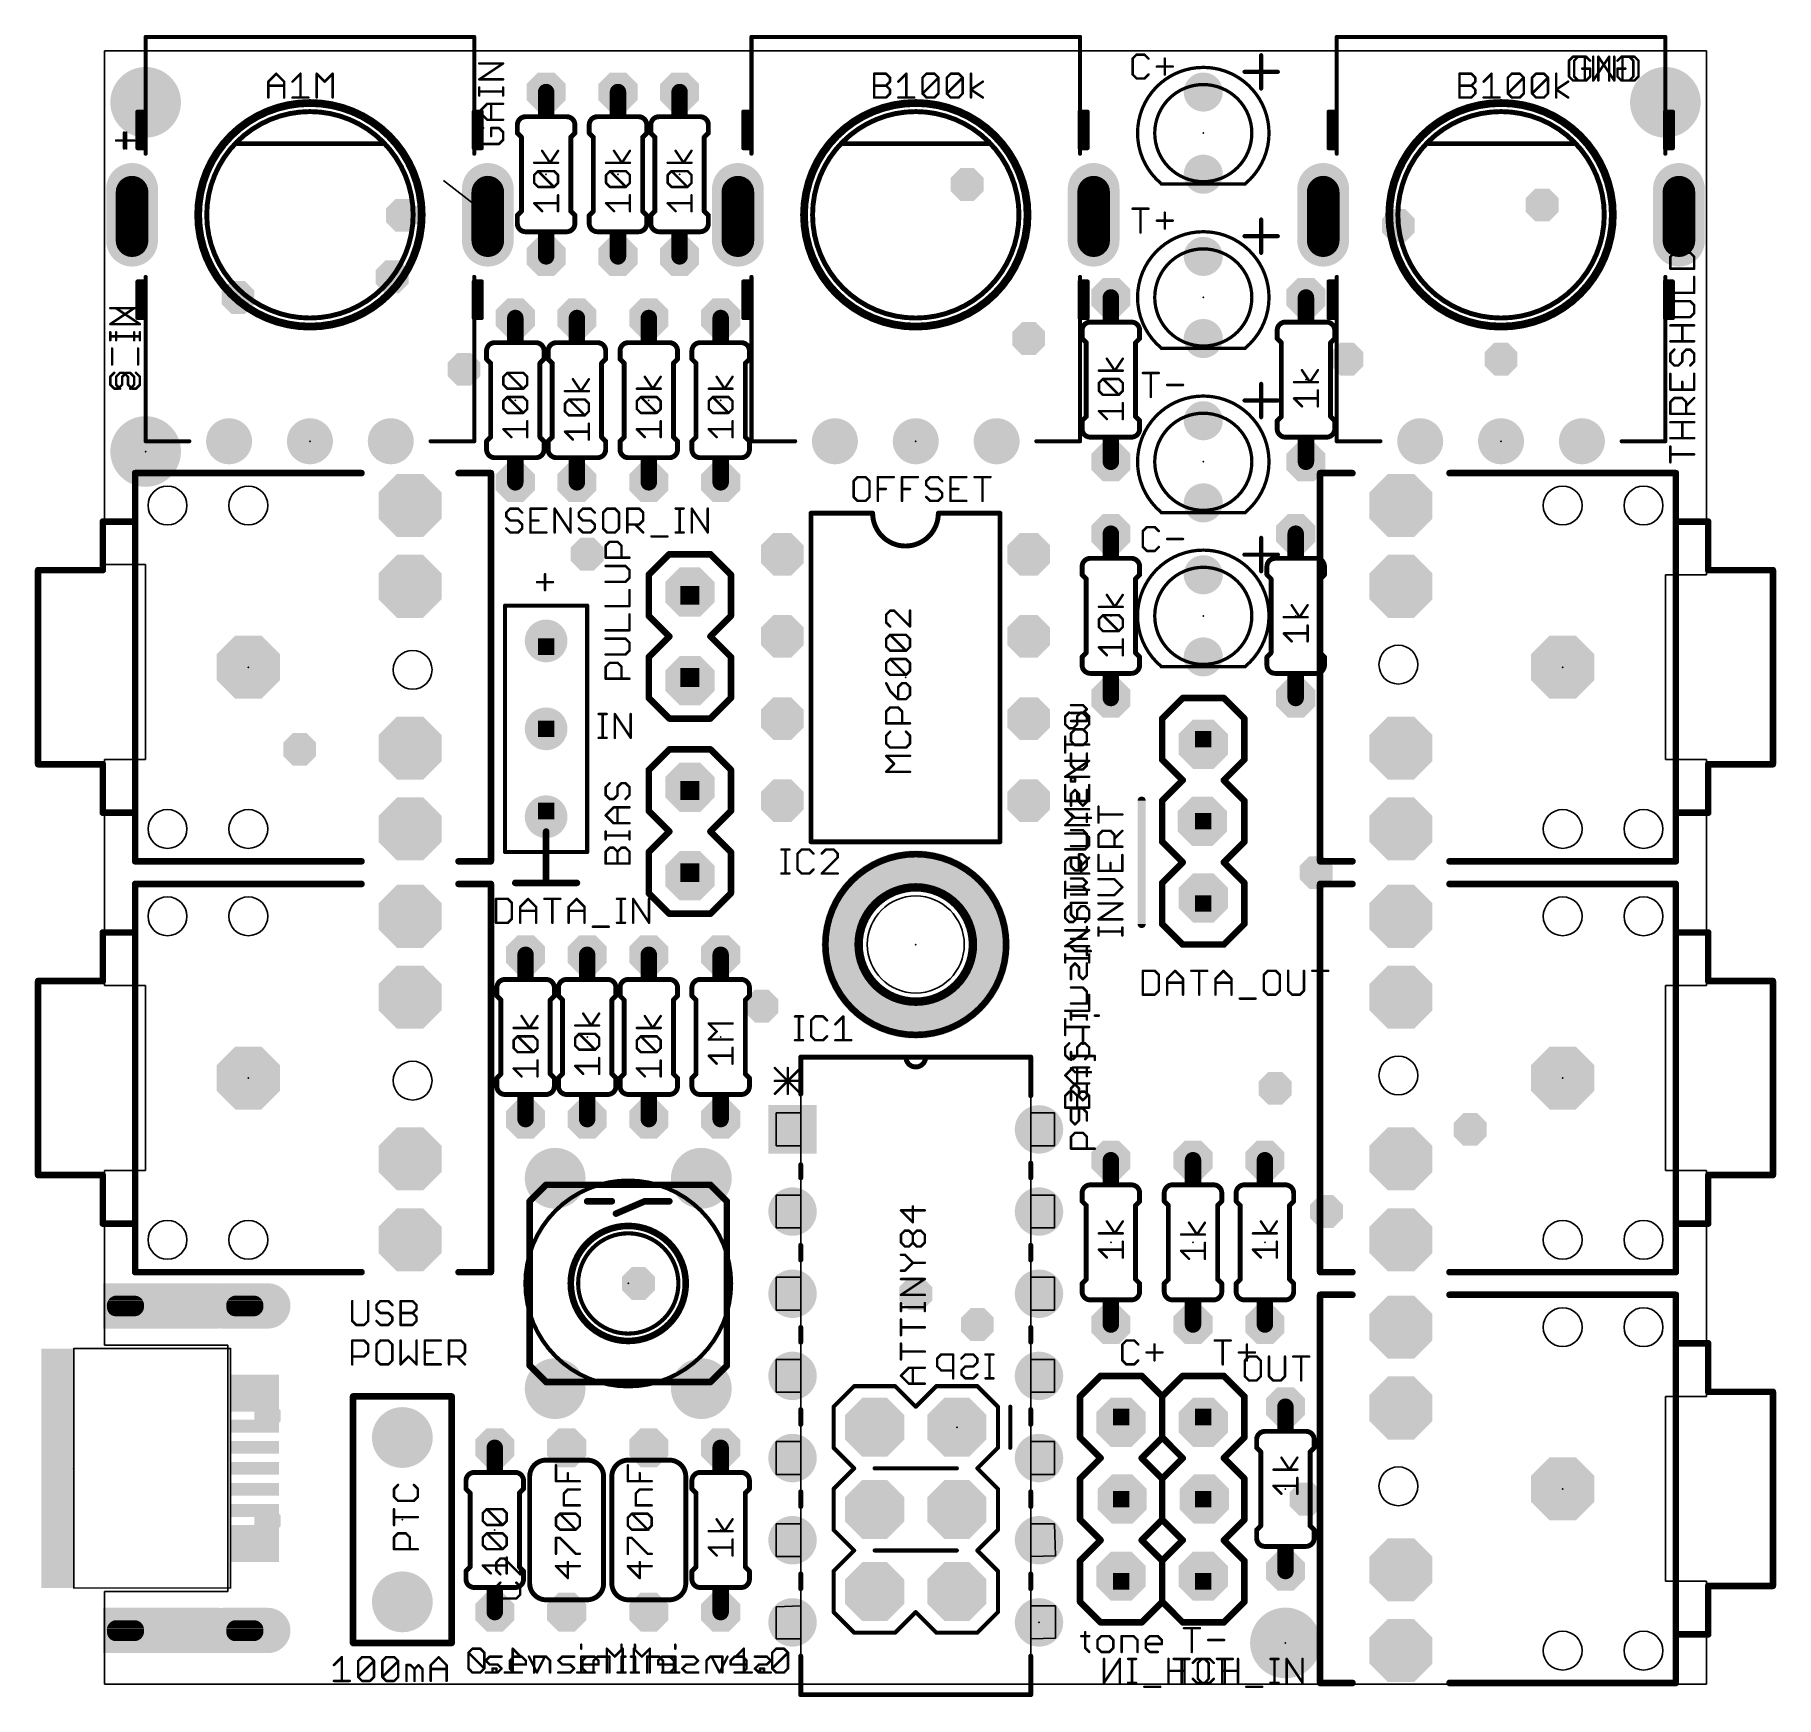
# Model space of a CAD drawing. Extents: x -2.2 to 51.7, y -0.4 to 51.
import ezdxf

# ---------------------------------------------------------------- set-up
doc = ezdxf.new("R2010")
doc.units = 0
for name, color, linetype in [('17', 94, 'CONTINUOUS'), ('18', 94, 'CONTINUOUS'), ('19', 54, 'CONTINUOUS'), ('20', 178, 'CONTINUOUS'), ('21', 250, 'CONTINUOUS'), ('22', 250, 'CONTINUOUS'), ('23', 178, 'CONTINUOUS'), ('24', 178, 'CONTINUOUS'), ('25', 250, 'CONTINUOUS'), ('253', 6, 'CONTINUOUS'), ('26', 250, 'CONTINUOUS'), ('27', 250, 'CONTINUOUS'), ('40', 174, 'CONTINUOUS'), ('41', 14, 'CONTINUOUS'), ('42', 174, 'CONTINUOUS'), ('43', 94, 'CONTINUOUS'), ('46', 134, 'CONTINUOUS'), ('49', 250, 'CONTINUOUS'), ('51', 250, 'CONTINUOUS')]:
    doc.layers.add(name, color=color, linetype=linetype)

# ---------------------------------------------------------------- blocks, each defined once
blk = doc.blocks.new('RECT')
blk.add_solid([(-0.5, -0.5), (0.5, -0.5), (-0.5, 0.5), (0.5, 0.5)])
blk = doc.blocks.new('OCTAGONP')
at = {"const_width": 0.5}
blk.add_lwpolyline([(-0.25, -0.1036), (-0.25, 0.1036), (-0.1036, 0.25), (0.1036, 0.25), (0.25, 0.1036), (0.25, -0.1036), (0.1036, -0.25), (-0.1036, -0.25), (-0.25, -0.1036), (-0.25, 0.1036)], dxfattribs=at)
blk = doc.blocks.new('ROUNDP')
at = {"const_width": 0.5}
blk.add_lwpolyline([(0, -0.25, 1), (0, 0.25, 1), (0, -0.25)], format="xyb", dxfattribs=at)
blk = doc.blocks.new('LONGP100')
at = {"const_width": 1}
blk.add_lwpolyline([(-0.5, 0), (0.5, 0)], dxfattribs=at)
at = {"const_width": 0.5}
for points in [[(-0.5, 0.25, 1), (-0.5, -0.25)], [(0.5, -0.25, 1), (0.5, 0.25)]]:
    blk.add_lwpolyline(points, format="xyb", dxfattribs=at)
blk = doc.blocks.new('SQUAREP')
blk.add_solid([(-0.5, -0.5), (0.5, -0.5), (-0.5, 0.5), (0.5, 0.5)])
blk = doc.blocks.new('OCTAGONV')
at = {"const_width": 0.5}
blk.add_lwpolyline([(-0.25, -0.1036), (-0.25, 0.1036), (-0.1036, 0.25), (0.1036, 0.25), (0.25, 0.1036), (0.25, -0.1036), (0.1036, -0.25), (-0.1036, -0.25), (-0.25, -0.1036), (-0.25, 0.1036)], dxfattribs=at)

msp = doc.modelspace()

# ---------------------------------------------------------------- linework, layer by layer
at = {"layer": '19'}
msp.add_line((10.4775, 46.4793), (11.85, 45.4175), dxfattribs=at)
at = {"layer": '20'}
for p, q in [((0, 50.4825), (0, 34.6075)), ((49.53, 50.4825), (0, 50.4825)), ((49.53, 34.29), (49.53, 50.4825)), ((0, 34.6075), (1.27, 34.6075)), ((1.27, 34.6075), (1.27, 33.9725)), ((1.27, 33.9725), (1.27, 28.575)), ((48.26, 28.575), (48.26, 34.29)), ((48.26, 34.29), (48.5775, 34.29)), ((48.5775, 34.29), (49.53, 34.29)), ((1.27, 28.575), (0, 28.575)), ((0, 28.575), (0, 21.59)), ((49.53, 28.575), (48.26, 28.575)), ((49.53, 21.59), (49.53, 28.575)), ((0, 21.59), (1.27, 21.59)), ((1.27, 21.59), (1.27, 15.875)), ((48.26, 15.875), (48.26, 21.59)), ((48.26, 21.59), (49.53, 21.59)), ((1.27, 15.875), (0, 15.875)), ((0, 15.875), (0, 15.5575)), ((49.53, 15.875), (48.26, 15.875)), ((49.53, 8.89), (49.53, 15.875)), ((0, 15.5575), (0, 10.4775)), ((0, 10.4775), (3.81, 10.4775)), ((3.81, 10.4775), (3.81, 2.8575)), ((48.26, 3.175), (48.26, 8.89)), ((48.26, 8.89), (49.53, 8.89)), ((3.81, 2.8575), (0, 2.8575)), ((0, 2.8575), (0, 0)), ((49.53, 3.175), (48.26, 3.175)), ((49.53, 0), (49.53, 3.175)), ((0, 0), (49.53, 0))]:
    msp.add_line(p, q, dxfattribs=at)
for centre, radius in [((1.945, 36.4325), 0.6), ((4.445, 36.4325), 0.6), ((45.085, 36.4325), 0.6), ((47.585, 36.4325), 0.6), ((9.525, 31.3525), 0.6), ((40.005, 31.5125), 0.6), ((1.945, 26.4325), 0.6), ((4.445, 26.4325), 0.6), ((45.085, 26.4325), 0.6), ((47.585, 26.4325), 0.6), ((1.945, 23.7325), 0.6), ((4.445, 23.7325), 0.6), ((25.0825, 22.86), 1.5), ((45.085, 23.7325), 0.6), ((47.585, 23.7325), 0.6), ((40.005, 18.8125), 0.6), ((9.525, 18.6525), 0.6), ((1.945, 13.7325), 0.6), ((4.445, 13.7325), 0.6), ((45.085, 13.7325), 0.6), ((47.585, 13.7325), 0.6), ((45.085, 11.0325), 0.6), ((47.585, 11.0325), 0.6), ((40.005, 6.1125), 0.6), ((45.085, 1.0325), 0.6), ((47.585, 1.0325), 0.6)]:
    msp.add_circle(centre, radius, dxfattribs=at)
at = {"layer": '21'}
for points, const_width in [([(1.27, 50.9493, 1), (1.27, 50.8858)], 0.0635), ([(1.3017, 50.9175, 1), (1.2383, 50.9175)], 0.0635), ([(1.35, 50.9493, 1), (1.35, 50.8858)], 0.0635), ([(1.35, 50.8858, 1), (1.35, 50.9493)], 0.0635), ([(11.35, 50.9493, 1), (11.35, 50.8858)], 0.0635), ([(11.35, 50.8858, 1), (11.35, 50.9493)], 0.0635), ([(11.4618, 50.9175, 1), (11.3982, 50.9175)], 0.0635), ([(11.43, 50.8858, 1), (11.43, 50.9493)], 0.0635), ([(20.0025, 50.9493, 1), (20.0025, 50.8858)], 0.0635), ([(20.0343, 50.9175, 1), (19.9708, 50.9175)], 0.0635), ([(20.0825, 50.9493, 1), (20.0825, 50.8858)], 0.0635), ([(20.0825, 50.8858, 1), (20.0825, 50.9493)], 0.0635), ([(30.0825, 50.9493, 1), (30.0825, 50.8858)], 0.0635), ([(30.0825, 50.8858, 1), (30.0825, 50.9493)], 0.0635), ([(30.1943, 50.9175, 1), (30.1308, 50.9175)], 0.0635), ([(30.1625, 50.8858, 1), (30.1625, 50.9493)], 0.0635), ([(38.1318, 50.9175, 1), (38.0682, 50.9175)], 0.0635), ([(38.1, 50.9493, 1), (38.1, 50.8858)], 0.0635), ([(38.18, 50.9493, 1), (38.18, 50.8858)], 0.0635), ([(38.18, 50.8858, 1), (38.18, 50.9493)], 0.0635), ([(48.18, 50.9493, 1), (48.18, 50.8858)], 0.0635), ([(48.18, 50.8858, 1), (48.18, 50.9493)], 0.0635), ([(48.2918, 50.9175, 1), (48.2283, 50.9175)], 0.0635), ([(48.26, 50.8858, 1), (48.26, 50.9493)], 0.0635), ([(11.5847, 50.1144, 1), (11.5847, 50.0763)], 0.0381), ([(12.3325, 50.0795, 1), (12.3113, 50.1112)], 0.0381), ([(12.3219, 50.0763, 1), (12.3219, 50.1144)], 0.0381), ([(35.7943, 50.3537, 1), (35.7308, 50.3537)], 0.0635), ([(45.4597, 50.1825, 1), (45.4216, 50.1825)], 0.0381), ([(45.4271, 50.1959, 1), (45.4541, 50.169)], 0.0381), ([(45.5635, 50.3244, 1), (45.5635, 50.2863)], 0.0381), ([(45.5769, 50.2919, 1), (45.55, 50.3188)], 0.0381), ([(45.8227, 50.3188, 1), (45.7957, 50.2919)], 0.0381), ([(45.8092, 50.2863, 1), (45.8092, 50.3244)], 0.0381), ([(45.9186, 50.169, 1), (45.9456, 50.1959)], 0.0381), ([(46.2081, 50.3053, 1), (46.17, 50.3053)], 0.0381), ([(46.2049, 50.3159, 1), (46.1732, 50.2948)], 0.0381), ([(46.6996, 50.3053, 1), (46.6615, 50.3053)], 0.0381), ([(46.9565, 50.3053, 1), (46.9184, 50.3053)], 0.0381), ([(46.9374, 50.3244, 1), (46.9374, 50.2863)], 0.0381), ([(47.3195, 50.3188, 1), (47.2926, 50.2919)], 0.0381), ([(47.306, 50.2863, 1), (47.306, 50.3244)], 0.0381), ([(47.448, 50.1825, 1), (47.4099, 50.1825)], 0.0381), ([(47.4154, 50.169, 1), (47.4424, 50.1959)], 0.0381), ([(5.0496, 49.5481, 1), (5.0766, 49.5211)], 0.0381), ([(5.0822, 49.5346, 1), (5.0441, 49.5346)], 0.0381), ([(5.3223, 49.7938, 1), (5.2954, 49.7669)], 0.0381), ([(5.3223, 49.7669, 1), (5.2954, 49.7938)], 0.0381), ([(5.5736, 49.5346, 1), (5.5355, 49.5346)], 0.0381), ([(5.5411, 49.5211, 1), (5.5681, 49.5481)], 0.0381), ([(5.798, 49.5481, 1), (5.825, 49.5211)], 0.0381), ([(6.0763, 49.7803, 1), (6.0382, 49.7803)], 0.0381), ([(6.0707, 49.7669, 1), (6.0438, 49.7938)], 0.0381), ([(6.579, 49.7803, 1), (6.5409, 49.7803)], 0.0381), ([(6.5734, 49.7938, 1), (6.5465, 49.7669)], 0.0381), ([(6.7922, 49.5481, 1), (6.8191, 49.5211)], 0.0381), ([(6.7922, 49.5211, 1), (6.8191, 49.5481)], 0.0381), ([(7.0705, 49.7803, 1), (7.0324, 49.7803)], 0.0381), ([(7.0649, 49.7669, 1), (7.0379, 49.7938)], 0.0381), ([(11.5847, 49.6229, 1), (11.5847, 49.5848)], 0.0381), ([(11.5741, 49.6197, 1), (11.5952, 49.588)], 0.0381), ([(12.3219, 49.5848, 1), (12.3219, 49.6229)], 0.0381), ([(23.8147, 49.7803, 1), (23.7766, 49.7803)], 0.0381), ([(23.7956, 49.7994, 1), (23.7956, 49.7613)], 0.0381), ([(24.1777, 49.7938, 1), (24.1507, 49.7669)], 0.0381), ([(24.1642, 49.7613, 1), (24.1642, 49.7994)], 0.0381), ([(24.3061, 49.6575, 1), (24.268, 49.6575)], 0.0381), ([(24.268, 49.5346, 1), (24.3061, 49.5346)], 0.0381), ([(24.2736, 49.644, 1), (24.3006, 49.6709)], 0.0381), ([(24.3006, 49.5211, 1), (24.2736, 49.5481)], 0.0381), ([(24.5305, 49.5481, 1), (24.5575, 49.5211)], 0.0381), ([(24.8088, 49.7803, 1), (24.7707, 49.7803)], 0.0381), ([(24.8032, 49.7669, 1), (24.7763, 49.7938)], 0.0381), ([(25.3115, 49.6575, 1), (25.2734, 49.6575)], 0.0381), ([(25.279, 49.6709, 1), (25.3059, 49.644)], 0.0381), ([(25.4153, 49.7994, 1), (25.4153, 49.7613)], 0.0381), ([(25.4288, 49.7669, 1), (25.4018, 49.7938)], 0.0381), ([(25.6745, 49.7938, 1), (25.6476, 49.7669)], 0.0381), ([(25.661, 49.7613, 1), (25.661, 49.7994)], 0.0381), ([(25.803, 49.6575, 1), (25.7649, 49.6575)], 0.0381), ([(25.7974, 49.644, 1), (25.7704, 49.6709)], 0.0381), ([(25.7704, 49.644, 1), (25.7974, 49.6709)], 0.0381), ([(26.0599, 49.6575, 1), (26.0218, 49.6575)], 0.0381), ([(26.0274, 49.6709, 1), (26.0543, 49.644)], 0.0381), ([(26.1637, 49.7994, 1), (26.1637, 49.7613)], 0.0381), ([(26.1772, 49.7669, 1), (26.1502, 49.7938)], 0.0381), ([(26.4229, 49.7938, 1), (26.396, 49.7669)], 0.0381), ([(26.4095, 49.7613, 1), (26.4095, 49.7994)], 0.0381), ([(26.5514, 49.6575, 1), (26.5133, 49.6575)], 0.0381), ([(26.5189, 49.644, 1), (26.5458, 49.6709)], 0.0381), ([(26.5458, 49.644, 1), (26.5189, 49.6709)], 0.0381), ([(26.8083, 49.7803, 1), (26.7702, 49.7803)], 0.0381), ([(27.1684, 49.5187, 1), (27.1473, 49.5504)], 0.0381), ([(32.9643, 49.7068, 0.2691), (31.9405, 47.9425)], 0.1016), ([(32.9769, 49.6847, 1), (32.9517, 49.7289)], 0.0508), ([(36.0045, 47.9425, 0.277), (34.9287, 49.7354)], 0.1016), ([(34.9407, 49.7578, 1), (34.9167, 49.713)], 0.0508), ([(35.2456, 49.8686, 1), (35.2456, 49.8051)], 0.0635), ([(36.2794, 49.8051, 1), (36.2794, 49.8686)], 0.0635), ([(41.9122, 49.7803, 1), (41.8741, 49.7803)], 0.0381), ([(41.8931, 49.7994, 1), (41.8931, 49.7613)], 0.0381), ([(42.2752, 49.7938, 1), (42.2482, 49.7669)], 0.0381), ([(42.2617, 49.7613, 1), (42.2617, 49.7994)], 0.0381), ([(42.4036, 49.6575, 1), (42.3655, 49.6575)], 0.0381), ([(42.3655, 49.5346, 1), (42.4036, 49.5346)], 0.0381), ([(42.3711, 49.644, 1), (42.3981, 49.6709)], 0.0381), ([(42.3981, 49.5211, 1), (42.3711, 49.5481)], 0.0381), ([(42.628, 49.5481, 1), (42.655, 49.5211)], 0.0381), ([(42.9063, 49.7803, 1), (42.8682, 49.7803)], 0.0381), ([(42.9007, 49.7669, 1), (42.8738, 49.7938)], 0.0381), ([(43.409, 49.6575, 1), (43.3709, 49.6575)], 0.0381), ([(43.3765, 49.6709, 1), (43.4034, 49.644)], 0.0381), ([(43.5128, 49.7994, 1), (43.5128, 49.7613)], 0.0381), ([(43.5263, 49.7669, 1), (43.4993, 49.7938)], 0.0381), ([(43.772, 49.7938, 1), (43.7451, 49.7669)], 0.0381), ([(43.7585, 49.7613, 1), (43.7585, 49.7994)], 0.0381), ([(43.9005, 49.6575, 1), (43.8624, 49.6575)], 0.0381), ([(43.8949, 49.644, 1), (43.8679, 49.6709)], 0.0381), ([(43.8679, 49.644, 1), (43.8949, 49.6709)], 0.0381), ([(44.1574, 49.6575, 1), (44.1193, 49.6575)], 0.0381), ([(44.1249, 49.6709, 1), (44.1518, 49.644)], 0.0381), ([(44.2612, 49.7994, 1), (44.2612, 49.7613)], 0.0381), ([(44.2747, 49.7669, 1), (44.2477, 49.7938)], 0.0381), ([(44.5204, 49.7938, 1), (44.4935, 49.7669)], 0.0381), ([(44.507, 49.7613, 1), (44.507, 49.7994)], 0.0381), ([(44.6489, 49.6575, 1), (44.6108, 49.6575)], 0.0381), ([(44.6433, 49.644, 1), (44.6164, 49.6709)], 0.0381), ([(44.6164, 49.644, 1), (44.6433, 49.6709)], 0.0381), ([(44.9058, 49.7803, 1), (44.8677, 49.7803)], 0.0381), ([(45.2659, 49.5187, 1), (45.2448, 49.5504)], 0.0381), ([(45.4541, 49.7044, 1), (45.4271, 49.6775)], 0.0381), ([(45.4216, 49.691, 1), (45.4597, 49.691)], 0.0381), ([(45.5635, 49.5872, 1), (45.5635, 49.5491)], 0.0381), ([(45.55, 49.5546, 1), (45.5769, 49.5816)], 0.0381), ([(45.6863, 49.9558, 1), (45.6863, 49.9177)], 0.0381), ([(45.7957, 49.5816, 1), (45.8227, 49.5546)], 0.0381), ([(45.8092, 49.5491, 1), (45.8092, 49.5872)], 0.0381), ([(45.9511, 49.9367, 1), (45.913, 49.9367)], 0.0381), ([(45.913, 49.691, 1), (45.9511, 49.691)], 0.0381), ([(45.9456, 49.6775, 1), (45.9186, 49.7044)], 0.0381), ([(45.9321, 49.9177, 1), (45.9321, 49.9558)], 0.0381), ([(46.17, 49.5681, 1), (46.2081, 49.5681)], 0.0381), ([(46.6615, 49.5681, 1), (46.6996, 49.5681)], 0.0381), ([(46.6646, 49.5575, 1), (46.6964, 49.5787)], 0.0381), ([(46.9374, 49.5872, 1), (46.9374, 49.5491)], 0.0381), ([(46.9184, 49.5681, 1), (46.9565, 49.5681)], 0.0381), ([(47.2926, 49.5816, 1), (47.3195, 49.5546)], 0.0381), ([(47.306, 49.5491, 1), (47.306, 49.5872)], 0.0381), ([(47.4099, 49.691, 1), (47.448, 49.691)], 0.0381), ([(47.4424, 49.6775, 1), (47.4154, 49.7044)], 0.0381), ([(5.0631, 49.4308, 1), (5.0631, 49.3927)], 0.0381), ([(5.0441, 49.0431, 1), (5.0822, 49.0431)], 0.0381), ([(5.5355, 49.0431, 1), (5.5736, 49.0431)], 0.0381), ([(5.5546, 49.3927, 1), (5.5546, 49.4308)], 0.0381), ([(5.8115, 49.0622, 1), (5.8115, 49.0241)], 0.0381), ([(6.0382, 49.0431, 1), (6.0763, 49.0431)], 0.0381), ([(6.303, 49.0241, 1), (6.303, 49.0622)], 0.0381), ([(6.5409, 49.0431, 1), (6.579, 49.0431)], 0.0381), ([(7.0324, 49.0431, 1), (7.0705, 49.0431)], 0.0381), ([(11.6037, 49.3507, 1), (11.5656, 49.3507)], 0.0381), ([(11.5656, 49.1049, 1), (11.6037, 49.1049)], 0.0381), ([(11.5847, 49.2469, 1), (11.5847, 49.2088)], 0.0381), ([(12.341, 49.3507, 1), (12.3029, 49.3507)], 0.0381), ([(12.3029, 49.1049, 1), (12.341, 49.1049)], 0.0381), ([(12.3219, 49.2088, 1), (12.3219, 49.2469)], 0.0381), ([(23.7956, 49.4308, 1), (23.7956, 49.3927)], 0.0381), ([(23.7956, 49.0622, 1), (23.7956, 49.0241)], 0.0381), ([(23.7766, 49.0431, 1), (23.8147, 49.0431)], 0.0381), ([(24.1777, 49.4252, 1), (24.1507, 49.3982)], 0.0381), ([(24.1507, 49.4252, 1), (24.1777, 49.3982)], 0.0381), ([(24.1507, 49.0566, 1), (24.1777, 49.0296)], 0.0381), ([(24.1642, 49.3927, 1), (24.1642, 49.4308)], 0.0381), ([(24.1642, 49.0241, 1), (24.1642, 49.0622)], 0.0381), ([(24.3061, 49.2888, 1), (24.268, 49.2888)], 0.0381), ([(24.268, 49.166, 1), (24.3061, 49.166)], 0.0381), ([(24.2736, 49.2754, 1), (24.3006, 49.3023)], 0.0381), ([(24.3006, 49.1525, 1), (24.2736, 49.1794)], 0.0381), ([(24.544, 49.0622, 1), (24.544, 49.0241)], 0.0381), ([(24.7707, 49.0431, 1), (24.8088, 49.0431)], 0.0381), ([(25.0355, 49.0241, 1), (25.0355, 49.0622)], 0.0381), ([(25.2734, 49.166, 1), (25.3115, 49.166)], 0.0381), ([(25.3059, 49.1794, 1), (25.279, 49.1525)], 0.0381), ([(25.279, 49.1794, 1), (25.3059, 49.1525)], 0.0381), ([(25.4153, 49.0622, 1), (25.4153, 49.0241)], 0.0381), ([(25.4018, 49.0296, 1), (25.4288, 49.0566)], 0.0381), ([(25.6476, 49.0566, 1), (25.6745, 49.0296)], 0.0381), ([(25.661, 49.0241, 1), (25.661, 49.0622)], 0.0381), ([(25.7649, 49.166, 1), (25.803, 49.166)], 0.0381), ([(25.7974, 49.1525, 1), (25.7704, 49.1794)], 0.0381), ([(26.0218, 49.166, 1), (26.0599, 49.166)], 0.0381), ([(26.0543, 49.1794, 1), (26.0274, 49.1525)], 0.0381), ([(26.0274, 49.1794, 1), (26.0543, 49.1525)], 0.0381), ([(26.1637, 49.0622, 1), (26.1637, 49.0241)], 0.0381), ([(26.1502, 49.0296, 1), (26.1772, 49.0566)], 0.0381), ([(26.396, 49.0566, 1), (26.4229, 49.0296)], 0.0381), ([(26.4095, 49.0241, 1), (26.4095, 49.0622)], 0.0381), ([(26.5133, 49.166, 1), (26.5514, 49.166)], 0.0381), ([(26.5458, 49.1525, 1), (26.5189, 49.1794)], 0.0381), ([(26.7702, 49.0431, 1), (26.8083, 49.0431)], 0.0381), ([(26.7998, 49.3047, 1), (26.7787, 49.273)], 0.0381), ([(26.7787, 49.3047, 1), (26.7998, 49.273)], 0.0381), ([(27.1473, 49.0272, 1), (27.1684, 49.059)], 0.0381), ([(35.7308, 49.3199, 1), (35.7943, 49.3199)], 0.0635), ([(41.8931, 49.4308, 1), (41.8931, 49.3927)], 0.0381), ([(41.8931, 49.0622, 1), (41.8931, 49.0241)], 0.0381), ([(41.8741, 49.0431, 1), (41.9122, 49.0431)], 0.0381), ([(42.2752, 49.4252, 1), (42.2482, 49.3982)], 0.0381), ([(42.2482, 49.4252, 1), (42.2752, 49.3982)], 0.0381), ([(42.2482, 49.0566, 1), (42.2752, 49.0296)], 0.0381), ([(42.2617, 49.3927, 1), (42.2617, 49.4308)], 0.0381), ([(42.2617, 49.0241, 1), (42.2617, 49.0622)], 0.0381), ([(42.4036, 49.2888, 1), (42.3655, 49.2888)], 0.0381), ([(42.3655, 49.166, 1), (42.4036, 49.166)], 0.0381), ([(42.3711, 49.2754, 1), (42.3981, 49.3023)], 0.0381), ([(42.3981, 49.1525, 1), (42.3711, 49.1794)], 0.0381), ([(42.6415, 49.0622, 1), (42.6415, 49.0241)], 0.0381), ([(42.8682, 49.0431, 1), (42.9063, 49.0431)], 0.0381), ([(43.133, 49.0241, 1), (43.133, 49.0622)], 0.0381), ([(43.3709, 49.166, 1), (43.409, 49.166)], 0.0381), ([(43.4034, 49.1794, 1), (43.3765, 49.1525)], 0.0381), ([(43.3765, 49.1794, 1), (43.4034, 49.1525)], 0.0381), ([(43.5128, 49.0622, 1), (43.5128, 49.0241)], 0.0381), ([(43.4993, 49.0296, 1), (43.5263, 49.0566)], 0.0381), ([(43.7451, 49.0566, 1), (43.772, 49.0296)], 0.0381), ([(43.7585, 49.0241, 1), (43.7585, 49.0622)], 0.0381), ([(43.8624, 49.166, 1), (43.9005, 49.166)], 0.0381), ([(43.8949, 49.1525, 1), (43.8679, 49.1794)], 0.0381), ([(44.1518, 49.1794, 1), (44.1249, 49.1525)], 0.0381), ([(44.1249, 49.1794, 1), (44.1518, 49.1525)], 0.0381), ([(44.1193, 49.166, 1), (44.1574, 49.166)], 0.0381), ([(44.2612, 49.0622, 1), (44.2612, 49.0241)], 0.0381), ([(44.2477, 49.0296, 1), (44.2747, 49.0566)], 0.0381), ([(44.4935, 49.0566, 1), (44.5204, 49.0296)], 0.0381), ([(44.507, 49.0241, 1), (44.507, 49.0622)], 0.0381), ([(44.6108, 49.166, 1), (44.6489, 49.166)], 0.0381), ([(44.6433, 49.1525, 1), (44.6164, 49.1794)], 0.0381), ([(44.8677, 49.0431, 1), (44.9058, 49.0431)], 0.0381), ([(44.8973, 49.3047, 1), (44.8762, 49.273)], 0.0381), ([(44.8762, 49.3047, 1), (44.8973, 49.273)], 0.0381), ([(45.2448, 49.0272, 1), (45.2659, 49.059)], 0.0381), ([(6.35, 41.9175, 1), (6.35, 48.9175, 1), (6.35, 41.9175)], 0.1524), ([(6.35, 42.2267, 1), (6.35, 48.6083, 1), (6.35, 42.2267)], 0.1524), ([(11.5981, 48.6157, 1), (11.5712, 48.5888)], 0.0381), ([(11.5712, 48.6157, 1), (11.5981, 48.5888)], 0.0381), ([(11.8304, 48.867, 1), (11.8304, 48.8289)], 0.0381), ([(11.8439, 48.8345, 1), (11.8169, 48.8615)], 0.0381), ([(11.9723, 48.848, 1), (11.9342, 48.848)], 0.0381), ([(12.3219, 48.8289, 1), (12.3219, 48.867)], 0.0381), ([(13.0175, 48.4505, 0.4142), (12.7635, 48.1965)], 0.1524), ([(13.0175, 48.4124, 1), (13.0175, 48.4886)], 0.0762), ([(14.5415, 48.1965, 0.4142), (14.2875, 48.4505)], 0.1524), ([(14.2875, 48.4886, 1), (14.2875, 48.4124)], 0.0762), ([(15.24, 48.4505, 0.4142), (14.986, 48.1965)], 0.1524), ([(15.24, 48.4124, 1), (15.24, 48.4886)], 0.0762), ([(16.764, 48.1965, 0.4142), (16.51, 48.4505)], 0.1524), ([(16.51, 48.4886, 1), (16.51, 48.4124)], 0.0762), ([(17.145, 48.4505, 0.4142), (16.891, 48.1965)], 0.1524), ([(17.145, 48.4124, 1), (17.145, 48.4886)], 0.0762), ([(18.669, 48.1965, 0.4142), (18.415, 48.4505)], 0.1524), ([(18.415, 48.4886, 1), (18.415, 48.4124)], 0.0762), ([(25.0825, 41.9175, 1), (25.0825, 48.9175, 1), (25.0825, 41.9175)], 0.1524), ([(25.0825, 42.2267, 1), (25.0825, 48.6083, 1), (25.0825, 42.2267)], 0.1524), ([(43.18, 41.9175, 1), (43.18, 48.9175, 1), (43.18, 41.9175)], 0.1524), ([(43.18, 42.2267, 1), (43.18, 48.6083, 1), (43.18, 42.2267)], 0.1524), ([(0.6204, 47.96, 1), (0.5823, 47.96)], 0.0381), ([(11.6037, 47.9767, 1), (11.5656, 47.9767)], 0.0381), ([(11.5712, 47.9902, 1), (11.5981, 47.9632)], 0.0381), ([(11.721, 48.0861, 1), (11.6941, 48.1131)], 0.0381), ([(11.8304, 48.3756, 1), (11.8304, 48.3375)], 0.0381), ([(11.8169, 48.343, 1), (11.8439, 48.37)], 0.0381), ([(11.9342, 48.3565, 1), (11.9723, 48.3565)], 0.0381), ([(11.9533, 48.1186, 1), (11.9533, 48.0805)], 0.0381), ([(11.9723, 48.0996, 1), (11.9342, 48.0996)], 0.0381), ([(12.2125, 48.1131, 1), (12.1856, 48.0861)], 0.0381), ([(12.199, 48.0805, 1), (12.199, 48.1186)], 0.0381), ([(12.341, 47.9767, 1), (12.3029, 47.9767)], 0.0381), ([(12.3084, 47.9632, 1), (12.3354, 47.9902)], 0.0381), ([(12.3219, 48.3375, 1), (12.3219, 48.3756)], 0.0381), ([(12.8016, 48.1965, 1), (12.7254, 48.1965)], 0.0762), ([(12.7254, 48.1965, 1), (12.8016, 48.1965)], 0.0762), ([(12.7254, 47.9425, 1), (12.8016, 47.9425)], 0.0762), ([(12.7904, 47.9694, 1), (12.7366, 47.9156)], 0.0762), ([(14.5796, 48.1965, 1), (14.5034, 48.1965)], 0.0762), ([(14.5034, 48.1965, 1), (14.5796, 48.1965)], 0.0762), ([(14.5034, 47.9425, 1), (14.5796, 47.9425)], 0.0762), ([(14.5684, 47.9156, 1), (14.5146, 47.9694)], 0.0762), ([(15.0241, 48.1965, 1), (14.9479, 48.1965)], 0.0762), ([(14.9479, 48.1965, 1), (15.0241, 48.1965)], 0.0762), ([(14.9479, 47.9425, 1), (15.0241, 47.9425)], 0.0762), ([(15.0129, 47.9694, 1), (14.9591, 47.9156)], 0.0762), ([(16.8021, 48.1965, 1), (16.7259, 48.1965)], 0.0762), ([(16.7259, 48.1965, 1), (16.8021, 48.1965)], 0.0762), ([(16.7259, 47.9425, 1), (16.8021, 47.9425)], 0.0762), ([(16.7909, 47.9156, 1), (16.7371, 47.9694)], 0.0762), ([(16.9291, 48.1965, 1), (16.8529, 48.1965)], 0.0762), ([(16.8529, 48.1965, 1), (16.9291, 48.1965)], 0.0762), ([(16.8529, 47.9425, 1), (16.9291, 47.9425)], 0.0762), ([(16.9179, 47.9694, 1), (16.8641, 47.9156)], 0.0762), ([(18.7071, 48.1965, 1), (18.6309, 48.1965)], 0.0762), ([(18.6309, 48.1965, 1), (18.7071, 48.1965)], 0.0762), ([(18.6309, 47.9425, 1), (18.7071, 47.9425)], 0.0762), ([(18.6959, 47.9156, 1), (18.6421, 47.9694)], 0.0762), ([(31.9405, 47.9425, 0.2206), (32.6599, 46.3913)], 0.1016), ([(31.9151, 47.9425, 1), (31.9659, 47.9425)], 0.0508), ([(35.2734, 46.3815, 0.2226), (36.0045, 47.9425)], 0.1016), ([(35.9791, 47.9425, 1), (36.0299, 47.9425)], 0.0508), ([(0.3556, 47.7333, 1), (0.3556, 47.6952)], 0.0381), ([(0.5823, 47.4685, 1), (0.6204, 47.4685)], 0.0381), ([(0.8471, 47.6952, 1), (0.8471, 47.7333)], 0.0381), ([(4.1275, 47.6556, 1), (4.1275, 47.5794)], 0.0762), ([(8.5725, 47.5794, 1), (8.5725, 47.6556)], 0.0762), ([(11.5656, 47.731, 1), (11.6037, 47.731)], 0.0381), ([(11.5981, 47.7444, 1), (11.5712, 47.7175)], 0.0381), ([(11.7075, 47.6272, 1), (11.7075, 47.5891)], 0.0381), ([(11.6941, 47.5946, 1), (11.721, 47.6216)], 0.0381), ([(11.9342, 47.8538, 1), (11.9723, 47.8538)], 0.0381), ([(12.1856, 47.6216, 1), (12.2125, 47.5946)], 0.0381), ([(12.199, 47.5891, 1), (12.199, 47.6272)], 0.0381), ([(12.3029, 47.731, 1), (12.341, 47.731)], 0.0381), ([(12.3354, 47.7175, 1), (12.3084, 47.7444)], 0.0381), ([(12.9286, 47.8155, 1), (12.8524, 47.8155)], 0.0762), ([(12.8636, 47.7886, 1), (12.9174, 47.8424)], 0.0762), ([(14.4526, 47.8155, 1), (14.3764, 47.8155)], 0.0762), ([(14.3876, 47.8424, 1), (14.4414, 47.7886)], 0.0762), ([(15.1511, 47.8155, 1), (15.0749, 47.8155)], 0.0762), ([(15.0861, 47.7886, 1), (15.1399, 47.8424)], 0.0762), ([(16.6751, 47.8155, 1), (16.5989, 47.8155)], 0.0762), ([(16.6101, 47.8424, 1), (16.6639, 47.7886)], 0.0762), ([(17.0561, 47.8155, 1), (16.9799, 47.8155)], 0.0762), ([(16.9911, 47.7886, 1), (17.0449, 47.8424)], 0.0762), ([(18.5801, 47.8155, 1), (18.5039, 47.8155)], 0.0762), ([(18.5151, 47.8424, 1), (18.5689, 47.7886)], 0.0762), ([(22.86, 47.6556, 1), (22.86, 47.5794)], 0.0762), ([(27.305, 47.5794, 1), (27.305, 47.6556)], 0.0762), ([(40.9575, 47.6556, 1), (40.9575, 47.5794)], 0.0762), ([(45.4025, 47.5794, 1), (45.4025, 47.6556)], 0.0762), ([(1.2383, 47.3075, 1), (1.3017, 47.3075)], 0.0635), ([(11.3982, 47.3075, 1), (11.4618, 47.3075)], 0.0635), ([(19.9708, 47.3075, 1), (20.0343, 47.3075)], 0.0635), ([(30.1308, 47.3075, 1), (30.1943, 47.3075)], 0.0635), ([(38.0682, 47.3075, 1), (38.1318, 47.3075)], 0.0635), ([(48.2283, 47.3075, 1), (48.2918, 47.3075)], 0.0635), ([(32.6771, 46.3931, 1), (32.6771, 46.3423)], 0.0508), ([(32.8803, 46.3423, 1), (32.8803, 46.3931)], 0.0508), ([(35.0139, 46.3931, 1), (35.0139, 46.3423)], 0.0508), ([(35.2679, 46.3423, 1), (35.2679, 46.3931)], 0.0508), ([(12.8016, 45.4025, 1), (12.7254, 45.4025)], 0.0762), ([(12.7366, 45.4294, 1), (12.7904, 45.3756)], 0.0762), ([(12.8524, 45.5295, 1), (12.9286, 45.5295)], 0.0762), ([(12.9174, 45.5026, 1), (12.8636, 45.5564)], 0.0762), ([(14.3764, 45.5295, 1), (14.4526, 45.5295)], 0.0762), ([(14.4414, 45.5564, 1), (14.3876, 45.5026)], 0.0762), ([(14.5796, 45.4025, 1), (14.5034, 45.4025)], 0.0762), ([(14.5146, 45.3756, 1), (14.5684, 45.4294)], 0.0762), ([(15.0241, 45.4025, 1), (14.9479, 45.4025)], 0.0762), ([(14.9591, 45.4294, 1), (15.0129, 45.3756)], 0.0762), ([(15.0749, 45.5295, 1), (15.1511, 45.5295)], 0.0762), ([(15.1399, 45.5026, 1), (15.0861, 45.5564)], 0.0762), ([(16.5989, 45.5295, 1), (16.6751, 45.5295)], 0.0762), ([(16.6639, 45.5564, 1), (16.6101, 45.5026)], 0.0762), ([(16.8021, 45.4025, 1), (16.7259, 45.4025)], 0.0762), ([(16.7371, 45.3756, 1), (16.7909, 45.4294)], 0.0762), ([(16.9291, 45.4025, 1), (16.8529, 45.4025)], 0.0762), ([(16.8641, 45.4294, 1), (16.9179, 45.3756)], 0.0762), ([(16.9799, 45.5295, 1), (17.0561, 45.5295)], 0.0762), ([(17.0449, 45.5026, 1), (16.9911, 45.5564)], 0.0762), ([(18.5039, 45.5295, 1), (18.5801, 45.5295)], 0.0762), ([(18.5689, 45.5564, 1), (18.5151, 45.5026)], 0.0762), ([(18.7071, 45.4025, 1), (18.6309, 45.4025)], 0.0762), ([(18.6421, 45.3756, 1), (18.6959, 45.4294)], 0.0762), ([(35.7943, 45.2737, 1), (35.7308, 45.2737)], 0.0635), ([(12.7635, 45.1485, 0.4142), (13.0175, 44.8945)], 0.1524), ([(12.8016, 45.1485, 1), (12.7254, 45.1485)], 0.0762), ([(12.7254, 45.1485, 1), (12.8016, 45.1485)], 0.0762), ([(13.0175, 44.8564, 1), (13.0175, 44.9326)], 0.0762), ([(14.2875, 44.8945, 0.4142), (14.5415, 45.1485)], 0.1524), ([(14.2875, 44.9326, 1), (14.2875, 44.8564)], 0.0762), ([(14.5796, 45.1485, 1), (14.5034, 45.1485)], 0.0762), ([(14.5034, 45.1485, 1), (14.5796, 45.1485)], 0.0762), ([(14.986, 45.1485, 0.4142), (15.24, 44.8945)], 0.1524), ([(15.0241, 45.1485, 1), (14.9479, 45.1485)], 0.0762), ([(14.9479, 45.1485, 1), (15.0241, 45.1485)], 0.0762), ([(15.24, 44.8564, 1), (15.24, 44.9326)], 0.0762), ([(16.51, 44.8945, 0.4142), (16.764, 45.1485)], 0.1524), ([(16.51, 44.9326, 1), (16.51, 44.8564)], 0.0762), ([(16.8021, 45.1485, 1), (16.7259, 45.1485)], 0.0762), ([(16.7259, 45.1485, 1), (16.8021, 45.1485)], 0.0762), ([(16.891, 45.1485, 0.4142), (17.145, 44.8945)], 0.1524), ([(16.9291, 45.1485, 1), (16.8529, 45.1485)], 0.0762), ([(16.8529, 45.1485, 1), (16.9291, 45.1485)], 0.0762), ([(17.145, 44.8564, 1), (17.145, 44.9326)], 0.0762), ([(18.415, 44.8945, 0.4142), (18.669, 45.1485)], 0.1524), ([(18.415, 44.9326, 1), (18.415, 44.8564)], 0.0762), ([(18.7071, 45.1485, 1), (18.6309, 45.1485)], 0.0762), ([(18.6309, 45.1485, 1), (18.7071, 45.1485)], 0.0762), ([(36.0045, 42.8625, 0.277), (34.9287, 44.6554)], 0.1016), ([(34.9407, 44.6778, 1), (34.9167, 44.633)], 0.0508), ([(35.2456, 44.7886, 1), (35.2456, 44.7251)], 0.0635), ([(36.2794, 44.7251, 1), (36.2794, 44.7886)], 0.0635), ([(32.9643, 44.6268, 0.2691), (31.9405, 42.8625)], 0.1016), ([(32.9769, 44.6047, 1), (32.9517, 44.6489)], 0.0508), ([(35.7308, 44.2399, 1), (35.7943, 44.2399)], 0.0635), ([(48.4337, 44.1215, 1), (48.3956, 44.1215)], 0.0381), ([(48.4012, 44.135, 1), (48.4281, 44.1081)], 0.0381), ([(48.5375, 44.2635, 1), (48.5375, 44.2254)], 0.0381), ([(48.551, 44.2309, 1), (48.5241, 44.2579)], 0.0381), ([(49.0425, 44.2579, 1), (49.0156, 44.2309)], 0.0381), ([(49.029, 44.2254, 1), (49.029, 44.2635)], 0.0381), ([(49.171, 44.1215, 1), (49.1329, 44.1215)], 0.0381), ([(49.1384, 44.1081, 1), (49.1654, 44.135)], 0.0381), ([(48.4147, 43.772, 1), (48.4147, 43.7339)], 0.0381), ([(48.3956, 43.7529, 1), (48.4337, 43.7529)], 0.0381), ([(49.1329, 43.7529, 1), (49.171, 43.7529)], 0.0381), ([(49.1519, 43.7339, 1), (49.1519, 43.772)], 0.0381), ([(1.3017, 43.4975, 1), (1.2383, 43.4975)], 0.0635), ([(11.4618, 43.4975, 1), (11.3982, 43.4975)], 0.0635), ([(20.0343, 43.4975, 1), (19.9708, 43.4975)], 0.0635), ([(30.1943, 43.4975, 1), (30.1308, 43.4975)], 0.0635), ([(38.1318, 43.4975, 1), (38.0682, 43.4975)], 0.0635), ([(48.2918, 43.4975, 1), (48.2283, 43.4975)], 0.0635), ([(49.171, 43.496, 1), (49.1329, 43.496)], 0.0381), ([(0.1772, 42.5494, 1), (0.1772, 42.5113)], 0.0381), ([(0.925, 42.5145, 1), (0.9038, 42.5462)], 0.0381), ([(0.9144, 42.5113, 1), (0.9144, 42.5494)], 0.0381), ([(31.9405, 42.8625, 0.2206), (32.6599, 41.3113)], 0.1016), ([(31.9151, 42.8625, 1), (31.9659, 42.8625)], 0.0508), ([(35.2734, 41.3015, 0.2226), (36.0045, 42.8625)], 0.1016), ([(35.9791, 42.8625, 1), (36.0299, 42.8625)], 0.0508), ([(48.4012, 42.6382, 1), (48.4281, 42.6112)], 0.0381), ([(48.4147, 43.0236, 1), (48.4147, 42.9855)], 0.0381), ([(48.4337, 42.6247, 1), (48.3956, 42.6247)], 0.0381), ([(48.5375, 42.7666, 1), (48.5375, 42.7285)], 0.0381), ([(48.551, 42.7341, 1), (48.5241, 42.761)], 0.0381), ([(49.0425, 42.761, 1), (49.0156, 42.7341)], 0.0381), ([(49.029, 42.7285, 1), (49.029, 42.7666)], 0.0381), ([(49.1329, 43.0045, 1), (49.171, 43.0045)], 0.0381), ([(49.171, 42.6247, 1), (49.1329, 42.6247)], 0.0381), ([(49.1384, 42.6112, 1), (49.1654, 42.6382)], 0.0381), ([(49.1519, 42.9855, 1), (49.1519, 43.0236)], 0.0381), ([(0.1772, 42.0579, 1), (0.1772, 42.0198)], 0.0381), ([(0.1666, 42.0547, 1), (0.1877, 42.023)], 0.0381), ([(0.9144, 42.0198, 1), (0.9144, 42.0579)], 0.0381), ([(30.48, 42.1005, 0.4142), (30.226, 41.8465)], 0.1524), ([(30.48, 42.0624, 1), (30.48, 42.1386)], 0.0762), ([(32.004, 41.8465, 0.4142), (31.75, 42.1005)], 0.1524), ([(31.75, 42.1386, 1), (31.75, 42.0624)], 0.0762), ([(36.5125, 42.1005, 0.4142), (36.2585, 41.8465)], 0.1524), ([(36.5125, 42.0624, 1), (36.5125, 42.1386)], 0.0762), ([(38.0365, 41.8465, 0.4142), (37.7825, 42.1005)], 0.1524), ([(37.7825, 42.1386, 1), (37.7825, 42.0624)], 0.0762), ([(48.4281, 42.3924, 1), (48.4012, 42.3655)], 0.0381), ([(48.3956, 42.379, 1), (48.4337, 42.379)], 0.0381), ([(48.4147, 42.0182, 1), (48.4147, 41.9801)], 0.0381), ([(48.5375, 42.2751, 1), (48.5375, 42.237)], 0.0381), ([(48.5241, 42.2426, 1), (48.551, 42.2696)], 0.0381), ([(48.8023, 41.9992, 1), (48.7642, 41.9992)], 0.0381), ([(49.0156, 42.2696, 1), (49.0425, 42.2426)], 0.0381), ([(49.029, 42.237, 1), (49.029, 42.2751)], 0.0381), ([(49.1329, 42.379, 1), (49.171, 42.379)], 0.0381), ([(49.1654, 42.3655, 1), (49.1384, 42.3924)], 0.0381), ([(49.1519, 41.9801, 1), (49.1519, 42.0182)], 0.0381), ([(0.1962, 41.7857, 1), (0.1581, 41.7857)], 0.0381), ([(0.1581, 41.5399, 1), (0.1962, 41.5399)], 0.0381), ([(0.1772, 41.6819, 1), (0.1772, 41.6438)], 0.0381), ([(0.9335, 41.7857, 1), (0.8953, 41.7857)], 0.0381), ([(0.8953, 41.5399, 1), (0.9335, 41.5399)], 0.0381), ([(0.9144, 41.6438, 1), (0.9144, 41.6819)], 0.0381), ([(12.065, 41.4655, 0.4142), (11.811, 41.2115)], 0.1524), ([(12.065, 41.4274, 1), (12.065, 41.5036)], 0.0762), ([(13.589, 41.2115, 0.4142), (13.335, 41.4655)], 0.1524), ([(13.335, 41.5036, 1), (13.335, 41.4274)], 0.0762), ([(13.97, 41.4655, 0.4142), (13.716, 41.2115)], 0.1524), ([(13.97, 41.4274, 1), (13.97, 41.5036)], 0.0762), ([(15.494, 41.2115, 0.4142), (15.24, 41.4655)], 0.1524), ([(15.24, 41.5036, 1), (15.24, 41.4274)], 0.0762), ([(16.1925, 41.4655, 0.4142), (15.9385, 41.2115)], 0.1524), ([(16.1925, 41.4274, 1), (16.1925, 41.5036)], 0.0762), ([(17.7165, 41.2115, 0.4142), (17.4625, 41.4655)], 0.1524), ([(17.4625, 41.5036, 1), (17.4625, 41.4274)], 0.0762), ([(18.415, 41.4655, 0.4142), (18.161, 41.2115)], 0.1524), ([(18.415, 41.4274, 1), (18.415, 41.5036)], 0.0762), ([(19.939, 41.2115, 0.4142), (19.685, 41.4655)], 0.1524), ([(19.685, 41.5036, 1), (19.685, 41.4274)], 0.0762), ([(30.2641, 41.8465, 1), (30.1879, 41.8465)], 0.0762), ([(30.1879, 41.8465, 1), (30.2641, 41.8465)], 0.0762), ([(30.1879, 41.5925, 1), (30.2641, 41.5925)], 0.0762), ([(30.2529, 41.6194, 1), (30.1991, 41.5656)], 0.0762), ([(30.3911, 41.4655, 1), (30.3149, 41.4655)], 0.0762), ([(30.3261, 41.4386, 1), (30.3799, 41.4924)], 0.0762), ([(31.9151, 41.4655, 1), (31.8389, 41.4655)], 0.0762), ([(31.8501, 41.4924, 1), (31.9039, 41.4386)], 0.0762), ([(32.0421, 41.8465, 1), (31.9659, 41.8465)], 0.0762), ([(31.9659, 41.8465, 1), (32.0421, 41.8465)], 0.0762), ([(31.9659, 41.5925, 1), (32.0421, 41.5925)], 0.0762), ([(32.0309, 41.5656, 1), (31.9771, 41.6194)], 0.0762), ([(36.2966, 41.8465, 1), (36.2204, 41.8465)], 0.0762), ([(36.2204, 41.8465, 1), (36.2966, 41.8465)], 0.0762), ([(36.2204, 41.5925, 1), (36.2966, 41.5925)], 0.0762), ([(36.2854, 41.6194, 1), (36.2316, 41.5656)], 0.0762), ([(36.4236, 41.4655, 1), (36.3474, 41.4655)], 0.0762), ([(36.3586, 41.4386, 1), (36.4124, 41.4924)], 0.0762), ([(37.9476, 41.4655, 1), (37.8714, 41.4655)], 0.0762), ([(37.8826, 41.4924, 1), (37.9364, 41.4386)], 0.0762), ([(38.0746, 41.8465, 1), (37.9984, 41.8465)], 0.0762), ([(37.9984, 41.8465, 1), (38.0746, 41.8465)], 0.0762), ([(37.9984, 41.5925, 1), (38.0746, 41.5925)], 0.0762), ([(38.0634, 41.5656, 1), (38.0096, 41.6194)], 0.0762), ([(48.4147, 41.5267, 1), (48.4147, 41.4886)], 0.0381), ([(48.7642, 41.5077, 1), (48.8023, 41.5077)], 0.0381), ([(49.1519, 41.4886, 1), (49.1519, 41.5267)], 0.0381), ([(1.0563, 41.283, 1), (1.0182, 41.283)], 0.0381), ([(11.8491, 41.2115, 1), (11.7729, 41.2115)], 0.0762), ([(11.7729, 41.2115, 1), (11.8491, 41.2115)], 0.0762), ([(11.7729, 40.9575, 1), (11.8491, 40.9575)], 0.0762), ([(11.8379, 40.9844, 1), (11.7841, 40.9306)], 0.0762), ([(13.6271, 41.2115, 1), (13.5509, 41.2115)], 0.0762), ([(13.5509, 41.2115, 1), (13.6271, 41.2115)], 0.0762), ([(13.5509, 40.9575, 1), (13.6271, 40.9575)], 0.0762), ([(13.6159, 40.9306, 1), (13.5621, 40.9844)], 0.0762), ([(13.7541, 41.2115, 1), (13.6779, 41.2115)], 0.0762), ([(13.6779, 41.2115, 1), (13.7541, 41.2115)], 0.0762), ([(13.6779, 40.9575, 1), (13.7541, 40.9575)], 0.0762), ([(13.7429, 40.9844, 1), (13.6891, 40.9306)], 0.0762), ([(15.5321, 41.2115, 1), (15.4559, 41.2115)], 0.0762), ([(15.4559, 41.2115, 1), (15.5321, 41.2115)], 0.0762), ([(15.4559, 40.9575, 1), (15.5321, 40.9575)], 0.0762), ([(15.5209, 40.9306, 1), (15.4671, 40.9844)], 0.0762), ([(15.9766, 41.2115, 1), (15.9004, 41.2115)], 0.0762), ([(15.9004, 41.2115, 1), (15.9766, 41.2115)], 0.0762), ([(15.9004, 40.9575, 1), (15.9766, 40.9575)], 0.0762), ([(15.9654, 40.9844, 1), (15.9116, 40.9306)], 0.0762), ([(17.7546, 41.2115, 1), (17.6784, 41.2115)], 0.0762), ([(17.6784, 41.2115, 1), (17.7546, 41.2115)], 0.0762), ([(17.6784, 40.9575, 1), (17.7546, 40.9575)], 0.0762), ([(17.7434, 40.9306, 1), (17.6896, 40.9844)], 0.0762), ([(18.1991, 41.2115, 1), (18.1229, 41.2115)], 0.0762), ([(18.1229, 41.2115, 1), (18.1991, 41.2115)], 0.0762), ([(18.1229, 40.9575, 1), (18.1991, 40.9575)], 0.0762), ([(18.1879, 40.9844, 1), (18.1341, 40.9306)], 0.0762), ([(19.9771, 41.2115, 1), (19.9009, 41.2115)], 0.0762), ([(19.9009, 41.2115, 1), (19.9771, 41.2115)], 0.0762), ([(19.9009, 40.9575, 1), (19.9771, 40.9575)], 0.0762), ([(19.9659, 40.9306, 1), (19.9121, 40.9844)], 0.0762), ([(32.6771, 41.3131, 1), (32.6771, 41.2623)], 0.0508), ([(32.8803, 41.2623, 1), (32.8803, 41.3131)], 0.0508), ([(35.0139, 41.3131, 1), (35.0139, 41.2623)], 0.0508), ([(35.2679, 41.2623, 1), (35.2679, 41.3131)], 0.0508), ([(48.4337, 41.1279, 1), (48.3956, 41.1279)], 0.0381), ([(48.4012, 41.1413, 1), (48.4281, 41.1144)], 0.0381), ([(48.551, 41.2373, 1), (48.5241, 41.2642)], 0.0381), ([(48.8023, 41.1279, 1), (48.7642, 41.1279)], 0.0381), ([(48.7698, 41.1413, 1), (48.7968, 41.1144)], 0.0381), ([(48.9062, 41.2698, 1), (48.9062, 41.2317)], 0.0381), ([(48.9196, 41.2373, 1), (48.8927, 41.2642)], 0.0381), ([(49.0425, 41.2642, 1), (49.0156, 41.2373)], 0.0381), ([(49.029, 41.2317, 1), (49.029, 41.2698)], 0.0381), ([(49.171, 41.1279, 1), (49.1329, 41.1279)], 0.0381), ([(49.1384, 41.1144, 1), (49.1654, 41.1413)], 0.0381), ([(0.1962, 40.4117, 1), (0.1581, 40.4117)], 0.0381), ([(0.1637, 40.4252, 1), (0.1906, 40.3982)], 0.0381), ([(0.3135, 40.5211, 1), (0.2866, 40.5481)], 0.0381), ([(0.5648, 40.4117, 1), (0.5267, 40.4117)], 0.0381), ([(0.5323, 40.4252, 1), (0.5593, 40.3982)], 0.0381), ([(0.6687, 40.5536, 1), (0.6687, 40.5155)], 0.0381), ([(0.6821, 40.5211, 1), (0.6552, 40.5481)], 0.0381), ([(0.805, 40.5481, 1), (0.7781, 40.5211)], 0.0381), ([(0.7915, 40.5155, 1), (0.7915, 40.5536)], 0.0381), ([(0.9335, 40.4117, 1), (0.8953, 40.4117)], 0.0381), ([(0.9009, 40.3982, 1), (0.9279, 40.4252)], 0.0381), ([(1.0182, 40.7915, 1), (1.0563, 40.7915)], 0.0381), ([(11.9761, 40.8305, 1), (11.8999, 40.8305)], 0.0762), ([(11.9111, 40.8036, 1), (11.9649, 40.8574)], 0.0762), ([(13.5001, 40.8305, 1), (13.4239, 40.8305)], 0.0762), ([(13.4351, 40.8574, 1), (13.4889, 40.8036)], 0.0762), ([(13.8811, 40.8305, 1), (13.8049, 40.8305)], 0.0762), ([(13.8161, 40.8036, 1), (13.8699, 40.8574)], 0.0762), ([(15.4051, 40.8305, 1), (15.3289, 40.8305)], 0.0762), ([(15.3401, 40.8574, 1), (15.3939, 40.8036)], 0.0762), ([(16.1036, 40.8305, 1), (16.0274, 40.8305)], 0.0762), ([(16.0386, 40.8036, 1), (16.0924, 40.8574)], 0.0762), ([(17.6276, 40.8305, 1), (17.5514, 40.8305)], 0.0762), ([(17.5626, 40.8574, 1), (17.6164, 40.8036)], 0.0762), ([(18.3261, 40.8305, 1), (18.2499, 40.8305)], 0.0762), ([(18.2611, 40.8036, 1), (18.3149, 40.8574)], 0.0762), ([(19.8501, 40.8305, 1), (19.7739, 40.8305)], 0.0762), ([(19.7851, 40.8574, 1), (19.8389, 40.8036)], 0.0762), ([(48.4281, 40.8956, 1), (48.4012, 40.8687)], 0.0381), ([(48.3956, 40.8821, 1), (48.4337, 40.8821)], 0.0381), ([(48.4337, 40.5023, 1), (48.3956, 40.5023)], 0.0381), ([(48.5375, 40.7783, 1), (48.5375, 40.7402)], 0.0381), ([(48.5241, 40.7458, 1), (48.551, 40.7727)], 0.0381), ([(48.6469, 40.7727, 1), (48.6739, 40.7458)], 0.0381), ([(48.6604, 40.7402, 1), (48.6604, 40.7783)], 0.0381), ([(48.7642, 40.8821, 1), (48.8023, 40.8821)], 0.0381), ([(48.7968, 40.8687, 1), (48.7698, 40.8956)], 0.0381), ([(49.0156, 40.7727, 1), (49.0425, 40.7458)], 0.0381), ([(49.1329, 40.8821, 1), (49.171, 40.8821)], 0.0381), ([(49.171, 40.5023, 1), (49.1329, 40.5023)], 0.0381), ([(49.1654, 40.8687, 1), (49.1384, 40.8956)], 0.0381), ([(0.1581, 40.166, 1), (0.1962, 40.166)], 0.0381), ([(0.1906, 40.1794, 1), (0.1637, 40.1525)], 0.0381), ([(0.3, 40.0622, 1), (0.3, 40.0241)], 0.0381), ([(0.2866, 40.0296, 1), (0.3135, 40.0566)], 0.0381), ([(0.4094, 40.0566, 1), (0.4364, 40.0296)], 0.0381), ([(0.4229, 40.0241, 1), (0.4229, 40.0622)], 0.0381), ([(0.5267, 40.166, 1), (0.5648, 40.166)], 0.0381), ([(0.5593, 40.1525, 1), (0.5323, 40.1794)], 0.0381), ([(0.7781, 40.0566, 1), (0.805, 40.0296)], 0.0381), ([(0.8953, 40.166, 1), (0.9335, 40.166)], 0.0381), ([(0.9279, 40.1525, 1), (0.9009, 40.1794)], 0.0381), ([(35.7943, 40.1937, 1), (35.7308, 40.1937)], 0.0635), ([(48.4147, 40.0299, 1), (48.4147, 39.9918)], 0.0381), ([(48.3956, 40.0108, 1), (48.4337, 40.0108)], 0.0381), ([(48.8023, 40.2566, 1), (48.7642, 40.2566)], 0.0381), ([(48.7642, 40.0108, 1), (48.8023, 40.0108)], 0.0381), ([(49.1329, 40.0108, 1), (49.171, 40.0108)], 0.0381), ([(49.1519, 39.9918, 1), (49.1519, 40.0299)], 0.0381), ([(32.9643, 39.5468, 0.2691), (31.9405, 37.7825)], 0.1016), ([(32.9769, 39.5247, 1), (32.9517, 39.5689)], 0.0508), ([(36.0045, 37.7825, 0.277), (34.9287, 39.5754)], 0.1016), ([(34.9407, 39.5978, 1), (34.9167, 39.553)], 0.0508), ([(35.2456, 39.7086, 1), (35.2456, 39.645)], 0.0635), ([(36.2794, 39.645, 1), (36.2794, 39.7086)], 0.0635), ([(48.4337, 39.631, 1), (48.3956, 39.631)], 0.0381), ([(48.4012, 39.6445, 1), (48.4281, 39.6176)], 0.0381), ([(48.5375, 39.773, 1), (48.5375, 39.7349)], 0.0381), ([(48.551, 39.7404, 1), (48.5241, 39.7674)], 0.0381), ([(48.7968, 39.7674, 1), (48.7698, 39.7404)], 0.0381), ([(48.7833, 39.7349, 1), (48.7833, 39.773)], 0.0381), ([(48.9252, 39.631, 1), (48.8871, 39.631)], 0.0381), ([(48.8927, 39.5216, 1), (48.9196, 39.4947)], 0.0381), ([(48.8927, 39.6176, 1), (48.9196, 39.6445)], 0.0381), ([(49.1654, 39.7404, 1), (49.1384, 39.7674)], 0.0381), ([(30.2641, 39.0525, 1), (30.1879, 39.0525)], 0.0762), ([(30.226, 38.7985, 0.4142), (30.48, 38.5445)], 0.1524), ([(30.2641, 38.7985, 1), (30.1879, 38.7985)], 0.0762), ([(30.1879, 38.7985, 1), (30.2641, 38.7985)], 0.0762), ([(30.1991, 39.0794, 1), (30.2529, 39.0256)], 0.0762), ([(30.3149, 39.1795, 1), (30.3911, 39.1795)], 0.0762), ([(30.3799, 39.1526, 1), (30.3261, 39.2064)], 0.0762), ([(31.75, 38.5445, 0.4142), (32.004, 38.7985)], 0.1524), ([(31.8389, 39.1795, 1), (31.9151, 39.1795)], 0.0762), ([(31.9039, 39.2064, 1), (31.8501, 39.1526)], 0.0762), ([(32.0421, 39.0525, 1), (31.9659, 39.0525)], 0.0762), ([(32.0421, 38.7985, 1), (31.9659, 38.7985)], 0.0762), ([(31.9659, 38.7985, 1), (32.0421, 38.7985)], 0.0762), ([(31.9771, 39.0256, 1), (32.0309, 39.0794)], 0.0762), ([(35.7308, 39.1599, 1), (35.7943, 39.1599)], 0.0635), ([(36.2966, 39.0525, 1), (36.2204, 39.0525)], 0.0762), ([(36.2585, 38.7985, 0.4142), (36.5125, 38.5445)], 0.1524), ([(36.2966, 38.7985, 1), (36.2204, 38.7985)], 0.0762), ([(36.2204, 38.7985, 1), (36.2966, 38.7985)], 0.0762), ([(36.2316, 39.0794, 1), (36.2854, 39.0256)], 0.0762), ([(36.3474, 39.1795, 1), (36.4236, 39.1795)], 0.0762), ([(36.4124, 39.1526, 1), (36.3586, 39.2064)], 0.0762), ([(37.7825, 38.5445, 0.4142), (38.0365, 38.7985)], 0.1524), ([(37.8714, 39.1795, 1), (37.9476, 39.1795)], 0.0762), ([(37.9364, 39.2064, 1), (37.8826, 39.1526)], 0.0762), ([(38.0746, 39.0525, 1), (37.9984, 39.0525)], 0.0762), ([(38.0746, 38.7985, 1), (37.9984, 38.7985)], 0.0762), ([(37.9984, 38.7985, 1), (38.0746, 38.7985)], 0.0762), ([(38.0096, 39.0256, 1), (38.0634, 39.0794)], 0.0762), ([(48.4147, 39.2815, 1), (48.4147, 39.2434)], 0.0381), ([(48.3956, 39.2624, 1), (48.4337, 39.2624)], 0.0381), ([(48.4147, 39.0246, 1), (48.4147, 38.9865)], 0.0381), ([(48.8023, 39.0055, 1), (48.7642, 39.0055)], 0.0381), ([(48.8871, 39.2624, 1), (48.9252, 39.2624)], 0.0381), ([(49.1519, 39.2434, 1), (49.1519, 39.2815)], 0.0381), ([(49.1519, 38.9865, 1), (49.1519, 39.0246)], 0.0381), ([(1.27, 38.4493, 1), (1.27, 38.3858)], 0.0635), ([(1.2383, 38.4175, 1), (1.3017, 38.4175)], 0.0635), ([(2.62, 38.3858, 1), (2.62, 38.4493)], 0.0635), ([(10.08, 38.4493, 1), (10.08, 38.3858)], 0.0635), ([(11.3982, 38.4175, 1), (11.4618, 38.4175)], 0.0635), ([(11.43, 38.3858, 1), (11.43, 38.4493)], 0.0635), ([(11.8491, 38.4175, 1), (11.7729, 38.4175)], 0.0762), ([(11.811, 38.1635, 0.4142), (12.065, 37.9095)], 0.1524), ([(11.8491, 38.1635, 1), (11.7729, 38.1635)], 0.0762), ([(11.7841, 38.4444, 1), (11.8379, 38.3906)], 0.0762), ([(11.8999, 38.5445, 1), (11.9761, 38.5445)], 0.0762), ([(11.9649, 38.5176, 1), (11.9111, 38.5714)], 0.0762), ([(13.335, 37.9095, 0.4142), (13.589, 38.1635)], 0.1524), ([(13.4239, 38.5445, 1), (13.5001, 38.5445)], 0.0762), ([(13.4889, 38.5714, 1), (13.4351, 38.5176)], 0.0762), ([(13.6271, 38.4175, 1), (13.5509, 38.4175)], 0.0762), ([(13.6271, 38.1635, 1), (13.5509, 38.1635)], 0.0762), ([(13.5621, 38.3906, 1), (13.6159, 38.4444)], 0.0762), ([(13.7541, 38.4175, 1), (13.6779, 38.4175)], 0.0762), ([(13.716, 38.1635, 0.4142), (13.97, 37.9095)], 0.1524), ([(13.7541, 38.1635, 1), (13.6779, 38.1635)], 0.0762), ([(13.6891, 38.4444, 1), (13.7429, 38.3906)], 0.0762), ([(13.8049, 38.5445, 1), (13.8811, 38.5445)], 0.0762), ([(13.8699, 38.5176, 1), (13.8161, 38.5714)], 0.0762), ([(15.24, 37.9095, 0.4142), (15.494, 38.1635)], 0.1524), ([(15.3289, 38.5445, 1), (15.4051, 38.5445)], 0.0762), ([(15.3939, 38.5714, 1), (15.3401, 38.5176)], 0.0762), ([(15.5321, 38.4175, 1), (15.4559, 38.4175)], 0.0762), ([(15.5321, 38.1635, 1), (15.4559, 38.1635)], 0.0762), ([(15.4671, 38.3906, 1), (15.5209, 38.4444)], 0.0762), ([(15.9766, 38.4175, 1), (15.9004, 38.4175)], 0.0762), ([(15.9385, 38.1635, 0.4142), (16.1925, 37.9095)], 0.1524), ([(15.9766, 38.1635, 1), (15.9004, 38.1635)], 0.0762), ([(15.9116, 38.4444, 1), (15.9654, 38.3906)], 0.0762), ([(16.0274, 38.5445, 1), (16.1036, 38.5445)], 0.0762), ([(16.0924, 38.5176, 1), (16.0386, 38.5714)], 0.0762), ([(17.4625, 37.9095, 0.4142), (17.7165, 38.1635)], 0.1524), ([(17.5514, 38.5445, 1), (17.6276, 38.5445)], 0.0762), ([(17.6164, 38.5714, 1), (17.5626, 38.5176)], 0.0762), ([(17.7546, 38.4175, 1), (17.6784, 38.4175)], 0.0762), ([(17.7546, 38.1635, 1), (17.6784, 38.1635)], 0.0762), ([(17.6896, 38.3906, 1), (17.7434, 38.4444)], 0.0762), ([(18.1991, 38.4175, 1), (18.1229, 38.4175)], 0.0762), ([(18.161, 38.1635, 0.4142), (18.415, 37.9095)], 0.1524), ([(18.1991, 38.1635, 1), (18.1229, 38.1635)], 0.0762), ([(18.1341, 38.4444, 1), (18.1879, 38.3906)], 0.0762), ([(18.2499, 38.5445, 1), (18.3261, 38.5445)], 0.0762), ([(18.3149, 38.5176, 1), (18.2611, 38.5714)], 0.0762), ([(19.685, 37.9095, 0.4142), (19.939, 38.1635)], 0.1524), ([(19.7739, 38.5445, 1), (19.8501, 38.5445)], 0.0762), ([(19.8389, 38.5714, 1), (19.7851, 38.5176)], 0.0762), ([(19.9771, 38.4175, 1), (19.9009, 38.4175)], 0.0762), ([(19.9771, 38.1635, 1), (19.9009, 38.1635)], 0.0762), ([(19.9121, 38.3906, 1), (19.9659, 38.4444)], 0.0762), ([(20.0025, 38.4493, 1), (20.0025, 38.3858)], 0.0635), ([(19.9708, 38.4175, 1), (20.0343, 38.4175)], 0.0635), ([(21.3525, 38.3858, 1), (21.3525, 38.4493)], 0.0635), ([(28.8125, 38.4493, 1), (28.8125, 38.3858)], 0.0635), ([(30.1308, 38.4175, 1), (30.1943, 38.4175)], 0.0635), ([(30.1625, 38.3858, 1), (30.1625, 38.4493)], 0.0635), ([(30.48, 38.5064, 1), (30.48, 38.5826)], 0.0762), ([(31.75, 38.5826, 1), (31.75, 38.5064)], 0.0762), ([(36.5125, 38.5064, 1), (36.5125, 38.5826)], 0.0762), ([(37.7825, 38.5826, 1), (37.7825, 38.5064)], 0.0762), ([(38.0682, 38.4175, 1), (38.1318, 38.4175)], 0.0635), ([(38.1, 38.4493, 1), (38.1, 38.3858)], 0.0635), ([(39.45, 38.3858, 1), (39.45, 38.4493)], 0.0635), ([(46.91, 38.4493, 1), (46.91, 38.3858)], 0.0635), ([(48.2283, 38.4175, 1), (48.2918, 38.4175)], 0.0635), ([(48.26, 38.3858, 1), (48.26, 38.4493)], 0.0635), ([(48.4147, 38.5331, 1), (48.4147, 38.495)], 0.0381), ([(48.4337, 38.2571, 1), (48.3956, 38.2571)], 0.0381), ([(48.7642, 38.514, 1), (48.8023, 38.514)], 0.0381), ([(49.1519, 38.495, 1), (49.1519, 38.5331)], 0.0381), ([(11.7729, 38.1635, 1), (11.8491, 38.1635)], 0.0762), ([(12.065, 37.8714, 1), (12.065, 37.9476)], 0.0762), ([(13.335, 37.9476, 1), (13.335, 37.8714)], 0.0762), ([(13.5509, 38.1635, 1), (13.6271, 38.1635)], 0.0762), ([(13.6779, 38.1635, 1), (13.7541, 38.1635)], 0.0762), ([(13.97, 37.8714, 1), (13.97, 37.9476)], 0.0762), ([(15.24, 37.9476, 1), (15.24, 37.8714)], 0.0762), ([(15.4559, 38.1635, 1), (15.5321, 38.1635)], 0.0762), ([(15.9004, 38.1635, 1), (15.9766, 38.1635)], 0.0762), ([(16.1925, 37.8714, 1), (16.1925, 37.9476)], 0.0762), ([(17.4625, 37.9476, 1), (17.4625, 37.8714)], 0.0762), ([(17.6784, 38.1635, 1), (17.7546, 38.1635)], 0.0762), ([(18.1229, 38.1635, 1), (18.1991, 38.1635)], 0.0762), ([(18.415, 37.8714, 1), (18.415, 37.9476)], 0.0762), ([(19.685, 37.9476, 1), (19.685, 37.8714)], 0.0762), ([(19.9009, 38.1635, 1), (19.9771, 38.1635)], 0.0762), ([(31.9405, 37.7825, 0.2206), (32.6599, 36.2313)], 0.1016), ([(31.9151, 37.7825, 1), (31.9659, 37.7825)], 0.0508), ([(35.2734, 36.2215, 0.2226), (36.0045, 37.7825)], 0.1016), ([(35.9791, 37.7825, 1), (36.0299, 37.7825)], 0.0508), ([(48.4147, 38.0304, 1), (48.4147, 37.9923)], 0.0381), ([(48.3956, 37.7656, 1), (48.4337, 37.7656)], 0.0381), ([(49.1519, 37.9923, 1), (49.1519, 38.0304)], 0.0381), ([(0.945, 37.4833, 1), (0.945, 37.3817)], 0.1016), ([(0.9958, 37.4325, 1), (0.8942, 37.4325)], 0.1016), ([(7.945, 37.3817, 1), (7.945, 37.4833)], 0.1016), ([(10.945, 37.4833, 1), (10.945, 37.3817)], 0.1016), ([(11.9958, 37.4325, 1), (11.8942, 37.4325)], 0.1016), ([(11.945, 37.3817, 1), (11.945, 37.4833)], 0.1016), ([(23.1471, 37.2009, 1), (23.1741, 37.174)], 0.0381), ([(23.1797, 37.1875, 1), (23.1416, 37.1875)], 0.0381), ([(23.2835, 37.3294, 1), (23.2835, 37.2913)], 0.0381), ([(23.2969, 37.2969, 1), (23.27, 37.3238)], 0.0381), ([(23.5427, 37.3238, 1), (23.5157, 37.2969)], 0.0381), ([(23.5292, 37.2913, 1), (23.5292, 37.3294)], 0.0381), ([(23.6711, 37.1875, 1), (23.633, 37.1875)], 0.0381), ([(23.6386, 37.174, 1), (23.6656, 37.2009)], 0.0381), ([(23.909, 37.3294, 1), (23.909, 37.2913)], 0.0381), ([(23.9281, 37.3103, 1), (23.89, 37.3103)], 0.0381), ([(24.4005, 37.2913, 1), (24.4005, 37.3294)], 0.0381), ([(24.6574, 37.3294, 1), (24.6574, 37.2913)], 0.0381), ([(24.6765, 37.3103, 1), (24.6384, 37.3103)], 0.0381), ([(25.1489, 37.2913, 1), (25.1489, 37.3294)], 0.0381), ([(25.4249, 37.1875, 1), (25.3868, 37.1875)], 0.0381), ([(25.3924, 37.2009, 1), (25.4193, 37.174)], 0.0381), ([(25.5287, 37.3294, 1), (25.5287, 37.2913)], 0.0381), ([(25.5422, 37.2969, 1), (25.5152, 37.3238)], 0.0381), ([(25.7879, 37.3238, 1), (25.761, 37.2969)], 0.0381), ([(25.7745, 37.2913, 1), (25.7745, 37.3294)], 0.0381), ([(25.8839, 37.174, 1), (25.9108, 37.2009)], 0.0381), ([(26.1543, 37.3294, 1), (26.1543, 37.2913)], 0.0381), ([(26.1733, 37.3103, 1), (26.1352, 37.3103)], 0.0381), ([(26.6457, 37.2913, 1), (26.6457, 37.3294)], 0.0381), ([(26.9027, 37.3294, 1), (26.9027, 37.2913)], 0.0381), ([(27.1675, 37.3103, 1), (27.1294, 37.3103)], 0.0381), ([(27.3942, 37.2913, 1), (27.3942, 37.3294)], 0.0381), ([(37.6358, 37.4325, 1), (37.5342, 37.4325)], 0.1016), ([(37.585, 37.4833, 1), (37.585, 37.3817)], 0.1016), ([(38.585, 37.3817, 1), (38.585, 37.4833)], 0.1016), ([(41.585, 37.4833, 1), (41.585, 37.3817)], 0.1016), ([(48.6358, 37.4325, 1), (48.5342, 37.4325)], 0.1016), ([(48.585, 37.3817, 1), (48.585, 37.4833)], 0.1016), ([(23.1741, 36.7094, 1), (23.1471, 36.6825)], 0.0381), ([(23.1416, 36.696, 1), (23.1797, 36.696)], 0.0381), ([(23.633, 36.696, 1), (23.6711, 36.696)], 0.0381), ([(23.6656, 36.6825, 1), (23.6386, 36.7094)], 0.0381), ([(23.909, 36.9608, 1), (23.909, 36.9227)], 0.0381), ([(24.1548, 36.9227, 1), (24.1548, 36.9608)], 0.0381), ([(24.6574, 36.9608, 1), (24.6574, 36.9227)], 0.0381), ([(24.9032, 36.9227, 1), (24.9032, 36.9608)], 0.0381), ([(25.4193, 37.0781, 1), (25.3924, 37.0511)], 0.0381), ([(25.3868, 37.0646, 1), (25.4249, 37.0646)], 0.0381), ([(25.4193, 36.7094, 1), (25.3924, 36.6825)], 0.0381), ([(25.5287, 36.9608, 1), (25.5287, 36.9227)], 0.0381), ([(25.5152, 36.9282, 1), (25.5422, 36.9552)], 0.0381), ([(25.7879, 36.9552, 1), (25.761, 36.9282)], 0.0381), ([(25.7745, 36.9227, 1), (25.7745, 36.9608)], 0.0381), ([(25.9164, 36.8188, 1), (25.8783, 36.8188)], 0.0381), ([(25.8783, 36.696, 1), (25.9164, 36.696)], 0.0381), ([(25.8839, 36.8054, 1), (25.9108, 36.8323)], 0.0381), ([(25.9108, 36.6825, 1), (25.8839, 36.7094)], 0.0381), ([(26.1543, 36.9608, 1), (26.1543, 36.9227)], 0.0381), ([(26.4, 36.9227, 1), (26.4, 36.9608)], 0.0381), ([(21.8821, 36.195, 1), (21.8059, 36.195)], 0.0762), ([(21.844, 36.2331, 1), (21.844, 36.1569)], 0.0762), ([(23.2835, 36.5922, 1), (23.2835, 36.5541)], 0.0381), ([(23.27, 36.5596, 1), (23.2969, 36.5866)], 0.0381), ([(23.5157, 36.5866, 1), (23.5427, 36.5596)], 0.0381), ([(23.5292, 36.5541, 1), (23.5292, 36.5922)], 0.0381), ([(23.749, 36.195, 1), (25.781, 36.195)], 0.1524), ([(23.7871, 36.195, 1), (23.7109, 36.195)], 0.0762), ([(23.749, 36.1569, 1), (23.749, 36.2331)], 0.0762), ([(23.89, 36.5731, 1), (23.9281, 36.5731)], 0.0381), ([(24.6384, 36.5731, 1), (24.6765, 36.5731)], 0.0381), ([(25.5287, 36.5922, 1), (25.5287, 36.5541)], 0.0381), ([(25.5152, 36.5596, 1), (25.5422, 36.5866)], 0.0381), ([(25.781, 36.2331, 1), (25.781, 36.1569)], 0.0762), ([(25.8191, 36.195, 1), (25.7429, 36.195)], 0.0762), ([(25.761, 36.5866, 1), (25.7879, 36.5596)], 0.0381), ([(25.7745, 36.5541, 1), (25.7745, 36.5922)], 0.0381), ([(26.1543, 36.5922, 1), (26.1543, 36.5541)], 0.0381), ([(26.1352, 36.5731, 1), (26.1733, 36.5731)], 0.0381), ([(26.6457, 36.5541, 1), (26.6457, 36.5922)], 0.0381), ([(27.1294, 36.5731, 1), (27.1675, 36.5731)], 0.0381), ([(27.7241, 36.195, 1), (27.6479, 36.195)], 0.0762), ([(27.686, 36.1569, 1), (27.686, 36.2331)], 0.0762), ([(32.6771, 36.2331, 1), (32.6771, 36.1823)], 0.0508), ([(32.8803, 36.1823, 1), (32.8803, 36.2331)], 0.0508), ([(35.0139, 36.2331, 1), (35.0139, 36.1823)], 0.0508), ([(35.2679, 36.1823, 1), (35.2679, 36.2331)], 0.0508), ([(17.4625, 34.9758, 1), (17.4625, 34.8742)], 0.1016), ([(17.4984, 34.8891, 1), (17.4266, 34.9609)], 0.1016), ([(18.7684, 34.9609, 1), (18.6966, 34.8891)], 0.1016), ([(18.7325, 34.8742, 1), (18.7325, 34.9758)], 0.1016), ([(35.7943, 35.4312, 1), (35.7308, 35.4312)], 0.0635), ([(30.48, 34.798, 0.4142), (30.226, 34.544)], 0.1524), ([(30.2641, 34.544, 1), (30.1879, 34.544)], 0.0762), ([(30.1879, 34.544, 1), (30.2641, 34.544)], 0.0762), ([(30.48, 34.7599, 1), (30.48, 34.8361)], 0.0762), ([(32.004, 34.544, 0.4142), (31.75, 34.798)], 0.1524), ([(31.75, 34.8361, 1), (31.75, 34.7599)], 0.0762), ([(32.9643, 34.7843, 0.2691), (31.9405, 33.02)], 0.1016), ([(32.0421, 34.544, 1), (31.9659, 34.544)], 0.0762), ([(31.9659, 34.544, 1), (32.0421, 34.544)], 0.0762), ([(32.9769, 34.7622, 1), (32.9517, 34.8064)], 0.0508), ([(36.0045, 33.02, 0.277), (34.9287, 34.8129)], 0.1016), ([(34.9407, 34.8353, 1), (34.9167, 34.7905)], 0.0508), ([(35.2456, 34.9461, 1), (35.2456, 34.8826)], 0.0635), ([(36.195, 34.798, 0.4142), (35.941, 34.544)], 0.1524), ([(35.9791, 34.544, 1), (35.9029, 34.544)], 0.0762), ([(35.9029, 34.544, 1), (35.9791, 34.544)], 0.0762), ([(36.195, 34.7599, 1), (36.195, 34.8361)], 0.0762), ([(36.2794, 34.8826, 1), (36.2794, 34.9461)], 0.0635), ([(37.719, 34.544, 0.4142), (37.465, 34.798)], 0.1524), ([(37.465, 34.8361, 1), (37.465, 34.7599)], 0.0762), ([(37.7571, 34.544, 1), (37.6809, 34.544)], 0.0762), ([(37.6809, 34.544, 1), (37.7571, 34.544)], 0.0762), ([(13.3731, 34.0808, 1), (13.3731, 34.0427)], 0.0381), ([(13.6379, 34.3075, 1), (13.5998, 34.3075)], 0.0381), ([(13.8646, 34.0427, 1), (13.8646, 34.0808)], 0.0381), ([(16.8783, 34.29, 1), (16.7767, 34.29)], 0.1016), ([(16.7916, 34.3259, 1), (16.8634, 34.2541)], 0.1016), ([(19.4183, 34.29, 1), (19.3167, 34.29)], 0.1016), ([(19.3316, 34.2541, 1), (19.4034, 34.3259)], 0.1016), ([(30.1879, 34.29, 1), (30.2641, 34.29)], 0.0762), ([(30.2529, 34.3169, 1), (30.1991, 34.2631)], 0.0762), ([(30.3911, 34.163, 1), (30.3149, 34.163)], 0.0762), ([(30.3261, 34.1361, 1), (30.3799, 34.1899)], 0.0762), ([(31.9151, 34.163, 1), (31.8389, 34.163)], 0.0762), ([(31.8501, 34.1899, 1), (31.9039, 34.1361)], 0.0762), ([(31.9659, 34.29, 1), (32.0421, 34.29)], 0.0762), ([(32.0309, 34.2631, 1), (31.9771, 34.3169)], 0.0762), ([(35.7308, 34.3974, 1), (35.7943, 34.3974)], 0.0635), ([(35.9029, 34.29, 1), (35.9791, 34.29)], 0.0762), ([(35.9679, 34.3169, 1), (35.9141, 34.2631)], 0.0762), ([(36.1061, 34.163, 1), (36.0299, 34.163)], 0.0762), ([(36.0411, 34.1361, 1), (36.0949, 34.1899)], 0.0762), ([(37.6301, 34.163, 1), (37.5539, 34.163)], 0.0762), ([(37.5651, 34.1899, 1), (37.6189, 34.1361)], 0.0762), ([(37.6809, 34.29, 1), (37.7571, 34.29)], 0.0762), ([(37.7459, 34.2631, 1), (37.6921, 34.3169)], 0.0762), ([(12.3825, 33.3693, 1), (12.3825, 33.3057)], 0.0635), ([(12.4143, 33.3375, 1), (12.3507, 33.3375)], 0.0635), ([(13.5998, 33.816, 1), (13.6379, 33.816)], 0.0381), ([(14.9543, 33.3375, 1), (14.8908, 33.3375)], 0.0635), ([(14.9225, 33.3057, 1), (14.9225, 33.3693)], 0.0635), ([(16.8634, 33.0559, 1), (16.7916, 32.9841)], 0.1016), ([(16.7767, 33.02, 1), (16.8783, 33.02)], 0.1016), ([(19.3167, 33.02, 1), (19.4183, 33.02)], 0.1016), ([(19.4034, 32.9841, 1), (19.3316, 33.0559)], 0.1016), ([(31.9405, 33.02, 0.2206), (32.6599, 31.4688)], 0.1016), ([(31.9151, 33.02, 1), (31.9659, 33.02)], 0.0508), ([(35.2734, 31.459, 0.2226), (36.0045, 33.02)], 0.1016), ([(35.9791, 33.02, 1), (36.0299, 33.02)], 0.0508), ([(17.4984, 32.3491, 1), (17.4266, 32.4209)], 0.1016), ([(17.4266, 32.3491, 1), (17.4984, 32.4209)], 0.1016), ([(18.7684, 32.4209, 1), (18.6966, 32.3491)], 0.1016), ([(18.6966, 32.4209, 1), (18.7684, 32.3491)], 0.1016), ([(16.8783, 31.75, 1), (16.7767, 31.75)], 0.1016), ([(16.7916, 31.7859, 1), (16.8634, 31.7141)], 0.1016), ([(19.4183, 31.75, 1), (19.3167, 31.75)], 0.1016), ([(19.3316, 31.7141, 1), (19.4034, 31.7859)], 0.1016), ([(30.2641, 31.75, 1), (30.1879, 31.75)], 0.0762), ([(30.1991, 31.7769, 1), (30.2529, 31.7231)], 0.0762), ([(30.3149, 31.877, 1), (30.3911, 31.877)], 0.0762), ([(30.3799, 31.8501, 1), (30.3261, 31.9039)], 0.0762), ([(31.8389, 31.877, 1), (31.9151, 31.877)], 0.0762), ([(31.9039, 31.9039, 1), (31.8501, 31.8501)], 0.0762), ([(32.0421, 31.75, 1), (31.9659, 31.75)], 0.0762), ([(31.9771, 31.7231, 1), (32.0309, 31.7769)], 0.0762), ([(35.9791, 31.75, 1), (35.9029, 31.75)], 0.0762), ([(35.9141, 31.7769, 1), (35.9679, 31.7231)], 0.0762), ([(36.0299, 31.877, 1), (36.1061, 31.877)], 0.0762), ([(36.0949, 31.8501, 1), (36.0411, 31.9039)], 0.0762), ([(37.5539, 31.877, 1), (37.6301, 31.877)], 0.0762), ([(37.6189, 31.9039, 1), (37.5651, 31.8501)], 0.0762), ([(37.7571, 31.75, 1), (37.6809, 31.75)], 0.0762), ([(37.6921, 31.7231, 1), (37.7459, 31.7769)], 0.0762), ([(30.226, 31.496, 0.4142), (30.48, 31.242)], 0.1524), ([(30.2641, 31.496, 1), (30.1879, 31.496)], 0.0762), ([(30.1879, 31.496, 1), (30.2641, 31.496)], 0.0762), ([(30.48, 31.2039, 1), (30.48, 31.2801)], 0.0762), ([(31.75, 31.242, 0.4142), (32.004, 31.496)], 0.1524), ([(31.75, 31.2801, 1), (31.75, 31.2039)], 0.0762), ([(32.0421, 31.496, 1), (31.9659, 31.496)], 0.0762), ([(31.9659, 31.496, 1), (32.0421, 31.496)], 0.0762), ([(32.6771, 31.4706, 1), (32.6771, 31.4198)], 0.0508), ([(32.8803, 31.4198, 1), (32.8803, 31.4706)], 0.0508), ([(35.0139, 31.4706, 1), (35.0139, 31.4198)], 0.0508), ([(35.2679, 31.4198, 1), (35.2679, 31.4706)], 0.0508), ([(35.941, 31.496, 0.4142), (36.195, 31.242)], 0.1524), ([(35.9791, 31.496, 1), (35.9029, 31.496)], 0.0762), ([(35.9029, 31.496, 1), (35.9791, 31.496)], 0.0762), ([(36.195, 31.2039, 1), (36.195, 31.2801)], 0.0762), ([(37.465, 31.242, 0.4142), (37.719, 31.496)], 0.1524), ([(37.465, 31.2801, 1), (37.465, 31.2039)], 0.0762), ([(37.7571, 31.496, 1), (37.6809, 31.496)], 0.0762), ([(37.6809, 31.496, 1), (37.7571, 31.496)], 0.0762), ([(16.8634, 30.5159, 1), (16.7916, 30.4441)], 0.1016), ([(16.7767, 30.48, 1), (16.8783, 30.48)], 0.1016), ([(19.3167, 30.48, 1), (19.4183, 30.48)], 0.1016), ([(19.4034, 30.4441, 1), (19.3316, 30.5159)], 0.1016), ([(33.3375, 30.5308, 1), (33.3375, 30.4292)], 0.1016), ([(33.3734, 30.4441, 1), (33.3016, 30.5159)], 0.1016), ([(34.6434, 30.5159, 1), (34.5716, 30.4441)], 0.1016), ([(34.6075, 30.4292, 1), (34.6075, 30.5308)], 0.1016), ([(15.2781, 30.0044, 1), (15.2781, 29.9663)], 0.0381), ([(15.42, 29.9853, 1), (15.3819, 29.9853)], 0.0381), ([(15.5238, 29.9663, 1), (15.5238, 30.0044)], 0.0381), ([(15.7961, 29.9853, 1), (15.758, 29.9853)], 0.0381), ([(15.7929, 29.9959, 1), (15.7612, 29.9748)], 0.0381), ([(16.2876, 29.9853, 1), (16.2495, 29.9853)], 0.0381), ([(17.4625, 29.8958, 1), (17.4625, 29.7942)], 0.1016), ([(17.4266, 29.8091, 1), (17.4984, 29.8809)], 0.1016), ([(18.6966, 29.8809, 1), (18.7684, 29.8091)], 0.1016), ([(18.7325, 29.7942, 1), (18.7325, 29.8958)], 0.1016), ([(29.6912, 29.9254, 1), (29.7181, 29.8984)], 0.0381), ([(29.7237, 29.9119, 1), (29.6856, 29.9119)], 0.0381), ([(29.7181, 29.6796, 1), (29.6912, 29.6527)], 0.0381), ([(29.6856, 29.6661, 1), (29.7237, 29.6661)], 0.0381), ([(29.841, 30.0213, 1), (29.8141, 30.0482)], 0.0381), ([(30.0923, 29.9119, 1), (30.0542, 29.9119)], 0.0381), ([(30.0598, 29.9254, 1), (30.0868, 29.8984)], 0.0381), ([(30.0542, 29.6661, 1), (30.0923, 29.6661)], 0.0381), ([(30.0868, 29.6527, 1), (30.0598, 29.6796)], 0.0381), ([(30.1962, 30.0538, 1), (30.1962, 30.0157)], 0.0381), ([(30.2096, 30.0213, 1), (30.1827, 30.0482)], 0.0381), ([(30.3325, 30.0482, 1), (30.3056, 30.0213)], 0.0381), ([(30.319, 30.0157, 1), (30.319, 30.0538)], 0.0381), ([(30.461, 29.9119, 1), (30.4229, 29.9119)], 0.0381), ([(30.4229, 29.6661, 1), (30.461, 29.6661)], 0.0381), ([(30.4284, 29.8984, 1), (30.4554, 29.9254)], 0.0381), ([(30.4554, 29.6527, 1), (30.4284, 29.6796)], 0.0381), ([(32.7533, 29.845, 1), (32.6517, 29.845)], 0.1016), ([(32.6666, 29.8809, 1), (32.7384, 29.8091)], 0.1016), ([(35.2933, 29.845, 1), (35.1917, 29.845)], 0.1016), ([(35.2066, 29.8091, 1), (35.2784, 29.8809)], 0.1016), ([(15.2781, 29.2672, 1), (15.2781, 29.2291)], 0.0381), ([(15.3819, 29.2481, 1), (15.42, 29.2481)], 0.0381), ([(15.5238, 29.2291, 1), (15.5238, 29.2672)], 0.0381), ([(15.758, 29.2481, 1), (15.7961, 29.2481)], 0.0381), ([(16.2495, 29.2481, 1), (16.2876, 29.2481)], 0.0381), ([(16.2527, 29.2375, 1), (16.2844, 29.2587)], 0.0381), ([(29.7237, 29.2863, 1), (29.6856, 29.2863)], 0.0381), ([(29.7047, 29.0597, 1), (29.7047, 29.0216)], 0.0381), ([(29.8275, 29.5623, 1), (29.8275, 29.5242)], 0.0381), ([(29.8141, 29.5298, 1), (29.841, 29.5567)], 0.0381), ([(29.9369, 29.5567, 1), (29.9639, 29.5298)], 0.0381), ([(29.9504, 29.5242, 1), (29.9504, 29.5623)], 0.0381), ([(30.3056, 29.5567, 1), (30.3325, 29.5298)], 0.0381), ([(30.4419, 29.0216, 1), (30.4419, 29.0597)], 0.0381), ([(17.4625, 28.9433, 1), (17.4625, 28.8417)], 0.1016), ([(17.4984, 28.8566, 1), (17.4266, 28.9284)], 0.1016), ([(18.7684, 28.9284, 1), (18.6966, 28.8566)], 0.1016), ([(18.7325, 28.8417, 1), (18.7325, 28.9433)], 0.1016), ([(29.6856, 28.7949, 1), (29.7237, 28.7949)], 0.0381), ([(29.7047, 28.557, 1), (29.7047, 28.5189)], 0.0381), ([(30.4525, 28.5221, 1), (30.4313, 28.5538)], 0.0381), ([(30.4419, 28.5189, 1), (30.4419, 28.557)], 0.0381), ([(32.7384, 28.6109, 1), (32.6666, 28.5391)], 0.1016), ([(32.6517, 28.575, 1), (32.7533, 28.575)], 0.1016), ([(35.1917, 28.575, 1), (35.2933, 28.575)], 0.1016), ([(35.2784, 28.5391, 1), (35.2066, 28.6109)], 0.1016), ([(16.8783, 28.2575, 1), (16.7767, 28.2575)], 0.1016), ([(16.7916, 28.2934, 1), (16.8634, 28.2216)], 0.1016), ([(19.4183, 28.2575, 1), (19.3167, 28.2575)], 0.1016), ([(19.3316, 28.2216, 1), (19.4034, 28.2934)], 0.1016), ([(29.7047, 28.0655, 1), (29.7047, 28.0274)], 0.0381), ([(29.6941, 28.0623, 1), (29.7152, 28.0306)], 0.0381), ([(30.4419, 28.0274, 1), (30.4419, 28.0655)], 0.0381), ([(33.3734, 27.9041, 1), (33.3016, 27.9759)], 0.1016), ([(33.3016, 27.9041, 1), (33.3734, 27.9759)], 0.1016), ([(34.6434, 27.9759, 1), (34.5716, 27.9041)], 0.1016), ([(34.5716, 27.9759, 1), (34.6434, 27.9041)], 0.1016), ([(29.7237, 27.7895, 1), (29.6856, 27.7895)], 0.0381), ([(30.0923, 27.5438, 1), (30.0542, 27.5438)], 0.0381), ([(30.461, 27.7895, 1), (30.4229, 27.7895)], 0.0381), ([(16.8634, 27.0234, 1), (16.7916, 26.9516)], 0.1016), ([(16.7767, 26.9875, 1), (16.8783, 26.9875)], 0.1016), ([(19.3167, 26.9875, 1), (19.4183, 26.9875)], 0.1016), ([(19.4034, 26.9516, 1), (19.3316, 27.0234)], 0.1016), ([(29.7181, 27.0546, 1), (29.6912, 27.0276)], 0.0381), ([(29.7047, 27.3171, 1), (29.7047, 27.279)], 0.0381), ([(29.6856, 27.298, 1), (29.7237, 27.298)], 0.0381), ([(29.7047, 27.0602, 1), (29.7047, 27.0221)], 0.0381), ([(30.0542, 27.298, 1), (30.0923, 27.298)], 0.0381), ([(30.4229, 27.298, 1), (30.461, 27.298)], 0.0381), ([(30.4419, 27.279, 1), (30.4419, 27.3171)], 0.0381), ([(30.4419, 27.0221, 1), (30.4419, 27.0602)], 0.0381), ([(32.131, 27.305, 1), (32.004, 27.305)], 0.127), ([(32.7533, 27.305, 1), (32.6517, 27.305)], 0.1016), ([(32.6666, 27.3409, 1), (32.7384, 27.2691)], 0.1016), ([(35.2933, 27.305, 1), (35.1917, 27.305)], 0.1016), ([(35.2066, 27.2691, 1), (35.2784, 27.3409)], 0.1016), ([(13.7033, 26.3525, 1), (13.6017, 26.3525)], 0.1016), ([(17.4984, 26.3166, 1), (17.4266, 26.3884)], 0.1016), ([(17.4266, 26.3166, 1), (17.4984, 26.3884)], 0.1016), ([(18.7684, 26.3884, 1), (18.6966, 26.3166)], 0.1016), ([(18.6966, 26.3884, 1), (18.7684, 26.3166)], 0.1016), ([(29.6912, 26.5631, 1), (29.7181, 26.5361)], 0.0381), ([(29.7047, 26.5687, 1), (29.7047, 26.5306)], 0.0381), ([(29.9639, 26.7819, 1), (29.9369, 26.8088)], 0.0381), ([(29.9369, 26.7819, 1), (29.9639, 26.8088)], 0.0381), ([(30.4419, 26.5306, 1), (30.4419, 26.5687)], 0.0381), ([(21.844, 26.0731, 1), (21.844, 25.9969)], 0.0762), ([(21.8059, 26.035, 1), (21.8821, 26.035)], 0.0762), ([(27.6479, 26.035, 1), (27.7241, 26.035)], 0.0762), ([(27.686, 25.9969, 1), (27.686, 26.0731)], 0.0762), ([(29.7047, 26.3117, 1), (29.7047, 26.2736)], 0.0381), ([(30.3325, 26.3062, 1), (30.3056, 26.2792)], 0.0381), ([(30.319, 26.2736, 1), (30.319, 26.3117)], 0.0381), ([(30.461, 26.1698, 1), (30.4229, 26.1698)], 0.0381), ([(30.4229, 25.9241, 1), (30.461, 25.9241)], 0.0381), ([(30.4284, 26.1563, 1), (30.4554, 26.1833)], 0.0381), ([(30.4554, 25.9106, 1), (30.4284, 25.9375)], 0.0381), ([(32.7384, 26.0709, 1), (32.6666, 25.9991)], 0.1016), ([(32.6517, 26.035, 1), (32.7533, 26.035)], 0.1016), ([(35.1917, 26.035, 1), (35.2933, 26.035)], 0.1016), ([(35.2784, 25.9991, 1), (35.2066, 26.0709)], 0.1016), ([(0.945, 25.4833, 1), (0.945, 25.3817)], 0.1016), ([(0.8942, 25.4325, 1), (0.9958, 25.4325)], 0.1016), ([(7.945, 25.3817, 1), (7.945, 25.4833)], 0.1016), ([(10.945, 25.4833, 1), (10.945, 25.3817)], 0.1016), ([(11.8942, 25.4325, 1), (11.9958, 25.4325)], 0.1016), ([(11.945, 25.3817, 1), (11.945, 25.4833)], 0.1016), ([(12.3507, 25.7175, 1), (12.4143, 25.7175)], 0.0635), ([(12.3825, 25.7492, 1), (12.3825, 25.6858)], 0.0635), ([(14.8908, 25.7175, 1), (14.9543, 25.7175)], 0.0635), ([(14.9225, 25.6858, 1), (14.9225, 25.7492)], 0.0635), ([(16.8783, 25.7175, 1), (16.7767, 25.7175)], 0.1016), ([(16.7916, 25.7534, 1), (16.8634, 25.6816)], 0.1016), ([(19.4183, 25.7175, 1), (19.3167, 25.7175)], 0.1016), ([(19.3316, 25.6816, 1), (19.4034, 25.7534)], 0.1016), ([(25.0825, 20.066, 1), (25.0825, 25.654, 1), (25.0825, 20.066)], 0.2032), ([(25.0825, 25.0825, 0.4142), (22.86, 22.86)], 0.9652), ([(29.6912, 25.4349, 1), (29.7181, 25.4079)], 0.0381), ([(29.7047, 25.8203, 1), (29.7047, 25.7822)], 0.0381), ([(29.7237, 25.4214, 1), (29.6856, 25.4214)], 0.0381), ([(29.8275, 25.5633, 1), (29.8275, 25.5252)], 0.0381), ([(29.841, 25.5308, 1), (29.8141, 25.5577)], 0.0381), ([(30.0868, 25.5577, 1), (30.0598, 25.5308)], 0.0381), ([(30.0733, 25.5252, 1), (30.0733, 25.5633)], 0.0381), ([(30.2152, 25.4214, 1), (30.1771, 25.4214)], 0.0381), ([(30.1827, 25.312, 1), (30.2096, 25.2851)], 0.0381), ([(30.1827, 25.4079, 1), (30.2096, 25.4349)], 0.0381), ([(30.3056, 25.8147, 1), (30.3325, 25.7877)], 0.0381), ([(30.319, 25.7822, 1), (30.319, 25.8203)], 0.0381), ([(30.4554, 25.5308, 1), (30.4284, 25.5577)], 0.0381), ([(33.3734, 25.3641, 1), (33.3016, 25.4359)], 0.1016), ([(33.3016, 25.3641, 1), (33.3734, 25.4359)], 0.1016), ([(34.6434, 25.4359, 1), (34.5716, 25.3641)], 0.1016), ([(34.5716, 25.4359, 1), (34.6434, 25.3641)], 0.1016), ([(37.585, 25.4833, 1), (37.585, 25.3817)], 0.1016), ([(37.5342, 25.4325, 1), (37.6358, 25.4325)], 0.1016), ([(38.585, 25.3817, 1), (38.585, 25.4833)], 0.1016), ([(41.585, 25.4833, 1), (41.585, 25.3817)], 0.1016), ([(48.5342, 25.4325, 1), (48.6358, 25.4325)], 0.1016), ([(48.585, 25.3817, 1), (48.585, 25.4833)], 0.1016), ([(0.945, 24.7833, 1), (0.945, 24.6817)], 0.1016), ([(0.9958, 24.7325, 1), (0.8942, 24.7325)], 0.1016), ([(7.945, 24.6817, 1), (7.945, 24.7833)], 0.1016), ([(10.945, 24.7833, 1), (10.945, 24.6817)], 0.1016), ([(11.9958, 24.7325, 1), (11.8942, 24.7325)], 0.1016), ([(11.945, 24.6817, 1), (11.945, 24.7833)], 0.1016), ([(12.7, 24.8158, 1), (12.7, 24.7142)], 0.1016), ([(12.7, 24.8158, 1), (12.7, 24.7142)], 0.1016), ([(13.6017, 24.765, 1), (13.7033, 24.765)], 0.1016), ([(13.6525, 24.7142, 1), (13.6525, 24.8158)], 0.1016), ([(14.605, 24.7142, 1), (14.605, 24.8158)], 0.1016), ([(29.7047, 25.0718, 1), (29.7047, 25.0337)], 0.0381), ([(29.6856, 25.0528, 1), (29.7237, 25.0528)], 0.0381), ([(29.7237, 24.7959, 1), (29.6856, 24.7959)], 0.0381), ([(30.1771, 25.0528, 1), (30.2152, 25.0528)], 0.0381), ([(30.4419, 25.0337, 1), (30.4419, 25.0718)], 0.0381), ([(32.7533, 24.765, 1), (32.6517, 24.765)], 0.1016), ([(32.6666, 24.8009, 1), (32.7384, 24.7291)], 0.1016), ([(35.2933, 24.765, 1), (35.1917, 24.765)], 0.1016), ([(35.2066, 24.7291, 1), (35.2784, 24.8009)], 0.1016), ([(37.6358, 24.7325, 1), (37.5342, 24.7325)], 0.1016), ([(37.585, 24.7833, 1), (37.585, 24.6817)], 0.1016), ([(38.585, 24.6817, 1), (38.585, 24.7833)], 0.1016), ([(41.585, 24.7833, 1), (41.585, 24.6817)], 0.1016), ([(48.6358, 24.7325, 1), (48.5342, 24.7325)], 0.1016), ([(48.585, 24.6817, 1), (48.585, 24.7833)], 0.1016), ([(16.8634, 24.4834, 1), (16.7916, 24.4116)], 0.1016), ([(16.7767, 24.4475, 1), (16.8783, 24.4475)], 0.1016), ([(19.3167, 24.4475, 1), (19.4183, 24.4475)], 0.1016), ([(19.4034, 24.4116, 1), (19.3316, 24.4834)], 0.1016), ([(25.0825, 21.064, 1), (25.0825, 24.6561, 1), (25.0825, 21.064)], 0.2032), ([(29.7047, 24.5692, 1), (29.7047, 24.5311)], 0.0381), ([(29.6856, 24.3044, 1), (29.7237, 24.3044)], 0.0381), ([(30.4419, 24.5311, 1), (30.4419, 24.5692)], 0.0381), ([(17.4625, 23.8633, 1), (17.4625, 23.7617)], 0.1016), ([(17.4266, 23.7766, 1), (17.4984, 23.8484)], 0.1016), ([(18.6966, 23.8484, 1), (18.7684, 23.7766)], 0.1016), ([(18.7325, 23.7617, 1), (18.7325, 23.8633)], 0.1016), ([(29.7237, 23.9246, 1), (29.6856, 23.9246)], 0.0381), ([(29.6912, 23.938, 1), (29.7181, 23.9111)], 0.0381), ([(29.7181, 23.6923, 1), (29.6912, 23.6654)], 0.0381), ([(29.6856, 23.6788, 1), (29.7237, 23.6788)], 0.0381), ([(29.841, 24.034, 1), (29.8141, 24.0609)], 0.0381), ([(30.0923, 23.9246, 1), (30.0542, 23.9246)], 0.0381), ([(30.0598, 23.938, 1), (30.0868, 23.9111)], 0.0381), ([(30.0542, 23.6788, 1), (30.0923, 23.6788)], 0.0381), ([(30.0868, 23.6654, 1), (30.0598, 23.6923)], 0.0381), ([(30.1962, 24.0665, 1), (30.1962, 24.0284)], 0.0381), ([(30.2096, 24.034, 1), (30.1827, 24.0609)], 0.0381), ([(30.3325, 24.0609, 1), (30.3056, 24.034)], 0.0381), ([(30.319, 24.0284, 1), (30.319, 24.0665)], 0.0381), ([(30.461, 23.9246, 1), (30.4229, 23.9246)], 0.0381), ([(30.4229, 23.6788, 1), (30.461, 23.6788)], 0.0381), ([(30.4284, 23.9111, 1), (30.4554, 23.938)], 0.0381), ([(30.4554, 23.6654, 1), (30.4284, 23.6923)], 0.0381), ([(25.0825, 20.6375, 0.4142), (27.305, 22.86)], 0.9652), ([(29.7047, 23.3181, 1), (29.7047, 23.28)], 0.0381), ([(29.8275, 23.575, 1), (29.8275, 23.5369)], 0.0381), ([(29.8141, 23.5425, 1), (29.841, 23.5694)], 0.0381), ([(29.9369, 23.5694, 1), (29.9639, 23.5425)], 0.0381), ([(29.9504, 23.5369, 1), (29.9504, 23.575)], 0.0381), ([(30.3056, 23.5694, 1), (30.3325, 23.5425)], 0.0381), ([(30.4525, 23.2832, 1), (30.4313, 23.3149)], 0.0381), ([(30.4419, 23.28, 1), (30.4419, 23.3181)], 0.0381), ([(32.004, 23.495, 1), (32.131, 23.495)], 0.127), ([(32.7384, 23.5309, 1), (32.6666, 23.4591)], 0.1016), ([(32.6517, 23.495, 1), (32.7533, 23.495)], 0.1016), ([(35.1917, 23.495, 1), (35.2933, 23.495)], 0.1016), ([(35.2784, 23.4591, 1), (35.2066, 23.5309)], 0.1016), ([(29.7047, 22.8266, 1), (29.7047, 22.7885)], 0.0381), ([(29.6941, 22.8234, 1), (29.7152, 22.7917)], 0.0381), ([(30.4419, 22.7885, 1), (30.4419, 22.8266)], 0.0381), ([(33.3375, 22.9108, 1), (33.3375, 22.8092)], 0.1016), ([(33.3016, 22.8241, 1), (33.3734, 22.8959)], 0.1016), ([(34.5716, 22.8959, 1), (34.6434, 22.8241)], 0.1016), ([(34.6075, 22.8092, 1), (34.6075, 22.9108)], 0.1016), ([(29.7237, 22.5543, 1), (29.6856, 22.5543)], 0.0381), ([(29.7047, 22.4505, 1), (29.7047, 22.4124)], 0.0381), ([(29.6856, 22.3086, 1), (29.7237, 22.3086)], 0.0381), ([(30.461, 22.5543, 1), (30.4229, 22.5543)], 0.0381), ([(30.4229, 22.3086, 1), (30.461, 22.3086)], 0.0381), ([(30.4419, 22.4124, 1), (30.4419, 22.4505)], 0.0381), ([(12.3825, 21.7805, 0.4142), (12.1285, 21.5265)], 0.1524), ([(12.1666, 21.5265, 1), (12.0904, 21.5265)], 0.0762), ([(12.0904, 21.5265, 1), (12.1666, 21.5265)], 0.0762), ([(12.3825, 21.7424, 1), (12.3825, 21.8186)], 0.0762), ([(13.9065, 21.5265, 0.4142), (13.6525, 21.7805)], 0.1524), ([(13.6525, 21.8186, 1), (13.6525, 21.7424)], 0.0762), ([(13.9446, 21.5265, 1), (13.8684, 21.5265)], 0.0762), ([(13.8684, 21.5265, 1), (13.9446, 21.5265)], 0.0762), ([(14.2875, 21.7805, 0.4142), (14.0335, 21.5265)], 0.1524), ([(14.0716, 21.5265, 1), (13.9954, 21.5265)], 0.0762), ([(13.9954, 21.5265, 1), (14.0716, 21.5265)], 0.0762), ([(14.2875, 21.7424, 1), (14.2875, 21.8186)], 0.0762), ([(15.8115, 21.5265, 0.4142), (15.5575, 21.7805)], 0.1524), ([(15.5575, 21.8186, 1), (15.5575, 21.7424)], 0.0762), ([(15.8496, 21.5265, 1), (15.7734, 21.5265)], 0.0762), ([(15.7734, 21.5265, 1), (15.8496, 21.5265)], 0.0762), ([(16.1925, 21.7805, 0.4142), (15.9385, 21.5265)], 0.1524), ([(15.9766, 21.5265, 1), (15.9004, 21.5265)], 0.0762), ([(15.9004, 21.5265, 1), (15.9766, 21.5265)], 0.0762), ([(16.1925, 21.7424, 1), (16.1925, 21.8186)], 0.0762), ([(17.7165, 21.5265, 0.4142), (17.4625, 21.7805)], 0.1524), ([(17.4625, 21.8186, 1), (17.4625, 21.7424)], 0.0762), ([(17.7546, 21.5265, 1), (17.6784, 21.5265)], 0.0762), ([(17.6784, 21.5265, 1), (17.7546, 21.5265)], 0.0762), ([(18.415, 21.7805, 0.4142), (18.161, 21.5265)], 0.1524), ([(18.1991, 21.5265, 1), (18.1229, 21.5265)], 0.0762), ([(18.1229, 21.5265, 1), (18.1991, 21.5265)], 0.0762), ([(18.415, 21.7424, 1), (18.415, 21.8186)], 0.0762), ([(19.939, 21.5265, 0.4142), (19.685, 21.7805)], 0.1524), ([(19.685, 21.8186, 1), (19.685, 21.7424)], 0.0762), ([(19.9771, 21.5265, 1), (19.9009, 21.5265)], 0.0762), ([(19.9009, 21.5265, 1), (19.9771, 21.5265)], 0.0762), ([(12.0904, 21.2725, 1), (12.1666, 21.2725)], 0.0762), ([(12.1554, 21.2994, 1), (12.1016, 21.2456)], 0.0762), ([(12.2936, 21.1455, 1), (12.2174, 21.1455)], 0.0762), ([(12.2286, 21.1186, 1), (12.2824, 21.1724)], 0.0762), ([(13.8176, 21.1455, 1), (13.7414, 21.1455)], 0.0762), ([(13.7526, 21.1724, 1), (13.8064, 21.1186)], 0.0762), ([(13.8684, 21.2725, 1), (13.9446, 21.2725)], 0.0762), ([(13.9334, 21.2456, 1), (13.8796, 21.2994)], 0.0762), ([(13.9954, 21.2725, 1), (14.0716, 21.2725)], 0.0762), ([(14.0604, 21.2994, 1), (14.0066, 21.2456)], 0.0762), ([(14.1986, 21.1455, 1), (14.1224, 21.1455)], 0.0762), ([(14.1336, 21.1186, 1), (14.1874, 21.1724)], 0.0762), ([(15.7226, 21.1455, 1), (15.6464, 21.1455)], 0.0762), ([(15.6576, 21.1724, 1), (15.7114, 21.1186)], 0.0762), ([(15.7734, 21.2725, 1), (15.8496, 21.2725)], 0.0762), ([(15.8384, 21.2456, 1), (15.7846, 21.2994)], 0.0762), ([(15.9004, 21.2725, 1), (15.9766, 21.2725)], 0.0762), ([(15.9654, 21.2994, 1), (15.9116, 21.2456)], 0.0762), ([(16.1036, 21.1455, 1), (16.0274, 21.1455)], 0.0762), ([(16.0386, 21.1186, 1), (16.0924, 21.1724)], 0.0762), ([(17.6276, 21.1455, 1), (17.5514, 21.1455)], 0.0762), ([(17.5626, 21.1724, 1), (17.6164, 21.1186)], 0.0762), ([(17.6784, 21.2725, 1), (17.7546, 21.2725)], 0.0762), ([(17.7434, 21.2456, 1), (17.6896, 21.2994)], 0.0762), ([(18.1229, 21.2725, 1), (18.1991, 21.2725)], 0.0762), ([(18.1879, 21.2994, 1), (18.1341, 21.2456)], 0.0762), ([(18.3261, 21.1455, 1), (18.2499, 21.1455)], 0.0762), ([(18.2611, 21.1186, 1), (18.3149, 21.1724)], 0.0762), ([(19.8501, 21.1455, 1), (19.7739, 21.1455)], 0.0762), ([(19.7851, 21.1724, 1), (19.8389, 21.1186)], 0.0762), ([(19.9009, 21.2725, 1), (19.9771, 21.2725)], 0.0762), ([(19.9659, 21.2456, 1), (19.9121, 21.2994)], 0.0762), ([(30.461, 21.3032, 1), (30.4229, 21.3032)], 0.0381), ([(29.7047, 20.8308, 1), (29.7047, 20.7927)], 0.0381), ([(29.7237, 20.5548, 1), (29.6856, 20.5548)], 0.0381), ([(30.4229, 20.8118, 1), (30.461, 20.8118)], 0.0381), ([(30.4419, 20.7927, 1), (30.4419, 20.8308)], 0.0381), ([(29.7047, 20.3281, 1), (29.7047, 20.29)], 0.0381), ([(29.6856, 20.0633, 1), (29.7237, 20.0633)], 0.0381), ([(30.4419, 20.29, 1), (30.4419, 20.3281)], 0.0381), ([(21.5265, 19.4183, 1), (21.5265, 19.3421)], 0.0762), ([(21.5646, 19.3802, 1), (21.4884, 19.3802)], 0.0762), ([(24.7777, 19.4183, 1), (24.7777, 19.3421)], 0.0762), ([(24.7777, 19.3802, 1), (25.3873, 19.3802)], 0.1524), ([(24.8158, 19.3802, 1), (24.7396, 19.3802)], 0.0762), ([(24.7777, 19.3421, 1), (24.7777, 19.4183)], 0.0762), ([(25.3873, 19.4183, 1), (25.3873, 19.3421)], 0.0762), ([(25.4254, 19.3802, 1), (25.3492, 19.3802)], 0.0762), ([(25.3873, 19.3421, 1), (25.3873, 19.4183)], 0.0762), ([(28.6766, 19.3802, 1), (28.6004, 19.3802)], 0.0762), ([(28.6385, 19.3421, 1), (28.6385, 19.4183)], 0.0762), ([(29.7181, 19.4513, 1), (29.6912, 19.4243)], 0.0381), ([(29.7237, 19.6835, 1), (29.6856, 19.6835)], 0.0381), ([(29.6912, 19.697, 1), (29.7181, 19.6701)], 0.0381), ([(29.6856, 19.4378, 1), (29.7237, 19.4378)], 0.0381), ([(29.841, 19.7929, 1), (29.8141, 19.8199)], 0.0381), ([(30.0923, 19.6835, 1), (30.0542, 19.6835)], 0.0381), ([(30.0598, 19.697, 1), (30.0868, 19.6701)], 0.0381), ([(30.0542, 19.4378, 1), (30.0923, 19.4378)], 0.0381), ([(30.0868, 19.4243, 1), (30.0598, 19.4513)], 0.0381), ([(30.1962, 19.8255, 1), (30.1962, 19.7874)], 0.0381), ([(30.2096, 19.7929, 1), (30.1827, 19.8199)], 0.0381), ([(30.3325, 19.8199, 1), (30.3056, 19.7929)], 0.0381), ([(30.319, 19.7874, 1), (30.319, 19.8255)], 0.0381), ([(30.461, 19.6835, 1), (30.4229, 19.6835)], 0.0381), ([(30.4229, 19.4378, 1), (30.461, 19.4378)], 0.0381), ([(30.4284, 19.6701, 1), (30.4554, 19.697)], 0.0381), ([(30.4554, 19.4243, 1), (30.4284, 19.4513)], 0.0381), ([(12.2174, 18.8595, 1), (12.2936, 18.8595)], 0.0762), ([(12.2824, 18.8326, 1), (12.2286, 18.8864)], 0.0762), ([(13.7414, 18.8595, 1), (13.8176, 18.8595)], 0.0762), ([(13.8064, 18.8864, 1), (13.7526, 18.8326)], 0.0762), ([(14.1224, 18.8595, 1), (14.1986, 18.8595)], 0.0762), ([(14.1874, 18.8326, 1), (14.1336, 18.8864)], 0.0762), ([(15.6464, 18.8595, 1), (15.7226, 18.8595)], 0.0762), ([(15.7114, 18.8864, 1), (15.6576, 18.8326)], 0.0762), ([(16.0274, 18.8595, 1), (16.1036, 18.8595)], 0.0762), ([(16.0924, 18.8326, 1), (16.0386, 18.8864)], 0.0762), ([(17.5514, 18.8595, 1), (17.6276, 18.8595)], 0.0762), ([(17.6164, 18.8864, 1), (17.5626, 18.8326)], 0.0762), ([(18.2499, 18.8595, 1), (18.3261, 18.8595)], 0.0762), ([(18.3149, 18.8326, 1), (18.2611, 18.8864)], 0.0762), ([(19.7739, 18.8595, 1), (19.8501, 18.8595)], 0.0762), ([(19.8389, 18.8864, 1), (19.7851, 18.8326)], 0.0762), ([(20.7399, 19.0559, 1), (20.7129, 19.0289)], 0.0381), ([(21.1437, 19.0424, 1), (21.1056, 19.0424)], 0.0381), ([(21.5364, 19.0289, 1), (21.5095, 19.0559)], 0.0381), ([(29.7181, 18.8257, 1), (29.6912, 18.7988)], 0.0381), ([(29.8275, 19.334, 1), (29.8275, 19.2959)], 0.0381), ([(29.8141, 19.3015, 1), (29.841, 19.3284)], 0.0381), ([(29.9369, 19.3284, 1), (29.9639, 19.3015)], 0.0381), ([(29.9504, 19.077, 1), (29.9504, 19.0389)], 0.0381), ([(29.9639, 19.0445, 1), (29.9369, 19.0715)], 0.0381), ([(29.9504, 19.2959, 1), (29.9504, 19.334)], 0.0381), ([(30.0923, 19.058, 1), (30.0542, 19.058)], 0.0381), ([(30.3056, 19.3284, 1), (30.3325, 19.3015)], 0.0381), ([(30.4419, 19.0389, 1), (30.4419, 19.077)], 0.0381), ([(12.1666, 18.7325, 1), (12.0904, 18.7325)], 0.0762), ([(12.1285, 18.4785, 0.4142), (12.3825, 18.2245)], 0.1524), ([(12.1666, 18.4785, 1), (12.0904, 18.4785)], 0.0762), ([(12.0904, 18.4785, 1), (12.1666, 18.4785)], 0.0762), ([(12.1016, 18.7594, 1), (12.1554, 18.7056)], 0.0762), ([(13.6525, 18.2245, 0.4142), (13.9065, 18.4785)], 0.1524), ([(13.9446, 18.7325, 1), (13.8684, 18.7325)], 0.0762), ([(13.9446, 18.4785, 1), (13.8684, 18.4785)], 0.0762), ([(13.8684, 18.4785, 1), (13.9446, 18.4785)], 0.0762), ([(13.8796, 18.7056, 1), (13.9334, 18.7594)], 0.0762), ([(14.0716, 18.7325, 1), (13.9954, 18.7325)], 0.0762), ([(14.0335, 18.4785, 0.4142), (14.2875, 18.2245)], 0.1524), ([(14.0716, 18.4785, 1), (13.9954, 18.4785)], 0.0762), ([(13.9954, 18.4785, 1), (14.0716, 18.4785)], 0.0762), ([(14.0066, 18.7594, 1), (14.0604, 18.7056)], 0.0762), ([(15.5575, 18.2245, 0.4142), (15.8115, 18.4785)], 0.1524), ([(15.8496, 18.7325, 1), (15.7734, 18.7325)], 0.0762), ([(15.8496, 18.4785, 1), (15.7734, 18.4785)], 0.0762), ([(15.7734, 18.4785, 1), (15.8496, 18.4785)], 0.0762), ([(15.7846, 18.7056, 1), (15.8384, 18.7594)], 0.0762), ([(15.9766, 18.7325, 1), (15.9004, 18.7325)], 0.0762), ([(15.9385, 18.4785, 0.4142), (16.1925, 18.2245)], 0.1524), ([(15.9766, 18.4785, 1), (15.9004, 18.4785)], 0.0762), ([(15.9004, 18.4785, 1), (15.9766, 18.4785)], 0.0762), ([(15.9116, 18.7594, 1), (15.9654, 18.7056)], 0.0762), ([(17.4625, 18.2245, 0.4142), (17.7165, 18.4785)], 0.1524), ([(17.7546, 18.7325, 1), (17.6784, 18.7325)], 0.0762), ([(17.7546, 18.4785, 1), (17.6784, 18.4785)], 0.0762), ([(17.6784, 18.4785, 1), (17.7546, 18.4785)], 0.0762), ([(17.6896, 18.7056, 1), (17.7434, 18.7594)], 0.0762), ([(18.1991, 18.7325, 1), (18.1229, 18.7325)], 0.0762), ([(18.161, 18.4785, 0.4142), (18.415, 18.2245)], 0.1524), ([(18.1991, 18.4785, 1), (18.1229, 18.4785)], 0.0762), ([(18.1229, 18.4785, 1), (18.1991, 18.4785)], 0.0762), ([(18.1341, 18.7594, 1), (18.1879, 18.7056)], 0.0762), ([(19.685, 18.2245, 0.4142), (19.939, 18.4785)], 0.1524), ([(19.9771, 18.7325, 1), (19.9009, 18.7325)], 0.0762), ([(19.9771, 18.4785, 1), (19.9009, 18.4785)], 0.0762), ([(19.9009, 18.4785, 1), (19.9771, 18.4785)], 0.0762), ([(19.9121, 18.7056, 1), (19.9659, 18.7594)], 0.0762), ([(20.7264, 18.6632, 1), (20.7264, 18.6251)], 0.0381), ([(21.5229, 18.6251, 1), (21.5229, 18.6632)], 0.0381), ([(29.6912, 18.8257, 1), (29.7181, 18.7988)], 0.0381), ([(29.8275, 18.3286, 1), (29.8275, 18.2905)], 0.0381), ([(29.841, 18.2961, 1), (29.8141, 18.3231)], 0.0381), ([(29.9504, 18.5856, 1), (29.9504, 18.5475)], 0.0381), ([(29.9639, 18.3231, 1), (29.9369, 18.2961)], 0.0381), ([(29.9369, 18.553, 1), (29.9639, 18.58)], 0.0381), ([(29.9504, 18.2905, 1), (29.9504, 18.3286)], 0.0381), ([(30.0542, 18.5665, 1), (30.0923, 18.5665)], 0.0381), ([(30.1962, 18.3286, 1), (30.1962, 18.2905)], 0.0381), ([(30.2096, 18.2961, 1), (30.1827, 18.3231)], 0.0381), ([(30.3325, 18.3231, 1), (30.3056, 18.2961)], 0.0381), ([(30.319, 18.2905, 1), (30.319, 18.3286)], 0.0381), ([(30.4419, 18.5475, 1), (30.4419, 18.5856)], 0.0381), ([(12.3825, 18.1864, 1), (12.3825, 18.2626)], 0.0762), ([(13.6525, 18.2626, 1), (13.6525, 18.1864)], 0.0762), ([(14.2875, 18.1864, 1), (14.2875, 18.2626)], 0.0762), ([(15.5575, 18.2626, 1), (15.5575, 18.1864)], 0.0762), ([(16.1925, 18.1864, 1), (16.1925, 18.2626)], 0.0762), ([(17.4625, 18.2626, 1), (17.4625, 18.1864)], 0.0762), ([(18.415, 18.1864, 1), (18.415, 18.2626)], 0.0762), ([(19.685, 18.2626, 1), (19.685, 18.1864)], 0.0762), ([(20.7129, 18.2593, 1), (20.7399, 18.2324)], 0.0381), ([(21.1056, 18.2458, 1), (21.1437, 18.2458)], 0.0381), ([(21.4884, 18.2372, 1), (21.5646, 18.2372)], 0.0762), ([(21.5095, 18.2324, 1), (21.5364, 18.2593)], 0.0381), ([(28.6004, 18.1864, 1), (28.6766, 18.1864)], 0.0762), ([(29.6912, 18.2002, 1), (29.7181, 18.1732)], 0.0381), ([(29.7237, 18.1867, 1), (29.6856, 18.1867)], 0.0381), ([(29.7047, 17.8372, 1), (29.7047, 17.7991)], 0.0381), ([(29.6856, 17.8181, 1), (29.7237, 17.8181)], 0.0381), ([(30.0923, 18.1867, 1), (30.0542, 18.1867)], 0.0381), ([(30.0598, 18.2002, 1), (30.0868, 18.1732)], 0.0381), ([(30.0542, 17.8181, 1), (30.0923, 17.8181)], 0.0381), ([(30.0598, 18.1732, 1), (30.0868, 18.2002)], 0.0381), ([(30.461, 18.1867, 1), (30.4229, 18.1867)], 0.0381), ([(30.4229, 17.8181, 1), (30.461, 17.8181)], 0.0381), ([(30.4284, 18.1732, 1), (30.4554, 18.2002)], 0.0381), ([(30.4419, 17.7991, 1), (30.4419, 17.8372)], 0.0381), ([(28.6766, 16.1036, 1), (28.6004, 16.1036)], 0.0762), ([(21.5646, 16.0528, 1), (21.4884, 16.0528)], 0.0762), ([(21.4884, 15.6464, 1), (21.5646, 15.6464)], 0.0762), ([(28.6004, 15.6464, 1), (28.6766, 15.6464)], 0.0762), ([(15.1765, 15.4813, 1), (15.1765, 15.3797)], 0.1016), ([(17.2205, 15.3797, 1), (17.2205, 15.4813)], 0.1016), ([(30.48, 15.4305, 0.4142), (30.226, 15.1765)], 0.1524), ([(30.2641, 15.1765, 1), (30.1879, 15.1765)], 0.0762), ([(30.1879, 15.1765, 1), (30.2641, 15.1765)], 0.0762), ([(30.48, 15.3924, 1), (30.48, 15.4686)], 0.0762), ([(32.004, 15.1765, 0.4142), (31.75, 15.4305)], 0.1524), ([(31.75, 15.4686, 1), (31.75, 15.3924)], 0.0762), ([(32.0421, 15.1765, 1), (31.9659, 15.1765)], 0.0762), ([(31.9659, 15.1765, 1), (32.0421, 15.1765)], 0.0762), ([(33.02, 15.4305, 0.4142), (32.766, 15.1765)], 0.1524), ([(32.8041, 15.1765, 1), (32.7279, 15.1765)], 0.0762), ([(32.7279, 15.1765, 1), (32.8041, 15.1765)], 0.0762), ([(33.02, 15.3924, 1), (33.02, 15.4686)], 0.0762), ([(34.544, 15.1765, 0.4142), (34.29, 15.4305)], 0.1524), ([(34.29, 15.4686, 1), (34.29, 15.3924)], 0.0762), ([(34.5821, 15.1765, 1), (34.5059, 15.1765)], 0.0762), ([(34.5059, 15.1765, 1), (34.5821, 15.1765)], 0.0762), ([(35.2425, 15.4305, 0.4142), (34.9885, 15.1765)], 0.1524), ([(35.0266, 15.1765, 1), (34.9504, 15.1765)], 0.0762), ([(34.9504, 15.1765, 1), (35.0266, 15.1765)], 0.0762), ([(35.2425, 15.3924, 1), (35.2425, 15.4686)], 0.0762), ([(36.7665, 15.1765, 0.4142), (36.5125, 15.4305)], 0.1524), ([(36.5125, 15.4686, 1), (36.5125, 15.3924)], 0.0762), ([(36.8046, 15.1765, 1), (36.7284, 15.1765)], 0.0762), ([(36.7284, 15.1765, 1), (36.8046, 15.1765)], 0.0762), ([(13.1953, 14.5415, 1), (13.0937, 14.5415)], 0.1016), ([(19.2913, 14.5415, 1), (19.1897, 14.5415)], 0.1016), ([(30.1879, 14.9225, 1), (30.2641, 14.9225)], 0.0762), ([(30.2529, 14.9494, 1), (30.1991, 14.8956)], 0.0762), ([(30.3911, 14.7955, 1), (30.3149, 14.7955)], 0.0762), ([(30.3261, 14.7686, 1), (30.3799, 14.8224)], 0.0762), ([(31.9151, 14.7955, 1), (31.8389, 14.7955)], 0.0762), ([(31.8501, 14.8224, 1), (31.9039, 14.7686)], 0.0762), ([(31.9659, 14.9225, 1), (32.0421, 14.9225)], 0.0762), ([(32.0309, 14.8956, 1), (31.9771, 14.9494)], 0.0762), ([(32.7279, 14.9225, 1), (32.8041, 14.9225)], 0.0762), ([(32.7929, 14.9494, 1), (32.7391, 14.8956)], 0.0762), ([(32.9311, 14.7955, 1), (32.8549, 14.7955)], 0.0762), ([(32.8661, 14.7686, 1), (32.9199, 14.8224)], 0.0762), ([(34.4551, 14.7955, 1), (34.3789, 14.7955)], 0.0762), ([(34.3901, 14.8224, 1), (34.4439, 14.7686)], 0.0762), ([(34.5059, 14.9225, 1), (34.5821, 14.9225)], 0.0762), ([(34.5709, 14.8956, 1), (34.5171, 14.9494)], 0.0762), ([(34.9504, 14.9225, 1), (35.0266, 14.9225)], 0.0762), ([(35.0154, 14.9494, 1), (34.9616, 14.8956)], 0.0762), ([(35.1536, 14.7955, 1), (35.0774, 14.7955)], 0.0762), ([(35.0886, 14.7686, 1), (35.1424, 14.8224)], 0.0762), ([(36.6776, 14.7955, 1), (36.6014, 14.7955)], 0.0762), ([(36.6126, 14.8224, 1), (36.6664, 14.7686)], 0.0762), ([(36.7284, 14.9225, 1), (36.8046, 14.9225)], 0.0762), ([(36.7934, 14.8956, 1), (36.7396, 14.9494)], 0.0762), ([(16.1925, 10.6045, 1), (16.1925, 14.1605, 1), (16.1925, 10.6045)], 0.2032), ([(21.5646, 13.5636, 1), (21.4884, 13.5636)], 0.0762), ([(28.6766, 13.5636, 1), (28.6004, 13.5636)], 0.0762), ([(21.4884, 13.1064, 1), (21.5646, 13.1064)], 0.0762), ([(28.6004, 13.1064, 1), (28.6766, 13.1064)], 0.0762), ([(0.945, 12.7833, 1), (0.945, 12.6817)], 0.1016), ([(0.8942, 12.7325, 1), (0.9958, 12.7325)], 0.1016), ([(7.945, 12.6817, 1), (7.945, 12.7833)], 0.1016), ([(10.945, 12.7833, 1), (10.945, 12.6817)], 0.1016), ([(11.8942, 12.7325, 1), (11.9958, 12.7325)], 0.1016), ([(11.945, 12.6817, 1), (11.945, 12.7833)], 0.1016), ([(30.2641, 12.3825, 1), (30.1879, 12.3825)], 0.0762), ([(30.1991, 12.4094, 1), (30.2529, 12.3556)], 0.0762), ([(30.3149, 12.5095, 1), (30.3911, 12.5095)], 0.0762), ([(30.3799, 12.4826, 1), (30.3261, 12.5364)], 0.0762), ([(31.8389, 12.5095, 1), (31.9151, 12.5095)], 0.0762), ([(31.9039, 12.5364, 1), (31.8501, 12.4826)], 0.0762), ([(32.0421, 12.3825, 1), (31.9659, 12.3825)], 0.0762), ([(31.9771, 12.3556, 1), (32.0309, 12.4094)], 0.0762), ([(32.8041, 12.3825, 1), (32.7279, 12.3825)], 0.0762), ([(32.7391, 12.4094, 1), (32.7929, 12.3556)], 0.0762), ([(32.8549, 12.5095, 1), (32.9311, 12.5095)], 0.0762), ([(32.9199, 12.4826, 1), (32.8661, 12.5364)], 0.0762), ([(34.3789, 12.5095, 1), (34.4551, 12.5095)], 0.0762), ([(34.4439, 12.5364, 1), (34.3901, 12.4826)], 0.0762), ([(34.5821, 12.3825, 1), (34.5059, 12.3825)], 0.0762), ([(34.5171, 12.3556, 1), (34.5709, 12.4094)], 0.0762), ([(35.0266, 12.3825, 1), (34.9504, 12.3825)], 0.0762), ([(34.9616, 12.4094, 1), (35.0154, 12.3556)], 0.0762), ([(35.0774, 12.5095, 1), (35.1536, 12.5095)], 0.0762), ([(35.1424, 12.4826, 1), (35.0886, 12.5364)], 0.0762), ([(36.6014, 12.5095, 1), (36.6776, 12.5095)], 0.0762), ([(36.6664, 12.5364, 1), (36.6126, 12.4826)], 0.0762), ([(36.8046, 12.3825, 1), (36.7284, 12.3825)], 0.0762), ([(36.7396, 12.3556, 1), (36.7934, 12.4094)], 0.0762), ([(37.585, 12.7833, 1), (37.585, 12.6817)], 0.1016), ([(37.5342, 12.7325, 1), (37.6358, 12.7325)], 0.1016), ([(38.585, 12.6817, 1), (38.585, 12.7833)], 0.1016), ([(41.585, 12.7833, 1), (41.585, 12.6817)], 0.1016), ([(48.5342, 12.7325, 1), (48.6358, 12.7325)], 0.1016), ([(48.585, 12.6817, 1), (48.585, 12.7833)], 0.1016), ([(7.6772, 11.837, 1), (7.6391, 11.837)], 0.0381), ([(8.1686, 11.837, 1), (8.1305, 11.837)], 0.0381), ([(8.5294, 11.8561, 1), (8.5294, 11.818)], 0.0381), ([(8.5429, 11.8236, 1), (8.5159, 11.8505)], 0.0381), ([(8.7886, 11.8505, 1), (8.7617, 11.8236)], 0.0381), ([(8.7751, 11.818, 1), (8.7751, 11.8561)], 0.0381), ([(9.174, 11.837, 1), (9.1359, 11.837)], 0.0381), ([(9.1549, 11.8561, 1), (9.1549, 11.818)], 0.0381), ([(9.537, 11.8505, 1), (9.5101, 11.8236)], 0.0381), ([(9.5235, 11.818, 1), (9.5235, 11.8561)], 0.0381), ([(30.226, 12.1285, 0.4142), (30.48, 11.8745)], 0.1524), ([(30.2641, 12.1285, 1), (30.1879, 12.1285)], 0.0762), ([(30.1879, 12.1285, 1), (30.2641, 12.1285)], 0.0762), ([(30.48, 11.8364, 1), (30.48, 11.9126)], 0.0762), ([(31.75, 11.8745, 0.4142), (32.004, 12.1285)], 0.1524), ([(31.75, 11.9126, 1), (31.75, 11.8364)], 0.0762), ([(32.0421, 12.1285, 1), (31.9659, 12.1285)], 0.0762), ([(31.9659, 12.1285, 1), (32.0421, 12.1285)], 0.0762), ([(32.766, 12.1285, 0.4142), (33.02, 11.8745)], 0.1524), ([(32.8041, 12.1285, 1), (32.7279, 12.1285)], 0.0762), ([(32.7279, 12.1285, 1), (32.8041, 12.1285)], 0.0762), ([(33.02, 11.8364, 1), (33.02, 11.9126)], 0.0762), ([(34.29, 11.8745, 0.4142), (34.544, 12.1285)], 0.1524), ([(34.29, 11.9126, 1), (34.29, 11.8364)], 0.0762), ([(34.5821, 12.1285, 1), (34.5059, 12.1285)], 0.0762), ([(34.5059, 12.1285, 1), (34.5821, 12.1285)], 0.0762), ([(34.9885, 12.1285, 0.4142), (35.2425, 11.8745)], 0.1524), ([(35.0266, 12.1285, 1), (34.9504, 12.1285)], 0.0762), ([(34.9504, 12.1285, 1), (35.0266, 12.1285)], 0.0762), ([(35.2425, 11.8364, 1), (35.2425, 11.9126)], 0.0762), ([(36.5125, 11.8745, 0.4142), (36.7665, 12.1285)], 0.1524), ([(36.5125, 11.9126, 1), (36.5125, 11.8364)], 0.0762), ([(36.8046, 12.1285, 1), (36.7284, 12.1285)], 0.0762), ([(36.7284, 12.1285, 1), (36.8046, 12.1285)], 0.0762), ([(37.6358, 12.0325, 1), (37.5342, 12.0325)], 0.1016), ([(37.585, 12.0833, 1), (37.585, 11.9817)], 0.1016), ([(38.585, 11.9817, 1), (38.585, 12.0833)], 0.1016), ([(41.585, 12.0833, 1), (41.585, 11.9817)], 0.1016), ([(48.6358, 12.0325, 1), (48.5342, 12.0325)], 0.1016), ([(48.585, 11.9817, 1), (48.585, 12.0833)], 0.1016), ([(8.4256, 11.7142, 1), (8.3875, 11.7142)], 0.0381), ([(8.393, 11.7276, 1), (8.42, 11.7007)], 0.0381), ([(8.42, 11.6048, 1), (8.393, 11.5778)], 0.0381), ([(8.3875, 11.5913, 1), (8.4256, 11.5913)], 0.0381), ([(8.5294, 11.4875, 1), (8.5294, 11.4494)], 0.0381), ([(8.5159, 11.4549, 1), (8.5429, 11.4819)], 0.0381), ([(8.7886, 11.4819, 1), (8.7617, 11.4549)], 0.0381), ([(8.7751, 11.4494, 1), (8.7751, 11.4875)], 0.0381), ([(8.917, 11.3455, 1), (8.8789, 11.3455)], 0.0381), ([(8.8845, 11.7007, 1), (8.9115, 11.7276)], 0.0381), ([(8.8845, 11.3321, 1), (8.9115, 11.359)], 0.0381), ([(9.1549, 11.4875, 1), (9.1549, 11.4494)], 0.0381), ([(9.537, 11.4819, 1), (9.5101, 11.4549)], 0.0381), ([(9.5101, 11.4819, 1), (9.537, 11.4549)], 0.0381), ([(9.5235, 11.4494, 1), (9.5235, 11.4875)], 0.0381), ([(9.6655, 11.7142, 1), (9.6274, 11.7142)], 0.0381), ([(9.6274, 11.5913, 1), (9.6655, 11.5913)], 0.0381), ([(9.6655, 11.3455, 1), (9.6274, 11.3455)], 0.0381), ([(9.6329, 11.7007, 1), (9.6599, 11.7276)], 0.0381), ([(9.6599, 11.5778, 1), (9.6329, 11.6048)], 0.0381), ([(9.6329, 11.3321, 1), (9.6599, 11.359)], 0.0381), ([(7.6716, 11.2361, 1), (7.6446, 11.2092)], 0.0381), ([(7.6391, 11.2227, 1), (7.6772, 11.2227)], 0.0381), ([(7.781, 11.1189, 1), (7.781, 11.0808)], 0.0381), ([(7.7675, 11.0863, 1), (7.7944, 11.1133)], 0.0381), ([(8.0132, 11.1133, 1), (8.0402, 11.0863)], 0.0381), ([(8.0267, 11.0808, 1), (8.0267, 11.1189)], 0.0381), ([(8.1305, 11.2227, 1), (8.1686, 11.2227)], 0.0381), ([(8.1631, 11.2092, 1), (8.1361, 11.2361)], 0.0381), ([(8.42, 11.2361, 1), (8.393, 11.2092)], 0.0381), ([(8.5294, 11.1189, 1), (8.5294, 11.0808)], 0.0381), ([(8.5159, 11.0863, 1), (8.5429, 11.1133)], 0.0381), ([(8.7617, 11.1133, 1), (8.7886, 11.0863)], 0.0381), ([(8.7751, 11.0808, 1), (8.7751, 11.1189)], 0.0381), ([(8.8789, 11.2227, 1), (8.917, 11.2227)], 0.0381), ([(8.9115, 11.2092, 1), (8.8845, 11.2361)], 0.0381), ([(9.1549, 11.1189, 1), (9.1549, 11.0808)], 0.0381), ([(9.1359, 11.0998, 1), (9.174, 11.0998)], 0.0381), ([(9.5101, 11.1133, 1), (9.537, 11.0863)], 0.0381), ([(9.5235, 11.0808, 1), (9.5235, 11.1189)], 0.0381), ([(9.6274, 11.2227, 1), (9.6655, 11.2227)], 0.0381), ([(9.6599, 11.2092, 1), (9.6329, 11.2361)], 0.0381), ([(21.5646, 11.0236, 1), (21.4884, 11.0236)], 0.0762), ([(28.6766, 11.0236, 1), (28.6004, 11.0236)], 0.0762), ([(-0.9525, 10.38, 1), (-0.9525, 10.355)], 0.025), ([(-0.94, 10.3675, 1), (-0.965, 10.3675)], 0.025), ([(3.91, 10.3675, 1), (3.885, 10.3675)], 0.025), ([(3.8975, 10.355, 1), (3.8975, 10.38)], 0.025), ([(7.6581, 10.6369, 1), (7.6581, 10.5988)], 0.0381), ([(7.6772, 10.6178, 1), (7.6391, 10.6178)], 0.0381), ([(8.0402, 10.6313, 1), (8.0132, 10.6044)], 0.0381), ([(8.0267, 10.5988, 1), (8.0267, 10.6369)], 0.0381), ([(8.1686, 10.495, 1), (8.1305, 10.495)], 0.0381), ([(8.1305, 10.2492, 1), (8.1686, 10.2492)], 0.0381), ([(8.1361, 10.4815, 1), (8.1631, 10.5084)], 0.0381), ([(8.1631, 10.2357, 1), (8.1361, 10.2627)], 0.0381), ([(8.4256, 10.495, 1), (8.3875, 10.495)], 0.0381), ([(8.393, 10.5084, 1), (8.42, 10.4815)], 0.0381), ([(8.5294, 10.6369, 1), (8.5294, 10.5988)], 0.0381), ([(8.5429, 10.6044, 1), (8.5159, 10.6313)], 0.0381), ([(8.7886, 10.6313, 1), (8.7617, 10.6044)], 0.0381), ([(8.7751, 10.5988, 1), (8.7751, 10.6369)], 0.0381), ([(8.917, 10.495, 1), (8.8789, 10.495)], 0.0381), ([(8.8845, 10.4815, 1), (8.9115, 10.5084)], 0.0381), ([(9.174, 10.6178, 1), (9.1359, 10.6178)], 0.0381), ([(9.6655, 10.6178, 1), (9.6274, 10.6178)], 0.0381), ([(9.9033, 10.6369, 1), (9.9033, 10.5988)], 0.0381), ([(9.9224, 10.6178, 1), (9.8843, 10.6178)], 0.0381), ([(9.9033, 10.2683, 1), (9.9033, 10.2302)], 0.0381), ([(10.1491, 10.2302, 1), (10.1491, 10.2683)], 0.0381), ([(10.3948, 10.5988, 1), (10.3948, 10.6369)], 0.0381), ([(10.6708, 10.6178, 1), (10.6327, 10.6178)], 0.0381), ([(10.6518, 10.6369, 1), (10.6518, 10.5988)], 0.0381), ([(11.0338, 10.6313, 1), (11.0069, 10.6044)], 0.0381), ([(11.0204, 10.5988, 1), (11.0204, 10.6369)], 0.0381), ([(11.1623, 10.495, 1), (11.1242, 10.495)], 0.0381), ([(11.1242, 10.2492, 1), (11.1623, 10.2492)], 0.0381), ([(11.1298, 10.4815, 1), (11.1567, 10.5084)], 0.0381), ([(11.1567, 10.2357, 1), (11.1298, 10.2627)], 0.0381), ([(13.0937, 10.2235, 1), (13.1953, 10.2235)], 0.1016), ([(19.1897, 10.2235, 1), (19.2913, 10.2235)], 0.1016), ([(21.4884, 10.5664, 1), (21.5646, 10.5664)], 0.0762), ([(28.6004, 10.5664, 1), (28.6766, 10.5664)], 0.0762), ([(31.4897, 10.495, 1), (31.4516, 10.495)], 0.0381), ([(31.4571, 10.5084, 1), (31.4841, 10.4815)], 0.0381), ([(31.5935, 10.6369, 1), (31.5935, 10.5988)], 0.0381), ([(31.6069, 10.6044, 1), (31.58, 10.6313)], 0.0381), ([(31.8527, 10.6313, 1), (31.8257, 10.6044)], 0.0381), ([(31.8392, 10.5988, 1), (31.8392, 10.6369)], 0.0381), ([(31.9486, 10.4815, 1), (31.9756, 10.5084)], 0.0381), ([(32.219, 10.2683, 1), (32.219, 10.2302)], 0.0381), ([(32.4838, 10.495, 1), (32.4457, 10.495)], 0.0381), ([(32.7105, 10.2302, 1), (32.7105, 10.2683)], 0.0381), ([(34.3281, 10.6369, 1), (34.3281, 10.5988)], 0.0381), ([(34.5929, 10.6178, 1), (34.5548, 10.6178)], 0.0381), ([(34.8196, 10.5988, 1), (34.8196, 10.6369)], 0.0381), ([(35.0765, 10.2683, 1), (35.0765, 10.2302)], 0.0381), ([(35.3413, 10.495, 1), (35.3032, 10.495)], 0.0381), ([(35.568, 10.2302, 1), (35.568, 10.2683)], 0.0381), ([(7.6581, 10.1454, 1), (7.6581, 10.1073)], 0.0381), ([(7.6391, 9.8806, 1), (7.6772, 9.8806)], 0.0381), ([(8.0132, 10.1398, 1), (8.0402, 10.1129)], 0.0381), ([(8.0267, 10.1073, 1), (8.0267, 10.1454)], 0.0381), ([(8.42, 10.0169, 1), (8.393, 9.99)], 0.0381), ([(8.3875, 10.0035, 1), (8.4256, 10.0035)], 0.0381), ([(8.5294, 9.8997, 1), (8.5294, 9.8616)], 0.0381), ([(8.5159, 9.8671, 1), (8.5429, 9.8941)], 0.0381), ([(8.7617, 9.8941, 1), (8.7886, 9.8671)], 0.0381), ([(8.7751, 9.8616, 1), (8.7751, 9.8997)], 0.0381), ([(8.8789, 10.0035, 1), (8.917, 10.0035)], 0.0381), ([(8.9115, 9.99, 1), (8.8845, 10.0169)], 0.0381), ([(9.1415, 9.8941, 1), (9.1684, 9.8671)], 0.0381), ([(9.1359, 9.8806, 1), (9.174, 9.8806)], 0.0381), ([(9.4141, 10.1398, 1), (9.3872, 10.1129)], 0.0381), ([(9.4141, 10.1129, 1), (9.3872, 10.1398)], 0.0381), ([(9.6274, 9.8806, 1), (9.6655, 9.8806)], 0.0381), ([(9.6329, 9.8671, 1), (9.6599, 9.8941)], 0.0381), ([(9.9033, 9.8997, 1), (9.9033, 9.8616)], 0.0381), ([(9.8843, 9.8806, 1), (9.9224, 9.8806)], 0.0381), ([(10.3948, 9.8616, 1), (10.3948, 9.8997)], 0.0381), ([(10.6327, 9.8806, 1), (10.6708, 9.8806)], 0.0381), ([(10.6518, 10.1454, 1), (10.6518, 10.1073)], 0.0381), ([(10.911, 10.1398, 1), (10.884, 10.1129)], 0.0381), ([(11.0069, 10.1398, 1), (11.0338, 10.1129)], 0.0381), ([(11.0204, 10.1073, 1), (11.0204, 10.1454)], 0.0381), ([(11.1298, 9.8671, 1), (11.1567, 9.8941)], 0.0381), ([(31.4841, 10.0169, 1), (31.4571, 9.99)], 0.0381), ([(31.4516, 10.0035, 1), (31.4897, 10.0035)], 0.0381), ([(31.5935, 9.8997, 1), (31.5935, 9.8616)], 0.0381), ([(31.58, 9.8671, 1), (31.6069, 9.8941)], 0.0381), ([(31.8257, 9.8941, 1), (31.8527, 9.8671)], 0.0381), ([(31.8392, 9.8616, 1), (31.8392, 9.8997)], 0.0381), ([(31.9756, 9.99, 1), (31.9486, 10.0169)], 0.0381), ([(32.4457, 10.0035, 1), (32.4838, 10.0035)], 0.0381), ([(34.5548, 9.8806, 1), (34.5929, 9.8806)], 0.0381), ([(35.3032, 10.0035, 1), (35.3413, 10.0035)], 0.0381), ([(15.1765, 9.3853, 1), (15.1765, 9.2837)], 0.1016), ([(17.1905, 9.2837, 1), (17.1905, 9.3853)], 0.1016), ([(30.7975, 9.5758, 1), (30.7975, 9.4742)], 0.1016), ([(30.8334, 9.4891, 1), (30.7616, 9.5609)], 0.1016), ([(32.1034, 9.5609, 1), (32.0316, 9.4891)], 0.1016), ([(32.0675, 9.4742, 1), (32.0675, 9.5758)], 0.1016), ([(33.3375, 9.5758, 1), (33.3375, 9.4742)], 0.1016), ([(33.3734, 9.4891, 1), (33.3016, 9.5609)], 0.1016), ([(34.6434, 9.5609, 1), (34.5716, 9.4891)], 0.1016), ([(34.6075, 9.4742, 1), (34.6075, 9.5758)], 0.1016), ([(7.7343, 8.89, 1), (7.6327, 8.89)], 0.1016), ([(7.6835, 8.9408, 1), (7.6835, 8.8392)], 0.1016), ([(10.7823, 8.89, 1), (10.6807, 8.89)], 0.1016), ([(10.7315, 8.8392, 1), (10.7315, 8.9408)], 0.1016), ([(30.2133, 8.89, 1), (30.1117, 8.89)], 0.1016), ([(30.1266, 8.9259, 1), (30.1984, 8.8541)], 0.1016), ([(32.7533, 8.89, 1), (32.6517, 8.89)], 0.1016), ([(32.7533, 8.89, 1), (32.6517, 8.89)], 0.1016), ([(32.6666, 8.9259, 1), (32.7384, 8.8541)], 0.1016), ([(32.6666, 8.8541, 1), (32.7384, 8.9259)], 0.1016), ([(35.2933, 8.89, 1), (35.1917, 8.89)], 0.1016), ([(35.2066, 8.8541, 1), (35.2784, 8.9259)], 0.1016), ([(21.5646, 8.4836, 1), (21.4884, 8.4836)], 0.0762), ([(28.6766, 8.4836, 1), (28.6004, 8.4836)], 0.0762), ([(21.4884, 8.0264, 1), (21.5646, 8.0264)], 0.0762), ([(28.6004, 8.0264, 1), (28.6766, 8.0264)], 0.0762), ([(30.1984, 7.6559, 1), (30.1266, 7.5841)], 0.1016), ([(30.1117, 7.62, 1), (30.2133, 7.62)], 0.1016), ([(32.7384, 7.6559, 1), (32.6666, 7.5841)], 0.1016), ([(32.6517, 7.62, 1), (32.7533, 7.62)], 0.1016), ([(32.6517, 7.62, 1), (32.7533, 7.62)], 0.1016), ([(32.7384, 7.5841, 1), (32.6666, 7.6559)], 0.1016), ([(35.1917, 7.62, 1), (35.2933, 7.62)], 0.1016), ([(35.2784, 7.5841, 1), (35.2066, 7.6559)], 0.1016), ([(35.8775, 7.8105, 0.4142), (35.6235, 7.5565)], 0.1524), ([(35.6616, 7.5565, 1), (35.5854, 7.5565)], 0.0762), ([(35.5854, 7.5565, 1), (35.6616, 7.5565)], 0.0762), ([(35.8775, 7.7724, 1), (35.8775, 7.8486)], 0.0762), ([(37.4015, 7.5565, 0.4142), (37.1475, 7.8105)], 0.1524), ([(37.1475, 7.8486, 1), (37.1475, 7.7724)], 0.0762), ([(37.4396, 7.5565, 1), (37.3634, 7.5565)], 0.0762), ([(37.3634, 7.5565, 1), (37.4396, 7.5565)], 0.0762), ([(30.8334, 6.9491, 1), (30.7616, 7.0209)], 0.1016), ([(30.7616, 6.9491, 1), (30.8334, 7.0209)], 0.1016), ([(32.1034, 7.0209, 1), (32.0316, 6.9491)], 0.1016), ([(32.0316, 7.0209, 1), (32.1034, 6.9491)], 0.1016), ([(33.3734, 6.9491, 1), (33.3016, 7.0209)], 0.1016), ([(33.3016, 6.9491, 1), (33.3734, 7.0209)], 0.1016), ([(34.6434, 7.0209, 1), (34.5716, 6.9491)], 0.1016), ([(34.5716, 7.0209, 1), (34.6434, 6.9491)], 0.1016), ([(35.5854, 7.3025, 1), (35.6616, 7.3025)], 0.0762), ([(35.6504, 7.3294, 1), (35.5966, 7.2756)], 0.0762), ([(35.7886, 7.1755, 1), (35.7124, 7.1755)], 0.0762), ([(35.7236, 7.1486, 1), (35.7774, 7.2024)], 0.0762), ([(37.3126, 7.1755, 1), (37.2364, 7.1755)], 0.0762), ([(37.2476, 7.2024, 1), (37.3014, 7.1486)], 0.0762), ([(37.3634, 7.3025, 1), (37.4396, 7.3025)], 0.0762), ([(37.4284, 7.2756, 1), (37.3746, 7.3294)], 0.0762), ([(11.43, 6.5405, 0.4142), (11.176, 6.2865)], 0.1524), ([(11.43, 6.5024, 1), (11.43, 6.5786)], 0.0762), ([(12.954, 6.2865, 0.4142), (12.7, 6.5405)], 0.1524), ([(12.7, 6.5786, 1), (12.7, 6.5024)], 0.0762), ([(13.6525, 6.9215, 0.4142), (13.1445, 6.4135)], 0.1524), ([(13.1826, 6.4135, 1), (13.1064, 6.4135)], 0.0762), ([(13.6525, 6.8834, 1), (13.6525, 6.9596)], 0.0762), ([(15.4305, 6.4135, 0.4142), (14.9225, 6.9215)], 0.1524), ([(14.9225, 6.9596, 1), (14.9225, 6.8834)], 0.0762), ([(15.4686, 6.4135, 1), (15.3924, 6.4135)], 0.0762), ([(16.1925, 6.9215, 0.4142), (15.6845, 6.4135)], 0.1524), ([(15.7226, 6.4135, 1), (15.6464, 6.4135)], 0.0762), ([(16.1925, 6.8834, 1), (16.1925, 6.9596)], 0.0762), ([(17.9705, 6.4135, 0.4142), (17.4625, 6.9215)], 0.1524), ([(17.4625, 6.9596, 1), (17.4625, 6.8834)], 0.0762), ([(18.0086, 6.4135, 1), (17.9324, 6.4135)], 0.0762), ([(18.415, 6.5405, 0.4142), (18.161, 6.2865)], 0.1524), ([(18.415, 6.5024, 1), (18.415, 6.5786)], 0.0762), ([(19.939, 6.2865, 0.4142), (19.685, 6.5405)], 0.1524), ([(19.685, 6.5786, 1), (19.685, 6.5024)], 0.0762), ([(11.2141, 6.2865, 1), (11.1379, 6.2865)], 0.0762), ([(11.1379, 6.2865, 1), (11.2141, 6.2865)], 0.0762), ([(11.1379, 6.0325, 1), (11.2141, 6.0325)], 0.0762), ([(11.2029, 6.0594, 1), (11.1491, 6.0056)], 0.0762), ([(11.3411, 5.9055, 1), (11.2649, 5.9055)], 0.0762), ([(11.2761, 5.8786, 1), (11.3299, 5.9324)], 0.0762), ([(12.8651, 5.9055, 1), (12.7889, 5.9055)], 0.0762), ([(12.8001, 5.9324, 1), (12.8539, 5.8786)], 0.0762), ([(12.9921, 6.2865, 1), (12.9159, 6.2865)], 0.0762), ([(12.9159, 6.2865, 1), (12.9921, 6.2865)], 0.0762), ([(12.9159, 6.0325, 1), (12.9921, 6.0325)], 0.0762), ([(12.9809, 6.0056, 1), (12.9271, 6.0594)], 0.0762), ([(13.1064, 6.4135, 1), (13.1826, 6.4135)], 0.0762), ([(15.3924, 6.4135, 1), (15.4686, 6.4135)], 0.0762), ([(15.6464, 6.4135, 1), (15.7226, 6.4135)], 0.0762), ([(17.9324, 6.4135, 1), (18.0086, 6.4135)], 0.0762), ([(18.1991, 6.2865, 1), (18.1229, 6.2865)], 0.0762), ([(18.1229, 6.2865, 1), (18.1991, 6.2865)], 0.0762), ([(18.1229, 6.0325, 1), (18.1991, 6.0325)], 0.0762), ([(18.1879, 6.0594, 1), (18.1341, 6.0056)], 0.0762), ([(18.3261, 5.9055, 1), (18.2499, 5.9055)], 0.0762), ([(18.2611, 5.8786, 1), (18.3149, 5.9324)], 0.0762), ([(19.8501, 5.9055, 1), (19.7739, 5.9055)], 0.0762), ([(19.7851, 5.9324, 1), (19.8389, 5.8786)], 0.0762), ([(19.9771, 6.2865, 1), (19.9009, 6.2865)], 0.0762), ([(19.9009, 6.2865, 1), (19.9771, 6.2865)], 0.0762), ([(19.9009, 6.0325, 1), (19.9771, 6.0325)], 0.0762), ([(19.9659, 6.0056, 1), (19.9121, 6.0594)], 0.0762), ([(21.5646, 5.9436, 1), (21.4884, 5.9436)], 0.0762), ([(28.6766, 5.9436, 1), (28.6004, 5.9436)], 0.0762), ([(30.2133, 6.35, 1), (30.1117, 6.35)], 0.1016), ([(30.1266, 6.3859, 1), (30.1984, 6.3141)], 0.1016), ([(32.7533, 6.35, 1), (32.6517, 6.35)], 0.1016), ([(32.7533, 6.35, 1), (32.6517, 6.35)], 0.1016), ([(32.6666, 6.3859, 1), (32.7384, 6.3141)], 0.1016), ([(32.6666, 6.3141, 1), (32.7384, 6.3859)], 0.1016), ([(35.2933, 6.35, 1), (35.1917, 6.35)], 0.1016), ([(35.2066, 6.3141, 1), (35.2784, 6.3859)], 0.1016), ([(21.4884, 5.4864, 1), (21.5646, 5.4864)], 0.0762), ([(28.6004, 5.4864, 1), (28.6766, 5.4864)], 0.0762), ([(30.1984, 5.1159, 1), (30.1266, 5.0441)], 0.1016), ([(30.1117, 5.08, 1), (30.2133, 5.08)], 0.1016), ([(32.7384, 5.1159, 1), (32.6666, 5.0441)], 0.1016), ([(32.6517, 5.08, 1), (32.7533, 5.08)], 0.1016), ([(32.6517, 5.08, 1), (32.7533, 5.08)], 0.1016), ([(32.7384, 5.0441, 1), (32.6666, 5.1159)], 0.1016), ([(35.1917, 5.08, 1), (35.2933, 5.08)], 0.1016), ([(35.2784, 5.0441, 1), (35.2066, 5.1159)], 0.1016), ([(35.7124, 4.8895, 1), (35.7886, 4.8895)], 0.0762), ([(35.7774, 4.8626, 1), (35.7236, 4.9164)], 0.0762), ([(37.2364, 4.8895, 1), (37.3126, 4.8895)], 0.0762), ([(37.3014, 4.9164, 1), (37.2476, 4.8626)], 0.0762), ([(30.8334, 4.4091, 1), (30.7616, 4.4809)], 0.1016), ([(30.7616, 4.4091, 1), (30.8334, 4.4809)], 0.1016), ([(32.1034, 4.4809, 1), (32.0316, 4.4091)], 0.1016), ([(32.0316, 4.4809, 1), (32.1034, 4.4091)], 0.1016), ([(33.3734, 4.4091, 1), (33.3016, 4.4809)], 0.1016), ([(33.3016, 4.4091, 1), (33.3734, 4.4809)], 0.1016), ([(34.6434, 4.4809, 1), (34.5716, 4.4091)], 0.1016), ([(34.5716, 4.4809, 1), (34.6434, 4.4091)], 0.1016), ([(35.6616, 4.7625, 1), (35.5854, 4.7625)], 0.0762), ([(35.6235, 4.5085, 0.4142), (35.8775, 4.2545)], 0.1524), ([(35.6616, 4.5085, 1), (35.5854, 4.5085)], 0.0762), ([(35.5854, 4.5085, 1), (35.6616, 4.5085)], 0.0762), ([(35.5966, 4.7894, 1), (35.6504, 4.7356)], 0.0762), ([(35.8775, 4.2164, 1), (35.8775, 4.2926)], 0.0762), ([(37.1475, 4.2545, 0.4142), (37.4015, 4.5085)], 0.1524), ([(37.1475, 4.2926, 1), (37.1475, 4.2164)], 0.0762), ([(37.4396, 4.7625, 1), (37.3634, 4.7625)], 0.0762), ([(37.4396, 4.5085, 1), (37.3634, 4.5085)], 0.0762), ([(37.3634, 4.5085, 1), (37.4396, 4.5085)], 0.0762), ([(37.3746, 4.7356, 1), (37.4284, 4.7894)], 0.0762), ([(30.2133, 3.81, 1), (30.1117, 3.81)], 0.1016), ([(30.1266, 3.8459, 1), (30.1984, 3.7741)], 0.1016), ([(32.7533, 3.81, 1), (32.6517, 3.81)], 0.1016), ([(32.7533, 3.81, 1), (32.6517, 3.81)], 0.1016), ([(32.6666, 3.8459, 1), (32.7384, 3.7741)], 0.1016), ([(32.6666, 3.7741, 1), (32.7384, 3.8459)], 0.1016), ([(35.2933, 3.81, 1), (35.1917, 3.81)], 0.1016), ([(35.2066, 3.7741, 1), (35.2784, 3.8459)], 0.1016), ([(11.2141, 3.4925, 1), (11.1379, 3.4925)], 0.0762), ([(11.176, 3.2385, 0.4142), (11.43, 2.9845)], 0.1524), ([(11.2141, 3.2385, 1), (11.1379, 3.2385)], 0.0762), ([(11.1379, 3.2385, 1), (11.2141, 3.2385)], 0.0762), ([(11.1491, 3.5194, 1), (11.2029, 3.4656)], 0.0762), ([(11.2649, 3.6195, 1), (11.3411, 3.6195)], 0.0762), ([(11.3299, 3.5926, 1), (11.2761, 3.6464)], 0.0762), ([(12.7, 2.9845, 0.4142), (12.954, 3.2385)], 0.1524), ([(12.7889, 3.6195, 1), (12.8651, 3.6195)], 0.0762), ([(12.8539, 3.6464, 1), (12.8001, 3.5926)], 0.0762), ([(12.9921, 3.4925, 1), (12.9159, 3.4925)], 0.0762), ([(12.9921, 3.2385, 1), (12.9159, 3.2385)], 0.0762), ([(12.9159, 3.2385, 1), (12.9921, 3.2385)], 0.0762), ([(12.9271, 3.4656, 1), (12.9809, 3.5194)], 0.0762), ([(18.1991, 3.4925, 1), (18.1229, 3.4925)], 0.0762), ([(18.161, 3.2385, 0.4142), (18.415, 2.9845)], 0.1524), ([(18.1991, 3.2385, 1), (18.1229, 3.2385)], 0.0762), ([(18.1229, 3.2385, 1), (18.1991, 3.2385)], 0.0762), ([(18.1341, 3.5194, 1), (18.1879, 3.4656)], 0.0762), ([(18.2499, 3.6195, 1), (18.3261, 3.6195)], 0.0762), ([(18.3149, 3.5926, 1), (18.2611, 3.6464)], 0.0762), ([(19.685, 2.9845, 0.4142), (19.939, 3.2385)], 0.1524), ([(19.7739, 3.6195, 1), (19.8501, 3.6195)], 0.0762), ([(19.8389, 3.6464, 1), (19.7851, 3.5926)], 0.0762), ([(19.9771, 3.4925, 1), (19.9009, 3.4925)], 0.0762), ([(19.9771, 3.2385, 1), (19.9009, 3.2385)], 0.0762), ([(19.9009, 3.2385, 1), (19.9771, 3.2385)], 0.0762), ([(19.9121, 3.4656, 1), (19.9659, 3.5194)], 0.0762), ([(21.5646, 3.4036, 1), (21.4884, 3.4036)], 0.0762), ([(28.6766, 3.4036, 1), (28.6004, 3.4036)], 0.0762), ([(-0.9525, 2.98, 1), (-0.9525, 2.955)], 0.025), ([(-0.965, 2.9675, 1), (-0.94, 2.9675)], 0.025), ([(3.885, 2.9675, 1), (3.91, 2.9675)], 0.025), ([(3.8975, 2.955, 1), (3.8975, 2.98)], 0.025), ([(11.43, 2.9464, 1), (11.43, 3.0226)], 0.0762), ([(12.7, 3.0226, 1), (12.7, 2.9464)], 0.0762), ([(13.1445, 3.1115, 0.4142), (13.6525, 2.6035)], 0.1524), ([(13.1826, 3.1115, 1), (13.1064, 3.1115)], 0.0762), ([(13.1064, 3.1115, 1), (13.1826, 3.1115)], 0.0762), ([(14.9225, 2.6035, 0.4142), (15.4305, 3.1115)], 0.1524), ([(15.4686, 3.1115, 1), (15.3924, 3.1115)], 0.0762), ([(15.3924, 3.1115, 1), (15.4686, 3.1115)], 0.0762), ([(15.6845, 3.1115, 0.4142), (16.1925, 2.6035)], 0.1524), ([(15.7226, 3.1115, 1), (15.6464, 3.1115)], 0.0762), ([(15.6464, 3.1115, 1), (15.7226, 3.1115)], 0.0762), ([(17.4625, 2.6035, 0.4142), (17.9705, 3.1115)], 0.1524), ([(18.0086, 3.1115, 1), (17.9324, 3.1115)], 0.0762), ([(17.9324, 3.1115, 1), (18.0086, 3.1115)], 0.0762), ([(18.415, 2.9464, 1), (18.415, 3.0226)], 0.0762), ([(19.685, 3.0226, 1), (19.685, 2.9464)], 0.0762), ([(21.4884, 2.9464, 1), (21.5646, 2.9464)], 0.0762), ([(28.6004, 2.9464, 1), (28.6766, 2.9464)], 0.0762), ([(13.6525, 2.5654, 1), (13.6525, 2.6416)], 0.0762), ([(14.9225, 2.6416, 1), (14.9225, 2.5654)], 0.0762), ([(16.1925, 2.5654, 1), (16.1925, 2.6416)], 0.0762), ([(17.4625, 2.6416, 1), (17.4625, 2.5654)], 0.0762), ([(30.1984, 2.5759, 1), (30.1266, 2.5041)], 0.1016), ([(30.1117, 2.54, 1), (30.2133, 2.54)], 0.1016), ([(32.7384, 2.5759, 1), (32.6666, 2.5041)], 0.1016), ([(32.6517, 2.54, 1), (32.7533, 2.54)], 0.1016), ([(32.6517, 2.54, 1), (32.7533, 2.54)], 0.1016), ([(32.7384, 2.5041, 1), (32.6666, 2.5759)], 0.1016), ([(35.1917, 2.54, 1), (35.2933, 2.54)], 0.1016), ([(35.2784, 2.5041, 1), (35.2066, 2.5759)], 0.1016), ([(30.3425, 1.605, 1), (30.3044, 1.605)], 0.0381), ([(30.7975, 1.9558, 1), (30.7975, 1.8542)], 0.1016), ([(30.7616, 1.8691, 1), (30.8334, 1.9409)], 0.1016), ([(32.0316, 1.9409, 1), (32.1034, 1.8691)], 0.1016), ([(32.0675, 1.8542, 1), (32.0675, 1.9558)], 0.1016), ([(33.3375, 1.9558, 1), (33.3375, 1.8542)], 0.1016), ([(33.3016, 1.8691, 1), (33.3734, 1.9409)], 0.1016), ([(33.3756, 1.7469, 1), (33.3756, 1.7088)], 0.0381), ([(33.6404, 1.7278, 1), (33.6023, 1.7278)], 0.0381), ([(33.8671, 1.7088, 1), (33.8671, 1.7469)], 0.0381), ([(34.5716, 1.9409, 1), (34.6434, 1.8691)], 0.1016), ([(34.6075, 1.8542, 1), (34.6075, 1.9558)], 0.1016), ([(7.6835, 1.3208, 1), (7.6835, 1.2192)], 0.1016), ([(7.6327, 1.27, 1), (7.7343, 1.27)], 0.1016), ([(10.6807, 1.27, 1), (10.7823, 1.27)], 0.1016), ([(10.7315, 1.2192, 1), (10.7315, 1.3208)], 0.1016), ([(15.5467, 1.0928, 1), (15.5086, 1.0928)], 0.0381), ([(15.5411, 1.1063, 1), (15.5142, 1.0794)], 0.0381), ([(16.0382, 1.0928, 1), (16.0001, 1.0928)], 0.0381), ([(16.0326, 1.0794, 1), (16.0057, 1.1063)], 0.0381), ([(16.418, 1.2157, 1), (16.3799, 1.2157)], 0.0381), ([(16.3799, 1.0928, 1), (16.418, 1.0928)], 0.0381), ([(17.6654, 1.2157, 1), (17.6273, 1.2157)], 0.0381), ([(17.6273, 1.0928, 1), (17.6654, 1.0928)], 0.0381), ([(19.784, 1.0928, 1), (19.7459, 1.0928)], 0.0381), ([(19.7784, 1.0794, 1), (19.7515, 1.1063)], 0.0381), ([(20.7647, 1.1119, 1), (20.7647, 1.0738)], 0.0381), ([(20.7782, 1.0794, 1), (20.7512, 1.1063)], 0.0381), ([(21.0239, 1.1063, 1), (20.997, 1.0794)], 0.0381), ([(21.0105, 1.0738, 1), (21.0105, 1.1119)], 0.0381), ([(30.2006, 1.5011, 1), (30.2006, 1.463)], 0.0381), ([(30.3369, 1.1269, 1), (30.31, 1.1)], 0.0381), ([(30.3044, 1.1135, 1), (30.3425, 1.1135)], 0.0381), ([(30.4463, 1.463, 1), (30.4463, 1.5011)], 0.0381), ([(30.7186, 1.3592, 1), (30.6805, 1.3592)], 0.0381), ([(30.6861, 1.3727, 1), (30.713, 1.3457)], 0.0381), ([(30.6805, 1.1135, 1), (30.7186, 1.1135)], 0.0381), ([(30.713, 1.1269, 1), (30.6861, 1.1)], 0.0381), ([(30.8224, 1.5011, 1), (30.8224, 1.463)], 0.0381), ([(30.8359, 1.4686, 1), (30.8089, 1.4956)], 0.0381), ([(31.0816, 1.4956, 1), (31.0547, 1.4686)], 0.0381), ([(31.0682, 1.463, 1), (31.0682, 1.5011)], 0.0381), ([(31.2101, 1.3592, 1), (31.172, 1.3592)], 0.0381), ([(31.172, 1.1135, 1), (31.2101, 1.1135)], 0.0381), ([(31.1776, 1.3457, 1), (31.2045, 1.3727)], 0.0381), ([(31.2045, 1.1, 1), (31.1776, 1.1269)], 0.0381), ([(31.467, 1.4821, 1), (31.4289, 1.4821)], 0.0381), ([(31.448, 1.5011, 1), (31.448, 1.463)], 0.0381), ([(31.83, 1.4956, 1), (31.8031, 1.4686)], 0.0381), ([(31.8166, 1.463, 1), (31.8166, 1.5011)], 0.0381), ([(31.9585, 1.3592, 1), (31.9204, 1.3592)], 0.0381), ([(31.926, 1.3457, 1), (31.9529, 1.3727)], 0.0381), ([(32.1829, 1.3727, 1), (32.2098, 1.3457)], 0.0381), ([(32.2154, 1.3592, 1), (32.1773, 1.3592)], 0.0381), ([(32.1964, 1.2554, 1), (32.1964, 1.2173)], 0.0381), ([(32.2098, 1.1269, 1), (32.1829, 1.1)], 0.0381), ([(32.1773, 1.1135, 1), (32.2154, 1.1135)], 0.0381), ([(32.3192, 1.5011, 1), (32.3192, 1.463)], 0.0381), ([(32.3327, 1.4686, 1), (32.3058, 1.4956)], 0.0381), ([(32.5785, 1.4956, 1), (32.5515, 1.4686)], 0.0381), ([(32.565, 1.463, 1), (32.565, 1.5011)], 0.0381), ([(32.7069, 1.3592, 1), (32.6688, 1.3592)], 0.0381), ([(32.6688, 1.2363, 1), (32.7069, 1.2363)], 0.0381), ([(32.6744, 1.3457, 1), (32.7013, 1.3727)], 0.0381), ([(32.6879, 1.2173, 1), (32.6879, 1.2554)], 0.0381), ([(34.124, 1.3783, 1), (34.124, 1.3402)], 0.0381), ([(34.6155, 1.3402, 1), (34.6155, 1.3783)], 0.0381), ([(11.7991, 0.7377, 1), (11.7721, 0.7107)], 0.0381), ([(11.7721, 0.7377, 1), (11.7991, 0.7107)], 0.0381), ([(11.9085, 0.8661, 1), (11.9085, 0.828)], 0.0381), ([(11.9085, 0.6204, 1), (11.9085, 0.5823)], 0.0381), ([(11.9219, 0.8336, 1), (11.895, 0.8606)], 0.0381), ([(11.895, 0.5879, 1), (11.9219, 0.6148)], 0.0381), ([(12.1677, 0.6148, 1), (12.1407, 0.5879)], 0.0381), ([(12.1542, 0.5823, 1), (12.1542, 0.6204)], 0.0381), ([(12.2771, 0.828, 1), (12.2771, 0.8661)], 0.0381), ([(12.5205, 0.7377, 1), (12.5475, 0.7107)], 0.0381), ([(12.534, 0.6204, 1), (12.534, 0.5823)], 0.0381), ([(12.5531, 0.7242, 1), (12.515, 0.7242)], 0.0381), ([(12.6569, 0.8661, 1), (12.6569, 0.828)], 0.0381), ([(12.6704, 0.8336, 1), (12.6434, 0.8606)], 0.0381), ([(12.9161, 0.8606, 1), (12.8892, 0.8336)], 0.0381), ([(12.9026, 0.828, 1), (12.9026, 0.8661)], 0.0381), ([(13.0446, 0.7242, 1), (13.0065, 0.7242)], 0.0381), ([(13.0065, 0.6013, 1), (13.0446, 0.6013)], 0.0381), ([(13.012, 0.7107, 1), (13.039, 0.7377)], 0.0381), ([(13.0255, 0.5823, 1), (13.0255, 0.6204)], 0.0381), ([(13.2824, 0.8661, 1), (13.2824, 0.828)], 0.0381), ([(13.3015, 0.8471, 1), (13.2634, 0.8471)], 0.0381), ([(13.6645, 0.8606, 1), (13.6376, 0.8336)], 0.0381), ([(13.651, 0.828, 1), (13.651, 0.8661)], 0.0381), ([(13.793, 0.7242, 1), (13.7549, 0.7242)], 0.0381), ([(13.7604, 0.7107, 1), (13.7874, 0.7377)], 0.0381), ([(14.0443, 0.7377, 1), (14.0174, 0.7107)], 0.0381), ([(14.0174, 0.7377, 1), (14.0443, 0.7107)], 0.0381), ([(14.1537, 0.8661, 1), (14.1537, 0.828)], 0.0381), ([(14.1537, 0.6204, 1), (14.1537, 0.5823)], 0.0381), ([(14.1672, 0.8336, 1), (14.1402, 0.8606)], 0.0381), ([(14.1402, 0.5879, 1), (14.1672, 0.6148)], 0.0381), ([(14.4129, 0.6148, 1), (14.386, 0.5879)], 0.0381), ([(14.3995, 0.5823, 1), (14.3995, 0.6204)], 0.0381), ([(14.5223, 0.828, 1), (14.5223, 0.8661)], 0.0381), ([(14.7983, 0.7242, 1), (14.7602, 0.7242)], 0.0381), ([(14.7658, 0.7377, 1), (14.7927, 0.7107)], 0.0381), ([(14.7793, 0.6204, 1), (14.7793, 0.5823)], 0.0381), ([(14.9021, 0.8661, 1), (14.9021, 0.828)], 0.0381), ([(14.9156, 0.8336, 1), (14.8887, 0.8606)], 0.0381), ([(15.1613, 0.8606, 1), (15.1344, 0.8336)], 0.0381), ([(15.1479, 0.828, 1), (15.1479, 0.8661)], 0.0381), ([(15.2898, 0.7242, 1), (15.2517, 0.7242)], 0.0381), ([(15.2517, 0.6013, 1), (15.2898, 0.6013)], 0.0381), ([(15.2573, 0.7107, 1), (15.2842, 0.7377)], 0.0381), ([(15.2707, 0.5823, 1), (15.2707, 0.6204)], 0.0381), ([(15.7599, 0.8606, 1), (15.7869, 0.8336)], 0.0381), ([(15.7599, 0.8336, 1), (15.7869, 0.8606)], 0.0381), ([(16.2761, 0.8661, 1), (16.2761, 0.828)], 0.0381), ([(16.418, 0.8471, 1), (16.3799, 0.8471)], 0.0381), ([(16.399, 0.828, 1), (16.399, 0.8661)], 0.0381), ([(16.775, 0.8661, 1), (16.775, 0.828)], 0.0381), ([(16.7941, 0.8471, 1), (16.756, 0.8471)], 0.0381), ([(17.1571, 0.8606, 1), (17.1302, 0.8336)], 0.0381), ([(17.1437, 0.828, 1), (17.1437, 0.8661)], 0.0381), ([(17.2856, 0.7242, 1), (17.2475, 0.7242)], 0.0381), ([(17.2531, 0.7107, 1), (17.28, 0.7377)], 0.0381), ([(17.5235, 0.8661, 1), (17.5235, 0.828)], 0.0381), ([(17.6654, 0.8471, 1), (17.6273, 0.8471)], 0.0381), ([(17.6463, 0.828, 1), (17.6463, 0.8661)], 0.0381), ([(18.7879, 0.8556, 1), (18.7538, 0.8386)], 0.0381), ([(19.2793, 0.8386, 1), (19.2453, 0.8556)], 0.0381), ([(19.5058, 0.8606, 1), (19.5327, 0.8336)], 0.0381), ([(20.6609, 0.97, 1), (20.6228, 0.97)], 0.0381), ([(20.6284, 0.9834, 1), (20.6553, 0.9565)], 0.0381), ([(21.1524, 0.97, 1), (21.1143, 0.97)], 0.0381), ([(21.1468, 0.9565, 1), (21.1199, 0.9834)], 0.0381), ([(21.1199, 0.9565, 1), (21.1468, 0.9834)], 0.0381), ([(21.5646, 0.8636, 1), (21.4884, 0.8636)], 0.0762), ([(28.6766, 0.8636, 1), (28.6004, 0.8636)], 0.0762), ([(30.4329, 0.9771, 1), (30.4598, 1.0041)], 0.0381), ([(30.8224, 1.0096, 1), (30.8224, 0.9716)], 0.0381), ([(30.8089, 0.9771, 1), (30.8359, 1.0041)], 0.0381), ([(31.0547, 1.0041, 1), (31.0816, 0.9771)], 0.0381), ([(31.0682, 0.9716, 1), (31.0682, 1.0096)], 0.0381), ([(31.4289, 0.9906, 1), (31.467, 0.9906)], 0.0381), ([(31.9204, 0.9906, 1), (31.9585, 0.9906)], 0.0381), ([(32.3192, 1.0096, 1), (32.3192, 0.9716)], 0.0381), ([(32.3058, 0.9771, 1), (32.3327, 1.0041)], 0.0381), ([(32.565, 0.9716, 1), (32.565, 1.0096)], 0.0381), ([(33.0581, 0.7944, 1), (33.0581, 0.7563)], 0.0381), ([(33.3229, 0.7753, 1), (33.2848, 0.7753)], 0.0381), ([(33.5496, 0.7563, 1), (33.5496, 0.7944)], 0.0381), ([(33.6023, 0.9906, 1), (33.6404, 0.9906)], 0.0381), ([(33.793, 0.6659, 1), (33.82, 0.639)], 0.0381), ([(33.8256, 0.6525, 1), (33.7875, 0.6525)], 0.0381), ([(33.9294, 0.7944, 1), (33.9294, 0.7563)], 0.0381), ([(33.9429, 0.7619, 1), (33.9159, 0.7888)], 0.0381), ([(34.1886, 0.7888, 1), (34.1617, 0.7619)], 0.0381), ([(34.1751, 0.7563, 1), (34.1751, 0.7944)], 0.0381), ([(34.2845, 0.639, 1), (34.3115, 0.6659)], 0.0381), ([(34.574, 0.7753, 1), (34.5359, 0.7753)], 0.0381), ([(35.0655, 0.7753, 1), (35.0274, 0.7753)], 0.0381), ([(36.0518, 0.7944, 1), (36.0518, 0.7563)], 0.0381), ([(36.1937, 0.7753, 1), (36.1556, 0.7753)], 0.0381), ([(36.2975, 0.7563, 1), (36.2975, 0.7944)], 0.0381), ([(36.5698, 0.7753, 1), (36.5317, 0.7753)], 0.0381), ([(36.5666, 0.7859, 1), (36.5349, 0.7648)], 0.0381), ([(37.0612, 0.7753, 1), (37.0231, 0.7753)], 0.0381), ([(11.7856, 0.3747, 1), (11.7856, 0.3366)], 0.0381), ([(12.1407, 0.3691, 1), (12.1677, 0.3421)], 0.0381), ([(12.1542, 0.3366, 1), (12.1542, 0.3747)], 0.0381), ([(12.2906, 0.465, 1), (12.2636, 0.4919)], 0.0381), ([(12.2636, 0.465, 1), (12.2906, 0.4919)], 0.0381), ([(12.5475, 0.4919, 1), (12.5205, 0.465)], 0.0381), ([(12.515, 0.4785, 1), (12.5531, 0.4785)], 0.0381), ([(12.6569, 0.3747, 1), (12.6569, 0.3366)], 0.0381), ([(12.6434, 0.3421, 1), (12.6704, 0.3691)], 0.0381), ([(12.9026, 0.3366, 1), (12.9026, 0.3747)], 0.0381), ([(13.2634, 0.3556, 1), (13.3015, 0.3556)], 0.0381), ([(13.7549, 0.3556, 1), (13.793, 0.3556)], 0.0381), ([(14.0308, 0.3747, 1), (14.0308, 0.3366)], 0.0381), ([(14.386, 0.3691, 1), (14.4129, 0.3421)], 0.0381), ([(14.3995, 0.3366, 1), (14.3995, 0.3747)], 0.0381), ([(14.5358, 0.465, 1), (14.5089, 0.4919)], 0.0381), ([(14.5089, 0.465, 1), (14.5358, 0.4919)], 0.0381), ([(14.7602, 0.4785, 1), (14.7983, 0.4785)], 0.0381), ([(14.7927, 0.4919, 1), (14.7658, 0.465)], 0.0381), ([(14.9021, 0.3747, 1), (14.9021, 0.3366)], 0.0381), ([(14.8887, 0.3421, 1), (14.9156, 0.3691)], 0.0381), ([(15.1479, 0.3366, 1), (15.1479, 0.3747)], 0.0381), ([(15.5086, 0.3556, 1), (15.5467, 0.3556)], 0.0381), ([(16.0001, 0.3556, 1), (16.0382, 0.3556)], 0.0381), ([(16.2761, 0.3747, 1), (16.2761, 0.3366)], 0.0381), ([(16.3799, 0.3556, 1), (16.418, 0.3556)], 0.0381), ([(16.5218, 0.3366, 1), (16.5218, 0.3747)], 0.0381), ([(16.756, 0.3556, 1), (16.7941, 0.3556)], 0.0381), ([(17.2475, 0.3556, 1), (17.2856, 0.3556)], 0.0381), ([(17.5235, 0.3747, 1), (17.5235, 0.3366)], 0.0381), ([(17.6273, 0.3556, 1), (17.6654, 0.3556)], 0.0381), ([(17.7692, 0.3366, 1), (17.7692, 0.3747)], 0.0381), ([(18.9995, 0.3641, 1), (19.0336, 0.3471)], 0.0381), ([(18.9995, 0.3471, 1), (19.0336, 0.3641)], 0.0381), ([(19.5192, 0.3747, 1), (19.5192, 0.3366)], 0.0381), ([(19.7459, 0.3556, 1), (19.784, 0.3556)], 0.0381), ([(20.0107, 0.3366, 1), (20.0107, 0.3747)], 0.0381), ([(20.2867, 0.4785, 1), (20.2486, 0.4785)], 0.0381), ([(20.2676, 0.4975, 1), (20.2676, 0.4594)], 0.0381), ([(20.2676, 0.3747, 1), (20.2676, 0.3366)], 0.0381), ([(20.2486, 0.3556, 1), (20.2867, 0.3556)], 0.0381), ([(20.4096, 0.4785, 1), (20.3715, 0.4785)], 0.0381), ([(20.3715, 0.3556, 1), (20.4096, 0.3556)], 0.0381), ([(20.3905, 0.4594, 1), (20.3905, 0.4975)], 0.0381), ([(20.3905, 0.3366, 1), (20.3905, 0.3747)], 0.0381), ([(20.6553, 0.4919, 1), (20.6284, 0.465)], 0.0381), ([(20.6284, 0.4919, 1), (20.6553, 0.465)], 0.0381), ([(20.6228, 0.4785, 1), (20.6609, 0.4785)], 0.0381), ([(20.7647, 0.3747, 1), (20.7647, 0.3366)], 0.0381), ([(20.7512, 0.3421, 1), (20.7782, 0.3691)], 0.0381), ([(20.997, 0.3691, 1), (21.0239, 0.3421)], 0.0381), ([(21.0105, 0.3366, 1), (21.0105, 0.3747)], 0.0381), ([(21.1143, 0.4785, 1), (21.1524, 0.4785)], 0.0381), ([(21.1468, 0.465, 1), (21.1199, 0.4919)], 0.0381), ([(33.2848, 0.0381, 1), (33.3229, 0.0381)], 0.0381), ([(33.82, 0.1744, 1), (33.793, 0.1475)], 0.0381), ([(33.7875, 0.161, 1), (33.8256, 0.161)], 0.0381), ([(33.9294, 0.0572, 1), (33.9294, 0.0191)], 0.0381), ([(33.9159, 0.0246, 1), (33.9429, 0.0516)], 0.0381), ([(34.1617, 0.0516, 1), (34.1886, 0.0246)], 0.0381), ([(34.1751, 0.0191, 1), (34.1751, 0.0572)], 0.0381), ([(34.3115, 0.1475, 1), (34.2845, 0.1744)], 0.0381), ([(34.5549, 0.4258, 1), (34.5549, 0.3877)], 0.0381), ([(34.5359, 0.0381, 1), (34.574, 0.0381)], 0.0381), ([(35.0274, 0.0381, 1), (35.0655, 0.0381)], 0.0381), ([(35.0464, 0.3877, 1), (35.0464, 0.4258)], 0.0381), ([(36.0518, 0.0572, 1), (36.0518, 0.0191)], 0.0381), ([(36.1556, 0.0381, 1), (36.1937, 0.0381)], 0.0381), ([(36.2975, 0.0191, 1), (36.2975, 0.0572)], 0.0381), ([(36.5317, 0.0381, 1), (36.5698, 0.0381)], 0.0381), ([(37.0231, 0.0381, 1), (37.0612, 0.0381)], 0.0381), ([(37.0263, 0.0275, 1), (37.058, 0.0487)], 0.0381), ([(37.585, 0.0833, 1), (37.585, -0.0183)], 0.1016), ([(37.5342, 0.0325, 1), (37.6358, 0.0325)], 0.1016), ([(38.585, -0.0183, 1), (38.585, 0.0833)], 0.1016), ([(41.585, 0.0833, 1), (41.585, -0.0183)], 0.1016), ([(48.5342, 0.0325, 1), (48.6358, 0.0325)], 0.1016), ([(48.585, -0.0183, 1), (48.585, 0.0833)], 0.1016), ([(21.5265, -0.2921, 1), (21.5265, -0.3683)], 0.0762), ([(21.4884, -0.3302, 1), (21.5646, -0.3302)], 0.0762), ([(28.6004, -0.3302, 1), (28.6766, -0.3302)], 0.0762), ([(28.6385, -0.3683, 1), (28.6385, -0.2921)], 0.0762), ([(35.3033, -0.0657, 1), (35.3033, -0.1038)], 0.0381), ([(35.7948, -0.1038, 1), (35.7948, -0.0657)], 0.0381)]:
    msp.add_lwpolyline(points, format="xyb", dxfattribs=dict(at, const_width=const_width))
for points, const_width in [([(1.35, 50.9175), (1.27, 50.9175)], 0.127), ([(1.27, 50.9175), (1.27, 47.3075)], 0.127), ([(11.35, 50.9175), (1.35, 50.9175)], 0.127), ([(11.43, 50.9175), (11.35, 50.9175)], 0.127), ([(11.43, 47.3075), (11.43, 50.9175)], 0.127), ([(20.0825, 50.9175), (20.0025, 50.9175)], 0.127), ([(20.0025, 50.9175), (20.0025, 47.3075)], 0.127), ([(30.0825, 50.9175), (20.0825, 50.9175)], 0.127), ([(30.1625, 50.9175), (30.0825, 50.9175)], 0.127), ([(30.1625, 47.3075), (30.1625, 50.9175)], 0.127), ([(38.18, 50.9175), (38.1, 50.9175)], 0.127), ([(38.1, 50.9175), (38.1, 47.3075)], 0.127), ([(48.18, 50.9175), (38.18, 50.9175)], 0.127), ([(48.26, 50.9175), (48.18, 50.9175)], 0.127), ([(48.26, 47.3075), (48.26, 50.9175)], 0.127), ([(11.5847, 49.6039), (12.3219, 50.0954)], 0.0762), ([(12.3219, 50.0954), (11.5847, 50.0954)], 0.0762), ([(35.7625, 49.3199), (35.7625, 50.3537)], 0.127), ([(45.5635, 50.3053), (45.4406, 50.1825)], 0.0762), ([(45.4406, 50.1825), (45.4406, 49.691)], 0.0762), ([(45.8092, 50.3053), (45.5635, 50.3053)], 0.0762), ([(45.9321, 50.1825), (45.8092, 50.3053)], 0.0762), ([(46.189, 49.5681), (46.189, 50.3053)], 0.0762), ([(46.189, 50.3053), (46.6805, 49.5681)], 0.0762), ([(46.6805, 49.5681), (46.6805, 50.3053)], 0.0762), ([(46.9374, 50.3053), (46.9374, 49.5681)], 0.0762), ([(47.306, 50.3053), (46.9374, 50.3053)], 0.0762), ([(47.4289, 50.1825), (47.306, 50.3053)], 0.0762), ([(47.4289, 49.691), (47.4289, 50.1825)], 0.0762), ([(5.0631, 49.5346), (5.3088, 49.7803)], 0.0762), ([(5.0631, 49.0431), (5.0631, 49.5346)], 0.0762), ([(5.3088, 49.7803), (5.5546, 49.5346)], 0.0762), ([(5.5546, 49.5346), (5.5546, 49.0431)], 0.0762), ([(5.8115, 49.5346), (6.0573, 49.7803)], 0.0762), ([(6.0573, 49.7803), (6.0573, 49.0431)], 0.0762), ([(6.5599, 49.0431), (6.5599, 49.7803)], 0.0762), ([(6.5599, 49.7803), (6.8057, 49.5346)], 0.0762), ([(6.8057, 49.5346), (7.0514, 49.7803)], 0.0762), ([(7.0514, 49.7803), (7.0514, 49.0431)], 0.0762), ([(12.3219, 49.6039), (11.5847, 49.6039)], 0.0762), ([(23.7956, 49.0431), (23.7956, 49.7803)], 0.0762), ([(23.7956, 49.7803), (24.1642, 49.7803)], 0.0762), ([(24.1642, 49.7803), (24.2871, 49.6575)], 0.0762), ([(24.2871, 49.5346), (24.1642, 49.4117)], 0.0762), ([(24.2871, 49.6575), (24.2871, 49.5346)], 0.0762), ([(24.544, 49.5346), (24.7898, 49.7803)], 0.0762), ([(24.7898, 49.7803), (24.7898, 49.0431)], 0.0762), ([(25.2924, 49.6575), (25.4153, 49.7803)], 0.0762), ([(25.2924, 49.166), (25.2924, 49.6575)], 0.0762), ([(25.2924, 49.166), (25.7839, 49.6575)], 0.0762), ([(25.4153, 49.7803), (25.661, 49.7803)], 0.0762), ([(25.661, 49.7803), (25.7839, 49.6575)], 0.0762), ([(25.7839, 49.6575), (25.7839, 49.166)], 0.0762), ([(26.0408, 49.6575), (26.1637, 49.7803)], 0.0762), ([(26.0408, 49.166), (26.0408, 49.6575)], 0.0762), ([(26.0408, 49.166), (26.5323, 49.6575)], 0.0762), ([(26.1637, 49.7803), (26.4095, 49.7803)], 0.0762), ([(26.4095, 49.7803), (26.5323, 49.6575)], 0.0762), ([(26.5323, 49.6575), (26.5323, 49.166)], 0.0762), ([(26.7893, 49.0431), (26.7893, 49.7803)], 0.0762), ([(26.7893, 49.2888), (27.1579, 49.5346)], 0.0762), ([(35.2456, 49.8368), (36.2794, 49.8368)], 0.127), ([(41.8931, 49.0431), (41.8931, 49.7803)], 0.0762), ([(41.8931, 49.7803), (42.2617, 49.7803)], 0.0762), ([(42.2617, 49.7803), (42.3846, 49.6575)], 0.0762), ([(42.3846, 49.5346), (42.2617, 49.4117)], 0.0762), ([(42.3846, 49.6575), (42.3846, 49.5346)], 0.0762), ([(42.6415, 49.5346), (42.8873, 49.7803)], 0.0762), ([(42.8873, 49.7803), (42.8873, 49.0431)], 0.0762), ([(43.3899, 49.6575), (43.5128, 49.7803)], 0.0762), ([(43.3899, 49.166), (43.3899, 49.6575)], 0.0762), ([(43.3899, 49.166), (43.8814, 49.6575)], 0.0762), ([(43.5128, 49.7803), (43.7585, 49.7803)], 0.0762), ([(43.7585, 49.7803), (43.8814, 49.6575)], 0.0762), ([(43.8814, 49.6575), (43.8814, 49.166)], 0.0762), ([(44.1383, 49.6575), (44.2612, 49.7803)], 0.0762), ([(44.1383, 49.166), (44.1383, 49.6575)], 0.0762), ([(44.1383, 49.166), (44.6298, 49.6575)], 0.0762), ([(44.2612, 49.7803), (44.507, 49.7803)], 0.0762), ([(44.507, 49.7803), (44.6298, 49.6575)], 0.0762), ([(44.6298, 49.6575), (44.6298, 49.166)], 0.0762), ([(44.8868, 49.0431), (44.8868, 49.7803)], 0.0762), ([(44.8868, 49.2888), (45.2554, 49.5346)], 0.0762), ([(45.4406, 49.691), (45.5635, 49.5681)], 0.0762), ([(45.5635, 49.5681), (45.8092, 49.5681)], 0.0762), ([(45.9321, 49.9367), (45.6863, 49.9367)], 0.0762), ([(45.8092, 49.5681), (45.9321, 49.691)], 0.0762), ([(45.9321, 49.691), (45.9321, 49.9367)], 0.0762), ([(46.9374, 49.5681), (47.306, 49.5681)], 0.0762), ([(47.306, 49.5681), (47.4289, 49.691)], 0.0762), ([(5.0631, 49.4117), (5.5546, 49.4117)], 0.0762), ([(5.8115, 49.0431), (6.303, 49.0431)], 0.0762), ([(11.5847, 49.1049), (11.5847, 49.3507)], 0.0762), ([(12.3219, 49.2278), (11.5847, 49.2278)], 0.0762), ([(12.3219, 49.1049), (12.3219, 49.3507)], 0.0762), ([(23.7956, 49.4117), (24.1642, 49.4117)], 0.0762), ([(24.1642, 49.0431), (23.7956, 49.0431)], 0.0762), ([(24.1642, 49.4117), (24.2871, 49.2888)], 0.0762), ([(24.2871, 49.166), (24.1642, 49.0431)], 0.0762), ([(24.2871, 49.2888), (24.2871, 49.166)], 0.0762), ([(24.544, 49.0431), (25.0355, 49.0431)], 0.0762), ([(25.4153, 49.0431), (25.2924, 49.166)], 0.0762), ([(25.661, 49.0431), (25.4153, 49.0431)], 0.0762), ([(25.7839, 49.166), (25.661, 49.0431)], 0.0762), ([(26.1637, 49.0431), (26.0408, 49.166)], 0.0762), ([(26.4095, 49.0431), (26.1637, 49.0431)], 0.0762), ([(26.5323, 49.166), (26.4095, 49.0431)], 0.0762), ([(27.1579, 49.0431), (26.7893, 49.2888)], 0.0762), ([(41.8931, 49.4117), (42.2617, 49.4117)], 0.0762), ([(42.2617, 49.0431), (41.8931, 49.0431)], 0.0762), ([(42.2617, 49.4117), (42.3846, 49.2888)], 0.0762), ([(42.3846, 49.166), (42.2617, 49.0431)], 0.0762), ([(42.3846, 49.2888), (42.3846, 49.166)], 0.0762), ([(42.6415, 49.0431), (43.133, 49.0431)], 0.0762), ([(43.5128, 49.0431), (43.3899, 49.166)], 0.0762), ([(43.7585, 49.0431), (43.5128, 49.0431)], 0.0762), ([(43.8814, 49.166), (43.7585, 49.0431)], 0.0762), ([(44.2612, 49.0431), (44.1383, 49.166)], 0.0762), ([(44.507, 49.0431), (44.2612, 49.0431)], 0.0762), ([(44.6298, 49.166), (44.507, 49.0431)], 0.0762), ([(45.2554, 49.0431), (44.8868, 49.2888)], 0.0762), ([(11.5847, 48.6023), (11.8304, 48.848)], 0.0762), ([(11.8304, 48.3565), (11.5847, 48.6023)], 0.0762), ([(11.8304, 48.848), (12.3219, 48.848)], 0.0762), ([(11.9533, 48.3565), (11.9533, 48.848)], 0.0762), ([(0.6013, 47.96), (0.6013, 47.4685)], 0.0762), ([(11.7075, 48.0996), (11.5847, 47.9767)], 0.0762), ([(11.5847, 47.9767), (11.5847, 47.731)], 0.0762), ([(12.3219, 48.3565), (11.8304, 48.3565)], 0.0762), ([(12.199, 48.0996), (11.9533, 48.0996)], 0.0762), ([(11.9533, 48.0996), (11.9533, 47.8538)], 0.0762), ([(12.3219, 47.9767), (12.199, 48.0996)], 0.0762), ([(12.3219, 47.731), (12.3219, 47.9767)], 0.0762), ([(12.7635, 48.1965), (12.7635, 47.9425)], 0.1524), ([(12.8905, 47.8155), (12.7635, 47.9425)], 0.1524), ([(14.4145, 47.8155), (14.5415, 47.9425)], 0.1524), ([(14.5415, 48.1965), (14.5415, 47.9425)], 0.1524), ([(14.986, 48.1965), (14.986, 47.9425)], 0.1524), ([(15.113, 47.8155), (14.986, 47.9425)], 0.1524), ([(16.637, 47.8155), (16.764, 47.9425)], 0.1524), ([(16.764, 48.1965), (16.764, 47.9425)], 0.1524), ([(16.891, 48.1965), (16.891, 47.9425)], 0.1524), ([(17.018, 47.8155), (16.891, 47.9425)], 0.1524), ([(18.542, 47.8155), (18.669, 47.9425)], 0.1524), ([(18.669, 48.1965), (18.669, 47.9425)], 0.1524), ([(0.3556, 47.7142), (0.8471, 47.7142)], 0.0762), ([(4.1275, 47.6175), (8.5725, 47.6175)], 0.1524), ([(11.5847, 47.731), (11.7075, 47.6081)], 0.0762), ([(11.7075, 47.6081), (12.199, 47.6081)], 0.0762), ([(12.199, 47.6081), (12.3219, 47.731)], 0.0762), ([(12.8905, 47.8155), (12.8905, 45.5295)], 0.1524), ([(14.4145, 47.8155), (14.4145, 45.5295)], 0.1524), ([(15.113, 47.8155), (15.113, 45.5295)], 0.1524), ([(16.637, 47.8155), (16.637, 45.5295)], 0.1524), ([(17.018, 47.8155), (17.018, 45.5295)], 0.1524), ([(18.542, 47.8155), (18.542, 45.5295)], 0.1524), ([(22.86, 47.6175), (27.305, 47.6175)], 0.1524), ([(40.9575, 47.6175), (45.4025, 47.6175)], 0.1524), ([(32.6771, 46.3677), (32.8803, 46.3677)], 0.1016), ([(35.2679, 46.3677), (35.0139, 46.3677)], 0.1016), ([(12.8905, 45.5295), (12.7635, 45.4025)], 0.1524), ([(12.7635, 45.1485), (12.7635, 45.4025)], 0.1524), ([(14.4145, 45.5295), (14.5415, 45.4025)], 0.1524), ([(14.5415, 45.1485), (14.5415, 45.4025)], 0.1524), ([(15.113, 45.5295), (14.986, 45.4025)], 0.1524), ([(14.986, 45.1485), (14.986, 45.4025)], 0.1524), ([(16.637, 45.5295), (16.764, 45.4025)], 0.1524), ([(16.764, 45.1485), (16.764, 45.4025)], 0.1524), ([(17.018, 45.5295), (16.891, 45.4025)], 0.1524), ([(16.891, 45.1485), (16.891, 45.4025)], 0.1524), ([(18.542, 45.5295), (18.669, 45.4025)], 0.1524), ([(18.669, 45.1485), (18.669, 45.4025)], 0.1524), ([(35.7625, 44.2399), (35.7625, 45.2737)], 0.127), ([(35.2456, 44.7568), (36.2794, 44.7568)], 0.127), ([(48.5375, 44.2444), (48.4147, 44.1215)], 0.0762), ([(48.4147, 44.1215), (48.4147, 43.7529)], 0.0762), ([(49.029, 44.2444), (48.5375, 44.2444)], 0.0762), ([(49.1519, 44.1215), (49.029, 44.2444)], 0.0762), ([(49.1519, 43.7529), (49.1519, 44.1215)], 0.0762), ([(48.4147, 43.7529), (49.1519, 43.7529)], 0.0762), ([(1.27, 43.4975), (1.27, 38.4175)], 0.127), ([(11.43, 38.4175), (11.43, 43.4975)], 0.127), ([(20.0025, 43.4975), (20.0025, 38.4175)], 0.127), ([(30.1625, 38.4175), (30.1625, 43.4975)], 0.127), ([(38.1, 43.4975), (38.1, 38.4175)], 0.127), ([(48.26, 38.4175), (48.26, 43.4975)], 0.127), ([(49.1519, 43.0045), (49.1519, 43.496)], 0.0762), ([(0.1772, 42.0389), (0.9144, 42.5304)], 0.0762), ([(0.9144, 42.5304), (0.1772, 42.5304)], 0.0762), ([(48.4147, 43.0045), (49.1519, 43.0045)], 0.0762), ([(48.5375, 42.7476), (48.4147, 42.6247)], 0.0762), ([(48.4147, 42.6247), (48.4147, 42.379)], 0.0762), ([(49.029, 42.7476), (48.5375, 42.7476)], 0.0762), ([(49.1519, 42.6247), (49.029, 42.7476)], 0.0762), ([(49.1519, 42.379), (49.1519, 42.6247)], 0.0762), ([(0.9144, 42.0389), (0.1772, 42.0389)], 0.0762), ([(48.4147, 42.379), (48.5375, 42.2561)], 0.0762), ([(48.4147, 41.9992), (49.1519, 41.9992)], 0.0762), ([(48.5375, 42.2561), (49.029, 42.2561)], 0.0762), ([(48.7833, 41.5077), (48.7833, 41.9992)], 0.0762), ([(49.029, 42.2561), (49.1519, 42.379)], 0.0762), ([(0.1772, 41.5399), (0.1772, 41.7857)], 0.0762), ([(0.9144, 41.6628), (0.1772, 41.6628)], 0.0762), ([(0.9144, 41.5399), (0.9144, 41.7857)], 0.0762), ([(30.226, 41.8465), (30.226, 41.5925)], 0.1524), ([(30.353, 41.4655), (30.226, 41.5925)], 0.1524), ([(30.353, 39.1795), (30.353, 41.4655)], 0.1524), ([(31.877, 41.4655), (32.004, 41.5925)], 0.1524), ([(31.877, 39.1795), (31.877, 41.4655)], 0.1524), ([(32.004, 41.8465), (32.004, 41.5925)], 0.1524), ([(36.2585, 41.8465), (36.2585, 41.5925)], 0.1524), ([(36.3855, 41.4655), (36.2585, 41.5925)], 0.1524), ([(36.3855, 41.4655), (36.3855, 39.1795)], 0.1524), ([(37.9095, 41.4655), (38.0365, 41.5925)], 0.1524), ([(37.9095, 41.4655), (37.9095, 39.1795)], 0.1524), ([(38.0365, 41.8465), (38.0365, 41.5925)], 0.1524), ([(49.1519, 41.5077), (48.4147, 41.5077)], 0.0762), ([(1.0373, 40.7915), (1.0373, 41.283)], 0.0762), ([(11.811, 41.2115), (11.811, 40.9575)], 0.1524), ([(11.938, 40.8305), (11.811, 40.9575)], 0.1524), ([(13.462, 40.8305), (13.589, 40.9575)], 0.1524), ([(13.589, 41.2115), (13.589, 40.9575)], 0.1524), ([(13.716, 41.2115), (13.716, 40.9575)], 0.1524), ([(13.843, 40.8305), (13.716, 40.9575)], 0.1524), ([(15.367, 40.8305), (15.494, 40.9575)], 0.1524), ([(15.494, 41.2115), (15.494, 40.9575)], 0.1524), ([(15.9385, 41.2115), (15.9385, 40.9575)], 0.1524), ([(16.0655, 40.8305), (15.9385, 40.9575)], 0.1524), ([(17.5895, 40.8305), (17.7165, 40.9575)], 0.1524), ([(17.7165, 41.2115), (17.7165, 40.9575)], 0.1524), ([(18.161, 41.2115), (18.161, 40.9575)], 0.1524), ([(18.288, 40.8305), (18.161, 40.9575)], 0.1524), ([(19.812, 40.8305), (19.939, 40.9575)], 0.1524), ([(19.939, 41.2115), (19.939, 40.9575)], 0.1524), ([(32.6771, 41.2877), (32.8803, 41.2877)], 0.1016), ([(35.2679, 41.2877), (35.0139, 41.2877)], 0.1016), ([(48.5375, 41.2507), (48.4147, 41.1279)], 0.0762), ([(48.4147, 41.1279), (48.4147, 40.8821)], 0.0762), ([(48.7833, 41.1279), (48.9062, 41.2507)], 0.0762), ([(48.7833, 40.8821), (48.7833, 41.1279)], 0.0762), ([(48.9062, 41.2507), (49.029, 41.2507)], 0.0762), ([(49.029, 41.2507), (49.1519, 41.1279)], 0.0762), ([(49.1519, 41.1279), (49.1519, 40.8821)], 0.0762), ([(0.3, 40.5346), (0.1772, 40.4117)], 0.0762), ([(0.1772, 40.4117), (0.1772, 40.166)], 0.0762), ([(0.5458, 40.4117), (0.6687, 40.5346)], 0.0762), ([(0.5458, 40.166), (0.5458, 40.4117)], 0.0762), ([(0.6687, 40.5346), (0.7915, 40.5346)], 0.0762), ([(0.7915, 40.5346), (0.9144, 40.4117)], 0.0762), ([(0.9144, 40.4117), (0.9144, 40.166)], 0.0762), ([(11.938, 40.8305), (11.938, 38.5445)], 0.1524), ([(13.462, 40.8305), (13.462, 38.5445)], 0.1524), ([(13.843, 38.5445), (13.843, 40.8305)], 0.1524), ([(15.367, 38.5445), (15.367, 40.8305)], 0.1524), ([(16.0655, 40.8305), (16.0655, 38.5445)], 0.1524), ([(17.5895, 40.8305), (17.5895, 38.5445)], 0.1524), ([(18.288, 40.8305), (18.288, 38.5445)], 0.1524), ([(19.812, 40.8305), (19.812, 38.5445)], 0.1524), ([(48.4147, 40.8821), (48.5375, 40.7593)], 0.0762), ([(48.4147, 40.5023), (48.4147, 40.0108)], 0.0762), ([(48.5375, 40.7593), (48.6604, 40.7593)], 0.0762), ([(48.6604, 40.7593), (48.7833, 40.8821)], 0.0762), ([(49.1519, 40.8821), (49.029, 40.7593)], 0.0762), ([(49.1519, 40.0108), (49.1519, 40.5023)], 0.0762), ([(0.1772, 40.166), (0.3, 40.0431)], 0.0762), ([(0.3, 40.0431), (0.4229, 40.0431)], 0.0762), ([(0.4229, 40.0431), (0.5458, 40.166)], 0.0762), ([(0.9144, 40.166), (0.7915, 40.0431)], 0.0762), ([(35.7625, 39.1599), (35.7625, 40.1937)], 0.127), ([(48.4147, 40.0108), (49.1519, 40.0108)], 0.0762), ([(48.7833, 40.0108), (48.7833, 40.2566)], 0.0762), ([(35.2456, 39.6768), (36.2794, 39.6768)], 0.127), ([(48.4147, 39.631), (48.5375, 39.7539)], 0.0762), ([(48.4147, 39.2624), (48.4147, 39.631)], 0.0762), ([(48.5375, 39.7539), (48.7833, 39.7539)], 0.0762), ([(48.7833, 39.7539), (48.9062, 39.631)], 0.0762), ([(48.9062, 39.5082), (49.1519, 39.7539)], 0.0762), ([(48.9062, 39.631), (48.9062, 39.2624)], 0.0762), ([(30.353, 39.1795), (30.226, 39.0525)], 0.1524), ([(30.226, 38.7985), (30.226, 39.0525)], 0.1524), ([(31.877, 39.1795), (32.004, 39.0525)], 0.1524), ([(32.004, 38.7985), (32.004, 39.0525)], 0.1524), ([(36.3855, 39.1795), (36.2585, 39.0525)], 0.1524), ([(36.2585, 38.7985), (36.2585, 39.0525)], 0.1524), ([(37.9095, 39.1795), (38.0365, 39.0525)], 0.1524), ([(38.0365, 38.7985), (38.0365, 39.0525)], 0.1524), ([(49.1519, 39.2624), (48.4147, 39.2624)], 0.0762), ([(48.4147, 39.0055), (49.1519, 39.0055)], 0.0762), ([(48.7833, 38.514), (48.7833, 39.0055)], 0.0762), ([(1.27, 38.4175), (2.62, 38.4175)], 0.127), ([(10.08, 38.4175), (11.43, 38.4175)], 0.127), ([(11.938, 38.5445), (11.811, 38.4175)], 0.1524), ([(11.811, 38.1635), (11.811, 38.4175)], 0.1524), ([(13.462, 38.5445), (13.589, 38.4175)], 0.1524), ([(13.589, 38.1635), (13.589, 38.4175)], 0.1524), ([(13.843, 38.5445), (13.716, 38.4175)], 0.1524), ([(13.716, 38.1635), (13.716, 38.4175)], 0.1524), ([(15.367, 38.5445), (15.494, 38.4175)], 0.1524), ([(15.494, 38.1635), (15.494, 38.4175)], 0.1524), ([(16.0655, 38.5445), (15.9385, 38.4175)], 0.1524), ([(15.9385, 38.1635), (15.9385, 38.4175)], 0.1524), ([(17.5895, 38.5445), (17.7165, 38.4175)], 0.1524), ([(17.7165, 38.1635), (17.7165, 38.4175)], 0.1524), ([(18.288, 38.5445), (18.161, 38.4175)], 0.1524), ([(18.161, 38.1635), (18.161, 38.4175)], 0.1524), ([(19.812, 38.5445), (19.939, 38.4175)], 0.1524), ([(19.939, 38.1635), (19.939, 38.4175)], 0.1524), ([(20.0025, 38.4175), (21.3525, 38.4175)], 0.127), ([(28.8125, 38.4175), (30.1625, 38.4175)], 0.127), ([(38.1, 38.4175), (39.45, 38.4175)], 0.127), ([(46.91, 38.4175), (48.26, 38.4175)], 0.127), ([(49.1519, 38.514), (48.4147, 38.514)], 0.0762), ([(48.4147, 37.7656), (48.4147, 38.2571)], 0.0762), ([(49.1519, 38.0113), (48.4147, 38.0113)], 0.0762), ([(0.945, 37.4325), (7.945, 37.4325)], 0.2032), ([(0.945, 37.4325), (0.945, 25.4325)], 0.2032), ([(11.945, 37.4325), (10.945, 37.4325)], 0.2032), ([(11.945, 37.4325), (11.945, 25.4325)], 0.2032), ([(23.2835, 37.3103), (23.1606, 37.1875)], 0.0762), ([(23.1606, 37.1875), (23.1606, 36.696)], 0.0762), ([(23.5292, 37.3103), (23.2835, 37.3103)], 0.0762), ([(23.6521, 37.1875), (23.5292, 37.3103)], 0.0762), ([(23.6521, 36.696), (23.6521, 37.1875)], 0.0762), ([(23.909, 36.5731), (23.909, 37.3103)], 0.0762), ([(23.909, 37.3103), (24.4005, 37.3103)], 0.0762), ([(24.6574, 36.5731), (24.6574, 37.3103)], 0.0762), ([(24.6574, 37.3103), (25.1489, 37.3103)], 0.0762), ([(25.5287, 37.3103), (25.4058, 37.1875)], 0.0762), ([(25.4058, 37.1875), (25.4058, 37.0646)], 0.0762), ([(25.7745, 37.3103), (25.5287, 37.3103)], 0.0762), ([(25.8973, 37.1875), (25.7745, 37.3103)], 0.0762), ([(26.6457, 37.3103), (26.1543, 37.3103)], 0.0762), ([(26.1543, 37.3103), (26.1543, 36.5731)], 0.0762), ([(26.9027, 37.3103), (27.3942, 37.3103)], 0.0762), ([(27.1484, 36.5731), (27.1484, 37.3103)], 0.0762), ([(37.585, 25.4325), (37.585, 37.4325)], 0.2032), ([(37.585, 37.4325), (38.585, 37.4325)], 0.2032), ([(48.585, 37.4325), (41.585, 37.4325)], 0.2032), ([(48.585, 25.4325), (48.585, 37.4325)], 0.2032), ([(23.1606, 36.696), (23.2835, 36.5731)], 0.0762), ([(23.5292, 36.5731), (23.6521, 36.696)], 0.0762), ([(23.909, 36.9417), (24.1548, 36.9417)], 0.0762), ([(24.6574, 36.9417), (24.9032, 36.9417)], 0.0762), ([(25.4058, 37.0646), (25.5287, 36.9417)], 0.0762), ([(25.5287, 36.5731), (25.4058, 36.696)], 0.0762), ([(25.5287, 36.9417), (25.7745, 36.9417)], 0.0762), ([(25.7745, 36.9417), (25.8973, 36.8188)], 0.0762), ([(25.8973, 36.696), (25.7745, 36.5731)], 0.0762), ([(25.8973, 36.8188), (25.8973, 36.696)], 0.0762), ([(26.1543, 36.9417), (26.4, 36.9417)], 0.0762), ([(21.844, 36.195), (21.844, 26.035)], 0.1524), ([(21.844, 36.195), (23.749, 36.195)], 0.1524), ([(23.2835, 36.5731), (23.5292, 36.5731)], 0.0762), ([(25.7745, 36.5731), (25.5287, 36.5731)], 0.0762), ([(27.686, 36.195), (25.781, 36.195)], 0.1524), ([(26.1543, 36.5731), (26.6457, 36.5731)], 0.0762), ([(27.686, 26.035), (27.686, 36.195)], 0.1524), ([(32.6771, 36.2077), (32.8803, 36.2077)], 0.1016), ([(35.2679, 36.2077), (35.0139, 36.2077)], 0.1016), ([(16.8275, 34.29), (17.4625, 34.925)], 0.2032), ([(17.4625, 34.925), (18.7325, 34.925)], 0.2032), ([(18.7325, 34.925), (19.3675, 34.29)], 0.2032), ([(35.7625, 34.3974), (35.7625, 35.4312)], 0.127), ([(30.226, 34.544), (30.226, 34.29)], 0.1524), ([(32.004, 34.544), (32.004, 34.29)], 0.1524), ([(35.2456, 34.9143), (36.2794, 34.9143)], 0.127), ([(35.941, 34.544), (35.941, 34.29)], 0.1524), ([(37.719, 34.544), (37.719, 34.29)], 0.1524), ([(13.3731, 34.0617), (13.8646, 34.0617)], 0.0762), ([(13.6188, 34.3075), (13.6188, 33.816)], 0.0762), ([(16.8275, 33.02), (16.8275, 34.29)], 0.2032), ([(19.3675, 34.29), (19.3675, 33.02)], 0.2032), ([(30.353, 34.163), (30.226, 34.29)], 0.1524), ([(30.353, 31.877), (30.353, 34.163)], 0.1524), ([(31.877, 34.163), (32.004, 34.29)], 0.1524), ([(31.877, 31.877), (31.877, 34.163)], 0.1524), ([(36.068, 34.163), (35.941, 34.29)], 0.1524), ([(36.068, 31.877), (36.068, 34.163)], 0.1524), ([(37.592, 34.163), (37.719, 34.29)], 0.1524), ([(37.592, 31.877), (37.592, 34.163)], 0.1524), ([(14.9225, 33.3375), (12.3825, 33.3375)], 0.127), ([(12.3825, 33.3375), (12.3825, 25.7175)], 0.127), ([(14.9225, 33.3375), (14.9225, 25.7175)], 0.127), ([(17.4625, 32.385), (16.8275, 33.02)], 0.2032), ([(19.3675, 33.02), (18.7325, 32.385)], 0.2032), ([(16.8275, 31.75), (17.4625, 32.385)], 0.2032), ([(18.7325, 32.385), (19.3675, 31.75)], 0.2032), ([(16.8275, 30.48), (16.8275, 31.75)], 0.2032), ([(19.3675, 31.75), (19.3675, 30.48)], 0.2032), ([(30.353, 31.877), (30.226, 31.75)], 0.1524), ([(30.226, 31.496), (30.226, 31.75)], 0.1524), ([(31.877, 31.877), (32.004, 31.75)], 0.1524), ([(32.004, 31.496), (32.004, 31.75)], 0.1524), ([(36.068, 31.877), (35.941, 31.75)], 0.1524), ([(35.941, 31.496), (35.941, 31.75)], 0.1524), ([(37.592, 31.877), (37.719, 31.75)], 0.1524), ([(37.719, 31.496), (37.719, 31.75)], 0.1524), ([(32.6771, 31.4452), (32.8803, 31.4452)], 0.1016), ([(35.2679, 31.4452), (35.0139, 31.4452)], 0.1016), ([(16.8275, 30.48), (17.4625, 29.845)], 0.2032), ([(18.7325, 29.845), (19.3675, 30.48)], 0.2032), ([(32.7025, 29.845), (33.3375, 30.48)], 0.2032), ([(33.3375, 30.48), (34.6075, 30.48)], 0.2032), ([(34.6075, 30.48), (35.2425, 29.845)], 0.2032), ([(15.2781, 29.9853), (15.5238, 29.9853)], 0.0762), ([(15.401, 29.2481), (15.401, 29.9853)], 0.0762), ([(15.777, 29.2481), (15.777, 29.9853)], 0.0762), ([(15.777, 29.9853), (16.2685, 29.2481)], 0.0762), ([(16.2685, 29.2481), (16.2685, 29.9853)], 0.0762), ([(17.4625, 29.845), (18.7325, 29.845)], 0.2032), ([(29.8275, 30.0348), (29.7047, 29.9119)], 0.0762), ([(29.7047, 29.9119), (29.7047, 29.6661)], 0.0762), ([(29.7047, 29.6661), (29.8275, 29.5433)], 0.0762), ([(29.9504, 29.5433), (30.0733, 29.6661)], 0.0762), ([(30.0733, 29.9119), (30.1962, 30.0348)], 0.0762), ([(30.0733, 29.6661), (30.0733, 29.9119)], 0.0762), ([(30.1962, 30.0348), (30.319, 30.0348)], 0.0762), ([(30.319, 30.0348), (30.4419, 29.9119)], 0.0762), ([(30.4419, 29.6661), (30.319, 29.5433)], 0.0762), ([(30.4419, 29.9119), (30.4419, 29.6661)], 0.0762), ([(32.7025, 28.575), (32.7025, 29.845)], 0.2032), ([(35.2425, 29.845), (35.2425, 28.575)], 0.2032), ([(15.2781, 29.2481), (15.5238, 29.2481)], 0.0762), ([(29.7047, 28.7949), (29.7047, 29.2863)], 0.0762), ([(30.4419, 29.0406), (29.7047, 29.0406)], 0.0762), ([(29.8275, 29.5433), (29.9504, 29.5433)], 0.0762), ([(16.8275, 28.2575), (17.4625, 28.8925)], 0.2032), ([(17.4625, 28.8925), (18.7325, 28.8925)], 0.2032), ([(18.7325, 28.8925), (19.3675, 28.2575)], 0.2032), ([(29.7047, 28.0464), (30.4419, 28.5379)], 0.0762), ([(30.4419, 28.5379), (29.7047, 28.5379)], 0.0762), ([(33.3375, 27.94), (32.7025, 28.575)], 0.2032), ([(35.2425, 28.575), (34.6075, 27.94)], 0.2032), ([(16.8275, 26.9875), (16.8275, 28.2575)], 0.2032), ([(19.3675, 28.2575), (19.3675, 26.9875)], 0.2032), ([(30.4419, 28.0464), (29.7047, 28.0464)], 0.0762), ([(32.7025, 27.305), (33.3375, 27.94)], 0.2032), ([(34.6075, 27.94), (35.2425, 27.305)], 0.2032), ([(29.7047, 27.7895), (29.7047, 27.298)], 0.0762), ([(30.0733, 27.298), (30.0733, 27.5438)], 0.0762), ([(30.4419, 27.298), (30.4419, 27.7895)], 0.0762), ([(17.4625, 26.3525), (16.8275, 26.9875)], 0.2032), ([(19.3675, 26.9875), (18.7325, 26.3525)], 0.2032), ([(29.7047, 27.298), (30.4419, 27.298)], 0.0762), ([(29.9504, 26.7954), (29.7047, 27.0411)], 0.0762), ([(29.7047, 27.0411), (30.4419, 27.0411)], 0.0762), ([(32.0675, 23.495), (32.0675, 27.305)], 0.254), ([(32.7025, 26.035), (32.7025, 27.305)], 0.2032), ([(35.2425, 27.305), (35.2425, 26.035)], 0.2032), ([(13.6525, 26.3525), (13.6525, 24.765)], 0.2032), ([(16.8275, 25.7175), (17.4625, 26.3525)], 0.2032), ([(18.7325, 26.3525), (19.3675, 25.7175)], 0.2032), ([(29.7047, 26.5496), (29.9504, 26.7954)], 0.0762), ([(30.4419, 26.5496), (29.7047, 26.5496)], 0.0762), ([(27.686, 26.035), (21.844, 26.035)], 0.1524), ([(30.319, 26.2927), (29.7047, 26.2927)], 0.0762), ([(30.4419, 26.1698), (30.319, 26.2927)], 0.0762), ([(30.319, 25.8012), (30.4419, 25.9241)], 0.0762), ([(30.4419, 25.9241), (30.4419, 26.1698)], 0.0762), ([(33.3375, 25.4), (32.7025, 26.035)], 0.2032), ([(35.2425, 26.035), (34.6075, 25.4)], 0.2032), ([(0.945, 25.4325), (7.945, 25.4325)], 0.2032), ([(11.945, 25.4325), (10.945, 25.4325)], 0.2032), ([(12.3825, 25.7175), (14.9225, 25.7175)], 0.127), ([(16.8275, 24.4475), (16.8275, 25.7175)], 0.2032), ([(19.3675, 25.7175), (19.3675, 24.4475)], 0.2032), ([(29.7047, 25.8012), (30.319, 25.8012)], 0.0762), ([(29.7047, 25.4214), (29.8275, 25.5443)], 0.0762), ([(29.7047, 25.0528), (29.7047, 25.4214)], 0.0762), ([(29.8275, 25.5443), (30.0733, 25.5443)], 0.0762), ([(30.0733, 25.5443), (30.1962, 25.4214)], 0.0762), ([(30.1962, 25.2985), (30.4419, 25.5443)], 0.0762), ([(30.1962, 25.4214), (30.1962, 25.0528)], 0.0762), ([(32.7025, 24.765), (33.3375, 25.4)], 0.2032), ([(34.6075, 25.4), (35.2425, 24.765)], 0.2032), ([(37.585, 25.4325), (38.585, 25.4325)], 0.2032), ([(48.585, 25.4325), (41.585, 25.4325)], 0.2032), ([(0.945, 24.7325), (7.945, 24.7325)], 0.2032), ([(0.945, 24.7325), (0.945, 12.7325)], 0.2032), ([(11.945, 24.7325), (10.945, 24.7325)], 0.2032), ([(11.945, 24.7325), (11.945, 12.7325)], 0.2032), ([(13.6525, 24.765), (12.7, 24.765)], 0.2032), ([(12.7, 24.765), (14.605, 24.765)], 0.2032), ([(30.4419, 25.0528), (29.7047, 25.0528)], 0.0762), ([(29.7047, 24.3044), (29.7047, 24.7959)], 0.0762), ([(32.7025, 23.495), (32.7025, 24.765)], 0.2032), ([(35.2425, 24.765), (35.2425, 23.495)], 0.2032), ([(37.585, 12.7325), (37.585, 24.7325)], 0.2032), ([(37.585, 24.7325), (38.585, 24.7325)], 0.2032), ([(48.585, 24.7325), (41.585, 24.7325)], 0.2032), ([(48.585, 12.7325), (48.585, 24.7325)], 0.2032), ([(16.8275, 24.4475), (17.4625, 23.8125)], 0.2032), ([(18.7325, 23.8125), (19.3675, 24.4475)], 0.2032), ([(30.4419, 24.5501), (29.7047, 24.5501)], 0.0762), ([(17.4625, 23.8125), (18.7325, 23.8125)], 0.2032), ([(29.8275, 24.0474), (29.7047, 23.9246)], 0.0762), ([(29.7047, 23.9246), (29.7047, 23.6788)], 0.0762), ([(29.7047, 23.6788), (29.8275, 23.556)], 0.0762), ([(29.9504, 23.556), (30.0733, 23.6788)], 0.0762), ([(30.0733, 23.9246), (30.1962, 24.0474)], 0.0762), ([(30.0733, 23.6788), (30.0733, 23.9246)], 0.0762), ([(30.1962, 24.0474), (30.319, 24.0474)], 0.0762), ([(30.319, 24.0474), (30.4419, 23.9246)], 0.0762), ([(30.4419, 23.6788), (30.319, 23.556)], 0.0762), ([(30.4419, 23.9246), (30.4419, 23.6788)], 0.0762), ([(29.7047, 22.8075), (30.4419, 23.299)], 0.0762), ([(30.4419, 23.299), (29.7047, 23.299)], 0.0762), ([(29.8275, 23.556), (29.9504, 23.556)], 0.0762), ([(32.7025, 23.495), (33.3375, 22.86)], 0.2032), ([(34.6075, 22.86), (35.2425, 23.495)], 0.2032), ([(30.4419, 22.8075), (29.7047, 22.8075)], 0.0762), ([(33.3375, 22.86), (34.6075, 22.86)], 0.2032), ([(29.7047, 22.3086), (29.7047, 22.5543)], 0.0762), ([(30.4419, 22.4315), (29.7047, 22.4315)], 0.0762), ([(30.4419, 22.3086), (30.4419, 22.5543)], 0.0762), ([(12.1285, 21.5265), (12.1285, 21.2725)], 0.1524), ([(13.9065, 21.5265), (13.9065, 21.2725)], 0.1524), ([(14.0335, 21.5265), (14.0335, 21.2725)], 0.1524), ([(15.8115, 21.5265), (15.8115, 21.2725)], 0.1524), ([(15.9385, 21.5265), (15.9385, 21.2725)], 0.1524), ([(17.7165, 21.5265), (17.7165, 21.2725)], 0.1524), ([(18.161, 21.5265), (18.161, 21.2725)], 0.1524), ([(19.939, 21.5265), (19.939, 21.2725)], 0.1524), ([(12.2555, 21.1455), (12.1285, 21.2725)], 0.1524), ([(12.2555, 18.8595), (12.2555, 21.1455)], 0.1524), ([(13.7795, 21.1455), (13.9065, 21.2725)], 0.1524), ([(13.7795, 18.8595), (13.7795, 21.1455)], 0.1524), ([(14.1605, 21.1455), (14.0335, 21.2725)], 0.1524), ([(14.1605, 21.1455), (14.1605, 18.8595)], 0.1524), ([(15.6845, 21.1455), (15.8115, 21.2725)], 0.1524), ([(15.6845, 21.1455), (15.6845, 18.8595)], 0.1524), ([(16.0655, 21.1455), (15.9385, 21.2725)], 0.1524), ([(16.0655, 18.8595), (16.0655, 21.1455)], 0.1524), ([(17.5895, 21.1455), (17.7165, 21.2725)], 0.1524), ([(17.5895, 18.8595), (17.5895, 21.1455)], 0.1524), ([(18.288, 21.1455), (18.161, 21.2725)], 0.1524), ([(18.288, 21.1455), (18.288, 18.8595)], 0.1524), ([(19.812, 21.1455), (19.939, 21.2725)], 0.1524), ([(19.812, 21.1455), (19.812, 18.8595)], 0.1524), ([(30.4419, 20.8118), (30.4419, 21.3032)], 0.0762), ([(29.7047, 20.8118), (30.4419, 20.8118)], 0.0762), ([(29.7047, 20.0633), (29.7047, 20.5548)], 0.0762), ([(30.4419, 20.3091), (29.7047, 20.3091)], 0.0762), ([(24.7777, 19.3802), (21.5265, 19.3802)], 0.1524), ([(21.5265, 19.3802), (21.5265, 18.2372)], 0.1524), ([(25.3873, 19.3802), (24.7777, 19.3802)], 0.1524), ([(28.6385, 19.3802), (25.3873, 19.3802)], 0.1524), ([(28.6385, 18.1864), (28.6385, 19.3802)], 0.1524), ([(29.8275, 19.8064), (29.7047, 19.6835)], 0.0762), ([(29.7047, 19.6835), (29.7047, 19.4378)], 0.0762), ([(29.7047, 19.4378), (29.8275, 19.3149)], 0.0762), ([(29.9504, 19.3149), (30.0733, 19.4378)], 0.0762), ([(30.0733, 19.6835), (30.1962, 19.8064)], 0.0762), ([(30.0733, 19.4378), (30.0733, 19.6835)], 0.0762), ([(30.1962, 19.8064), (30.319, 19.8064)], 0.0762), ([(30.319, 19.8064), (30.4419, 19.6835)], 0.0762), ([(30.4419, 19.4378), (30.319, 19.3149)], 0.0762), ([(30.4419, 19.6835), (30.4419, 19.4378)], 0.0762), ([(12.2555, 18.8595), (12.1285, 18.7325)], 0.1524), ([(13.7795, 18.8595), (13.9065, 18.7325)], 0.1524), ([(14.1605, 18.8595), (14.0335, 18.7325)], 0.1524), ([(15.6845, 18.8595), (15.8115, 18.7325)], 0.1524), ([(16.0655, 18.8595), (15.9385, 18.7325)], 0.1524), ([(17.5895, 18.8595), (17.7165, 18.7325)], 0.1524), ([(18.288, 18.8595), (18.161, 18.7325)], 0.1524), ([(19.812, 18.8595), (19.939, 18.7325)], 0.1524), ([(20.7264, 19.0424), (21.5229, 18.2458)], 0.0762), ([(20.7264, 18.2458), (21.5229, 19.0424)], 0.0762), ([(21.1247, 18.2458), (21.1247, 19.0424)], 0.0762), ([(29.7047, 18.8123), (29.9504, 19.058)], 0.0762), ([(29.9504, 18.5665), (29.7047, 18.8123)], 0.0762), ([(29.8275, 19.3149), (29.9504, 19.3149)], 0.0762), ([(29.9504, 19.058), (30.4419, 19.058)], 0.0762), ([(30.0733, 18.5665), (30.0733, 19.058)], 0.0762), ([(12.1285, 18.4785), (12.1285, 18.7325)], 0.1524), ([(13.9065, 18.4785), (13.9065, 18.7325)], 0.1524), ([(14.0335, 18.4785), (14.0335, 18.7325)], 0.1524), ([(15.8115, 18.4785), (15.8115, 18.7325)], 0.1524), ([(15.9385, 18.4785), (15.9385, 18.7325)], 0.1524), ([(17.7165, 18.4785), (17.7165, 18.7325)], 0.1524), ([(18.161, 18.4785), (18.161, 18.7325)], 0.1524), ([(19.939, 18.4785), (19.939, 18.7325)], 0.1524), ([(20.7264, 18.6441), (21.5229, 18.6441)], 0.0762), ([(29.7047, 18.1867), (29.8275, 18.3096)], 0.0762), ([(29.8275, 18.3096), (29.9504, 18.3096)], 0.0762), ([(30.4419, 18.5665), (29.9504, 18.5665)], 0.0762), ([(29.9504, 18.3096), (30.0733, 18.1867)], 0.0762), ([(30.0733, 18.1867), (30.1962, 18.3096)], 0.0762), ([(30.1962, 18.3096), (30.319, 18.3096)], 0.0762), ([(30.319, 18.3096), (30.4419, 18.1867)], 0.0762), ([(29.7047, 17.8181), (29.7047, 18.1867)], 0.0762), ([(30.4419, 17.8181), (29.7047, 17.8181)], 0.0762), ([(30.0733, 17.8181), (30.0733, 18.1867)], 0.0762), ([(30.4419, 18.1867), (30.4419, 17.8181)], 0.0762), ([(28.6385, 15.6464), (28.6385, 16.1036)], 0.1524), ([(21.5265, 16.0528), (21.5265, 15.6464)], 0.1524), ([(17.2205, 15.4305), (15.1765, 15.4305)], 0.2032), ([(30.226, 15.1765), (30.226, 14.9225)], 0.1524), ([(32.004, 15.1765), (32.004, 14.9225)], 0.1524), ([(32.766, 15.1765), (32.766, 14.9225)], 0.1524), ([(34.544, 15.1765), (34.544, 14.9225)], 0.1524), ([(34.9885, 15.1765), (34.9885, 14.9225)], 0.1524), ([(36.7665, 15.1765), (36.7665, 14.9225)], 0.1524), ([(13.1445, 14.5415), (13.1445, 10.2235)], 0.2032), ([(19.2405, 10.2235), (19.2405, 14.5415)], 0.2032), ([(30.353, 14.7955), (30.226, 14.9225)], 0.1524), ([(30.353, 12.5095), (30.353, 14.7955)], 0.1524), ([(31.877, 14.7955), (32.004, 14.9225)], 0.1524), ([(31.877, 12.5095), (31.877, 14.7955)], 0.1524), ([(32.893, 14.7955), (32.766, 14.9225)], 0.1524), ([(32.893, 14.7955), (32.893, 12.5095)], 0.1524), ([(34.417, 14.7955), (34.544, 14.9225)], 0.1524), ([(34.417, 14.7955), (34.417, 12.5095)], 0.1524), ([(35.1155, 14.7955), (34.9885, 14.9225)], 0.1524), ([(35.1155, 12.5095), (35.1155, 14.7955)], 0.1524), ([(36.6395, 14.7955), (36.7665, 14.9225)], 0.1524), ([(36.6395, 12.5095), (36.6395, 14.7955)], 0.1524), ([(21.5265, 13.5636), (21.5265, 13.1064)], 0.1524), ([(28.6385, 13.1064), (28.6385, 13.5636)], 0.1524), ([(0.945, 12.7325), (7.945, 12.7325)], 0.2032), ([(11.945, 12.7325), (10.945, 12.7325)], 0.2032), ([(30.353, 12.5095), (30.226, 12.3825)], 0.1524), ([(30.226, 12.1285), (30.226, 12.3825)], 0.1524), ([(31.877, 12.5095), (32.004, 12.3825)], 0.1524), ([(32.004, 12.1285), (32.004, 12.3825)], 0.1524), ([(32.893, 12.5095), (32.766, 12.3825)], 0.1524), ([(32.766, 12.1285), (32.766, 12.3825)], 0.1524), ([(34.417, 12.5095), (34.544, 12.3825)], 0.1524), ([(34.544, 12.1285), (34.544, 12.3825)], 0.1524), ([(35.1155, 12.5095), (34.9885, 12.3825)], 0.1524), ([(34.9885, 12.1285), (34.9885, 12.3825)], 0.1524), ([(36.6395, 12.5095), (36.7665, 12.3825)], 0.1524), ([(36.7665, 12.1285), (36.7665, 12.3825)], 0.1524), ([(37.585, 12.7325), (38.585, 12.7325)], 0.2032), ([(48.585, 12.7325), (41.585, 12.7325)], 0.2032), ([(7.6581, 11.837), (7.6581, 11.2227)], 0.0762), ([(8.1496, 11.2227), (8.1496, 11.837)], 0.0762), ([(8.5294, 11.837), (8.4065, 11.7142)], 0.0762), ([(8.7751, 11.837), (8.5294, 11.837)], 0.0762), ([(8.898, 11.7142), (8.7751, 11.837)], 0.0762), ([(9.1549, 11.0998), (9.1549, 11.837)], 0.0762), ([(9.1549, 11.837), (9.5235, 11.837)], 0.0762), ([(9.5235, 11.837), (9.6464, 11.7142)], 0.0762), ([(37.585, 0.0325), (37.585, 12.0325)], 0.2032), ([(37.585, 12.0325), (38.585, 12.0325)], 0.2032), ([(48.585, 12.0325), (41.585, 12.0325)], 0.2032), ([(48.585, 0.0325), (48.585, 12.0325)], 0.2032), ([(8.4065, 11.7142), (8.4065, 11.5913)], 0.0762), ([(8.4065, 11.5913), (8.5294, 11.4684)], 0.0762), ([(8.5294, 11.4684), (8.7751, 11.4684)], 0.0762), ([(8.7751, 11.4684), (8.898, 11.3455)], 0.0762), ([(8.898, 11.3455), (8.898, 11.2227)], 0.0762), ([(9.1549, 11.4684), (9.5235, 11.4684)], 0.0762), ([(9.6464, 11.5913), (9.5235, 11.4684)], 0.0762), ([(9.5235, 11.4684), (9.6464, 11.3455)], 0.0762), ([(9.6464, 11.7142), (9.6464, 11.5913)], 0.0762), ([(9.6464, 11.3455), (9.6464, 11.2227)], 0.0762), ([(7.6581, 11.2227), (7.781, 11.0998)], 0.0762), ([(7.781, 11.0998), (8.0267, 11.0998)], 0.0762), ([(8.0267, 11.0998), (8.1496, 11.2227)], 0.0762), ([(8.5294, 11.0998), (8.4065, 11.2227)], 0.0762), ([(8.7751, 11.0998), (8.5294, 11.0998)], 0.0762), ([(8.898, 11.2227), (8.7751, 11.0998)], 0.0762), ([(9.5235, 11.0998), (9.1549, 11.0998)], 0.0762), ([(9.6464, 11.2227), (9.5235, 11.0998)], 0.0762), ([(21.5265, 11.0236), (21.5265, 10.5664)], 0.1524), ([(28.6385, 10.5664), (28.6385, 11.0236)], 0.1524), ([(3.8975, 10.3675), (-0.9525, 10.3675)], 0.05), ([(-0.9525, 10.3675), (-0.9525, 2.9675)], 0.05), ([(3.8975, 2.9675), (3.8975, 10.3675)], 0.05), ([(7.6581, 9.8806), (7.6581, 10.6178)], 0.0762), ([(7.6581, 10.6178), (8.0267, 10.6178)], 0.0762), ([(8.0267, 10.6178), (8.1496, 10.495)], 0.0762), ([(8.1496, 10.2492), (8.0267, 10.1263)], 0.0762), ([(8.1496, 10.495), (8.1496, 10.2492)], 0.0762), ([(8.5294, 10.6178), (8.4065, 10.495)], 0.0762), ([(8.4065, 10.495), (8.4065, 10.0035)], 0.0762), ([(8.7751, 10.6178), (8.5294, 10.6178)], 0.0762), ([(8.898, 10.495), (8.7751, 10.6178)], 0.0762), ([(8.898, 10.0035), (8.898, 10.495)], 0.0762), ([(9.1549, 10.6178), (9.1549, 9.8806)], 0.0762), ([(9.6464, 9.8806), (9.6464, 10.6178)], 0.0762), ([(10.3948, 10.6178), (9.9033, 10.6178)], 0.0762), ([(9.9033, 10.6178), (9.9033, 9.8806)], 0.0762), ([(9.9033, 10.2492), (10.1491, 10.2492)], 0.0762), ([(10.6518, 9.8806), (10.6518, 10.6178)], 0.0762), ([(10.6518, 10.6178), (11.0204, 10.6178)], 0.0762), ([(11.0204, 10.6178), (11.1432, 10.495)], 0.0762), ([(11.1432, 10.2492), (11.0204, 10.1263)], 0.0762), ([(11.1432, 10.495), (11.1432, 10.2492)], 0.0762), ([(31.5935, 10.6178), (31.4706, 10.495)], 0.0762), ([(31.4706, 10.495), (31.4706, 10.0035)], 0.0762), ([(31.8392, 10.6178), (31.5935, 10.6178)], 0.0762), ([(31.9621, 10.495), (31.8392, 10.6178)], 0.0762), ([(32.219, 10.2492), (32.7105, 10.2492)], 0.0762), ([(32.4648, 10.495), (32.4648, 10.0035)], 0.0762), ([(34.3281, 10.6178), (34.8196, 10.6178)], 0.0762), ([(34.5738, 9.8806), (34.5738, 10.6178)], 0.0762), ([(35.0765, 10.2492), (35.568, 10.2492)], 0.0762), ([(35.3223, 10.495), (35.3223, 10.0035)], 0.0762), ([(8.0267, 10.1263), (7.6581, 10.1263)], 0.0762), ([(8.4065, 10.0035), (8.5294, 9.8806)], 0.0762), ([(8.5294, 9.8806), (8.7751, 9.8806)], 0.0762), ([(8.7751, 9.8806), (8.898, 10.0035)], 0.0762), ([(9.1549, 9.8806), (9.4007, 10.1263)], 0.0762), ([(9.4007, 10.1263), (9.6464, 9.8806)], 0.0762), ([(9.9033, 9.8806), (10.3948, 9.8806)], 0.0762), ([(11.0204, 10.1263), (10.6518, 10.1263)], 0.0762), ([(10.8975, 10.1263), (11.1432, 9.8806)], 0.0762), ([(31.4706, 10.0035), (31.5935, 9.8806)], 0.0762), ([(31.5935, 9.8806), (31.8392, 9.8806)], 0.0762), ([(31.8392, 9.8806), (31.9621, 10.0035)], 0.0762), ([(17.1905, 9.3345), (15.1765, 9.3345)], 0.2032), ([(30.7975, 9.525), (30.1625, 8.89)], 0.2032), ([(32.0675, 9.525), (30.7975, 9.525)], 0.2032), ([(32.7025, 8.89), (32.0675, 9.525)], 0.2032), ([(33.3375, 9.525), (32.7025, 8.89)], 0.2032), ([(34.6075, 9.525), (33.3375, 9.525)], 0.2032), ([(35.2425, 8.89), (34.6075, 9.525)], 0.2032), ([(7.6835, 1.27), (7.6835, 8.89)], 0.2032), ([(7.6835, 8.89), (10.7315, 8.89)], 0.2032), ([(10.7315, 8.89), (10.7315, 1.27)], 0.2032), ([(30.1625, 7.62), (30.1625, 8.89)], 0.2032), ([(32.7025, 8.89), (32.7025, 7.62)], 0.2032), ([(32.7025, 7.62), (32.7025, 8.89)], 0.2032), ([(35.2425, 8.89), (35.2425, 7.62)], 0.2032), ([(21.5265, 8.4836), (21.5265, 8.0264)], 0.1524), ([(28.6385, 8.0264), (28.6385, 8.4836)], 0.1524), ([(30.7975, 6.985), (30.1625, 7.62)], 0.2032), ([(32.7025, 7.62), (32.0675, 6.985)], 0.2032), ([(33.3375, 6.985), (32.7025, 7.62)], 0.2032), ([(35.2425, 7.62), (34.6075, 6.985)], 0.2032), ([(35.6235, 7.5565), (35.6235, 7.3025)], 0.1524), ([(37.4015, 7.5565), (37.4015, 7.3025)], 0.1524), ([(30.1625, 6.35), (30.7975, 6.985)], 0.2032), ([(32.0675, 6.985), (32.7025, 6.35)], 0.2032), ([(32.7025, 6.35), (33.3375, 6.985)], 0.2032), ([(34.6075, 6.985), (35.2425, 6.35)], 0.2032), ([(35.7505, 7.1755), (35.6235, 7.3025)], 0.1524), ([(35.7505, 4.8895), (35.7505, 7.1755)], 0.1524), ([(37.2745, 7.1755), (37.4015, 7.3025)], 0.1524), ([(37.2745, 4.8895), (37.2745, 7.1755)], 0.1524), ([(13.1445, 6.4135), (13.1445, 3.1115)], 0.1524), ([(15.4305, 6.4135), (15.4305, 3.1115)], 0.1524), ([(15.6845, 6.4135), (15.6845, 3.1115)], 0.1524), ([(17.9705, 6.4135), (17.9705, 3.1115)], 0.1524), ([(11.176, 6.2865), (11.176, 6.0325)], 0.1524), ([(11.303, 5.9055), (11.176, 6.0325)], 0.1524), ([(11.303, 3.6195), (11.303, 5.9055)], 0.1524), ([(12.827, 5.9055), (12.954, 6.0325)], 0.1524), ([(12.827, 3.6195), (12.827, 5.9055)], 0.1524), ([(12.954, 6.2865), (12.954, 6.0325)], 0.1524), ([(18.161, 6.2865), (18.161, 6.0325)], 0.1524), ([(18.288, 5.9055), (18.161, 6.0325)], 0.1524), ([(18.288, 3.6195), (18.288, 5.9055)], 0.1524), ([(19.812, 5.9055), (19.939, 6.0325)], 0.1524), ([(19.812, 3.6195), (19.812, 5.9055)], 0.1524), ([(19.939, 6.2865), (19.939, 6.0325)], 0.1524), ([(21.5265, 5.9436), (21.5265, 5.4864)], 0.1524), ([(28.6385, 5.4864), (28.6385, 5.9436)], 0.1524), ([(30.1625, 5.08), (30.1625, 6.35)], 0.2032), ([(32.7025, 6.35), (32.7025, 5.08)], 0.2032), ([(32.7025, 5.08), (32.7025, 6.35)], 0.2032), ([(35.2425, 6.35), (35.2425, 5.08)], 0.2032), ([(30.7975, 4.445), (30.1625, 5.08)], 0.2032), ([(32.7025, 5.08), (32.0675, 4.445)], 0.2032), ([(33.3375, 4.445), (32.7025, 5.08)], 0.2032), ([(35.2425, 5.08), (34.6075, 4.445)], 0.2032), ([(35.7505, 4.8895), (35.6235, 4.7625)], 0.1524), ([(37.2745, 4.8895), (37.4015, 4.7625)], 0.1524), ([(30.1625, 3.81), (30.7975, 4.445)], 0.2032), ([(32.0675, 4.445), (32.7025, 3.81)], 0.2032), ([(32.7025, 3.81), (33.3375, 4.445)], 0.2032), ([(34.6075, 4.445), (35.2425, 3.81)], 0.2032), ([(35.6235, 4.5085), (35.6235, 4.7625)], 0.1524), ([(37.4015, 4.5085), (37.4015, 4.7625)], 0.1524), ([(30.1625, 2.54), (30.1625, 3.81)], 0.2032), ([(32.7025, 3.81), (32.7025, 2.54)], 0.2032), ([(32.7025, 2.54), (32.7025, 3.81)], 0.2032), ([(35.2425, 3.81), (35.2425, 2.54)], 0.2032), ([(11.303, 3.6195), (11.176, 3.4925)], 0.1524), ([(11.176, 3.2385), (11.176, 3.4925)], 0.1524), ([(12.827, 3.6195), (12.954, 3.4925)], 0.1524), ([(12.954, 3.2385), (12.954, 3.4925)], 0.1524), ([(18.288, 3.6195), (18.161, 3.4925)], 0.1524), ([(18.161, 3.2385), (18.161, 3.4925)], 0.1524), ([(19.812, 3.6195), (19.939, 3.4925)], 0.1524), ([(19.939, 3.2385), (19.939, 3.4925)], 0.1524), ([(21.5265, 3.4036), (21.5265, 2.9464)], 0.1524), ([(28.6385, 2.9464), (28.6385, 3.4036)], 0.1524), ([(-0.9525, 2.9675), (3.8975, 2.9675)], 0.05), ([(30.7975, 1.905), (30.1625, 2.54)], 0.2032), ([(32.7025, 2.54), (32.0675, 1.905)], 0.2032), ([(33.3375, 1.905), (32.7025, 2.54)], 0.2032), ([(35.2425, 2.54), (34.6075, 1.905)], 0.2032), ([(30.3235, 1.605), (30.3235, 1.1135)], 0.0762), ([(32.0675, 1.905), (30.7975, 1.905)], 0.2032), ([(34.6075, 1.905), (33.3375, 1.905)], 0.2032), ([(33.3756, 1.7278), (33.8671, 1.7278)], 0.0762), ([(33.6213, 0.9906), (33.6213, 1.7278)], 0.0762), ([(10.7315, 1.27), (7.6835, 1.27)], 0.2032), ([(15.5277, 0.3556), (15.5277, 1.0928)], 0.0762), ([(15.5277, 1.0928), (15.7734, 0.8471)], 0.0762), ([(15.7734, 0.8471), (16.0192, 1.0928)], 0.0762), ([(16.0192, 1.0928), (16.0192, 0.3556)], 0.0762), ([(16.399, 1.2157), (16.399, 1.0928)], 0.0762), ([(17.6463, 1.2157), (17.6463, 1.0928)], 0.0762), ([(19.5192, 0.8471), (19.765, 1.0928)], 0.0762), ([(19.765, 1.0928), (19.765, 0.3556)], 0.0762), ([(20.6419, 0.97), (20.7647, 1.0928)], 0.0762), ([(20.7647, 1.0928), (21.0105, 1.0928)], 0.0762), ([(21.0105, 1.0928), (21.1333, 0.97)], 0.0762), ([(30.2006, 1.4821), (30.4463, 1.4821)], 0.0762), ([(30.3235, 1.1135), (30.4463, 0.9906)], 0.0762), ([(30.8224, 1.4821), (30.6995, 1.3592)], 0.0762), ([(30.6995, 1.3592), (30.6995, 1.1135)], 0.0762), ([(30.6995, 1.1135), (30.8224, 0.9906)], 0.0762), ([(31.0682, 1.4821), (30.8224, 1.4821)], 0.0762), ([(31.191, 1.3592), (31.0682, 1.4821)], 0.0762), ([(31.0682, 0.9906), (31.191, 1.1135)], 0.0762), ([(31.191, 1.1135), (31.191, 1.3592)], 0.0762), ([(31.448, 0.9906), (31.448, 1.4821)], 0.0762), ([(31.448, 1.4821), (31.8166, 1.4821)], 0.0762), ([(31.8166, 1.4821), (31.9394, 1.3592)], 0.0762), ([(31.9394, 1.3592), (31.9394, 0.9906)], 0.0762), ([(32.1964, 1.3592), (32.3192, 1.4821)], 0.0762), ([(32.1964, 1.1135), (32.1964, 1.3592)], 0.0762), ([(32.6879, 1.2363), (32.1964, 1.2363)], 0.0762), ([(32.3192, 0.9906), (32.1964, 1.1135)], 0.0762), ([(32.3192, 1.4821), (32.565, 1.4821)], 0.0762), ([(32.565, 1.4821), (32.6879, 1.3592)], 0.0762), ([(32.6879, 1.3592), (32.6879, 1.2363)], 0.0762), ([(34.124, 1.3592), (34.6155, 1.3592)], 0.0762), ([(11.7856, 0.7242), (11.9085, 0.8471)], 0.0762), ([(11.9085, 0.6013), (11.7856, 0.7242)], 0.0762), ([(11.9085, 0.8471), (12.2771, 0.8471)], 0.0762), ([(12.1542, 0.6013), (11.9085, 0.6013)], 0.0762), ([(12.2771, 0.4785), (12.1542, 0.6013)], 0.0762), ([(12.534, 0.7242), (12.6569, 0.8471)], 0.0762), ([(12.534, 0.4785), (12.534, 0.7242)], 0.0762), ([(13.0255, 0.6013), (12.534, 0.6013)], 0.0762), ([(12.6569, 0.8471), (12.9026, 0.8471)], 0.0762), ([(12.9026, 0.8471), (13.0255, 0.7242)], 0.0762), ([(13.0255, 0.7242), (13.0255, 0.6013)], 0.0762), ([(13.2824, 0.3556), (13.2824, 0.8471)], 0.0762), ([(13.2824, 0.8471), (13.651, 0.8471)], 0.0762), ([(13.651, 0.8471), (13.7739, 0.7242)], 0.0762), ([(13.7739, 0.7242), (13.7739, 0.3556)], 0.0762), ([(14.0308, 0.7242), (14.1537, 0.8471)], 0.0762), ([(14.1537, 0.6013), (14.0308, 0.7242)], 0.0762), ([(14.1537, 0.8471), (14.5223, 0.8471)], 0.0762), ([(14.3995, 0.6013), (14.1537, 0.6013)], 0.0762), ([(14.5223, 0.4785), (14.3995, 0.6013)], 0.0762), ([(14.7793, 0.7242), (14.9021, 0.8471)], 0.0762), ([(14.7793, 0.4785), (14.7793, 0.7242)], 0.0762), ([(15.2707, 0.6013), (14.7793, 0.6013)], 0.0762), ([(14.9021, 0.8471), (15.1479, 0.8471)], 0.0762), ([(15.1479, 0.8471), (15.2707, 0.7242)], 0.0762), ([(15.2707, 0.7242), (15.2707, 0.6013)], 0.0762), ([(16.2761, 0.8471), (16.399, 0.8471)], 0.0762), ([(16.399, 0.8471), (16.399, 0.3556)], 0.0762), ([(16.775, 0.3556), (16.775, 0.8471)], 0.0762), ([(16.775, 0.8471), (17.1437, 0.8471)], 0.0762), ([(17.1437, 0.8471), (17.2665, 0.7242)], 0.0762), ([(17.2665, 0.7242), (17.2665, 0.3556)], 0.0762), ([(17.5235, 0.8471), (17.6463, 0.8471)], 0.0762), ([(17.6463, 0.8471), (17.6463, 0.3556)], 0.0762), ([(18.7708, 0.8471), (19.0166, 0.3556)], 0.0762), ([(19.0166, 0.3556), (19.2623, 0.8471)], 0.0762), ([(20.6419, 0.4785), (20.6419, 0.97)], 0.0762), ([(20.6419, 0.4785), (21.1333, 0.97)], 0.0762), ([(21.1333, 0.97), (21.1333, 0.4785)], 0.0762), ([(21.5265, 0.8636), (21.5265, -0.3302)], 0.1524), ([(28.6385, -0.3302), (28.6385, 0.8636)], 0.1524), ([(30.8224, 0.9906), (31.0682, 0.9906)], 0.0762), ([(32.565, 0.9906), (32.3192, 0.9906)], 0.0762), ([(33.0581, 0.7753), (33.5496, 0.7753)], 0.0762), ([(33.3038, 0.0381), (33.3038, 0.7753)], 0.0762), ([(33.9294, 0.7753), (33.8065, 0.6525)], 0.0762), ([(33.8065, 0.6525), (33.8065, 0.161)], 0.0762), ([(34.1751, 0.7753), (33.9294, 0.7753)], 0.0762), ([(34.298, 0.6525), (34.1751, 0.7753)], 0.0762), ([(34.5549, 0.0381), (34.5549, 0.7753)], 0.0762), ([(35.0464, 0.7753), (35.0464, 0.0381)], 0.0762), ([(36.0518, 0.7753), (36.2975, 0.7753)], 0.0762), ([(36.1746, 0.0381), (36.1746, 0.7753)], 0.0762), ([(36.5507, 0.0381), (36.5507, 0.7753)], 0.0762), ([(36.5507, 0.7753), (37.0422, 0.0381)], 0.0762), ([(37.0422, 0.0381), (37.0422, 0.7753)], 0.0762), ([(11.7856, 0.3556), (12.1542, 0.3556)], 0.0762), ([(12.1542, 0.3556), (12.2771, 0.4785)], 0.0762), ([(12.6569, 0.3556), (12.534, 0.4785)], 0.0762), ([(12.9026, 0.3556), (12.6569, 0.3556)], 0.0762), ([(14.0308, 0.3556), (14.3995, 0.3556)], 0.0762), ([(14.3995, 0.3556), (14.5223, 0.4785)], 0.0762), ([(14.9021, 0.3556), (14.7793, 0.4785)], 0.0762), ([(15.1479, 0.3556), (14.9021, 0.3556)], 0.0762), ([(16.2761, 0.3556), (16.5218, 0.3556)], 0.0762), ([(17.5235, 0.3556), (17.7692, 0.3556)], 0.0762), ([(19.5192, 0.3556), (20.0107, 0.3556)], 0.0762), ([(20.2676, 0.3556), (20.2676, 0.4785)], 0.0762), ([(20.2676, 0.4785), (20.3905, 0.4785)], 0.0762), ([(20.3905, 0.3556), (20.2676, 0.3556)], 0.0762), ([(20.3905, 0.4785), (20.3905, 0.3556)], 0.0762), ([(20.7647, 0.3556), (20.6419, 0.4785)], 0.0762), ([(21.0105, 0.3556), (20.7647, 0.3556)], 0.0762), ([(21.1333, 0.4785), (21.0105, 0.3556)], 0.0762), ([(33.8065, 0.161), (33.9294, 0.0381)], 0.0762), ([(33.9294, 0.0381), (34.1751, 0.0381)], 0.0762), ([(34.1751, 0.0381), (34.298, 0.161)], 0.0762), ([(34.5549, 0.4067), (35.0464, 0.4067)], 0.0762), ([(36.0518, 0.0381), (36.2975, 0.0381)], 0.0762), ([(37.585, 0.0325), (38.585, 0.0325)], 0.2032), ([(48.585, 0.0325), (41.585, 0.0325)], 0.2032), ([(21.5265, -0.3302), (28.6385, -0.3302)], 0.1524), ([(35.3033, -0.0848), (35.7948, -0.0848)], 0.0762)]:
    msp.add_lwpolyline(points, dxfattribs=dict(at, const_width=const_width))
at = {"layer": '22'}
for points, const_width in [([(45.2811, 50.1825), (45.404, 50.3053)], 0.0762), ([(45.2811, 49.691), (45.2811, 50.1825)], 0.0762), ([(45.404, 50.3053), (45.7726, 50.3053)], 0.0762), ([(45.7726, 50.3053), (45.7726, 49.5681)], 0.0762), ([(46.521, 50.3053), (46.0295, 49.5681)], 0.0762), ([(46.0295, 49.5681), (46.0295, 50.3053)], 0.0762), ([(46.521, 49.5681), (46.521, 50.3053)], 0.0762), ([(46.7779, 50.1825), (46.9008, 50.3053)], 0.0762), ([(46.9008, 50.3053), (47.1465, 50.3053)], 0.0762), ([(47.1465, 50.3053), (47.2694, 50.1825)], 0.0762), ([(47.2694, 50.1825), (47.2694, 49.691)], 0.0762), ([(45.404, 49.5681), (45.2811, 49.691)], 0.0762), ([(45.7726, 49.5681), (45.404, 49.5681)], 0.0762), ([(46.7779, 49.691), (46.7779, 49.9367)], 0.0762), ([(46.7779, 49.9367), (47.0237, 49.9367)], 0.0762), ([(46.9008, 49.5681), (46.7779, 49.691)], 0.0762), ([(47.1465, 49.5681), (46.9008, 49.5681)], 0.0762), ([(47.2694, 49.691), (47.1465, 49.5681)], 0.0762), ([(0.6687, 47.96), (0.6687, 47.4685)], 0.0762), ([(0.9144, 47.7142), (0.4229, 47.7142)], 0.0762), ([(1.0928, 42.0389), (0.3556, 42.5304)], 0.0762), ([(0.3556, 42.5304), (1.0928, 42.5304)], 0.0762), ([(0.3556, 42.0389), (1.0928, 42.0389)], 0.0762), ([(0.3556, 41.5399), (0.3556, 41.7857)], 0.0762), ([(0.3556, 41.6628), (1.0928, 41.6628)], 0.0762), ([(1.0928, 41.5399), (1.0928, 41.7857)], 0.0762), ([(0.2327, 40.7915), (0.2327, 41.283)], 0.0762), ([(0.4785, 40.5346), (0.3556, 40.4117)], 0.0762), ([(0.3556, 40.4117), (0.3556, 40.166)], 0.0762), ([(0.6013, 40.5346), (0.4785, 40.5346)], 0.0762), ([(0.7242, 40.4117), (0.6013, 40.5346)], 0.0762), ([(0.7242, 40.166), (0.7242, 40.4117)], 0.0762), ([(0.97, 40.5346), (1.0928, 40.4117)], 0.0762), ([(1.0928, 40.4117), (1.0928, 40.166)], 0.0762), ([(0.3556, 40.166), (0.4785, 40.0431)], 0.0762), ([(0.8471, 40.0431), (0.7242, 40.166)], 0.0762), ([(0.97, 40.0431), (0.8471, 40.0431)], 0.0762), ([(1.0928, 40.166), (0.97, 40.0431)], 0.0762), ([(30.2517, 30.2616), (29.8831, 30.2616)], 0.0762), ([(30.3746, 30.1387), (30.2517, 30.2616)], 0.0762), ([(30.2517, 30.0158), (30.3746, 30.1387)], 0.0762), ([(30.2517, 30.0158), (29.8831, 30.0158)], 0.0762), ([(29.8831, 29.7701), (30.3746, 29.7701)], 0.0762), ([(30.3746, 29.893), (30.2517, 30.0158)], 0.0762), ([(30.3746, 29.7701), (30.3746, 29.893)], 0.0762), ([(29.8831, 29.3903), (30.006, 29.5132)], 0.0762), ([(29.8831, 29.1446), (29.8831, 29.3903)], 0.0762), ([(30.006, 29.0217), (29.8831, 29.1446)], 0.0762), ([(30.006, 29.5132), (30.2517, 29.5132)], 0.0762), ([(30.2517, 29.5132), (30.3746, 29.3903)], 0.0762), ([(30.3746, 29.1446), (30.2517, 29.0217)], 0.0762), ([(30.3746, 29.3903), (30.3746, 29.1446)], 0.0762), ([(29.8831, 28.3961), (29.8831, 28.7648)], 0.0762), ([(30.2517, 29.0217), (30.006, 29.0217)], 0.0762), ([(30.3746, 28.7648), (30.3746, 28.3961)], 0.0762), ([(30.006, 28.2733), (29.8831, 28.3961)], 0.0762), ([(30.006, 28.0219), (29.8831, 28.0219)], 0.0762), ([(29.8831, 28.0219), (29.8831, 27.8991)], 0.0762), ([(30.2517, 28.2733), (30.006, 28.2733)], 0.0762), ([(30.006, 27.8991), (30.006, 28.0219)], 0.0762), ([(30.3746, 28.3961), (30.2517, 28.2733)], 0.0762), ([(29.8831, 27.8991), (30.006, 27.8991)], 0.0762), ([(29.8831, 27.5193), (30.006, 27.6421)], 0.0762), ([(29.8831, 27.1507), (29.8831, 27.5193)], 0.0762), ([(30.006, 27.6421), (30.1288, 27.5193)], 0.0762), ([(30.1288, 27.5193), (30.1288, 27.2735)], 0.0762), ([(30.3746, 27.2735), (30.3746, 27.6421)], 0.0762), ([(30.006, 26.7746), (29.8831, 26.8975)], 0.0762), ([(30.1288, 27.2735), (30.2517, 27.1507)], 0.0762), ([(30.2517, 27.1507), (30.3746, 27.2735)], 0.0762), ([(30.3746, 26.6517), (30.3746, 26.8975)], 0.0762), ([(30.2517, 26.3948), (29.8831, 26.3948)], 0.0762), ([(30.4975, 26.7746), (30.006, 26.7746)], 0.0762), ([(30.3746, 26.2719), (30.2517, 26.3948)], 0.0762), ([(29.8831, 25.9033), (30.3746, 25.9033)], 0.0762), ([(30.3746, 25.9033), (30.3746, 26.2719)], 0.0762), ([(29.8831, 25.5235), (29.8831, 25.2777)], 0.0762), ([(29.8831, 25.2777), (30.006, 25.1549)], 0.0762), ([(30.2517, 25.6464), (30.1288, 25.6464)], 0.0762), ([(30.1288, 25.6464), (30.1288, 25.1549)], 0.0762), ([(30.3746, 25.5235), (30.2517, 25.6464)], 0.0762), ([(30.2517, 25.1549), (30.3746, 25.2777)], 0.0762), ([(30.3746, 25.2777), (30.3746, 25.5235)], 0.0762), ([(30.2517, 24.8979), (29.8831, 24.8979)], 0.0762), ([(30.006, 25.1549), (30.2517, 25.1549)], 0.0762), ([(30.3746, 24.7751), (30.2517, 24.8979)], 0.0762), ([(30.2517, 24.6522), (30.3746, 24.7751)], 0.0762), ([(30.2517, 24.6522), (29.8831, 24.6522)], 0.0762), ([(29.8831, 24.4065), (30.3746, 24.4065)], 0.0762), ([(30.3746, 24.5293), (30.2517, 24.6522)], 0.0762), ([(30.3746, 24.4065), (30.3746, 24.5293)], 0.0762), ([(29.8831, 23.7809), (29.8831, 24.1495)], 0.0762), ([(29.8831, 24.1495), (30.3746, 24.1495)], 0.0762), ([(30.006, 23.658), (29.8831, 23.7809)], 0.0762), ([(30.3746, 23.658), (30.006, 23.658)], 0.0762), ([(30.1288, 23.0344), (30.3746, 23.2801)], 0.0762), ([(30.3746, 23.2801), (30.3746, 23.403)], 0.0762), ([(29.8831, 23.0344), (30.3746, 23.0344)], 0.0762), ([(30.006, 22.6583), (29.8831, 22.7812)], 0.0762), ([(30.4975, 22.6583), (30.006, 22.6583)], 0.0762), ([(30.3746, 22.5354), (30.3746, 22.7812)], 0.0762), ([(29.8831, 22.1556), (30.006, 22.2785)], 0.0762), ([(29.8831, 21.787), (29.8831, 22.1556)], 0.0762), ([(30.006, 22.2785), (30.1288, 22.1556)], 0.0762), ([(30.1288, 22.1556), (30.1288, 21.9099)], 0.0762), ([(30.3746, 21.9099), (30.3746, 22.2785)], 0.0762), ([(30.2517, 21.5301), (29.8831, 21.5301)], 0.0762), ([(30.1288, 21.9099), (30.2517, 21.787)], 0.0762), ([(30.2517, 21.787), (30.3746, 21.9099)], 0.0762), ([(30.3746, 21.4072), (30.2517, 21.5301)], 0.0762), ([(29.8831, 21.0386), (30.3746, 21.0386)], 0.0762), ([(30.3746, 21.0386), (30.3746, 21.4072)], 0.0762), ([(29.8831, 20.5397), (29.8831, 20.7854)], 0.0762), ([(30.3746, 20.6625), (29.8831, 20.6625)], 0.0762), ([(30.3746, 20.5397), (30.3746, 20.6625)], 0.0762), ([(30.7432, 20.6625), (30.6203, 20.6625)], 0.0762), ([(30.2517, 19.7912), (30.2517, 20.2827)], 0.0762), ([(29.8831, 19.2923), (29.8831, 19.538)], 0.0762), ([(30.6203, 19.4152), (29.8831, 19.4152)], 0.0762), ([(30.6203, 19.2923), (30.6203, 19.4152)], 0.0762), ([(30.006, 18.9162), (29.8831, 19.0391)], 0.0762), ([(30.4975, 18.9162), (30.006, 18.9162)], 0.0762), ([(30.3746, 18.7933), (30.3746, 19.0391)], 0.0762), ([(29.8831, 18.4135), (30.006, 18.5364)], 0.0762), ([(29.8831, 18.0449), (29.8831, 18.4135)], 0.0762), ([(30.006, 18.5364), (30.1288, 18.4135)], 0.0762), ([(30.1288, 18.4135), (30.1288, 18.1678)], 0.0762), ([(30.3746, 18.1678), (30.3746, 18.5364)], 0.0762), ([(30.2517, 17.788), (29.8831, 17.788)], 0.0762), ([(29.8831, 17.788), (29.8831, 17.4194)], 0.0762), ([(30.1288, 18.1678), (30.2517, 18.0449)], 0.0762), ([(30.1288, 17.4194), (30.1288, 17.788)], 0.0762), ([(30.2517, 18.0449), (30.3746, 18.1678)], 0.0762), ([(30.3746, 17.6651), (30.2517, 17.788)], 0.0762), ([(29.8831, 17.4194), (30.006, 17.2965)], 0.0762), ([(30.006, 17.2965), (30.1288, 17.4194)], 0.0762), ([(30.3746, 17.4194), (30.3746, 17.6651)], 0.0762), ([(29.8831, 16.9167), (30.006, 17.0396)], 0.0762), ([(29.8831, 16.5481), (29.8831, 16.9167)], 0.0762), ([(30.006, 17.0396), (30.2517, 17.0396)], 0.0762), ([(30.2517, 17.0396), (30.3746, 16.9167)], 0.0762), ([(30.3746, 16.9167), (30.3746, 16.5481)], 0.0762), ([(30.6203, 16.5481), (29.8831, 16.5481)], 0.0762), ([(23.1775, 9.2075), (22.5425, 8.5725)], 0.127), ([(24.4475, 9.2075), (23.1775, 9.2075)], 0.127), ([(25.0825, 8.5725), (24.4475, 9.2075)], 0.127), ([(25.7175, 9.2075), (25.0825, 8.5725)], 0.127), ([(26.9875, 9.2075), (25.7175, 9.2075)], 0.127), ([(27.6225, 8.5725), (26.9875, 9.2075)], 0.127), ([(22.5425, 8.5725), (22.5425, 7.3025)], 0.127), ([(27.6225, 7.3025), (27.6225, 8.5725)], 0.127), ([(28.0035, 8.5725), (28.0035, 7.3025)], 0.127), ([(22.5425, 7.3025), (23.1775, 6.6675)], 0.127), ([(26.9875, 6.6675), (27.6225, 7.3025)], 0.127), ([(23.1775, 6.6675), (22.5425, 6.0325)], 0.127), ([(23.8125, 6.6675), (26.3525, 6.6675)], 0.127), ([(27.6225, 6.0325), (26.9875, 6.6675)], 0.127), ([(22.5425, 6.0325), (22.5425, 4.7625)], 0.127), ([(27.6225, 4.7625), (27.6225, 6.0325)], 0.127), ([(22.5425, 4.7625), (23.1775, 4.1275)], 0.127), ([(26.9875, 4.1275), (27.6225, 4.7625)], 0.127), ([(23.1775, 4.1275), (22.5425, 3.4925)], 0.127), ([(23.8125, 4.1275), (26.3525, 4.1275)], 0.127), ([(27.6225, 3.4925), (26.9875, 4.1275)], 0.127), ([(22.5425, 3.4925), (22.5425, 2.2225)], 0.127), ([(27.6225, 2.2225), (27.6225, 3.4925)], 0.127), ([(22.5425, 2.2225), (23.1775, 1.5875)], 0.127), ([(24.4475, 1.5875), (25.0825, 2.2225)], 0.127), ([(25.0825, 2.2225), (25.7175, 1.5875)], 0.127), ([(26.9875, 1.5875), (27.6225, 2.2225)], 0.127), ([(23.1775, 1.5875), (24.4475, 1.5875)], 0.127), ([(25.7175, 1.5875), (26.9875, 1.5875)], 0.127), ([(11.3745, 1.0928), (11.2517, 0.97)], 0.0762), ([(11.6203, 1.0928), (11.3745, 1.0928)], 0.0762), ([(11.7431, 0.97), (11.6203, 1.0928)], 0.0762), ([(12.8658, 0.8471), (12.62, 1.0928)], 0.0762), ([(12.62, 1.0928), (12.62, 0.3556)], 0.0762), ([(14.7387, 1.2157), (14.7387, 1.0928)], 0.0762), ([(15.986, 1.2157), (15.986, 1.0928)], 0.0762), ([(16.6116, 0.8471), (16.3658, 1.0928)], 0.0762), ([(16.3658, 1.0928), (16.3658, 0.3556)], 0.0762), ([(16.8573, 1.0928), (16.6116, 0.8471)], 0.0762), ([(16.8573, 0.3556), (16.8573, 1.0928)], 0.0762), ([(11.2517, 0.97), (11.2517, 0.4785)], 0.0762), ([(11.7431, 0.4785), (11.2517, 0.97)], 0.0762), ([(11.7431, 0.4785), (11.7431, 0.97)], 0.0762), ([(13.3684, 0.3556), (13.1227, 0.8471)], 0.0762), ([(13.6142, 0.8471), (13.3684, 0.3556)], 0.0762), ([(14.8615, 0.8471), (14.7387, 0.8471)], 0.0762), ([(14.7387, 0.8471), (14.7387, 0.3556)], 0.0762), ([(15.2414, 0.8471), (15.1185, 0.7242)], 0.0762), ([(15.1185, 0.7242), (15.1185, 0.3556)], 0.0762), ([(15.61, 0.8471), (15.2414, 0.8471)], 0.0762), ([(15.61, 0.3556), (15.61, 0.8471)], 0.0762), ([(16.1089, 0.8471), (15.986, 0.8471)], 0.0762), ([(15.986, 0.8471), (15.986, 0.3556)], 0.0762), ([(17.2371, 0.8471), (17.1143, 0.7242)], 0.0762), ([(17.1143, 0.7242), (17.1143, 0.6013)], 0.0762), ([(17.1143, 0.6013), (17.6057, 0.6013)], 0.0762), ([(17.4829, 0.8471), (17.2371, 0.8471)], 0.0762), ([(17.6057, 0.7242), (17.4829, 0.8471)], 0.0762), ([(17.6057, 0.4785), (17.6057, 0.7242)], 0.0762), ([(18.2313, 0.8471), (17.8627, 0.8471)], 0.0762), ([(17.8627, 0.4785), (17.9855, 0.6013)], 0.0762), ([(17.9855, 0.6013), (18.2313, 0.6013)], 0.0762), ([(18.3542, 0.7242), (18.2313, 0.8471)], 0.0762), ([(18.2313, 0.6013), (18.3542, 0.7242)], 0.0762), ([(18.734, 0.8471), (18.6111, 0.7242)], 0.0762), ([(18.6111, 0.7242), (18.6111, 0.3556)], 0.0762), ([(19.1026, 0.8471), (18.734, 0.8471)], 0.0762), ([(19.1026, 0.3556), (19.1026, 0.8471)], 0.0762), ([(19.4824, 0.8471), (19.3595, 0.7242)], 0.0762), ([(19.3595, 0.7242), (19.3595, 0.6013)], 0.0762), ([(19.3595, 0.6013), (19.851, 0.6013)], 0.0762), ([(19.7281, 0.8471), (19.4824, 0.8471)], 0.0762), ([(19.851, 0.7242), (19.7281, 0.8471)], 0.0762), ([(19.851, 0.4785), (19.851, 0.7242)], 0.0762), ([(20.4765, 0.8471), (20.1079, 0.8471)], 0.0762), ([(20.1079, 0.4785), (20.2308, 0.6013)], 0.0762), ([(20.2308, 0.6013), (20.4765, 0.6013)], 0.0762), ([(20.5994, 0.7242), (20.4765, 0.8471)], 0.0762), ([(20.4765, 0.6013), (20.5994, 0.7242)], 0.0762), ([(31.3943, 0.7753), (30.9028, 0.0381)], 0.0762), ([(30.9028, 0.0381), (30.9028, 0.7753)], 0.0762), ([(31.3943, 0.0381), (31.3943, 0.7753)], 0.0762), ([(31.8932, 0.7753), (31.6475, 0.7753)], 0.0762), ([(31.7704, 0.0381), (31.7704, 0.7753)], 0.0762), ([(32.8986, 0.7753), (32.8986, 0.0381)], 0.0762), ([(33.3901, 0.0381), (33.3901, 0.7753)], 0.0762), ([(33.647, 0.6525), (33.7699, 0.7753)], 0.0762), ([(33.7699, 0.7753), (34.0156, 0.7753)], 0.0762), ([(34.0156, 0.7753), (34.1385, 0.6525)], 0.0762), ([(34.1385, 0.6525), (34.1385, 0.161)], 0.0762), ([(34.8869, 0.7753), (34.3954, 0.7753)], 0.0762), ([(34.6412, 0.0381), (34.6412, 0.7753)], 0.0762), ([(11.2517, 0.4785), (11.3745, 0.3556)], 0.0762), ([(11.3745, 0.3556), (11.6203, 0.3556)], 0.0762), ([(11.6203, 0.3556), (11.7431, 0.4785)], 0.0762), ([(12.1174, 0.4785), (11.9945, 0.4785)], 0.0762), ([(11.9945, 0.4785), (11.9945, 0.3556)], 0.0762), ([(11.9945, 0.3556), (12.1174, 0.3556)], 0.0762), ([(12.1174, 0.3556), (12.1174, 0.4785)], 0.0762), ([(12.8658, 0.3556), (12.3743, 0.3556)], 0.0762), ([(14.8615, 0.3556), (14.6158, 0.3556)], 0.0762), ([(16.1089, 0.3556), (15.8632, 0.3556)], 0.0762), ([(17.2371, 0.3556), (17.4829, 0.3556)], 0.0762), ([(17.4829, 0.3556), (17.6057, 0.4785)], 0.0762), ([(17.9855, 0.3556), (17.8627, 0.4785)], 0.0762), ([(18.3542, 0.3556), (17.9855, 0.3556)], 0.0762), ([(19.4824, 0.3556), (19.7281, 0.3556)], 0.0762), ([(19.7281, 0.3556), (19.851, 0.4785)], 0.0762), ([(20.2308, 0.3556), (20.1079, 0.4785)], 0.0762), ([(20.5994, 0.3556), (20.2308, 0.3556)], 0.0762), ([(31.8932, 0.0381), (31.6475, 0.0381)], 0.0762), ([(33.3901, 0.4067), (32.8986, 0.4067)], 0.0762), ([(33.7699, 0.0381), (33.647, 0.161)], 0.0762), ([(34.0156, 0.0381), (33.7699, 0.0381)], 0.0762), ([(34.1385, 0.161), (34.0156, 0.0381)], 0.0762), ([(32.6417, -0.0848), (32.1502, -0.0848)], 0.0762)]:
    msp.add_lwpolyline(points, dxfattribs=dict(at, const_width=const_width))
for points, const_width in [([(45.3001, 50.1825, 1), (45.262, 50.1825)], 0.0381), ([(45.2676, 50.1959, 1), (45.2946, 50.169)], 0.0381), ([(45.404, 50.3244, 1), (45.404, 50.2863)], 0.0381), ([(45.4174, 50.2919, 1), (45.3905, 50.3188)], 0.0381), ([(45.7916, 50.3053, 1), (45.7535, 50.3053)], 0.0381), ([(45.7726, 50.2863, 1), (45.7726, 50.3244)], 0.0381), ([(46.0485, 50.3053, 1), (46.0104, 50.3053)], 0.0381), ([(46.54, 50.3053, 1), (46.5019, 50.3053)], 0.0381), ([(46.5368, 50.2948, 1), (46.5051, 50.3159)], 0.0381), ([(46.7644, 50.1959, 1), (46.7914, 50.169)], 0.0381), ([(46.9008, 50.3244, 1), (46.9008, 50.2863)], 0.0381), ([(46.9143, 50.2919, 1), (46.8873, 50.3188)], 0.0381), ([(47.16, 50.3188, 1), (47.1331, 50.2919)], 0.0381), ([(47.1465, 50.2863, 1), (47.1465, 50.3244)], 0.0381), ([(47.2885, 50.1825, 1), (47.2504, 50.1825)], 0.0381), ([(47.2559, 50.169, 1), (47.2829, 50.1959)], 0.0381), ([(45.2946, 49.7044, 1), (45.2676, 49.6775)], 0.0381), ([(45.262, 49.691, 1), (45.3001, 49.691)], 0.0381), ([(45.404, 49.5872, 1), (45.404, 49.5491)], 0.0381), ([(45.3905, 49.5546, 1), (45.4174, 49.5816)], 0.0381), ([(45.7535, 49.5681, 1), (45.7916, 49.5681)], 0.0381), ([(45.7726, 49.5491, 1), (45.7726, 49.5872)], 0.0381), ([(46.0136, 49.5787, 1), (46.0454, 49.5575)], 0.0381), ([(46.0104, 49.5681, 1), (46.0485, 49.5681)], 0.0381), ([(46.5019, 49.5681, 1), (46.54, 49.5681)], 0.0381), ([(46.7779, 49.9558, 1), (46.7779, 49.9177)], 0.0381), ([(46.797, 49.9367, 1), (46.7589, 49.9367)], 0.0381), ([(46.7914, 49.7044, 1), (46.7644, 49.6775)], 0.0381), ([(46.7589, 49.691, 1), (46.797, 49.691)], 0.0381), ([(46.9008, 49.5872, 1), (46.9008, 49.5491)], 0.0381), ([(46.8873, 49.5546, 1), (46.9143, 49.5816)], 0.0381), ([(47.0237, 49.9177, 1), (47.0237, 49.9558)], 0.0381), ([(47.1331, 49.5816, 1), (47.16, 49.5546)], 0.0381), ([(47.1465, 49.5491, 1), (47.1465, 49.5872)], 0.0381), ([(47.2504, 49.691, 1), (47.2885, 49.691)], 0.0381), ([(47.2829, 49.6775, 1), (47.2559, 49.7044)], 0.0381), ([(0.6877, 47.96, 1), (0.6496, 47.96)], 0.0381), ([(0.4229, 47.7333, 1), (0.4229, 47.6952)], 0.0381), ([(0.6496, 47.4685, 1), (0.6877, 47.4685)], 0.0381), ([(0.9144, 47.6952, 1), (0.9144, 47.7333)], 0.0381), ([(0.3662, 42.5462, 1), (0.345, 42.5145)], 0.0381), ([(0.3556, 42.5494, 1), (0.3556, 42.5113)], 0.0381), ([(1.0928, 42.5113, 1), (1.0928, 42.5494)], 0.0381), ([(0.3556, 42.0579, 1), (0.3556, 42.0198)], 0.0381), ([(1.0823, 42.023, 1), (1.1034, 42.0547)], 0.0381), ([(1.0928, 42.0198, 1), (1.0928, 42.0579)], 0.0381), ([(0.3747, 41.7857, 1), (0.3366, 41.7857)], 0.0381), ([(0.3556, 41.6819, 1), (0.3556, 41.6438)], 0.0381), ([(0.3366, 41.5399, 1), (0.3747, 41.5399)], 0.0381), ([(1.1119, 41.7857, 1), (1.0738, 41.7857)], 0.0381), ([(1.0738, 41.5399, 1), (1.1119, 41.5399)], 0.0381), ([(1.0928, 41.6438, 1), (1.0928, 41.6819)], 0.0381), ([(0.2518, 41.283, 1), (0.2137, 41.283)], 0.0381), ([(0.2137, 40.7915, 1), (0.2518, 40.7915)], 0.0381), ([(0.3747, 40.4117, 1), (0.3366, 40.4117)], 0.0381), ([(0.3421, 40.4252, 1), (0.3691, 40.3982)], 0.0381), ([(0.4785, 40.5536, 1), (0.4785, 40.5155)], 0.0381), ([(0.4919, 40.5211, 1), (0.465, 40.5481)], 0.0381), ([(0.6148, 40.5481, 1), (0.5879, 40.5211)], 0.0381), ([(0.6013, 40.5155, 1), (0.6013, 40.5536)], 0.0381), ([(0.7433, 40.4117, 1), (0.7052, 40.4117)], 0.0381), ([(0.7107, 40.3982, 1), (0.7377, 40.4252)], 0.0381), ([(0.9834, 40.5481, 1), (0.9565, 40.5211)], 0.0381), ([(1.1119, 40.4117, 1), (1.0738, 40.4117)], 0.0381), ([(1.0794, 40.3982, 1), (1.1063, 40.4252)], 0.0381), ([(0.3691, 40.1794, 1), (0.3421, 40.1525)], 0.0381), ([(0.3366, 40.166, 1), (0.3747, 40.166)], 0.0381), ([(0.465, 40.0296, 1), (0.4919, 40.0566)], 0.0381), ([(0.7377, 40.1794, 1), (0.7107, 40.1525)], 0.0381), ([(0.7052, 40.166, 1), (0.7433, 40.166)], 0.0381), ([(0.8471, 40.0622, 1), (0.8471, 40.0241)], 0.0381), ([(0.8336, 40.0296, 1), (0.8606, 40.0566)], 0.0381), ([(0.9565, 40.0566, 1), (0.9834, 40.0296)], 0.0381), ([(0.97, 40.0241, 1), (0.97, 40.0622)], 0.0381), ([(1.0738, 40.166, 1), (1.1119, 40.166)], 0.0381), ([(1.1063, 40.1525, 1), (1.0794, 40.1794)], 0.0381), ([(29.8831, 30.2806, 1), (29.8831, 30.2425)], 0.0381), ([(30.2652, 30.2751, 1), (30.2382, 30.2481)], 0.0381), ([(30.2517, 30.2425, 1), (30.2517, 30.2806)], 0.0381), ([(30.3881, 30.1252, 1), (30.3611, 30.1522)], 0.0381), ([(30.3611, 30.1252, 1), (30.3881, 30.1522)], 0.0381), ([(29.8831, 30.0349, 1), (29.8831, 29.9968)], 0.0381), ([(29.8831, 29.7892, 1), (29.8831, 29.7511)], 0.0381), ([(30.2652, 30.0293, 1), (30.2382, 30.0024)], 0.0381), ([(30.2382, 30.0293, 1), (30.2652, 30.0024)], 0.0381), ([(30.2517, 29.9968, 1), (30.2517, 30.0349)], 0.0381), ([(30.3936, 29.893, 1), (30.3555, 29.893)], 0.0381), ([(30.3555, 29.7701, 1), (30.3936, 29.7701)], 0.0381), ([(30.3611, 29.8795, 1), (30.3881, 29.9064)], 0.0381), ([(30.3746, 29.7511, 1), (30.3746, 29.7892)], 0.0381), ([(29.8696, 29.4038, 1), (29.8966, 29.3768)], 0.0381), ([(29.8966, 29.158, 1), (29.8696, 29.1311)], 0.0381), ([(29.9022, 29.3903, 1), (29.8641, 29.3903)], 0.0381), ([(29.8641, 29.1446, 1), (29.9022, 29.1446)], 0.0381), ([(30.006, 29.5322, 1), (30.006, 29.4941)], 0.0381), ([(30.0194, 29.4997, 1), (29.9925, 29.5266)], 0.0381), ([(30.2652, 29.5266, 1), (30.2382, 29.4997)], 0.0381), ([(30.2517, 29.4941, 1), (30.2517, 29.5322)], 0.0381), ([(30.3936, 29.3903, 1), (30.3555, 29.3903)], 0.0381), ([(30.3555, 29.1446, 1), (30.3936, 29.1446)], 0.0381), ([(30.3611, 29.3768, 1), (30.3881, 29.4038)], 0.0381), ([(30.3881, 29.1311, 1), (30.3611, 29.158)], 0.0381), ([(29.9022, 28.7648, 1), (29.8641, 28.7648)], 0.0381), ([(30.006, 29.0407, 1), (30.006, 29.0026)], 0.0381), ([(29.9925, 29.0082, 1), (30.0194, 29.0352)], 0.0381), ([(30.2382, 29.0352, 1), (30.2652, 29.0082)], 0.0381), ([(30.2517, 29.0026, 1), (30.2517, 29.0407)], 0.0381), ([(30.3936, 28.7648, 1), (30.3555, 28.7648)], 0.0381), ([(29.8966, 28.4096, 1), (29.8696, 28.3827)], 0.0381), ([(29.8831, 28.041, 1), (29.8831, 28.0029)], 0.0381), ([(29.8641, 28.3961, 1), (29.9022, 28.3961)], 0.0381), ([(29.9022, 28.0219, 1), (29.8641, 28.0219)], 0.0381), ([(30.025, 28.0219, 1), (29.9869, 28.0219)], 0.0381), ([(30.006, 28.2923, 1), (30.006, 28.2542)], 0.0381), ([(29.9925, 28.2598, 1), (30.0194, 28.2867)], 0.0381), ([(30.006, 28.0029, 1), (30.006, 28.041)], 0.0381), ([(30.2382, 28.2867, 1), (30.2652, 28.2598)], 0.0381), ([(30.2517, 28.2542, 1), (30.2517, 28.2923)], 0.0381), ([(30.3555, 28.3961, 1), (30.3936, 28.3961)], 0.0381), ([(30.3881, 28.3827, 1), (30.3611, 28.4096)], 0.0381), ([(29.8831, 27.9181, 1), (29.8831, 27.88)], 0.0381), ([(29.8696, 27.5327, 1), (29.8966, 27.5058)], 0.0381), ([(29.8641, 27.8991, 1), (29.9022, 27.8991)], 0.0381), ([(29.9022, 27.5193, 1), (29.8641, 27.5193)], 0.0381), ([(29.9869, 27.8991, 1), (30.025, 27.8991)], 0.0381), ([(30.0194, 27.6556, 1), (29.9925, 27.6287)], 0.0381), ([(30.0194, 27.6287, 1), (29.9925, 27.6556)], 0.0381), ([(30.006, 27.88, 1), (30.006, 27.9181)], 0.0381), ([(30.1479, 27.5193, 1), (30.1098, 27.5193)], 0.0381), ([(30.1154, 27.5058, 1), (30.1423, 27.5327)], 0.0381), ([(30.3936, 27.6421, 1), (30.3555, 27.6421)], 0.0381), ([(29.8966, 26.9109, 1), (29.8696, 26.884)], 0.0381), ([(29.8641, 27.1507, 1), (29.9022, 27.1507)], 0.0381), ([(30.1098, 27.2735, 1), (30.1479, 27.2735)], 0.0381), ([(30.1423, 27.287, 1), (30.1154, 27.2601)], 0.0381), ([(30.2382, 27.1641, 1), (30.2652, 27.1372)], 0.0381), ([(30.2382, 27.1372, 1), (30.2652, 27.1641)], 0.0381), ([(30.3555, 27.2735, 1), (30.3936, 27.2735)], 0.0381), ([(30.3936, 26.8975, 1), (30.3555, 26.8975)], 0.0381), ([(30.3881, 27.2601, 1), (30.3611, 27.287)], 0.0381), ([(29.8831, 26.4138, 1), (29.8831, 26.3757)], 0.0381), ([(30.006, 26.7936, 1), (30.006, 26.7555)], 0.0381), ([(29.9925, 26.7611, 1), (30.0194, 26.788)], 0.0381), ([(30.2652, 26.4082, 1), (30.2382, 26.3813)], 0.0381), ([(30.2517, 26.3757, 1), (30.2517, 26.4138)], 0.0381), ([(30.3555, 26.6517, 1), (30.3936, 26.6517)], 0.0381), ([(30.4975, 26.7555, 1), (30.4975, 26.7936)], 0.0381), ([(29.8831, 25.9223, 1), (29.8831, 25.8842)], 0.0381), ([(30.3936, 26.2719, 1), (30.3555, 26.2719)], 0.0381), ([(30.3555, 25.9033, 1), (30.3936, 25.9033)], 0.0381), ([(30.3611, 26.2584, 1), (30.3881, 26.2854)], 0.0381), ([(30.3746, 25.8842, 1), (30.3746, 25.9223)], 0.0381), ([(25.0825, 20.066, 1), (25.0825, 25.654, 1), (25.0825, 20.066)], 0.2032), ([(25.0825, 25.0825, 0.4142), (22.86, 22.86)], 0.9652), ([(29.8966, 25.2912, 1), (29.8696, 25.2643)], 0.0381), ([(29.9022, 25.5235, 1), (29.8641, 25.5235)], 0.0381), ([(30.1288, 25.6654, 1), (30.1288, 25.6273)], 0.0381), ([(30.1479, 25.6464, 1), (30.1098, 25.6464)], 0.0381), ([(30.2652, 25.6598, 1), (30.2382, 25.6329)], 0.0381), ([(30.2517, 25.6273, 1), (30.2517, 25.6654)], 0.0381), ([(30.3936, 25.5235, 1), (30.3555, 25.5235)], 0.0381), ([(30.3611, 25.51, 1), (30.3881, 25.537)], 0.0381), ([(30.3881, 25.2643, 1), (30.3611, 25.2912)], 0.0381), ([(29.8831, 24.917, 1), (29.8831, 24.8789)], 0.0381), ([(29.8641, 25.2777, 1), (29.9022, 25.2777)], 0.0381), ([(30.006, 25.1739, 1), (30.006, 25.1358)], 0.0381), ([(29.9925, 25.1414, 1), (30.0194, 25.1683)], 0.0381), ([(30.1098, 25.1549, 1), (30.1479, 25.1549)], 0.0381), ([(30.2382, 25.1683, 1), (30.2652, 25.1414)], 0.0381), ([(30.2652, 24.9114, 1), (30.2382, 24.8845)], 0.0381), ([(30.2517, 25.1358, 1), (30.2517, 25.1739)], 0.0381), ([(30.2517, 24.8789, 1), (30.2517, 24.917)], 0.0381), ([(30.3555, 25.2777, 1), (30.3936, 25.2777)], 0.0381), ([(30.3881, 24.7616, 1), (30.3611, 24.7885)], 0.0381), ([(30.3611, 24.7616, 1), (30.3881, 24.7885)], 0.0381), ([(25.0825, 21.064, 1), (25.0825, 24.6561, 1), (25.0825, 21.064)], 0.2032), ([(29.8831, 24.6713, 1), (29.8831, 24.6332)], 0.0381), ([(29.8831, 24.4255, 1), (29.8831, 24.3874)], 0.0381), ([(30.2652, 24.6657, 1), (30.2382, 24.6387)], 0.0381), ([(30.2382, 24.6657, 1), (30.2652, 24.6387)], 0.0381), ([(30.2517, 24.6332, 1), (30.2517, 24.6713)], 0.0381), ([(30.3936, 24.5293, 1), (30.3555, 24.5293)], 0.0381), ([(30.3555, 24.4065, 1), (30.3936, 24.4065)], 0.0381), ([(30.3611, 24.5159, 1), (30.3881, 24.5428)], 0.0381), ([(30.3746, 24.3874, 1), (30.3746, 24.4255)], 0.0381), ([(29.8831, 24.1686, 1), (29.8831, 24.1305)], 0.0381), ([(29.8966, 23.7944, 1), (29.8696, 23.7674)], 0.0381), ([(29.9022, 24.1495, 1), (29.8641, 24.1495)], 0.0381), ([(29.8641, 23.7809, 1), (29.9022, 23.7809)], 0.0381), ([(30.006, 23.6771, 1), (30.006, 23.639)], 0.0381), ([(30.3746, 24.1305, 1), (30.3746, 24.1686)], 0.0381), ([(30.3746, 23.639, 1), (30.3746, 23.6771)], 0.0381), ([(25.0825, 20.6375, 0.4142), (27.305, 22.86)], 0.9652), ([(29.9925, 23.6446, 1), (30.0194, 23.6715)], 0.0381), ([(30.3936, 23.403, 1), (30.3555, 23.403)], 0.0381), ([(30.3555, 23.2801, 1), (30.3936, 23.2801)], 0.0381), ([(30.3881, 23.2666, 1), (30.3611, 23.2936)], 0.0381), ([(29.8831, 23.0534, 1), (29.8831, 23.0153)], 0.0381), ([(29.8966, 22.7946, 1), (29.8696, 22.7677)], 0.0381), ([(30.006, 22.6773, 1), (30.006, 22.6392)], 0.0381), ([(29.9925, 22.6448, 1), (30.0194, 22.6718)], 0.0381), ([(30.1154, 23.0478, 1), (30.1423, 23.0209)], 0.0381), ([(30.3936, 22.7812, 1), (30.3555, 22.7812)], 0.0381), ([(30.3746, 23.0153, 1), (30.3746, 23.0534)], 0.0381), ([(30.4975, 22.6392, 1), (30.4975, 22.6773)], 0.0381), ([(29.8696, 22.1691, 1), (29.8966, 22.1422)], 0.0381), ([(29.9022, 22.1556, 1), (29.8641, 22.1556)], 0.0381), ([(30.0194, 22.292, 1), (29.9925, 22.265)], 0.0381), ([(30.0194, 22.265, 1), (29.9925, 22.292)], 0.0381), ([(30.1479, 22.1556, 1), (30.1098, 22.1556)], 0.0381), ([(30.1154, 22.1422, 1), (30.1423, 22.1691)], 0.0381), ([(30.3555, 22.5354, 1), (30.3936, 22.5354)], 0.0381), ([(30.3936, 22.2785, 1), (30.3555, 22.2785)], 0.0381), ([(29.8831, 21.5491, 1), (29.8831, 21.511)], 0.0381), ([(29.8641, 21.787, 1), (29.9022, 21.787)], 0.0381), ([(30.1098, 21.9099, 1), (30.1479, 21.9099)], 0.0381), ([(30.1423, 21.9233, 1), (30.1154, 21.8964)], 0.0381), ([(30.2382, 21.8005, 1), (30.2652, 21.7735)], 0.0381), ([(30.2652, 21.5435, 1), (30.2382, 21.5166)], 0.0381), ([(30.2382, 21.7735, 1), (30.2652, 21.8005)], 0.0381), ([(30.2517, 21.511, 1), (30.2517, 21.5491)], 0.0381), ([(30.3555, 21.9099, 1), (30.3936, 21.9099)], 0.0381), ([(30.3881, 21.8964, 1), (30.3611, 21.9233)], 0.0381), ([(29.8831, 21.0576, 1), (29.8831, 21.0195)], 0.0381), ([(30.3936, 21.4072, 1), (30.3555, 21.4072)], 0.0381), ([(30.3555, 21.0386, 1), (30.3936, 21.0386)], 0.0381), ([(30.3611, 21.3937, 1), (30.3881, 21.4207)], 0.0381), ([(30.3746, 21.0195, 1), (30.3746, 21.0576)], 0.0381), ([(29.8831, 20.6816, 1), (29.8831, 20.6435)], 0.0381), ([(29.9022, 20.7854, 1), (29.8641, 20.7854)], 0.0381), ([(29.8641, 20.5397, 1), (29.9022, 20.5397)], 0.0381), ([(30.3936, 20.6625, 1), (30.3555, 20.6625)], 0.0381), ([(30.3555, 20.5397, 1), (30.3936, 20.5397)], 0.0381), ([(30.3746, 20.6435, 1), (30.3746, 20.6816)], 0.0381), ([(30.6203, 20.6816, 1), (30.6203, 20.6435)], 0.0381), ([(30.7432, 20.6435, 1), (30.7432, 20.6816)], 0.0381), ([(30.2708, 20.2827, 1), (30.2327, 20.2827)], 0.0381), ([(29.8831, 19.4342, 1), (29.8831, 19.3961)], 0.0381), ([(29.9022, 19.538, 1), (29.8641, 19.538)], 0.0381), ([(30.2327, 19.7912, 1), (30.2708, 19.7912)], 0.0381), ([(30.6394, 19.4152, 1), (30.6013, 19.4152)], 0.0381), ([(30.6203, 19.3961, 1), (30.6203, 19.4342)], 0.0381), ([(29.8966, 19.0526, 1), (29.8696, 19.0256)], 0.0381), ([(29.8641, 19.2923, 1), (29.9022, 19.2923)], 0.0381), ([(30.006, 18.9353, 1), (30.006, 18.8972)], 0.0381), ([(29.9925, 18.9027, 1), (30.0194, 18.9297)], 0.0381), ([(30.3936, 19.0391, 1), (30.3555, 19.0391)], 0.0381), ([(30.4975, 18.8972, 1), (30.4975, 18.9353)], 0.0381), ([(30.6013, 19.2923, 1), (30.6394, 19.2923)], 0.0381), ([(29.8696, 18.427, 1), (29.8966, 18.4001)], 0.0381), ([(29.9022, 18.4135, 1), (29.8641, 18.4135)], 0.0381), ([(30.0194, 18.5499, 1), (29.9925, 18.5229)], 0.0381), ([(30.0194, 18.5229, 1), (29.9925, 18.5499)], 0.0381), ([(30.1479, 18.4135, 1), (30.1098, 18.4135)], 0.0381), ([(30.1154, 18.4001, 1), (30.1423, 18.427)], 0.0381), ([(30.3555, 18.7933, 1), (30.3936, 18.7933)], 0.0381), ([(30.3936, 18.5364, 1), (30.3555, 18.5364)], 0.0381), ([(29.8831, 17.8071, 1), (29.8831, 17.769)], 0.0381), ([(29.8641, 18.0449, 1), (29.9022, 18.0449)], 0.0381), ([(29.9022, 17.788, 1), (29.8641, 17.788)], 0.0381), ([(30.1423, 18.1813, 1), (30.1154, 18.1543)], 0.0381), ([(30.1098, 18.1678, 1), (30.1479, 18.1678)], 0.0381), ([(30.1479, 17.788, 1), (30.1098, 17.788)], 0.0381), ([(30.2382, 18.0584, 1), (30.2652, 18.0315)], 0.0381), ([(30.2652, 17.8015, 1), (30.2382, 17.7745)], 0.0381), ([(30.2382, 18.0315, 1), (30.2652, 18.0584)], 0.0381), ([(30.2517, 17.769, 1), (30.2517, 17.8071)], 0.0381), ([(30.3555, 18.1678, 1), (30.3936, 18.1678)], 0.0381), ([(30.3881, 18.1543, 1), (30.3611, 18.1813)], 0.0381), ([(29.8966, 17.4329, 1), (29.8696, 17.4059)], 0.0381), ([(29.8641, 17.4194, 1), (29.9022, 17.4194)], 0.0381), ([(29.9925, 17.31, 1), (30.0194, 17.283)], 0.0381), ([(29.9925, 17.283, 1), (30.0194, 17.31)], 0.0381), ([(30.1098, 17.4194, 1), (30.1479, 17.4194)], 0.0381), ([(30.1423, 17.4059, 1), (30.1154, 17.4329)], 0.0381), ([(30.3936, 17.6651, 1), (30.3555, 17.6651)], 0.0381), ([(30.3555, 17.4194, 1), (30.3936, 17.4194)], 0.0381), ([(30.3611, 17.6517, 1), (30.3881, 17.6786)], 0.0381), ([(29.8696, 16.9302, 1), (29.8966, 16.9032)], 0.0381), ([(29.9022, 16.9167, 1), (29.8641, 16.9167)], 0.0381), ([(30.006, 17.0586, 1), (30.006, 17.0205)], 0.0381), ([(30.0194, 17.0261, 1), (29.9925, 17.0531)], 0.0381), ([(30.2652, 17.0531, 1), (30.2382, 17.0261)], 0.0381), ([(30.2517, 17.0205, 1), (30.2517, 17.0586)], 0.0381), ([(30.3936, 16.9167, 1), (30.3555, 16.9167)], 0.0381), ([(30.3611, 16.9032, 1), (30.3881, 16.9302)], 0.0381), ([(29.8831, 16.5672, 1), (29.8831, 16.5291)], 0.0381), ([(29.8641, 16.5481, 1), (29.9022, 16.5481)], 0.0381), ([(30.3555, 16.5481, 1), (30.3936, 16.5481)], 0.0381), ([(30.6203, 16.5291, 1), (30.6203, 16.5672)], 0.0381), ([(23.1775, 9.2393, 1), (23.1775, 9.1757)], 0.0635), ([(23.2, 9.185, 1), (23.155, 9.23)], 0.0635), ([(24.47, 9.23, 1), (24.425, 9.185)], 0.0635), ([(24.4475, 9.1757, 1), (24.4475, 9.2393)], 0.0635), ([(25.7175, 9.2393, 1), (25.7175, 9.1757)], 0.0635), ([(25.74, 9.185, 1), (25.695, 9.23)], 0.0635), ([(27.01, 9.23, 1), (26.965, 9.185)], 0.0635), ([(26.9875, 9.1757, 1), (26.9875, 9.2393)], 0.0635), ([(22.52, 8.595, 1), (22.565, 8.55)], 0.0635), ([(22.5742, 8.5725, 1), (22.5108, 8.5725)], 0.0635), ([(25.06, 8.595, 1), (25.105, 8.55)], 0.0635), ([(25.06, 8.55, 1), (25.105, 8.595)], 0.0635), ([(27.6543, 8.5725, 1), (27.5908, 8.5725)], 0.0635), ([(27.6, 8.55, 1), (27.645, 8.595)], 0.0635), ([(28.0353, 8.5725, 1), (27.9718, 8.5725)], 0.0635), ([(22.565, 7.325, 1), (22.52, 7.28)], 0.0635), ([(22.5108, 7.3025, 1), (22.5742, 7.3025)], 0.0635), ([(27.5908, 7.3025, 1), (27.6543, 7.3025)], 0.0635), ([(27.645, 7.28, 1), (27.6, 7.325)], 0.0635), ([(27.9718, 7.3025, 1), (28.0353, 7.3025)], 0.0635), ([(23.2, 6.645, 1), (23.155, 6.69)], 0.0635), ([(23.155, 6.645, 1), (23.2, 6.69)], 0.0635), ([(23.8125, 6.6993, 1), (23.8125, 6.6358)], 0.0635), ([(26.3525, 6.6358, 1), (26.3525, 6.6993)], 0.0635), ([(27.01, 6.69, 1), (26.965, 6.645)], 0.0635), ([(26.965, 6.69, 1), (27.01, 6.645)], 0.0635), ([(22.52, 6.055, 1), (22.565, 6.01)], 0.0635), ([(22.5742, 6.0325, 1), (22.5108, 6.0325)], 0.0635), ([(27.6543, 6.0325, 1), (27.5908, 6.0325)], 0.0635), ([(27.6, 6.01, 1), (27.645, 6.055)], 0.0635), ([(22.565, 4.785, 1), (22.52, 4.74)], 0.0635), ([(22.5108, 4.7625, 1), (22.5742, 4.7625)], 0.0635), ([(27.5908, 4.7625, 1), (27.6543, 4.7625)], 0.0635), ([(27.645, 4.74, 1), (27.6, 4.785)], 0.0635), ([(23.2, 4.105, 1), (23.155, 4.15)], 0.0635), ([(23.155, 4.105, 1), (23.2, 4.15)], 0.0635), ([(23.8125, 4.1593, 1), (23.8125, 4.0958)], 0.0635), ([(26.3525, 4.0958, 1), (26.3525, 4.1593)], 0.0635), ([(27.01, 4.15, 1), (26.965, 4.105)], 0.0635), ([(26.965, 4.15, 1), (27.01, 4.105)], 0.0635), ([(22.52, 3.515, 1), (22.565, 3.47)], 0.0635), ([(22.5742, 3.4925, 1), (22.5108, 3.4925)], 0.0635), ([(27.6543, 3.4925, 1), (27.5908, 3.4925)], 0.0635), ([(27.6, 3.47, 1), (27.645, 3.515)], 0.0635), ([(22.565, 2.245, 1), (22.52, 2.2)], 0.0635), ([(22.5108, 2.2225, 1), (22.5742, 2.2225)], 0.0635), ([(25.105, 2.245, 1), (25.06, 2.2)], 0.0635), ([(25.105, 2.2, 1), (25.06, 2.245)], 0.0635), ([(27.5908, 2.2225, 1), (27.6543, 2.2225)], 0.0635), ([(27.645, 2.2, 1), (27.6, 2.245)], 0.0635), ([(23.1775, 1.6193, 1), (23.1775, 1.5558)], 0.0635), ([(23.155, 1.565, 1), (23.2, 1.61)], 0.0635), ([(24.425, 1.61, 1), (24.47, 1.565)], 0.0635), ([(24.4475, 1.5558, 1), (24.4475, 1.6193)], 0.0635), ([(25.7175, 1.6193, 1), (25.7175, 1.5558)], 0.0635), ([(25.695, 1.565, 1), (25.74, 1.61)], 0.0635), ([(26.965, 1.61, 1), (27.01, 1.565)], 0.0635), ([(26.9875, 1.5558, 1), (26.9875, 1.6193)], 0.0635), ([(11.3745, 1.1119, 1), (11.3745, 1.0738)], 0.0381), ([(11.388, 1.0794, 1), (11.3611, 1.1063)], 0.0381), ([(11.6338, 1.1063, 1), (11.6068, 1.0794)], 0.0381), ([(11.6203, 1.0738, 1), (11.6203, 1.1119)], 0.0381), ([(12.6391, 1.0928, 1), (12.601, 1.0928)], 0.0381), ([(12.6335, 1.1063, 1), (12.6066, 1.0794)], 0.0381), ([(14.7577, 1.2157, 1), (14.7196, 1.2157)], 0.0381), ([(14.7196, 1.0928, 1), (14.7577, 1.0928)], 0.0381), ([(16.0051, 1.2157, 1), (15.967, 1.2157)], 0.0381), ([(15.967, 1.0928, 1), (16.0051, 1.0928)], 0.0381), ([(16.3793, 1.1063, 1), (16.3524, 1.0794)], 0.0381), ([(16.3849, 1.0928, 1), (16.3468, 1.0928)], 0.0381), ([(16.8764, 1.0928, 1), (16.8383, 1.0928)], 0.0381), ([(16.8708, 1.0794, 1), (16.8439, 1.1063)], 0.0381), ([(11.2707, 0.97, 1), (11.2326, 0.97)], 0.0381), ([(11.2651, 0.9834, 1), (11.2382, 0.9565)], 0.0381), ([(11.2382, 0.9834, 1), (11.2651, 0.9565)], 0.0381), ([(11.7622, 0.97, 1), (11.7241, 0.97)], 0.0381), ([(11.7297, 0.9565, 1), (11.7566, 0.9834)], 0.0381), ([(12.8523, 0.8336, 1), (12.8792, 0.8606)], 0.0381), ([(13.1397, 0.8556, 1), (13.1057, 0.8386)], 0.0381), ([(13.6312, 0.8386, 1), (13.5971, 0.8556)], 0.0381), ([(14.7577, 0.8471, 1), (14.7196, 0.8471)], 0.0381), ([(14.7387, 0.8661, 1), (14.7387, 0.828)], 0.0381), ([(14.8615, 0.828, 1), (14.8615, 0.8661)], 0.0381), ([(15.1375, 0.7242, 1), (15.0994, 0.7242)], 0.0381), ([(15.105, 0.7377, 1), (15.1319, 0.7107)], 0.0381), ([(15.2414, 0.8661, 1), (15.2414, 0.828)], 0.0381), ([(15.2548, 0.8336, 1), (15.2279, 0.8606)], 0.0381), ([(15.629, 0.8471, 1), (15.5909, 0.8471)], 0.0381), ([(15.61, 0.828, 1), (15.61, 0.8661)], 0.0381), ([(16.0051, 0.8471, 1), (15.967, 0.8471)], 0.0381), ([(15.986, 0.8661, 1), (15.986, 0.828)], 0.0381), ([(16.1089, 0.828, 1), (16.1089, 0.8661)], 0.0381), ([(16.5981, 0.8606, 1), (16.6251, 0.8336)], 0.0381), ([(16.5981, 0.8336, 1), (16.6251, 0.8606)], 0.0381), ([(17.1333, 0.7242, 1), (17.0952, 0.7242)], 0.0381), ([(17.1008, 0.7377, 1), (17.1277, 0.7107)], 0.0381), ([(17.0952, 0.6013, 1), (17.1333, 0.6013)], 0.0381), ([(17.1143, 0.6204, 1), (17.1143, 0.5823)], 0.0381), ([(17.2371, 0.8661, 1), (17.2371, 0.828)], 0.0381), ([(17.2506, 0.8336, 1), (17.2237, 0.8606)], 0.0381), ([(17.4963, 0.8606, 1), (17.4694, 0.8336)], 0.0381), ([(17.4829, 0.828, 1), (17.4829, 0.8661)], 0.0381), ([(17.6248, 0.7242, 1), (17.5867, 0.7242)], 0.0381), ([(17.5923, 0.7107, 1), (17.6192, 0.7377)], 0.0381), ([(17.6057, 0.5823, 1), (17.6057, 0.6204)], 0.0381), ([(17.8627, 0.8661, 1), (17.8627, 0.828)], 0.0381), ([(17.9855, 0.6204, 1), (17.9855, 0.5823)], 0.0381), ([(17.999, 0.5879, 1), (17.9721, 0.6148)], 0.0381), ([(18.2448, 0.8606, 1), (18.2178, 0.8336)], 0.0381), ([(18.2178, 0.6148, 1), (18.2448, 0.5879)], 0.0381), ([(18.2313, 0.828, 1), (18.2313, 0.8661)], 0.0381), ([(18.2313, 0.5823, 1), (18.2313, 0.6204)], 0.0381), ([(18.3676, 0.7107, 1), (18.3407, 0.7377)], 0.0381), ([(18.3407, 0.7107, 1), (18.3676, 0.7377)], 0.0381), ([(18.6301, 0.7242, 1), (18.592, 0.7242)], 0.0381), ([(18.5976, 0.7377, 1), (18.6246, 0.7107)], 0.0381), ([(18.734, 0.8661, 1), (18.734, 0.828)], 0.0381), ([(18.7474, 0.8336, 1), (18.7205, 0.8606)], 0.0381), ([(19.1216, 0.8471, 1), (19.0835, 0.8471)], 0.0381), ([(19.1026, 0.828, 1), (19.1026, 0.8661)], 0.0381), ([(19.3786, 0.7242, 1), (19.3405, 0.7242)], 0.0381), ([(19.346, 0.7377, 1), (19.373, 0.7107)], 0.0381), ([(19.3595, 0.6204, 1), (19.3595, 0.5823)], 0.0381), ([(19.3405, 0.6013, 1), (19.3786, 0.6013)], 0.0381), ([(19.4824, 0.8661, 1), (19.4824, 0.828)], 0.0381), ([(19.4958, 0.8336, 1), (19.4689, 0.8606)], 0.0381), ([(19.7416, 0.8606, 1), (19.7146, 0.8336)], 0.0381), ([(19.7281, 0.828, 1), (19.7281, 0.8661)], 0.0381), ([(19.87, 0.7242, 1), (19.8319, 0.7242)], 0.0381), ([(19.8375, 0.7107, 1), (19.8645, 0.7377)], 0.0381), ([(19.851, 0.5823, 1), (19.851, 0.6204)], 0.0381), ([(20.1079, 0.8661, 1), (20.1079, 0.828)], 0.0381), ([(20.2308, 0.6204, 1), (20.2308, 0.5823)], 0.0381), ([(20.2443, 0.5879, 1), (20.2173, 0.6148)], 0.0381), ([(20.49, 0.8606, 1), (20.4631, 0.8336)], 0.0381), ([(20.4631, 0.6148, 1), (20.49, 0.5879)], 0.0381), ([(20.4765, 0.828, 1), (20.4765, 0.8661)], 0.0381), ([(20.4765, 0.5823, 1), (20.4765, 0.6204)], 0.0381), ([(20.6129, 0.7107, 1), (20.5859, 0.7377)], 0.0381), ([(20.5859, 0.7107, 1), (20.6129, 0.7377)], 0.0381), ([(30.9219, 0.7753, 1), (30.8838, 0.7753)], 0.0381), ([(31.4133, 0.7753, 1), (31.3752, 0.7753)], 0.0381), ([(31.4101, 0.7648, 1), (31.3784, 0.7859)], 0.0381), ([(31.6475, 0.7944, 1), (31.6475, 0.7563)], 0.0381), ([(31.7894, 0.7753, 1), (31.7513, 0.7753)], 0.0381), ([(31.8932, 0.7563, 1), (31.8932, 0.7944)], 0.0381), ([(32.9176, 0.7753, 1), (32.8795, 0.7753)], 0.0381), ([(33.4091, 0.7753, 1), (33.371, 0.7753)], 0.0381), ([(33.6335, 0.6659, 1), (33.6605, 0.639)], 0.0381), ([(33.7699, 0.7944, 1), (33.7699, 0.7563)], 0.0381), ([(33.7833, 0.7619, 1), (33.7564, 0.7888)], 0.0381), ([(34.0291, 0.7888, 1), (34.0021, 0.7619)], 0.0381), ([(34.0156, 0.7563, 1), (34.0156, 0.7944)], 0.0381), ([(34.1575, 0.6525, 1), (34.1194, 0.6525)], 0.0381), ([(34.125, 0.639, 1), (34.152, 0.6659)], 0.0381), ([(34.3954, 0.7944, 1), (34.3954, 0.7563)], 0.0381), ([(34.6602, 0.7753, 1), (34.6221, 0.7753)], 0.0381), ([(34.8869, 0.7563, 1), (34.8869, 0.7944)], 0.0381), ([(11.2326, 0.4785, 1), (11.2707, 0.4785)], 0.0381), ([(11.2651, 0.4919, 1), (11.2382, 0.465)], 0.0381), ([(11.3745, 0.3747, 1), (11.3745, 0.3366)], 0.0381), ([(11.3611, 0.3421, 1), (11.388, 0.3691)], 0.0381), ([(11.6068, 0.3691, 1), (11.6338, 0.3421)], 0.0381), ([(11.6203, 0.3366, 1), (11.6203, 0.3747)], 0.0381), ([(11.7241, 0.4785, 1), (11.7622, 0.4785)], 0.0381), ([(11.7566, 0.465, 1), (11.7297, 0.4919)], 0.0381), ([(11.7297, 0.465, 1), (11.7566, 0.4919)], 0.0381), ([(12.0135, 0.4785, 1), (11.9754, 0.4785)], 0.0381), ([(11.9945, 0.4975, 1), (11.9945, 0.4594)], 0.0381), ([(11.9945, 0.3747, 1), (11.9945, 0.3366)], 0.0381), ([(11.9754, 0.3556, 1), (12.0135, 0.3556)], 0.0381), ([(12.1364, 0.4785, 1), (12.0983, 0.4785)], 0.0381), ([(12.0983, 0.3556, 1), (12.1364, 0.3556)], 0.0381), ([(12.1174, 0.4594, 1), (12.1174, 0.4975)], 0.0381), ([(12.1174, 0.3366, 1), (12.1174, 0.3747)], 0.0381), ([(12.3743, 0.3747, 1), (12.3743, 0.3366)], 0.0381), ([(12.601, 0.3556, 1), (12.6391, 0.3556)], 0.0381), ([(12.8658, 0.3366, 1), (12.8658, 0.3747)], 0.0381), ([(13.3514, 0.3641, 1), (13.3855, 0.3471)], 0.0381), ([(13.3514, 0.3471, 1), (13.3855, 0.3641)], 0.0381), ([(14.6158, 0.3747, 1), (14.6158, 0.3366)], 0.0381), ([(14.7196, 0.3556, 1), (14.7577, 0.3556)], 0.0381), ([(14.8615, 0.3366, 1), (14.8615, 0.3747)], 0.0381), ([(15.0994, 0.3556, 1), (15.1375, 0.3556)], 0.0381), ([(15.5909, 0.3556, 1), (15.629, 0.3556)], 0.0381), ([(15.8632, 0.3747, 1), (15.8632, 0.3366)], 0.0381), ([(15.967, 0.3556, 1), (16.0051, 0.3556)], 0.0381), ([(16.1089, 0.3366, 1), (16.1089, 0.3747)], 0.0381), ([(16.3468, 0.3556, 1), (16.3849, 0.3556)], 0.0381), ([(16.8383, 0.3556, 1), (16.8764, 0.3556)], 0.0381), ([(17.2371, 0.3747, 1), (17.2371, 0.3366)], 0.0381), ([(17.4694, 0.3691, 1), (17.4963, 0.3421)], 0.0381), ([(17.4829, 0.3366, 1), (17.4829, 0.3747)], 0.0381), ([(17.5867, 0.4785, 1), (17.6248, 0.4785)], 0.0381), ([(17.6192, 0.465, 1), (17.5923, 0.4919)], 0.0381), ([(17.8761, 0.4919, 1), (17.8492, 0.465)], 0.0381), ([(17.8492, 0.4919, 1), (17.8761, 0.465)], 0.0381), ([(17.9855, 0.3747, 1), (17.9855, 0.3366)], 0.0381), ([(17.9721, 0.3421, 1), (17.999, 0.3691)], 0.0381), ([(18.3542, 0.3366, 1), (18.3542, 0.3747)], 0.0381), ([(18.592, 0.3556, 1), (18.6301, 0.3556)], 0.0381), ([(19.0835, 0.3556, 1), (19.1216, 0.3556)], 0.0381), ([(19.4824, 0.3747, 1), (19.4824, 0.3366)], 0.0381), ([(19.7146, 0.3691, 1), (19.7416, 0.3421)], 0.0381), ([(19.7281, 0.3366, 1), (19.7281, 0.3747)], 0.0381), ([(19.8319, 0.4785, 1), (19.87, 0.4785)], 0.0381), ([(19.8645, 0.465, 1), (19.8375, 0.4919)], 0.0381), ([(20.1214, 0.4919, 1), (20.0944, 0.465)], 0.0381), ([(20.0944, 0.4919, 1), (20.1214, 0.465)], 0.0381), ([(20.2308, 0.3747, 1), (20.2308, 0.3366)], 0.0381), ([(20.2173, 0.3421, 1), (20.2443, 0.3691)], 0.0381), ([(20.5994, 0.3366, 1), (20.5994, 0.3747)], 0.0381), ([(30.887, 0.0487, 1), (30.9187, 0.0275)], 0.0381), ([(30.8838, 0.0381, 1), (30.9219, 0.0381)], 0.0381), ([(31.3752, 0.0381, 1), (31.4133, 0.0381)], 0.0381), ([(31.6475, 0.0572, 1), (31.6475, 0.0191)], 0.0381), ([(31.7513, 0.0381, 1), (31.7894, 0.0381)], 0.0381), ([(31.8932, 0.0191, 1), (31.8932, 0.0572)], 0.0381), ([(32.8986, 0.4258, 1), (32.8986, 0.3877)], 0.0381), ([(32.8795, 0.0381, 1), (32.9176, 0.0381)], 0.0381), ([(33.371, 0.0381, 1), (33.4091, 0.0381)], 0.0381), ([(33.3901, 0.3877, 1), (33.3901, 0.4258)], 0.0381), ([(33.6605, 0.1744, 1), (33.6335, 0.1475)], 0.0381), ([(33.7699, 0.0572, 1), (33.7699, 0.0191)], 0.0381), ([(33.7564, 0.0246, 1), (33.7833, 0.0516)], 0.0381), ([(34.0021, 0.0516, 1), (34.0291, 0.0246)], 0.0381), ([(34.0156, 0.0191, 1), (34.0156, 0.0572)], 0.0381), ([(34.1194, 0.161, 1), (34.1575, 0.161)], 0.0381), ([(34.152, 0.1475, 1), (34.125, 0.1744)], 0.0381), ([(34.6221, 0.0381, 1), (34.6602, 0.0381)], 0.0381), ([(32.1502, -0.0657, 1), (32.1502, -0.1038)], 0.0381), ([(32.6417, -0.1038, 1), (32.6417, -0.0657)], 0.0381)]:
    msp.add_lwpolyline(points, format="xyb", dxfattribs=dict(at, const_width=const_width))
at = {"layer": '23'}
for p in [(1.27, 48.895), (48.26, 48.895), (33.9725, 47.9425), (13.6525, 46.6725), (15.875, 46.6725), (17.78, 46.6725), (33.9725, 42.8625), (31.115, 40.3225), (37.1475, 40.3225), (12.7, 39.6875), (14.605, 39.6875), (16.8275, 39.6875), (19.05, 39.6875), (6.35, 38.4175), (25.0825, 38.4175), (43.18, 38.4175), (1.27, 38.1), (33.9725, 37.7825), (31.115, 33.02), (33.9725, 33.02), (36.83, 33.02), (4.445, 31.4325), (45.085, 31.4325), (18.0975, 31.115), (24.765, 31.115), (13.6525, 29.5275), (18.0975, 25.0825), (33.9725, 24.13), (25.0825, 22.86), (13.0175, 20.0025), (14.9225, 20.0025), (16.8275, 20.0025), (19.05, 20.0025), (4.445, 18.7325), (45.085, 18.7325), (31.115, 13.6525), (33.655, 13.6525), (35.8775, 13.6525), (16.1925, 12.3825), (31.4325, 8.255), (33.9725, 8.255), (-0.9525, 6.6675), (36.5125, 6.0325), (45.085, 6.0325), (9.2075, 5.08), (12.065, 4.7625), (14.2875, 4.7625), (16.8275, 4.7625), (19.05, 4.7625), (28.8925, 1.905), (36.5125, 1.27)]:
    msp.add_point(p, dxfattribs=at)
at = {"layer": '24'}
msp.add_point((26.3525, 7.9375), dxfattribs=at)
at = {"layer": '25', "const_width": 0.0762}
for points in [[(31.911, 50.3688), (31.7881, 50.246)], [(31.7881, 50.246), (31.7881, 49.7545)], [(32.1567, 50.3688), (31.911, 50.3688)], [(32.2796, 50.246), (32.1567, 50.3688)], [(32.7823, 50.246), (32.7823, 49.7545)], [(31.7881, 49.7545), (31.911, 49.6316)], [(31.911, 49.6316), (32.1567, 49.6316)], [(32.1567, 49.6316), (32.2796, 49.7545)], [(32.5365, 50.0002), (33.028, 50.0002)], [(31.7881, 45.6063), (32.2796, 45.6063)], [(32.0338, 44.8691), (32.0338, 45.6063)], [(32.5365, 45.2377), (33.028, 45.2377)], [(32.7823, 45.4835), (32.7823, 44.992)], [(32.1056, 40.5263), (32.5971, 40.5263)], [(32.3513, 39.7891), (32.3513, 40.5263)], [(32.854, 40.1577), (33.3455, 40.1577)], [(12.5435, 36.3353), (12.4206, 36.2125)], [(12.4206, 36.2125), (12.4206, 36.0896)], [(12.4206, 36.0896), (12.5435, 35.9667)], [(12.7892, 36.3353), (12.5435, 36.3353)], [(12.9121, 36.2125), (12.7892, 36.3353)], [(13.6605, 36.3353), (13.169, 36.3353)], [(13.169, 36.3353), (13.169, 35.5981)], [(13.9174, 35.5981), (13.9174, 36.3353)], [(13.9174, 36.3353), (14.4089, 35.5981)], [(14.4089, 35.5981), (14.4089, 36.3353)], [(14.7887, 36.3353), (14.6658, 36.2125)], [(14.6658, 36.2125), (14.6658, 36.0896)], [(14.6658, 36.0896), (14.7887, 35.9667)], [(15.0345, 36.3353), (14.7887, 36.3353)], [(15.1573, 36.2125), (15.0345, 36.3353)], [(15.5371, 36.3353), (15.4143, 36.2125)], [(15.4143, 36.2125), (15.4143, 35.721)], [(15.7829, 36.3353), (15.5371, 36.3353)], [(15.9057, 36.2125), (15.7829, 36.3353)], [(15.9057, 35.721), (15.9057, 36.2125)], [(16.1627, 35.5981), (16.1627, 36.3353)], [(16.1627, 36.3353), (16.5313, 36.3353)], [(16.5313, 36.3353), (16.6542, 36.2125)], [(16.6542, 36.2125), (16.6542, 35.9667)], [(17.6595, 36.3353), (17.9053, 36.3353)], [(17.7824, 35.5981), (17.7824, 36.3353)], [(18.1585, 35.5981), (18.1585, 36.3353)], [(18.1585, 36.3353), (18.6499, 35.5981)], [(18.6499, 35.5981), (18.6499, 36.3353)], [(12.5435, 35.5981), (12.4206, 35.721)], [(12.5435, 35.9667), (12.7892, 35.9667)], [(12.7892, 35.5981), (12.5435, 35.5981)], [(12.7892, 35.9667), (12.9121, 35.8438)], [(12.9121, 35.721), (12.7892, 35.5981)], [(12.9121, 35.8438), (12.9121, 35.721)], [(13.169, 35.9667), (13.4148, 35.9667)], [(13.169, 35.5981), (13.6605, 35.5981)], [(14.7887, 35.5981), (14.6658, 35.721)], [(14.7887, 35.9667), (15.0345, 35.9667)], [(15.0345, 35.5981), (14.7887, 35.5981)], [(15.0345, 35.9667), (15.1573, 35.8438)], [(15.1573, 35.721), (15.0345, 35.5981)], [(15.1573, 35.8438), (15.1573, 35.721)], [(15.4143, 35.721), (15.5371, 35.5981)], [(15.5371, 35.5981), (15.7829, 35.5981)], [(15.7829, 35.5981), (15.9057, 35.721)], [(16.5313, 35.8438), (16.1627, 35.8438)], [(16.4084, 35.8438), (16.6542, 35.5981)], [(16.6542, 35.9667), (16.5313, 35.8438)], [(17.6595, 35.5981), (17.9053, 35.5981)], [(32.2285, 35.7638), (32.1056, 35.641)], [(32.1056, 35.641), (32.1056, 35.1495)], [(32.4742, 35.7638), (32.2285, 35.7638)], [(32.5971, 35.641), (32.4742, 35.7638)], [(15.4934, 35.1876), (15.6162, 35.3105)], [(15.4934, 34.819), (15.4934, 35.1876)], [(15.6162, 35.3105), (15.862, 35.3105)], [(15.862, 35.3105), (15.9849, 35.1876)], [(15.9849, 35.1876), (15.9849, 34.819)], [(16.9111, 35.4752), (17.4026, 35.4752)], [(32.1056, 35.1495), (32.2285, 35.0266)], [(32.2285, 35.0266), (32.4742, 35.0266)], [(32.4742, 35.0266), (32.5971, 35.1495)], [(32.854, 35.3952), (33.3455, 35.3952)], [(16.2306, 34.819), (15.4934, 34.819)], [(16.1077, 34.562), (15.4934, 34.562)], [(16.2306, 34.4392), (16.1077, 34.562)], [(16.2306, 34.1934), (16.2306, 34.4392)], [(15.4934, 34.0706), (16.1077, 34.0706)], [(16.1077, 34.0706), (16.2306, 34.1934)], [(16.2306, 33.3221), (16.2306, 33.8136)], [(15.4934, 33.3221), (16.2306, 33.3221)], [(16.2306, 32.5737), (16.2306, 33.0652)], [(15.4934, 32.5737), (16.2306, 32.5737)], [(16.1077, 32.3168), (15.4934, 32.3168)], [(16.2306, 32.1939), (16.1077, 32.3168)], [(15.4934, 31.8253), (16.1077, 31.8253)], [(16.1077, 31.8253), (16.2306, 31.9482)], [(16.2306, 31.9482), (16.2306, 32.1939)], [(15.4934, 31.4455), (15.6162, 31.5684)], [(15.4934, 31.0769), (15.4934, 31.4455)], [(15.6162, 31.5684), (15.862, 31.5684)], [(15.862, 31.5684), (15.9849, 31.4455)], [(15.9849, 31.4455), (15.9849, 31.0769)], [(16.2306, 31.0769), (15.4934, 31.0769)], [(15.6162, 27.8492), (15.4934, 27.7263)], [(15.4934, 27.7263), (15.4934, 27.4805)], [(15.4934, 27.4805), (15.6162, 27.3577)], [(15.7391, 27.3577), (15.862, 27.4805)], [(15.862, 27.7263), (15.9849, 27.8492)], [(15.862, 27.4805), (15.862, 27.7263)], [(15.9849, 27.8492), (16.1077, 27.8492)], [(16.1077, 27.8492), (16.2306, 27.7263)], [(16.2306, 27.4805), (16.1077, 27.3577)], [(16.2306, 27.7263), (16.2306, 27.4805)], [(15.4934, 26.855), (15.7391, 27.1007)], [(15.6162, 27.3577), (15.7391, 27.3577)], [(15.7391, 27.1007), (16.2306, 27.1007)], [(15.862, 26.6093), (15.862, 27.1007)], [(30.7334, 26.632), (30.7334, 27.1235)], [(15.7391, 26.6093), (15.4934, 26.855)], [(15.4934, 26.1103), (15.4934, 26.3561)], [(16.2306, 26.6093), (15.7391, 26.6093)], [(16.2306, 26.1103), (16.2306, 26.3561)], [(31.4706, 26.8777), (30.7334, 26.8777)], [(30.7334, 26.2522), (30.8562, 26.3751)], [(30.8562, 26.3751), (31.102, 26.3751)], [(31.102, 26.3751), (31.2249, 26.2522)], [(31.2249, 26.1293), (31.4706, 26.3751)], [(16.2306, 26.2332), (15.4934, 26.2332)], [(15.4934, 25.7305), (15.6162, 25.8534)], [(15.6162, 25.8534), (15.7391, 25.8534)], [(15.7391, 25.8534), (15.862, 25.7305)], [(15.862, 25.7305), (15.9849, 25.8534)], [(15.9849, 25.8534), (16.1077, 25.8534)], [(16.1077, 25.8534), (16.2306, 25.7305)], [(30.7334, 25.8836), (30.7334, 26.2522)], [(31.4706, 25.8836), (30.7334, 25.8836)], [(31.2249, 26.2522), (31.2249, 25.8836)], [(15.4934, 25.3619), (15.4934, 25.7305)], [(16.2306, 25.3619), (15.4934, 25.3619)], [(15.862, 25.3619), (15.862, 25.7305)], [(16.2306, 25.7305), (16.2306, 25.3619)], [(20.9296, 25.7943), (21.1753, 25.7943)], [(21.0525, 25.0571), (21.0525, 25.7943)], [(21.5514, 25.7943), (21.4285, 25.6715)], [(21.4285, 25.6715), (21.4285, 25.18)], [(21.7972, 25.7943), (21.5514, 25.7943)], [(21.92, 25.6715), (21.7972, 25.7943)], [(22.2998, 25.7943), (22.177, 25.6715)], [(22.177, 25.0571), (22.6684, 25.5486)], [(22.5456, 25.7943), (22.2998, 25.7943)], [(22.6684, 25.6715), (22.5456, 25.7943)], [(22.6684, 25.5486), (22.6684, 25.6715)], [(30.7334, 25.6267), (30.7334, 25.1352)], [(31.102, 25.1352), (31.102, 25.3809)], [(31.4706, 25.1352), (31.4706, 25.6267)], [(20.9296, 25.0571), (21.1753, 25.0571)], [(21.4285, 25.18), (21.5514, 25.0571)], [(21.5514, 25.0571), (21.7972, 25.0571)], [(21.7972, 25.0571), (21.92, 25.18)], [(22.6684, 25.0571), (22.177, 25.0571)], [(30.7334, 25.1352), (31.4706, 25.1352)], [(31.2249, 24.8782), (30.7334, 24.8782)], [(31.4706, 24.6325), (31.2249, 24.8782)], [(12.1031, 24.2703), (12.1031, 23.5331)], [(12.4717, 24.2703), (12.1031, 24.2703)], [(12.5946, 24.1475), (12.4717, 24.2703)], [(12.8515, 24.0246), (13.0973, 24.2703)], [(13.0973, 24.2703), (13.343, 24.0246)], [(13.5999, 24.2703), (14.0914, 24.2703)], [(13.8457, 23.5331), (13.8457, 24.2703)], [(14.3483, 24.0246), (14.5941, 24.2703)], [(14.5941, 24.2703), (14.8398, 24.0246)], [(15.8452, 24.2703), (16.0909, 24.2703)], [(15.968, 23.5331), (15.968, 24.2703)], [(16.3441, 23.5331), (16.3441, 24.2703)], [(16.3441, 24.2703), (16.8356, 23.5331)], [(16.8356, 23.5331), (16.8356, 24.2703)], [(30.7334, 24.3868), (31.2249, 24.3868)], [(31.2249, 24.3868), (31.4706, 24.6325)], [(12.4717, 23.5331), (12.5946, 23.656)], [(12.5946, 23.656), (12.5946, 24.1475)], [(12.8515, 23.5331), (12.8515, 24.0246)], [(12.8515, 23.9017), (13.343, 23.9017)], [(13.343, 24.0246), (13.343, 23.5331)], [(14.3483, 23.5331), (14.3483, 24.0246)], [(14.3483, 23.9017), (14.8398, 23.9017)], [(14.8398, 24.0246), (14.8398, 23.5331)], [(30.7334, 23.6383), (31.4706, 24.1298)], [(31.4706, 24.1298), (30.7334, 24.1298)], [(12.1031, 23.5331), (12.4717, 23.5331)], [(15.0968, 23.4102), (15.5882, 23.4102)], [(15.8452, 23.5331), (16.0909, 23.5331)], [(31.4706, 23.6383), (30.7334, 23.6383)], [(30.7334, 23.1394), (30.7334, 23.3851)], [(31.4706, 23.2623), (30.7334, 23.2623)], [(31.4706, 23.1394), (31.4706, 23.3851)], [(32.1056, 22.0478), (32.1056, 21.3106)], [(32.4742, 22.0478), (32.1056, 22.0478)], [(32.5971, 21.925), (32.4742, 22.0478)], [(32.854, 21.8021), (33.0998, 22.0478)], [(33.0998, 22.0478), (33.3455, 21.8021)], [(33.6024, 22.0478), (34.0939, 22.0478)], [(33.8482, 21.3106), (33.8482, 22.0478)], [(34.3508, 21.8021), (34.5966, 22.0478)], [(34.5966, 22.0478), (34.8423, 21.8021)], [(35.9705, 22.0478), (35.8477, 21.925)], [(36.2163, 22.0478), (35.9705, 22.0478)], [(36.3392, 21.925), (36.2163, 22.0478)], [(36.5961, 22.0478), (36.5961, 21.4335)], [(37.0876, 21.4335), (37.0876, 22.0478)], [(37.3445, 22.0478), (37.836, 22.0478)], [(37.5903, 21.3106), (37.5903, 22.0478)], [(32.5971, 21.4335), (32.5971, 21.925)], [(32.854, 21.3106), (32.854, 21.8021)], [(32.854, 21.6792), (33.3455, 21.6792)], [(33.3455, 21.8021), (33.3455, 21.3106)], [(34.3508, 21.3106), (34.3508, 21.8021)], [(34.3508, 21.6792), (34.8423, 21.6792)], [(34.8423, 21.8021), (34.8423, 21.3106)], [(35.8477, 21.925), (35.8477, 21.4335)], [(36.3392, 21.4335), (36.3392, 21.925)], [(32.1056, 21.3106), (32.4742, 21.3106)], [(32.4742, 21.3106), (32.5971, 21.4335)], [(35.0993, 21.1877), (35.5907, 21.1877)], [(35.8477, 21.4335), (35.9705, 21.3106)], [(35.9705, 21.3106), (36.2163, 21.3106)], [(36.2163, 21.3106), (36.3392, 21.4335)], [(36.5961, 21.4335), (36.719, 21.3106)], [(36.719, 21.3106), (36.9647, 21.3106)], [(36.9647, 21.3106), (37.0876, 21.4335)], [(21.3487, 20.6381), (21.5944, 20.6381)], [(21.4716, 19.9009), (21.4716, 20.6381)], [(21.9705, 20.6381), (21.8476, 20.5153)], [(21.8476, 20.5153), (21.8476, 20.0238)], [(22.2163, 20.6381), (21.9705, 20.6381)], [(22.3391, 20.5153), (22.2163, 20.6381)], [(22.5961, 20.3924), (22.8418, 20.6381)], [(22.8418, 20.6381), (22.8418, 19.9009)], [(21.3487, 19.9009), (21.5944, 19.9009)], [(21.8476, 20.0238), (21.9705, 19.9009)], [(21.9705, 19.9009), (22.2163, 19.9009)], [(22.2163, 19.9009), (22.3391, 20.0238)], [(22.5961, 19.9009), (23.0875, 19.9009)], [(35.3807, 10.1225), (35.2579, 9.9997)], [(35.2579, 9.9997), (35.2579, 9.5082)], [(35.6265, 10.1225), (35.3807, 10.1225)], [(35.7493, 9.9997), (35.6265, 10.1225)], [(35.7493, 9.5082), (35.7493, 9.9997)], [(36.0063, 10.1225), (36.0063, 9.5082)], [(36.4978, 9.5082), (36.4978, 10.1225)], [(36.7547, 10.1225), (37.2462, 10.1225)], [(37.0004, 9.3853), (37.0004, 10.1225)], [(35.2579, 9.5082), (35.3807, 9.3853)], [(35.3807, 9.3853), (35.6265, 9.3853)], [(35.6265, 9.3853), (35.7493, 9.5082)], [(36.0063, 9.5082), (36.1291, 9.3853)], [(36.1291, 9.3853), (36.3749, 9.3853)], [(36.3749, 9.3853), (36.4978, 9.5082)], [(9.0725, 6.1539), (8.9497, 6.031)], [(8.9497, 6.031), (8.9497, 5.7853)], [(9.6869, 6.031), (9.564, 6.1539)], [(9.6869, 5.7853), (9.6869, 6.031)], [(8.9497, 5.7853), (9.0725, 5.6624)], [(8.9497, 4.914), (8.9497, 5.4055)], [(9.0725, 5.6624), (9.564, 5.6624)], [(9.564, 5.6624), (9.6869, 5.7853)], [(9.6869, 5.1598), (8.9497, 5.1598)], [(8.9497, 4.5342), (9.0725, 4.6571)], [(8.9497, 4.1656), (8.9497, 4.5342)], [(9.0725, 4.6571), (9.3183, 4.6571)], [(9.3183, 4.6571), (9.4412, 4.5342)], [(9.4412, 4.5342), (9.4412, 4.1656)], [(9.6869, 4.1656), (8.9497, 4.1656)], [(12.238, 3.8815), (12.1152, 3.7586)], [(12.1152, 3.7586), (12.1152, 3.5129)], [(12.3609, 3.8815), (12.238, 3.8815)], [(12.8524, 3.39), (12.3609, 3.8815)], [(12.8524, 3.8815), (12.8524, 3.39)], [(12.1152, 3.5129), (12.238, 3.39)], [(12.238, 3.1331), (12.1152, 3.0102)], [(12.1152, 3.0102), (12.1152, 2.7645)], [(12.1152, 2.7645), (12.238, 2.6416)], [(12.8524, 3.0102), (12.7295, 3.1331)], [(12.7295, 2.6416), (12.8524, 2.7645)], [(12.8524, 2.7645), (12.8524, 3.0102)], [(12.238, 2.6416), (12.7295, 2.6416)]]:
    msp.add_lwpolyline(points, dxfattribs=at)
at = {"layer": '25', "const_width": 0.0381}
for points in [[(31.7746, 50.2594, 1), (31.8016, 50.2325)], [(31.8072, 50.246, 1), (31.7691, 50.246)], [(31.911, 50.3879, 1), (31.911, 50.3498)], [(31.9244, 50.3554, 1), (31.8975, 50.3823)], [(32.1702, 50.3823, 1), (32.1432, 50.3554)], [(32.1567, 50.3498, 1), (32.1567, 50.3879)], [(32.2661, 50.2325, 1), (32.2931, 50.2594)], [(32.8013, 50.246, 1), (32.7632, 50.246)], [(31.8016, 49.7679, 1), (31.7746, 49.741)], [(31.7691, 49.7545, 1), (31.8072, 49.7545)], [(31.911, 49.6506, 1), (31.911, 49.6125)], [(31.8975, 49.6181, 1), (31.9244, 49.6451)], [(32.1432, 49.6451, 1), (32.1702, 49.6181)], [(32.1567, 49.6125, 1), (32.1567, 49.6506)], [(32.2931, 49.741, 1), (32.2661, 49.7679)], [(32.5365, 50.0193, 1), (32.5365, 49.9812)], [(32.7632, 49.7545, 1), (32.8013, 49.7545)], [(33.028, 49.9812, 1), (33.028, 50.0193)], [(31.7881, 45.6254, 1), (31.7881, 45.5873)], [(32.0529, 45.6063, 1), (32.0148, 45.6063)], [(32.2796, 45.5873, 1), (32.2796, 45.6254)], [(32.5365, 45.2568, 1), (32.5365, 45.2187)], [(32.8013, 45.4835, 1), (32.7632, 45.4835)], [(33.028, 45.2187, 1), (33.028, 45.2568)], [(32.0148, 44.8691, 1), (32.0529, 44.8691)], [(32.7632, 44.992, 1), (32.8013, 44.992)], [(32.1056, 40.5454, 1), (32.1056, 40.5073)], [(32.3704, 40.5263, 1), (32.3323, 40.5263)], [(32.5971, 40.5073, 1), (32.5971, 40.5454)], [(32.854, 40.1768, 1), (32.854, 40.1387)], [(33.3455, 40.1387, 1), (33.3455, 40.1768)], [(32.3323, 39.7891, 1), (32.3704, 39.7891)], [(12.4071, 36.2259, 1), (12.4341, 36.199)], [(12.4341, 36.1031, 1), (12.4071, 36.0761)], [(12.4397, 36.2125, 1), (12.4016, 36.2125)], [(12.4016, 36.0896, 1), (12.4397, 36.0896)], [(12.5435, 36.3544, 1), (12.5435, 36.3163)], [(12.5569, 36.3219, 1), (12.53, 36.3488)], [(12.8027, 36.3488, 1), (12.7757, 36.3219)], [(12.7892, 36.3163, 1), (12.7892, 36.3544)], [(12.8986, 36.199, 1), (12.9256, 36.2259)], [(13.169, 36.3544, 1), (13.169, 36.3163)], [(13.1881, 36.3353, 1), (13.15, 36.3353)], [(13.6605, 36.3163, 1), (13.6605, 36.3544)], [(13.9365, 36.3353, 1), (13.8984, 36.3353)], [(13.9333, 36.3459, 1), (13.9016, 36.3248)], [(14.428, 36.3353, 1), (14.3899, 36.3353)], [(14.6793, 36.1031, 1), (14.6524, 36.0761)], [(14.6849, 36.2125, 1), (14.6468, 36.2125)], [(14.6524, 36.2259, 1), (14.6793, 36.199)], [(14.6468, 36.0896, 1), (14.6849, 36.0896)], [(14.7887, 36.3544, 1), (14.7887, 36.3163)], [(14.8022, 36.3219, 1), (14.7752, 36.3488)], [(15.0479, 36.3488, 1), (15.021, 36.3219)], [(15.0345, 36.3163, 1), (15.0345, 36.3544)], [(15.1439, 36.199, 1), (15.1708, 36.2259)], [(15.4333, 36.2125, 1), (15.3952, 36.2125)], [(15.4008, 36.2259, 1), (15.4277, 36.199)], [(15.5371, 36.3544, 1), (15.5371, 36.3163)], [(15.5506, 36.3219, 1), (15.5237, 36.3488)], [(15.7963, 36.3488, 1), (15.7694, 36.3219)], [(15.7829, 36.3163, 1), (15.7829, 36.3544)], [(15.9248, 36.2125, 1), (15.8867, 36.2125)], [(15.8923, 36.199, 1), (15.9192, 36.2259)], [(16.1817, 36.3353, 1), (16.1436, 36.3353)], [(16.1627, 36.3544, 1), (16.1627, 36.3163)], [(16.5448, 36.3488, 1), (16.5178, 36.3219)], [(16.5313, 36.3163, 1), (16.5313, 36.3544)], [(16.6732, 36.2125, 1), (16.6351, 36.2125)], [(16.6407, 36.199, 1), (16.6676, 36.2259)], [(17.6595, 36.3544, 1), (17.6595, 36.3163)], [(17.8014, 36.3353, 1), (17.7633, 36.3353)], [(17.9053, 36.3163, 1), (17.9053, 36.3544)], [(18.1775, 36.3353, 1), (18.1394, 36.3353)], [(18.1743, 36.3459, 1), (18.1426, 36.3248)], [(18.669, 36.3353, 1), (18.6309, 36.3353)], [(12.4341, 35.7344, 1), (12.4071, 35.7075)], [(12.5435, 35.9858, 1), (12.5435, 35.9477)], [(12.5435, 35.6172, 1), (12.5435, 35.5791)], [(12.53, 35.9532, 1), (12.5569, 35.9802)], [(12.53, 35.5846, 1), (12.5569, 35.6116)], [(12.8027, 35.9802, 1), (12.7757, 35.9532)], [(12.7757, 35.6116, 1), (12.8027, 35.5846)], [(12.7892, 35.9477, 1), (12.7892, 35.9858)], [(12.7892, 35.5791, 1), (12.7892, 35.6172)], [(12.9311, 35.8438, 1), (12.893, 35.8438)], [(12.893, 35.721, 1), (12.9311, 35.721)], [(12.8986, 35.8304, 1), (12.9256, 35.8573)], [(12.9256, 35.7075, 1), (12.8986, 35.7344)], [(13.169, 35.9858, 1), (13.169, 35.9477)], [(13.169, 35.6172, 1), (13.169, 35.5791)], [(13.15, 35.5981, 1), (13.1881, 35.5981)], [(13.4148, 35.9477, 1), (13.4148, 35.9858)], [(13.6605, 35.5791, 1), (13.6605, 35.6172)], [(13.8984, 35.5981, 1), (13.9365, 35.5981)], [(14.3899, 35.5981, 1), (14.428, 35.5981)], [(14.3931, 35.5875, 1), (14.4248, 35.6087)], [(14.6793, 35.7344, 1), (14.6524, 35.7075)], [(14.7887, 35.9858, 1), (14.7887, 35.9477)], [(14.7887, 35.6172, 1), (14.7887, 35.5791)], [(14.7752, 35.9532, 1), (14.8022, 35.9802)], [(14.7752, 35.5846, 1), (14.8022, 35.6116)], [(15.0479, 35.9802, 1), (15.021, 35.9532)], [(15.021, 35.6116, 1), (15.0479, 35.5846)], [(15.0345, 35.9477, 1), (15.0345, 35.9858)], [(15.0345, 35.5791, 1), (15.0345, 35.6172)], [(15.1764, 35.8438, 1), (15.1383, 35.8438)], [(15.1383, 35.721, 1), (15.1764, 35.721)], [(15.1439, 35.8304, 1), (15.1708, 35.8573)], [(15.1708, 35.7075, 1), (15.1439, 35.7344)], [(15.3952, 35.721, 1), (15.4333, 35.721)], [(15.4277, 35.7344, 1), (15.4008, 35.7075)], [(15.5371, 35.6172, 1), (15.5371, 35.5791)], [(15.5237, 35.5846, 1), (15.5506, 35.6116)], [(15.7694, 35.6116, 1), (15.7963, 35.5846)], [(15.7829, 35.5791, 1), (15.7829, 35.6172)], [(15.8867, 35.721, 1), (15.9248, 35.721)], [(15.9192, 35.7075, 1), (15.8923, 35.7344)], [(16.1436, 35.5981, 1), (16.1817, 35.5981)], [(16.1627, 35.8629, 1), (16.1627, 35.8248)], [(16.4219, 35.8573, 1), (16.3949, 35.8304)], [(16.5178, 35.8573, 1), (16.5448, 35.8304)], [(16.5313, 35.8248, 1), (16.5313, 35.8629)], [(16.6351, 35.9667, 1), (16.6732, 35.9667)], [(16.6676, 35.9532, 1), (16.6407, 35.9802)], [(16.6407, 35.5846, 1), (16.6676, 35.6116)], [(17.6595, 35.6172, 1), (17.6595, 35.5791)], [(17.7633, 35.5981, 1), (17.8014, 35.5981)], [(17.9053, 35.5791, 1), (17.9053, 35.6172)], [(18.1394, 35.5981, 1), (18.1775, 35.5981)], [(18.6309, 35.5981, 1), (18.669, 35.5981)], [(18.6341, 35.5875, 1), (18.6658, 35.6087)], [(32.1247, 35.641, 1), (32.0866, 35.641)], [(32.0921, 35.6544, 1), (32.1191, 35.6275)], [(32.2285, 35.7829, 1), (32.2285, 35.7448)], [(32.2419, 35.7504, 1), (32.215, 35.7773)], [(32.4877, 35.7773, 1), (32.4607, 35.7504)], [(32.4742, 35.7448, 1), (32.4742, 35.7829)], [(32.5836, 35.6275, 1), (32.6106, 35.6544)], [(15.5124, 35.1876, 1), (15.4743, 35.1876)], [(15.4799, 35.2011, 1), (15.5068, 35.1741)], [(15.6162, 35.3295, 1), (15.6162, 35.2914)], [(15.6297, 35.297, 1), (15.6028, 35.3239)], [(15.8755, 35.3239, 1), (15.8485, 35.297)], [(15.862, 35.2914, 1), (15.862, 35.3295)], [(16.0039, 35.1876, 1), (15.9658, 35.1876)], [(15.9714, 35.1741, 1), (15.9983, 35.2011)], [(16.9111, 35.4943, 1), (16.9111, 35.4562)], [(17.4026, 35.4562, 1), (17.4026, 35.4943)], [(32.1191, 35.1629, 1), (32.0921, 35.136)], [(32.0866, 35.1495, 1), (32.1247, 35.1495)], [(32.2285, 35.0457, 1), (32.2285, 35.0076)], [(32.215, 35.0131, 1), (32.2419, 35.0401)], [(32.4607, 35.0401, 1), (32.4877, 35.0131)], [(32.4742, 35.0076, 1), (32.4742, 35.0457)], [(32.6106, 35.136, 1), (32.5836, 35.1629)], [(32.854, 35.4143, 1), (32.854, 35.3762)], [(33.3455, 35.3762, 1), (33.3455, 35.4143)], [(15.4743, 34.819, 1), (15.5124, 34.819)], [(15.4934, 34.838, 1), (15.4934, 34.7999)], [(15.4934, 34.5811, 1), (15.4934, 34.543)], [(15.9658, 34.819, 1), (16.0039, 34.819)], [(16.1212, 34.5755, 1), (16.0943, 34.5486)], [(16.1077, 34.543, 1), (16.1077, 34.5811)], [(16.2496, 34.4392, 1), (16.2115, 34.4392)], [(16.2171, 34.4257, 1), (16.2441, 34.4526)], [(16.2306, 34.7999, 1), (16.2306, 34.838)], [(15.4934, 34.0896, 1), (15.4934, 34.0515)], [(16.0943, 34.084, 1), (16.1212, 34.0571)], [(16.1077, 34.0515, 1), (16.1077, 34.0896)], [(16.2115, 34.1934, 1), (16.2496, 34.1934)], [(16.2441, 34.18, 1), (16.2171, 34.2069)], [(16.2496, 33.8136, 1), (16.2115, 33.8136)], [(15.4934, 33.3412, 1), (15.4934, 33.3031)], [(16.2115, 33.3221, 1), (16.2496, 33.3221)], [(16.2496, 33.0652, 1), (16.2115, 33.0652)], [(16.2306, 33.3031, 1), (16.2306, 33.3412)], [(15.4934, 32.5928, 1), (15.4934, 32.5547)], [(15.4934, 32.3359, 1), (15.4934, 32.2978)], [(16.1212, 32.3303, 1), (16.0943, 32.3033)], [(16.1077, 32.2978, 1), (16.1077, 32.3359)], [(16.2115, 32.5737, 1), (16.2496, 32.5737)], [(16.2306, 32.5547, 1), (16.2306, 32.5928)], [(15.4934, 31.8444, 1), (15.4934, 31.8063)], [(16.0943, 31.8388, 1), (16.1212, 31.8118)], [(16.1077, 31.8063, 1), (16.1077, 31.8444)], [(16.2496, 32.1939, 1), (16.2115, 32.1939)], [(16.2115, 31.9482, 1), (16.2496, 31.9482)], [(16.2171, 32.1805, 1), (16.2441, 32.2074)], [(16.2441, 31.9347, 1), (16.2171, 31.9617)], [(15.5124, 31.4455, 1), (15.4743, 31.4455)], [(15.4799, 31.459, 1), (15.5068, 31.432)], [(15.6162, 31.5874, 1), (15.6162, 31.5493)], [(15.6297, 31.5549, 1), (15.6028, 31.5819)], [(15.8755, 31.5819, 1), (15.8485, 31.5549)], [(15.862, 31.5493, 1), (15.862, 31.5874)], [(16.0039, 31.4455, 1), (15.9658, 31.4455)], [(15.9714, 31.432, 1), (15.9983, 31.459)], [(15.4743, 31.0769, 1), (15.5124, 31.0769)], [(15.4934, 31.096, 1), (15.4934, 31.0579)], [(15.9658, 31.0769, 1), (16.0039, 31.0769)], [(16.2306, 31.0579, 1), (16.2306, 31.096)], [(15.5124, 27.7263, 1), (15.4743, 27.7263)], [(15.4799, 27.7398, 1), (15.5068, 27.7128)], [(15.4743, 27.4805, 1), (15.5124, 27.4805)], [(15.5068, 27.494, 1), (15.4799, 27.4671)], [(15.6297, 27.8357, 1), (15.6028, 27.8626)], [(15.881, 27.7263, 1), (15.8429, 27.7263)], [(15.8485, 27.7398, 1), (15.8755, 27.7128)], [(15.8429, 27.4805, 1), (15.881, 27.4805)], [(15.8755, 27.4671, 1), (15.8485, 27.494)], [(15.9849, 27.8682, 1), (15.9849, 27.8301)], [(15.9983, 27.8357, 1), (15.9714, 27.8626)], [(16.1212, 27.8626, 1), (16.0943, 27.8357)], [(16.1077, 27.8301, 1), (16.1077, 27.8682)], [(16.2496, 27.7263, 1), (16.2115, 27.7263)], [(16.2115, 27.4805, 1), (16.2496, 27.4805)], [(16.2171, 27.7128, 1), (16.2441, 27.7398)], [(16.2441, 27.4671, 1), (16.2171, 27.494)], [(15.6162, 27.3767, 1), (15.6162, 27.3386)], [(15.6028, 27.3442, 1), (15.6297, 27.3711)], [(15.7256, 27.3711, 1), (15.7526, 27.3442)], [(15.7391, 27.1198, 1), (15.7391, 27.0817)], [(15.7526, 27.0873, 1), (15.7256, 27.1142)], [(15.7391, 27.3386, 1), (15.7391, 27.3767)], [(15.881, 27.1007, 1), (15.8429, 27.1007)], [(16.0943, 27.3711, 1), (16.1212, 27.3442)], [(16.2306, 27.0817, 1), (16.2306, 27.1198)], [(30.7524, 27.1235, 1), (30.7143, 27.1235)], [(15.5068, 26.8685, 1), (15.4799, 26.8415)], [(15.4799, 26.8685, 1), (15.5068, 26.8415)], [(15.5124, 26.3561, 1), (15.4743, 26.3561)], [(15.7391, 26.6283, 1), (15.7391, 26.5902)], [(15.7256, 26.5958, 1), (15.7526, 26.6227)], [(15.8429, 26.6093, 1), (15.881, 26.6093)], [(16.2496, 26.3561, 1), (16.2115, 26.3561)], [(16.2306, 26.5902, 1), (16.2306, 26.6283)], [(30.7334, 26.8968, 1), (30.7334, 26.8587)], [(30.7143, 26.632, 1), (30.7524, 26.632)], [(30.8562, 26.3941, 1), (30.8562, 26.356)], [(30.8697, 26.3616, 1), (30.8428, 26.3885)], [(31.1155, 26.3885, 1), (31.0885, 26.3616)], [(31.102, 26.356, 1), (31.102, 26.3941)], [(31.4841, 26.3616, 1), (31.4571, 26.3885)], [(31.4706, 26.8587, 1), (31.4706, 26.8968)], [(15.4743, 26.1103, 1), (15.5124, 26.1103)], [(15.4934, 26.2522, 1), (15.4934, 26.2141)], [(15.6162, 25.8724, 1), (15.6162, 25.8343)], [(15.6297, 25.8399, 1), (15.6028, 25.8669)], [(15.7526, 25.8669, 1), (15.7256, 25.8399)], [(15.7391, 25.8343, 1), (15.7391, 25.8724)], [(15.9849, 25.8724, 1), (15.9849, 25.8343)], [(15.9983, 25.8399, 1), (15.9714, 25.8669)], [(16.1212, 25.8669, 1), (16.0943, 25.8399)], [(16.1077, 25.8343, 1), (16.1077, 25.8724)], [(16.2115, 26.1103, 1), (16.2496, 26.1103)], [(16.2306, 26.2141, 1), (16.2306, 26.2522)], [(30.7199, 26.2657, 1), (30.7468, 26.2387)], [(30.7524, 26.2522, 1), (30.7143, 26.2522)], [(30.7334, 25.9026, 1), (30.7334, 25.8645)], [(30.7143, 25.8836, 1), (30.7524, 25.8836)], [(31.2439, 26.2522, 1), (31.2058, 26.2522)], [(31.2058, 25.8836, 1), (31.2439, 25.8836)], [(31.2114, 26.1428, 1), (31.2383, 26.1159)], [(31.2114, 26.2387, 1), (31.2383, 26.2657)], [(31.4706, 25.8645, 1), (31.4706, 25.9026)], [(15.5124, 25.7305, 1), (15.4743, 25.7305)], [(15.4799, 25.744, 1), (15.5068, 25.717)], [(15.4743, 25.3619, 1), (15.5124, 25.3619)], [(15.4934, 25.381, 1), (15.4934, 25.3429)], [(15.881, 25.7305, 1), (15.8429, 25.7305)], [(15.8485, 25.744, 1), (15.8755, 25.717)], [(15.8429, 25.3619, 1), (15.881, 25.3619)], [(15.8485, 25.717, 1), (15.8755, 25.744)], [(16.2496, 25.7305, 1), (16.2115, 25.7305)], [(16.2115, 25.3619, 1), (16.2496, 25.3619)], [(16.2171, 25.717, 1), (16.2441, 25.744)], [(16.2306, 25.3429, 1), (16.2306, 25.381)], [(20.9296, 25.8134, 1), (20.9296, 25.7753)], [(21.0715, 25.7943, 1), (21.0334, 25.7943)], [(21.1753, 25.7753, 1), (21.1753, 25.8134)], [(21.4476, 25.6715, 1), (21.4095, 25.6715)], [(21.4151, 25.6849, 1), (21.442, 25.658)], [(21.5514, 25.8134, 1), (21.5514, 25.7753)], [(21.5649, 25.7809, 1), (21.5379, 25.8078)], [(21.8106, 25.8078, 1), (21.7837, 25.7809)], [(21.7972, 25.7753, 1), (21.7972, 25.8134)], [(21.9066, 25.658, 1), (21.9335, 25.6849)], [(22.1635, 25.6849, 1), (22.1904, 25.658)], [(22.2998, 25.8134, 1), (22.2998, 25.7753)], [(22.3133, 25.7809, 1), (22.2864, 25.8078)], [(22.559, 25.8078, 1), (22.5321, 25.7809)], [(22.5456, 25.7753, 1), (22.5456, 25.8134)], [(22.6875, 25.6715, 1), (22.6494, 25.6715)], [(22.6494, 25.5486, 1), (22.6875, 25.5486)], [(22.655, 25.658, 1), (22.6819, 25.6849)], [(22.6819, 25.5351, 1), (22.655, 25.5621)], [(30.7524, 25.6267, 1), (30.7143, 25.6267)], [(31.121, 25.3809, 1), (31.0829, 25.3809)], [(31.4897, 25.6267, 1), (31.4516, 25.6267)], [(20.9296, 25.0762, 1), (20.9296, 25.0381)], [(21.0334, 25.0571, 1), (21.0715, 25.0571)], [(21.1753, 25.0381, 1), (21.1753, 25.0762)], [(21.442, 25.1934, 1), (21.4151, 25.1665)], [(21.4095, 25.18, 1), (21.4476, 25.18)], [(21.5514, 25.0762, 1), (21.5514, 25.0381)], [(21.5379, 25.0436, 1), (21.5649, 25.0706)], [(21.7837, 25.0706, 1), (21.8106, 25.0436)], [(21.7972, 25.0381, 1), (21.7972, 25.0762)], [(21.9335, 25.1665, 1), (21.9066, 25.1934)], [(22.1635, 25.0706, 1), (22.1904, 25.0436)], [(22.177, 25.0762, 1), (22.177, 25.0381)], [(22.6684, 25.0381, 1), (22.6684, 25.0762)], [(30.7334, 25.1542, 1), (30.7334, 25.1161)], [(30.7143, 25.1352, 1), (30.7524, 25.1352)], [(30.7334, 24.8973, 1), (30.7334, 24.8592)], [(31.0829, 25.1352, 1), (31.121, 25.1352)], [(31.2383, 24.8917, 1), (31.2114, 24.8648)], [(31.2249, 24.8592, 1), (31.2249, 24.8973)], [(31.4516, 25.1352, 1), (31.4897, 25.1352)], [(31.4706, 25.1161, 1), (31.4706, 25.1542)], [(12.1031, 24.2894, 1), (12.1031, 24.2513)], [(12.1222, 24.2703, 1), (12.0841, 24.2703)], [(12.4852, 24.2838, 1), (12.4582, 24.2569)], [(12.4717, 24.2513, 1), (12.4717, 24.2894)], [(13.1107, 24.2838, 1), (13.0838, 24.2569)], [(13.1107, 24.2569, 1), (13.0838, 24.2838)], [(13.5999, 24.2894, 1), (13.5999, 24.2513)], [(13.8647, 24.2703, 1), (13.8266, 24.2703)], [(14.0914, 24.2513, 1), (14.0914, 24.2894)], [(14.6076, 24.2838, 1), (14.5806, 24.2569)], [(14.6076, 24.2569, 1), (14.5806, 24.2838)], [(15.8452, 24.2894, 1), (15.8452, 24.2513)], [(15.9871, 24.2703, 1), (15.949, 24.2703)], [(16.0909, 24.2513, 1), (16.0909, 24.2894)], [(16.3632, 24.2703, 1), (16.3251, 24.2703)], [(16.36, 24.2809, 1), (16.3283, 24.2598)], [(16.8547, 24.2703, 1), (16.8166, 24.2703)], [(30.7334, 24.4058, 1), (30.7334, 24.3677)], [(31.2114, 24.4002, 1), (31.2383, 24.3733)], [(31.2249, 24.3677, 1), (31.2249, 24.4058)], [(31.4841, 24.619, 1), (31.4571, 24.646)], [(31.4571, 24.619, 1), (31.4841, 24.646)], [(12.6136, 24.1475, 1), (12.5755, 24.1475)], [(12.5811, 24.134, 1), (12.6081, 24.1609)], [(12.6081, 23.6425, 1), (12.5811, 23.6694)], [(12.8706, 24.0246, 1), (12.8325, 24.0246)], [(12.838, 24.0381, 1), (12.865, 24.0111)], [(12.8515, 23.9208, 1), (12.8515, 23.8827)], [(13.362, 24.0246, 1), (13.3239, 24.0246)], [(13.3295, 24.0111, 1), (13.3565, 24.0381)], [(13.343, 23.8827, 1), (13.343, 23.9208)], [(14.3674, 24.0246, 1), (14.3293, 24.0246)], [(14.3349, 24.0381, 1), (14.3618, 24.0111)], [(14.3483, 23.9208, 1), (14.3483, 23.8827)], [(14.8589, 24.0246, 1), (14.8208, 24.0246)], [(14.8264, 24.0111, 1), (14.8533, 24.0381)], [(14.8398, 23.8827, 1), (14.8398, 23.9208)], [(30.7334, 24.1489, 1), (30.7334, 24.1108)], [(31.4812, 24.114, 1), (31.46, 24.1457)], [(31.4706, 24.1108, 1), (31.4706, 24.1489)], [(12.1031, 23.5522, 1), (12.1031, 23.5141)], [(12.0841, 23.5331, 1), (12.1222, 23.5331)], [(12.4582, 23.5466, 1), (12.4852, 23.5196)], [(12.4717, 23.5141, 1), (12.4717, 23.5522)], [(12.5755, 23.656, 1), (12.6136, 23.656)], [(12.8325, 23.5331, 1), (12.8706, 23.5331)], [(13.3239, 23.5331, 1), (13.362, 23.5331)], [(13.8266, 23.5331, 1), (13.8647, 23.5331)], [(14.3293, 23.5331, 1), (14.3674, 23.5331)], [(14.8208, 23.5331, 1), (14.8589, 23.5331)], [(15.0968, 23.4293, 1), (15.0968, 23.3912)], [(15.5882, 23.3912, 1), (15.5882, 23.4293)], [(15.8452, 23.5522, 1), (15.8452, 23.5141)], [(15.949, 23.5331, 1), (15.9871, 23.5331)], [(16.0909, 23.5141, 1), (16.0909, 23.5522)], [(16.3251, 23.5331, 1), (16.3632, 23.5331)], [(16.8166, 23.5331, 1), (16.8547, 23.5331)], [(16.8198, 23.5225, 1), (16.8515, 23.5437)], [(30.7334, 23.6574, 1), (30.7334, 23.6193)], [(30.7228, 23.6542, 1), (30.7439, 23.6225)], [(30.7524, 23.3851, 1), (30.7143, 23.3851)], [(30.7334, 23.2813, 1), (30.7334, 23.2432)], [(30.7143, 23.1394, 1), (30.7524, 23.1394)], [(31.4897, 23.3851, 1), (31.4516, 23.3851)], [(31.4516, 23.1394, 1), (31.4897, 23.1394)], [(31.4706, 23.6193, 1), (31.4706, 23.6574)], [(31.4706, 23.2432, 1), (31.4706, 23.2813)], [(32.1056, 22.0669, 1), (32.1056, 22.0288)], [(32.1247, 22.0478, 1), (32.0866, 22.0478)], [(32.4877, 22.0613, 1), (32.4607, 22.0344)], [(32.4742, 22.0288, 1), (32.4742, 22.0669)], [(33.1132, 22.0613, 1), (33.0863, 22.0344)], [(33.1132, 22.0344, 1), (33.0863, 22.0613)], [(33.6024, 22.0669, 1), (33.6024, 22.0288)], [(33.8672, 22.0478, 1), (33.8291, 22.0478)], [(34.0939, 22.0288, 1), (34.0939, 22.0669)], [(34.6101, 22.0613, 1), (34.5831, 22.0344)], [(34.6101, 22.0344, 1), (34.5831, 22.0613)], [(35.9705, 22.0669, 1), (35.9705, 22.0288)], [(35.984, 22.0344, 1), (35.9571, 22.0613)], [(36.2298, 22.0613, 1), (36.2028, 22.0344)], [(36.2163, 22.0288, 1), (36.2163, 22.0669)], [(36.6151, 22.0478, 1), (36.577, 22.0478)], [(37.1066, 22.0478, 1), (37.0685, 22.0478)], [(37.3445, 22.0669, 1), (37.3445, 22.0288)], [(37.6093, 22.0478, 1), (37.5712, 22.0478)], [(37.836, 22.0288, 1), (37.836, 22.0669)], [(32.6161, 21.925, 1), (32.578, 21.925)], [(32.5836, 21.9115, 1), (32.6106, 21.9384)], [(32.8405, 21.8156, 1), (32.8675, 21.7886)], [(32.854, 21.6983, 1), (32.854, 21.6602)], [(32.8731, 21.8021, 1), (32.835, 21.8021)], [(33.3646, 21.8021, 1), (33.3265, 21.8021)], [(33.332, 21.7886, 1), (33.359, 21.8156)], [(33.3455, 21.6602, 1), (33.3455, 21.6983)], [(34.3374, 21.8156, 1), (34.3643, 21.7886)], [(34.3508, 21.6983, 1), (34.3508, 21.6602)], [(34.3699, 21.8021, 1), (34.3318, 21.8021)], [(34.8614, 21.8021, 1), (34.8233, 21.8021)], [(34.8289, 21.7886, 1), (34.8558, 21.8156)], [(34.8423, 21.6602, 1), (34.8423, 21.6983)], [(35.8667, 21.925, 1), (35.8286, 21.925)], [(35.8342, 21.9384, 1), (35.8611, 21.9115)], [(36.3582, 21.925, 1), (36.3201, 21.925)], [(36.3257, 21.9115, 1), (36.3526, 21.9384)], [(32.1056, 21.3297, 1), (32.1056, 21.2916)], [(32.0866, 21.3106, 1), (32.1247, 21.3106)], [(32.4607, 21.3241, 1), (32.4877, 21.2971)], [(32.4742, 21.2916, 1), (32.4742, 21.3297)], [(32.578, 21.4335, 1), (32.6161, 21.4335)], [(32.6106, 21.42, 1), (32.5836, 21.4469)], [(32.835, 21.3106, 1), (32.8731, 21.3106)], [(33.3265, 21.3106, 1), (33.3646, 21.3106)], [(33.8291, 21.3106, 1), (33.8672, 21.3106)], [(34.3318, 21.3106, 1), (34.3699, 21.3106)], [(34.8233, 21.3106, 1), (34.8614, 21.3106)], [(35.0993, 21.2068, 1), (35.0993, 21.1687)], [(35.5907, 21.1687, 1), (35.5907, 21.2068)], [(35.8611, 21.4469, 1), (35.8342, 21.42)], [(35.8286, 21.4335, 1), (35.8667, 21.4335)], [(35.9705, 21.3297, 1), (35.9705, 21.2916)], [(35.9571, 21.2971, 1), (35.984, 21.3241)], [(36.2028, 21.3241, 1), (36.2298, 21.2971)], [(36.2163, 21.2916, 1), (36.2163, 21.3297)], [(36.3201, 21.4335, 1), (36.3582, 21.4335)], [(36.3526, 21.42, 1), (36.3257, 21.4469)], [(36.577, 21.4335, 1), (36.6151, 21.4335)], [(36.6096, 21.4469, 1), (36.5826, 21.42)], [(36.719, 21.3297, 1), (36.719, 21.2916)], [(36.7055, 21.2971, 1), (36.7324, 21.3241)], [(36.9512, 21.3241, 1), (36.9782, 21.2971)], [(36.9647, 21.2916, 1), (36.9647, 21.3297)], [(37.0685, 21.4335, 1), (37.1066, 21.4335)], [(37.101, 21.42, 1), (37.0741, 21.4469)], [(37.5712, 21.3106, 1), (37.6093, 21.3106)], [(21.3487, 20.6572, 1), (21.3487, 20.6191)], [(21.4906, 20.6381, 1), (21.4525, 20.6381)], [(21.5944, 20.6191, 1), (21.5944, 20.6572)], [(21.8667, 20.5153, 1), (21.8286, 20.5153)], [(21.8342, 20.5287, 1), (21.8611, 20.5018)], [(21.9705, 20.6572, 1), (21.9705, 20.6191)], [(21.984, 20.6247, 1), (21.957, 20.6516)], [(22.2297, 20.6516, 1), (22.2028, 20.6247)], [(22.2163, 20.6191, 1), (22.2163, 20.6572)], [(22.3257, 20.5018, 1), (22.3526, 20.5287)], [(22.8609, 20.6381, 1), (22.8228, 20.6381)], [(22.8553, 20.6247, 1), (22.8283, 20.6516)], [(21.3487, 19.92, 1), (21.3487, 19.8819)], [(21.5944, 19.8819, 1), (21.5944, 19.92)], [(21.8611, 20.0372, 1), (21.8342, 20.0103)], [(21.8286, 20.0238, 1), (21.8667, 20.0238)], [(21.9705, 19.92, 1), (21.9705, 19.8819)], [(21.957, 19.8874, 1), (21.984, 19.9144)], [(22.2028, 19.9144, 1), (22.2297, 19.8874)], [(22.2163, 19.8819, 1), (22.2163, 19.92)], [(22.3526, 20.0103, 1), (22.3257, 20.0372)], [(22.5826, 20.4059, 1), (22.6095, 20.3789)], [(22.5961, 19.92, 1), (22.5961, 19.8819)], [(23.0875, 19.8819, 1), (23.0875, 19.92)], [(21.4525, 19.9009, 1), (21.4906, 19.9009)], [(22.8228, 19.9009, 1), (22.8609, 19.9009)], [(35.2769, 9.9997, 1), (35.2388, 9.9997)], [(35.2444, 10.0131, 1), (35.2713, 9.9862)], [(35.3807, 10.1416, 1), (35.3807, 10.1035)], [(35.3942, 10.1091, 1), (35.3673, 10.136)], [(35.6399, 10.136, 1), (35.613, 10.1091)], [(35.6265, 10.1035, 1), (35.6265, 10.1416)], [(35.7684, 9.9997, 1), (35.7303, 9.9997)], [(35.7359, 9.9862, 1), (35.7628, 10.0131)], [(36.0253, 10.1225, 1), (35.9872, 10.1225)], [(36.5168, 10.1225, 1), (36.4787, 10.1225)], [(36.7547, 10.1416, 1), (36.7547, 10.1035)], [(37.0195, 10.1225, 1), (36.9814, 10.1225)], [(37.2462, 10.1035, 1), (37.2462, 10.1416)], [(35.2388, 9.5082, 1), (35.2769, 9.5082)], [(35.2713, 9.5216, 1), (35.2444, 9.4947)], [(35.3807, 9.4044, 1), (35.3807, 9.3663)], [(35.3673, 9.3718, 1), (35.3942, 9.3988)], [(35.613, 9.3988, 1), (35.6399, 9.3718)], [(35.6265, 9.3663, 1), (35.6265, 9.4044)], [(35.7303, 9.5082, 1), (35.7684, 9.5082)], [(35.7628, 9.4947, 1), (35.7359, 9.5216)], [(36.0197, 9.5216, 1), (35.9928, 9.4947)], [(35.9872, 9.5082, 1), (36.0253, 9.5082)], [(36.1291, 9.4044, 1), (36.1291, 9.3663)], [(36.1157, 9.3718, 1), (36.1426, 9.3988)], [(36.3614, 9.3988, 1), (36.3884, 9.3718)], [(36.3749, 9.3663, 1), (36.3749, 9.4044)], [(36.4787, 9.5082, 1), (36.5168, 9.5082)], [(36.5112, 9.4947, 1), (36.4843, 9.5216)], [(36.9814, 9.3853, 1), (37.0195, 9.3853)], [(8.9687, 6.031, 1), (8.9306, 6.031)], [(8.9362, 6.0445, 1), (8.9631, 6.0176)], [(9.086, 6.1404, 1), (9.0591, 6.1674)], [(9.5775, 6.1674, 1), (9.5506, 6.1404)], [(9.7059, 6.031, 1), (9.6678, 6.031)], [(9.6734, 6.0176, 1), (9.7004, 6.0445)], [(8.9631, 5.7988, 1), (8.9362, 5.7718)], [(8.9306, 5.7853, 1), (8.9687, 5.7853)], [(8.9687, 5.4055, 1), (8.9306, 5.4055)], [(9.0725, 5.6815, 1), (9.0725, 5.6434)], [(9.0591, 5.649, 1), (9.086, 5.6759)], [(9.5506, 5.6759, 1), (9.5775, 5.649)], [(9.564, 5.6434, 1), (9.564, 5.6815)], [(9.6678, 5.7853, 1), (9.7059, 5.7853)], [(9.7004, 5.7718, 1), (9.6734, 5.7988)], [(8.9497, 5.1788, 1), (8.9497, 5.1407)], [(8.9306, 4.914, 1), (8.9687, 4.914)], [(9.6869, 5.1407, 1), (9.6869, 5.1788)], [(8.9362, 4.5477, 1), (8.9631, 4.5207)], [(8.9687, 4.5342, 1), (8.9306, 4.5342)], [(9.0725, 4.6761, 1), (9.0725, 4.638)], [(9.086, 4.6436, 1), (9.0591, 4.6706)], [(9.3318, 4.6706, 1), (9.3048, 4.6436)], [(9.3183, 4.638, 1), (9.3183, 4.6761)], [(9.4602, 4.5342, 1), (9.4221, 4.5342)], [(9.4277, 4.5207, 1), (9.4546, 4.5477)], [(8.9497, 4.1847, 1), (8.9497, 4.1466)], [(8.9306, 4.1656, 1), (8.9687, 4.1656)], [(9.4221, 4.1656, 1), (9.4602, 4.1656)], [(9.6869, 4.1466, 1), (9.6869, 4.1847)], [(12.1342, 3.7586, 1), (12.0961, 3.7586)], [(12.1017, 3.7721, 1), (12.1286, 3.7452)], [(12.238, 3.9006, 1), (12.238, 3.8625)], [(12.2515, 3.868, 1), (12.2246, 3.895)], [(12.3744, 3.895, 1), (12.3474, 3.868)], [(12.3609, 3.8625, 1), (12.3609, 3.9006)], [(12.8715, 3.8815, 1), (12.8334, 3.8815)], [(12.1286, 3.5264, 1), (12.1017, 3.4994)], [(12.0961, 3.5129, 1), (12.1342, 3.5129)], [(12.2246, 3.3765, 1), (12.2515, 3.4035)], [(12.8334, 3.39, 1), (12.8715, 3.39)], [(12.8389, 3.3765, 1), (12.8659, 3.4035)], [(12.1342, 3.0102, 1), (12.0961, 3.0102)], [(12.1017, 3.0237, 1), (12.1286, 2.9967)], [(12.0961, 2.7645, 1), (12.1342, 2.7645)], [(12.1286, 2.7779, 1), (12.1017, 2.751)], [(12.2515, 3.1196, 1), (12.2246, 3.1466)], [(12.743, 3.1466, 1), (12.7161, 3.1196)], [(12.8715, 3.0102, 1), (12.8334, 3.0102)], [(12.8334, 2.7645, 1), (12.8715, 2.7645)], [(12.8389, 2.9967, 1), (12.8659, 3.0237)], [(12.8659, 2.751, 1), (12.8389, 2.7779)], [(12.238, 2.6606, 1), (12.238, 2.6225)], [(12.2246, 2.6281, 1), (12.2515, 2.6551)], [(12.7161, 2.6551, 1), (12.743, 2.6281)], [(12.7295, 2.6225, 1), (12.7295, 2.6606)]]:
    msp.add_lwpolyline(points, format="xyb", dxfattribs=at)
at = {"layer": '253'}
for points, const_width in [([(33.9725, 46.4415, 1), (33.9725, 49.4435, 1), (33.9725, 46.4415)], 0.1016), ([(6.35, 42.0175, 1), (6.35, 48.8175, 1), (6.35, 42.0175)], 0.127), ([(25.0825, 42.0175, 1), (25.0825, 48.8175, 1), (25.0825, 42.0175)], 0.127), ([(43.18, 42.0175, 1), (43.18, 48.8175, 1), (43.18, 42.0175)], 0.127), ([(33.9725, 41.3615, 1), (33.9725, 44.3635, 1), (33.9725, 41.3615)], 0.1016), ([(33.9725, 36.2815, 1), (33.9725, 39.2835, 1), (33.9725, 36.2815)], 0.1016), ([(33.9725, 31.519, 1), (33.9725, 34.521, 1), (33.9725, 31.519)], 0.1016), ([(25.0825, 21.16, 1), (25.0825, 24.56, 1), (25.0825, 21.16)], 0.127), ([(16.1925, 9.2015, 1), (16.1925, 15.5635, 1), (16.1925, 9.2015)], 0.127), ([(16.1925, 10.8325, 1), (16.1925, 13.9325, 1), (16.1925, 10.8325)], 0.127)]:
    msp.add_lwpolyline(points, format="xyb", dxfattribs=dict(at, const_width=const_width))
at = {"layer": '26', "const_width": 0.0762}
for points in [[(25.8687, 10.186), (25.7458, 10.0632)], [(25.7458, 10.0632), (25.7458, 9.8174)], [(25.7458, 9.8174), (25.8687, 9.6945)], [(26.2373, 10.186), (25.8687, 10.186)], [(25.8687, 9.6945), (26.2373, 9.6945)], [(26.2373, 9.4488), (26.2373, 10.186)], [(26.4942, 10.0632), (26.6171, 10.186)], [(26.6171, 9.8174), (26.4942, 9.6945)], [(26.4942, 9.6945), (26.4942, 9.5717)], [(26.6171, 10.186), (26.8629, 10.186)], [(26.8629, 9.8174), (26.6171, 9.8174)], [(26.8629, 10.186), (26.9857, 10.0632)], [(26.9857, 9.9403), (26.8629, 9.8174)], [(26.9857, 10.0632), (26.9857, 9.9403)], [(27.4847, 10.186), (27.2389, 10.186)], [(27.3618, 9.4488), (27.3618, 10.186)], [(26.4942, 9.5717), (26.6171, 9.4488)], [(26.6171, 9.4488), (26.8629, 9.4488)], [(26.8629, 9.4488), (26.9857, 9.5717)], [(27.4847, 9.4488), (27.2389, 9.4488)]]:
    msp.add_lwpolyline(points, dxfattribs=at)
at = {"layer": '26', "const_width": 0.0381}
for points in [[(25.7593, 9.8309, 1), (25.7324, 9.8039)], [(25.7649, 10.0632, 1), (25.7268, 10.0632)], [(25.7324, 10.0766, 1), (25.7593, 10.0497)], [(25.7268, 9.8174, 1), (25.7649, 9.8174)], [(25.8687, 10.2051, 1), (25.8687, 10.167)], [(25.8687, 9.7136, 1), (25.8687, 9.6755)], [(25.8822, 10.1726, 1), (25.8552, 10.1995)], [(25.8552, 9.6811, 1), (25.8822, 9.708)], [(26.2564, 10.186, 1), (26.2183, 10.186)], [(26.2373, 10.167, 1), (26.2373, 10.2051)], [(26.2373, 9.6755, 1), (26.2373, 9.7136)], [(26.4808, 10.0766, 1), (26.5077, 10.0497)], [(26.5133, 9.6945, 1), (26.4752, 9.6945)], [(26.4808, 9.708, 1), (26.5077, 9.6811)], [(26.6171, 10.2051, 1), (26.6171, 10.167)], [(26.6171, 9.8365, 1), (26.6171, 9.7984)], [(26.6306, 10.1726, 1), (26.6036, 10.1995)], [(26.6306, 9.8039, 1), (26.6036, 9.8309)], [(26.8494, 9.8309, 1), (26.8763, 9.8039)], [(26.8763, 10.1995, 1), (26.8494, 10.1726)], [(26.8629, 10.167, 1), (26.8629, 10.2051)], [(26.8629, 9.7984, 1), (26.8629, 9.8365)], [(27.0048, 10.0632, 1), (26.9667, 10.0632)], [(26.9667, 9.9403, 1), (27.0048, 9.9403)], [(26.9723, 10.0497, 1), (26.9992, 10.0766)], [(26.9992, 9.9268, 1), (26.9723, 9.9538)], [(27.2389, 10.2051, 1), (27.2389, 10.167)], [(27.3809, 10.186, 1), (27.3428, 10.186)], [(27.4847, 10.167, 1), (27.4847, 10.2051)], [(26.2183, 9.4488, 1), (26.2564, 9.4488)], [(26.5077, 9.5851, 1), (26.4808, 9.5582)], [(26.4752, 9.5717, 1), (26.5133, 9.5717)], [(26.6171, 9.4679, 1), (26.6171, 9.4298)], [(26.6036, 9.4353, 1), (26.6306, 9.4623)], [(26.8494, 9.4623, 1), (26.8763, 9.4353)], [(26.8629, 9.4298, 1), (26.8629, 9.4679)], [(26.9992, 9.5582, 1), (26.9723, 9.5851)], [(27.2389, 9.4679, 1), (27.2389, 9.4298)], [(27.3428, 9.4488, 1), (27.3809, 9.4488)], [(27.4847, 9.4298, 1), (27.4847, 9.4679)]]:
    msp.add_lwpolyline(points, format="xyb", dxfattribs=at)
at = {"layer": '27', "const_width": 0.0762}
for points in [[(13.7751, 47.0263), (13.5293, 47.3949)], [(14.0208, 47.3949), (13.7751, 47.0263)], [(15.9976, 47.0263), (15.7518, 47.3949)], [(16.2433, 47.3949), (15.9976, 47.0263)], [(17.9026, 47.0263), (17.6568, 47.3949)], [(18.1483, 47.3949), (17.9026, 47.0263)], [(14.0208, 47.0263), (13.2836, 47.0263)], [(16.2433, 47.0263), (15.5061, 47.0263)], [(18.1483, 47.0263), (17.4111, 47.0263)], [(13.2836, 46.6465), (13.4064, 46.7694)], [(13.2836, 46.4008), (13.2836, 46.6465)], [(13.4064, 46.2779), (13.2836, 46.4008)], [(13.4064, 46.7694), (13.8979, 46.7694)], [(13.8979, 46.2779), (13.4064, 46.7694)], [(13.8979, 46.2779), (13.4064, 46.2779)], [(13.8979, 46.7694), (14.0208, 46.6465)], [(14.0208, 46.4008), (13.8979, 46.2779)], [(14.0208, 46.6465), (14.0208, 46.4008)], [(15.5061, 46.6465), (15.6289, 46.7694)], [(15.5061, 46.4008), (15.5061, 46.6465)], [(15.6289, 46.2779), (15.5061, 46.4008)], [(15.6289, 46.7694), (16.1204, 46.7694)], [(16.1204, 46.2779), (15.6289, 46.7694)], [(16.1204, 46.2779), (15.6289, 46.2779)], [(16.1204, 46.7694), (16.2433, 46.6465)], [(16.2433, 46.4008), (16.1204, 46.2779)], [(16.2433, 46.6465), (16.2433, 46.4008)], [(17.4111, 46.6465), (17.5339, 46.7694)], [(17.4111, 46.4008), (17.4111, 46.6465)], [(17.5339, 46.2779), (17.4111, 46.4008)], [(17.5339, 46.7694), (18.0254, 46.7694)], [(18.0254, 46.2779), (17.5339, 46.7694)], [(18.0254, 46.2779), (17.5339, 46.2779)], [(18.0254, 46.7694), (18.1483, 46.6465)], [(18.1483, 46.4008), (18.0254, 46.2779)], [(18.1483, 46.6465), (18.1483, 46.4008)], [(13.5293, 45.5295), (13.2836, 45.7752)], [(13.2836, 45.7752), (14.0208, 45.7752)], [(14.0208, 45.5295), (14.0208, 46.021)], [(15.7518, 45.5295), (15.5061, 45.7752)], [(15.5061, 45.7752), (16.2433, 45.7752)], [(16.2433, 45.5295), (16.2433, 46.021)], [(17.6568, 45.5295), (17.4111, 45.7752)], [(17.4111, 45.7752), (18.1483, 45.7752)], [(18.1483, 45.5295), (18.1483, 46.021)], [(31.2376, 40.6005), (30.9918, 40.9691)], [(31.4833, 40.9691), (31.2376, 40.6005)], [(12.3311, 40.4099), (12.4539, 40.5328)], [(12.3311, 40.1642), (12.3311, 40.4099)], [(12.4539, 40.5328), (12.9454, 40.5328)], [(12.9454, 40.0413), (12.4539, 40.5328)], [(12.9454, 40.5328), (13.0683, 40.4099)], [(13.0683, 40.4099), (13.0683, 40.1642)], [(16.9501, 40.0413), (16.7043, 40.4099)], [(17.1958, 40.4099), (16.9501, 40.0413)], [(19.1726, 40.0413), (18.9268, 40.4099)], [(19.4183, 40.4099), (19.1726, 40.0413)], [(31.4833, 40.6005), (30.7461, 40.6005)], [(37.2701, 40.2454), (37.0243, 40.614)], [(37.5158, 40.614), (37.2701, 40.2454)], [(12.4539, 40.0413), (12.3311, 40.1642)], [(12.9454, 40.0413), (12.4539, 40.0413)], [(13.0683, 40.1642), (12.9454, 40.0413)], [(14.9733, 39.9655), (14.2361, 39.9655)], [(14.7276, 39.9655), (14.4818, 40.3341)], [(14.9733, 40.3341), (14.7276, 39.9655)], [(17.1958, 40.0413), (16.4586, 40.0413)], [(19.4183, 40.0413), (18.6811, 40.0413)], [(30.7461, 40.2207), (30.8689, 40.3436)], [(30.7461, 39.975), (30.7461, 40.2207)], [(30.8689, 39.8521), (30.7461, 39.975)], [(30.8689, 40.3436), (31.3604, 40.3436)], [(31.3604, 39.8521), (30.8689, 40.3436)], [(31.3604, 39.8521), (30.8689, 39.8521)], [(31.3604, 40.3436), (31.4833, 40.2207)], [(31.4833, 39.975), (31.3604, 39.8521)], [(31.4833, 40.2207), (31.4833, 39.975)], [(37.5158, 40.2454), (36.7786, 40.2454)], [(37.5158, 39.497), (37.5158, 39.9885)], [(12.3311, 39.6615), (12.4539, 39.7844)], [(12.3311, 39.4158), (12.3311, 39.6615)], [(12.4539, 39.2929), (12.3311, 39.4158)], [(12.4539, 39.7844), (12.9454, 39.7844)], [(12.9454, 39.2929), (12.4539, 39.7844)], [(12.9454, 39.2929), (12.4539, 39.2929)], [(12.9454, 39.7844), (13.0683, 39.6615)], [(13.0683, 39.4158), (12.9454, 39.2929)], [(13.0683, 39.6615), (13.0683, 39.4158)], [(14.2361, 39.5857), (14.3589, 39.7086)], [(14.2361, 39.34), (14.2361, 39.5857)], [(14.3589, 39.2171), (14.2361, 39.34)], [(14.3589, 39.7086), (14.8504, 39.7086)], [(14.8504, 39.2171), (14.3589, 39.7086)], [(14.8504, 39.7086), (14.9733, 39.5857)], [(14.9733, 39.34), (14.8504, 39.2171)], [(14.9733, 39.5857), (14.9733, 39.34)], [(16.4586, 39.6615), (16.5814, 39.7844)], [(16.4586, 39.4158), (16.4586, 39.6615)], [(16.5814, 39.2929), (16.4586, 39.4158)], [(16.5814, 39.7844), (17.0729, 39.7844)], [(17.0729, 39.2929), (16.5814, 39.7844)], [(17.0729, 39.2929), (16.5814, 39.2929)], [(17.0729, 39.7844), (17.1958, 39.6615)], [(17.1958, 39.4158), (17.0729, 39.2929)], [(17.1958, 39.6615), (17.1958, 39.4158)], [(18.6811, 39.6615), (18.8039, 39.7844)], [(18.6811, 39.4158), (18.6811, 39.6615)], [(18.8039, 39.2929), (18.6811, 39.4158)], [(18.8039, 39.7844), (19.2954, 39.7844)], [(19.2954, 39.2929), (18.8039, 39.7844)], [(19.2954, 39.2929), (18.8039, 39.2929)], [(19.2954, 39.7844), (19.4183, 39.6615)], [(19.4183, 39.4158), (19.2954, 39.2929)], [(19.4183, 39.6615), (19.4183, 39.4158)], [(30.9918, 39.1037), (30.7461, 39.3494)], [(30.7461, 39.3494), (31.4833, 39.3494)], [(31.4833, 39.1037), (31.4833, 39.5952)], [(37.0243, 39.497), (36.7786, 39.7427)], [(36.7786, 39.7427), (37.5158, 39.7427)], [(12.5768, 38.5445), (12.3311, 38.7902)], [(12.3311, 38.7902), (13.0683, 38.7902)], [(13.0683, 38.5445), (13.0683, 39.036)], [(14.8504, 39.2171), (14.3589, 39.2171)], [(14.9733, 38.4687), (14.9733, 38.9602)], [(16.7043, 38.5445), (16.4586, 38.7902)], [(16.4586, 38.7902), (17.1958, 38.7902)], [(17.1958, 38.5445), (17.1958, 39.036)], [(18.9268, 38.5445), (18.6811, 38.7902)], [(18.6811, 38.7902), (19.4183, 38.7902)], [(19.4183, 38.5445), (19.4183, 39.036)], [(14.4818, 38.4687), (14.2361, 38.7144)], [(14.2361, 38.7144), (14.9733, 38.7144)], [(31.2376, 33.298), (30.9918, 33.6666)], [(31.4833, 33.6666), (31.2376, 33.298)], [(36.9526, 32.9805), (36.7068, 33.3491)], [(37.1983, 33.3491), (36.9526, 32.9805)], [(24.2903, 33.1822), (24.1675, 33.0593)], [(24.1675, 33.0593), (24.1675, 32.8136)], [(24.1675, 32.8136), (24.2903, 32.6907)], [(24.4132, 33.1822), (24.2903, 33.1822)], [(24.9047, 32.6907), (24.4132, 33.1822)], [(24.9047, 33.1822), (24.9047, 32.6907)], [(31.4833, 33.298), (30.7461, 33.298)], [(30.7461, 32.9182), (30.8689, 33.0411)], [(30.7461, 32.6725), (30.7461, 32.9182)], [(30.8689, 33.0411), (31.3604, 33.0411)], [(31.3604, 32.5496), (30.8689, 33.0411)], [(31.3604, 33.0411), (31.4833, 32.9182)], [(31.4833, 32.9182), (31.4833, 32.6725)], [(37.1983, 32.9805), (36.4611, 32.9805)], [(24.1675, 32.3109), (24.2903, 32.4338)], [(24.1675, 32.0651), (24.1675, 32.3109)], [(24.2903, 32.4338), (24.7818, 32.4338)], [(24.7818, 31.9423), (24.2903, 32.4338)], [(24.7818, 32.4338), (24.9047, 32.3109)], [(24.9047, 32.3109), (24.9047, 32.0651)], [(30.8689, 32.5496), (30.7461, 32.6725)], [(31.3604, 32.5496), (30.8689, 32.5496)], [(31.4833, 32.6725), (31.3604, 32.5496)], [(31.4833, 31.8012), (31.4833, 32.2927)], [(36.7068, 32.2321), (36.4611, 32.4778)], [(36.4611, 32.4778), (37.1983, 32.4778)], [(37.1983, 32.2321), (37.1983, 32.7236)], [(24.2903, 31.9423), (24.1675, 32.0651)], [(24.7818, 31.9423), (24.2903, 31.9423)], [(24.9047, 32.0651), (24.7818, 31.9423)], [(30.9918, 31.8012), (30.7461, 32.0469)], [(30.7461, 32.0469), (31.4833, 32.0469)], [(24.1675, 31.5625), (24.2903, 31.6853)], [(24.1675, 31.3167), (24.1675, 31.5625)], [(24.2903, 31.1939), (24.1675, 31.3167)], [(24.2903, 31.6853), (24.7818, 31.6853)], [(24.7818, 31.1939), (24.2903, 31.6853)], [(24.7818, 31.1939), (24.2903, 31.1939)], [(24.7818, 31.6853), (24.9047, 31.5625)], [(24.9047, 31.3167), (24.7818, 31.1939)], [(24.9047, 31.5625), (24.9047, 31.3167)], [(24.1675, 30.9369), (24.2903, 30.6912)], [(24.2903, 30.6912), (24.5361, 30.4454)], [(24.659, 30.9369), (24.5361, 30.8141)], [(24.5361, 30.8141), (24.5361, 30.4454)], [(24.7818, 30.9369), (24.659, 30.9369)], [(24.9047, 30.8141), (24.7818, 30.9369)], [(24.9047, 30.5683), (24.9047, 30.8141)], [(24.1675, 30.0656), (24.2903, 30.1885)], [(24.2903, 30.1885), (24.5361, 30.1885)], [(24.5361, 30.4454), (24.7818, 30.4454)], [(24.5361, 30.1885), (24.659, 30.0656)], [(24.7818, 30.4454), (24.9047, 30.5683)], [(24.1675, 29.697), (24.1675, 30.0656)], [(24.9047, 29.697), (24.1675, 29.697)], [(24.659, 30.0656), (24.659, 29.697)], [(24.2903, 29.4401), (24.1675, 29.3172)], [(24.1675, 29.3172), (24.1675, 29.0715)], [(24.1675, 29.0715), (24.2903, 28.9486)], [(24.9047, 29.3172), (24.7818, 29.4401)], [(24.7818, 28.9486), (24.9047, 29.0715)], [(24.9047, 29.0715), (24.9047, 29.3172)], [(24.4132, 28.4459), (24.1675, 28.6917)], [(24.1675, 28.6917), (24.9047, 28.6917)], [(24.2903, 28.9486), (24.7818, 28.9486)], [(24.1675, 28.2002), (24.4132, 28.4459)], [(24.9047, 28.2002), (24.1675, 28.2002)], [(13.1401, 20.2805), (12.8943, 20.6491)], [(13.3858, 20.6491), (13.1401, 20.2805)], [(15.0451, 20.3563), (14.7993, 20.7249)], [(15.2908, 20.7249), (15.0451, 20.3563)], [(16.9501, 20.2805), (16.7043, 20.6491)], [(17.1958, 20.6491), (16.9501, 20.2805)], [(13.3858, 20.2805), (12.6486, 20.2805)], [(12.6486, 19.9007), (12.7714, 20.0236)], [(12.6486, 19.655), (12.6486, 19.9007)], [(12.7714, 20.0236), (13.2629, 20.0236)], [(13.2629, 19.5321), (12.7714, 20.0236)], [(13.2629, 20.0236), (13.3858, 19.9007)], [(13.3858, 19.9007), (13.3858, 19.655)], [(15.2908, 20.3563), (14.5536, 20.3563)], [(14.5536, 19.9765), (14.6764, 20.0994)], [(14.5536, 19.7308), (14.5536, 19.9765)], [(14.6764, 20.0994), (15.1679, 20.0994)], [(15.1679, 19.6079), (14.6764, 20.0994)], [(15.1679, 20.0994), (15.2908, 19.9765)], [(15.2908, 19.9765), (15.2908, 19.7308)], [(17.1958, 20.2805), (16.4586, 20.2805)], [(16.4586, 19.9007), (16.5814, 20.0236)], [(16.4586, 19.655), (16.4586, 19.9007)], [(16.5814, 20.0236), (17.0729, 20.0236)], [(17.0729, 19.5321), (16.5814, 20.0236)], [(17.0729, 20.0236), (17.1958, 19.9007)], [(17.1958, 19.9007), (17.1958, 19.655)], [(18.9268, 20.1712), (18.6811, 20.4169)], [(18.6811, 20.4169), (19.4183, 20.4169)], [(18.6811, 19.9254), (18.9268, 20.1712)], [(19.4183, 19.9254), (18.6811, 19.9254)], [(12.7714, 19.5321), (12.6486, 19.655)], [(13.2629, 19.5321), (12.7714, 19.5321)], [(13.3858, 19.655), (13.2629, 19.5321)], [(14.6764, 19.6079), (14.5536, 19.7308)], [(15.1679, 19.6079), (14.6764, 19.6079)], [(15.2908, 19.7308), (15.1679, 19.6079)], [(15.2908, 18.8595), (15.2908, 19.351)], [(16.5814, 19.5321), (16.4586, 19.655)], [(17.0729, 19.5321), (16.5814, 19.5321)], [(17.1958, 19.655), (17.0729, 19.5321)], [(18.9268, 19.177), (18.6811, 19.4227)], [(18.6811, 19.4227), (19.4183, 19.4227)], [(19.4183, 19.177), (19.4183, 19.6685)], [(12.8943, 18.7837), (12.6486, 19.0294)], [(12.6486, 19.0294), (13.3858, 19.0294)], [(13.3858, 18.7837), (13.3858, 19.2752)], [(14.7993, 18.8595), (14.5536, 19.1052)], [(14.5536, 19.1052), (15.2908, 19.1052)], [(16.7043, 18.7837), (16.4586, 19.0294)], [(16.4586, 19.0294), (17.1958, 19.0294)], [(17.1958, 18.7837), (17.1958, 19.2752)], [(25.3619, 14.6418), (24.6247, 14.6418)], [(24.6247, 14.6418), (24.9933, 14.2731)], [(24.9933, 14.2731), (24.9933, 14.7646)], [(24.6247, 13.8933), (24.7475, 14.0162)], [(24.7475, 14.0162), (24.8704, 14.0162)], [(24.8704, 14.0162), (24.9933, 13.8933)], [(24.9933, 13.8933), (25.1162, 14.0162)], [(25.1162, 14.0162), (25.239, 14.0162)], [(25.239, 14.0162), (25.3619, 13.8933)], [(31.2376, 13.9305), (30.9918, 14.2991)], [(31.4833, 14.2991), (31.2376, 13.9305)], [(33.7776, 13.8929), (33.5318, 14.2615)], [(34.0233, 14.2615), (33.7776, 13.8929)], [(36.0001, 13.9305), (35.7543, 14.2991)], [(36.2458, 14.2991), (36.0001, 13.9305)], [(24.6247, 13.6476), (24.6247, 13.8933)], [(24.7475, 13.5247), (24.6247, 13.6476)], [(24.8704, 13.5247), (24.7475, 13.5247)], [(24.9933, 13.6476), (24.8704, 13.5247)], [(24.9933, 13.6476), (24.9933, 13.8933)], [(25.1162, 13.5247), (24.9933, 13.6476)], [(25.239, 13.5247), (25.1162, 13.5247)], [(25.3619, 13.6476), (25.239, 13.5247)], [(25.3619, 13.8933), (25.3619, 13.6476)], [(31.4833, 13.9305), (30.7461, 13.9305)], [(30.9918, 13.1821), (30.7461, 13.4278)], [(30.7461, 13.4278), (31.4833, 13.4278)], [(31.4833, 13.1821), (31.4833, 13.6736)], [(34.0233, 13.8929), (33.2861, 13.8929)], [(34.0233, 13.1445), (34.0233, 13.636)], [(36.2458, 13.9305), (35.5086, 13.9305)], [(35.7543, 13.1821), (35.5086, 13.4278)], [(35.5086, 13.4278), (36.2458, 13.4278)], [(36.2458, 13.1821), (36.2458, 13.6736)], [(24.7475, 13.2678), (24.6247, 13.2678)], [(24.9933, 13.022), (24.7475, 13.2678)], [(24.7475, 12.7763), (24.9933, 13.022)], [(24.9933, 13.022), (25.3619, 13.022)], [(33.5318, 13.1445), (33.2861, 13.3902)], [(33.2861, 13.3902), (34.0233, 13.3902)], [(24.6247, 12.7763), (24.7475, 12.7763)], [(24.6247, 12.0279), (25.3619, 12.5194)], [(25.3619, 12.5194), (24.6247, 12.5194)], [(25.3619, 12.0279), (24.6247, 12.0279)], [(24.6247, 11.5289), (24.6247, 11.7747)], [(25.3619, 11.6518), (24.6247, 11.6518)], [(24.6247, 10.7805), (24.6247, 11.272)], [(25.3619, 11.5289), (25.3619, 11.7747)], [(25.3619, 11.0263), (24.6247, 11.0263)], [(24.6247, 10.0321), (24.6247, 10.5236)], [(25.3619, 10.2779), (24.6247, 10.2779)], [(24.6247, 9.5294), (24.8704, 9.7752)], [(24.8704, 9.7752), (25.3619, 9.7752)], [(24.9933, 9.2837), (24.9933, 9.7752)], [(24.8704, 9.2837), (24.6247, 9.5294)], [(25.3619, 9.2837), (24.8704, 9.2837)], [(36.6351, 6.628), (36.3893, 6.9966)], [(36.8808, 6.9966), (36.6351, 6.628)], [(13.9567, 6.2703), (13.9567, 6.7617)], [(14.3253, 6.2703), (14.3253, 6.516)], [(16.1792, 6.2703), (16.1792, 6.7617)], [(16.5478, 6.2703), (16.5478, 6.516)], [(36.8808, 6.628), (36.1436, 6.628)], [(14.6939, 6.2703), (13.9567, 6.2703)], [(14.2024, 5.8905), (14.3253, 6.0133)], [(14.2024, 5.5218), (14.2024, 5.8905)], [(14.3253, 6.0133), (14.6939, 6.0133)], [(16.9164, 6.2703), (16.1792, 6.2703)], [(16.4249, 5.8905), (16.5478, 6.0133)], [(16.4249, 5.5218), (16.4249, 5.8905)], [(16.5478, 6.0133), (16.9164, 6.0133)], [(36.3893, 5.8796), (36.1436, 6.1253)], [(36.1436, 6.1253), (36.8808, 6.1253)], [(36.8808, 5.8796), (36.8808, 6.3711)], [(11.6961, 5.2844), (11.8189, 5.4073)], [(11.8189, 5.4073), (12.3104, 5.4073)], [(12.3104, 4.9158), (11.8189, 5.4073)], [(12.3104, 5.4073), (12.4333, 5.2844)], [(14.6939, 5.5218), (14.2024, 5.5218)], [(16.9164, 5.5218), (16.4249, 5.5218)], [(11.6961, 5.0387), (11.6961, 5.2844)], [(11.8189, 4.9158), (11.6961, 5.0387)], [(12.3104, 4.9158), (11.8189, 4.9158)], [(12.4333, 5.0387), (12.3104, 4.9158)], [(12.4333, 5.2844), (12.4333, 5.0387)], [(13.9567, 5.142), (14.0795, 5.2649)], [(13.9567, 4.8963), (13.9567, 5.142)], [(14.0795, 4.7734), (13.9567, 4.8963)], [(14.0795, 5.2649), (14.571, 5.2649)], [(14.571, 4.7734), (14.0795, 5.2649)], [(14.571, 5.2649), (14.6939, 5.142)], [(14.6939, 4.8963), (14.571, 4.7734)], [(14.6939, 5.142), (14.6939, 4.8963)], [(16.1792, 5.142), (16.302, 5.2649)], [(16.1792, 4.8963), (16.1792, 5.142)], [(16.302, 4.7734), (16.1792, 4.8963)], [(16.302, 5.2649), (16.7935, 5.2649)], [(16.7935, 4.7734), (16.302, 5.2649)], [(16.7935, 5.2649), (16.9164, 5.142)], [(16.9164, 4.8963), (16.7935, 4.7734)], [(16.9164, 5.142), (16.9164, 4.8963)], [(19.1726, 4.723), (18.9268, 5.0916)], [(19.4183, 5.0916), (19.1726, 4.723)], [(11.6961, 4.536), (11.8189, 4.6589)], [(11.6961, 4.2902), (11.6961, 4.536)], [(11.8189, 4.1674), (11.6961, 4.2902)], [(11.8189, 4.6589), (12.3104, 4.6589)], [(12.3104, 4.1674), (11.8189, 4.6589)], [(12.3104, 4.6589), (12.4333, 4.536)], [(12.4333, 4.2902), (12.3104, 4.1674)], [(12.4333, 4.536), (12.4333, 4.2902)], [(13.9567, 4.025), (13.9567, 4.5165)], [(13.9567, 4.5165), (14.0795, 4.5165)], [(14.571, 4.7734), (14.0795, 4.7734)], [(14.0795, 4.5165), (14.571, 4.025)], [(16.1792, 4.025), (16.1792, 4.5165)], [(16.1792, 4.5165), (16.302, 4.5165)], [(16.7935, 4.7734), (16.302, 4.7734)], [(16.302, 4.5165), (16.7935, 4.025)], [(19.4183, 4.723), (18.6811, 4.723)], [(19.4183, 3.9746), (19.4183, 4.4661)], [(12.3104, 4.1674), (11.8189, 4.1674)], [(12.4333, 3.419), (12.4333, 3.9104)], [(14.3253, 3.2766), (14.3253, 3.7681)], [(14.571, 4.025), (14.6939, 4.025)], [(16.5478, 3.2766), (16.5478, 3.7681)], [(16.7935, 4.025), (16.9164, 4.025)], [(18.9268, 3.9746), (18.6811, 4.2203)], [(18.6811, 4.2203), (19.4183, 4.2203)], [(11.9418, 3.419), (11.6961, 3.6647)], [(11.6961, 3.6647), (12.4333, 3.6647)], [(14.6939, 3.6452), (13.9567, 3.6452)], [(13.9567, 3.6452), (14.3253, 3.2766)], [(16.9164, 3.6452), (16.1792, 3.6452)], [(16.1792, 3.6452), (16.5478, 3.2766)], [(7.091, 0.5868), (7.3368, 0.8325)], [(7.3368, 0.8325), (7.3368, 0.0953)], [(7.8394, 0.7097), (7.9623, 0.8325)], [(7.8394, 0.2182), (7.8394, 0.7097)], [(7.8394, 0.2182), (8.3309, 0.7097)], [(7.9623, 0.8325), (8.2081, 0.8325)], [(8.2081, 0.8325), (8.3309, 0.7097)], [(8.3309, 0.7097), (8.3309, 0.2182)], [(8.5879, 0.7097), (8.7107, 0.8325)], [(8.5879, 0.2182), (8.5879, 0.7097)], [(8.5879, 0.2182), (9.0793, 0.7097)], [(8.7107, 0.8325), (8.9565, 0.8325)], [(8.9565, 0.8325), (9.0793, 0.7097)], [(9.0793, 0.7097), (9.0793, 0.2182)], [(9.3363, 0.0953), (9.3363, 0.5868)], [(9.3363, 0.5868), (9.4591, 0.5868)], [(9.4591, 0.5868), (9.582, 0.4639)], [(9.582, 0.4639), (9.7049, 0.5868)], [(9.7049, 0.5868), (9.8278, 0.4639)], [(10.0847, 0.5868), (10.3304, 0.8325)], [(10.0847, 0.0953), (10.0847, 0.5868)], [(10.3304, 0.8325), (10.5762, 0.5868)], [(10.5762, 0.5868), (10.5762, 0.0953)], [(7.091, 0.0953), (7.5825, 0.0953)], [(7.9623, 0.0953), (7.8394, 0.2182)], [(8.2081, 0.0953), (7.9623, 0.0953)], [(8.3309, 0.2182), (8.2081, 0.0953)], [(8.7107, 0.0953), (8.5879, 0.2182)], [(8.9565, 0.0953), (8.7107, 0.0953)], [(9.0793, 0.2182), (8.9565, 0.0953)], [(9.582, 0.4639), (9.582, 0.0953)], [(9.8278, 0.4639), (9.8278, 0.0953)], [(10.0847, 0.4639), (10.5762, 0.4639)]]:
    msp.add_lwpolyline(points, dxfattribs=at)
at = {"layer": '27', "const_width": 0.0381}
for points in [[(13.5452, 47.4055, 1), (13.5135, 47.3844)], [(14.0367, 47.3844, 1), (14.0049, 47.4055)], [(15.7677, 47.4055, 1), (15.736, 47.3844)], [(16.2592, 47.3844, 1), (16.2274, 47.4055)], [(17.6727, 47.4055, 1), (17.641, 47.3844)], [(18.1642, 47.3844, 1), (18.1324, 47.4055)], [(13.2836, 47.0454, 1), (13.2836, 47.0073)], [(13.7592, 47.0369, 1), (13.7909, 47.0158)], [(13.7592, 47.0158, 1), (13.7909, 47.0369)], [(14.0208, 47.0073, 1), (14.0208, 47.0454)], [(15.5061, 47.0454, 1), (15.5061, 47.0073)], [(15.9817, 47.0369, 1), (16.0134, 47.0158)], [(15.9817, 47.0158, 1), (16.0134, 47.0369)], [(16.2433, 47.0073, 1), (16.2433, 47.0454)], [(17.4111, 47.0454, 1), (17.4111, 47.0073)], [(17.8867, 47.0369, 1), (17.9184, 47.0158)], [(17.8867, 47.0158, 1), (17.9184, 47.0369)], [(18.1483, 47.0073, 1), (18.1483, 47.0454)], [(13.3026, 46.6465, 1), (13.2645, 46.6465)], [(13.297, 46.4143, 1), (13.2701, 46.3873)], [(13.2645, 46.4008, 1), (13.3026, 46.4008)], [(13.2701, 46.66, 1), (13.297, 46.6331)], [(13.4064, 46.7885, 1), (13.4064, 46.7504)], [(13.4199, 46.7829, 1), (13.393, 46.7559)], [(13.4064, 46.297, 1), (13.4064, 46.2589)], [(13.4199, 46.7559, 1), (13.393, 46.7829)], [(13.393, 46.2644, 1), (13.4199, 46.2914)], [(13.9114, 46.7829, 1), (13.8845, 46.7559)], [(13.8845, 46.2914, 1), (13.9114, 46.2644)], [(13.8845, 46.2644, 1), (13.9114, 46.2914)], [(13.8979, 46.7504, 1), (13.8979, 46.7885)], [(13.8979, 46.2589, 1), (13.8979, 46.297)], [(14.0399, 46.6465, 1), (14.0018, 46.6465)], [(14.0018, 46.4008, 1), (14.0399, 46.4008)], [(14.0343, 46.3873, 1), (14.0073, 46.4143)], [(14.0073, 46.6331, 1), (14.0343, 46.66)], [(15.5195, 46.4143, 1), (15.4926, 46.3873)], [(15.5251, 46.6465, 1), (15.487, 46.6465)], [(15.4926, 46.66, 1), (15.5195, 46.6331)], [(15.487, 46.4008, 1), (15.5251, 46.4008)], [(15.6289, 46.7885, 1), (15.6289, 46.7504)], [(15.6424, 46.7829, 1), (15.6155, 46.7559)], [(15.6289, 46.297, 1), (15.6289, 46.2589)], [(15.6424, 46.7559, 1), (15.6155, 46.7829)], [(15.6155, 46.2644, 1), (15.6424, 46.2914)], [(16.1339, 46.7829, 1), (16.107, 46.7559)], [(16.107, 46.2914, 1), (16.1339, 46.2644)], [(16.107, 46.2644, 1), (16.1339, 46.2914)], [(16.1204, 46.7504, 1), (16.1204, 46.7885)], [(16.1204, 46.2589, 1), (16.1204, 46.297)], [(16.2624, 46.6465, 1), (16.2243, 46.6465)], [(16.2243, 46.4008, 1), (16.2624, 46.4008)], [(16.2568, 46.3873, 1), (16.2298, 46.4143)], [(16.2298, 46.6331, 1), (16.2568, 46.66)], [(17.4301, 46.6465, 1), (17.392, 46.6465)], [(17.4245, 46.4143, 1), (17.3976, 46.3873)], [(17.392, 46.4008, 1), (17.4301, 46.4008)], [(17.3976, 46.66, 1), (17.4245, 46.6331)], [(17.5339, 46.7885, 1), (17.5339, 46.7504)], [(17.5474, 46.7829, 1), (17.5205, 46.7559)], [(17.5339, 46.297, 1), (17.5339, 46.2589)], [(17.5474, 46.7559, 1), (17.5205, 46.7829)], [(17.5205, 46.2644, 1), (17.5474, 46.2914)], [(18.0389, 46.7829, 1), (18.012, 46.7559)], [(18.012, 46.2914, 1), (18.0389, 46.2644)], [(18.012, 46.2644, 1), (18.0389, 46.2914)], [(18.0254, 46.7504, 1), (18.0254, 46.7885)], [(18.0254, 46.2589, 1), (18.0254, 46.297)], [(18.1674, 46.6465, 1), (18.1293, 46.6465)], [(18.1293, 46.4008, 1), (18.1674, 46.4008)], [(18.1348, 46.6331, 1), (18.1618, 46.66)], [(18.1618, 46.3873, 1), (18.1348, 46.4143)], [(13.297, 45.7887, 1), (13.2701, 45.7618)], [(13.2836, 45.7943, 1), (13.2836, 45.7562)], [(14.0399, 46.021, 1), (14.0018, 46.021)], [(14.0208, 45.7562, 1), (14.0208, 45.7943)], [(15.5195, 45.7887, 1), (15.4926, 45.7618)], [(15.5061, 45.7943, 1), (15.5061, 45.7562)], [(16.2624, 46.021, 1), (16.2243, 46.021)], [(16.2433, 45.7562, 1), (16.2433, 45.7943)], [(17.4245, 45.7887, 1), (17.3976, 45.7618)], [(17.4111, 45.7943, 1), (17.4111, 45.7562)], [(18.1674, 46.021, 1), (18.1293, 46.021)], [(18.1483, 45.7562, 1), (18.1483, 45.7943)], [(13.5158, 45.516, 1), (13.5428, 45.543)], [(14.0018, 45.5295, 1), (14.0399, 45.5295)], [(15.7383, 45.516, 1), (15.7653, 45.543)], [(16.2243, 45.5295, 1), (16.2624, 45.5295)], [(17.6433, 45.516, 1), (17.6703, 45.543)], [(18.1293, 45.5295, 1), (18.1674, 45.5295)], [(31.0077, 40.9797, 1), (30.976, 40.9586)], [(31.4992, 40.9586, 1), (31.4674, 40.9797)], [(12.3501, 40.4099, 1), (12.312, 40.4099)], [(12.3176, 40.4234, 1), (12.3445, 40.3965)], [(12.4539, 40.5519, 1), (12.4539, 40.5138)], [(12.4674, 40.5463, 1), (12.4405, 40.5193)], [(12.4674, 40.5193, 1), (12.4405, 40.5463)], [(12.9589, 40.5463, 1), (12.932, 40.5193)], [(12.9454, 40.5138, 1), (12.9454, 40.5519)], [(13.0874, 40.4099, 1), (13.0493, 40.4099)], [(13.0548, 40.3965, 1), (13.0818, 40.4234)], [(16.7202, 40.4205, 1), (16.6885, 40.3994)], [(17.2117, 40.3994, 1), (17.1799, 40.4205)], [(18.9427, 40.4205, 1), (18.911, 40.3994)], [(19.4342, 40.3994, 1), (19.4024, 40.4205)], [(30.7461, 40.6196, 1), (30.7461, 40.5815)], [(31.2217, 40.6111, 1), (31.2534, 40.59)], [(31.2217, 40.59, 1), (31.2534, 40.6111)], [(31.4833, 40.5815, 1), (31.4833, 40.6196)], [(37.0402, 40.6246, 1), (37.0085, 40.6035)], [(37.5317, 40.6035, 1), (37.4999, 40.6246)], [(12.3445, 40.1777, 1), (12.3176, 40.1507)], [(12.312, 40.1642, 1), (12.3501, 40.1642)], [(12.4539, 40.0604, 1), (12.4539, 40.0223)], [(12.4405, 40.0279, 1), (12.4674, 40.0548)], [(12.932, 40.0548, 1), (12.9589, 40.0279)], [(12.932, 40.0279, 1), (12.9589, 40.0548)], [(12.9454, 40.0223, 1), (12.9454, 40.0604)], [(13.0493, 40.1642, 1), (13.0874, 40.1642)], [(13.0818, 40.1507, 1), (13.0548, 40.1777)], [(14.2361, 39.9846, 1), (14.2361, 39.9465)], [(14.4977, 40.3447, 1), (14.466, 40.3236)], [(14.7117, 39.9761, 1), (14.7434, 39.955)], [(14.7117, 39.955, 1), (14.7434, 39.9761)], [(14.9892, 40.3236, 1), (14.9574, 40.3447)], [(14.9733, 39.9465, 1), (14.9733, 39.9846)], [(16.4586, 40.0604, 1), (16.4586, 40.0223)], [(16.9342, 40.0519, 1), (16.9659, 40.0308)], [(16.9342, 40.0308, 1), (16.9659, 40.0519)], [(17.1958, 40.0223, 1), (17.1958, 40.0604)], [(18.6811, 40.0604, 1), (18.6811, 40.0223)], [(19.1567, 40.0519, 1), (19.1884, 40.0308)], [(19.1567, 40.0308, 1), (19.1884, 40.0519)], [(19.4183, 40.0223, 1), (19.4183, 40.0604)], [(30.7326, 40.2342, 1), (30.7595, 40.2072)], [(30.7651, 40.2207, 1), (30.727, 40.2207)], [(30.7595, 39.9884, 1), (30.7326, 39.9615)], [(30.727, 39.975, 1), (30.7651, 39.975)], [(30.8689, 40.3626, 1), (30.8689, 40.3245)], [(30.8824, 40.3571, 1), (30.8555, 40.3301)], [(30.8689, 39.8712, 1), (30.8689, 39.8331)], [(30.8824, 40.3301, 1), (30.8555, 40.3571)], [(30.8555, 39.8386, 1), (30.8824, 39.8656)], [(31.3739, 40.3571, 1), (31.347, 40.3301)], [(31.347, 39.8656, 1), (31.3739, 39.8386)], [(31.347, 39.8386, 1), (31.3739, 39.8656)], [(31.3604, 40.3245, 1), (31.3604, 40.3626)], [(31.3604, 39.8331, 1), (31.3604, 39.8712)], [(31.5023, 40.2207, 1), (31.4642, 40.2207)], [(31.4642, 39.975, 1), (31.5023, 39.975)], [(31.4698, 40.2072, 1), (31.4968, 40.2342)], [(31.4968, 39.9615, 1), (31.4698, 39.9884)], [(36.7786, 40.2645, 1), (36.7786, 40.2264)], [(37.2542, 40.256, 1), (37.2859, 40.2348)], [(37.2542, 40.2348, 1), (37.2859, 40.256)], [(37.5348, 39.9885, 1), (37.4967, 39.9885)], [(37.5158, 40.2264, 1), (37.5158, 40.2645)], [(12.3501, 39.6615, 1), (12.312, 39.6615)], [(12.3445, 39.4293, 1), (12.3176, 39.4023)], [(12.312, 39.4158, 1), (12.3501, 39.4158)], [(12.3176, 39.675, 1), (12.3445, 39.6481)], [(12.4539, 39.8035, 1), (12.4539, 39.7654)], [(12.4674, 39.7979, 1), (12.4405, 39.7709)], [(12.4539, 39.312, 1), (12.4539, 39.2739)], [(12.4674, 39.7709, 1), (12.4405, 39.7979)], [(12.4405, 39.2794, 1), (12.4674, 39.3064)], [(12.9589, 39.7979, 1), (12.932, 39.7709)], [(12.932, 39.3064, 1), (12.9589, 39.2794)], [(12.932, 39.2794, 1), (12.9589, 39.3064)], [(12.9454, 39.7654, 1), (12.9454, 39.8035)], [(12.9454, 39.2739, 1), (12.9454, 39.312)], [(13.0874, 39.6615, 1), (13.0493, 39.6615)], [(13.0493, 39.4158, 1), (13.0874, 39.4158)], [(13.0548, 39.6481, 1), (13.0818, 39.675)], [(13.0818, 39.4023, 1), (13.0548, 39.4293)], [(14.2226, 39.5992, 1), (14.2495, 39.5722)], [(14.2551, 39.5857, 1), (14.217, 39.5857)], [(14.2495, 39.3534, 1), (14.2226, 39.3265)], [(14.217, 39.34, 1), (14.2551, 39.34)], [(14.3589, 39.7276, 1), (14.3589, 39.6895)], [(14.3724, 39.7221, 1), (14.3455, 39.6951)], [(14.3724, 39.6951, 1), (14.3455, 39.7221)], [(14.8639, 39.7221, 1), (14.837, 39.6951)], [(14.8504, 39.6895, 1), (14.8504, 39.7276)], [(14.9924, 39.5857, 1), (14.9543, 39.5857)], [(14.9543, 39.34, 1), (14.9924, 39.34)], [(14.9598, 39.5722, 1), (14.9868, 39.5992)], [(14.9868, 39.3265, 1), (14.9598, 39.3534)], [(16.4776, 39.6615, 1), (16.4395, 39.6615)], [(16.472, 39.4293, 1), (16.4451, 39.4023)], [(16.4395, 39.4158, 1), (16.4776, 39.4158)], [(16.4451, 39.675, 1), (16.472, 39.6481)], [(16.5814, 39.8035, 1), (16.5814, 39.7654)], [(16.5949, 39.7979, 1), (16.568, 39.7709)], [(16.5814, 39.312, 1), (16.5814, 39.2739)], [(16.5949, 39.7709, 1), (16.568, 39.7979)], [(16.568, 39.2794, 1), (16.5949, 39.3064)], [(17.0864, 39.7979, 1), (17.0595, 39.7709)], [(17.0595, 39.3064, 1), (17.0864, 39.2794)], [(17.0595, 39.2794, 1), (17.0864, 39.3064)], [(17.0729, 39.7654, 1), (17.0729, 39.8035)], [(17.0729, 39.2739, 1), (17.0729, 39.312)], [(17.2149, 39.6615, 1), (17.1768, 39.6615)], [(17.1768, 39.4158, 1), (17.2149, 39.4158)], [(17.1823, 39.6481, 1), (17.2093, 39.675)], [(17.2093, 39.4023, 1), (17.1823, 39.4293)], [(18.7001, 39.6615, 1), (18.662, 39.6615)], [(18.6945, 39.4293, 1), (18.6676, 39.4023)], [(18.662, 39.4158, 1), (18.7001, 39.4158)], [(18.6676, 39.675, 1), (18.6945, 39.6481)], [(18.8039, 39.8035, 1), (18.8039, 39.7654)], [(18.8174, 39.7979, 1), (18.7905, 39.7709)], [(18.8039, 39.312, 1), (18.8039, 39.2739)], [(18.8174, 39.7709, 1), (18.7905, 39.7979)], [(18.7905, 39.2794, 1), (18.8174, 39.3064)], [(19.3089, 39.7979, 1), (19.282, 39.7709)], [(19.282, 39.3064, 1), (19.3089, 39.2794)], [(19.282, 39.2794, 1), (19.3089, 39.3064)], [(19.2954, 39.7654, 1), (19.2954, 39.8035)], [(19.2954, 39.2739, 1), (19.2954, 39.312)], [(19.4374, 39.6615, 1), (19.3993, 39.6615)], [(19.3993, 39.4158, 1), (19.4374, 39.4158)], [(19.4048, 39.6481, 1), (19.4318, 39.675)], [(19.4318, 39.4023, 1), (19.4048, 39.4293)], [(30.7595, 39.3629, 1), (30.7326, 39.336)], [(30.7461, 39.3685, 1), (30.7461, 39.3304)], [(31.5023, 39.5952, 1), (31.4642, 39.5952)], [(31.4833, 39.3304, 1), (31.4833, 39.3685)], [(36.7786, 39.7618, 1), (36.7786, 39.7237)], [(36.792, 39.7562, 1), (36.7651, 39.7293)], [(37.0108, 39.4835, 1), (37.0378, 39.5105)], [(37.4967, 39.497, 1), (37.5348, 39.497)], [(37.5158, 39.7237, 1), (37.5158, 39.7618)], [(12.3311, 38.8093, 1), (12.3311, 38.7712)], [(12.3445, 38.8037, 1), (12.3176, 38.7768)], [(13.0874, 39.036, 1), (13.0493, 39.036)], [(13.0683, 38.7712, 1), (13.0683, 38.8093)], [(14.3589, 39.2362, 1), (14.3589, 39.1981)], [(14.3455, 39.2036, 1), (14.3724, 39.2306)], [(14.837, 39.2306, 1), (14.8639, 39.2036)], [(14.837, 39.2036, 1), (14.8639, 39.2306)], [(14.8504, 39.1981, 1), (14.8504, 39.2362)], [(14.9924, 38.9602, 1), (14.9543, 38.9602)], [(16.4586, 38.8093, 1), (16.4586, 38.7712)], [(16.472, 38.8037, 1), (16.4451, 38.7768)], [(17.2149, 39.036, 1), (17.1768, 39.036)], [(17.1958, 38.7712, 1), (17.1958, 38.8093)], [(18.6811, 38.8093, 1), (18.6811, 38.7712)], [(18.6945, 38.8037, 1), (18.6676, 38.7768)], [(19.4374, 39.036, 1), (19.3993, 39.036)], [(19.4183, 38.7712, 1), (19.4183, 38.8093)], [(30.9783, 39.0902, 1), (31.0053, 39.1172)], [(31.4642, 39.1037, 1), (31.5023, 39.1037)], [(12.5633, 38.531, 1), (12.5903, 38.558)], [(13.0493, 38.5445, 1), (13.0874, 38.5445)], [(14.2495, 38.7279, 1), (14.2226, 38.701)], [(14.2361, 38.7335, 1), (14.2361, 38.6954)], [(14.4683, 38.4552, 1), (14.4953, 38.4822)], [(14.9543, 38.4687, 1), (14.9924, 38.4687)], [(14.9733, 38.6954, 1), (14.9733, 38.7335)], [(16.6908, 38.531, 1), (16.7178, 38.558)], [(17.1768, 38.5445, 1), (17.2149, 38.5445)], [(18.9133, 38.531, 1), (18.9403, 38.558)], [(19.3993, 38.5445, 1), (19.4374, 38.5445)], [(31.0077, 33.6772, 1), (30.976, 33.6561)], [(31.4992, 33.6561, 1), (31.4674, 33.6772)], [(36.7227, 33.3597, 1), (36.691, 33.3386)], [(37.2142, 33.3386, 1), (37.1824, 33.3597)], [(24.1865, 33.0593, 1), (24.1484, 33.0593)], [(24.154, 33.0728, 1), (24.1809, 33.0458)], [(24.1809, 32.827, 1), (24.154, 32.8001)], [(24.2903, 33.2012, 1), (24.2903, 33.1631)], [(24.3038, 33.1687, 1), (24.2769, 33.1956)], [(24.4267, 33.1956, 1), (24.3997, 33.1687)], [(24.4132, 33.1631, 1), (24.4132, 33.2012)], [(24.9238, 33.1822, 1), (24.8857, 33.1822)], [(30.7326, 32.9317, 1), (30.7595, 32.9047)], [(30.7461, 33.3171, 1), (30.7461, 33.279)], [(30.7651, 32.9182, 1), (30.727, 32.9182)], [(30.8824, 33.0546, 1), (30.8555, 33.0276)], [(30.8689, 33.0601, 1), (30.8689, 33.022)], [(30.8824, 33.0276, 1), (30.8555, 33.0546)], [(31.2217, 33.3086, 1), (31.2534, 33.2875)], [(31.2217, 33.2875, 1), (31.2534, 33.3086)], [(31.3739, 33.0546, 1), (31.347, 33.0276)], [(31.3604, 33.022, 1), (31.3604, 33.0601)], [(31.5023, 32.9182, 1), (31.4642, 32.9182)], [(31.4698, 32.9047, 1), (31.4968, 32.9317)], [(31.4833, 33.279, 1), (31.4833, 33.3171)], [(36.4611, 32.9996, 1), (36.4611, 32.9615)], [(36.9367, 32.9911, 1), (36.9684, 32.97)], [(36.9367, 32.97, 1), (36.9684, 32.9911)], [(37.1983, 32.9615, 1), (37.1983, 32.9996)], [(24.1484, 32.8136, 1), (24.1865, 32.8136)], [(24.1865, 32.3109, 1), (24.1484, 32.3109)], [(24.154, 32.3244, 1), (24.1809, 32.2974)], [(24.2903, 32.4528, 1), (24.2903, 32.4147)], [(24.3038, 32.4472, 1), (24.2769, 32.4203)], [(24.2769, 32.6772, 1), (24.3038, 32.7042)], [(24.3038, 32.4203, 1), (24.2769, 32.4472)], [(24.7953, 32.4472, 1), (24.7684, 32.4203)], [(24.7818, 32.4147, 1), (24.7818, 32.4528)], [(24.8857, 32.6907, 1), (24.9238, 32.6907)], [(24.9238, 32.3109, 1), (24.8857, 32.3109)], [(24.8912, 32.6772, 1), (24.9182, 32.7042)], [(24.8912, 32.2974, 1), (24.9182, 32.3244)], [(30.7595, 32.6859, 1), (30.7326, 32.659)], [(30.727, 32.6725, 1), (30.7651, 32.6725)], [(30.8689, 32.5687, 1), (30.8689, 32.5306)], [(30.8555, 32.5361, 1), (30.8824, 32.5631)], [(31.347, 32.5631, 1), (31.3739, 32.5361)], [(31.347, 32.5361, 1), (31.3739, 32.5631)], [(31.3604, 32.5306, 1), (31.3604, 32.5687)], [(31.4642, 32.6725, 1), (31.5023, 32.6725)], [(31.5023, 32.2927, 1), (31.4642, 32.2927)], [(31.4968, 32.659, 1), (31.4698, 32.6859)], [(36.4745, 32.4913, 1), (36.4476, 32.4644)], [(36.4611, 32.4969, 1), (36.4611, 32.4588)], [(37.2174, 32.7236, 1), (37.1793, 32.7236)], [(37.1983, 32.4588, 1), (37.1983, 32.4969)], [(24.1484, 32.0651, 1), (24.1865, 32.0651)], [(24.1809, 32.0786, 1), (24.154, 32.0517)], [(24.2903, 31.9613, 1), (24.2903, 31.9232)], [(24.2769, 31.9288, 1), (24.3038, 31.9557)], [(24.7684, 31.9557, 1), (24.7953, 31.9288)], [(24.7684, 31.9288, 1), (24.7953, 31.9557)], [(24.7818, 31.9232, 1), (24.7818, 31.9613)], [(24.8857, 32.0651, 1), (24.9238, 32.0651)], [(24.9182, 32.0517, 1), (24.8912, 32.0786)], [(30.7461, 32.066, 1), (30.7461, 32.0279)], [(30.7595, 32.0604, 1), (30.7326, 32.0335)], [(30.9783, 31.7877, 1), (31.0053, 31.8147)], [(31.4642, 31.8012, 1), (31.5023, 31.8012)], [(31.4833, 32.0279, 1), (31.4833, 32.066)], [(36.6933, 32.2186, 1), (36.7203, 32.2456)], [(37.1793, 32.2321, 1), (37.2174, 32.2321)], [(24.1865, 31.5625, 1), (24.1484, 31.5625)], [(24.1484, 31.3167, 1), (24.1865, 31.3167)], [(24.154, 31.5759, 1), (24.1809, 31.549)], [(24.1809, 31.3302, 1), (24.154, 31.3033)], [(24.2903, 31.7044, 1), (24.2903, 31.6663)], [(24.2903, 31.2129, 1), (24.2903, 31.1748)], [(24.3038, 31.6988, 1), (24.2769, 31.6719)], [(24.3038, 31.6719, 1), (24.2769, 31.6988)], [(24.7953, 31.6988, 1), (24.7684, 31.6719)], [(24.7818, 31.6663, 1), (24.7818, 31.7044)], [(24.7818, 31.1748, 1), (24.7818, 31.2129)], [(24.9238, 31.5625, 1), (24.8857, 31.5625)], [(24.8857, 31.3167, 1), (24.9238, 31.3167)], [(24.8912, 31.549, 1), (24.9182, 31.5759)], [(24.9182, 31.3033, 1), (24.8912, 31.3302)], [(24.1845, 30.9454, 1), (24.1504, 30.9284)], [(24.3038, 30.7046, 1), (24.2769, 30.6777)], [(24.2733, 30.6827, 1), (24.3074, 30.6997)], [(24.2769, 31.1804, 1), (24.3038, 31.2073)], [(24.5551, 30.8141, 1), (24.517, 30.8141)], [(24.5226, 30.8275, 1), (24.5496, 30.8006)], [(24.659, 30.956, 1), (24.659, 30.9179)], [(24.6724, 30.9235, 1), (24.6455, 30.9504)], [(24.7684, 31.2073, 1), (24.7953, 31.1804)], [(24.7953, 30.9504, 1), (24.7684, 30.9235)], [(24.7684, 31.1804, 1), (24.7953, 31.2073)], [(24.7818, 30.9179, 1), (24.7818, 30.956)], [(24.9238, 30.8141, 1), (24.8857, 30.8141)], [(24.8912, 30.8006, 1), (24.9182, 30.8275)], [(24.2903, 30.2076, 1), (24.2903, 30.1695)], [(24.3038, 30.175, 1), (24.2769, 30.202)], [(24.517, 30.4454, 1), (24.5551, 30.4454)], [(24.5361, 30.4645, 1), (24.5361, 30.4264)], [(24.5496, 30.202, 1), (24.5226, 30.175)], [(24.5226, 30.432, 1), (24.5496, 30.4589)], [(24.5361, 30.1695, 1), (24.5361, 30.2076)], [(24.7684, 30.4589, 1), (24.7953, 30.432)], [(24.7818, 30.4264, 1), (24.7818, 30.4645)], [(24.8857, 30.5683, 1), (24.9238, 30.5683)], [(24.9182, 30.5548, 1), (24.8912, 30.5818)], [(24.1865, 30.0656, 1), (24.1484, 30.0656)], [(24.1484, 29.697, 1), (24.1865, 29.697)], [(24.154, 30.0791, 1), (24.1809, 30.0522)], [(24.1675, 29.7161, 1), (24.1675, 29.678)], [(24.678, 30.0656, 1), (24.6399, 30.0656)], [(24.6399, 29.697, 1), (24.678, 29.697)], [(24.6455, 30.0522, 1), (24.6724, 30.0791)], [(24.9047, 29.678, 1), (24.9047, 29.7161)], [(24.1865, 29.3172, 1), (24.1484, 29.3172)], [(24.154, 29.3307, 1), (24.1809, 29.3037)], [(24.1484, 29.0715, 1), (24.1865, 29.0715)], [(24.1809, 29.0849, 1), (24.154, 29.058)], [(24.3038, 29.4266, 1), (24.2769, 29.4536)], [(24.7953, 29.4536, 1), (24.7684, 29.4266)], [(24.9238, 29.3172, 1), (24.8857, 29.3172)], [(24.8857, 29.0715, 1), (24.9238, 29.0715)], [(24.8912, 29.3037, 1), (24.9182, 29.3307)], [(24.9182, 29.058, 1), (24.8912, 29.0849)], [(24.1809, 28.7051, 1), (24.154, 28.6782)], [(24.1675, 28.7107, 1), (24.1675, 28.6726)], [(24.2903, 28.9677, 1), (24.2903, 28.9296)], [(24.2769, 28.9351, 1), (24.3038, 28.9621)], [(24.7684, 28.9621, 1), (24.7953, 28.9351)], [(24.7818, 28.9296, 1), (24.7818, 28.9677)], [(24.9047, 28.6726, 1), (24.9047, 28.7107)], [(24.154, 28.2137, 1), (24.1809, 28.1867)], [(24.1675, 28.2192, 1), (24.1675, 28.1811)], [(24.4267, 28.4325, 1), (24.3997, 28.4594)], [(24.3997, 28.4325, 1), (24.4267, 28.4594)], [(24.9047, 28.1811, 1), (24.9047, 28.2192)], [(12.9102, 20.6597, 1), (12.8785, 20.6386)], [(13.4017, 20.6386, 1), (13.3699, 20.6597)], [(14.8152, 20.7355, 1), (14.7835, 20.7144)], [(15.3067, 20.7144, 1), (15.2749, 20.7355)], [(16.7202, 20.6597, 1), (16.6885, 20.6386)], [(17.2117, 20.6386, 1), (17.1799, 20.6597)], [(12.6351, 19.9142, 1), (12.662, 19.8872)], [(12.6486, 20.2996, 1), (12.6486, 20.2615)], [(12.6676, 19.9007, 1), (12.6295, 19.9007)], [(12.7714, 20.0426, 1), (12.7714, 20.0045)], [(12.7849, 20.0371, 1), (12.758, 20.0101)], [(12.7849, 20.0101, 1), (12.758, 20.0371)], [(13.1242, 20.2911, 1), (13.1559, 20.27)], [(13.1242, 20.27, 1), (13.1559, 20.2911)], [(13.2764, 20.0371, 1), (13.2495, 20.0101)], [(13.2629, 20.0045, 1), (13.2629, 20.0426)], [(13.4049, 19.9007, 1), (13.3668, 19.9007)], [(13.3723, 19.8872, 1), (13.3993, 19.9142)], [(13.3858, 20.2615, 1), (13.3858, 20.2996)], [(14.5726, 19.9765, 1), (14.5345, 19.9765)], [(14.5536, 20.3754, 1), (14.5536, 20.3373)], [(14.5401, 19.99, 1), (14.567, 19.9631)], [(14.6764, 20.1184, 1), (14.6764, 20.0803)], [(14.6899, 20.1129, 1), (14.663, 20.0859)], [(14.6899, 20.0859, 1), (14.663, 20.1129)], [(15.0292, 20.3669, 1), (15.0609, 20.3458)], [(15.0292, 20.3458, 1), (15.0609, 20.3669)], [(15.1814, 20.1129, 1), (15.1545, 20.0859)], [(15.1679, 20.0803, 1), (15.1679, 20.1184)], [(15.3099, 19.9765, 1), (15.2718, 19.9765)], [(15.2773, 19.9631, 1), (15.3043, 19.99)], [(15.2908, 20.3373, 1), (15.2908, 20.3754)], [(16.4776, 19.9007, 1), (16.4395, 19.9007)], [(16.4451, 19.9142, 1), (16.472, 19.8872)], [(16.4586, 20.2996, 1), (16.4586, 20.2615)], [(16.5814, 20.0426, 1), (16.5814, 20.0045)], [(16.5949, 20.0371, 1), (16.568, 20.0101)], [(16.5949, 20.0101, 1), (16.568, 20.0371)], [(16.9342, 20.2911, 1), (16.9659, 20.27)], [(16.9342, 20.27, 1), (16.9659, 20.2911)], [(17.0864, 20.0371, 1), (17.0595, 20.0101)], [(17.0729, 20.0045, 1), (17.0729, 20.0426)], [(17.2149, 19.9007, 1), (17.1768, 19.9007)], [(17.1823, 19.8872, 1), (17.2093, 19.9142)], [(17.1958, 20.2615, 1), (17.1958, 20.2996)], [(18.6945, 20.4304, 1), (18.6676, 20.4034)], [(18.6676, 19.9389, 1), (18.6945, 19.9119)], [(18.6811, 20.436, 1), (18.6811, 20.3979)], [(18.6811, 19.9445, 1), (18.6811, 19.9064)], [(18.9403, 20.1577, 1), (18.9133, 20.1846)], [(18.9133, 20.1577, 1), (18.9403, 20.1846)], [(19.4183, 20.3979, 1), (19.4183, 20.436)], [(19.4183, 19.9064, 1), (19.4183, 19.9445)], [(12.662, 19.6684, 1), (12.6351, 19.6415)], [(12.6295, 19.655, 1), (12.6676, 19.655)], [(12.7714, 19.5512, 1), (12.7714, 19.5131)], [(12.758, 19.5186, 1), (12.7849, 19.5456)], [(13.2495, 19.5456, 1), (13.2764, 19.5186)], [(13.2495, 19.5186, 1), (13.2764, 19.5456)], [(13.2629, 19.5131, 1), (13.2629, 19.5512)], [(13.3668, 19.655, 1), (13.4049, 19.655)], [(13.3993, 19.6415, 1), (13.3723, 19.6684)], [(14.567, 19.7443, 1), (14.5401, 19.7173)], [(14.5345, 19.7308, 1), (14.5726, 19.7308)], [(14.6764, 19.627, 1), (14.6764, 19.5889)], [(14.663, 19.5944, 1), (14.6899, 19.6214)], [(15.1545, 19.6214, 1), (15.1814, 19.5944)], [(15.1545, 19.5944, 1), (15.1814, 19.6214)], [(15.1679, 19.5889, 1), (15.1679, 19.627)], [(15.2718, 19.7308, 1), (15.3099, 19.7308)], [(15.3099, 19.351, 1), (15.2718, 19.351)], [(15.3043, 19.7173, 1), (15.2773, 19.7443)], [(16.4395, 19.655, 1), (16.4776, 19.655)], [(16.472, 19.6684, 1), (16.4451, 19.6415)], [(16.5814, 19.5512, 1), (16.5814, 19.5131)], [(16.568, 19.5186, 1), (16.5949, 19.5456)], [(17.0595, 19.5456, 1), (17.0864, 19.5186)], [(17.0595, 19.5186, 1), (17.0864, 19.5456)], [(17.0729, 19.5131, 1), (17.0729, 19.5512)], [(17.1768, 19.655, 1), (17.2149, 19.655)], [(17.2093, 19.6415, 1), (17.1823, 19.6684)], [(18.6811, 19.4418, 1), (18.6811, 19.4037)], [(18.6945, 19.4362, 1), (18.6676, 19.4093)], [(19.4374, 19.6685, 1), (19.3993, 19.6685)], [(19.4183, 19.4037, 1), (19.4183, 19.4418)], [(12.6486, 19.0485, 1), (12.6486, 19.0104)], [(12.662, 19.0429, 1), (12.6351, 19.016)], [(13.4049, 19.2752, 1), (13.3668, 19.2752)], [(13.3858, 19.0104, 1), (13.3858, 19.0485)], [(14.5536, 19.1243, 1), (14.5536, 19.0862)], [(14.567, 19.1187, 1), (14.5401, 19.0918)], [(14.7858, 18.846, 1), (14.8128, 18.873)], [(15.2718, 18.8595, 1), (15.3099, 18.8595)], [(15.2908, 19.0862, 1), (15.2908, 19.1243)], [(16.4586, 19.0485, 1), (16.4586, 19.0104)], [(16.472, 19.0429, 1), (16.4451, 19.016)], [(17.2149, 19.2752, 1), (17.1768, 19.2752)], [(17.1958, 19.0104, 1), (17.1958, 19.0485)], [(18.9133, 19.1635, 1), (18.9403, 19.1905)], [(19.3993, 19.177, 1), (19.4374, 19.177)], [(12.8808, 18.7702, 1), (12.9078, 18.7972)], [(13.3668, 18.7837, 1), (13.4049, 18.7837)], [(16.6908, 18.7702, 1), (16.7178, 18.7972)], [(17.1768, 18.7837, 1), (17.2149, 18.7837)], [(24.6247, 14.6608, 1), (24.6247, 14.6227)], [(24.6381, 14.6552, 1), (24.6112, 14.6283)], [(25.0123, 14.7646, 1), (24.9742, 14.7646)], [(25.3619, 14.6227, 1), (25.3619, 14.6608)], [(24.7475, 14.0353, 1), (24.7475, 13.9972)], [(24.761, 14.0027, 1), (24.7341, 14.0297)], [(24.8839, 14.0297, 1), (24.8569, 14.0027)], [(24.8704, 13.9972, 1), (24.8704, 14.0353)], [(24.9742, 14.2731, 1), (25.0123, 14.2731)], [(24.9798, 14.2597, 1), (25.0068, 14.2866)], [(25.1162, 14.0353, 1), (25.1162, 13.9972)], [(25.1296, 14.0027, 1), (25.1027, 14.0297)], [(25.2525, 14.0297, 1), (25.2256, 14.0027)], [(25.239, 13.9972, 1), (25.239, 14.0353)], [(31.0077, 14.3097, 1), (30.976, 14.2886)], [(31.4992, 14.2886, 1), (31.4674, 14.3097)], [(33.5477, 14.2721, 1), (33.516, 14.251)], [(34.0392, 14.251, 1), (34.0074, 14.2721)], [(35.7702, 14.3097, 1), (35.7385, 14.2886)], [(36.2617, 14.2886, 1), (36.2299, 14.3097)], [(24.6437, 13.8933, 1), (24.6056, 13.8933)], [(24.6381, 13.6611, 1), (24.6112, 13.6341)], [(24.6056, 13.6476, 1), (24.6437, 13.6476)], [(24.6112, 13.9068, 1), (24.6381, 13.8799)], [(24.7475, 13.5438, 1), (24.7475, 13.5057)], [(24.7341, 13.5113, 1), (24.761, 13.5382)], [(24.8569, 13.5382, 1), (24.8839, 13.5113)], [(24.8704, 13.5057, 1), (24.8704, 13.5438)], [(25.0123, 13.8933, 1), (24.9742, 13.8933)], [(24.9742, 13.6476, 1), (25.0123, 13.6476)], [(24.9798, 13.9068, 1), (25.0068, 13.8799)], [(25.0068, 13.6611, 1), (24.9798, 13.6341)], [(24.9798, 13.8799, 1), (25.0068, 13.9068)], [(25.0068, 13.6341, 1), (24.9798, 13.6611)], [(25.1162, 13.5438, 1), (25.1162, 13.5057)], [(25.1027, 13.5113, 1), (25.1296, 13.5382)], [(25.2256, 13.5382, 1), (25.2525, 13.5113)], [(25.239, 13.5057, 1), (25.239, 13.5438)], [(25.381, 13.8933, 1), (25.3429, 13.8933)], [(25.3429, 13.6476, 1), (25.381, 13.6476)], [(25.3484, 13.8799, 1), (25.3754, 13.9068)], [(25.3754, 13.6341, 1), (25.3484, 13.6611)], [(30.7461, 13.9496, 1), (30.7461, 13.9115)], [(30.7595, 13.4413, 1), (30.7326, 13.4144)], [(30.7461, 13.4469, 1), (30.7461, 13.4088)], [(31.2217, 13.9411, 1), (31.2534, 13.92)], [(31.2217, 13.92, 1), (31.2534, 13.9411)], [(31.5023, 13.6736, 1), (31.4642, 13.6736)], [(31.4833, 13.9115, 1), (31.4833, 13.9496)], [(31.4833, 13.4088, 1), (31.4833, 13.4469)], [(33.2861, 13.912, 1), (33.2861, 13.8739)], [(33.7617, 13.9035, 1), (33.7934, 13.8823)], [(33.7617, 13.8823, 1), (33.7934, 13.9035)], [(34.0423, 13.636, 1), (34.0042, 13.636)], [(34.0233, 13.8739, 1), (34.0233, 13.912)], [(35.5086, 13.9496, 1), (35.5086, 13.9115)], [(35.522, 13.4413, 1), (35.4951, 13.4144)], [(35.5086, 13.4469, 1), (35.5086, 13.4088)], [(35.9842, 13.9411, 1), (36.0159, 13.92)], [(35.9842, 13.92, 1), (36.0159, 13.9411)], [(36.2649, 13.6736, 1), (36.2268, 13.6736)], [(36.2458, 13.9115, 1), (36.2458, 13.9496)], [(36.2458, 13.4088, 1), (36.2458, 13.4469)], [(24.6247, 13.2868, 1), (24.6247, 13.2487)], [(24.761, 13.2813, 1), (24.7341, 13.2543)], [(24.7475, 13.2487, 1), (24.7475, 13.2868)], [(24.9933, 13.0411, 1), (24.9933, 13.003)], [(25.0068, 13.0086, 1), (24.9798, 13.0355)], [(24.9798, 13.0086, 1), (25.0068, 13.0355)], [(25.3619, 13.003, 1), (25.3619, 13.0411)], [(30.9783, 13.1686, 1), (31.0053, 13.1956)], [(31.4642, 13.1821, 1), (31.5023, 13.1821)], [(33.2861, 13.4093, 1), (33.2861, 13.3712)], [(33.2995, 13.4037, 1), (33.2726, 13.3768)], [(33.5183, 13.131, 1), (33.5453, 13.158)], [(34.0042, 13.1445, 1), (34.0423, 13.1445)], [(34.0233, 13.3712, 1), (34.0233, 13.4093)], [(35.7408, 13.1686, 1), (35.7678, 13.1956)], [(36.2268, 13.1821, 1), (36.2649, 13.1821)], [(24.6247, 12.7954, 1), (24.6247, 12.7573)], [(24.6247, 12.5384, 1), (24.6247, 12.5003)], [(24.7341, 12.7898, 1), (24.761, 12.7628)], [(24.7475, 12.7573, 1), (24.7475, 12.7954)], [(25.3725, 12.5035, 1), (25.3513, 12.5352)], [(25.3619, 12.5003, 1), (25.3619, 12.5384)], [(24.6247, 12.0469, 1), (24.6247, 12.0088)], [(24.6141, 12.0437, 1), (24.6352, 12.012)], [(25.3619, 12.0088, 1), (25.3619, 12.0469)], [(24.6437, 11.7747, 1), (24.6056, 11.7747)], [(24.6056, 11.5289, 1), (24.6437, 11.5289)], [(24.6437, 11.272, 1), (24.6056, 11.272)], [(24.6247, 11.6709, 1), (24.6247, 11.6328)], [(25.381, 11.7747, 1), (25.3429, 11.7747)], [(25.3429, 11.5289, 1), (25.381, 11.5289)], [(25.3619, 11.6328, 1), (25.3619, 11.6709)], [(24.6056, 10.7805, 1), (24.6437, 10.7805)], [(24.6247, 11.0453, 1), (24.6247, 11.0072)], [(25.3619, 11.0072, 1), (25.3619, 11.0453)], [(24.6437, 10.5236, 1), (24.6056, 10.5236)], [(24.6247, 10.2969, 1), (24.6247, 10.2588)], [(25.3619, 10.2588, 1), (25.3619, 10.2969)], [(24.6056, 10.0321, 1), (24.6437, 10.0321)], [(24.8704, 9.7942, 1), (24.8704, 9.7561)], [(24.8839, 9.7617, 1), (24.8569, 9.7887)], [(25.0123, 9.7752, 1), (24.9742, 9.7752)], [(25.3619, 9.7561, 1), (25.3619, 9.7942)], [(24.6381, 9.5429, 1), (24.6112, 9.516)], [(24.6112, 9.5429, 1), (24.6381, 9.516)], [(24.8704, 9.3027, 1), (24.8704, 9.2646)], [(24.8569, 9.2702, 1), (24.8839, 9.2972)], [(24.9742, 9.2837, 1), (25.0123, 9.2837)], [(25.3619, 9.2646, 1), (25.3619, 9.3027)], [(36.4052, 7.0072, 1), (36.3735, 6.9861)], [(36.8967, 6.9861, 1), (36.8649, 7.0072)], [(13.9757, 6.7617, 1), (13.9376, 6.7617)], [(14.3443, 6.516, 1), (14.3062, 6.516)], [(16.1982, 6.7617, 1), (16.1601, 6.7617)], [(16.5668, 6.516, 1), (16.5287, 6.516)], [(36.1436, 6.6471, 1), (36.1436, 6.609)], [(36.6192, 6.6386, 1), (36.6509, 6.6175)], [(36.6192, 6.6175, 1), (36.6509, 6.6386)], [(36.8808, 6.609, 1), (36.8808, 6.6471)], [(13.9376, 6.2703, 1), (13.9757, 6.2703)], [(13.9567, 6.2893, 1), (13.9567, 6.2512)], [(14.1889, 5.9039, 1), (14.2159, 5.877)], [(14.2215, 5.8905, 1), (14.1834, 5.8905)], [(14.3062, 6.2703, 1), (14.3443, 6.2703)], [(14.3253, 6.0324, 1), (14.3253, 5.9943)], [(14.3388, 5.9999, 1), (14.3118, 6.0268)], [(14.6939, 6.2512, 1), (14.6939, 6.2893)], [(14.6939, 5.9943, 1), (14.6939, 6.0324)], [(16.1601, 6.2703, 1), (16.1982, 6.2703)], [(16.1792, 6.2893, 1), (16.1792, 6.2512)], [(16.444, 5.8905, 1), (16.4059, 5.8905)], [(16.4114, 5.9039, 1), (16.4384, 5.877)], [(16.5287, 6.2703, 1), (16.5668, 6.2703)], [(16.5478, 6.0324, 1), (16.5478, 5.9943)], [(16.5613, 5.9999, 1), (16.5343, 6.0268)], [(16.9164, 6.2512, 1), (16.9164, 6.2893)], [(16.9164, 5.9943, 1), (16.9164, 6.0324)], [(36.1436, 6.1444, 1), (36.1436, 6.1063)], [(36.157, 6.1388, 1), (36.1301, 6.1119)], [(36.8999, 6.3711, 1), (36.8618, 6.3711)], [(36.8808, 6.1063, 1), (36.8808, 6.1444)], [(11.8189, 5.4263, 1), (11.8189, 5.3882)], [(11.8324, 5.4207, 1), (11.8055, 5.3938)], [(11.8324, 5.3938, 1), (11.8055, 5.4207)], [(12.3239, 5.4207, 1), (12.297, 5.3938)], [(12.3104, 5.3882, 1), (12.3104, 5.4263)], [(14.2024, 5.5409, 1), (14.2024, 5.5028)], [(14.1834, 5.5218, 1), (14.2215, 5.5218)], [(14.6939, 5.5028, 1), (14.6939, 5.5409)], [(16.4249, 5.5409, 1), (16.4249, 5.5028)], [(16.4059, 5.5218, 1), (16.444, 5.5218)], [(16.9164, 5.5028, 1), (16.9164, 5.5409)], [(36.3758, 5.8661, 1), (36.4028, 5.8931)], [(36.8618, 5.8796, 1), (36.8999, 5.8796)], [(11.7151, 5.2844, 1), (11.677, 5.2844)], [(11.6826, 5.2979, 1), (11.7095, 5.2709)], [(11.677, 5.0387, 1), (11.7151, 5.0387)], [(11.7095, 5.0521, 1), (11.6826, 5.0252)], [(11.8189, 4.9348, 1), (11.8189, 4.8967)], [(11.8055, 4.9023, 1), (11.8324, 4.9293)], [(12.297, 4.9293, 1), (12.3239, 4.9023)], [(12.297, 4.9023, 1), (12.3239, 4.9293)], [(12.3104, 4.8967, 1), (12.3104, 4.9348)], [(12.4524, 5.2844, 1), (12.4143, 5.2844)], [(12.4143, 5.0387, 1), (12.4524, 5.0387)], [(12.4198, 5.2709, 1), (12.4468, 5.2979)], [(12.4468, 5.0252, 1), (12.4198, 5.0521)], [(13.9757, 5.142, 1), (13.9376, 5.142)], [(13.9701, 4.9098, 1), (13.9432, 4.8828)], [(13.9376, 4.8963, 1), (13.9757, 4.8963)], [(13.9432, 5.1555, 1), (13.9701, 5.1286)], [(14.0795, 5.284, 1), (14.0795, 5.2459)], [(14.093, 5.2784, 1), (14.0661, 5.2514)], [(14.093, 5.2514, 1), (14.0661, 5.2784)], [(14.5845, 5.2784, 1), (14.5576, 5.2514)], [(14.571, 5.2459, 1), (14.571, 5.284)], [(14.713, 5.142, 1), (14.6749, 5.142)], [(14.6749, 4.8963, 1), (14.713, 4.8963)], [(14.6804, 5.1286, 1), (14.7074, 5.1555)], [(14.7074, 4.8828, 1), (14.6804, 4.9098)], [(16.1982, 5.142, 1), (16.1601, 5.142)], [(16.1926, 4.9098, 1), (16.1657, 4.8828)], [(16.1601, 4.8963, 1), (16.1982, 4.8963)], [(16.1657, 5.1555, 1), (16.1926, 5.1286)], [(16.302, 5.284, 1), (16.302, 5.2459)], [(16.3155, 5.2784, 1), (16.2886, 5.2514)], [(16.3155, 5.2514, 1), (16.2886, 5.2784)], [(16.807, 5.2784, 1), (16.7801, 5.2514)], [(16.7935, 5.2459, 1), (16.7935, 5.284)], [(16.9354, 5.142, 1), (16.8973, 5.142)], [(16.8973, 4.8963, 1), (16.9354, 4.8963)], [(16.9029, 5.1286, 1), (16.9299, 5.1555)], [(16.9299, 4.8828, 1), (16.9029, 4.9098)], [(18.9427, 5.1022, 1), (18.911, 5.0811)], [(19.4342, 5.0811, 1), (19.4024, 5.1022)], [(11.7151, 4.536, 1), (11.677, 4.536)], [(11.6826, 4.5495, 1), (11.7095, 4.5225)], [(11.677, 4.2902, 1), (11.7151, 4.2902)], [(11.7095, 4.3037, 1), (11.6826, 4.2768)], [(11.8189, 4.6779, 1), (11.8189, 4.6398)], [(11.8324, 4.6723, 1), (11.8055, 4.6454)], [(11.8324, 4.6454, 1), (11.8055, 4.6723)], [(12.3239, 4.6723, 1), (12.297, 4.6454)], [(12.3104, 4.6398, 1), (12.3104, 4.6779)], [(12.4524, 4.536, 1), (12.4143, 4.536)], [(12.4143, 4.2902, 1), (12.4524, 4.2902)], [(12.4198, 4.5225, 1), (12.4468, 4.5495)], [(12.4468, 4.2768, 1), (12.4198, 4.3037)], [(13.9757, 4.5165, 1), (13.9376, 4.5165)], [(13.9567, 4.5356, 1), (13.9567, 4.4975)], [(14.0795, 4.7925, 1), (14.0795, 4.7544)], [(14.093, 4.53, 1), (14.0661, 4.503)], [(14.0661, 4.76, 1), (14.093, 4.7869)], [(14.0795, 4.4975, 1), (14.0795, 4.5356)], [(14.5576, 4.7869, 1), (14.5845, 4.76)], [(14.5576, 4.76, 1), (14.5845, 4.7869)], [(14.571, 4.7544, 1), (14.571, 4.7925)], [(16.1982, 4.5165, 1), (16.1601, 4.5165)], [(16.1792, 4.5356, 1), (16.1792, 4.4975)], [(16.302, 4.7925, 1), (16.302, 4.7544)], [(16.3155, 4.53, 1), (16.2886, 4.503)], [(16.2886, 4.76, 1), (16.3155, 4.7869)], [(16.302, 4.4975, 1), (16.302, 4.5356)], [(16.7801, 4.7869, 1), (16.807, 4.76)], [(16.7801, 4.76, 1), (16.807, 4.7869)], [(16.7935, 4.7544, 1), (16.7935, 4.7925)], [(18.6811, 4.7421, 1), (18.6811, 4.704)], [(19.1567, 4.7336, 1), (19.1884, 4.7125)], [(19.1567, 4.7125, 1), (19.1884, 4.7336)], [(19.4374, 4.4661, 1), (19.3993, 4.4661)], [(19.4183, 4.704, 1), (19.4183, 4.7421)], [(11.8189, 4.1864, 1), (11.8189, 4.1483)], [(11.8055, 4.1539, 1), (11.8324, 4.1808)], [(12.297, 4.1808, 1), (12.3239, 4.1539)], [(12.297, 4.1539, 1), (12.3239, 4.1808)], [(12.3104, 4.1483, 1), (12.3104, 4.1864)], [(12.4524, 3.9104, 1), (12.4143, 3.9104)], [(13.9376, 4.025, 1), (13.9757, 4.025)], [(14.3443, 3.7681, 1), (14.3062, 3.7681)], [(14.571, 4.0441, 1), (14.571, 4.006)], [(14.5576, 4.0115, 1), (14.5845, 4.0385)], [(14.6939, 4.006, 1), (14.6939, 4.0441)], [(16.1601, 4.025, 1), (16.1982, 4.025)], [(16.5668, 3.7681, 1), (16.5287, 3.7681)], [(16.7935, 4.0441, 1), (16.7935, 4.006)], [(16.7801, 4.0115, 1), (16.807, 4.0385)], [(16.9164, 4.006, 1), (16.9164, 4.0441)], [(18.6945, 4.2338, 1), (18.6676, 4.2069)], [(18.6811, 4.2394, 1), (18.6811, 4.2013)], [(18.9133, 3.9611, 1), (18.9403, 3.9881)], [(19.3993, 3.9746, 1), (19.4374, 3.9746)], [(19.4183, 4.2013, 1), (19.4183, 4.2394)], [(11.7095, 3.6782, 1), (11.6826, 3.6512)], [(11.6961, 3.6837, 1), (11.6961, 3.6456)], [(11.9283, 3.4055, 1), (11.9553, 3.4324)], [(12.4143, 3.419, 1), (12.4524, 3.419)], [(12.4333, 3.6456, 1), (12.4333, 3.6837)], [(13.9701, 3.6587, 1), (13.9432, 3.6317)], [(13.9567, 3.6643, 1), (13.9567, 3.6262)], [(14.3062, 3.2766, 1), (14.3443, 3.2766)], [(14.3118, 3.2631, 1), (14.3388, 3.2901)], [(14.6939, 3.6262, 1), (14.6939, 3.6643)], [(16.1926, 3.6587, 1), (16.1657, 3.6317)], [(16.1792, 3.6643, 1), (16.1792, 3.6262)], [(16.5287, 3.2766, 1), (16.5668, 3.2766)], [(16.5343, 3.2631, 1), (16.5613, 3.2901)], [(16.9164, 3.6262, 1), (16.9164, 3.6643)], [(7.0776, 0.6003, 1), (7.1045, 0.5733)], [(7.3558, 0.8325, 1), (7.3177, 0.8325)], [(7.3502, 0.8191, 1), (7.3233, 0.846)], [(7.8585, 0.7097, 1), (7.8204, 0.7097)], [(7.826, 0.7231, 1), (7.8529, 0.6962)], [(7.9623, 0.8516, 1), (7.9623, 0.8135)], [(7.9758, 0.8191, 1), (7.9488, 0.846)], [(8.2215, 0.846, 1), (8.1946, 0.8191)], [(8.2081, 0.8135, 1), (8.2081, 0.8516)], [(8.35, 0.7097, 1), (8.3119, 0.7097)], [(8.3444, 0.6962, 1), (8.3175, 0.7231)], [(8.3175, 0.6962, 1), (8.3444, 0.7231)], [(8.6069, 0.7097, 1), (8.5688, 0.7097)], [(8.5744, 0.7231, 1), (8.6013, 0.6962)], [(8.7107, 0.8516, 1), (8.7107, 0.8135)], [(8.7242, 0.8191, 1), (8.6973, 0.846)], [(8.9699, 0.846, 1), (8.943, 0.8191)], [(8.9565, 0.8135, 1), (8.9565, 0.8516)], [(9.0984, 0.7097, 1), (9.0603, 0.7097)], [(9.0928, 0.6962, 1), (9.0659, 0.7231)], [(9.0659, 0.6962, 1), (9.0928, 0.7231)], [(9.3553, 0.5868, 1), (9.3172, 0.5868)], [(9.3363, 0.6058, 1), (9.3363, 0.5677)], [(9.4726, 0.6003, 1), (9.4457, 0.5733)], [(9.4591, 0.5677, 1), (9.4591, 0.6058)], [(9.7184, 0.6003, 1), (9.6914, 0.5733)], [(9.7184, 0.5733, 1), (9.6914, 0.6003)], [(10.1037, 0.5868, 1), (10.0656, 0.5868)], [(10.0712, 0.6003, 1), (10.0982, 0.5733)], [(10.3439, 0.846, 1), (10.317, 0.8191)], [(10.3439, 0.8191, 1), (10.317, 0.846)], [(10.5952, 0.5868, 1), (10.5571, 0.5868)], [(10.5627, 0.5733, 1), (10.5896, 0.6003)], [(7.091, 0.1144, 1), (7.091, 0.0763)], [(7.3177, 0.0953, 1), (7.3558, 0.0953)], [(7.5825, 0.0763, 1), (7.5825, 0.1144)], [(7.8529, 0.2316, 1), (7.826, 0.2047)], [(7.826, 0.2316, 1), (7.8529, 0.2047)], [(7.8204, 0.2182, 1), (7.8585, 0.2182)], [(7.9623, 0.1144, 1), (7.9623, 0.0763)], [(7.9488, 0.0818, 1), (7.9758, 0.1088)], [(8.1946, 0.1088, 1), (8.2215, 0.0818)], [(8.2081, 0.0763, 1), (8.2081, 0.1144)], [(8.3119, 0.2182, 1), (8.35, 0.2182)], [(8.3444, 0.2047, 1), (8.3175, 0.2316)], [(8.5688, 0.2182, 1), (8.6069, 0.2182)], [(8.6013, 0.2316, 1), (8.5744, 0.2047)], [(8.5744, 0.2316, 1), (8.6013, 0.2047)], [(8.7107, 0.1144, 1), (8.7107, 0.0763)], [(8.6973, 0.0818, 1), (8.7242, 0.1088)], [(8.943, 0.1088, 1), (8.9699, 0.0818)], [(8.9565, 0.0763, 1), (8.9565, 0.1144)], [(9.0603, 0.2182, 1), (9.0984, 0.2182)], [(9.0928, 0.2047, 1), (9.0659, 0.2316)], [(9.3172, 0.0953, 1), (9.3553, 0.0953)], [(9.5685, 0.4774, 1), (9.5955, 0.4504)], [(9.6011, 0.4639, 1), (9.563, 0.4639)], [(9.563, 0.0953, 1), (9.6011, 0.0953)], [(9.5685, 0.4504, 1), (9.5955, 0.4774)], [(9.8468, 0.4639, 1), (9.8087, 0.4639)], [(9.8087, 0.0953, 1), (9.8468, 0.0953)], [(9.8143, 0.4504, 1), (9.8412, 0.4774)], [(10.0656, 0.0953, 1), (10.1037, 0.0953)], [(10.0847, 0.483, 1), (10.0847, 0.4449)], [(10.5571, 0.0953, 1), (10.5952, 0.0953)], [(10.5762, 0.4449, 1), (10.5762, 0.483)]]:
    msp.add_lwpolyline(points, format="xyb", dxfattribs=at)
at = {"layer": '40', "const_width": 1.143}
msp.add_lwpolyline([(25.0825, 20.5232, 1), (25.0825, 25.1968, 1), (25.0825, 20.5232)], format="xyb", dxfattribs=at)
at = {"layer": '41'}
for points, const_width in [([(1.017, 48.6373, 1), (1.017, 48.5737)], 0.0635), ([(1.017, 48.5458, 1), (1.017, 48.4823)], 0.0635), ([(1.0488, 48.6055, 1), (0.9853, 48.6055)], 0.0635), ([(1.2948, 48.6055, 1), (1.2313, 48.6055)], 0.0635), ([(1.263, 48.5737, 1), (1.263, 48.6373)], 0.0635), ([(1.263, 48.4823, 1), (1.263, 48.5458)], 0.0635), ([(11.417, 48.6373, 1), (11.417, 48.5737)], 0.0635), ([(11.4488, 48.6055, 1), (11.3852, 48.6055)], 0.0635), ([(11.417, 48.5458, 1), (11.417, 48.4823)], 0.0635), ([(11.6948, 48.6055, 1), (11.6312, 48.6055)], 0.0635), ([(11.663, 48.5737, 1), (11.663, 48.6373)], 0.0635), ([(11.663, 48.4823, 1), (11.663, 48.5458)], 0.0635), ([(19.7495, 48.6373, 1), (19.7495, 48.5737)], 0.0635), ([(19.7813, 48.6055, 1), (19.7178, 48.6055)], 0.0635), ([(19.7495, 48.5458, 1), (19.7495, 48.4823)], 0.0635), ([(20.0272, 48.6055, 1), (19.9638, 48.6055)], 0.0635), ([(19.9955, 48.5737, 1), (19.9955, 48.6373)], 0.0635), ([(19.9955, 48.4823, 1), (19.9955, 48.5458)], 0.0635), ([(30.1495, 48.6373, 1), (30.1495, 48.5737)], 0.0635), ([(30.1495, 48.5458, 1), (30.1495, 48.4823)], 0.0635), ([(30.1812, 48.6055, 1), (30.1178, 48.6055)], 0.0635), ([(30.4273, 48.6055, 1), (30.3638, 48.6055)], 0.0635), ([(30.3955, 48.5737, 1), (30.3955, 48.6373)], 0.0635), ([(30.3955, 48.4823, 1), (30.3955, 48.5458)], 0.0635), ([(37.8788, 48.6055, 1), (37.8152, 48.6055)], 0.0635), ([(37.847, 48.6373, 1), (37.847, 48.5737)], 0.0635), ([(37.847, 48.5458, 1), (37.847, 48.4823)], 0.0635), ([(38.1248, 48.6055, 1), (38.0613, 48.6055)], 0.0635), ([(38.093, 48.5737, 1), (38.093, 48.6373)], 0.0635), ([(38.093, 48.4823, 1), (38.093, 48.5458)], 0.0635), ([(48.247, 48.6373, 1), (48.247, 48.5737)], 0.0635), ([(48.2788, 48.6055, 1), (48.2152, 48.6055)], 0.0635), ([(48.247, 48.5458, 1), (48.247, 48.4823)], 0.0635), ([(48.5248, 48.6055, 1), (48.4612, 48.6055)], 0.0635), ([(48.493, 48.5737, 1), (48.493, 48.6373)], 0.0635), ([(48.493, 48.4823, 1), (48.493, 48.5458)], 0.0635), ([(1.017, 48.4188, 1), (1.017, 48.3552)], 0.0635), ([(1.017, 48.2918, 1), (1.017, 48.2283)], 0.0635), ([(1.017, 48.1648, 1), (1.017, 48.1013)], 0.0635), ([(1.017, 48.0378, 1), (1.017, 47.9742)], 0.0635), ([(1.017, 47.9108, 1), (1.017, 47.8473)], 0.0635), ([(1.263, 48.3552, 1), (1.263, 48.4188)], 0.0635), ([(1.263, 48.2283, 1), (1.263, 48.2918)], 0.0635), ([(1.263, 48.1013, 1), (1.263, 48.1648)], 0.0635), ([(1.263, 47.9742, 1), (1.263, 48.0378)], 0.0635), ([(1.263, 47.8473, 1), (1.263, 47.9108)], 0.0635), ([(11.417, 48.4188, 1), (11.417, 48.3552)], 0.0635), ([(11.417, 48.2918, 1), (11.417, 48.2283)], 0.0635), ([(11.417, 48.1648, 1), (11.417, 48.1013)], 0.0635), ([(11.417, 48.0378, 1), (11.417, 47.9742)], 0.0635), ([(11.417, 47.9108, 1), (11.417, 47.8473)], 0.0635), ([(11.663, 48.3552, 1), (11.663, 48.4188)], 0.0635), ([(11.663, 48.2283, 1), (11.663, 48.2918)], 0.0635), ([(11.663, 48.1013, 1), (11.663, 48.1648)], 0.0635), ([(11.663, 47.9742, 1), (11.663, 48.0378)], 0.0635), ([(11.663, 47.8473, 1), (11.663, 47.9108)], 0.0635), ([(19.7495, 48.4188, 1), (19.7495, 48.3552)], 0.0635), ([(19.7495, 48.2918, 1), (19.7495, 48.2283)], 0.0635), ([(19.7495, 48.1648, 1), (19.7495, 48.1013)], 0.0635), ([(19.7495, 48.0378, 1), (19.7495, 47.9742)], 0.0635), ([(19.7495, 47.9108, 1), (19.7495, 47.8473)], 0.0635), ([(19.9955, 48.3552, 1), (19.9955, 48.4188)], 0.0635), ([(19.9955, 48.2283, 1), (19.9955, 48.2918)], 0.0635), ([(19.9955, 48.1013, 1), (19.9955, 48.1648)], 0.0635), ([(19.9955, 47.9742, 1), (19.9955, 48.0378)], 0.0635), ([(19.9955, 47.8473, 1), (19.9955, 47.9108)], 0.0635), ([(30.1495, 48.4188, 1), (30.1495, 48.3552)], 0.0635), ([(30.1495, 48.2918, 1), (30.1495, 48.2283)], 0.0635), ([(30.1495, 48.1648, 1), (30.1495, 48.1013)], 0.0635), ([(30.1495, 48.0378, 1), (30.1495, 47.9742)], 0.0635), ([(30.1495, 47.9108, 1), (30.1495, 47.8473)], 0.0635), ([(30.3955, 48.3552, 1), (30.3955, 48.4188)], 0.0635), ([(30.3955, 48.2283, 1), (30.3955, 48.2918)], 0.0635), ([(30.3955, 48.1013, 1), (30.3955, 48.1648)], 0.0635), ([(30.3955, 47.9742, 1), (30.3955, 48.0378)], 0.0635), ([(30.3955, 47.8473, 1), (30.3955, 47.9108)], 0.0635), ([(37.847, 48.4188, 1), (37.847, 48.3552)], 0.0635), ([(37.847, 48.2918, 1), (37.847, 48.2283)], 0.0635), ([(37.847, 48.1648, 1), (37.847, 48.1013)], 0.0635), ([(37.847, 48.0378, 1), (37.847, 47.9742)], 0.0635), ([(37.847, 47.9108, 1), (37.847, 47.8473)], 0.0635), ([(38.093, 48.3552, 1), (38.093, 48.4188)], 0.0635), ([(38.093, 48.2283, 1), (38.093, 48.2918)], 0.0635), ([(38.093, 48.1013, 1), (38.093, 48.1648)], 0.0635), ([(38.093, 47.9742, 1), (38.093, 48.0378)], 0.0635), ([(38.093, 47.8473, 1), (38.093, 47.9108)], 0.0635), ([(48.247, 48.4188, 1), (48.247, 48.3552)], 0.0635), ([(48.247, 48.2918, 1), (48.247, 48.2283)], 0.0635), ([(48.247, 48.1648, 1), (48.247, 48.1013)], 0.0635), ([(48.247, 48.0378, 1), (48.247, 47.9742)], 0.0635), ([(48.247, 47.9108, 1), (48.247, 47.8473)], 0.0635), ([(48.493, 48.3552, 1), (48.493, 48.4188)], 0.0635), ([(48.493, 48.2283, 1), (48.493, 48.2918)], 0.0635), ([(48.493, 48.1013, 1), (48.493, 48.1648)], 0.0635), ([(48.493, 47.9742, 1), (48.493, 48.0378)], 0.0635), ([(48.493, 47.8473, 1), (48.493, 47.9108)], 0.0635), ([(1.017, 47.7838, 1), (1.017, 47.7203)], 0.0635), ([(1.017, 47.6568, 1), (1.017, 47.5932)], 0.0635), ([(1.017, 47.5298, 1), (1.017, 47.4663)], 0.0635), ([(1.017, 47.5103, 1), (1.017, 47.4468)], 0.0635), ([(0.9853, 47.4785, 1), (1.0488, 47.4785)], 0.0635), ([(1.2313, 47.4785, 1), (1.2948, 47.4785)], 0.0635), ([(1.263, 47.7203, 1), (1.263, 47.7838)], 0.0635), ([(1.263, 47.5932, 1), (1.263, 47.6568)], 0.0635), ([(1.263, 47.4663, 1), (1.263, 47.5298)], 0.0635), ([(1.263, 47.4468, 1), (1.263, 47.5103)], 0.0635), ([(11.3852, 47.4785, 1), (11.4488, 47.4785)], 0.0635), ([(11.417, 47.7838, 1), (11.417, 47.7203)], 0.0635), ([(11.417, 47.6568, 1), (11.417, 47.5932)], 0.0635), ([(11.417, 47.5298, 1), (11.417, 47.4663)], 0.0635), ([(11.417, 47.5103, 1), (11.417, 47.4468)], 0.0635), ([(11.6312, 47.4785, 1), (11.6948, 47.4785)], 0.0635), ([(11.663, 47.7203, 1), (11.663, 47.7838)], 0.0635), ([(11.663, 47.5932, 1), (11.663, 47.6568)], 0.0635), ([(11.663, 47.4663, 1), (11.663, 47.5298)], 0.0635), ([(11.663, 47.4468, 1), (11.663, 47.5103)], 0.0635), ([(19.7495, 47.7838, 1), (19.7495, 47.7203)], 0.0635), ([(19.7495, 47.6568, 1), (19.7495, 47.5932)], 0.0635), ([(19.7495, 47.5298, 1), (19.7495, 47.4663)], 0.0635), ([(19.7495, 47.5103, 1), (19.7495, 47.4468)], 0.0635), ([(19.7178, 47.4785, 1), (19.7813, 47.4785)], 0.0635), ([(19.9638, 47.4785, 1), (20.0272, 47.4785)], 0.0635), ([(19.9955, 47.7203, 1), (19.9955, 47.7838)], 0.0635), ([(19.9955, 47.5932, 1), (19.9955, 47.6568)], 0.0635), ([(19.9955, 47.4663, 1), (19.9955, 47.5298)], 0.0635), ([(19.9955, 47.4468, 1), (19.9955, 47.5103)], 0.0635), ([(30.1495, 47.7838, 1), (30.1495, 47.7203)], 0.0635), ([(30.1495, 47.6568, 1), (30.1495, 47.5932)], 0.0635), ([(30.1495, 47.5298, 1), (30.1495, 47.4663)], 0.0635), ([(30.1495, 47.5103, 1), (30.1495, 47.4468)], 0.0635), ([(30.1178, 47.4785, 1), (30.1812, 47.4785)], 0.0635), ([(30.3638, 47.4785, 1), (30.4273, 47.4785)], 0.0635), ([(30.3955, 47.7203, 1), (30.3955, 47.7838)], 0.0635), ([(30.3955, 47.5932, 1), (30.3955, 47.6568)], 0.0635), ([(30.3955, 47.4663, 1), (30.3955, 47.5298)], 0.0635), ([(30.3955, 47.4468, 1), (30.3955, 47.5103)], 0.0635), ([(37.8152, 47.4785, 1), (37.8788, 47.4785)], 0.0635), ([(37.847, 47.7838, 1), (37.847, 47.7203)], 0.0635), ([(37.847, 47.6568, 1), (37.847, 47.5932)], 0.0635), ([(37.847, 47.5298, 1), (37.847, 47.4663)], 0.0635), ([(37.847, 47.5103, 1), (37.847, 47.4468)], 0.0635), ([(38.0613, 47.4785, 1), (38.1248, 47.4785)], 0.0635), ([(38.093, 47.7203, 1), (38.093, 47.7838)], 0.0635), ([(38.093, 47.5932, 1), (38.093, 47.6568)], 0.0635), ([(38.093, 47.4663, 1), (38.093, 47.5298)], 0.0635), ([(38.093, 47.4468, 1), (38.093, 47.5103)], 0.0635), ([(48.247, 47.7838, 1), (48.247, 47.7203)], 0.0635), ([(48.247, 47.6568, 1), (48.247, 47.5932)], 0.0635), ([(48.247, 47.5298, 1), (48.247, 47.4663)], 0.0635), ([(48.247, 47.5103, 1), (48.247, 47.4468)], 0.0635), ([(48.2152, 47.4785, 1), (48.2788, 47.4785)], 0.0635), ([(48.4612, 47.4785, 1), (48.5248, 47.4785)], 0.0635), ([(48.493, 47.7203, 1), (48.493, 47.7838)], 0.0635), ([(48.493, 47.5932, 1), (48.493, 47.6568)], 0.0635), ([(48.493, 47.4663, 1), (48.493, 47.5298)], 0.0635), ([(48.493, 47.4468, 1), (48.493, 47.5103)], 0.0635), ([(1.017, 43.3873, 1), (1.017, 43.3237)], 0.0635), ([(1.017, 43.3388, 1), (1.017, 43.2752)], 0.0635), ([(1.017, 43.2118, 1), (1.017, 43.1482)], 0.0635), ([(1.017, 43.0848, 1), (1.017, 43.0213)], 0.0635), ([(1.0488, 43.3555, 1), (0.9853, 43.3555)], 0.0635), ([(1.2948, 43.3555, 1), (1.2313, 43.3555)], 0.0635), ([(1.263, 43.3237, 1), (1.263, 43.3873)], 0.0635), ([(1.263, 43.2752, 1), (1.263, 43.3388)], 0.0635), ([(1.263, 43.1482, 1), (1.263, 43.2118)], 0.0635), ([(1.263, 43.0213, 1), (1.263, 43.0848)], 0.0635), ([(11.417, 43.3873, 1), (11.417, 43.3237)], 0.0635), ([(11.4488, 43.3555, 1), (11.3852, 43.3555)], 0.0635), ([(11.417, 43.3388, 1), (11.417, 43.2752)], 0.0635), ([(11.417, 43.2118, 1), (11.417, 43.1482)], 0.0635), ([(11.417, 43.0848, 1), (11.417, 43.0213)], 0.0635), ([(11.6948, 43.3555, 1), (11.6312, 43.3555)], 0.0635), ([(11.663, 43.3237, 1), (11.663, 43.3873)], 0.0635), ([(11.663, 43.2752, 1), (11.663, 43.3388)], 0.0635), ([(11.663, 43.1482, 1), (11.663, 43.2118)], 0.0635), ([(11.663, 43.0213, 1), (11.663, 43.0848)], 0.0635), ([(19.7495, 43.3873, 1), (19.7495, 43.3237)], 0.0635), ([(19.7813, 43.3555, 1), (19.7178, 43.3555)], 0.0635), ([(19.7495, 43.3388, 1), (19.7495, 43.2752)], 0.0635), ([(19.7495, 43.2118, 1), (19.7495, 43.1482)], 0.0635), ([(19.7495, 43.0848, 1), (19.7495, 43.0213)], 0.0635), ([(20.0272, 43.3555, 1), (19.9638, 43.3555)], 0.0635), ([(19.9955, 43.3237, 1), (19.9955, 43.3873)], 0.0635), ([(19.9955, 43.2752, 1), (19.9955, 43.3388)], 0.0635), ([(19.9955, 43.1482, 1), (19.9955, 43.2118)], 0.0635), ([(19.9955, 43.0213, 1), (19.9955, 43.0848)], 0.0635), ([(30.1495, 43.3873, 1), (30.1495, 43.3237)], 0.0635), ([(30.1495, 43.3388, 1), (30.1495, 43.2752)], 0.0635), ([(30.1495, 43.2118, 1), (30.1495, 43.1482)], 0.0635), ([(30.1495, 43.0848, 1), (30.1495, 43.0213)], 0.0635), ([(30.1812, 43.3555, 1), (30.1178, 43.3555)], 0.0635), ([(30.4273, 43.3555, 1), (30.3638, 43.3555)], 0.0635), ([(30.3955, 43.3237, 1), (30.3955, 43.3873)], 0.0635), ([(30.3955, 43.2752, 1), (30.3955, 43.3388)], 0.0635), ([(30.3955, 43.1482, 1), (30.3955, 43.2118)], 0.0635), ([(30.3955, 43.0213, 1), (30.3955, 43.0848)], 0.0635), ([(37.8788, 43.3555, 1), (37.8152, 43.3555)], 0.0635), ([(37.847, 43.3873, 1), (37.847, 43.3237)], 0.0635), ([(37.847, 43.3388, 1), (37.847, 43.2752)], 0.0635), ([(37.847, 43.2118, 1), (37.847, 43.1482)], 0.0635), ([(37.847, 43.0848, 1), (37.847, 43.0213)], 0.0635), ([(38.1248, 43.3555, 1), (38.0613, 43.3555)], 0.0635), ([(38.093, 43.3237, 1), (38.093, 43.3873)], 0.0635), ([(38.093, 43.2752, 1), (38.093, 43.3388)], 0.0635), ([(38.093, 43.1482, 1), (38.093, 43.2118)], 0.0635), ([(38.093, 43.0213, 1), (38.093, 43.0848)], 0.0635), ([(48.247, 43.3873, 1), (48.247, 43.3237)], 0.0635), ([(48.247, 43.3388, 1), (48.247, 43.2752)], 0.0635), ([(48.2788, 43.3555, 1), (48.2152, 43.3555)], 0.0635), ([(48.247, 43.2118, 1), (48.247, 43.1482)], 0.0635), ([(48.247, 43.0848, 1), (48.247, 43.0213)], 0.0635), ([(48.5248, 43.3555, 1), (48.4612, 43.3555)], 0.0635), ([(48.493, 43.3237, 1), (48.493, 43.3873)], 0.0635), ([(48.493, 43.2752, 1), (48.493, 43.3388)], 0.0635), ([(48.493, 43.1482, 1), (48.493, 43.2118)], 0.0635), ([(48.493, 43.0213, 1), (48.493, 43.0848)], 0.0635), ([(1.017, 42.9578, 1), (1.017, 42.8942)], 0.0635), ([(1.017, 42.8308, 1), (1.017, 42.7672)], 0.0635), ([(1.017, 42.5768, 1), (1.017, 42.5132)], 0.0635), ([(1.017, 42.7038, 1), (1.017, 42.6403)], 0.0635), ([(1.263, 42.8942, 1), (1.263, 42.9578)], 0.0635), ([(1.263, 42.7672, 1), (1.263, 42.8308)], 0.0635), ([(1.263, 42.6403, 1), (1.263, 42.7038)], 0.0635), ([(1.263, 42.5132, 1), (1.263, 42.5768)], 0.0635), ([(11.417, 42.9578, 1), (11.417, 42.8942)], 0.0635), ([(11.417, 42.8308, 1), (11.417, 42.7672)], 0.0635), ([(11.417, 42.5768, 1), (11.417, 42.5132)], 0.0635), ([(11.417, 42.7038, 1), (11.417, 42.6403)], 0.0635), ([(11.663, 42.8942, 1), (11.663, 42.9578)], 0.0635), ([(11.663, 42.7672, 1), (11.663, 42.8308)], 0.0635), ([(11.663, 42.6403, 1), (11.663, 42.7038)], 0.0635), ([(11.663, 42.5132, 1), (11.663, 42.5768)], 0.0635), ([(19.7495, 42.9578, 1), (19.7495, 42.8942)], 0.0635), ([(19.7495, 42.8308, 1), (19.7495, 42.7672)], 0.0635), ([(19.7495, 42.7038, 1), (19.7495, 42.6403)], 0.0635), ([(19.7495, 42.5768, 1), (19.7495, 42.5132)], 0.0635), ([(19.9955, 42.8942, 1), (19.9955, 42.9578)], 0.0635), ([(19.9955, 42.7672, 1), (19.9955, 42.8308)], 0.0635), ([(19.9955, 42.6403, 1), (19.9955, 42.7038)], 0.0635), ([(19.9955, 42.5132, 1), (19.9955, 42.5768)], 0.0635), ([(30.1495, 42.9578, 1), (30.1495, 42.8942)], 0.0635), ([(30.1495, 42.8308, 1), (30.1495, 42.7672)], 0.0635), ([(30.1495, 42.7038, 1), (30.1495, 42.6403)], 0.0635), ([(30.1495, 42.5768, 1), (30.1495, 42.5132)], 0.0635), ([(30.3955, 42.8942, 1), (30.3955, 42.9578)], 0.0635), ([(30.3955, 42.7672, 1), (30.3955, 42.8308)], 0.0635), ([(30.3955, 42.6403, 1), (30.3955, 42.7038)], 0.0635), ([(30.3955, 42.5132, 1), (30.3955, 42.5768)], 0.0635), ([(37.847, 42.9578, 1), (37.847, 42.8942)], 0.0635), ([(37.847, 42.8308, 1), (37.847, 42.7672)], 0.0635), ([(37.847, 42.7038, 1), (37.847, 42.6403)], 0.0635), ([(37.847, 42.5768, 1), (37.847, 42.5132)], 0.0635), ([(38.093, 42.8942, 1), (38.093, 42.9578)], 0.0635), ([(38.093, 42.7672, 1), (38.093, 42.8308)], 0.0635), ([(38.093, 42.6403, 1), (38.093, 42.7038)], 0.0635), ([(38.093, 42.5132, 1), (38.093, 42.5768)], 0.0635), ([(48.247, 42.9578, 1), (48.247, 42.8942)], 0.0635), ([(48.247, 42.8308, 1), (48.247, 42.7672)], 0.0635), ([(48.247, 42.5768, 1), (48.247, 42.5132)], 0.0635), ([(48.247, 42.7038, 1), (48.247, 42.6403)], 0.0635), ([(48.493, 42.8942, 1), (48.493, 42.9578)], 0.0635), ([(48.493, 42.7672, 1), (48.493, 42.8308)], 0.0635), ([(48.493, 42.6403, 1), (48.493, 42.7038)], 0.0635), ([(48.493, 42.5132, 1), (48.493, 42.5768)], 0.0635), ([(1.017, 42.4498, 1), (1.017, 42.3862)], 0.0635), ([(1.017, 42.3228, 1), (1.017, 42.2593)], 0.0635), ([(1.017, 42.2603, 1), (1.017, 42.1968)], 0.0635), ([(0.9853, 42.2285, 1), (1.0488, 42.2285)], 0.0635), ([(1.2313, 42.2285, 1), (1.2948, 42.2285)], 0.0635), ([(1.263, 42.3862, 1), (1.263, 42.4498)], 0.0635), ([(1.263, 42.2593, 1), (1.263, 42.3228)], 0.0635), ([(1.263, 42.1968, 1), (1.263, 42.2603)], 0.0635), ([(11.417, 42.4498, 1), (11.417, 42.3862)], 0.0635), ([(11.3852, 42.2285, 1), (11.4488, 42.2285)], 0.0635), ([(11.417, 42.3228, 1), (11.417, 42.2593)], 0.0635), ([(11.417, 42.2603, 1), (11.417, 42.1968)], 0.0635), ([(11.6312, 42.2285, 1), (11.6948, 42.2285)], 0.0635), ([(11.663, 42.3862, 1), (11.663, 42.4498)], 0.0635), ([(11.663, 42.2593, 1), (11.663, 42.3228)], 0.0635), ([(11.663, 42.1968, 1), (11.663, 42.2603)], 0.0635), ([(19.7495, 42.4498, 1), (19.7495, 42.3862)], 0.0635), ([(19.7495, 42.3228, 1), (19.7495, 42.2593)], 0.0635), ([(19.7495, 42.2603, 1), (19.7495, 42.1968)], 0.0635), ([(19.7178, 42.2285, 1), (19.7813, 42.2285)], 0.0635), ([(19.9638, 42.2285, 1), (20.0272, 42.2285)], 0.0635), ([(19.9955, 42.3862, 1), (19.9955, 42.4498)], 0.0635), ([(19.9955, 42.2593, 1), (19.9955, 42.3228)], 0.0635), ([(19.9955, 42.1968, 1), (19.9955, 42.2603)], 0.0635), ([(30.1495, 42.4498, 1), (30.1495, 42.3862)], 0.0635), ([(30.1495, 42.3228, 1), (30.1495, 42.2593)], 0.0635), ([(30.1495, 42.2603, 1), (30.1495, 42.1968)], 0.0635), ([(30.1178, 42.2285, 1), (30.1812, 42.2285)], 0.0635), ([(30.3638, 42.2285, 1), (30.4273, 42.2285)], 0.0635), ([(30.3955, 42.3862, 1), (30.3955, 42.4498)], 0.0635), ([(30.3955, 42.2593, 1), (30.3955, 42.3228)], 0.0635), ([(30.3955, 42.1968, 1), (30.3955, 42.2603)], 0.0635), ([(37.8152, 42.2285, 1), (37.8788, 42.2285)], 0.0635), ([(37.847, 42.4498, 1), (37.847, 42.3862)], 0.0635), ([(37.847, 42.3228, 1), (37.847, 42.2593)], 0.0635), ([(37.847, 42.2603, 1), (37.847, 42.1968)], 0.0635), ([(38.0613, 42.2285, 1), (38.1248, 42.2285)], 0.0635), ([(38.093, 42.3862, 1), (38.093, 42.4498)], 0.0635), ([(38.093, 42.2593, 1), (38.093, 42.3228)], 0.0635), ([(38.093, 42.1968, 1), (38.093, 42.2603)], 0.0635), ([(48.247, 42.4498, 1), (48.247, 42.3862)], 0.0635), ([(48.247, 42.3228, 1), (48.247, 42.2593)], 0.0635), ([(48.247, 42.2603, 1), (48.247, 42.1968)], 0.0635), ([(48.2152, 42.2285, 1), (48.2788, 42.2285)], 0.0635), ([(48.4612, 42.2285, 1), (48.5248, 42.2285)], 0.0635), ([(48.493, 42.3862, 1), (48.493, 42.4498)], 0.0635), ([(48.493, 42.2593, 1), (48.493, 42.3228)], 0.0635), ([(48.493, 42.1968, 1), (48.493, 42.2603)], 0.0635), ([(25.0825, 20.5232, 1), (25.0825, 25.1968, 1), (25.0825, 20.5232)], 1.143)]:
    msp.add_lwpolyline(points, format="xyb", dxfattribs=dict(at, const_width=const_width))
at = {"layer": '41', "const_width": 0.127}
for points in [[(1.263, 48.6055), (1.017, 48.6055)], [(1.017, 48.6055), (1.017, 47.4785)], [(1.017, 48.514), (1.263, 48.514)], [(1.263, 47.4785), (1.263, 48.6055)], [(11.663, 48.6055), (11.417, 48.6055)], [(11.417, 48.6055), (11.417, 47.4785)], [(11.417, 48.514), (11.663, 48.514)], [(11.663, 47.4785), (11.663, 48.6055)], [(19.9955, 48.6055), (19.7495, 48.6055)], [(19.7495, 48.6055), (19.7495, 47.4785)], [(19.7495, 48.514), (19.9955, 48.514)], [(19.9955, 47.4785), (19.9955, 48.6055)], [(30.3955, 48.6055), (30.1495, 48.6055)], [(30.1495, 48.6055), (30.1495, 47.4785)], [(30.1495, 48.514), (30.3955, 48.514)], [(30.3955, 47.4785), (30.3955, 48.6055)], [(38.093, 48.6055), (37.847, 48.6055)], [(37.847, 48.6055), (37.847, 47.4785)], [(37.847, 48.514), (38.093, 48.514)], [(38.093, 47.4785), (38.093, 48.6055)], [(48.493, 48.6055), (48.247, 48.6055)], [(48.247, 48.6055), (48.247, 47.4785)], [(48.247, 48.514), (48.493, 48.514)], [(48.493, 47.4785), (48.493, 48.6055)], [(1.017, 48.387), (1.263, 48.387)], [(1.017, 48.26), (1.263, 48.26)], [(1.017, 48.133), (1.263, 48.133)], [(1.017, 48.006), (1.263, 48.006)], [(1.017, 47.879), (1.263, 47.879)], [(11.417, 48.387), (11.663, 48.387)], [(11.417, 48.26), (11.663, 48.26)], [(11.417, 48.133), (11.663, 48.133)], [(11.417, 48.006), (11.663, 48.006)], [(11.417, 47.879), (11.663, 47.879)], [(19.7495, 48.387), (19.9955, 48.387)], [(19.7495, 48.26), (19.9955, 48.26)], [(19.7495, 48.133), (19.9955, 48.133)], [(19.7495, 48.006), (19.9955, 48.006)], [(19.7495, 47.879), (19.9955, 47.879)], [(30.1495, 48.387), (30.3955, 48.387)], [(30.1495, 48.26), (30.3955, 48.26)], [(30.1495, 48.133), (30.3955, 48.133)], [(30.1495, 48.006), (30.3955, 48.006)], [(30.1495, 47.879), (30.3955, 47.879)], [(37.847, 48.387), (38.093, 48.387)], [(37.847, 48.26), (38.093, 48.26)], [(37.847, 48.133), (38.093, 48.133)], [(37.847, 48.006), (38.093, 48.006)], [(37.847, 47.879), (38.093, 47.879)], [(48.247, 48.387), (48.493, 48.387)], [(48.247, 48.26), (48.493, 48.26)], [(48.247, 48.133), (48.493, 48.133)], [(48.247, 48.006), (48.493, 48.006)], [(48.247, 47.879), (48.493, 47.879)], [(1.017, 47.752), (1.263, 47.752)], [(1.017, 47.625), (1.263, 47.625)], [(1.017, 47.498), (1.263, 47.498)], [(1.017, 47.4785), (1.263, 47.4785)], [(11.417, 47.752), (11.663, 47.752)], [(11.417, 47.625), (11.663, 47.625)], [(11.417, 47.498), (11.663, 47.498)], [(11.417, 47.4785), (11.663, 47.4785)], [(19.7495, 47.752), (19.9955, 47.752)], [(19.7495, 47.625), (19.9955, 47.625)], [(19.7495, 47.498), (19.9955, 47.498)], [(19.7495, 47.4785), (19.9955, 47.4785)], [(30.1495, 47.752), (30.3955, 47.752)], [(30.1495, 47.625), (30.3955, 47.625)], [(30.1495, 47.498), (30.3955, 47.498)], [(30.1495, 47.4785), (30.3955, 47.4785)], [(37.847, 47.752), (38.093, 47.752)], [(37.847, 47.625), (38.093, 47.625)], [(37.847, 47.498), (38.093, 47.498)], [(37.847, 47.4785), (38.093, 47.4785)], [(48.247, 47.752), (48.493, 47.752)], [(48.247, 47.625), (48.493, 47.625)], [(48.247, 47.498), (48.493, 47.498)], [(48.247, 47.4785), (48.493, 47.4785)], [(1.263, 43.3555), (1.017, 43.3555)], [(1.017, 43.3555), (1.017, 42.2285)], [(1.017, 43.307), (1.263, 43.307)], [(1.017, 43.18), (1.263, 43.18)], [(1.017, 43.053), (1.263, 43.053)], [(1.263, 42.2285), (1.263, 43.3555)], [(11.663, 43.3555), (11.417, 43.3555)], [(11.417, 43.3555), (11.417, 42.2285)], [(11.417, 43.307), (11.663, 43.307)], [(11.417, 43.18), (11.663, 43.18)], [(11.417, 43.053), (11.663, 43.053)], [(11.663, 42.2285), (11.663, 43.3555)], [(19.9955, 43.3555), (19.7495, 43.3555)], [(19.7495, 43.3555), (19.7495, 42.2285)], [(19.7495, 43.307), (19.9955, 43.307)], [(19.7495, 43.18), (19.9955, 43.18)], [(19.7495, 43.053), (19.9955, 43.053)], [(19.9955, 42.2285), (19.9955, 43.3555)], [(30.3955, 43.3555), (30.1495, 43.3555)], [(30.1495, 43.3555), (30.1495, 42.2285)], [(30.1495, 43.307), (30.3955, 43.307)], [(30.1495, 43.18), (30.3955, 43.18)], [(30.1495, 43.053), (30.3955, 43.053)], [(30.3955, 42.2285), (30.3955, 43.3555)], [(38.093, 43.3555), (37.847, 43.3555)], [(37.847, 43.3555), (37.847, 42.2285)], [(37.847, 43.307), (38.093, 43.307)], [(37.847, 43.18), (38.093, 43.18)], [(37.847, 43.053), (38.093, 43.053)], [(38.093, 42.2285), (38.093, 43.3555)], [(48.493, 43.3555), (48.247, 43.3555)], [(48.247, 43.3555), (48.247, 42.2285)], [(48.247, 43.307), (48.493, 43.307)], [(48.247, 43.18), (48.493, 43.18)], [(48.247, 43.053), (48.493, 43.053)], [(48.493, 42.2285), (48.493, 43.3555)], [(1.017, 42.926), (1.263, 42.926)], [(1.017, 42.799), (1.263, 42.799)], [(1.017, 42.672), (1.263, 42.672)], [(1.017, 42.545), (1.263, 42.545)], [(11.417, 42.926), (11.663, 42.926)], [(11.417, 42.799), (11.663, 42.799)], [(11.417, 42.672), (11.663, 42.672)], [(11.417, 42.545), (11.663, 42.545)], [(19.7495, 42.926), (19.9955, 42.926)], [(19.7495, 42.799), (19.9955, 42.799)], [(19.7495, 42.672), (19.9955, 42.672)], [(19.7495, 42.545), (19.9955, 42.545)], [(30.1495, 42.926), (30.3955, 42.926)], [(30.1495, 42.799), (30.3955, 42.799)], [(30.1495, 42.672), (30.3955, 42.672)], [(30.1495, 42.545), (30.3955, 42.545)], [(37.847, 42.926), (38.093, 42.926)], [(37.847, 42.799), (38.093, 42.799)], [(37.847, 42.672), (38.093, 42.672)], [(37.847, 42.545), (38.093, 42.545)], [(48.247, 42.926), (48.493, 42.926)], [(48.247, 42.799), (48.493, 42.799)], [(48.247, 42.672), (48.493, 42.672)], [(48.247, 42.545), (48.493, 42.545)], [(1.017, 42.418), (1.263, 42.418)], [(1.017, 42.291), (1.263, 42.291)], [(1.017, 42.2285), (1.263, 42.2285)], [(11.417, 42.418), (11.663, 42.418)], [(11.417, 42.291), (11.663, 42.291)], [(11.417, 42.2285), (11.663, 42.2285)], [(19.7495, 42.418), (19.9955, 42.418)], [(19.7495, 42.291), (19.9955, 42.291)], [(19.7495, 42.2285), (19.9955, 42.2285)], [(30.1495, 42.418), (30.3955, 42.418)], [(30.1495, 42.291), (30.3955, 42.291)], [(30.1495, 42.2285), (30.3955, 42.2285)], [(37.847, 42.418), (38.093, 42.418)], [(37.847, 42.291), (38.093, 42.291)], [(37.847, 42.2285), (38.093, 42.2285)], [(48.247, 42.418), (48.493, 42.418)], [(48.247, 42.291), (48.493, 42.291)], [(48.247, 42.2285), (48.493, 42.2285)]]:
    msp.add_lwpolyline(points, dxfattribs=at)
at = {"layer": '42', "const_width": 1.143}
msp.add_lwpolyline([(25.0825, 20.5232, 1), (25.0825, 25.1968, 1), (25.0825, 20.5232)], format="xyb", dxfattribs=at)
at = {"layer": '43', "const_width": 1.143}
msp.add_lwpolyline([(25.0825, 20.5232, 1), (25.0825, 25.1968, 1), (25.0825, 20.5232)], format="xyb", dxfattribs=at)
at = {"layer": '46'}
for points, const_width in [([(0.3995, 46.3344), (0.3625, 46.2288)], 0.01), ([(0.391, 46.31), (1.309, 46.31)], 0.01), ([(0.3945, 46.32), (1.3055, 46.32)], 0.01), ([(0.398, 46.33), (1.302, 46.33)], 0.01), ([(0.4591, 46.4292), (0.3995, 46.3344)], 0.01), ([(0.403, 46.34), (1.297, 46.34)], 0.01), ([(0.4093, 46.35), (1.2907, 46.35)], 0.01), ([(0.4156, 46.36), (1.2844, 46.36)], 0.01), ([(0.4219, 46.37), (1.2781, 46.37)], 0.01), ([(0.4281, 46.38), (1.2719, 46.38)], 0.01), ([(0.4344, 46.39), (1.2656, 46.39)], 0.01), ([(0.4407, 46.4), (1.2593, 46.4)], 0.01), ([(0.447, 46.41), (1.253, 46.41)], 0.01), ([(0.4533, 46.42), (1.2467, 46.42)], 0.01), ([(0.5383, 46.5084), (0.4591, 46.4292)], 0.01), ([(0.4598, 46.43), (1.2402, 46.43)], 0.01), ([(0.4698, 46.44), (1.2302, 46.44)], 0.01), ([(0.4798, 46.45), (1.2202, 46.45)], 0.01), ([(0.4898, 46.46), (1.2102, 46.46)], 0.01), ([(0.4998, 46.47), (1.2002, 46.47)], 0.01), ([(0.5098, 46.48), (1.1902, 46.48)], 0.01), ([(0.5198, 46.49), (1.1802, 46.49)], 0.01), ([(0.5298, 46.5), (1.1702, 46.5)], 0.01), ([(0.6331, 46.568), (0.5383, 46.5084)], 0.01), ([(0.5408, 46.51), (1.1592, 46.51)], 0.01), ([(0.5567, 46.52), (1.1433, 46.52)], 0.01), ([(0.5726, 46.53), (1.1274, 46.53)], 0.01), ([(0.5885, 46.54), (1.1115, 46.54)], 0.01), ([(0.6044, 46.55), (1.0956, 46.55)], 0.01), ([(0.6204, 46.56), (1.0796, 46.56)], 0.01), ([(0.7387, 46.605), (0.6331, 46.568)], 0.01), ([(0.6388, 46.57), (1.0612, 46.57)], 0.01), ([(0.6674, 46.58), (1.0326, 46.58)], 0.01), ([(0.696, 46.59), (1.004, 46.59)], 0.01), ([(0.7246, 46.6), (0.9754, 46.6)], 0.01), ([(0.85, 46.6175), (0.7387, 46.605)], 0.01), ([(0.7834, 46.61), (0.9166, 46.61)], 0.01), ([(0.9613, 46.605), (0.85, 46.6175)], 0.01), ([(1.0669, 46.568), (0.9613, 46.605)], 0.01), ([(1.1617, 46.5084), (1.0669, 46.568)], 0.01), ([(1.2409, 46.4292), (1.1617, 46.5084)], 0.01), ([(1.3005, 46.3344), (1.2409, 46.4292)], 0.01), ([(1.3375, 46.2288), (1.3005, 46.3344)], 0.01), ([(11.3995, 46.3344), (11.3625, 46.2288)], 0.01), ([(11.391, 46.31), (12.309, 46.31)], 0.01), ([(11.3945, 46.32), (12.3055, 46.32)], 0.01), ([(11.398, 46.33), (12.302, 46.33)], 0.01), ([(11.4591, 46.4292), (11.3995, 46.3344)], 0.01), ([(11.403, 46.34), (12.297, 46.34)], 0.01), ([(11.4093, 46.35), (12.2907, 46.35)], 0.01), ([(11.4156, 46.36), (12.2844, 46.36)], 0.01), ([(11.4219, 46.37), (12.2781, 46.37)], 0.01), ([(11.4281, 46.38), (12.2719, 46.38)], 0.01), ([(11.4344, 46.39), (12.2656, 46.39)], 0.01), ([(11.4407, 46.4), (12.2593, 46.4)], 0.01), ([(11.447, 46.41), (12.253, 46.41)], 0.01), ([(11.4533, 46.42), (12.2467, 46.42)], 0.01), ([(11.5383, 46.5084), (11.4591, 46.4292)], 0.01), ([(11.4598, 46.43), (12.2402, 46.43)], 0.01), ([(11.4698, 46.44), (12.2302, 46.44)], 0.01), ([(11.4798, 46.45), (12.2202, 46.45)], 0.01), ([(11.4898, 46.46), (12.2102, 46.46)], 0.01), ([(11.4998, 46.47), (12.2002, 46.47)], 0.01), ([(11.5098, 46.48), (12.1902, 46.48)], 0.01), ([(11.5198, 46.49), (12.1802, 46.49)], 0.01), ([(11.5298, 46.5), (12.1702, 46.5)], 0.01), ([(11.6331, 46.568), (11.5383, 46.5084)], 0.01), ([(11.5408, 46.51), (12.1592, 46.51)], 0.01), ([(11.5567, 46.52), (12.1433, 46.52)], 0.01), ([(11.5726, 46.53), (12.1274, 46.53)], 0.01), ([(11.5885, 46.54), (12.1115, 46.54)], 0.01), ([(11.6044, 46.55), (12.0956, 46.55)], 0.01), ([(11.6204, 46.56), (12.0797, 46.56)], 0.01), ([(11.7387, 46.605), (11.6331, 46.568)], 0.01), ([(11.6388, 46.57), (12.0612, 46.57)], 0.01), ([(11.6674, 46.58), (12.0326, 46.58)], 0.01), ([(11.696, 46.59), (12.004, 46.59)], 0.01), ([(11.7246, 46.6), (11.9754, 46.6)], 0.01), ([(11.85, 46.6175), (11.7387, 46.605)], 0.01), ([(11.7834, 46.61), (11.9166, 46.61)], 0.01), ([(11.9613, 46.605), (11.85, 46.6175)], 0.01), ([(12.0669, 46.568), (11.9613, 46.605)], 0.01), ([(12.1617, 46.5084), (12.0669, 46.568)], 0.01), ([(12.2409, 46.4292), (12.1617, 46.5084)], 0.01), ([(12.3005, 46.3344), (12.2409, 46.4292)], 0.01), ([(12.3375, 46.2288), (12.3005, 46.3344)], 0.01), ([(19.132, 46.3344), (19.095, 46.2288)], 0.01), ([(19.1235, 46.31), (20.0415, 46.31)], 0.01), ([(19.127, 46.32), (20.038, 46.32)], 0.01), ([(19.1305, 46.33), (20.0345, 46.33)], 0.01), ([(19.1916, 46.4292), (19.132, 46.3344)], 0.01), ([(19.1355, 46.34), (20.0295, 46.34)], 0.01), ([(19.1418, 46.35), (20.0232, 46.35)], 0.01), ([(19.1481, 46.36), (20.0169, 46.36)], 0.01), ([(19.1544, 46.37), (20.0106, 46.37)], 0.01), ([(19.1606, 46.38), (20.0044, 46.38)], 0.01), ([(19.1669, 46.39), (19.9981, 46.39)], 0.01), ([(19.1732, 46.4), (19.9918, 46.4)], 0.01), ([(19.1795, 46.41), (19.9855, 46.41)], 0.01), ([(19.1858, 46.42), (19.9792, 46.42)], 0.01), ([(19.2708, 46.5084), (19.1916, 46.4292)], 0.01), ([(19.1923, 46.43), (19.9727, 46.43)], 0.01), ([(19.2023, 46.44), (19.9627, 46.44)], 0.01), ([(19.2123, 46.45), (19.9527, 46.45)], 0.01), ([(19.2223, 46.46), (19.9427, 46.46)], 0.01), ([(19.2323, 46.47), (19.9327, 46.47)], 0.01), ([(19.2423, 46.48), (19.9227, 46.48)], 0.01), ([(19.2523, 46.49), (19.9127, 46.49)], 0.01), ([(19.2623, 46.5), (19.9027, 46.5)], 0.01), ([(19.3656, 46.568), (19.2708, 46.5084)], 0.01), ([(19.2733, 46.51), (19.8917, 46.51)], 0.01), ([(19.2892, 46.52), (19.8758, 46.52)], 0.01), ([(19.3051, 46.53), (19.8599, 46.53)], 0.01), ([(19.321, 46.54), (19.844, 46.54)], 0.01), ([(19.3369, 46.55), (19.8281, 46.55)], 0.01), ([(19.3529, 46.56), (19.8122, 46.56)], 0.01), ([(19.4712, 46.605), (19.3656, 46.568)], 0.01), ([(19.3713, 46.57), (19.7937, 46.57)], 0.01), ([(19.3999, 46.58), (19.7651, 46.58)], 0.01), ([(19.4285, 46.59), (19.7365, 46.59)], 0.01), ([(19.4571, 46.6), (19.7079, 46.6)], 0.01), ([(19.5825, 46.6175), (19.4712, 46.605)], 0.01), ([(19.5159, 46.61), (19.6491, 46.61)], 0.01), ([(19.6938, 46.605), (19.5825, 46.6175)], 0.01), ([(19.7994, 46.568), (19.6938, 46.605)], 0.01), ([(19.8942, 46.5084), (19.7994, 46.568)], 0.01), ([(19.9734, 46.4292), (19.8942, 46.5084)], 0.01), ([(20.033, 46.3344), (19.9734, 46.4292)], 0.01), ([(20.07, 46.2288), (20.033, 46.3344)], 0.01), ([(30.132, 46.3344), (30.095, 46.2288)], 0.01), ([(30.1235, 46.31), (31.0415, 46.31)], 0.01), ([(30.127, 46.32), (31.038, 46.32)], 0.01), ([(30.1305, 46.33), (31.0345, 46.33)], 0.01), ([(30.1916, 46.4292), (30.132, 46.3344)], 0.01), ([(30.1355, 46.34), (31.0295, 46.34)], 0.01), ([(30.1418, 46.35), (31.0232, 46.35)], 0.01), ([(30.1481, 46.36), (31.0169, 46.36)], 0.01), ([(30.1544, 46.37), (31.0106, 46.37)], 0.01), ([(30.1606, 46.38), (31.0044, 46.38)], 0.01), ([(30.1669, 46.39), (30.9981, 46.39)], 0.01), ([(30.1732, 46.4), (30.9918, 46.4)], 0.01), ([(30.1795, 46.41), (30.9855, 46.41)], 0.01), ([(30.1858, 46.42), (30.9792, 46.42)], 0.01), ([(30.2708, 46.5084), (30.1916, 46.4292)], 0.01), ([(30.1923, 46.43), (30.9727, 46.43)], 0.01), ([(30.2023, 46.44), (30.9627, 46.44)], 0.01), ([(30.2123, 46.45), (30.9527, 46.45)], 0.01), ([(30.2223, 46.46), (30.9427, 46.46)], 0.01), ([(30.2323, 46.47), (30.9327, 46.47)], 0.01), ([(30.2423, 46.48), (30.9227, 46.48)], 0.01), ([(30.2523, 46.49), (30.9127, 46.49)], 0.01), ([(30.2623, 46.5), (30.9027, 46.5)], 0.01), ([(30.3656, 46.568), (30.2708, 46.5084)], 0.01), ([(30.2733, 46.51), (30.8917, 46.51)], 0.01), ([(30.2892, 46.52), (30.8758, 46.52)], 0.01), ([(30.3051, 46.53), (30.8599, 46.53)], 0.01), ([(30.321, 46.54), (30.844, 46.54)], 0.01), ([(30.3369, 46.55), (30.8281, 46.55)], 0.01), ([(30.3529, 46.56), (30.8122, 46.56)], 0.01), ([(30.4712, 46.605), (30.3656, 46.568)], 0.01), ([(30.3713, 46.57), (30.7937, 46.57)], 0.01), ([(30.3999, 46.58), (30.7651, 46.58)], 0.01), ([(30.4285, 46.59), (30.7365, 46.59)], 0.01), ([(30.4571, 46.6), (30.7079, 46.6)], 0.01), ([(30.5825, 46.6175), (30.4712, 46.605)], 0.01), ([(30.5159, 46.61), (30.6491, 46.61)], 0.01), ([(30.6938, 46.605), (30.5825, 46.6175)], 0.01), ([(30.7994, 46.568), (30.6938, 46.605)], 0.01), ([(30.8942, 46.5084), (30.7994, 46.568)], 0.01), ([(30.9734, 46.4292), (30.8942, 46.5084)], 0.01), ([(31.033, 46.3344), (30.9734, 46.4292)], 0.01), ([(31.07, 46.2288), (31.033, 46.3344)], 0.01), ([(37.2295, 46.3344), (37.1925, 46.2288)], 0.01), ([(37.221, 46.31), (38.139, 46.31)], 0.01), ([(37.2245, 46.32), (38.1355, 46.32)], 0.01), ([(37.228, 46.33), (38.132, 46.33)], 0.01), ([(37.2891, 46.4292), (37.2295, 46.3344)], 0.01), ([(37.233, 46.34), (38.127, 46.34)], 0.01), ([(37.2393, 46.35), (38.1207, 46.35)], 0.01), ([(37.2456, 46.36), (38.1144, 46.36)], 0.01), ([(37.2519, 46.37), (38.1081, 46.37)], 0.01), ([(37.2581, 46.38), (38.1019, 46.38)], 0.01), ([(37.2644, 46.39), (38.0956, 46.39)], 0.01), ([(37.2707, 46.4), (38.0893, 46.4)], 0.01), ([(37.277, 46.41), (38.083, 46.41)], 0.01), ([(37.2833, 46.42), (38.0767, 46.42)], 0.01), ([(37.3683, 46.5084), (37.2891, 46.4292)], 0.01), ([(37.2898, 46.43), (38.0702, 46.43)], 0.01), ([(37.2998, 46.44), (38.0602, 46.44)], 0.01), ([(37.3098, 46.45), (38.0502, 46.45)], 0.01), ([(37.3198, 46.46), (38.0402, 46.46)], 0.01), ([(37.3298, 46.47), (38.0302, 46.47)], 0.01), ([(37.3398, 46.48), (38.0202, 46.48)], 0.01), ([(37.3498, 46.49), (38.0102, 46.49)], 0.01), ([(37.3598, 46.5), (38.0002, 46.5)], 0.01), ([(37.4631, 46.568), (37.3683, 46.5084)], 0.01), ([(37.3708, 46.51), (37.9892, 46.51)], 0.01), ([(37.3867, 46.52), (37.9733, 46.52)], 0.01), ([(37.4026, 46.53), (37.9574, 46.53)], 0.01), ([(37.4185, 46.54), (37.9415, 46.54)], 0.01), ([(37.4344, 46.55), (37.9256, 46.55)], 0.01), ([(37.4504, 46.56), (37.9096, 46.56)], 0.01), ([(37.5687, 46.605), (37.4631, 46.568)], 0.01), ([(37.4688, 46.57), (37.8912, 46.57)], 0.01), ([(37.4974, 46.58), (37.8626, 46.58)], 0.01), ([(37.526, 46.59), (37.834, 46.59)], 0.01), ([(37.5546, 46.6), (37.8054, 46.6)], 0.01), ([(37.68, 46.6175), (37.5687, 46.605)], 0.01), ([(37.6134, 46.61), (37.7466, 46.61)], 0.01), ([(37.7913, 46.605), (37.68, 46.6175)], 0.01), ([(37.8969, 46.568), (37.7913, 46.605)], 0.01), ([(37.9917, 46.5084), (37.8969, 46.568)], 0.01), ([(38.0709, 46.4292), (37.9917, 46.5084)], 0.01), ([(38.1305, 46.3344), (38.0709, 46.4292)], 0.01), ([(38.1675, 46.2288), (38.1305, 46.3344)], 0.01), ([(48.2295, 46.3344), (48.1925, 46.2288)], 0.01), ([(48.221, 46.31), (49.139, 46.31)], 0.01), ([(48.2245, 46.32), (49.1355, 46.32)], 0.01), ([(48.228, 46.33), (49.132, 46.33)], 0.01), ([(48.2891, 46.4292), (48.2295, 46.3344)], 0.01), ([(48.233, 46.34), (49.127, 46.34)], 0.01), ([(48.2393, 46.35), (49.1207, 46.35)], 0.01), ([(48.2456, 46.36), (49.1144, 46.36)], 0.01), ([(48.2519, 46.37), (49.1081, 46.37)], 0.01), ([(48.2581, 46.38), (49.1019, 46.38)], 0.01), ([(48.2644, 46.39), (49.0956, 46.39)], 0.01), ([(48.2707, 46.4), (49.0893, 46.4)], 0.01), ([(48.277, 46.41), (49.083, 46.41)], 0.01), ([(48.2833, 46.42), (49.0767, 46.42)], 0.01), ([(48.3683, 46.5084), (48.2891, 46.4292)], 0.01), ([(48.2898, 46.43), (49.0702, 46.43)], 0.01), ([(48.2998, 46.44), (49.0602, 46.44)], 0.01), ([(48.3098, 46.45), (49.0502, 46.45)], 0.01), ([(48.3198, 46.46), (49.0402, 46.46)], 0.01), ([(48.3298, 46.47), (49.0302, 46.47)], 0.01), ([(48.3398, 46.48), (49.0202, 46.48)], 0.01), ([(48.3498, 46.49), (49.0102, 46.49)], 0.01), ([(48.3598, 46.5), (49.0002, 46.5)], 0.01), ([(48.4631, 46.568), (48.3683, 46.5084)], 0.01), ([(48.3708, 46.51), (48.9892, 46.51)], 0.01), ([(48.3867, 46.52), (48.9733, 46.52)], 0.01), ([(48.4026, 46.53), (48.9574, 46.53)], 0.01), ([(48.4185, 46.54), (48.9415, 46.54)], 0.01), ([(48.4344, 46.55), (48.9256, 46.55)], 0.01), ([(48.4504, 46.56), (48.9096, 46.56)], 0.01), ([(48.5687, 46.605), (48.4631, 46.568)], 0.01), ([(48.4688, 46.57), (48.8912, 46.57)], 0.01), ([(48.4974, 46.58), (48.8626, 46.58)], 0.01), ([(48.526, 46.59), (48.834, 46.59)], 0.01), ([(48.5546, 46.6), (48.8054, 46.6)], 0.01), ([(48.68, 46.6175), (48.5687, 46.605)], 0.01), ([(48.6134, 46.61), (48.7466, 46.61)], 0.01), ([(48.7913, 46.605), (48.68, 46.6175)], 0.01), ([(48.8969, 46.568), (48.7913, 46.605)], 0.01), ([(48.9917, 46.5084), (48.8969, 46.568)], 0.01), ([(49.0709, 46.4292), (48.9917, 46.5084)], 0.01), ([(49.1305, 46.3344), (49.0709, 46.4292)], 0.01), ([(49.1675, 46.2288), (49.1305, 46.3344)], 0.01), ([(0.3625, 46.2288), (0.35, 46.1175)], 0.01), ([(0.35, 46.1175), (0.35, 44.6175)], 0.01), ([(0.35, 46.11), (1.35, 46.11)], 0.01), ([(0.35, 46.1), (1.35, 46.1)], 0.01), ([(0.35, 46.09), (1.35, 46.09)], 0.01), ([(0.35, 46.08), (1.35, 46.08)], 0.01), ([(0.35, 46.07), (1.35, 46.07)], 0.01), ([(0.35, 46.06), (1.35, 46.06)], 0.01), ([(0.35, 46.05), (1.35, 46.05)], 0.01), ([(0.35, 46.04), (1.35, 46.04)], 0.01), ([(0.35, 46.03), (1.35, 46.03)], 0.01), ([(0.35, 46.02), (1.35, 46.02)], 0.01), ([(0.35, 46.01), (1.35, 46.01)], 0.01), ([(0.35, 46), (1.35, 46)], 0.01), ([(0.35, 45.99), (1.35, 45.99)], 0.01), ([(0.35, 45.98), (1.35, 45.98)], 0.01), ([(0.35, 45.97), (1.35, 45.97)], 0.01), ([(0.35, 45.96), (1.35, 45.96)], 0.01), ([(0.35, 45.95), (1.35, 45.95)], 0.01), ([(0.35, 45.94), (1.35, 45.94)], 0.01), ([(0.35, 45.93), (1.35, 45.93)], 0.01), ([(0.35, 45.92), (1.35, 45.92)], 0.01), ([(0.35, 45.91), (1.35, 45.91)], 0.01), ([(0.35, 45.9), (1.35, 45.9)], 0.01), ([(0.35, 45.89), (1.35, 45.89)], 0.01), ([(0.35, 45.88), (1.35, 45.88)], 0.01), ([(0.35, 45.87), (1.35, 45.87)], 0.01), ([(0.35, 45.86), (1.35, 45.86)], 0.01), ([(0.35, 45.85), (1.35, 45.85)], 0.01), ([(0.35, 45.84), (1.35, 45.84)], 0.01), ([(0.35, 45.83), (1.35, 45.83)], 0.01), ([(0.35, 45.82), (1.35, 45.82)], 0.01), ([(0.35, 45.81), (1.35, 45.81)], 0.01), ([(0.35, 45.8), (1.35, 45.8)], 0.01), ([(0.35, 45.79), (1.35, 45.79)], 0.01), ([(0.35, 45.78), (1.35, 45.78)], 0.01), ([(0.35, 45.77), (1.35, 45.77)], 0.01), ([(0.3503, 46.12), (1.3497, 46.12)], 0.01), ([(0.3514, 46.13), (1.3486, 46.13)], 0.01), ([(0.3525, 46.14), (1.3475, 46.14)], 0.01), ([(0.3537, 46.15), (1.3463, 46.15)], 0.01), ([(0.3548, 46.16), (1.3452, 46.16)], 0.01), ([(0.3559, 46.17), (1.3441, 46.17)], 0.01), ([(0.357, 46.18), (1.343, 46.18)], 0.01), ([(0.3582, 46.19), (1.3418, 46.19)], 0.01), ([(0.3593, 46.2), (1.3407, 46.2)], 0.01), ([(0.3604, 46.21), (1.3396, 46.21)], 0.01), ([(0.3616, 46.22), (1.3385, 46.22)], 0.01), ([(0.363, 46.23), (1.337, 46.23)], 0.01), ([(0.3665, 46.24), (1.3335, 46.24)], 0.01), ([(0.37, 46.25), (1.33, 46.25)], 0.01), ([(0.3735, 46.26), (1.3265, 46.26)], 0.01), ([(0.377, 46.27), (1.323, 46.27)], 0.01), ([(0.3805, 46.28), (1.3195, 46.28)], 0.01), ([(0.384, 46.29), (1.316, 46.29)], 0.01), ([(0.3875, 46.3), (1.3125, 46.3)], 0.01), ([(1.35, 46.1175), (1.3375, 46.2288)], 0.01), ([(1.35, 44.6175), (1.35, 46.1175)], 0.01), ([(11.3625, 46.2288), (11.35, 46.1175)], 0.01), ([(11.35, 46.1175), (11.35, 44.6175)], 0.01), ([(11.35, 46.11), (12.35, 46.11)], 0.01), ([(11.35, 46.1), (12.35, 46.1)], 0.01), ([(11.35, 46.09), (12.35, 46.09)], 0.01), ([(11.35, 46.08), (12.35, 46.08)], 0.01), ([(11.35, 46.07), (12.35, 46.07)], 0.01), ([(11.35, 46.06), (12.35, 46.06)], 0.01), ([(11.35, 46.05), (12.35, 46.05)], 0.01), ([(11.35, 46.04), (12.35, 46.04)], 0.01), ([(11.35, 46.03), (12.35, 46.03)], 0.01), ([(11.35, 46.02), (12.35, 46.02)], 0.01), ([(11.35, 46.01), (12.35, 46.01)], 0.01), ([(11.35, 46), (12.35, 46)], 0.01), ([(11.35, 45.99), (12.35, 45.99)], 0.01), ([(11.35, 45.98), (12.35, 45.98)], 0.01), ([(11.35, 45.97), (12.35, 45.97)], 0.01), ([(11.35, 45.96), (12.35, 45.96)], 0.01), ([(11.35, 45.95), (12.35, 45.95)], 0.01), ([(11.35, 45.94), (12.35, 45.94)], 0.01), ([(11.35, 45.93), (12.35, 45.93)], 0.01), ([(11.35, 45.92), (12.35, 45.92)], 0.01), ([(11.35, 45.91), (12.35, 45.91)], 0.01), ([(11.35, 45.9), (12.35, 45.9)], 0.01), ([(11.35, 45.89), (12.35, 45.89)], 0.01), ([(11.35, 45.88), (12.35, 45.88)], 0.01), ([(11.35, 45.87), (12.35, 45.87)], 0.01), ([(11.35, 45.86), (12.35, 45.86)], 0.01), ([(11.35, 45.85), (12.35, 45.85)], 0.01), ([(11.35, 45.84), (12.35, 45.84)], 0.01), ([(11.35, 45.83), (12.35, 45.83)], 0.01), ([(11.35, 45.82), (12.35, 45.82)], 0.01), ([(11.35, 45.81), (12.35, 45.81)], 0.01), ([(11.35, 45.8), (12.35, 45.8)], 0.01), ([(11.35, 45.79), (12.35, 45.79)], 0.01), ([(11.35, 45.78), (12.35, 45.78)], 0.01), ([(11.35, 45.77), (12.35, 45.77)], 0.01), ([(11.3503, 46.12), (12.3497, 46.12)], 0.01), ([(11.3514, 46.13), (12.3486, 46.13)], 0.01), ([(11.3525, 46.14), (12.3475, 46.14)], 0.01), ([(11.3537, 46.15), (12.3463, 46.15)], 0.01), ([(11.3548, 46.16), (12.3452, 46.16)], 0.01), ([(11.3559, 46.17), (12.3441, 46.17)], 0.01), ([(11.357, 46.18), (12.343, 46.18)], 0.01), ([(11.3582, 46.19), (12.3418, 46.19)], 0.01), ([(11.3593, 46.2), (12.3407, 46.2)], 0.01), ([(11.3604, 46.21), (12.3396, 46.21)], 0.01), ([(11.3616, 46.22), (12.3384, 46.22)], 0.01), ([(11.363, 46.23), (12.337, 46.23)], 0.01), ([(11.3665, 46.24), (12.3335, 46.24)], 0.01), ([(11.37, 46.25), (12.33, 46.25)], 0.01), ([(11.3735, 46.26), (12.3265, 46.26)], 0.01), ([(11.377, 46.27), (12.323, 46.27)], 0.01), ([(11.3805, 46.28), (12.3195, 46.28)], 0.01), ([(11.384, 46.29), (12.316, 46.29)], 0.01), ([(11.3875, 46.3), (12.3125, 46.3)], 0.01), ([(12.35, 46.1175), (12.3375, 46.2288)], 0.01), ([(12.35, 44.6175), (12.35, 46.1175)], 0.01), ([(19.095, 46.2288), (19.0825, 46.1175)], 0.01), ([(19.0825, 46.1175), (19.0825, 44.6175)], 0.01), ([(19.0825, 46.11), (20.0825, 46.11)], 0.01), ([(19.0825, 46.1), (20.0825, 46.1)], 0.01), ([(19.0825, 46.09), (20.0825, 46.09)], 0.01), ([(19.0825, 46.08), (20.0825, 46.08)], 0.01), ([(19.0825, 46.07), (20.0825, 46.07)], 0.01), ([(19.0825, 46.06), (20.0825, 46.06)], 0.01), ([(19.0825, 46.05), (20.0825, 46.05)], 0.01), ([(19.0825, 46.04), (20.0825, 46.04)], 0.01), ([(19.0825, 46.03), (20.0825, 46.03)], 0.01), ([(19.0825, 46.02), (20.0825, 46.02)], 0.01), ([(19.0825, 46.01), (20.0825, 46.01)], 0.01), ([(19.0825, 46), (20.0825, 46)], 0.01), ([(19.0825, 45.99), (20.0825, 45.99)], 0.01), ([(19.0825, 45.98), (20.0825, 45.98)], 0.01), ([(19.0825, 45.97), (20.0825, 45.97)], 0.01), ([(19.0825, 45.96), (20.0825, 45.96)], 0.01), ([(19.0825, 45.95), (20.0825, 45.95)], 0.01), ([(19.0825, 45.94), (20.0825, 45.94)], 0.01), ([(19.0825, 45.93), (20.0825, 45.93)], 0.01), ([(19.0825, 45.92), (20.0825, 45.92)], 0.01), ([(19.0825, 45.91), (20.0825, 45.91)], 0.01), ([(19.0825, 45.9), (20.0825, 45.9)], 0.01), ([(19.0825, 45.89), (20.0825, 45.89)], 0.01), ([(19.0825, 45.88), (20.0825, 45.88)], 0.01), ([(19.0825, 45.87), (20.0825, 45.87)], 0.01), ([(19.0825, 45.86), (20.0825, 45.86)], 0.01), ([(19.0825, 45.85), (20.0825, 45.85)], 0.01), ([(19.0825, 45.84), (20.0825, 45.84)], 0.01), ([(19.0825, 45.83), (20.0825, 45.83)], 0.01), ([(19.0825, 45.82), (20.0825, 45.82)], 0.01), ([(19.0825, 45.81), (20.0825, 45.81)], 0.01), ([(19.0825, 45.8), (20.0825, 45.8)], 0.01), ([(19.0825, 45.79), (20.0825, 45.79)], 0.01), ([(19.0825, 45.78), (20.0825, 45.78)], 0.01), ([(19.0825, 45.77), (20.0825, 45.77)], 0.01), ([(19.0828, 46.12), (20.0822, 46.12)], 0.01), ([(19.0839, 46.13), (20.0811, 46.13)], 0.01), ([(19.085, 46.14), (20.08, 46.14)], 0.01), ([(19.0862, 46.15), (20.0788, 46.15)], 0.01), ([(19.0873, 46.16), (20.0777, 46.16)], 0.01), ([(19.0884, 46.17), (20.0766, 46.17)], 0.01), ([(19.0895, 46.18), (20.0755, 46.18)], 0.01), ([(19.0907, 46.19), (20.0743, 46.19)], 0.01), ([(19.0918, 46.2), (20.0732, 46.2)], 0.01), ([(19.0929, 46.21), (20.0721, 46.21)], 0.01), ([(19.0941, 46.22), (20.0709, 46.22)], 0.01), ([(19.0955, 46.23), (20.0695, 46.23)], 0.01), ([(19.099, 46.24), (20.066, 46.24)], 0.01), ([(19.1025, 46.25), (20.0625, 46.25)], 0.01), ([(19.106, 46.26), (20.059, 46.26)], 0.01), ([(19.1095, 46.27), (20.0555, 46.27)], 0.01), ([(19.113, 46.28), (20.052, 46.28)], 0.01), ([(19.1165, 46.29), (20.0485, 46.29)], 0.01), ([(19.12, 46.3), (20.045, 46.3)], 0.01), ([(20.0825, 46.1175), (20.07, 46.2288)], 0.01), ([(20.0825, 44.6175), (20.0825, 46.1175)], 0.01), ([(30.095, 46.2288), (30.0825, 46.1175)], 0.01), ([(30.0825, 46.1175), (30.0825, 44.6175)], 0.01), ([(30.0825, 46.11), (31.0825, 46.11)], 0.01), ([(30.0825, 46.1), (31.0825, 46.1)], 0.01), ([(30.0825, 46.09), (31.0825, 46.09)], 0.01), ([(30.0825, 46.08), (31.0825, 46.08)], 0.01), ([(30.0825, 46.07), (31.0825, 46.07)], 0.01), ([(30.0825, 46.06), (31.0825, 46.06)], 0.01), ([(30.0825, 46.05), (31.0825, 46.05)], 0.01), ([(30.0825, 46.04), (31.0825, 46.04)], 0.01), ([(30.0825, 46.03), (31.0825, 46.03)], 0.01), ([(30.0825, 46.02), (31.0825, 46.02)], 0.01), ([(30.0825, 46.01), (31.0825, 46.01)], 0.01), ([(30.0825, 46), (31.0825, 46)], 0.01), ([(30.0825, 45.99), (31.0825, 45.99)], 0.01), ([(30.0825, 45.98), (31.0825, 45.98)], 0.01), ([(30.0825, 45.97), (31.0825, 45.97)], 0.01), ([(30.0825, 45.96), (31.0825, 45.96)], 0.01), ([(30.0825, 45.95), (31.0825, 45.95)], 0.01), ([(30.0825, 45.94), (31.0825, 45.94)], 0.01), ([(30.0825, 45.93), (31.0825, 45.93)], 0.01), ([(30.0825, 45.92), (31.0825, 45.92)], 0.01), ([(30.0825, 45.91), (31.0825, 45.91)], 0.01), ([(30.0825, 45.9), (31.0825, 45.9)], 0.01), ([(30.0825, 45.89), (31.0825, 45.89)], 0.01), ([(30.0825, 45.88), (31.0825, 45.88)], 0.01), ([(30.0825, 45.87), (31.0825, 45.87)], 0.01), ([(30.0825, 45.86), (31.0825, 45.86)], 0.01), ([(30.0825, 45.85), (31.0825, 45.85)], 0.01), ([(30.0825, 45.84), (31.0825, 45.84)], 0.01), ([(30.0825, 45.83), (31.0825, 45.83)], 0.01), ([(30.0825, 45.82), (31.0825, 45.82)], 0.01), ([(30.0825, 45.81), (31.0825, 45.81)], 0.01), ([(30.0825, 45.8), (31.0825, 45.8)], 0.01), ([(30.0825, 45.79), (31.0825, 45.79)], 0.01), ([(30.0825, 45.78), (31.0825, 45.78)], 0.01), ([(30.0825, 45.77), (31.0825, 45.77)], 0.01), ([(30.0828, 46.12), (31.0822, 46.12)], 0.01), ([(30.0839, 46.13), (31.0811, 46.13)], 0.01), ([(30.085, 46.14), (31.08, 46.14)], 0.01), ([(30.0862, 46.15), (31.0788, 46.15)], 0.01), ([(30.0873, 46.16), (31.0777, 46.16)], 0.01), ([(30.0884, 46.17), (31.0766, 46.17)], 0.01), ([(30.0895, 46.18), (31.0755, 46.18)], 0.01), ([(30.0907, 46.19), (31.0743, 46.19)], 0.01), ([(30.0918, 46.2), (31.0732, 46.2)], 0.01), ([(30.0929, 46.21), (31.0721, 46.21)], 0.01), ([(30.0941, 46.22), (31.0709, 46.22)], 0.01), ([(30.0955, 46.23), (31.0695, 46.23)], 0.01), ([(30.099, 46.24), (31.066, 46.24)], 0.01), ([(30.1025, 46.25), (31.0625, 46.25)], 0.01), ([(30.106, 46.26), (31.059, 46.26)], 0.01), ([(30.1095, 46.27), (31.0555, 46.27)], 0.01), ([(30.113, 46.28), (31.052, 46.28)], 0.01), ([(30.1165, 46.29), (31.0485, 46.29)], 0.01), ([(30.12, 46.3), (31.045, 46.3)], 0.01), ([(31.0825, 46.1175), (31.07, 46.2288)], 0.01), ([(31.0825, 44.6175), (31.0825, 46.1175)], 0.01), ([(37.1925, 46.2288), (37.18, 46.1175)], 0.01), ([(37.18, 46.1175), (37.18, 44.6175)], 0.01), ([(37.18, 46.11), (38.18, 46.11)], 0.01), ([(37.18, 46.1), (38.18, 46.1)], 0.01), ([(37.18, 46.09), (38.18, 46.09)], 0.01), ([(37.18, 46.08), (38.18, 46.08)], 0.01), ([(37.18, 46.07), (38.18, 46.07)], 0.01), ([(37.18, 46.06), (38.18, 46.06)], 0.01), ([(37.18, 46.05), (38.18, 46.05)], 0.01), ([(37.18, 46.04), (38.18, 46.04)], 0.01), ([(37.18, 46.03), (38.18, 46.03)], 0.01), ([(37.18, 46.02), (38.18, 46.02)], 0.01), ([(37.18, 46.01), (38.18, 46.01)], 0.01), ([(37.18, 46), (38.18, 46)], 0.01), ([(37.18, 45.99), (38.18, 45.99)], 0.01), ([(37.18, 45.98), (38.18, 45.98)], 0.01), ([(37.18, 45.97), (38.18, 45.97)], 0.01), ([(37.18, 45.96), (38.18, 45.96)], 0.01), ([(37.18, 45.95), (38.18, 45.95)], 0.01), ([(37.18, 45.94), (38.18, 45.94)], 0.01), ([(37.18, 45.93), (38.18, 45.93)], 0.01), ([(37.18, 45.92), (38.18, 45.92)], 0.01), ([(37.18, 45.91), (38.18, 45.91)], 0.01), ([(37.18, 45.9), (38.18, 45.9)], 0.01), ([(37.18, 45.89), (38.18, 45.89)], 0.01), ([(37.18, 45.88), (38.18, 45.88)], 0.01), ([(37.18, 45.87), (38.18, 45.87)], 0.01), ([(37.18, 45.86), (38.18, 45.86)], 0.01), ([(37.18, 45.85), (38.18, 45.85)], 0.01), ([(37.18, 45.84), (38.18, 45.84)], 0.01), ([(37.18, 45.83), (38.18, 45.83)], 0.01), ([(37.18, 45.82), (38.18, 45.82)], 0.01), ([(37.18, 45.81), (38.18, 45.81)], 0.01), ([(37.18, 45.8), (38.18, 45.8)], 0.01), ([(37.18, 45.79), (38.18, 45.79)], 0.01), ([(37.18, 45.78), (38.18, 45.78)], 0.01), ([(37.18, 45.77), (38.18, 45.77)], 0.01), ([(37.1803, 46.12), (38.1797, 46.12)], 0.01), ([(37.1814, 46.13), (38.1786, 46.13)], 0.01), ([(37.1825, 46.14), (38.1775, 46.14)], 0.01), ([(37.1837, 46.15), (38.1763, 46.15)], 0.01), ([(37.1848, 46.16), (38.1752, 46.16)], 0.01), ([(37.1859, 46.17), (38.1741, 46.17)], 0.01), ([(37.187, 46.18), (38.173, 46.18)], 0.01), ([(37.1882, 46.19), (38.1718, 46.19)], 0.01), ([(37.1893, 46.2), (38.1707, 46.2)], 0.01), ([(37.1904, 46.21), (38.1696, 46.21)], 0.01), ([(37.1916, 46.22), (38.1684, 46.22)], 0.01), ([(37.193, 46.23), (38.167, 46.23)], 0.01), ([(37.1965, 46.24), (38.1635, 46.24)], 0.01), ([(37.2, 46.25), (38.16, 46.25)], 0.01), ([(37.2035, 46.26), (38.1565, 46.26)], 0.01), ([(37.207, 46.27), (38.153, 46.27)], 0.01), ([(37.2105, 46.28), (38.1495, 46.28)], 0.01), ([(37.214, 46.29), (38.146, 46.29)], 0.01), ([(37.2175, 46.3), (38.1425, 46.3)], 0.01), ([(38.18, 46.1175), (38.1675, 46.2288)], 0.01), ([(38.18, 44.6175), (38.18, 46.1175)], 0.01), ([(48.1925, 46.2288), (48.18, 46.1175)], 0.01), ([(48.18, 46.1175), (48.18, 44.6175)], 0.01), ([(48.18, 46.11), (49.18, 46.11)], 0.01), ([(48.18, 46.1), (49.18, 46.1)], 0.01), ([(48.18, 46.09), (49.18, 46.09)], 0.01), ([(48.18, 46.08), (49.18, 46.08)], 0.01), ([(48.18, 46.07), (49.18, 46.07)], 0.01), ([(48.18, 46.06), (49.18, 46.06)], 0.01), ([(48.18, 46.05), (49.18, 46.05)], 0.01), ([(48.18, 46.04), (49.18, 46.04)], 0.01), ([(48.18, 46.03), (49.18, 46.03)], 0.01), ([(48.18, 46.02), (49.18, 46.02)], 0.01), ([(48.18, 46.01), (49.18, 46.01)], 0.01), ([(48.18, 46), (49.18, 46)], 0.01), ([(48.18, 45.99), (49.18, 45.99)], 0.01), ([(48.18, 45.98), (49.18, 45.98)], 0.01), ([(48.18, 45.97), (49.18, 45.97)], 0.01), ([(48.18, 45.96), (49.18, 45.96)], 0.01), ([(48.18, 45.95), (49.18, 45.95)], 0.01), ([(48.18, 45.94), (49.18, 45.94)], 0.01), ([(48.18, 45.93), (49.18, 45.93)], 0.01), ([(48.18, 45.92), (49.18, 45.92)], 0.01), ([(48.18, 45.91), (49.18, 45.91)], 0.01), ([(48.18, 45.9), (49.18, 45.9)], 0.01), ([(48.18, 45.89), (49.18, 45.89)], 0.01), ([(48.18, 45.88), (49.18, 45.88)], 0.01), ([(48.18, 45.87), (49.18, 45.87)], 0.01), ([(48.18, 45.86), (49.18, 45.86)], 0.01), ([(48.18, 45.85), (49.18, 45.85)], 0.01), ([(48.18, 45.84), (49.18, 45.84)], 0.01), ([(48.18, 45.83), (49.18, 45.83)], 0.01), ([(48.18, 45.82), (49.18, 45.82)], 0.01), ([(48.18, 45.81), (49.18, 45.81)], 0.01), ([(48.18, 45.8), (49.18, 45.8)], 0.01), ([(48.18, 45.79), (49.18, 45.79)], 0.01), ([(48.18, 45.78), (49.18, 45.78)], 0.01), ([(48.18, 45.77), (49.18, 45.77)], 0.01), ([(48.1803, 46.12), (49.1797, 46.12)], 0.01), ([(48.1814, 46.13), (49.1786, 46.13)], 0.01), ([(48.1825, 46.14), (49.1775, 46.14)], 0.01), ([(48.1837, 46.15), (49.1763, 46.15)], 0.01), ([(48.1848, 46.16), (49.1752, 46.16)], 0.01), ([(48.1859, 46.17), (49.1741, 46.17)], 0.01), ([(48.187, 46.18), (49.173, 46.18)], 0.01), ([(48.1882, 46.19), (49.1718, 46.19)], 0.01), ([(48.1893, 46.2), (49.1707, 46.2)], 0.01), ([(48.1904, 46.21), (49.1696, 46.21)], 0.01), ([(48.1916, 46.22), (49.1684, 46.22)], 0.01), ([(48.193, 46.23), (49.167, 46.23)], 0.01), ([(48.1965, 46.24), (49.1635, 46.24)], 0.01), ([(48.2, 46.25), (49.16, 46.25)], 0.01), ([(48.2035, 46.26), (49.1565, 46.26)], 0.01), ([(48.207, 46.27), (49.153, 46.27)], 0.01), ([(48.2105, 46.28), (49.1495, 46.28)], 0.01), ([(48.214, 46.29), (49.146, 46.29)], 0.01), ([(48.2175, 46.3), (49.1425, 46.3)], 0.01), ([(49.18, 46.1175), (49.1675, 46.2288)], 0.01), ([(49.18, 44.6175), (49.18, 46.1175)], 0.01), ([(0.35, 45.76), (1.35, 45.76)], 0.01), ([(0.35, 45.75), (1.35, 45.75)], 0.01), ([(0.35, 45.74), (1.35, 45.74)], 0.01), ([(0.35, 45.73), (1.35, 45.73)], 0.01), ([(0.35, 45.72), (1.35, 45.72)], 0.01), ([(0.35, 45.71), (1.35, 45.71)], 0.01), ([(0.35, 45.7), (1.35, 45.7)], 0.01), ([(0.35, 45.69), (1.35, 45.69)], 0.01), ([(0.35, 45.68), (1.35, 45.68)], 0.01), ([(0.35, 45.67), (1.35, 45.67)], 0.01), ([(0.35, 45.66), (1.35, 45.66)], 0.01), ([(0.35, 45.65), (1.35, 45.65)], 0.01), ([(0.35, 45.64), (1.35, 45.64)], 0.01), ([(0.35, 45.63), (1.35, 45.63)], 0.01), ([(0.35, 45.62), (1.35, 45.62)], 0.01), ([(0.35, 45.61), (1.35, 45.61)], 0.01), ([(0.35, 45.6), (1.35, 45.6)], 0.01), ([(0.35, 45.59), (1.35, 45.59)], 0.01), ([(0.35, 45.58), (1.35, 45.58)], 0.01), ([(0.35, 45.57), (1.35, 45.57)], 0.01), ([(0.35, 45.56), (1.35, 45.56)], 0.01), ([(0.35, 45.55), (1.35, 45.55)], 0.01), ([(0.35, 45.54), (1.35, 45.54)], 0.01), ([(0.35, 45.53), (1.35, 45.53)], 0.01), ([(0.35, 45.52), (1.35, 45.52)], 0.01), ([(0.35, 45.51), (1.35, 45.51)], 0.01), ([(0.35, 45.5), (1.35, 45.5)], 0.01), ([(0.35, 45.49), (1.35, 45.49)], 0.01), ([(0.35, 45.48), (1.35, 45.48)], 0.01), ([(0.35, 45.47), (1.35, 45.47)], 0.01), ([(0.35, 45.46), (1.35, 45.46)], 0.01), ([(0.35, 45.45), (1.35, 45.45)], 0.01), ([(0.35, 45.44), (1.35, 45.44)], 0.01), ([(0.35, 45.43), (1.35, 45.43)], 0.01), ([(0.35, 45.42), (1.35, 45.42)], 0.01), ([(0.35, 45.41), (1.35, 45.41)], 0.01), ([(0.35, 45.4), (1.35, 45.4)], 0.01), ([(0.35, 45.39), (1.35, 45.39)], 0.01), ([(0.35, 45.38), (1.35, 45.38)], 0.01), ([(0.35, 45.37), (1.35, 45.37)], 0.01), ([(0.35, 45.36), (1.35, 45.36)], 0.01), ([(0.35, 45.35), (1.35, 45.35)], 0.01), ([(0.35, 45.34), (1.35, 45.34)], 0.01), ([(0.35, 45.33), (1.35, 45.33)], 0.01), ([(0.35, 45.32), (1.35, 45.32)], 0.01), ([(0.35, 45.31), (1.35, 45.31)], 0.01), ([(0.35, 45.3), (1.35, 45.3)], 0.01), ([(0.35, 45.29), (1.35, 45.29)], 0.01), ([(0.35, 45.28), (1.35, 45.28)], 0.01), ([(0.35, 45.27), (1.35, 45.27)], 0.01), ([(0.35, 45.26), (1.35, 45.26)], 0.01), ([(0.35, 45.25), (1.35, 45.25)], 0.01), ([(0.35, 45.24), (1.35, 45.24)], 0.01), ([(0.35, 45.23), (1.35, 45.23)], 0.01), ([(11.35, 45.76), (12.35, 45.76)], 0.01), ([(11.35, 45.75), (12.35, 45.75)], 0.01), ([(11.35, 45.74), (12.35, 45.74)], 0.01), ([(11.35, 45.73), (12.35, 45.73)], 0.01), ([(11.35, 45.72), (12.35, 45.72)], 0.01), ([(11.35, 45.71), (12.35, 45.71)], 0.01), ([(11.35, 45.7), (12.35, 45.7)], 0.01), ([(11.35, 45.69), (12.35, 45.69)], 0.01), ([(11.35, 45.68), (12.35, 45.68)], 0.01), ([(11.35, 45.67), (12.35, 45.67)], 0.01), ([(11.35, 45.66), (12.35, 45.66)], 0.01), ([(11.35, 45.65), (12.35, 45.65)], 0.01), ([(11.35, 45.64), (12.35, 45.64)], 0.01), ([(11.35, 45.63), (12.35, 45.63)], 0.01), ([(11.35, 45.62), (12.35, 45.62)], 0.01), ([(11.35, 45.61), (12.35, 45.61)], 0.01), ([(11.35, 45.6), (12.35, 45.6)], 0.01), ([(11.35, 45.59), (12.35, 45.59)], 0.01), ([(11.35, 45.58), (12.35, 45.58)], 0.01), ([(11.35, 45.57), (12.35, 45.57)], 0.01), ([(11.35, 45.56), (12.35, 45.56)], 0.01), ([(11.35, 45.55), (12.35, 45.55)], 0.01), ([(11.35, 45.54), (12.35, 45.54)], 0.01), ([(11.35, 45.53), (12.35, 45.53)], 0.01), ([(11.35, 45.52), (12.35, 45.52)], 0.01), ([(11.35, 45.51), (12.35, 45.51)], 0.01), ([(11.35, 45.5), (12.35, 45.5)], 0.01), ([(11.35, 45.49), (12.35, 45.49)], 0.01), ([(11.35, 45.48), (12.35, 45.48)], 0.01), ([(11.35, 45.47), (12.35, 45.47)], 0.01), ([(11.35, 45.46), (12.35, 45.46)], 0.01), ([(11.35, 45.45), (12.35, 45.45)], 0.01), ([(11.35, 45.44), (12.35, 45.44)], 0.01), ([(11.35, 45.43), (12.35, 45.43)], 0.01), ([(11.35, 45.42), (12.35, 45.42)], 0.01), ([(11.35, 45.41), (12.35, 45.41)], 0.01), ([(11.35, 45.4), (12.35, 45.4)], 0.01), ([(11.35, 45.39), (12.35, 45.39)], 0.01), ([(11.35, 45.38), (12.35, 45.38)], 0.01), ([(11.35, 45.37), (12.35, 45.37)], 0.01), ([(11.35, 45.36), (12.35, 45.36)], 0.01), ([(11.35, 45.35), (12.35, 45.35)], 0.01), ([(11.35, 45.34), (12.35, 45.34)], 0.01), ([(11.35, 45.33), (12.35, 45.33)], 0.01), ([(11.35, 45.32), (12.35, 45.32)], 0.01), ([(11.35, 45.31), (12.35, 45.31)], 0.01), ([(11.35, 45.3), (12.35, 45.3)], 0.01), ([(11.35, 45.29), (12.35, 45.29)], 0.01), ([(11.35, 45.28), (12.35, 45.28)], 0.01), ([(11.35, 45.27), (12.35, 45.27)], 0.01), ([(11.35, 45.26), (12.35, 45.26)], 0.01), ([(11.35, 45.25), (12.35, 45.25)], 0.01), ([(11.35, 45.24), (12.35, 45.24)], 0.01), ([(11.35, 45.23), (12.35, 45.23)], 0.01), ([(19.0825, 45.76), (20.0825, 45.76)], 0.01), ([(19.0825, 45.75), (20.0825, 45.75)], 0.01), ([(19.0825, 45.74), (20.0825, 45.74)], 0.01), ([(19.0825, 45.73), (20.0825, 45.73)], 0.01), ([(19.0825, 45.72), (20.0825, 45.72)], 0.01), ([(19.0825, 45.71), (20.0825, 45.71)], 0.01), ([(19.0825, 45.7), (20.0825, 45.7)], 0.01), ([(19.0825, 45.69), (20.0825, 45.69)], 0.01), ([(19.0825, 45.68), (20.0825, 45.68)], 0.01), ([(19.0825, 45.67), (20.0825, 45.67)], 0.01), ([(19.0825, 45.66), (20.0825, 45.66)], 0.01), ([(19.0825, 45.65), (20.0825, 45.65)], 0.01), ([(19.0825, 45.64), (20.0825, 45.64)], 0.01), ([(19.0825, 45.63), (20.0825, 45.63)], 0.01), ([(19.0825, 45.62), (20.0825, 45.62)], 0.01), ([(19.0825, 45.61), (20.0825, 45.61)], 0.01), ([(19.0825, 45.6), (20.0825, 45.6)], 0.01), ([(19.0825, 45.59), (20.0825, 45.59)], 0.01), ([(19.0825, 45.58), (20.0825, 45.58)], 0.01), ([(19.0825, 45.57), (20.0825, 45.57)], 0.01), ([(19.0825, 45.56), (20.0825, 45.56)], 0.01), ([(19.0825, 45.55), (20.0825, 45.55)], 0.01), ([(19.0825, 45.54), (20.0825, 45.54)], 0.01), ([(19.0825, 45.53), (20.0825, 45.53)], 0.01), ([(19.0825, 45.52), (20.0825, 45.52)], 0.01), ([(19.0825, 45.51), (20.0825, 45.51)], 0.01), ([(19.0825, 45.5), (20.0825, 45.5)], 0.01), ([(19.0825, 45.49), (20.0825, 45.49)], 0.01), ([(19.0825, 45.48), (20.0825, 45.48)], 0.01), ([(19.0825, 45.47), (20.0825, 45.47)], 0.01), ([(19.0825, 45.46), (20.0825, 45.46)], 0.01), ([(19.0825, 45.45), (20.0825, 45.45)], 0.01), ([(19.0825, 45.44), (20.0825, 45.44)], 0.01), ([(19.0825, 45.43), (20.0825, 45.43)], 0.01), ([(19.0825, 45.42), (20.0825, 45.42)], 0.01), ([(19.0825, 45.41), (20.0825, 45.41)], 0.01), ([(19.0825, 45.4), (20.0825, 45.4)], 0.01), ([(19.0825, 45.39), (20.0825, 45.39)], 0.01), ([(19.0825, 45.38), (20.0825, 45.38)], 0.01), ([(19.0825, 45.37), (20.0825, 45.37)], 0.01), ([(19.0825, 45.36), (20.0825, 45.36)], 0.01), ([(19.0825, 45.35), (20.0825, 45.35)], 0.01), ([(19.0825, 45.34), (20.0825, 45.34)], 0.01), ([(19.0825, 45.33), (20.0825, 45.33)], 0.01), ([(19.0825, 45.32), (20.0825, 45.32)], 0.01), ([(19.0825, 45.31), (20.0825, 45.31)], 0.01), ([(19.0825, 45.3), (20.0825, 45.3)], 0.01), ([(19.0825, 45.29), (20.0825, 45.29)], 0.01), ([(19.0825, 45.28), (20.0825, 45.28)], 0.01), ([(19.0825, 45.27), (20.0825, 45.27)], 0.01), ([(19.0825, 45.26), (20.0825, 45.26)], 0.01), ([(19.0825, 45.25), (20.0825, 45.25)], 0.01), ([(19.0825, 45.24), (20.0825, 45.24)], 0.01), ([(19.0825, 45.23), (20.0825, 45.23)], 0.01), ([(30.0825, 45.76), (31.0825, 45.76)], 0.01), ([(30.0825, 45.75), (31.0825, 45.75)], 0.01), ([(30.0825, 45.74), (31.0825, 45.74)], 0.01), ([(30.0825, 45.73), (31.0825, 45.73)], 0.01), ([(30.0825, 45.72), (31.0825, 45.72)], 0.01), ([(30.0825, 45.71), (31.0825, 45.71)], 0.01), ([(30.0825, 45.7), (31.0825, 45.7)], 0.01), ([(30.0825, 45.69), (31.0825, 45.69)], 0.01), ([(30.0825, 45.68), (31.0825, 45.68)], 0.01), ([(30.0825, 45.67), (31.0825, 45.67)], 0.01), ([(30.0825, 45.66), (31.0825, 45.66)], 0.01), ([(30.0825, 45.65), (31.0825, 45.65)], 0.01), ([(30.0825, 45.64), (31.0825, 45.64)], 0.01), ([(30.0825, 45.63), (31.0825, 45.63)], 0.01), ([(30.0825, 45.62), (31.0825, 45.62)], 0.01), ([(30.0825, 45.61), (31.0825, 45.61)], 0.01), ([(30.0825, 45.6), (31.0825, 45.6)], 0.01), ([(30.0825, 45.59), (31.0825, 45.59)], 0.01), ([(30.0825, 45.58), (31.0825, 45.58)], 0.01), ([(30.0825, 45.57), (31.0825, 45.57)], 0.01), ([(30.0825, 45.56), (31.0825, 45.56)], 0.01), ([(30.0825, 45.55), (31.0825, 45.55)], 0.01), ([(30.0825, 45.54), (31.0825, 45.54)], 0.01), ([(30.0825, 45.53), (31.0825, 45.53)], 0.01), ([(30.0825, 45.52), (31.0825, 45.52)], 0.01), ([(30.0825, 45.51), (31.0825, 45.51)], 0.01), ([(30.0825, 45.5), (31.0825, 45.5)], 0.01), ([(30.0825, 45.49), (31.0825, 45.49)], 0.01), ([(30.0825, 45.48), (31.0825, 45.48)], 0.01), ([(30.0825, 45.47), (31.0825, 45.47)], 0.01), ([(30.0825, 45.46), (31.0825, 45.46)], 0.01), ([(30.0825, 45.45), (31.0825, 45.45)], 0.01), ([(30.0825, 45.44), (31.0825, 45.44)], 0.01), ([(30.0825, 45.43), (31.0825, 45.43)], 0.01), ([(30.0825, 45.42), (31.0825, 45.42)], 0.01), ([(30.0825, 45.41), (31.0825, 45.41)], 0.01), ([(30.0825, 45.4), (31.0825, 45.4)], 0.01), ([(30.0825, 45.39), (31.0825, 45.39)], 0.01), ([(30.0825, 45.38), (31.0825, 45.38)], 0.01), ([(30.0825, 45.37), (31.0825, 45.37)], 0.01), ([(30.0825, 45.36), (31.0825, 45.36)], 0.01), ([(30.0825, 45.35), (31.0825, 45.35)], 0.01), ([(30.0825, 45.34), (31.0825, 45.34)], 0.01), ([(30.0825, 45.33), (31.0825, 45.33)], 0.01), ([(30.0825, 45.32), (31.0825, 45.32)], 0.01), ([(30.0825, 45.31), (31.0825, 45.31)], 0.01), ([(30.0825, 45.3), (31.0825, 45.3)], 0.01), ([(30.0825, 45.29), (31.0825, 45.29)], 0.01), ([(30.0825, 45.28), (31.0825, 45.28)], 0.01), ([(30.0825, 45.27), (31.0825, 45.27)], 0.01), ([(30.0825, 45.26), (31.0825, 45.26)], 0.01), ([(30.0825, 45.25), (31.0825, 45.25)], 0.01), ([(30.0825, 45.24), (31.0825, 45.24)], 0.01), ([(30.0825, 45.23), (31.0825, 45.23)], 0.01), ([(37.18, 45.76), (38.18, 45.76)], 0.01), ([(37.18, 45.75), (38.18, 45.75)], 0.01), ([(37.18, 45.74), (38.18, 45.74)], 0.01), ([(37.18, 45.73), (38.18, 45.73)], 0.01), ([(37.18, 45.72), (38.18, 45.72)], 0.01), ([(37.18, 45.71), (38.18, 45.71)], 0.01), ([(37.18, 45.7), (38.18, 45.7)], 0.01), ([(37.18, 45.69), (38.18, 45.69)], 0.01), ([(37.18, 45.68), (38.18, 45.68)], 0.01), ([(37.18, 45.67), (38.18, 45.67)], 0.01), ([(37.18, 45.66), (38.18, 45.66)], 0.01), ([(37.18, 45.65), (38.18, 45.65)], 0.01), ([(37.18, 45.64), (38.18, 45.64)], 0.01), ([(37.18, 45.63), (38.18, 45.63)], 0.01), ([(37.18, 45.62), (38.18, 45.62)], 0.01), ([(37.18, 45.61), (38.18, 45.61)], 0.01), ([(37.18, 45.6), (38.18, 45.6)], 0.01), ([(37.18, 45.59), (38.18, 45.59)], 0.01), ([(37.18, 45.58), (38.18, 45.58)], 0.01), ([(37.18, 45.57), (38.18, 45.57)], 0.01), ([(37.18, 45.56), (38.18, 45.56)], 0.01), ([(37.18, 45.55), (38.18, 45.55)], 0.01), ([(37.18, 45.54), (38.18, 45.54)], 0.01), ([(37.18, 45.53), (38.18, 45.53)], 0.01), ([(37.18, 45.52), (38.18, 45.52)], 0.01), ([(37.18, 45.51), (38.18, 45.51)], 0.01), ([(37.18, 45.5), (38.18, 45.5)], 0.01), ([(37.18, 45.49), (38.18, 45.49)], 0.01), ([(37.18, 45.48), (38.18, 45.48)], 0.01), ([(37.18, 45.47), (38.18, 45.47)], 0.01), ([(37.18, 45.46), (38.18, 45.46)], 0.01), ([(37.18, 45.45), (38.18, 45.45)], 0.01), ([(37.18, 45.44), (38.18, 45.44)], 0.01), ([(37.18, 45.43), (38.18, 45.43)], 0.01), ([(37.18, 45.42), (38.18, 45.42)], 0.01), ([(37.18, 45.41), (38.18, 45.41)], 0.01), ([(37.18, 45.4), (38.18, 45.4)], 0.01), ([(37.18, 45.39), (38.18, 45.39)], 0.01), ([(37.18, 45.38), (38.18, 45.38)], 0.01), ([(37.18, 45.37), (38.18, 45.37)], 0.01), ([(37.18, 45.36), (38.18, 45.36)], 0.01), ([(37.18, 45.35), (38.18, 45.35)], 0.01), ([(37.18, 45.34), (38.18, 45.34)], 0.01), ([(37.18, 45.33), (38.18, 45.33)], 0.01), ([(37.18, 45.32), (38.18, 45.32)], 0.01), ([(37.18, 45.31), (38.18, 45.31)], 0.01), ([(37.18, 45.3), (38.18, 45.3)], 0.01), ([(37.18, 45.29), (38.18, 45.29)], 0.01), ([(37.18, 45.28), (38.18, 45.28)], 0.01), ([(37.18, 45.27), (38.18, 45.27)], 0.01), ([(37.18, 45.26), (38.18, 45.26)], 0.01), ([(37.18, 45.25), (38.18, 45.25)], 0.01), ([(37.18, 45.24), (38.18, 45.24)], 0.01), ([(37.18, 45.23), (38.18, 45.23)], 0.01), ([(48.18, 45.76), (49.18, 45.76)], 0.01), ([(48.18, 45.75), (49.18, 45.75)], 0.01), ([(48.18, 45.74), (49.18, 45.74)], 0.01), ([(48.18, 45.73), (49.18, 45.73)], 0.01), ([(48.18, 45.72), (49.18, 45.72)], 0.01), ([(48.18, 45.71), (49.18, 45.71)], 0.01), ([(48.18, 45.7), (49.18, 45.7)], 0.01), ([(48.18, 45.69), (49.18, 45.69)], 0.01), ([(48.18, 45.68), (49.18, 45.68)], 0.01), ([(48.18, 45.67), (49.18, 45.67)], 0.01), ([(48.18, 45.66), (49.18, 45.66)], 0.01), ([(48.18, 45.65), (49.18, 45.65)], 0.01), ([(48.18, 45.64), (49.18, 45.64)], 0.01), ([(48.18, 45.63), (49.18, 45.63)], 0.01), ([(48.18, 45.62), (49.18, 45.62)], 0.01), ([(48.18, 45.61), (49.18, 45.61)], 0.01), ([(48.18, 45.6), (49.18, 45.6)], 0.01), ([(48.18, 45.59), (49.18, 45.59)], 0.01), ([(48.18, 45.58), (49.18, 45.58)], 0.01), ([(48.18, 45.57), (49.18, 45.57)], 0.01), ([(48.18, 45.56), (49.18, 45.56)], 0.01), ([(48.18, 45.55), (49.18, 45.55)], 0.01), ([(48.18, 45.54), (49.18, 45.54)], 0.01), ([(48.18, 45.53), (49.18, 45.53)], 0.01), ([(48.18, 45.52), (49.18, 45.52)], 0.01), ([(48.18, 45.51), (49.18, 45.51)], 0.01), ([(48.18, 45.5), (49.18, 45.5)], 0.01), ([(48.18, 45.49), (49.18, 45.49)], 0.01), ([(48.18, 45.48), (49.18, 45.48)], 0.01), ([(48.18, 45.47), (49.18, 45.47)], 0.01), ([(48.18, 45.46), (49.18, 45.46)], 0.01), ([(48.18, 45.45), (49.18, 45.45)], 0.01), ([(48.18, 45.44), (49.18, 45.44)], 0.01), ([(48.18, 45.43), (49.18, 45.43)], 0.01), ([(48.18, 45.42), (49.18, 45.42)], 0.01), ([(48.18, 45.41), (49.18, 45.41)], 0.01), ([(48.18, 45.4), (49.18, 45.4)], 0.01), ([(48.18, 45.39), (49.18, 45.39)], 0.01), ([(48.18, 45.38), (49.18, 45.38)], 0.01), ([(48.18, 45.37), (49.18, 45.37)], 0.01), ([(48.18, 45.36), (49.18, 45.36)], 0.01), ([(48.18, 45.35), (49.18, 45.35)], 0.01), ([(48.18, 45.34), (49.18, 45.34)], 0.01), ([(48.18, 45.33), (49.18, 45.33)], 0.01), ([(48.18, 45.32), (49.18, 45.32)], 0.01), ([(48.18, 45.31), (49.18, 45.31)], 0.01), ([(48.18, 45.3), (49.18, 45.3)], 0.01), ([(48.18, 45.29), (49.18, 45.29)], 0.01), ([(48.18, 45.28), (49.18, 45.28)], 0.01), ([(48.18, 45.27), (49.18, 45.27)], 0.01), ([(48.18, 45.26), (49.18, 45.26)], 0.01), ([(48.18, 45.25), (49.18, 45.25)], 0.01), ([(48.18, 45.24), (49.18, 45.24)], 0.01), ([(48.18, 45.23), (49.18, 45.23)], 0.01), ([(0.35, 45.22), (1.35, 45.22)], 0.01), ([(0.35, 45.21), (1.35, 45.21)], 0.01), ([(0.35, 45.2), (1.35, 45.2)], 0.01), ([(0.35, 45.19), (1.35, 45.19)], 0.01), ([(0.35, 45.18), (1.35, 45.18)], 0.01), ([(0.35, 45.17), (1.35, 45.17)], 0.01), ([(0.35, 45.16), (1.35, 45.16)], 0.01), ([(0.35, 45.15), (1.35, 45.15)], 0.01), ([(0.35, 45.14), (1.35, 45.14)], 0.01), ([(0.35, 45.13), (1.35, 45.13)], 0.01), ([(0.35, 45.12), (1.35, 45.12)], 0.01), ([(0.35, 45.11), (1.35, 45.11)], 0.01), ([(0.35, 45.1), (1.35, 45.1)], 0.01), ([(0.35, 45.09), (1.35, 45.09)], 0.01), ([(0.35, 45.08), (1.35, 45.08)], 0.01), ([(0.35, 45.07), (1.35, 45.07)], 0.01), ([(0.35, 45.06), (1.35, 45.06)], 0.01), ([(0.35, 45.05), (1.35, 45.05)], 0.01), ([(0.35, 45.04), (1.35, 45.04)], 0.01), ([(0.35, 45.03), (1.35, 45.03)], 0.01), ([(0.35, 45.02), (1.35, 45.02)], 0.01), ([(0.35, 45.01), (1.35, 45.01)], 0.01), ([(0.35, 45), (1.35, 45)], 0.01), ([(0.35, 44.99), (1.35, 44.99)], 0.01), ([(0.35, 44.98), (1.35, 44.98)], 0.01), ([(0.35, 44.97), (1.35, 44.97)], 0.01), ([(0.35, 44.96), (1.35, 44.96)], 0.01), ([(0.35, 44.95), (1.35, 44.95)], 0.01), ([(0.35, 44.94), (1.35, 44.94)], 0.01), ([(0.35, 44.93), (1.35, 44.93)], 0.01), ([(0.35, 44.92), (1.35, 44.92)], 0.01), ([(0.35, 44.91), (1.35, 44.91)], 0.01), ([(0.35, 44.9), (1.35, 44.9)], 0.01), ([(0.35, 44.89), (1.35, 44.89)], 0.01), ([(0.35, 44.88), (1.35, 44.88)], 0.01), ([(0.35, 44.87), (1.35, 44.87)], 0.01), ([(0.35, 44.86), (1.35, 44.86)], 0.01), ([(0.35, 44.85), (1.35, 44.85)], 0.01), ([(0.35, 44.84), (1.35, 44.84)], 0.01), ([(0.35, 44.83), (1.35, 44.83)], 0.01), ([(0.35, 44.82), (1.35, 44.82)], 0.01), ([(0.35, 44.81), (1.35, 44.81)], 0.01), ([(0.35, 44.8), (1.35, 44.8)], 0.01), ([(0.35, 44.79), (1.35, 44.79)], 0.01), ([(0.35, 44.78), (1.35, 44.78)], 0.01), ([(0.35, 44.77), (1.35, 44.77)], 0.01), ([(0.35, 44.76), (1.35, 44.76)], 0.01), ([(0.35, 44.75), (1.35, 44.75)], 0.01), ([(0.35, 44.74), (1.35, 44.74)], 0.01), ([(0.35, 44.73), (1.35, 44.73)], 0.01), ([(0.35, 44.72), (1.35, 44.72)], 0.01), ([(0.35, 44.71), (1.35, 44.71)], 0.01), ([(0.35, 44.7), (1.35, 44.7)], 0.01), ([(0.35, 44.69), (1.35, 44.69)], 0.01), ([(11.35, 45.22), (12.35, 45.22)], 0.01), ([(11.35, 45.21), (12.35, 45.21)], 0.01), ([(11.35, 45.2), (12.35, 45.2)], 0.01), ([(11.35, 45.19), (12.35, 45.19)], 0.01), ([(11.35, 45.18), (12.35, 45.18)], 0.01), ([(11.35, 45.17), (12.35, 45.17)], 0.01), ([(11.35, 45.16), (12.35, 45.16)], 0.01), ([(11.35, 45.15), (12.35, 45.15)], 0.01), ([(11.35, 45.14), (12.35, 45.14)], 0.01), ([(11.35, 45.13), (12.35, 45.13)], 0.01), ([(11.35, 45.12), (12.35, 45.12)], 0.01), ([(11.35, 45.11), (12.35, 45.11)], 0.01), ([(11.35, 45.1), (12.35, 45.1)], 0.01), ([(11.35, 45.09), (12.35, 45.09)], 0.01), ([(11.35, 45.08), (12.35, 45.08)], 0.01), ([(11.35, 45.07), (12.35, 45.07)], 0.01), ([(11.35, 45.06), (12.35, 45.06)], 0.01), ([(11.35, 45.05), (12.35, 45.05)], 0.01), ([(11.35, 45.04), (12.35, 45.04)], 0.01), ([(11.35, 45.03), (12.35, 45.03)], 0.01), ([(11.35, 45.02), (12.35, 45.02)], 0.01), ([(11.35, 45.01), (12.35, 45.01)], 0.01), ([(11.35, 45), (12.35, 45)], 0.01), ([(11.35, 44.99), (12.35, 44.99)], 0.01), ([(11.35, 44.98), (12.35, 44.98)], 0.01), ([(11.35, 44.97), (12.35, 44.97)], 0.01), ([(11.35, 44.96), (12.35, 44.96)], 0.01), ([(11.35, 44.95), (12.35, 44.95)], 0.01), ([(11.35, 44.94), (12.35, 44.94)], 0.01), ([(11.35, 44.93), (12.35, 44.93)], 0.01), ([(11.35, 44.92), (12.35, 44.92)], 0.01), ([(11.35, 44.91), (12.35, 44.91)], 0.01), ([(11.35, 44.9), (12.35, 44.9)], 0.01), ([(11.35, 44.89), (12.35, 44.89)], 0.01), ([(11.35, 44.88), (12.35, 44.88)], 0.01), ([(11.35, 44.87), (12.35, 44.87)], 0.01), ([(11.35, 44.86), (12.35, 44.86)], 0.01), ([(11.35, 44.85), (12.35, 44.85)], 0.01), ([(11.35, 44.84), (12.35, 44.84)], 0.01), ([(11.35, 44.83), (12.35, 44.83)], 0.01), ([(11.35, 44.82), (12.35, 44.82)], 0.01), ([(11.35, 44.81), (12.35, 44.81)], 0.01), ([(11.35, 44.8), (12.35, 44.8)], 0.01), ([(11.35, 44.79), (12.35, 44.79)], 0.01), ([(11.35, 44.78), (12.35, 44.78)], 0.01), ([(11.35, 44.77), (12.35, 44.77)], 0.01), ([(11.35, 44.76), (12.35, 44.76)], 0.01), ([(11.35, 44.75), (12.35, 44.75)], 0.01), ([(11.35, 44.74), (12.35, 44.74)], 0.01), ([(11.35, 44.73), (12.35, 44.73)], 0.01), ([(11.35, 44.72), (12.35, 44.72)], 0.01), ([(11.35, 44.71), (12.35, 44.71)], 0.01), ([(11.35, 44.7), (12.35, 44.7)], 0.01), ([(11.35, 44.69), (12.35, 44.69)], 0.01), ([(19.0825, 45.22), (20.0825, 45.22)], 0.01), ([(19.0825, 45.21), (20.0825, 45.21)], 0.01), ([(19.0825, 45.2), (20.0825, 45.2)], 0.01), ([(19.0825, 45.19), (20.0825, 45.19)], 0.01), ([(19.0825, 45.18), (20.0825, 45.18)], 0.01), ([(19.0825, 45.17), (20.0825, 45.17)], 0.01), ([(19.0825, 45.16), (20.0825, 45.16)], 0.01), ([(19.0825, 45.15), (20.0825, 45.15)], 0.01), ([(19.0825, 45.14), (20.0825, 45.14)], 0.01), ([(19.0825, 45.13), (20.0825, 45.13)], 0.01), ([(19.0825, 45.12), (20.0825, 45.12)], 0.01), ([(19.0825, 45.11), (20.0825, 45.11)], 0.01), ([(19.0825, 45.1), (20.0825, 45.1)], 0.01), ([(19.0825, 45.09), (20.0825, 45.09)], 0.01), ([(19.0825, 45.08), (20.0825, 45.08)], 0.01), ([(19.0825, 45.07), (20.0825, 45.07)], 0.01), ([(19.0825, 45.06), (20.0825, 45.06)], 0.01), ([(19.0825, 45.05), (20.0825, 45.05)], 0.01), ([(19.0825, 45.04), (20.0825, 45.04)], 0.01), ([(19.0825, 45.03), (20.0825, 45.03)], 0.01), ([(19.0825, 45.02), (20.0825, 45.02)], 0.01), ([(19.0825, 45.01), (20.0825, 45.01)], 0.01), ([(19.0825, 45), (20.0825, 45)], 0.01), ([(19.0825, 44.99), (20.0825, 44.99)], 0.01), ([(19.0825, 44.98), (20.0825, 44.98)], 0.01), ([(19.0825, 44.97), (20.0825, 44.97)], 0.01), ([(19.0825, 44.96), (20.0825, 44.96)], 0.01), ([(19.0825, 44.95), (20.0825, 44.95)], 0.01), ([(19.0825, 44.94), (20.0825, 44.94)], 0.01), ([(19.0825, 44.93), (20.0825, 44.93)], 0.01), ([(19.0825, 44.92), (20.0825, 44.92)], 0.01), ([(19.0825, 44.91), (20.0825, 44.91)], 0.01), ([(19.0825, 44.9), (20.0825, 44.9)], 0.01), ([(19.0825, 44.89), (20.0825, 44.89)], 0.01), ([(19.0825, 44.88), (20.0825, 44.88)], 0.01), ([(19.0825, 44.87), (20.0825, 44.87)], 0.01), ([(19.0825, 44.86), (20.0825, 44.86)], 0.01), ([(19.0825, 44.85), (20.0825, 44.85)], 0.01), ([(19.0825, 44.84), (20.0825, 44.84)], 0.01), ([(19.0825, 44.83), (20.0825, 44.83)], 0.01), ([(19.0825, 44.82), (20.0825, 44.82)], 0.01), ([(19.0825, 44.81), (20.0825, 44.81)], 0.01), ([(19.0825, 44.8), (20.0825, 44.8)], 0.01), ([(19.0825, 44.79), (20.0825, 44.79)], 0.01), ([(19.0825, 44.78), (20.0825, 44.78)], 0.01), ([(19.0825, 44.77), (20.0825, 44.77)], 0.01), ([(19.0825, 44.76), (20.0825, 44.76)], 0.01), ([(19.0825, 44.75), (20.0825, 44.75)], 0.01), ([(19.0825, 44.74), (20.0825, 44.74)], 0.01), ([(19.0825, 44.73), (20.0825, 44.73)], 0.01), ([(19.0825, 44.72), (20.0825, 44.72)], 0.01), ([(19.0825, 44.71), (20.0825, 44.71)], 0.01), ([(19.0825, 44.7), (20.0825, 44.7)], 0.01), ([(19.0825, 44.69), (20.0825, 44.69)], 0.01), ([(30.0825, 45.22), (31.0825, 45.22)], 0.01), ([(30.0825, 45.21), (31.0825, 45.21)], 0.01), ([(30.0825, 45.2), (31.0825, 45.2)], 0.01), ([(30.0825, 45.19), (31.0825, 45.19)], 0.01), ([(30.0825, 45.18), (31.0825, 45.18)], 0.01), ([(30.0825, 45.17), (31.0825, 45.17)], 0.01), ([(30.0825, 45.16), (31.0825, 45.16)], 0.01), ([(30.0825, 45.15), (31.0825, 45.15)], 0.01), ([(30.0825, 45.14), (31.0825, 45.14)], 0.01), ([(30.0825, 45.13), (31.0825, 45.13)], 0.01), ([(30.0825, 45.12), (31.0825, 45.12)], 0.01), ([(30.0825, 45.11), (31.0825, 45.11)], 0.01), ([(30.0825, 45.1), (31.0825, 45.1)], 0.01), ([(30.0825, 45.09), (31.0825, 45.09)], 0.01), ([(30.0825, 45.08), (31.0825, 45.08)], 0.01), ([(30.0825, 45.07), (31.0825, 45.07)], 0.01), ([(30.0825, 45.06), (31.0825, 45.06)], 0.01), ([(30.0825, 45.05), (31.0825, 45.05)], 0.01), ([(30.0825, 45.04), (31.0825, 45.04)], 0.01), ([(30.0825, 45.03), (31.0825, 45.03)], 0.01), ([(30.0825, 45.02), (31.0825, 45.02)], 0.01), ([(30.0825, 45.01), (31.0825, 45.01)], 0.01), ([(30.0825, 45), (31.0825, 45)], 0.01), ([(30.0825, 44.99), (31.0825, 44.99)], 0.01), ([(30.0825, 44.98), (31.0825, 44.98)], 0.01), ([(30.0825, 44.97), (31.0825, 44.97)], 0.01), ([(30.0825, 44.96), (31.0825, 44.96)], 0.01), ([(30.0825, 44.95), (31.0825, 44.95)], 0.01), ([(30.0825, 44.94), (31.0825, 44.94)], 0.01), ([(30.0825, 44.93), (31.0825, 44.93)], 0.01), ([(30.0825, 44.92), (31.0825, 44.92)], 0.01), ([(30.0825, 44.91), (31.0825, 44.91)], 0.01), ([(30.0825, 44.9), (31.0825, 44.9)], 0.01), ([(30.0825, 44.89), (31.0825, 44.89)], 0.01), ([(30.0825, 44.88), (31.0825, 44.88)], 0.01), ([(30.0825, 44.87), (31.0825, 44.87)], 0.01), ([(30.0825, 44.86), (31.0825, 44.86)], 0.01), ([(30.0825, 44.85), (31.0825, 44.85)], 0.01), ([(30.0825, 44.84), (31.0825, 44.84)], 0.01), ([(30.0825, 44.83), (31.0825, 44.83)], 0.01), ([(30.0825, 44.82), (31.0825, 44.82)], 0.01), ([(30.0825, 44.81), (31.0825, 44.81)], 0.01), ([(30.0825, 44.8), (31.0825, 44.8)], 0.01), ([(30.0825, 44.79), (31.0825, 44.79)], 0.01), ([(30.0825, 44.78), (31.0825, 44.78)], 0.01), ([(30.0825, 44.77), (31.0825, 44.77)], 0.01), ([(30.0825, 44.76), (31.0825, 44.76)], 0.01), ([(30.0825, 44.75), (31.0825, 44.75)], 0.01), ([(30.0825, 44.74), (31.0825, 44.74)], 0.01), ([(30.0825, 44.73), (31.0825, 44.73)], 0.01), ([(30.0825, 44.72), (31.0825, 44.72)], 0.01), ([(30.0825, 44.71), (31.0825, 44.71)], 0.01), ([(30.0825, 44.7), (31.0825, 44.7)], 0.01), ([(30.0825, 44.69), (31.0825, 44.69)], 0.01), ([(37.18, 45.22), (38.18, 45.22)], 0.01), ([(37.18, 45.21), (38.18, 45.21)], 0.01), ([(37.18, 45.2), (38.18, 45.2)], 0.01), ([(37.18, 45.19), (38.18, 45.19)], 0.01), ([(37.18, 45.18), (38.18, 45.18)], 0.01), ([(37.18, 45.17), (38.18, 45.17)], 0.01), ([(37.18, 45.16), (38.18, 45.16)], 0.01), ([(37.18, 45.15), (38.18, 45.15)], 0.01), ([(37.18, 45.14), (38.18, 45.14)], 0.01), ([(37.18, 45.13), (38.18, 45.13)], 0.01), ([(37.18, 45.12), (38.18, 45.12)], 0.01), ([(37.18, 45.11), (38.18, 45.11)], 0.01), ([(37.18, 45.1), (38.18, 45.1)], 0.01), ([(37.18, 45.09), (38.18, 45.09)], 0.01), ([(37.18, 45.08), (38.18, 45.08)], 0.01), ([(37.18, 45.07), (38.18, 45.07)], 0.01), ([(37.18, 45.06), (38.18, 45.06)], 0.01), ([(37.18, 45.05), (38.18, 45.05)], 0.01), ([(37.18, 45.04), (38.18, 45.04)], 0.01), ([(37.18, 45.03), (38.18, 45.03)], 0.01), ([(37.18, 45.02), (38.18, 45.02)], 0.01), ([(37.18, 45.01), (38.18, 45.01)], 0.01), ([(37.18, 45), (38.18, 45)], 0.01), ([(37.18, 44.99), (38.18, 44.99)], 0.01), ([(37.18, 44.98), (38.18, 44.98)], 0.01), ([(37.18, 44.97), (38.18, 44.97)], 0.01), ([(37.18, 44.96), (38.18, 44.96)], 0.01), ([(37.18, 44.95), (38.18, 44.95)], 0.01), ([(37.18, 44.94), (38.18, 44.94)], 0.01), ([(37.18, 44.93), (38.18, 44.93)], 0.01), ([(37.18, 44.92), (38.18, 44.92)], 0.01), ([(37.18, 44.91), (38.18, 44.91)], 0.01), ([(37.18, 44.9), (38.18, 44.9)], 0.01), ([(37.18, 44.89), (38.18, 44.89)], 0.01), ([(37.18, 44.88), (38.18, 44.88)], 0.01), ([(37.18, 44.87), (38.18, 44.87)], 0.01), ([(37.18, 44.86), (38.18, 44.86)], 0.01), ([(37.18, 44.85), (38.18, 44.85)], 0.01), ([(37.18, 44.84), (38.18, 44.84)], 0.01), ([(37.18, 44.83), (38.18, 44.83)], 0.01), ([(37.18, 44.82), (38.18, 44.82)], 0.01), ([(37.18, 44.81), (38.18, 44.81)], 0.01), ([(37.18, 44.8), (38.18, 44.8)], 0.01), ([(37.18, 44.79), (38.18, 44.79)], 0.01), ([(37.18, 44.78), (38.18, 44.78)], 0.01), ([(37.18, 44.77), (38.18, 44.77)], 0.01), ([(37.18, 44.76), (38.18, 44.76)], 0.01), ([(37.18, 44.75), (38.18, 44.75)], 0.01), ([(37.18, 44.74), (38.18, 44.74)], 0.01), ([(37.18, 44.73), (38.18, 44.73)], 0.01), ([(37.18, 44.72), (38.18, 44.72)], 0.01), ([(37.18, 44.71), (38.18, 44.71)], 0.01), ([(37.18, 44.7), (38.18, 44.7)], 0.01), ([(37.18, 44.69), (38.18, 44.69)], 0.01), ([(48.18, 45.22), (49.18, 45.22)], 0.01), ([(48.18, 45.21), (49.18, 45.21)], 0.01), ([(48.18, 45.2), (49.18, 45.2)], 0.01), ([(48.18, 45.19), (49.18, 45.19)], 0.01), ([(48.18, 45.18), (49.18, 45.18)], 0.01), ([(48.18, 45.17), (49.18, 45.17)], 0.01), ([(48.18, 45.16), (49.18, 45.16)], 0.01), ([(48.18, 45.15), (49.18, 45.15)], 0.01), ([(48.18, 45.14), (49.18, 45.14)], 0.01), ([(48.18, 45.13), (49.18, 45.13)], 0.01), ([(48.18, 45.12), (49.18, 45.12)], 0.01), ([(48.18, 45.11), (49.18, 45.11)], 0.01), ([(48.18, 45.1), (49.18, 45.1)], 0.01), ([(48.18, 45.09), (49.18, 45.09)], 0.01), ([(48.18, 45.08), (49.18, 45.08)], 0.01), ([(48.18, 45.07), (49.18, 45.07)], 0.01), ([(48.18, 45.06), (49.18, 45.06)], 0.01), ([(48.18, 45.05), (49.18, 45.05)], 0.01), ([(48.18, 45.04), (49.18, 45.04)], 0.01), ([(48.18, 45.03), (49.18, 45.03)], 0.01), ([(48.18, 45.02), (49.18, 45.02)], 0.01), ([(48.18, 45.01), (49.18, 45.01)], 0.01), ([(48.18, 45), (49.18, 45)], 0.01), ([(48.18, 44.99), (49.18, 44.99)], 0.01), ([(48.18, 44.98), (49.18, 44.98)], 0.01), ([(48.18, 44.97), (49.18, 44.97)], 0.01), ([(48.18, 44.96), (49.18, 44.96)], 0.01), ([(48.18, 44.95), (49.18, 44.95)], 0.01), ([(48.18, 44.94), (49.18, 44.94)], 0.01), ([(48.18, 44.93), (49.18, 44.93)], 0.01), ([(48.18, 44.92), (49.18, 44.92)], 0.01), ([(48.18, 44.91), (49.18, 44.91)], 0.01), ([(48.18, 44.9), (49.18, 44.9)], 0.01), ([(48.18, 44.89), (49.18, 44.89)], 0.01), ([(48.18, 44.88), (49.18, 44.88)], 0.01), ([(48.18, 44.87), (49.18, 44.87)], 0.01), ([(48.18, 44.86), (49.18, 44.86)], 0.01), ([(48.18, 44.85), (49.18, 44.85)], 0.01), ([(48.18, 44.84), (49.18, 44.84)], 0.01), ([(48.18, 44.83), (49.18, 44.83)], 0.01), ([(48.18, 44.82), (49.18, 44.82)], 0.01), ([(48.18, 44.81), (49.18, 44.81)], 0.01), ([(48.18, 44.8), (49.18, 44.8)], 0.01), ([(48.18, 44.79), (49.18, 44.79)], 0.01), ([(48.18, 44.78), (49.18, 44.78)], 0.01), ([(48.18, 44.77), (49.18, 44.77)], 0.01), ([(48.18, 44.76), (49.18, 44.76)], 0.01), ([(48.18, 44.75), (49.18, 44.75)], 0.01), ([(48.18, 44.74), (49.18, 44.74)], 0.01), ([(48.18, 44.73), (49.18, 44.73)], 0.01), ([(48.18, 44.72), (49.18, 44.72)], 0.01), ([(48.18, 44.71), (49.18, 44.71)], 0.01), ([(48.18, 44.7), (49.18, 44.7)], 0.01), ([(48.18, 44.69), (49.18, 44.69)], 0.01), ([(0.35, 44.68), (1.35, 44.68)], 0.01), ([(0.35, 44.67), (1.35, 44.67)], 0.01), ([(0.35, 44.66), (1.35, 44.66)], 0.01), ([(0.35, 44.65), (1.35, 44.65)], 0.01), ([(0.35, 44.64), (1.35, 44.64)], 0.01), ([(0.35, 44.63), (1.35, 44.63)], 0.01), ([(0.35, 44.62), (1.35, 44.62)], 0.01), ([(0.35, 44.6175), (0.3625, 44.5062)], 0.01), ([(0.3508, 44.61), (1.3492, 44.61)], 0.01), ([(0.352, 44.6), (1.348, 44.6)], 0.01), ([(0.3531, 44.59), (1.3469, 44.59)], 0.01), ([(0.3542, 44.58), (1.3458, 44.58)], 0.01), ([(0.3553, 44.57), (1.3446, 44.57)], 0.01), ([(0.3565, 44.56), (1.3435, 44.56)], 0.01), ([(0.3576, 44.55), (1.3424, 44.55)], 0.01), ([(0.3587, 44.54), (1.3413, 44.54)], 0.01), ([(0.3599, 44.53), (1.3401, 44.53)], 0.01), ([(0.361, 44.52), (1.339, 44.52)], 0.01), ([(0.3621, 44.51), (1.3379, 44.51)], 0.01), ([(0.3625, 44.5062), (0.3995, 44.4006)], 0.01), ([(0.3647, 44.5), (1.3353, 44.5)], 0.01), ([(0.3682, 44.49), (1.3318, 44.49)], 0.01), ([(0.3717, 44.48), (1.3283, 44.48)], 0.01), ([(0.3752, 44.47), (1.3248, 44.47)], 0.01), ([(0.3787, 44.46), (1.3213, 44.46)], 0.01), ([(0.3822, 44.45), (1.3178, 44.45)], 0.01), ([(0.3857, 44.44), (1.3143, 44.44)], 0.01), ([(0.3892, 44.43), (1.3108, 44.43)], 0.01), ([(0.3927, 44.42), (1.3073, 44.42)], 0.01), ([(0.3962, 44.41), (1.3038, 44.41)], 0.01), ([(0.3995, 44.4006), (0.4591, 44.3058)], 0.01), ([(0.3999, 44.4), (1.3001, 44.4)], 0.01), ([(0.4062, 44.39), (1.2938, 44.39)], 0.01), ([(0.4124, 44.38), (1.2876, 44.38)], 0.01), ([(0.4187, 44.37), (1.2813, 44.37)], 0.01), ([(0.425, 44.36), (1.275, 44.36)], 0.01), ([(0.4313, 44.35), (1.2687, 44.35)], 0.01), ([(0.4376, 44.34), (1.2624, 44.34)], 0.01), ([(0.4439, 44.33), (1.2561, 44.33)], 0.01), ([(0.4501, 44.32), (1.2499, 44.32)], 0.01), ([(0.4564, 44.31), (1.2436, 44.31)], 0.01), ([(0.4591, 44.3058), (0.5383, 44.2266)], 0.01), ([(0.4648, 44.3), (1.2352, 44.3)], 0.01), ([(0.4748, 44.29), (1.2252, 44.29)], 0.01), ([(0.4848, 44.28), (1.2152, 44.28)], 0.01), ([(0.4948, 44.27), (1.2052, 44.27)], 0.01), ([(0.5048, 44.26), (1.1952, 44.26)], 0.01), ([(0.5148, 44.25), (1.1852, 44.25)], 0.01), ([(0.5248, 44.24), (1.1752, 44.24)], 0.01), ([(0.5348, 44.23), (1.1652, 44.23)], 0.01), ([(0.5383, 44.2266), (0.6331, 44.167)], 0.01), ([(0.5487, 44.22), (1.1513, 44.22)], 0.01), ([(0.5646, 44.21), (1.1353, 44.21)], 0.01), ([(0.5806, 44.2), (1.1194, 44.2)], 0.01), ([(0.5965, 44.19), (1.1035, 44.19)], 0.01), ([(0.6124, 44.18), (1.0876, 44.18)], 0.01), ([(0.6283, 44.17), (1.0717, 44.17)], 0.01), ([(0.6331, 44.167), (0.7387, 44.13)], 0.01), ([(0.6531, 44.16), (1.0469, 44.16)], 0.01), ([(0.6817, 44.15), (1.0183, 44.15)], 0.01), ([(0.9613, 44.13), (1.0669, 44.167)], 0.01), ([(1.0669, 44.167), (1.1617, 44.2266)], 0.01), ([(1.1617, 44.2266), (1.2409, 44.3058)], 0.01), ([(1.2409, 44.3058), (1.3005, 44.4006)], 0.01), ([(1.3005, 44.4006), (1.3375, 44.5062)], 0.01), ([(1.3375, 44.5062), (1.35, 44.6175)], 0.01), ([(11.35, 44.68), (12.35, 44.68)], 0.01), ([(11.35, 44.67), (12.35, 44.67)], 0.01), ([(11.35, 44.66), (12.35, 44.66)], 0.01), ([(11.35, 44.65), (12.35, 44.65)], 0.01), ([(11.35, 44.64), (12.35, 44.64)], 0.01), ([(11.35, 44.63), (12.35, 44.63)], 0.01), ([(11.35, 44.62), (12.35, 44.62)], 0.01), ([(11.35, 44.6175), (11.3625, 44.5062)], 0.01), ([(11.3508, 44.61), (12.3492, 44.61)], 0.01), ([(11.352, 44.6), (12.348, 44.6)], 0.01), ([(11.3531, 44.59), (12.3469, 44.59)], 0.01), ([(11.3542, 44.58), (12.3458, 44.58)], 0.01), ([(11.3554, 44.57), (12.3446, 44.57)], 0.01), ([(11.3565, 44.56), (12.3435, 44.56)], 0.01), ([(11.3576, 44.55), (12.3424, 44.55)], 0.01), ([(11.3587, 44.54), (12.3413, 44.54)], 0.01), ([(11.3599, 44.53), (12.3401, 44.53)], 0.01), ([(11.361, 44.52), (12.339, 44.52)], 0.01), ([(11.3621, 44.51), (12.3379, 44.51)], 0.01), ([(11.3625, 44.5062), (11.3995, 44.4006)], 0.01), ([(11.3647, 44.5), (12.3353, 44.5)], 0.01), ([(11.3682, 44.49), (12.3318, 44.49)], 0.01), ([(11.3717, 44.48), (12.3283, 44.48)], 0.01), ([(11.3752, 44.47), (12.3248, 44.47)], 0.01), ([(11.3787, 44.46), (12.3213, 44.46)], 0.01), ([(11.3822, 44.45), (12.3178, 44.45)], 0.01), ([(11.3857, 44.44), (12.3143, 44.44)], 0.01), ([(11.3892, 44.43), (12.3108, 44.43)], 0.01), ([(11.3927, 44.42), (12.3073, 44.42)], 0.01), ([(11.3962, 44.41), (12.3038, 44.41)], 0.01), ([(11.3995, 44.4006), (11.4591, 44.3058)], 0.01), ([(11.3999, 44.4), (12.3001, 44.4)], 0.01), ([(11.4062, 44.39), (12.2938, 44.39)], 0.01), ([(11.4124, 44.38), (12.2876, 44.38)], 0.01), ([(11.4187, 44.37), (12.2813, 44.37)], 0.01), ([(11.425, 44.36), (12.275, 44.36)], 0.01), ([(11.4313, 44.35), (12.2687, 44.35)], 0.01), ([(11.4376, 44.34), (12.2624, 44.34)], 0.01), ([(11.4439, 44.33), (12.2561, 44.33)], 0.01), ([(11.4501, 44.32), (12.2499, 44.32)], 0.01), ([(11.4564, 44.31), (12.2436, 44.31)], 0.01), ([(11.4591, 44.3058), (11.5383, 44.2266)], 0.01), ([(11.4648, 44.3), (12.2352, 44.3)], 0.01), ([(11.4748, 44.29), (12.2252, 44.29)], 0.01), ([(11.4848, 44.28), (12.2152, 44.28)], 0.01), ([(11.4948, 44.27), (12.2052, 44.27)], 0.01), ([(11.5048, 44.26), (12.1952, 44.26)], 0.01), ([(11.5148, 44.25), (12.1852, 44.25)], 0.01), ([(11.5248, 44.24), (12.1752, 44.24)], 0.01), ([(11.5348, 44.23), (12.1652, 44.23)], 0.01), ([(11.5383, 44.2266), (11.6331, 44.167)], 0.01), ([(11.5487, 44.22), (12.1513, 44.22)], 0.01), ([(11.5647, 44.21), (12.1353, 44.21)], 0.01), ([(11.5806, 44.2), (12.1194, 44.2)], 0.01), ([(11.5965, 44.19), (12.1035, 44.19)], 0.01), ([(11.6124, 44.18), (12.0876, 44.18)], 0.01), ([(11.6283, 44.17), (12.0717, 44.17)], 0.01), ([(11.6331, 44.167), (11.7387, 44.13)], 0.01), ([(11.6531, 44.16), (12.0469, 44.16)], 0.01), ([(11.6817, 44.15), (12.0183, 44.15)], 0.01), ([(11.9613, 44.13), (12.0669, 44.167)], 0.01), ([(12.0669, 44.167), (12.1617, 44.2266)], 0.01), ([(12.1617, 44.2266), (12.2409, 44.3058)], 0.01), ([(12.2409, 44.3058), (12.3005, 44.4006)], 0.01), ([(12.3005, 44.4006), (12.3375, 44.5062)], 0.01), ([(12.3375, 44.5062), (12.35, 44.6175)], 0.01), ([(19.0825, 44.68), (20.0825, 44.68)], 0.01), ([(19.0825, 44.67), (20.0825, 44.67)], 0.01), ([(19.0825, 44.66), (20.0825, 44.66)], 0.01), ([(19.0825, 44.65), (20.0825, 44.65)], 0.01), ([(19.0825, 44.64), (20.0825, 44.64)], 0.01), ([(19.0825, 44.63), (20.0825, 44.63)], 0.01), ([(19.0825, 44.62), (20.0825, 44.62)], 0.01), ([(19.0825, 44.6175), (19.095, 44.5062)], 0.01), ([(19.0833, 44.61), (20.0817, 44.61)], 0.01), ([(19.0845, 44.6), (20.0805, 44.6)], 0.01), ([(19.0856, 44.59), (20.0794, 44.59)], 0.01), ([(19.0867, 44.58), (20.0783, 44.58)], 0.01), ([(19.0878, 44.57), (20.0771, 44.57)], 0.01), ([(19.089, 44.56), (20.076, 44.56)], 0.01), ([(19.0901, 44.55), (20.0749, 44.55)], 0.01), ([(19.0912, 44.54), (20.0738, 44.54)], 0.01), ([(19.0924, 44.53), (20.0726, 44.53)], 0.01), ([(19.0935, 44.52), (20.0715, 44.52)], 0.01), ([(19.0946, 44.51), (20.0704, 44.51)], 0.01), ([(19.095, 44.5062), (19.132, 44.4006)], 0.01), ([(19.0972, 44.5), (20.0678, 44.5)], 0.01), ([(19.1007, 44.49), (20.0643, 44.49)], 0.01), ([(19.1042, 44.48), (20.0608, 44.48)], 0.01), ([(19.1077, 44.47), (20.0573, 44.47)], 0.01), ([(19.1112, 44.46), (20.0538, 44.46)], 0.01), ([(19.1147, 44.45), (20.0503, 44.45)], 0.01), ([(19.1182, 44.44), (20.0468, 44.44)], 0.01), ([(19.1217, 44.43), (20.0433, 44.43)], 0.01), ([(19.1252, 44.42), (20.0398, 44.42)], 0.01), ([(19.1287, 44.41), (20.0363, 44.41)], 0.01), ([(19.132, 44.4006), (19.1916, 44.3058)], 0.01), ([(19.1324, 44.4), (20.0326, 44.4)], 0.01), ([(19.1387, 44.39), (20.0263, 44.39)], 0.01), ([(19.1449, 44.38), (20.0201, 44.38)], 0.01), ([(19.1512, 44.37), (20.0138, 44.37)], 0.01), ([(19.1575, 44.36), (20.0075, 44.36)], 0.01), ([(19.1638, 44.35), (20.0012, 44.35)], 0.01), ([(19.1701, 44.34), (19.9949, 44.34)], 0.01), ([(19.1763, 44.33), (19.9886, 44.33)], 0.01), ([(19.1826, 44.32), (19.9824, 44.32)], 0.01), ([(19.1889, 44.31), (19.9761, 44.31)], 0.01), ([(19.1916, 44.3058), (19.2708, 44.2266)], 0.01), ([(19.1973, 44.3), (19.9677, 44.3)], 0.01), ([(19.2073, 44.29), (19.9577, 44.29)], 0.01), ([(19.2173, 44.28), (19.9477, 44.28)], 0.01), ([(19.2273, 44.27), (19.9377, 44.27)], 0.01), ([(19.2373, 44.26), (19.9277, 44.26)], 0.01), ([(19.2473, 44.25), (19.9177, 44.25)], 0.01), ([(19.2573, 44.24), (19.9077, 44.24)], 0.01), ([(19.2673, 44.23), (19.8977, 44.23)], 0.01), ([(19.2708, 44.2266), (19.3656, 44.167)], 0.01), ([(19.2812, 44.22), (19.8838, 44.22)], 0.01), ([(19.2972, 44.21), (19.8678, 44.21)], 0.01), ([(19.3131, 44.2), (19.8519, 44.2)], 0.01), ([(19.329, 44.19), (19.836, 44.19)], 0.01), ([(19.3449, 44.18), (19.8201, 44.18)], 0.01), ([(19.3608, 44.17), (19.8042, 44.17)], 0.01), ([(19.3656, 44.167), (19.4712, 44.13)], 0.01), ([(19.3856, 44.16), (19.7794, 44.16)], 0.01), ([(19.4142, 44.15), (19.7508, 44.15)], 0.01), ([(19.6938, 44.13), (19.7994, 44.167)], 0.01), ([(19.7994, 44.167), (19.8942, 44.2266)], 0.01), ([(19.8942, 44.2266), (19.9734, 44.3058)], 0.01), ([(19.9734, 44.3058), (20.033, 44.4006)], 0.01), ([(20.033, 44.4006), (20.07, 44.5062)], 0.01), ([(20.07, 44.5062), (20.0825, 44.6175)], 0.01), ([(30.0825, 44.68), (31.0825, 44.68)], 0.01), ([(30.0825, 44.67), (31.0825, 44.67)], 0.01), ([(30.0825, 44.66), (31.0825, 44.66)], 0.01), ([(30.0825, 44.65), (31.0825, 44.65)], 0.01), ([(30.0825, 44.64), (31.0825, 44.64)], 0.01), ([(30.0825, 44.63), (31.0825, 44.63)], 0.01), ([(30.0825, 44.62), (31.0825, 44.62)], 0.01), ([(30.0825, 44.6175), (30.095, 44.5062)], 0.01), ([(30.0833, 44.61), (31.0817, 44.61)], 0.01), ([(30.0845, 44.6), (31.0805, 44.6)], 0.01), ([(30.0856, 44.59), (31.0794, 44.59)], 0.01), ([(30.0867, 44.58), (31.0783, 44.58)], 0.01), ([(30.0879, 44.57), (31.0771, 44.57)], 0.01), ([(30.089, 44.56), (31.076, 44.56)], 0.01), ([(30.0901, 44.55), (31.0749, 44.55)], 0.01), ([(30.0912, 44.54), (31.0738, 44.54)], 0.01), ([(30.0924, 44.53), (31.0726, 44.53)], 0.01), ([(30.0935, 44.52), (31.0715, 44.52)], 0.01), ([(30.0946, 44.51), (31.0704, 44.51)], 0.01), ([(30.095, 44.5062), (30.132, 44.4006)], 0.01), ([(30.0972, 44.5), (31.0678, 44.5)], 0.01), ([(30.1007, 44.49), (31.0643, 44.49)], 0.01), ([(30.1042, 44.48), (31.0608, 44.48)], 0.01), ([(30.1077, 44.47), (31.0573, 44.47)], 0.01), ([(30.1112, 44.46), (31.0538, 44.46)], 0.01), ([(30.1147, 44.45), (31.0503, 44.45)], 0.01), ([(30.1182, 44.44), (31.0468, 44.44)], 0.01), ([(30.1217, 44.43), (31.0433, 44.43)], 0.01), ([(30.1252, 44.42), (31.0398, 44.42)], 0.01), ([(30.1287, 44.41), (31.0363, 44.41)], 0.01), ([(30.132, 44.4006), (30.1916, 44.3058)], 0.01), ([(30.1324, 44.4), (31.0326, 44.4)], 0.01), ([(30.1387, 44.39), (31.0263, 44.39)], 0.01), ([(30.1449, 44.38), (31.0201, 44.38)], 0.01), ([(30.1512, 44.37), (31.0138, 44.37)], 0.01), ([(30.1575, 44.36), (31.0075, 44.36)], 0.01), ([(30.1638, 44.35), (31.0012, 44.35)], 0.01), ([(30.1701, 44.34), (30.9949, 44.34)], 0.01), ([(30.1764, 44.33), (30.9886, 44.33)], 0.01), ([(30.1826, 44.32), (30.9824, 44.32)], 0.01), ([(30.1889, 44.31), (30.9761, 44.31)], 0.01), ([(30.1916, 44.3058), (30.2708, 44.2266)], 0.01), ([(30.1973, 44.3), (30.9677, 44.3)], 0.01), ([(30.2073, 44.29), (30.9577, 44.29)], 0.01), ([(30.2173, 44.28), (30.9477, 44.28)], 0.01), ([(30.2273, 44.27), (30.9377, 44.27)], 0.01), ([(30.2373, 44.26), (30.9277, 44.26)], 0.01), ([(30.2473, 44.25), (30.9177, 44.25)], 0.01), ([(30.2573, 44.24), (30.9077, 44.24)], 0.01), ([(30.2673, 44.23), (30.8977, 44.23)], 0.01), ([(30.2708, 44.2266), (30.3656, 44.167)], 0.01), ([(30.2812, 44.22), (30.8838, 44.22)], 0.01), ([(30.2972, 44.21), (30.8678, 44.21)], 0.01), ([(30.3131, 44.2), (30.8519, 44.2)], 0.01), ([(30.329, 44.19), (30.836, 44.19)], 0.01), ([(30.3449, 44.18), (30.8201, 44.18)], 0.01), ([(30.3608, 44.17), (30.8042, 44.17)], 0.01), ([(30.3656, 44.167), (30.4712, 44.13)], 0.01), ([(30.3856, 44.16), (30.7794, 44.16)], 0.01), ([(30.4142, 44.15), (30.7508, 44.15)], 0.01), ([(30.6938, 44.13), (30.7994, 44.167)], 0.01), ([(30.7994, 44.167), (30.8942, 44.2266)], 0.01), ([(30.8942, 44.2266), (30.9734, 44.3058)], 0.01), ([(30.9734, 44.3058), (31.033, 44.4006)], 0.01), ([(31.033, 44.4006), (31.07, 44.5062)], 0.01), ([(31.07, 44.5062), (31.0825, 44.6175)], 0.01), ([(37.18, 44.68), (38.18, 44.68)], 0.01), ([(37.18, 44.67), (38.18, 44.67)], 0.01), ([(37.18, 44.66), (38.18, 44.66)], 0.01), ([(37.18, 44.65), (38.18, 44.65)], 0.01), ([(37.18, 44.64), (38.18, 44.64)], 0.01), ([(37.18, 44.63), (38.18, 44.63)], 0.01), ([(37.18, 44.62), (38.18, 44.62)], 0.01), ([(37.18, 44.6175), (37.1925, 44.5062)], 0.01), ([(37.1808, 44.61), (38.1792, 44.61)], 0.01), ([(37.182, 44.6), (38.178, 44.6)], 0.01), ([(37.1831, 44.59), (38.1769, 44.59)], 0.01), ([(37.1842, 44.58), (38.1758, 44.58)], 0.01), ([(37.1853, 44.57), (38.1746, 44.57)], 0.01), ([(37.1865, 44.56), (38.1735, 44.56)], 0.01), ([(37.1876, 44.55), (38.1724, 44.55)], 0.01), ([(37.1887, 44.54), (38.1713, 44.54)], 0.01), ([(37.1899, 44.53), (38.1701, 44.53)], 0.01), ([(37.191, 44.52), (38.169, 44.52)], 0.01), ([(37.1921, 44.51), (38.1679, 44.51)], 0.01), ([(37.1925, 44.5062), (37.2295, 44.4006)], 0.01), ([(37.1947, 44.5), (38.1653, 44.5)], 0.01), ([(37.1982, 44.49), (38.1618, 44.49)], 0.01), ([(37.2017, 44.48), (38.1583, 44.48)], 0.01), ([(37.2052, 44.47), (38.1548, 44.47)], 0.01), ([(37.2087, 44.46), (38.1513, 44.46)], 0.01), ([(37.2122, 44.45), (38.1478, 44.45)], 0.01), ([(37.2157, 44.44), (38.1443, 44.44)], 0.01), ([(37.2192, 44.43), (38.1408, 44.43)], 0.01), ([(37.2227, 44.42), (38.1373, 44.42)], 0.01), ([(37.2262, 44.41), (38.1338, 44.41)], 0.01), ([(37.2295, 44.4006), (37.2891, 44.3058)], 0.01), ([(37.2299, 44.4), (38.1301, 44.4)], 0.01), ([(37.2362, 44.39), (38.1238, 44.39)], 0.01), ([(37.2424, 44.38), (38.1176, 44.38)], 0.01), ([(37.2487, 44.37), (38.1113, 44.37)], 0.01), ([(37.255, 44.36), (38.105, 44.36)], 0.01), ([(37.2613, 44.35), (38.0987, 44.35)], 0.01), ([(37.2676, 44.34), (38.0924, 44.34)], 0.01), ([(37.2739, 44.33), (38.0861, 44.33)], 0.01), ([(37.2801, 44.32), (38.0799, 44.32)], 0.01), ([(37.2864, 44.31), (38.0736, 44.31)], 0.01), ([(37.2891, 44.3058), (37.3683, 44.2266)], 0.01), ([(37.2948, 44.3), (38.0652, 44.3)], 0.01), ([(37.3048, 44.29), (38.0552, 44.29)], 0.01), ([(37.3148, 44.28), (38.0452, 44.28)], 0.01), ([(37.3248, 44.27), (38.0352, 44.27)], 0.01), ([(37.3348, 44.26), (38.0252, 44.26)], 0.01), ([(37.3448, 44.25), (38.0152, 44.25)], 0.01), ([(37.3548, 44.24), (38.0052, 44.24)], 0.01), ([(37.3648, 44.23), (37.9952, 44.23)], 0.01), ([(37.3683, 44.2266), (37.4631, 44.167)], 0.01), ([(37.3787, 44.22), (37.9813, 44.22)], 0.01), ([(37.3946, 44.21), (37.9653, 44.21)], 0.01), ([(37.4106, 44.2), (37.9494, 44.2)], 0.01), ([(37.4265, 44.19), (37.9335, 44.19)], 0.01), ([(37.4424, 44.18), (37.9176, 44.18)], 0.01), ([(37.4583, 44.17), (37.9017, 44.17)], 0.01), ([(37.4631, 44.167), (37.5687, 44.13)], 0.01), ([(37.4831, 44.16), (37.8769, 44.16)], 0.01), ([(37.5117, 44.15), (37.8483, 44.15)], 0.01), ([(37.7913, 44.13), (37.8969, 44.167)], 0.01), ([(37.8969, 44.167), (37.9917, 44.2266)], 0.01), ([(37.9917, 44.2266), (38.0709, 44.3058)], 0.01), ([(38.0709, 44.3058), (38.1305, 44.4006)], 0.01), ([(38.1305, 44.4006), (38.1675, 44.5062)], 0.01), ([(38.1675, 44.5062), (38.18, 44.6175)], 0.01), ([(48.18, 44.68), (49.18, 44.68)], 0.01), ([(48.18, 44.67), (49.18, 44.67)], 0.01), ([(48.18, 44.66), (49.18, 44.66)], 0.01), ([(48.18, 44.65), (49.18, 44.65)], 0.01), ([(48.18, 44.64), (49.18, 44.64)], 0.01), ([(48.18, 44.63), (49.18, 44.63)], 0.01), ([(48.18, 44.62), (49.18, 44.62)], 0.01), ([(48.18, 44.6175), (48.1925, 44.5062)], 0.01), ([(48.1808, 44.61), (49.1792, 44.61)], 0.01), ([(48.182, 44.6), (49.178, 44.6)], 0.01), ([(48.1831, 44.59), (49.1769, 44.59)], 0.01), ([(48.1842, 44.58), (49.1758, 44.58)], 0.01), ([(48.1853, 44.57), (49.1746, 44.57)], 0.01), ([(48.1865, 44.56), (49.1735, 44.56)], 0.01), ([(48.1876, 44.55), (49.1724, 44.55)], 0.01), ([(48.1887, 44.54), (49.1713, 44.54)], 0.01), ([(48.1899, 44.53), (49.1701, 44.53)], 0.01), ([(48.191, 44.52), (49.169, 44.52)], 0.01), ([(48.1921, 44.51), (49.1679, 44.51)], 0.01), ([(48.1925, 44.5062), (48.2295, 44.4006)], 0.01), ([(48.1947, 44.5), (49.1653, 44.5)], 0.01), ([(48.1982, 44.49), (49.1618, 44.49)], 0.01), ([(48.2017, 44.48), (49.1583, 44.48)], 0.01), ([(48.2052, 44.47), (49.1548, 44.47)], 0.01), ([(48.2087, 44.46), (49.1513, 44.46)], 0.01), ([(48.2122, 44.45), (49.1478, 44.45)], 0.01), ([(48.2157, 44.44), (49.1443, 44.44)], 0.01), ([(48.2192, 44.43), (49.1408, 44.43)], 0.01), ([(48.2227, 44.42), (49.1373, 44.42)], 0.01), ([(48.2262, 44.41), (49.1338, 44.41)], 0.01), ([(48.2295, 44.4006), (48.2891, 44.3058)], 0.01), ([(48.2299, 44.4), (49.1301, 44.4)], 0.01), ([(48.2362, 44.39), (49.1238, 44.39)], 0.01), ([(48.2424, 44.38), (49.1176, 44.38)], 0.01), ([(48.2487, 44.37), (49.1113, 44.37)], 0.01), ([(48.255, 44.36), (49.105, 44.36)], 0.01), ([(48.2613, 44.35), (49.0987, 44.35)], 0.01), ([(48.2676, 44.34), (49.0924, 44.34)], 0.01), ([(48.2739, 44.33), (49.0861, 44.33)], 0.01), ([(48.2801, 44.32), (49.0799, 44.32)], 0.01), ([(48.2864, 44.31), (49.0736, 44.31)], 0.01), ([(48.2891, 44.3058), (48.3683, 44.2266)], 0.01), ([(48.2948, 44.3), (49.0652, 44.3)], 0.01), ([(48.3048, 44.29), (49.0552, 44.29)], 0.01), ([(48.3148, 44.28), (49.0452, 44.28)], 0.01), ([(48.3248, 44.27), (49.0352, 44.27)], 0.01), ([(48.3348, 44.26), (49.0252, 44.26)], 0.01), ([(48.3448, 44.25), (49.0152, 44.25)], 0.01), ([(48.3548, 44.24), (49.0052, 44.24)], 0.01), ([(48.3648, 44.23), (48.9952, 44.23)], 0.01), ([(48.3683, 44.2266), (48.4631, 44.167)], 0.01), ([(48.3787, 44.22), (48.9813, 44.22)], 0.01), ([(48.3947, 44.21), (48.9653, 44.21)], 0.01), ([(48.4106, 44.2), (48.9494, 44.2)], 0.01), ([(48.4265, 44.19), (48.9335, 44.19)], 0.01), ([(48.4424, 44.18), (48.9176, 44.18)], 0.01), ([(48.4583, 44.17), (48.9017, 44.17)], 0.01), ([(48.4631, 44.167), (48.5687, 44.13)], 0.01), ([(48.4831, 44.16), (48.8769, 44.16)], 0.01), ([(48.5117, 44.15), (48.8483, 44.15)], 0.01), ([(48.7913, 44.13), (48.8969, 44.167)], 0.01), ([(48.8969, 44.167), (48.9917, 44.2266)], 0.01), ([(48.9917, 44.2266), (49.0709, 44.3058)], 0.01), ([(49.0709, 44.3058), (49.1305, 44.4006)], 0.01), ([(49.1305, 44.4006), (49.1675, 44.5062)], 0.01), ([(49.1675, 44.5062), (49.18, 44.6175)], 0.01), ([(0.7103, 44.14), (0.9897, 44.14)], 0.01), ([(0.7387, 44.13), (0.85, 44.1175)], 0.01), ([(0.7391, 44.13), (0.9609, 44.13)], 0.01), ([(0.8278, 44.12), (0.8722, 44.12)], 0.01), ([(0.85, 44.1175), (0.9613, 44.13)], 0.01), ([(11.7103, 44.14), (11.9897, 44.14)], 0.01), ([(11.7387, 44.13), (11.85, 44.1175)], 0.01), ([(11.7391, 44.13), (11.9609, 44.13)], 0.01), ([(11.8278, 44.12), (11.8722, 44.12)], 0.01), ([(11.85, 44.1175), (11.9613, 44.13)], 0.01), ([(19.4428, 44.14), (19.7222, 44.14)], 0.01), ([(19.4712, 44.13), (19.5825, 44.1175)], 0.01), ([(19.4716, 44.13), (19.6934, 44.13)], 0.01), ([(19.5603, 44.12), (19.6047, 44.12)], 0.01), ([(19.5825, 44.1175), (19.6938, 44.13)], 0.01), ([(30.4428, 44.14), (30.7222, 44.14)], 0.01), ([(30.4712, 44.13), (30.5825, 44.1175)], 0.01), ([(30.4716, 44.13), (30.6934, 44.13)], 0.01), ([(30.5603, 44.12), (30.6047, 44.12)], 0.01), ([(30.5825, 44.1175), (30.6938, 44.13)], 0.01), ([(37.5403, 44.14), (37.8197, 44.14)], 0.01), ([(37.5687, 44.13), (37.68, 44.1175)], 0.01), ([(37.5691, 44.13), (37.7909, 44.13)], 0.01), ([(37.6578, 44.12), (37.7022, 44.12)], 0.01), ([(37.68, 44.1175), (37.7913, 44.13)], 0.01), ([(48.5403, 44.14), (48.8197, 44.14)], 0.01), ([(48.5687, 44.13), (48.68, 44.1175)], 0.01), ([(48.5691, 44.13), (48.7909, 44.13)], 0.01), ([(48.6578, 44.12), (48.7022, 44.12)], 0.01), ([(48.68, 44.1175), (48.7913, 44.13)], 0.01), ([(0.1058, 11.8436), (0.145, 11.9012)], 0.0025), ([(0.1063, 11.8444), (1.1864, 11.8444)], 0.0025), ([(0.1081, 11.8469), (1.185, 11.8469)], 0.0025), ([(0.1098, 11.8495), (1.1836, 11.8495)], 0.0025), ([(0.1115, 11.852), (1.1823, 11.852)], 0.0025), ([(0.1133, 11.8546), (1.1809, 11.8546)], 0.0025), ([(0.115, 11.8571), (1.1795, 11.8571)], 0.0025), ([(0.1167, 11.8596), (1.1782, 11.8596)], 0.0025), ([(0.1185, 11.8622), (1.1768, 11.8622)], 0.0025), ([(0.1202, 11.8647), (1.1754, 11.8647)], 0.0025), ([(0.1219, 11.8673), (1.1741, 11.8673)], 0.0025), ([(0.1236, 11.8698), (1.1727, 11.8698)], 0.0025), ([(0.1254, 11.8723), (1.1713, 11.8723)], 0.0025), ([(0.1271, 11.8749), (1.17, 11.8749)], 0.0025), ([(0.1288, 11.8774), (1.1686, 11.8774)], 0.0025), ([(0.1306, 11.88), (1.1667, 11.88)], 0.0025), ([(0.1323, 11.8825), (1.1644, 11.8825)], 0.0025), ([(0.134, 11.885), (1.1622, 11.885)], 0.0025), ([(0.1358, 11.8876), (1.16, 11.8876)], 0.0025), ([(0.1375, 11.8901), (1.1578, 11.8901)], 0.0025), ([(0.1392, 11.8927), (1.1556, 11.8927)], 0.0025), ([(0.141, 11.8952), (1.1533, 11.8952)], 0.0025), ([(0.1427, 11.8977), (1.1511, 11.8977)], 0.0025), ([(0.1444, 11.9003), (1.1489, 11.9003)], 0.0025), ([(0.145, 11.9012), (0.1961, 11.9486)], 0.0025), ([(0.1468, 11.9028), (1.1467, 11.9028)], 0.0025), ([(0.1495, 11.9054), (1.1445, 11.9054)], 0.0025), ([(0.1523, 11.9079), (1.1423, 11.9079)], 0.0025), ([(0.155, 11.9105), (1.14, 11.9105)], 0.0025), ([(0.1577, 11.913), (1.1378, 11.913)], 0.0025), ([(0.1605, 11.9155), (1.1356, 11.9155)], 0.0025), ([(0.1632, 11.9181), (1.1334, 11.9181)], 0.0025), ([(0.1659, 11.9206), (1.1312, 11.9206)], 0.0025), ([(0.1687, 11.9232), (1.1289, 11.9232)], 0.0025), ([(0.1714, 11.9257), (1.1267, 11.9257)], 0.0025), ([(0.1741, 11.9282), (1.1243, 11.9282)], 0.0025), ([(0.1769, 11.9308), (1.1208, 11.9308)], 0.0025), ([(0.1796, 11.9333), (1.1173, 11.9333)], 0.0025), ([(0.1824, 11.9359), (1.1138, 11.9359)], 0.0025), ([(0.1851, 11.9384), (1.1103, 11.9384)], 0.0025), ([(0.1878, 11.9409), (1.1068, 11.9409)], 0.0025), ([(0.1906, 11.9435), (1.1033, 11.9435)], 0.0025), ([(0.1933, 11.946), (1.0998, 11.946)], 0.0025), ([(0.1961, 11.9486), (0.2564, 11.9834)], 0.0025), ([(0.196, 11.9486), (1.0963, 11.9486)], 0.0025), ([(0.2004, 11.9511), (1.0928, 11.9511)], 0.0025), ([(0.2048, 11.9536), (1.0893, 11.9536)], 0.0025), ([(0.2092, 11.9562), (1.0858, 11.9562)], 0.0025), ([(0.2136, 11.9587), (1.0823, 11.9587)], 0.0025), ([(0.218, 11.9613), (1.0788, 11.9613)], 0.0025), ([(0.2224, 11.9638), (1.0753, 11.9638)], 0.0025), ([(0.2268, 11.9663), (1.0718, 11.9663)], 0.0025), ([(0.2312, 11.9689), (1.0659, 11.9689)], 0.0025), ([(0.2356, 11.9714), (1.06, 11.9714)], 0.0025), ([(0.24, 11.974), (1.0541, 11.974)], 0.0025), ([(0.2444, 11.9765), (1.0481, 11.9765)], 0.0025), ([(0.2488, 11.979), (1.0422, 11.979)], 0.0025), ([(0.2532, 11.9816), (1.0362, 11.9816)], 0.0025), ([(0.2564, 11.9834), (0.3229, 12.004)], 0.0025), ([(0.2586, 11.9841), (1.0303, 11.9841)], 0.0025), ([(0.2668, 11.9867), (1.0244, 11.9867)], 0.0025), ([(0.2751, 11.9892), (1.0184, 11.9892)], 0.0025), ([(0.2833, 11.9917), (1.0125, 11.9917)], 0.0025), ([(0.2915, 11.9943), (1, 11.9943)], 0.0025), ([(0.2997, 11.9968), (0.9861, 11.9968)], 0.0025), ([(0.308, 11.9994), (0.9721, 11.9994)], 0.0025), ([(0.3162, 12.0019), (0.9581, 12.0019)], 0.0025), ([(0.3229, 12.004), (0.9467, 12.004)], 0.0025), ([(0.9467, 12.004), (1.0114, 11.9922)], 0.0025), ([(1.0114, 11.9922), (1.0718, 11.9664)], 0.0025), ([(1.0718, 11.9664), (1.125, 11.9277)], 0.0025), ([(1.125, 11.9277), (1.1682, 11.8782)], 0.0025), ([(1.1682, 11.8782), (1.1993, 11.8203)], 0.0025), ([(3.7968, 11.8436), (3.836, 11.9012)], 0.0025), ([(3.7973, 11.8444), (4.8773, 11.8444)], 0.0025), ([(3.799, 11.8469), (4.8759, 11.8469)], 0.0025), ([(3.8007, 11.8495), (4.8746, 11.8495)], 0.0025), ([(3.8025, 11.852), (4.8732, 11.852)], 0.0025), ([(3.8042, 11.8546), (4.8718, 11.8546)], 0.0025), ([(3.8059, 11.8571), (4.8705, 11.8571)], 0.0025), ([(3.8077, 11.8596), (4.8691, 11.8596)], 0.0025), ([(3.8094, 11.8622), (4.8677, 11.8622)], 0.0025), ([(3.8111, 11.8647), (4.8664, 11.8647)], 0.0025), ([(3.8129, 11.8673), (4.865, 11.8673)], 0.0025), ([(3.8146, 11.8698), (4.8636, 11.8698)], 0.0025), ([(3.8163, 11.8723), (4.8623, 11.8723)], 0.0025), ([(3.818, 11.8749), (4.8609, 11.8749)], 0.0025), ([(3.8198, 11.8774), (4.8595, 11.8774)], 0.0025), ([(3.8215, 11.88), (4.8576, 11.88)], 0.0025), ([(3.8232, 11.8825), (4.8554, 11.8825)], 0.0025), ([(3.825, 11.885), (4.8532, 11.885)], 0.0025), ([(3.8267, 11.8876), (4.8509, 11.8876)], 0.0025), ([(3.8284, 11.8901), (4.8487, 11.8901)], 0.0025), ([(3.8302, 11.8927), (4.8465, 11.8927)], 0.0025), ([(3.8319, 11.8952), (4.8443, 11.8952)], 0.0025), ([(3.8336, 11.8977), (4.8421, 11.8977)], 0.0025), ([(3.8354, 11.9003), (4.8399, 11.9003)], 0.0025), ([(3.836, 11.9012), (3.887, 11.9486)], 0.0025), ([(3.8377, 11.9028), (4.8376, 11.9028)], 0.0025), ([(3.8405, 11.9054), (4.8354, 11.9054)], 0.0025), ([(3.8432, 11.9079), (4.8332, 11.9079)], 0.0025), ([(3.8459, 11.9105), (4.831, 11.9105)], 0.0025), ([(3.8487, 11.913), (4.8288, 11.913)], 0.0025), ([(3.8514, 11.9155), (4.8265, 11.9155)], 0.0025), ([(3.8541, 11.9181), (4.8243, 11.9181)], 0.0025), ([(3.8569, 11.9206), (4.8221, 11.9206)], 0.0025), ([(3.8596, 11.9232), (4.8199, 11.9232)], 0.0025), ([(3.8624, 11.9257), (4.8177, 11.9257)], 0.0025), ([(3.8651, 11.9282), (4.8152, 11.9282)], 0.0025), ([(3.8678, 11.9308), (4.8117, 11.9308)], 0.0025), ([(3.8706, 11.9333), (4.8082, 11.9333)], 0.0025), ([(3.8733, 11.9359), (4.8047, 11.9359)], 0.0025), ([(3.876, 11.9384), (4.8012, 11.9384)], 0.0025), ([(3.8788, 11.9409), (4.7977, 11.9409)], 0.0025), ([(3.8815, 11.9435), (4.7942, 11.9435)], 0.0025), ([(3.8842, 11.946), (4.7907, 11.946)], 0.0025), ([(3.887, 11.9486), (3.9473, 11.9834)], 0.0025), ([(3.887, 11.9486), (4.7872, 11.9486)], 0.0025), ([(3.8914, 11.9511), (4.7837, 11.9511)], 0.0025), ([(3.8957, 11.9536), (4.7803, 11.9536)], 0.0025), ([(3.9001, 11.9562), (4.7768, 11.9562)], 0.0025), ([(3.9045, 11.9587), (4.7733, 11.9587)], 0.0025), ([(3.9089, 11.9613), (4.7698, 11.9613)], 0.0025), ([(3.9133, 11.9638), (4.7663, 11.9638)], 0.0025), ([(3.9177, 11.9663), (4.7628, 11.9663)], 0.0025), ([(3.9221, 11.9689), (4.7569, 11.9689)], 0.0025), ([(3.9265, 11.9714), (4.7509, 11.9714)], 0.0025), ([(3.9309, 11.974), (4.745, 11.974)], 0.0025), ([(3.9353, 11.9765), (4.7391, 11.9765)], 0.0025), ([(3.9397, 11.979), (4.7331, 11.979)], 0.0025), ([(3.9441, 11.9816), (4.7272, 11.9816)], 0.0025), ([(3.9473, 11.9834), (4.0138, 12.004)], 0.0025), ([(3.9495, 11.9841), (4.7212, 11.9841)], 0.0025), ([(3.9578, 11.9867), (4.7153, 11.9867)], 0.0025), ([(3.966, 11.9892), (4.7094, 11.9892)], 0.0025), ([(3.9742, 11.9917), (4.7034, 11.9917)], 0.0025), ([(3.9824, 11.9943), (4.691, 11.9943)], 0.0025), ([(3.9907, 11.9968), (4.677, 11.9968)], 0.0025), ([(3.9989, 11.9994), (4.663, 11.9994)], 0.0025), ([(4.0071, 12.0019), (4.649, 12.0019)], 0.0025), ([(4.0138, 12.004), (4.6376, 12.004)], 0.0025), ([(4.6376, 12.004), (4.7023, 11.9922)], 0.0025), ([(4.7023, 11.9922), (4.7627, 11.9664)], 0.0025), ([(4.7627, 11.9664), (4.8159, 11.9277)], 0.0025), ([(4.8159, 11.9277), (4.8591, 11.8782)], 0.0025), ([(4.8591, 11.8782), (4.8902, 11.8203)], 0.0025), ([(0.0701, 11.7099), (0.0804, 11.7788)], 0.0025), ([(0.0753, 11.6405), (0.0701, 11.7099)], 0.0025), ([(0.0701, 11.7097), (1.2189, 11.7097)], 0.0025), ([(0.0703, 11.7072), (1.219, 11.7072)], 0.0025), ([(0.0704, 11.7123), (1.2188, 11.7123)], 0.0025), ([(0.0705, 11.7047), (1.2191, 11.7047)], 0.0025), ([(0.0707, 11.7021), (1.2192, 11.7021)], 0.0025), ([(0.0708, 11.7148), (1.2187, 11.7148)], 0.0025), ([(0.0709, 11.6996), (1.2193, 11.6996)], 0.0025), ([(0.071, 11.697), (1.2194, 11.697)], 0.0025), ([(0.0712, 11.7174), (1.2185, 11.7174)], 0.0025), ([(0.0712, 11.6945), (1.2196, 11.6945)], 0.0025), ([(0.0714, 11.692), (1.2197, 11.692)], 0.0025), ([(0.0716, 11.7199), (1.2184, 11.7199)], 0.0025), ([(0.0716, 11.6894), (1.2197, 11.6894)], 0.0025), ([(0.0718, 11.6869), (1.2197, 11.6869)], 0.0025), ([(0.0719, 11.7224), (1.2183, 11.7224)], 0.0025), ([(0.072, 11.6843), (1.2197, 11.6843)], 0.0025), ([(0.0722, 11.6818), (1.2197, 11.6818)], 0.0025), ([(0.0723, 11.725), (1.2182, 11.725)], 0.0025), ([(0.0724, 11.6793), (1.2197, 11.6793)], 0.0025), ([(0.0726, 11.6767), (1.2197, 11.6767)], 0.0025), ([(0.0727, 11.7275), (1.2181, 11.7275)], 0.0025), ([(0.0728, 11.6742), (1.2197, 11.6742)], 0.0025), ([(0.073, 11.6716), (1.2197, 11.6716)], 0.0025), ([(0.0731, 11.7301), (1.218, 11.7301)], 0.0025), ([(0.0731, 11.6691), (1.2197, 11.6691)], 0.0025), ([(0.0733, 11.6666), (1.2197, 11.6666)], 0.0025), ([(0.0735, 11.7326), (1.2179, 11.7326)], 0.0025), ([(0.0735, 11.664), (1.2194, 11.664)], 0.0025), ([(0.0737, 11.6615), (1.2191, 11.6615)], 0.0025), ([(0.0739, 11.7351), (1.2177, 11.7351)], 0.0025), ([(0.0739, 11.6589), (1.2188, 11.6589)], 0.0025), ([(0.0741, 11.6564), (1.2186, 11.6564)], 0.0025), ([(0.0742, 11.7377), (1.2176, 11.7377)], 0.0025), ([(0.0743, 11.6538), (1.2183, 11.6538)], 0.0025), ([(0.0745, 11.6513), (1.218, 11.6513)], 0.0025), ([(0.0746, 11.7402), (1.2175, 11.7402)], 0.0025), ([(0.0747, 11.6488), (1.2177, 11.6488)], 0.0025), ([(0.0749, 11.6462), (1.2174, 11.6462)], 0.0025), ([(0.075, 11.7428), (1.2174, 11.7428)], 0.0025), ([(0.0751, 11.6437), (1.2171, 11.6437)], 0.0025), ([(0.0754, 11.7453), (1.2173, 11.7453)], 0.0025), ([(0.0753, 11.6411), (1.2169, 11.6411)], 0.0025), ([(0.0846, 11.5698), (0.0753, 11.6405)], 0.0025), ([(0.0756, 11.6386), (1.2166, 11.6386)], 0.0025), ([(0.0758, 11.7478), (1.2172, 11.7478)], 0.0025), ([(0.0759, 11.6361), (1.2163, 11.6361)], 0.0025), ([(0.0761, 11.7504), (1.2171, 11.7504)], 0.0025), ([(0.0762, 11.6335), (1.216, 11.6335)], 0.0025), ([(0.0765, 11.7529), (1.217, 11.7529)], 0.0025), ([(0.0766, 11.631), (1.2157, 11.631)], 0.0025), ([(0.0769, 11.7555), (1.2168, 11.7555)], 0.0025), ([(0.0769, 11.6284), (1.2154, 11.6284)], 0.0025), ([(0.0773, 11.758), (1.2165, 11.758)], 0.0025), ([(0.0772, 11.6259), (1.2152, 11.6259)], 0.0025), ([(0.0776, 11.6234), (1.2149, 11.6234)], 0.0025), ([(0.0777, 11.7606), (1.2158, 11.7606)], 0.0025), ([(0.0779, 11.6208), (1.2146, 11.6208)], 0.0025), ([(0.0781, 11.7631), (1.2151, 11.7631)], 0.0025), ([(0.0782, 11.6183), (1.2143, 11.6183)], 0.0025), ([(0.0784, 11.7656), (1.2144, 11.7656)], 0.0025), ([(0.0786, 11.6157), (1.214, 11.6157)], 0.0025), ([(0.0788, 11.7682), (1.2137, 11.7682)], 0.0025), ([(0.0789, 11.6132), (1.2137, 11.6132)], 0.0025), ([(0.0792, 11.7707), (1.213, 11.7707)], 0.0025), ([(0.0792, 11.6107), (1.2135, 11.6107)], 0.0025), ([(0.0796, 11.7733), (1.2123, 11.7733)], 0.0025), ([(0.0796, 11.6081), (1.2132, 11.6081)], 0.0025), ([(0.0799, 11.6056), (1.2129, 11.6056)], 0.0025), ([(0.08, 11.7758), (1.2116, 11.7758)], 0.0025), ([(0.0802, 11.603), (1.2126, 11.603)], 0.0025), ([(0.0803, 11.7783), (1.2109, 11.7783)], 0.0025), ([(0.0804, 11.7788), (0.1058, 11.8436)], 0.0025), ([(0.0806, 11.6005), (1.2123, 11.6005)], 0.0025), ([(0.0809, 11.598), (1.2115, 11.598)], 0.0025), ([(0.0812, 11.7809), (1.2102, 11.7809)], 0.0025), ([(0.0812, 11.5954), (1.2106, 11.5954)], 0.0025), ([(0.0816, 11.5929), (1.2097, 11.5929)], 0.0025), ([(0.0819, 11.5903), (1.2089, 11.5903)], 0.0025), ([(0.0822, 11.7834), (1.2095, 11.7834)], 0.0025), ([(0.0822, 11.5878), (1.208, 11.5878)], 0.0025), ([(0.0826, 11.5853), (1.2071, 11.5853)], 0.0025), ([(0.0829, 11.5827), (1.2062, 11.5827)], 0.0025), ([(0.0832, 11.786), (1.2088, 11.786)], 0.0025), ([(0.0832, 11.5802), (1.2053, 11.5802)], 0.0025), ([(0.0836, 11.5776), (1.2044, 11.5776)], 0.0025), ([(0.0839, 11.5751), (1.2036, 11.5751)], 0.0025), ([(0.0842, 11.7885), (1.2081, 11.7885)], 0.0025), ([(0.0843, 11.5725), (1.2027, 11.5725)], 0.0025), ([(0.0846, 11.57), (1.2018, 11.57)], 0.0025), ([(0.1119, 11.504), (0.0846, 11.5698)], 0.0025), ([(0.0852, 11.791), (1.2074, 11.791)], 0.0025), ([(0.0856, 11.5675), (1.2009, 11.5675)], 0.0025), ([(0.0862, 11.7936), (1.2067, 11.7936)], 0.0025), ([(0.0866, 11.5649), (1.2, 11.5649)], 0.0025), ([(0.0872, 11.7961), (1.206, 11.7961)], 0.0025), ([(0.0877, 11.5624), (1.1991, 11.5624)], 0.0025), ([(0.0882, 11.7987), (1.2053, 11.7987)], 0.0025), ([(0.0887, 11.5598), (1.1982, 11.5598)], 0.0025), ([(0.0892, 11.8012), (1.2046, 11.8012)], 0.0025), ([(0.0898, 11.5573), (1.1974, 11.5573)], 0.0025), ([(0.0902, 11.8037), (1.2039, 11.8037)], 0.0025), ([(0.0909, 11.5548), (1.1965, 11.5548)], 0.0025), ([(0.0912, 11.8063), (1.2032, 11.8063)], 0.0025), ([(0.0919, 11.5522), (1.1956, 11.5522)], 0.0025), ([(0.0922, 11.8088), (1.2025, 11.8088)], 0.0025), ([(0.093, 11.5497), (1.1947, 11.5497)], 0.0025), ([(0.0932, 11.8114), (1.2018, 11.8114)], 0.0025), ([(0.094, 11.5471), (1.1938, 11.5471)], 0.0025), ([(0.0942, 11.8139), (1.2011, 11.8139)], 0.0025), ([(0.0951, 11.5446), (1.1929, 11.5446)], 0.0025), ([(0.0952, 11.8164), (1.2004, 11.8164)], 0.0025), ([(0.0962, 11.819), (1.1997, 11.819)], 0.0025), ([(0.0961, 11.5421), (1.192, 11.5421)], 0.0025), ([(0.0972, 11.8215), (1.1987, 11.8215)], 0.0025), ([(0.0972, 11.5395), (1.1912, 11.5395)], 0.0025), ([(0.0982, 11.8241), (1.1973, 11.8241)], 0.0025), ([(0.0982, 11.537), (1.1903, 11.537)], 0.0025), ([(0.0992, 11.8266), (1.1959, 11.8266)], 0.0025), ([(0.0993, 11.5344), (1.1887, 11.5344)], 0.0025), ([(0.1002, 11.8292), (1.1946, 11.8292)], 0.0025), ([(0.1003, 11.5319), (1.1871, 11.5319)], 0.0025), ([(0.1011, 11.8317), (1.1932, 11.8317)], 0.0025), ([(0.1014, 11.5294), (1.1855, 11.5294)], 0.0025), ([(0.1021, 11.8342), (1.1918, 11.8342)], 0.0025), ([(0.1024, 11.5268), (1.1839, 11.5268)], 0.0025), ([(0.1031, 11.8368), (1.1905, 11.8368)], 0.0025), ([(0.1035, 11.5243), (1.1823, 11.5243)], 0.0025), ([(0.1041, 11.8393), (1.1891, 11.8393)], 0.0025), ([(0.1045, 11.5217), (1.1807, 11.5217)], 0.0025), ([(0.1051, 11.8419), (1.1877, 11.8419)], 0.0025), ([(0.1056, 11.5192), (1.1791, 11.5192)], 0.0025), ([(0.1066, 11.5167), (1.1775, 11.5167)], 0.0025), ([(0.1077, 11.5141), (1.1759, 11.5141)], 0.0025), ([(0.1087, 11.5116), (1.1743, 11.5116)], 0.0025), ([(0.1098, 11.509), (1.1728, 11.509)], 0.0025), ([(0.1108, 11.5065), (1.1712, 11.5065)], 0.0025), ([(0.1553, 11.4475), (0.1119, 11.504)], 0.0025), ([(0.1119, 11.5039), (1.1696, 11.5039)], 0.0025), ([(0.1139, 11.5014), (1.168, 11.5014)], 0.0025), ([(0.1158, 11.4989), (1.1664, 11.4989)], 0.0025), ([(0.1178, 11.4963), (1.1648, 11.4963)], 0.0025), ([(0.1197, 11.4938), (1.1632, 11.4938)], 0.0025), ([(0.1217, 11.4912), (1.1616, 11.4912)], 0.0025), ([(0.1236, 11.4887), (1.16, 11.4887)], 0.0025), ([(0.1256, 11.4862), (1.1584, 11.4862)], 0.0025), ([(0.1275, 11.4836), (1.1568, 11.4836)], 0.0025), ([(0.1295, 11.4811), (1.1552, 11.4811)], 0.0025), ([(0.1314, 11.4785), (1.153, 11.4785)], 0.0025), ([(0.1334, 11.476), (1.1505, 11.476)], 0.0025), ([(0.1353, 11.4735), (1.1479, 11.4735)], 0.0025), ([(0.1373, 11.4709), (1.1454, 11.4709)], 0.0025), ([(0.1392, 11.4684), (1.1429, 11.4684)], 0.0025), ([(0.1412, 11.4658), (1.1403, 11.4658)], 0.0025), ([(0.1431, 11.4633), (1.1378, 11.4633)], 0.0025), ([(0.1451, 11.4608), (1.1353, 11.4608)], 0.0025), ([(0.147, 11.4582), (1.1327, 11.4582)], 0.0025), ([(0.149, 11.4557), (1.1302, 11.4557)], 0.0025), ([(0.1509, 11.4531), (1.1277, 11.4531)], 0.0025), ([(0.1529, 11.4506), (1.1251, 11.4506)], 0.0025), ([(0.1548, 11.4481), (1.1226, 11.4481)], 0.0025), ([(0.2118, 11.4041), (0.1553, 11.4475)], 0.0025), ([(0.1578, 11.4455), (1.1201, 11.4455)], 0.0025), ([(0.1611, 11.443), (1.1175, 11.443)], 0.0025), ([(0.1644, 11.4404), (1.115, 11.4404)], 0.0025), ([(0.1677, 11.4379), (1.1125, 11.4379)], 0.0025), ([(0.171, 11.4354), (1.1099, 11.4354)], 0.0025), ([(0.1744, 11.4328), (1.1073, 11.4328)], 0.0025), ([(0.1777, 11.4303), (1.1033, 11.4303)], 0.0025), ([(0.181, 11.4277), (1.0993, 11.4277)], 0.0025), ([(0.1843, 11.4252), (1.0952, 11.4252)], 0.0025), ([(0.1876, 11.4227), (1.0912, 11.4227)], 0.0025), ([(0.1909, 11.4201), (1.0872, 11.4201)], 0.0025), ([(0.1942, 11.4176), (1.0831, 11.4176)], 0.0025), ([(0.1975, 11.415), (1.0791, 11.415)], 0.0025), ([(0.2008, 11.4125), (1.0751, 11.4125)], 0.0025), ([(0.2041, 11.4099), (1.071, 11.4099)], 0.0025), ([(0.2075, 11.4074), (1.067, 11.4074)], 0.0025), ([(0.2108, 11.4049), (1.063, 11.4049)], 0.0025), ([(0.2776, 11.3768), (0.2118, 11.4041)], 0.0025), ([(0.216, 11.4023), (1.0589, 11.4023)], 0.0025), ([(0.2222, 11.3998), (1.0549, 11.3998)], 0.0025), ([(0.2283, 11.3972), (1.0509, 11.3972)], 0.0025), ([(0.2344, 11.3947), (1.0436, 11.3947)], 0.0025), ([(0.2406, 11.3922), (1.0364, 11.3922)], 0.0025), ([(0.2467, 11.3896), (1.0292, 11.3896)], 0.0025), ([(0.2528, 11.3871), (1.0219, 11.3871)], 0.0025), ([(0.259, 11.3845), (1.0147, 11.3845)], 0.0025), ([(0.2651, 11.382), (1.0075, 11.382)], 0.0025), ([(0.2712, 11.3795), (1.0002, 11.3795)], 0.0025), ([(0.2774, 11.3769), (0.993, 11.3769)], 0.0025), ([(0.3483, 11.3675), (0.2776, 11.3768)], 0.0025), ([(0.2961, 11.3744), (0.9816, 11.3744)], 0.0025), ([(0.3154, 11.3718), (0.9593, 11.3718)], 0.0025), ([(0.3347, 11.3693), (0.9371, 11.3693)], 0.0025), ([(0.9213, 11.3675), (0.3483, 11.3675)], 0.0025), ([(0.9878, 11.3751), (0.9213, 11.3675)], 0.0025), ([(1.0509, 11.3973), (0.9878, 11.3751)], 0.0025), ([(1.1075, 11.4329), (1.0509, 11.3973)], 0.0025), ([(1.1548, 11.4803), (1.1075, 11.4329)], 0.0025), ([(1.1903, 11.537), (1.1548, 11.4803)], 0.0025), ([(1.2123, 11.6002), (1.1903, 11.537)], 0.0025), ([(1.1993, 11.8203), (1.2168, 11.757)], 0.0025), ([(1.2197, 11.6667), (1.2123, 11.6002)], 0.0025), ([(1.2168, 11.757), (1.2197, 11.6913)], 0.0025), ([(1.2197, 11.6913), (1.2197, 11.6667)], 0.0025), ([(3.761, 11.7099), (3.7714, 11.7788)], 0.0025), ([(3.7662, 11.6405), (3.761, 11.7099)], 0.0025), ([(3.761, 11.7097), (4.9098, 11.7097)], 0.0025), ([(3.7612, 11.7072), (4.9099, 11.7072)], 0.0025), ([(3.7614, 11.7123), (4.9097, 11.7123)], 0.0025), ([(3.7614, 11.7047), (4.91, 11.7047)], 0.0025), ([(3.7616, 11.7021), (4.9102, 11.7021)], 0.0025), ([(3.7617, 11.7148), (4.9096, 11.7148)], 0.0025), ([(3.7618, 11.6996), (4.9103, 11.6996)], 0.0025), ([(3.762, 11.697), (4.9104, 11.697)], 0.0025), ([(3.7621, 11.7174), (4.9095, 11.7174)], 0.0025), ([(3.7622, 11.6945), (4.9105, 11.6945)], 0.0025), ([(3.7624, 11.692), (4.9106, 11.692)], 0.0025), ([(3.7625, 11.7199), (4.9094, 11.7199)], 0.0025), ([(3.7626, 11.6894), (4.9106, 11.6894)], 0.0025), ([(3.7627, 11.6869), (4.9106, 11.6869)], 0.0025), ([(3.7629, 11.7224), (4.9093, 11.7224)], 0.0025), ([(3.7629, 11.6843), (4.9106, 11.6843)], 0.0025), ([(3.7631, 11.6818), (4.9106, 11.6818)], 0.0025), ([(3.7633, 11.725), (4.9091, 11.725)], 0.0025), ([(3.7633, 11.6793), (4.9106, 11.6793)], 0.0025), ([(3.7635, 11.6767), (4.9106, 11.6767)], 0.0025), ([(3.7636, 11.7275), (4.909, 11.7275)], 0.0025), ([(3.7637, 11.6742), (4.9106, 11.6742)], 0.0025), ([(3.7639, 11.6716), (4.9106, 11.6716)], 0.0025), ([(3.764, 11.7301), (4.9089, 11.7301)], 0.0025), ([(3.7641, 11.6691), (4.9106, 11.6691)], 0.0025), ([(3.7643, 11.6666), (4.9106, 11.6666)], 0.0025), ([(3.7644, 11.7326), (4.9088, 11.7326)], 0.0025), ([(3.7645, 11.664), (4.9103, 11.664)], 0.0025), ([(3.7647, 11.6615), (4.9101, 11.6615)], 0.0025), ([(3.7648, 11.7351), (4.9087, 11.7351)], 0.0025), ([(3.7649, 11.6589), (4.9098, 11.6589)], 0.0025), ([(3.765, 11.6564), (4.9095, 11.6564)], 0.0025), ([(3.7652, 11.7377), (4.9086, 11.7377)], 0.0025), ([(3.7652, 11.6538), (4.9092, 11.6538)], 0.0025), ([(3.7654, 11.6513), (4.9089, 11.6513)], 0.0025), ([(3.7656, 11.7402), (4.9085, 11.7402)], 0.0025), ([(3.7656, 11.6488), (4.9086, 11.6488)], 0.0025), ([(3.7658, 11.6462), (4.9084, 11.6462)], 0.0025), ([(3.7659, 11.7428), (4.9083, 11.7428)], 0.0025), ([(3.766, 11.6437), (4.9081, 11.6437)], 0.0025), ([(3.7662, 11.6411), (4.9078, 11.6411)], 0.0025), ([(3.7755, 11.5698), (3.7662, 11.6405)], 0.0025), ([(3.7663, 11.7453), (4.9082, 11.7453)], 0.0025), ([(3.7665, 11.6386), (4.9075, 11.6386)], 0.0025), ([(3.7667, 11.7478), (4.9081, 11.7478)], 0.0025), ([(3.7668, 11.6361), (4.9072, 11.6361)], 0.0025), ([(3.7671, 11.7504), (4.908, 11.7504)], 0.0025), ([(3.7672, 11.6335), (4.9069, 11.6335)], 0.0025), ([(3.7675, 11.7529), (4.9079, 11.7529)], 0.0025), ([(3.7675, 11.631), (4.9067, 11.631)], 0.0025), ([(3.7678, 11.7555), (4.9078, 11.7555)], 0.0025), ([(3.7678, 11.6284), (4.9064, 11.6284)], 0.0025), ([(3.7682, 11.758), (4.9074, 11.758)], 0.0025), ([(3.7682, 11.6259), (4.9061, 11.6259)], 0.0025), ([(3.7685, 11.6234), (4.9058, 11.6234)], 0.0025), ([(3.7686, 11.7606), (4.9067, 11.7606)], 0.0025), ([(3.7688, 11.6208), (4.9055, 11.6208)], 0.0025), ([(3.769, 11.7631), (4.906, 11.7631)], 0.0025), ([(3.7692, 11.6183), (4.9053, 11.6183)], 0.0025), ([(3.7694, 11.7656), (4.9053, 11.7656)], 0.0025), ([(3.7695, 11.6157), (4.905, 11.6157)], 0.0025), ([(3.7698, 11.7682), (4.9046, 11.7682)], 0.0025), ([(3.7698, 11.6132), (4.9047, 11.6132)], 0.0025), ([(3.7701, 11.7707), (4.9039, 11.7707)], 0.0025), ([(3.7702, 11.6107), (4.9044, 11.6107)], 0.0025), ([(3.7705, 11.7733), (4.9032, 11.7733)], 0.0025), ([(3.7705, 11.6081), (4.9041, 11.6081)], 0.0025), ([(3.7708, 11.6056), (4.9038, 11.6056)], 0.0025), ([(3.7709, 11.7758), (4.9025, 11.7758)], 0.0025), ([(3.7712, 11.603), (4.9036, 11.603)], 0.0025), ([(3.7713, 11.7783), (4.9018, 11.7783)], 0.0025), ([(3.7714, 11.7788), (3.7968, 11.8436)], 0.0025), ([(3.7715, 11.6005), (4.9033, 11.6005)], 0.0025), ([(3.7718, 11.598), (4.9025, 11.598)], 0.0025), ([(3.7722, 11.7809), (4.9011, 11.7809)], 0.0025), ([(3.7722, 11.5954), (4.9016, 11.5954)], 0.0025), ([(3.7725, 11.5929), (4.9007, 11.5929)], 0.0025), ([(3.7728, 11.5903), (4.8998, 11.5903)], 0.0025), ([(3.7732, 11.7834), (4.9004, 11.7834)], 0.0025), ([(3.7732, 11.5878), (4.8989, 11.5878)], 0.0025), ([(3.7735, 11.5853), (4.898, 11.5853)], 0.0025), ([(3.7738, 11.5827), (4.8971, 11.5827)], 0.0025), ([(3.7742, 11.786), (4.8997, 11.786)], 0.0025), ([(3.7742, 11.5802), (4.8963, 11.5802)], 0.0025), ([(3.7745, 11.5776), (4.8954, 11.5776)], 0.0025), ([(3.7749, 11.5751), (4.8945, 11.5751)], 0.0025), ([(3.7752, 11.7885), (4.899, 11.7885)], 0.0025), ([(3.7752, 11.5725), (4.8936, 11.5725)], 0.0025), ([(3.7755, 11.57), (4.8927, 11.57)], 0.0025), ([(3.8028, 11.504), (3.7755, 11.5698)], 0.0025), ([(3.7762, 11.791), (4.8983, 11.791)], 0.0025), ([(3.7765, 11.5675), (4.8918, 11.5675)], 0.0025), ([(3.7771, 11.7936), (4.8976, 11.7936)], 0.0025), ([(3.7776, 11.5649), (4.8909, 11.5649)], 0.0025), ([(3.7781, 11.7961), (4.8969, 11.7961)], 0.0025), ([(3.7786, 11.5624), (4.8901, 11.5624)], 0.0025), ([(3.7791, 11.7987), (4.8962, 11.7987)], 0.0025), ([(3.7797, 11.5598), (4.8892, 11.5598)], 0.0025), ([(3.7801, 11.8012), (4.8955, 11.8012)], 0.0025), ([(3.7807, 11.5573), (4.8883, 11.5573)], 0.0025), ([(3.7811, 11.8037), (4.8948, 11.8037)], 0.0025), ([(3.7818, 11.5548), (4.8874, 11.5548)], 0.0025), ([(3.7821, 11.8063), (4.8941, 11.8063)], 0.0025), ([(3.7828, 11.5522), (4.8865, 11.5522)], 0.0025), ([(3.7831, 11.8088), (4.8934, 11.8088)], 0.0025), ([(3.7839, 11.5497), (4.8856, 11.5497)], 0.0025), ([(3.7841, 11.8114), (4.8927, 11.8114)], 0.0025), ([(3.7849, 11.5471), (4.8848, 11.5471)], 0.0025), ([(3.7851, 11.8139), (4.892, 11.8139)], 0.0025), ([(3.786, 11.5446), (4.8839, 11.5446)], 0.0025), ([(3.7861, 11.8164), (4.8913, 11.8164)], 0.0025), ([(3.7871, 11.819), (4.8906, 11.819)], 0.0025), ([(3.7871, 11.5421), (4.883, 11.5421)], 0.0025), ([(3.7881, 11.8215), (4.8896, 11.8215)], 0.0025), ([(3.7881, 11.5395), (4.8821, 11.5395)], 0.0025), ([(3.7891, 11.8241), (4.8882, 11.8241)], 0.0025), ([(3.7892, 11.537), (4.8812, 11.537)], 0.0025), ([(3.7901, 11.8266), (4.8869, 11.8266)], 0.0025), ([(3.7902, 11.5344), (4.8796, 11.5344)], 0.0025), ([(3.7911, 11.8292), (4.8855, 11.8292)], 0.0025), ([(3.7913, 11.5319), (4.878, 11.5319)], 0.0025), ([(3.7921, 11.8317), (4.8841, 11.8317)], 0.0025), ([(3.7923, 11.5294), (4.8764, 11.5294)], 0.0025), ([(3.7931, 11.8342), (4.8828, 11.8342)], 0.0025), ([(3.7934, 11.5268), (4.8748, 11.5268)], 0.0025), ([(3.7941, 11.8368), (4.8814, 11.8368)], 0.0025), ([(3.7944, 11.5243), (4.8732, 11.5243)], 0.0025), ([(3.7951, 11.8393), (4.88, 11.8393)], 0.0025), ([(3.7955, 11.5217), (4.8716, 11.5217)], 0.0025), ([(3.7961, 11.8419), (4.8787, 11.8419)], 0.0025), ([(3.7965, 11.5192), (4.8701, 11.5192)], 0.0025), ([(3.7976, 11.5167), (4.8685, 11.5167)], 0.0025), ([(3.7986, 11.5141), (4.8669, 11.5141)], 0.0025), ([(3.7997, 11.5116), (4.8653, 11.5116)], 0.0025), ([(3.8007, 11.509), (4.8637, 11.509)], 0.0025), ([(3.8018, 11.5065), (4.8621, 11.5065)], 0.0025), ([(3.8462, 11.4475), (3.8028, 11.504)], 0.0025), ([(3.8029, 11.5039), (4.8605, 11.5039)], 0.0025), ([(3.8048, 11.5014), (4.8589, 11.5014)], 0.0025), ([(3.8068, 11.4989), (4.8573, 11.4989)], 0.0025), ([(3.8087, 11.4963), (4.8557, 11.4963)], 0.0025), ([(3.8107, 11.4938), (4.8541, 11.4938)], 0.0025), ([(3.8126, 11.4912), (4.8525, 11.4912)], 0.0025), ([(3.8146, 11.4887), (4.851, 11.4887)], 0.0025), ([(3.8165, 11.4862), (4.8494, 11.4862)], 0.0025), ([(3.8184, 11.4836), (4.8478, 11.4836)], 0.0025), ([(3.8204, 11.4811), (4.8462, 11.4811)], 0.0025), ([(3.8223, 11.4785), (4.8439, 11.4785)], 0.0025), ([(3.8243, 11.476), (4.8414, 11.476)], 0.0025), ([(3.8262, 11.4735), (4.8389, 11.4735)], 0.0025), ([(3.8282, 11.4709), (4.8363, 11.4709)], 0.0025), ([(3.8301, 11.4684), (4.8338, 11.4684)], 0.0025), ([(3.8321, 11.4658), (4.8313, 11.4658)], 0.0025), ([(3.834, 11.4633), (4.8287, 11.4633)], 0.0025), ([(3.836, 11.4608), (4.8262, 11.4608)], 0.0025), ([(3.8379, 11.4582), (4.8237, 11.4582)], 0.0025), ([(3.8399, 11.4557), (4.8211, 11.4557)], 0.0025), ([(3.8418, 11.4531), (4.8186, 11.4531)], 0.0025), ([(3.8438, 11.4506), (4.8161, 11.4506)], 0.0025), ([(3.8457, 11.4481), (4.8135, 11.4481)], 0.0025), ([(3.9027, 11.4041), (3.8462, 11.4475)], 0.0025), ([(3.8487, 11.4455), (4.811, 11.4455)], 0.0025), ([(3.852, 11.443), (4.8085, 11.443)], 0.0025), ([(3.8554, 11.4404), (4.8059, 11.4404)], 0.0025), ([(3.8587, 11.4379), (4.8034, 11.4379)], 0.0025), ([(3.862, 11.4354), (4.8009, 11.4354)], 0.0025), ([(3.8653, 11.4328), (4.7983, 11.4328)], 0.0025), ([(3.8686, 11.4303), (4.7942, 11.4303)], 0.0025), ([(3.8719, 11.4277), (4.7902, 11.4277)], 0.0025), ([(3.8752, 11.4252), (4.7862, 11.4252)], 0.0025), ([(3.8785, 11.4227), (4.7821, 11.4227)], 0.0025), ([(3.8818, 11.4201), (4.7781, 11.4201)], 0.0025), ([(3.8852, 11.4176), (4.7741, 11.4176)], 0.0025), ([(3.8885, 11.415), (4.77, 11.415)], 0.0025), ([(3.8918, 11.4125), (4.766, 11.4125)], 0.0025), ([(3.8951, 11.4099), (4.762, 11.4099)], 0.0025), ([(3.8984, 11.4074), (4.7579, 11.4074)], 0.0025), ([(3.9017, 11.4049), (4.7539, 11.4049)], 0.0025), ([(3.9686, 11.3768), (3.9027, 11.4041)], 0.0025), ([(3.907, 11.4023), (4.7499, 11.4023)], 0.0025), ([(3.9131, 11.3998), (4.7458, 11.3998)], 0.0025), ([(3.9192, 11.3972), (4.7418, 11.3972)], 0.0025), ([(3.9254, 11.3947), (4.7346, 11.3947)], 0.0025), ([(3.9315, 11.3922), (4.7273, 11.3922)], 0.0025), ([(3.9376, 11.3896), (4.7201, 11.3896)], 0.0025), ([(3.9438, 11.3871), (4.7129, 11.3871)], 0.0025), ([(3.9499, 11.3845), (4.7056, 11.3845)], 0.0025), ([(3.956, 11.382), (4.6984, 11.382)], 0.0025), ([(3.9622, 11.3795), (4.6912, 11.3795)], 0.0025), ([(3.9683, 11.3769), (4.6839, 11.3769)], 0.0025), ([(4.0392, 11.3675), (3.9686, 11.3768)], 0.0025), ([(3.987, 11.3744), (4.6726, 11.3744)], 0.0025), ([(4.0063, 11.3718), (4.6503, 11.3718)], 0.0025), ([(4.0256, 11.3693), (4.628, 11.3693)], 0.0025), ([(4.6122, 11.3675), (4.0392, 11.3675)], 0.0025), ([(4.6787, 11.3751), (4.6122, 11.3675)], 0.0025), ([(4.7418, 11.3973), (4.6787, 11.3751)], 0.0025), ([(4.7984, 11.4329), (4.7418, 11.3973)], 0.0025), ([(4.8457, 11.4803), (4.7984, 11.4329)], 0.0025), ([(4.8812, 11.537), (4.8457, 11.4803)], 0.0025), ([(4.9032, 11.6002), (4.8812, 11.537)], 0.0025), ([(4.8902, 11.8203), (4.9077, 11.757)], 0.0025), ([(4.9106, 11.6667), (4.9032, 11.6002)], 0.0025), ([(4.9077, 11.757), (4.9106, 11.6913)], 0.0025), ([(4.9106, 11.6913), (4.9106, 11.6667)], 0.0025), ([(0.0701, 1.6769), (0.0804, 1.7458)], 0.0025), ([(0.0701, 1.669), (0.0804, 1.7379)], 0.0025), ([(0.0753, 1.6075), (0.0701, 1.6769)], 0.0025), ([(0.0701, 1.6768), (1.2189, 1.6768)], 0.0025), ([(0.0701, 1.6692), (1.2189, 1.6692)], 0.0025), ([(0.0753, 1.5996), (0.0701, 1.669)], 0.0025), ([(0.0702, 1.6667), (1.219, 1.6667)], 0.0025), ([(0.0703, 1.6743), (1.219, 1.6743)], 0.0025), ([(0.0704, 1.6794), (1.2188, 1.6794)], 0.0025), ([(0.0705, 1.6717), (1.2187, 1.6717)], 0.0025), ([(0.0705, 1.6717), (1.2191, 1.6717)], 0.0025), ([(0.0704, 1.6641), (1.2191, 1.6641)], 0.0025), ([(0.0706, 1.6616), (1.2192, 1.6616)], 0.0025), ([(0.0707, 1.6692), (1.2192, 1.6692)], 0.0025), ([(0.0708, 1.6819), (1.2186, 1.6819)], 0.0025), ([(0.0708, 1.6667), (1.2193, 1.6667)], 0.0025), ([(0.0708, 1.659), (1.2193, 1.659)], 0.0025), ([(0.0709, 1.6743), (1.2186, 1.6743)], 0.0025), ([(0.071, 1.6641), (1.2194, 1.6641)], 0.0025), ([(0.071, 1.6565), (1.2194, 1.6565)], 0.0025), ([(0.0712, 1.6844), (1.2185, 1.6844)], 0.0025), ([(0.0712, 1.6768), (1.2185, 1.6768)], 0.0025), ([(0.0712, 1.6616), (1.2196, 1.6616)], 0.0025), ([(0.0712, 1.6539), (1.2195, 1.6539)], 0.0025), ([(0.0714, 1.659), (1.2197, 1.659)], 0.0025), ([(0.0714, 1.6514), (1.2197, 1.6514)], 0.0025), ([(0.0716, 1.687), (1.2184, 1.687)], 0.0025), ([(0.0716, 1.6794), (1.2184, 1.6794)], 0.0025), ([(0.0716, 1.6565), (1.2197, 1.6565)], 0.0025), ([(0.0716, 1.6489), (1.2197, 1.6489)], 0.0025), ([(0.0718, 1.6539), (1.2197, 1.6539)], 0.0025), ([(0.0718, 1.6463), (1.2197, 1.6463)], 0.0025), ([(0.072, 1.6895), (1.2183, 1.6895)], 0.0025), ([(0.072, 1.6819), (1.2183, 1.6819)], 0.0025), ([(0.072, 1.6514), (1.2197, 1.6514)], 0.0025), ([(0.072, 1.6438), (1.2197, 1.6438)], 0.0025), ([(0.0722, 1.6489), (1.2197, 1.6489)], 0.0025), ([(0.0722, 1.6412), (1.2197, 1.6412)], 0.0025), ([(0.0723, 1.6921), (1.2182, 1.6921)], 0.0025), ([(0.0723, 1.6387), (1.2197, 1.6387)], 0.0025), ([(0.0724, 1.6844), (1.2182, 1.6844)], 0.0025), ([(0.0724, 1.6463), (1.2197, 1.6463)], 0.0025), ([(0.0725, 1.6362), (1.2197, 1.6362)], 0.0025), ([(0.0726, 1.6438), (1.2197, 1.6438)], 0.0025), ([(0.0727, 1.6946), (1.2181, 1.6946)], 0.0025), ([(0.0727, 1.6336), (1.2197, 1.6336)], 0.0025), ([(0.0728, 1.687), (1.2181, 1.687)], 0.0025), ([(0.0728, 1.6412), (1.2197, 1.6412)], 0.0025), ([(0.073, 1.6387), (1.2197, 1.6387)], 0.0025), ([(0.0729, 1.6311), (1.2197, 1.6311)], 0.0025), ([(0.0731, 1.6971), (1.218, 1.6971)], 0.0025), ([(0.0731, 1.6895), (1.218, 1.6895)], 0.0025), ([(0.0731, 1.6362), (1.2197, 1.6362)], 0.0025), ([(0.0731, 1.6285), (1.2197, 1.6285)], 0.0025), ([(0.0733, 1.6336), (1.2197, 1.6336)], 0.0025), ([(0.0733, 1.626), (1.2197, 1.626)], 0.0025), ([(0.0735, 1.6997), (1.2179, 1.6997)], 0.0025), ([(0.0735, 1.6921), (1.2178, 1.6921)], 0.0025), ([(0.0735, 1.6311), (1.2194, 1.6311)], 0.0025), ([(0.0735, 1.6235), (1.2194, 1.6235)], 0.0025), ([(0.0737, 1.6285), (1.2191, 1.6285)], 0.0025), ([(0.0737, 1.6209), (1.2192, 1.6209)], 0.0025), ([(0.0739, 1.7022), (1.2177, 1.7022)], 0.0025), ([(0.0739, 1.6946), (1.2177, 1.6946)], 0.0025), ([(0.0739, 1.626), (1.2188, 1.626)], 0.0025), ([(0.0739, 1.6184), (1.2189, 1.6184)], 0.0025), ([(0.0741, 1.6235), (1.2186, 1.6235)], 0.0025), ([(0.0741, 1.6158), (1.2186, 1.6158)], 0.0025), ([(0.0742, 1.7048), (1.2176, 1.7048)], 0.0025), ([(0.0743, 1.6971), (1.2176, 1.6971)], 0.0025), ([(0.0743, 1.6209), (1.2183, 1.6209)], 0.0025), ([(0.0745, 1.6184), (1.218, 1.6184)], 0.0025), ([(0.0746, 1.7073), (1.2175, 1.7073)], 0.0025), ([(0.0747, 1.6997), (1.2175, 1.6997)], 0.0025), ([(0.0747, 1.6158), (1.2177, 1.6158)], 0.0025), ([(0.075, 1.7098), (1.2174, 1.7098)], 0.0025), ([(0.0751, 1.7022), (1.2174, 1.7022)], 0.0025), ([(0.0754, 1.7124), (1.2173, 1.7124)], 0.0025), ([(0.0754, 1.7048), (1.2173, 1.7048)], 0.0025), ([(0.0758, 1.7149), (1.2172, 1.7149)], 0.0025), ([(0.0758, 1.7073), (1.2172, 1.7073)], 0.0025), ([(0.0762, 1.7175), (1.2171, 1.7175)], 0.0025), ([(0.0762, 1.7098), (1.217, 1.7098)], 0.0025), ([(0.0765, 1.72), (1.2169, 1.72)], 0.0025), ([(0.0766, 1.7124), (1.2169, 1.7124)], 0.0025), ([(0.0769, 1.7225), (1.2168, 1.7225)], 0.0025), ([(0.077, 1.7149), (1.2168, 1.7149)], 0.0025), ([(0.0773, 1.7251), (1.2165, 1.7251)], 0.0025), ([(0.0774, 1.7175), (1.2164, 1.7175)], 0.0025), ([(0.0777, 1.7276), (1.2158, 1.7276)], 0.0025), ([(0.0777, 1.72), (1.2157, 1.72)], 0.0025), ([(0.0781, 1.7302), (1.2151, 1.7302)], 0.0025), ([(0.0781, 1.7225), (1.215, 1.7225)], 0.0025), ([(0.0784, 1.7327), (1.2144, 1.7327)], 0.0025), ([(0.0785, 1.7251), (1.2143, 1.7251)], 0.0025), ([(0.0788, 1.7352), (1.2137, 1.7352)], 0.0025), ([(0.0789, 1.7276), (1.2136, 1.7276)], 0.0025), ([(0.0792, 1.7378), (1.213, 1.7378)], 0.0025), ([(0.0793, 1.7302), (1.2129, 1.7302)], 0.0025), ([(0.0796, 1.7403), (1.2123, 1.7403)], 0.0025), ([(0.0796, 1.7327), (1.2122, 1.7327)], 0.0025), ([(0.08, 1.7429), (1.2116, 1.7429)], 0.0025), ([(0.08, 1.7352), (1.2115, 1.7352)], 0.0025), ([(0.0804, 1.7458), (0.1058, 1.8106)], 0.0025), ([(0.0804, 1.7379), (0.1058, 1.8027)], 0.0025), ([(0.0804, 1.7454), (1.2109, 1.7454)], 0.0025), ([(0.0804, 1.7378), (1.2108, 1.7378)], 0.0025), ([(0.0813, 1.748), (1.2102, 1.748)], 0.0025), ([(0.0814, 1.7403), (1.2101, 1.7403)], 0.0025), ([(0.0823, 1.7505), (1.2095, 1.7505)], 0.0025), ([(0.0824, 1.7429), (1.2094, 1.7429)], 0.0025), ([(0.0832, 1.753), (1.2088, 1.753)], 0.0025), ([(0.0834, 1.7454), (1.2087, 1.7454)], 0.0025), ([(0.0842, 1.7556), (1.2081, 1.7556)], 0.0025), ([(0.0844, 1.748), (1.208, 1.748)], 0.0025), ([(0.0852, 1.7581), (1.2074, 1.7581)], 0.0025), ([(0.0854, 1.7505), (1.2073, 1.7505)], 0.0025), ([(0.0862, 1.7607), (1.2067, 1.7607)], 0.0025), ([(0.0864, 1.753), (1.2066, 1.753)], 0.0025), ([(0.0872, 1.7632), (1.206, 1.7632)], 0.0025), ([(0.0874, 1.7556), (1.2059, 1.7556)], 0.0025), ([(0.0882, 1.7657), (1.2053, 1.7657)], 0.0025), ([(0.0883, 1.7581), (1.2052, 1.7581)], 0.0025), ([(0.0892, 1.7683), (1.2046, 1.7683)], 0.0025), ([(0.0893, 1.7607), (1.2045, 1.7607)], 0.0025), ([(0.0902, 1.7708), (1.2039, 1.7708)], 0.0025), ([(0.0903, 1.7632), (1.2038, 1.7632)], 0.0025), ([(0.0912, 1.7734), (1.2032, 1.7734)], 0.0025), ([(0.0913, 1.7657), (1.2031, 1.7657)], 0.0025), ([(0.0922, 1.7759), (1.2025, 1.7759)], 0.0025), ([(0.0923, 1.7683), (1.2024, 1.7683)], 0.0025), ([(0.0932, 1.7784), (1.2018, 1.7784)], 0.0025), ([(0.0933, 1.7708), (1.2017, 1.7708)], 0.0025), ([(0.0942, 1.781), (1.2011, 1.781)], 0.0025), ([(0.0943, 1.7734), (1.201, 1.7734)], 0.0025), ([(0.0952, 1.7835), (1.2004, 1.7835)], 0.0025), ([(0.0953, 1.7759), (1.2003, 1.7759)], 0.0025), ([(0.0962, 1.7861), (1.1997, 1.7861)], 0.0025), ([(0.0963, 1.7784), (1.1996, 1.7784)], 0.0025), ([(0.0972, 1.7886), (1.1986, 1.7886)], 0.0025), ([(0.0973, 1.781), (1.1985, 1.781)], 0.0025), ([(0.0982, 1.7911), (1.1973, 1.7911)], 0.0025), ([(0.0983, 1.7835), (1.1971, 1.7835)], 0.0025), ([(0.0992, 1.7937), (1.1959, 1.7937)], 0.0025), ([(0.0993, 1.7861), (1.1957, 1.7861)], 0.0025), ([(0.1002, 1.7962), (1.1945, 1.7962)], 0.0025), ([(0.1003, 1.7886), (1.1944, 1.7886)], 0.0025), ([(0.1012, 1.7988), (1.1932, 1.7988)], 0.0025), ([(0.1013, 1.7911), (1.193, 1.7911)], 0.0025), ([(0.1022, 1.8013), (1.1918, 1.8013)], 0.0025), ([(0.1023, 1.7937), (1.1916, 1.7937)], 0.0025), ([(0.1032, 1.8038), (1.1904, 1.8038)], 0.0025), ([(0.1033, 1.7962), (1.1903, 1.7962)], 0.0025), ([(0.1042, 1.8064), (1.1891, 1.8064)], 0.0025), ([(0.1043, 1.7988), (1.1889, 1.7988)], 0.0025), ([(0.1052, 1.8089), (1.1877, 1.8089)], 0.0025), ([(0.1053, 1.8013), (1.1875, 1.8013)], 0.0025), ([(0.1058, 1.8106), (0.145, 1.8682)], 0.0025), ([(0.1058, 1.8027), (0.145, 1.8603)], 0.0025), ([(0.1064, 1.8115), (1.1863, 1.8115)], 0.0025), ([(0.1066, 1.8038), (1.1862, 1.8038)], 0.0025), ([(0.1081, 1.814), (1.185, 1.814)], 0.0025), ([(0.1083, 1.8064), (1.1848, 1.8064)], 0.0025), ([(0.1099, 1.8165), (1.1836, 1.8165)], 0.0025), ([(0.1101, 1.8089), (1.1834, 1.8089)], 0.0025), ([(0.1116, 1.8191), (1.1822, 1.8191)], 0.0025), ([(0.1118, 1.8115), (1.1821, 1.8115)], 0.0025), ([(0.1133, 1.8216), (1.1809, 1.8216)], 0.0025), ([(0.1135, 1.814), (1.1807, 1.814)], 0.0025), ([(0.115, 1.8242), (1.1795, 1.8242)], 0.0025), ([(0.1153, 1.8165), (1.1793, 1.8165)], 0.0025), ([(0.1168, 1.8267), (1.1781, 1.8267)], 0.0025), ([(0.117, 1.8191), (1.178, 1.8191)], 0.0025), ([(0.1185, 1.8293), (1.1768, 1.8293)], 0.0025), ([(0.1187, 1.8216), (1.1766, 1.8216)], 0.0025), ([(0.1202, 1.8318), (1.1754, 1.8318)], 0.0025), ([(0.1205, 1.8242), (1.1752, 1.8242)], 0.0025), ([(0.122, 1.8343), (1.174, 1.8343)], 0.0025), ([(0.1222, 1.8267), (1.1739, 1.8267)], 0.0025), ([(0.1237, 1.8369), (1.1727, 1.8369)], 0.0025), ([(0.1239, 1.8293), (1.1725, 1.8293)], 0.0025), ([(0.1254, 1.8394), (1.1713, 1.8394)], 0.0025), ([(0.1256, 1.8318), (1.1711, 1.8318)], 0.0025), ([(0.1272, 1.842), (1.1699, 1.842)], 0.0025), ([(0.1274, 1.8343), (1.1698, 1.8343)], 0.0025), ([(0.1289, 1.8445), (1.1686, 1.8445)], 0.0025), ([(0.1291, 1.8369), (1.1684, 1.8369)], 0.0025), ([(0.1306, 1.847), (1.1666, 1.847)], 0.0025), ([(0.1308, 1.8394), (1.1663, 1.8394)], 0.0025), ([(0.1323, 1.8496), (1.1644, 1.8496)], 0.0025), ([(0.1326, 1.842), (1.1641, 1.842)], 0.0025), ([(0.1341, 1.8521), (1.1622, 1.8521)], 0.0025), ([(0.1343, 1.8445), (1.1619, 1.8445)], 0.0025), ([(0.1358, 1.8547), (1.1599, 1.8547)], 0.0025), ([(0.136, 1.847), (1.1597, 1.847)], 0.0025), ([(0.1375, 1.8572), (1.1577, 1.8572)], 0.0025), ([(0.1378, 1.8496), (1.1574, 1.8496)], 0.0025), ([(0.1393, 1.8597), (1.1555, 1.8597)], 0.0025), ([(0.1395, 1.8521), (1.1552, 1.8521)], 0.0025), ([(0.141, 1.8623), (1.1533, 1.8623)], 0.0025), ([(0.1412, 1.8547), (1.153, 1.8547)], 0.0025), ([(0.1427, 1.8648), (1.1511, 1.8648)], 0.0025), ([(0.1429, 1.8572), (1.1508, 1.8572)], 0.0025), ([(0.1445, 1.8674), (1.1489, 1.8674)], 0.0025), ([(0.1447, 1.8597), (1.1486, 1.8597)], 0.0025), ([(0.145, 1.8682), (0.1961, 1.9156)], 0.0025), ([(0.145, 1.8603), (0.1961, 1.9077)], 0.0025), ([(0.1469, 1.8699), (1.1466, 1.8699)], 0.0025), ([(0.1472, 1.8623), (1.1464, 1.8623)], 0.0025), ([(0.1496, 1.8724), (1.1444, 1.8724)], 0.0025), ([(0.1499, 1.8648), (1.1441, 1.8648)], 0.0025), ([(0.1523, 1.875), (1.1422, 1.875)], 0.0025), ([(0.1527, 1.8674), (1.1419, 1.8674)], 0.0025), ([(0.1551, 1.8775), (1.14, 1.8775)], 0.0025), ([(0.1554, 1.8699), (1.1397, 1.8699)], 0.0025), ([(0.1578, 1.8801), (1.1378, 1.8801)], 0.0025), ([(0.1582, 1.8724), (1.1375, 1.8724)], 0.0025), ([(0.1605, 1.8826), (1.1355, 1.8826)], 0.0025), ([(0.1609, 1.875), (1.1353, 1.875)], 0.0025), ([(0.1633, 1.8851), (1.1333, 1.8851)], 0.0025), ([(0.1636, 1.8775), (1.133, 1.8775)], 0.0025), ([(0.166, 1.8877), (1.1311, 1.8877)], 0.0025), ([(0.1664, 1.8801), (1.1308, 1.8801)], 0.0025), ([(0.1688, 1.8902), (1.1289, 1.8902)], 0.0025), ([(0.1691, 1.8826), (1.1286, 1.8826)], 0.0025), ([(0.1715, 1.8928), (1.1267, 1.8928)], 0.0025), ([(0.1718, 1.8851), (1.1264, 1.8851)], 0.0025), ([(0.1742, 1.8953), (1.1242, 1.8953)], 0.0025), ([(0.1746, 1.8877), (1.1237, 1.8877)], 0.0025), ([(0.177, 1.8978), (1.1207, 1.8978)], 0.0025), ([(0.1773, 1.8902), (1.1202, 1.8902)], 0.0025), ([(0.1797, 1.9004), (1.1172, 1.9004)], 0.0025), ([(0.18, 1.8928), (1.1167, 1.8928)], 0.0025), ([(0.1824, 1.9029), (1.1137, 1.9029)], 0.0025), ([(0.1828, 1.8953), (1.1132, 1.8953)], 0.0025), ([(0.1852, 1.9055), (1.1102, 1.9055)], 0.0025), ([(0.1855, 1.8978), (1.1097, 1.8978)], 0.0025), ([(0.1879, 1.908), (1.1067, 1.908)], 0.0025), ([(0.1882, 1.9004), (1.1062, 1.9004)], 0.0025), ([(0.1906, 1.9106), (1.1032, 1.9106)], 0.0025), ([(0.191, 1.9029), (1.1028, 1.9029)], 0.0025), ([(0.1934, 1.9131), (1.0997, 1.9131)], 0.0025), ([(0.1937, 1.9055), (1.0993, 1.9055)], 0.0025), ([(0.1961, 1.9156), (0.2564, 1.9504)], 0.0025), ([(0.1961, 1.9077), (0.2564, 1.9425)], 0.0025), ([(0.1961, 1.9156), (1.0962, 1.9156)], 0.0025), ([(0.1967, 1.908), (1.0958, 1.908)], 0.0025), ([(0.2005, 1.9182), (1.0927, 1.9182)], 0.0025), ([(0.2011, 1.9106), (1.0923, 1.9106)], 0.0025), ([(0.2049, 1.9207), (1.0892, 1.9207)], 0.0025), ([(0.2055, 1.9131), (1.0888, 1.9131)], 0.0025), ([(0.2093, 1.9233), (1.0857, 1.9233)], 0.0025), ([(0.2099, 1.9156), (1.0853, 1.9156)], 0.0025), ([(0.2137, 1.9258), (1.0822, 1.9258)], 0.0025), ([(0.2143, 1.9182), (1.0818, 1.9182)], 0.0025), ([(0.2181, 1.9283), (1.0787, 1.9283)], 0.0025), ([(0.2187, 1.9207), (1.0783, 1.9207)], 0.0025), ([(0.2225, 1.9309), (1.0752, 1.9309)], 0.0025), ([(0.2231, 1.9233), (1.0748, 1.9233)], 0.0025), ([(0.2269, 1.9334), (1.0717, 1.9334)], 0.0025), ([(0.2275, 1.9258), (1.071, 1.9258)], 0.0025), ([(0.2313, 1.936), (1.0658, 1.936)], 0.0025), ([(0.2319, 1.9283), (1.065, 1.9283)], 0.0025), ([(0.2357, 1.9385), (1.0598, 1.9385)], 0.0025), ([(0.2363, 1.9309), (1.0591, 1.9309)], 0.0025), ([(0.2401, 1.941), (1.0539, 1.941)], 0.0025), ([(0.2406, 1.9334), (1.0532, 1.9334)], 0.0025), ([(0.2445, 1.9436), (1.0479, 1.9436)], 0.0025), ([(0.245, 1.936), (1.0472, 1.936)], 0.0025), ([(0.2489, 1.9461), (1.042, 1.9461)], 0.0025), ([(0.2494, 1.9385), (1.0413, 1.9385)], 0.0025), ([(0.2533, 1.9487), (1.0361, 1.9487)], 0.0025), ([(0.2538, 1.941), (1.0353, 1.941)], 0.0025), ([(0.2564, 1.9504), (0.3229, 1.971)], 0.0025), ([(0.2564, 1.9425), (0.3229, 1.9631)], 0.0025), ([(0.2588, 1.9512), (1.0301, 1.9512)], 0.0025), ([(0.2599, 1.9436), (1.0294, 1.9436)], 0.0025), ([(0.2671, 1.9537), (1.0242, 1.9537)], 0.0025), ([(0.2681, 1.9461), (1.0235, 1.9461)], 0.0025), ([(0.2753, 1.9563), (1.0183, 1.9563)], 0.0025), ([(0.2763, 1.9487), (1.0175, 1.9487)], 0.0025), ([(0.2835, 1.9588), (1.0123, 1.9588)], 0.0025), ([(0.2845, 1.9512), (1.0116, 1.9512)], 0.0025), ([(0.2917, 1.9614), (0.9996, 1.9614)], 0.0025), ([(0.2928, 1.9537), (0.9979, 1.9537)], 0.0025), ([(0.3, 1.9639), (0.9857, 1.9639)], 0.0025), ([(0.301, 1.9563), (0.9839, 1.9563)], 0.0025), ([(0.3082, 1.9664), (0.9717, 1.9664)], 0.0025), ([(0.3092, 1.9588), (0.97, 1.9588)], 0.0025), ([(0.3164, 1.969), (0.9577, 1.969)], 0.0025), ([(0.3174, 1.9614), (0.956, 1.9614)], 0.0025), ([(0.3229, 1.971), (0.9467, 1.971)], 0.0025), ([(0.3229, 1.9631), (0.9467, 1.9631)], 0.0025), ([(0.9467, 1.971), (1.0114, 1.9592)], 0.0025), ([(0.9467, 1.9631), (1.0114, 1.9513)], 0.0025), ([(1.0114, 1.9592), (1.0718, 1.9334)], 0.0025), ([(1.0114, 1.9513), (1.0718, 1.9254)], 0.0025), ([(1.0718, 1.9334), (1.125, 1.8947)], 0.0025), ([(1.0718, 1.9254), (1.125, 1.8868)], 0.0025), ([(1.125, 1.8947), (1.1682, 1.8452)], 0.0025), ([(1.125, 1.8868), (1.1682, 1.8373)], 0.0025), ([(1.1682, 1.8452), (1.1993, 1.7873)], 0.0025), ([(1.1682, 1.8373), (1.1993, 1.7794)], 0.0025), ([(1.1993, 1.7873), (1.2168, 1.724)], 0.0025), ([(1.1993, 1.7794), (1.2168, 1.716)], 0.0025), ([(1.2197, 1.6337), (1.2123, 1.5672)], 0.0025), ([(1.2197, 1.6258), (1.2123, 1.5593)], 0.0025), ([(1.2168, 1.724), (1.2197, 1.6583)], 0.0025), ([(1.2168, 1.716), (1.2197, 1.6504)], 0.0025), ([(1.2197, 1.6583), (1.2197, 1.6337)], 0.0025), ([(1.2197, 1.6504), (1.2197, 1.6258)], 0.0025), ([(3.761, 1.6769), (3.7714, 1.7458)], 0.0025), ([(3.761, 1.669), (3.7714, 1.7379)], 0.0025), ([(3.7662, 1.6075), (3.761, 1.6769)], 0.0025), ([(3.761, 1.6768), (4.9098, 1.6768)], 0.0025), ([(3.761, 1.6692), (4.9098, 1.6692)], 0.0025), ([(3.7662, 1.5996), (3.761, 1.669)], 0.0025), ([(3.7612, 1.6743), (4.9099, 1.6743)], 0.0025), ([(3.7612, 1.6667), (4.9099, 1.6667)], 0.0025), ([(3.7614, 1.6794), (4.9097, 1.6794)], 0.0025), ([(3.7614, 1.6717), (4.9097, 1.6717)], 0.0025), ([(3.7614, 1.6717), (4.91, 1.6717)], 0.0025), ([(3.7614, 1.6641), (4.91, 1.6641)], 0.0025), ([(3.7616, 1.6692), (4.9101, 1.6692)], 0.0025), ([(3.7616, 1.6616), (4.9101, 1.6616)], 0.0025), ([(3.7617, 1.6819), (4.9096, 1.6819)], 0.0025), ([(3.7618, 1.6743), (4.9096, 1.6743)], 0.0025), ([(3.7618, 1.6667), (4.9103, 1.6667)], 0.0025), ([(3.7618, 1.659), (4.9103, 1.659)], 0.0025), ([(3.7619, 1.6565), (4.9104, 1.6565)], 0.0025), ([(3.762, 1.6641), (4.9104, 1.6641)], 0.0025), ([(3.7621, 1.6844), (4.9095, 1.6844)], 0.0025), ([(3.7622, 1.6768), (4.9095, 1.6768)], 0.0025), ([(3.7622, 1.6616), (4.9105, 1.6616)], 0.0025), ([(3.7621, 1.6539), (4.9105, 1.6539)], 0.0025), ([(3.7624, 1.659), (4.9106, 1.659)], 0.0025), ([(3.7623, 1.6514), (4.9106, 1.6514)], 0.0025), ([(3.7625, 1.687), (4.9094, 1.687)], 0.0025), ([(3.7625, 1.6565), (4.9106, 1.6565)], 0.0025), ([(3.7625, 1.6489), (4.9106, 1.6489)], 0.0025), ([(3.7626, 1.6794), (4.9093, 1.6794)], 0.0025), ([(3.7627, 1.6539), (4.9106, 1.6539)], 0.0025), ([(3.7627, 1.6463), (4.9106, 1.6463)], 0.0025), ([(3.7629, 1.6895), (4.9092, 1.6895)], 0.0025), ([(3.7629, 1.6819), (4.9092, 1.6819)], 0.0025), ([(3.7629, 1.6514), (4.9106, 1.6514)], 0.0025), ([(3.7629, 1.6438), (4.9106, 1.6438)], 0.0025), ([(3.7631, 1.6489), (4.9106, 1.6489)], 0.0025), ([(3.7631, 1.6412), (4.9106, 1.6412)], 0.0025), ([(3.7633, 1.6921), (4.9091, 1.6921)], 0.0025), ([(3.7633, 1.6844), (4.9091, 1.6844)], 0.0025), ([(3.7633, 1.6463), (4.9106, 1.6463)], 0.0025), ([(3.7633, 1.6387), (4.9106, 1.6387)], 0.0025), ([(3.7635, 1.6438), (4.9106, 1.6438)], 0.0025), ([(3.7635, 1.6362), (4.9106, 1.6362)], 0.0025), ([(3.7637, 1.6946), (4.909, 1.6946)], 0.0025), ([(3.7637, 1.687), (4.909, 1.687)], 0.0025), ([(3.7637, 1.6412), (4.9106, 1.6412)], 0.0025), ([(3.7637, 1.6336), (4.9106, 1.6336)], 0.0025), ([(3.7639, 1.6387), (4.9106, 1.6387)], 0.0025), ([(3.7639, 1.6311), (4.9106, 1.6311)], 0.0025), ([(3.764, 1.6971), (4.9089, 1.6971)], 0.0025), ([(3.7641, 1.6895), (4.9089, 1.6895)], 0.0025), ([(3.7641, 1.6362), (4.9106, 1.6362)], 0.0025), ([(3.7641, 1.6285), (4.9106, 1.6285)], 0.0025), ([(3.7643, 1.6336), (4.9106, 1.6336)], 0.0025), ([(3.7642, 1.626), (4.9106, 1.626)], 0.0025), ([(3.7644, 1.6997), (4.9088, 1.6997)], 0.0025), ([(3.7644, 1.6235), (4.9104, 1.6235)], 0.0025), ([(3.7645, 1.6921), (4.9088, 1.6921)], 0.0025), ([(3.7645, 1.6311), (4.9103, 1.6311)], 0.0025), ([(3.7646, 1.6209), (4.9101, 1.6209)], 0.0025), ([(3.7647, 1.6285), (4.9101, 1.6285)], 0.0025), ([(3.7648, 1.7022), (4.9087, 1.7022)], 0.0025), ([(3.7648, 1.626), (4.9098, 1.626)], 0.0025), ([(3.7648, 1.6184), (4.9098, 1.6184)], 0.0025), ([(3.7649, 1.6946), (4.9087, 1.6946)], 0.0025), ([(3.765, 1.6235), (4.9095, 1.6235)], 0.0025), ([(3.765, 1.6158), (4.9095, 1.6158)], 0.0025), ([(3.7652, 1.7048), (4.9086, 1.7048)], 0.0025), ([(3.7652, 1.6971), (4.9086, 1.6971)], 0.0025), ([(3.7652, 1.6209), (4.9092, 1.6209)], 0.0025), ([(3.7654, 1.6184), (4.9089, 1.6184)], 0.0025), ([(3.7656, 1.7073), (4.9085, 1.7073)], 0.0025), ([(3.7656, 1.6997), (4.9084, 1.6997)], 0.0025), ([(3.7656, 1.6158), (4.9087, 1.6158)], 0.0025), ([(3.7659, 1.7098), (4.9083, 1.7098)], 0.0025), ([(3.766, 1.7022), (4.9083, 1.7022)], 0.0025), ([(3.7663, 1.7124), (4.9082, 1.7124)], 0.0025), ([(3.7664, 1.7048), (4.9082, 1.7048)], 0.0025), ([(3.7667, 1.7149), (4.9081, 1.7149)], 0.0025), ([(3.7668, 1.7073), (4.9081, 1.7073)], 0.0025), ([(3.7671, 1.7175), (4.908, 1.7175)], 0.0025), ([(3.7671, 1.7098), (4.908, 1.7098)], 0.0025), ([(3.7675, 1.72), (4.9079, 1.72)], 0.0025), ([(3.7675, 1.7124), (4.9079, 1.7124)], 0.0025), ([(3.7679, 1.7225), (4.9078, 1.7225)], 0.0025), ([(3.7679, 1.7149), (4.9078, 1.7149)], 0.0025), ([(3.7682, 1.7251), (4.9074, 1.7251)], 0.0025), ([(3.7683, 1.7175), (4.9073, 1.7175)], 0.0025), ([(3.7686, 1.7276), (4.9067, 1.7276)], 0.0025), ([(3.7687, 1.72), (4.9066, 1.72)], 0.0025), ([(3.769, 1.7302), (4.906, 1.7302)], 0.0025), ([(3.7691, 1.7225), (4.9059, 1.7225)], 0.0025), ([(3.7694, 1.7327), (4.9053, 1.7327)], 0.0025), ([(3.7694, 1.7251), (4.9052, 1.7251)], 0.0025), ([(3.7698, 1.7352), (4.9046, 1.7352)], 0.0025), ([(3.7698, 1.7276), (4.9045, 1.7276)], 0.0025), ([(3.7702, 1.7378), (4.9039, 1.7378)], 0.0025), ([(3.7702, 1.7302), (4.9038, 1.7302)], 0.0025), ([(3.7705, 1.7403), (4.9032, 1.7403)], 0.0025), ([(3.7706, 1.7327), (4.9031, 1.7327)], 0.0025), ([(3.7709, 1.7429), (4.9025, 1.7429)], 0.0025), ([(3.771, 1.7352), (4.9024, 1.7352)], 0.0025), ([(3.7713, 1.7454), (4.9018, 1.7454)], 0.0025), ([(3.7713, 1.7378), (4.9017, 1.7378)], 0.0025), ([(3.7714, 1.7458), (3.7968, 1.8106)], 0.0025), ([(3.7714, 1.7379), (3.7968, 1.8027)], 0.0025), ([(3.7722, 1.748), (4.9011, 1.748)], 0.0025), ([(3.7723, 1.7403), (4.901, 1.7403)], 0.0025), ([(3.7732, 1.7505), (4.9004, 1.7505)], 0.0025), ([(3.7733, 1.7429), (4.9003, 1.7429)], 0.0025), ([(3.7742, 1.753), (4.8997, 1.753)], 0.0025), ([(3.7743, 1.7454), (4.8996, 1.7454)], 0.0025), ([(3.7752, 1.7556), (4.899, 1.7556)], 0.0025), ([(3.7753, 1.748), (4.8989, 1.748)], 0.0025), ([(3.7762, 1.7581), (4.8983, 1.7581)], 0.0025), ([(3.7763, 1.7505), (4.8982, 1.7505)], 0.0025), ([(3.7772, 1.7607), (4.8976, 1.7607)], 0.0025), ([(3.7773, 1.753), (4.8975, 1.753)], 0.0025), ([(3.7782, 1.7632), (4.8969, 1.7632)], 0.0025), ([(3.7783, 1.7556), (4.8968, 1.7556)], 0.0025), ([(3.7792, 1.7657), (4.8962, 1.7657)], 0.0025), ([(3.7793, 1.7581), (4.8961, 1.7581)], 0.0025), ([(3.7802, 1.7683), (4.8955, 1.7683)], 0.0025), ([(3.7803, 1.7607), (4.8954, 1.7607)], 0.0025), ([(3.7812, 1.7708), (4.8948, 1.7708)], 0.0025), ([(3.7813, 1.7632), (4.8947, 1.7632)], 0.0025), ([(3.7822, 1.7734), (4.8941, 1.7734)], 0.0025), ([(3.7823, 1.7657), (4.894, 1.7657)], 0.0025), ([(3.7831, 1.7759), (4.8934, 1.7759)], 0.0025), ([(3.7833, 1.7683), (4.8933, 1.7683)], 0.0025), ([(3.7841, 1.7784), (4.8927, 1.7784)], 0.0025), ([(3.7843, 1.7708), (4.8926, 1.7708)], 0.0025), ([(3.7851, 1.781), (4.892, 1.781)], 0.0025), ([(3.7853, 1.7734), (4.8919, 1.7734)], 0.0025), ([(3.7861, 1.7835), (4.8913, 1.7835)], 0.0025), ([(3.7863, 1.7759), (4.8912, 1.7759)], 0.0025), ([(3.7871, 1.7861), (4.8906, 1.7861)], 0.0025), ([(3.7873, 1.7784), (4.8905, 1.7784)], 0.0025), ([(3.7881, 1.7886), (4.8896, 1.7886)], 0.0025), ([(3.7883, 1.781), (4.8894, 1.781)], 0.0025), ([(3.7891, 1.7911), (4.8882, 1.7911)], 0.0025), ([(3.7892, 1.7835), (4.888, 1.7835)], 0.0025), ([(3.7901, 1.7937), (4.8868, 1.7937)], 0.0025), ([(3.7902, 1.7861), (4.8867, 1.7861)], 0.0025), ([(3.7911, 1.7962), (4.8855, 1.7962)], 0.0025), ([(3.7912, 1.7886), (4.8853, 1.7886)], 0.0025), ([(3.7921, 1.7988), (4.8841, 1.7988)], 0.0025), ([(3.7922, 1.7911), (4.8839, 1.7911)], 0.0025), ([(3.7931, 1.8013), (4.8827, 1.8013)], 0.0025), ([(3.7932, 1.7937), (4.8826, 1.7937)], 0.0025), ([(3.7941, 1.8038), (4.8814, 1.8038)], 0.0025), ([(3.7942, 1.7962), (4.8812, 1.7962)], 0.0025), ([(3.7951, 1.8064), (4.88, 1.8064)], 0.0025), ([(3.7952, 1.7988), (4.8798, 1.7988)], 0.0025), ([(3.7961, 1.8089), (4.8786, 1.8089)], 0.0025), ([(3.7962, 1.8013), (4.8785, 1.8013)], 0.0025), ([(3.7968, 1.8106), (3.836, 1.8682)], 0.0025), ([(3.7968, 1.8027), (3.836, 1.8603)], 0.0025), ([(3.7973, 1.8115), (4.8773, 1.8115)], 0.0025), ([(3.7975, 1.8038), (4.8771, 1.8038)], 0.0025), ([(3.7991, 1.814), (4.8759, 1.814)], 0.0025), ([(3.7993, 1.8064), (4.8757, 1.8064)], 0.0025), ([(3.8008, 1.8165), (4.8745, 1.8165)], 0.0025), ([(3.801, 1.8089), (4.8744, 1.8089)], 0.0025), ([(3.8025, 1.8191), (4.8732, 1.8191)], 0.0025), ([(3.8027, 1.8115), (4.873, 1.8115)], 0.0025), ([(3.8043, 1.8216), (4.8718, 1.8216)], 0.0025), ([(3.8045, 1.814), (4.8716, 1.814)], 0.0025), ([(3.806, 1.8242), (4.8704, 1.8242)], 0.0025), ([(3.8062, 1.8165), (4.8703, 1.8165)], 0.0025), ([(3.8077, 1.8267), (4.8691, 1.8267)], 0.0025), ([(3.8079, 1.8191), (4.8689, 1.8191)], 0.0025), ([(3.8094, 1.8293), (4.8677, 1.8293)], 0.0025), ([(3.8097, 1.8216), (4.8675, 1.8216)], 0.0025), ([(3.8112, 1.8318), (4.8663, 1.8318)], 0.0025), ([(3.8114, 1.8242), (4.8662, 1.8242)], 0.0025), ([(3.8129, 1.8343), (4.865, 1.8343)], 0.0025), ([(3.8131, 1.8267), (4.8648, 1.8267)], 0.0025), ([(3.8146, 1.8369), (4.8636, 1.8369)], 0.0025), ([(3.8148, 1.8293), (4.8634, 1.8293)], 0.0025), ([(3.8164, 1.8394), (4.8622, 1.8394)], 0.0025), ([(3.8166, 1.8318), (4.8621, 1.8318)], 0.0025), ([(3.8181, 1.842), (4.8609, 1.842)], 0.0025), ([(3.8183, 1.8343), (4.8607, 1.8343)], 0.0025), ([(3.8198, 1.8445), (4.8595, 1.8445)], 0.0025), ([(3.82, 1.8369), (4.8593, 1.8369)], 0.0025), ([(3.8216, 1.847), (4.8575, 1.847)], 0.0025), ([(3.8218, 1.8394), (4.8573, 1.8394)], 0.0025), ([(3.8233, 1.8496), (4.8553, 1.8496)], 0.0025), ([(3.8235, 1.842), (4.855, 1.842)], 0.0025), ([(3.825, 1.8521), (4.8531, 1.8521)], 0.0025), ([(3.8252, 1.8445), (4.8528, 1.8445)], 0.0025), ([(3.8267, 1.8547), (4.8509, 1.8547)], 0.0025), ([(3.827, 1.847), (4.8506, 1.847)], 0.0025), ([(3.8285, 1.8572), (4.8487, 1.8572)], 0.0025), ([(3.8287, 1.8496), (4.8484, 1.8496)], 0.0025), ([(3.8302, 1.8597), (4.8464, 1.8597)], 0.0025), ([(3.8304, 1.8521), (4.8462, 1.8521)], 0.0025), ([(3.8319, 1.8623), (4.8442, 1.8623)], 0.0025), ([(3.8322, 1.8547), (4.8439, 1.8547)], 0.0025), ([(3.8337, 1.8648), (4.842, 1.8648)], 0.0025), ([(3.8339, 1.8572), (4.8417, 1.8572)], 0.0025), ([(3.8354, 1.8674), (4.8398, 1.8674)], 0.0025), ([(3.8356, 1.8597), (4.8395, 1.8597)], 0.0025), ([(3.836, 1.8682), (3.887, 1.9156)], 0.0025), ([(3.836, 1.8603), (3.887, 1.9077)], 0.0025), ([(3.8378, 1.8699), (4.8376, 1.8699)], 0.0025), ([(3.8381, 1.8623), (4.8373, 1.8623)], 0.0025), ([(3.8405, 1.8724), (4.8354, 1.8724)], 0.0025), ([(3.8409, 1.8648), (4.8351, 1.8648)], 0.0025), ([(3.8433, 1.875), (4.8331, 1.875)], 0.0025), ([(3.8436, 1.8674), (4.8329, 1.8674)], 0.0025), ([(3.846, 1.8775), (4.8309, 1.8775)], 0.0025), ([(3.8464, 1.8699), (4.8306, 1.8699)], 0.0025), ([(3.8487, 1.8801), (4.8287, 1.8801)], 0.0025), ([(3.8491, 1.8724), (4.8284, 1.8724)], 0.0025), ([(3.8515, 1.8826), (4.8265, 1.8826)], 0.0025), ([(3.8518, 1.875), (4.8262, 1.875)], 0.0025), ([(3.8542, 1.8851), (4.8243, 1.8851)], 0.0025), ([(3.8546, 1.8775), (4.824, 1.8775)], 0.0025), ([(3.857, 1.8877), (4.822, 1.8877)], 0.0025), ([(3.8573, 1.8801), (4.8218, 1.8801)], 0.0025), ([(3.8597, 1.8902), (4.8198, 1.8902)], 0.0025), ([(3.86, 1.8826), (4.8195, 1.8826)], 0.0025), ([(3.8624, 1.8928), (4.8176, 1.8928)], 0.0025), ([(3.8628, 1.8851), (4.8173, 1.8851)], 0.0025), ([(3.8652, 1.8953), (4.8151, 1.8953)], 0.0025), ([(3.8655, 1.8877), (4.8147, 1.8877)], 0.0025), ([(3.8679, 1.8978), (4.8116, 1.8978)], 0.0025), ([(3.8682, 1.8902), (4.8112, 1.8902)], 0.0025), ([(3.8706, 1.9004), (4.8081, 1.9004)], 0.0025), ([(3.871, 1.8928), (4.8077, 1.8928)], 0.0025), ([(3.8734, 1.9029), (4.8046, 1.9029)], 0.0025), ([(3.8737, 1.8953), (4.8042, 1.8953)], 0.0025), ([(3.8761, 1.9055), (4.8011, 1.9055)], 0.0025), ([(3.8764, 1.8978), (4.8007, 1.8978)], 0.0025), ([(3.8788, 1.908), (4.7976, 1.908)], 0.0025), ([(3.8792, 1.9004), (4.7972, 1.9004)], 0.0025), ([(3.8816, 1.9106), (4.7941, 1.9106)], 0.0025), ([(3.8819, 1.9029), (4.7937, 1.9029)], 0.0025), ([(3.8843, 1.9131), (4.7906, 1.9131)], 0.0025), ([(3.8847, 1.9055), (4.7902, 1.9055)], 0.0025), ([(3.887, 1.9156), (3.9473, 1.9504)], 0.0025), ([(3.887, 1.9077), (3.9473, 1.9425)], 0.0025), ([(3.8871, 1.9156), (4.7871, 1.9156)], 0.0025), ([(3.8876, 1.908), (4.7867, 1.908)], 0.0025), ([(3.8915, 1.9182), (4.7836, 1.9182)], 0.0025), ([(3.892, 1.9106), (4.7832, 1.9106)], 0.0025), ([(3.8959, 1.9207), (4.7801, 1.9207)], 0.0025), ([(3.8964, 1.9131), (4.7797, 1.9131)], 0.0025), ([(3.9003, 1.9233), (4.7767, 1.9233)], 0.0025), ([(3.9008, 1.9156), (4.7762, 1.9156)], 0.0025), ([(3.9047, 1.9258), (4.7732, 1.9258)], 0.0025), ([(3.9052, 1.9182), (4.7727, 1.9182)], 0.0025), ([(3.9091, 1.9283), (4.7697, 1.9283)], 0.0025), ([(3.9096, 1.9207), (4.7692, 1.9207)], 0.0025), ([(3.9135, 1.9309), (4.7662, 1.9309)], 0.0025), ([(3.914, 1.9233), (4.7657, 1.9233)], 0.0025), ([(3.9179, 1.9334), (4.7626, 1.9334)], 0.0025), ([(3.9184, 1.9258), (4.7619, 1.9258)], 0.0025), ([(3.9222, 1.936), (4.7567, 1.936)], 0.0025), ([(3.9228, 1.9283), (4.756, 1.9283)], 0.0025), ([(3.9266, 1.9385), (4.7508, 1.9385)], 0.0025), ([(3.9272, 1.9309), (4.75, 1.9309)], 0.0025), ([(3.931, 1.941), (4.7448, 1.941)], 0.0025), ([(3.9316, 1.9334), (4.7441, 1.9334)], 0.0025), ([(3.9354, 1.9436), (4.7389, 1.9436)], 0.0025), ([(3.936, 1.936), (4.7381, 1.936)], 0.0025), ([(3.9398, 1.9461), (4.7329, 1.9461)], 0.0025), ([(3.9404, 1.9385), (4.7322, 1.9385)], 0.0025), ([(3.9442, 1.9487), (4.727, 1.9487)], 0.0025), ([(3.9448, 1.941), (4.7263, 1.941)], 0.0025), ([(3.9473, 1.9504), (4.0138, 1.971)], 0.0025), ([(3.9473, 1.9425), (4.0138, 1.9631)], 0.0025), ([(3.9498, 1.9512), (4.7211, 1.9512)], 0.0025), ([(3.9508, 1.9436), (4.7203, 1.9436)], 0.0025), ([(3.958, 1.9537), (4.7151, 1.9537)], 0.0025), ([(3.959, 1.9461), (4.7144, 1.9461)], 0.0025), ([(3.9662, 1.9563), (4.7092, 1.9563)], 0.0025), ([(3.9673, 1.9487), (4.7085, 1.9487)], 0.0025), ([(3.9745, 1.9588), (4.7033, 1.9588)], 0.0025), ([(3.9755, 1.9512), (4.7025, 1.9512)], 0.0025), ([(3.9827, 1.9614), (4.6906, 1.9614)], 0.0025), ([(3.9837, 1.9537), (4.6888, 1.9537)], 0.0025), ([(3.9909, 1.9639), (4.6766, 1.9639)], 0.0025), ([(3.9919, 1.9563), (4.6749, 1.9563)], 0.0025), ([(3.9991, 1.9664), (4.6626, 1.9664)], 0.0025), ([(4.0001, 1.9588), (4.6609, 1.9588)], 0.0025), ([(4.0074, 1.969), (4.6486, 1.969)], 0.0025), ([(4.0084, 1.9614), (4.6469, 1.9614)], 0.0025), ([(4.0138, 1.971), (4.6376, 1.971)], 0.0025), ([(4.0138, 1.9631), (4.6376, 1.9631)], 0.0025), ([(4.6376, 1.971), (4.7023, 1.9592)], 0.0025), ([(4.6376, 1.9631), (4.7023, 1.9513)], 0.0025), ([(4.7023, 1.9592), (4.7627, 1.9334)], 0.0025), ([(4.7023, 1.9513), (4.7627, 1.9254)], 0.0025), ([(4.7627, 1.9334), (4.8159, 1.8947)], 0.0025), ([(4.7627, 1.9254), (4.8159, 1.8868)], 0.0025), ([(4.8159, 1.8947), (4.8591, 1.8452)], 0.0025), ([(4.8159, 1.8868), (4.8591, 1.8373)], 0.0025), ([(4.8591, 1.8452), (4.8902, 1.7873)], 0.0025), ([(4.8591, 1.8373), (4.8902, 1.7794)], 0.0025), ([(4.8902, 1.7873), (4.9077, 1.724)], 0.0025), ([(4.8902, 1.7794), (4.9077, 1.716)], 0.0025), ([(4.9106, 1.6337), (4.9032, 1.5672)], 0.0025), ([(4.9106, 1.6258), (4.9032, 1.5593)], 0.0025), ([(4.9077, 1.724), (4.9106, 1.6583)], 0.0025), ([(4.9077, 1.716), (4.9106, 1.6504)], 0.0025), ([(4.9106, 1.6583), (4.9106, 1.6337)], 0.0025), ([(4.9106, 1.6504), (4.9106, 1.6258)], 0.0025), ([(0.0743, 1.6133), (1.2183, 1.6133)], 0.0025), ([(0.0745, 1.6108), (1.218, 1.6108)], 0.0025), ([(0.0747, 1.6082), (1.2177, 1.6082)], 0.0025), ([(0.0749, 1.6133), (1.2174, 1.6133)], 0.0025), ([(0.0748, 1.6057), (1.2175, 1.6057)], 0.0025), ([(0.075, 1.6031), (1.2172, 1.6031)], 0.0025), ([(0.0751, 1.6108), (1.2171, 1.6108)], 0.0025), ([(0.0752, 1.6082), (1.2169, 1.6082)], 0.0025), ([(0.0752, 1.6006), (1.2169, 1.6006)], 0.0025), ([(0.0846, 1.5368), (0.0753, 1.6075)], 0.0025), ([(0.0846, 1.5289), (0.0753, 1.5996)], 0.0025), ([(0.0755, 1.6057), (1.2166, 1.6057)], 0.0025), ([(0.0755, 1.5981), (1.2166, 1.5981)], 0.0025), ([(0.0759, 1.6031), (1.2163, 1.6031)], 0.0025), ([(0.0758, 1.5955), (1.2163, 1.5955)], 0.0025), ([(0.0762, 1.6006), (1.216, 1.6006)], 0.0025), ([(0.0762, 1.593), (1.2161, 1.593)], 0.0025), ([(0.0765, 1.5981), (1.2157, 1.5981)], 0.0025), ([(0.0765, 1.5904), (1.2158, 1.5904)], 0.0025), ([(0.0768, 1.5879), (1.2155, 1.5879)], 0.0025), ([(0.0769, 1.5955), (1.2155, 1.5955)], 0.0025), ([(0.0772, 1.593), (1.2152, 1.593)], 0.0025), ([(0.0772, 1.5854), (1.2152, 1.5854)], 0.0025), ([(0.0775, 1.5828), (1.2149, 1.5828)], 0.0025), ([(0.0776, 1.5904), (1.2149, 1.5904)], 0.0025), ([(0.0778, 1.5803), (1.2146, 1.5803)], 0.0025), ([(0.0779, 1.5879), (1.2146, 1.5879)], 0.0025), ([(0.0782, 1.5854), (1.2143, 1.5854)], 0.0025), ([(0.0782, 1.5777), (1.2144, 1.5777)], 0.0025), ([(0.0785, 1.5752), (1.2141, 1.5752)], 0.0025), ([(0.0786, 1.5828), (1.214, 1.5828)], 0.0025), ([(0.0788, 1.5726), (1.2138, 1.5726)], 0.0025), ([(0.0789, 1.5803), (1.2138, 1.5803)], 0.0025), ([(0.0792, 1.5777), (1.2135, 1.5777)], 0.0025), ([(0.0792, 1.5701), (1.2135, 1.5701)], 0.0025), ([(0.0795, 1.5676), (1.2132, 1.5676)], 0.0025), ([(0.0796, 1.5752), (1.2132, 1.5752)], 0.0025), ([(0.0799, 1.5726), (1.2129, 1.5726)], 0.0025), ([(0.0799, 1.565), (1.2129, 1.565)], 0.0025), ([(0.0802, 1.5701), (1.2126, 1.5701)], 0.0025), ([(0.0802, 1.5625), (1.2127, 1.5625)], 0.0025), ([(0.0805, 1.5599), (1.2124, 1.5599)], 0.0025), ([(0.0806, 1.5676), (1.2123, 1.5676)], 0.0025), ([(0.0809, 1.565), (1.2115, 1.565)], 0.0025), ([(0.0809, 1.5574), (1.2117, 1.5574)], 0.0025), ([(0.0812, 1.5625), (1.2107, 1.5625)], 0.0025), ([(0.0812, 1.5549), (1.2108, 1.5549)], 0.0025), ([(0.0815, 1.5523), (1.2099, 1.5523)], 0.0025), ([(0.0816, 1.5599), (1.2098, 1.5599)], 0.0025), ([(0.0819, 1.5574), (1.2089, 1.5574)], 0.0025), ([(0.0819, 1.5498), (1.209, 1.5498)], 0.0025), ([(0.0822, 1.5549), (1.208, 1.5549)], 0.0025), ([(0.0822, 1.5472), (1.2081, 1.5472)], 0.0025), ([(0.0825, 1.5447), (1.2072, 1.5447)], 0.0025), ([(0.0826, 1.5523), (1.2071, 1.5523)], 0.0025), ([(0.0829, 1.5498), (1.2062, 1.5498)], 0.0025), ([(0.0829, 1.5422), (1.2063, 1.5422)], 0.0025), ([(0.0832, 1.5472), (1.2053, 1.5472)], 0.0025), ([(0.0832, 1.5396), (1.2055, 1.5396)], 0.0025), ([(0.0836, 1.5447), (1.2045, 1.5447)], 0.0025), ([(0.0835, 1.5371), (1.2046, 1.5371)], 0.0025), ([(0.0839, 1.5422), (1.2036, 1.5422)], 0.0025), ([(0.0839, 1.5345), (1.2037, 1.5345)], 0.0025), ([(0.0842, 1.5396), (1.2027, 1.5396)], 0.0025), ([(0.0842, 1.532), (1.2028, 1.532)], 0.0025), ([(0.0846, 1.5371), (1.2018, 1.5371)], 0.0025), ([(0.1119, 1.471), (0.0846, 1.5368)], 0.0025), ([(0.0845, 1.5295), (1.2019, 1.5295)], 0.0025), ([(0.1119, 1.4631), (0.0846, 1.5289)], 0.0025), ([(0.0854, 1.5269), (1.201, 1.5269)], 0.0025), ([(0.0856, 1.5345), (1.2009, 1.5345)], 0.0025), ([(0.0865, 1.5244), (1.2001, 1.5244)], 0.0025), ([(0.0866, 1.532), (1.2, 1.532)], 0.0025), ([(0.0875, 1.5218), (1.1993, 1.5218)], 0.0025), ([(0.0877, 1.5295), (1.1992, 1.5295)], 0.0025), ([(0.0886, 1.5193), (1.1984, 1.5193)], 0.0025), ([(0.0887, 1.5269), (1.1983, 1.5269)], 0.0025), ([(0.0896, 1.5168), (1.1975, 1.5168)], 0.0025), ([(0.0898, 1.5244), (1.1974, 1.5244)], 0.0025), ([(0.0907, 1.5142), (1.1966, 1.5142)], 0.0025), ([(0.0908, 1.5218), (1.1965, 1.5218)], 0.0025), ([(0.0917, 1.5117), (1.1957, 1.5117)], 0.0025), ([(0.0919, 1.5193), (1.1956, 1.5193)], 0.0025), ([(0.0928, 1.5091), (1.1948, 1.5091)], 0.0025), ([(0.0929, 1.5168), (1.1947, 1.5168)], 0.0025), ([(0.0938, 1.5066), (1.1939, 1.5066)], 0.0025), ([(0.094, 1.5142), (1.1938, 1.5142)], 0.0025), ([(0.0949, 1.5041), (1.1931, 1.5041)], 0.0025), ([(0.095, 1.5117), (1.193, 1.5117)], 0.0025), ([(0.096, 1.5015), (1.1922, 1.5015)], 0.0025), ([(0.0961, 1.5091), (1.1921, 1.5091)], 0.0025), ([(0.097, 1.499), (1.1913, 1.499)], 0.0025), ([(0.0971, 1.5066), (1.1912, 1.5066)], 0.0025), ([(0.0982, 1.5041), (1.1903, 1.5041)], 0.0025), ([(0.0981, 1.4964), (1.1904, 1.4964)], 0.0025), ([(0.0991, 1.4939), (1.1889, 1.4939)], 0.0025), ([(0.0992, 1.5015), (1.1887, 1.5015)], 0.0025), ([(0.1002, 1.4913), (1.1873, 1.4913)], 0.0025), ([(0.1003, 1.499), (1.1871, 1.499)], 0.0025), ([(0.1012, 1.4888), (1.1857, 1.4888)], 0.0025), ([(0.1013, 1.4964), (1.1855, 1.4964)], 0.0025), ([(0.1023, 1.4863), (1.1841, 1.4863)], 0.0025), ([(0.1024, 1.4939), (1.1839, 1.4939)], 0.0025), ([(0.1033, 1.4837), (1.1825, 1.4837)], 0.0025), ([(0.1035, 1.4913), (1.1824, 1.4913)], 0.0025), ([(0.1045, 1.4888), (1.1808, 1.4888)], 0.0025), ([(0.1044, 1.4812), (1.181, 1.4812)], 0.0025), ([(0.1054, 1.4786), (1.1794, 1.4786)], 0.0025), ([(0.1056, 1.4863), (1.1792, 1.4863)], 0.0025), ([(0.1065, 1.4761), (1.1778, 1.4761)], 0.0025), ([(0.1066, 1.4837), (1.1776, 1.4837)], 0.0025), ([(0.1075, 1.4736), (1.1762, 1.4736)], 0.0025), ([(0.1077, 1.4812), (1.176, 1.4812)], 0.0025), ([(0.1086, 1.471), (1.1746, 1.471)], 0.0025), ([(0.1087, 1.4786), (1.1744, 1.4786)], 0.0025), ([(0.1096, 1.4685), (1.173, 1.4685)], 0.0025), ([(0.1098, 1.4761), (1.1728, 1.4761)], 0.0025), ([(0.1108, 1.4736), (1.1712, 1.4736)], 0.0025), ([(0.1107, 1.4659), (1.1714, 1.4659)], 0.0025), ([(0.1117, 1.4634), (1.1698, 1.4634)], 0.0025), ([(0.1553, 1.4145), (0.1119, 1.471)], 0.0025), ([(0.1119, 1.471), (1.1696, 1.471)], 0.0025), ([(0.1553, 1.4065), (0.1119, 1.4631)], 0.0025), ([(0.1136, 1.4609), (1.1682, 1.4609)], 0.0025), ([(0.1138, 1.4685), (1.168, 1.4685)], 0.0025), ([(0.1155, 1.4583), (1.1666, 1.4583)], 0.0025), ([(0.1158, 1.4659), (1.1664, 1.4659)], 0.0025), ([(0.1175, 1.4558), (1.165, 1.4558)], 0.0025), ([(0.1177, 1.4634), (1.1648, 1.4634)], 0.0025), ([(0.1194, 1.4532), (1.1634, 1.4532)], 0.0025), ([(0.1197, 1.4609), (1.1632, 1.4609)], 0.0025), ([(0.1214, 1.4507), (1.1619, 1.4507)], 0.0025), ([(0.1216, 1.4583), (1.1617, 1.4583)], 0.0025), ([(0.1233, 1.4482), (1.1603, 1.4482)], 0.0025), ([(0.1236, 1.4558), (1.1601, 1.4558)], 0.0025), ([(0.1253, 1.4456), (1.1587, 1.4456)], 0.0025), ([(0.1255, 1.4532), (1.1585, 1.4532)], 0.0025), ([(0.1272, 1.4431), (1.1571, 1.4431)], 0.0025), ([(0.1275, 1.4507), (1.1569, 1.4507)], 0.0025), ([(0.1292, 1.4405), (1.1555, 1.4405)], 0.0025), ([(0.1294, 1.4482), (1.1553, 1.4482)], 0.0025), ([(0.1311, 1.438), (1.1534, 1.438)], 0.0025), ([(0.1314, 1.4456), (1.1531, 1.4456)], 0.0025), ([(0.1331, 1.4355), (1.1509, 1.4355)], 0.0025), ([(0.1333, 1.4431), (1.1505, 1.4431)], 0.0025), ([(0.135, 1.4329), (1.1483, 1.4329)], 0.0025), ([(0.1353, 1.4405), (1.148, 1.4405)], 0.0025), ([(0.137, 1.4304), (1.1458, 1.4304)], 0.0025), ([(0.1372, 1.438), (1.1455, 1.438)], 0.0025), ([(0.1389, 1.4278), (1.1432, 1.4278)], 0.0025), ([(0.1392, 1.4355), (1.1429, 1.4355)], 0.0025), ([(0.1409, 1.4253), (1.1407, 1.4253)], 0.0025), ([(0.1411, 1.4329), (1.1404, 1.4329)], 0.0025), ([(0.1428, 1.4227), (1.1382, 1.4227)], 0.0025), ([(0.1431, 1.4304), (1.1379, 1.4304)], 0.0025), ([(0.1448, 1.4202), (1.1356, 1.4202)], 0.0025), ([(0.145, 1.4278), (1.1353, 1.4278)], 0.0025), ([(0.1467, 1.4177), (1.1331, 1.4177)], 0.0025), ([(0.1469, 1.4253), (1.1328, 1.4253)], 0.0025), ([(0.1487, 1.4151), (1.1306, 1.4151)], 0.0025), ([(0.1489, 1.4227), (1.1303, 1.4227)], 0.0025), ([(0.1506, 1.4126), (1.128, 1.4126)], 0.0025), ([(0.1509, 1.4202), (1.1277, 1.4202)], 0.0025), ([(0.1526, 1.41), (1.1255, 1.41)], 0.0025), ([(0.1528, 1.4177), (1.1252, 1.4177)], 0.0025), ([(0.1545, 1.4075), (1.123, 1.4075)], 0.0025), ([(0.1547, 1.4151), (1.1227, 1.4151)], 0.0025), ([(0.2118, 1.3711), (0.1553, 1.4145)], 0.0025), ([(0.2118, 1.3631), (0.1553, 1.4065)], 0.0025), ([(0.1573, 1.405), (1.1204, 1.405)], 0.0025), ([(0.1577, 1.4126), (1.1201, 1.4126)], 0.0025), ([(0.1606, 1.4024), (1.1179, 1.4024)], 0.0025), ([(0.161, 1.41), (1.1176, 1.41)], 0.0025), ([(0.1639, 1.3999), (1.1154, 1.3999)], 0.0025), ([(0.1643, 1.4075), (1.1151, 1.4075)], 0.0025), ([(0.1672, 1.3973), (1.1128, 1.3973)], 0.0025), ([(0.1676, 1.405), (1.1125, 1.405)], 0.0025), ([(0.1705, 1.3948), (1.1103, 1.3948)], 0.0025), ([(0.1709, 1.4024), (1.11, 1.4024)], 0.0025), ([(0.1738, 1.3923), (1.1078, 1.3923)], 0.0025), ([(0.1743, 1.3999), (1.1074, 1.3999)], 0.0025), ([(0.1772, 1.3897), (1.1039, 1.3897)], 0.0025), ([(0.1776, 1.3973), (1.1034, 1.3973)], 0.0025), ([(0.1805, 1.3872), (1.0999, 1.3872)], 0.0025), ([(0.1809, 1.3948), (1.0994, 1.3948)], 0.0025), ([(0.1838, 1.3846), (1.0958, 1.3846)], 0.0025), ([(0.1842, 1.3923), (1.0953, 1.3923)], 0.0025), ([(0.1871, 1.3821), (1.0918, 1.3821)], 0.0025), ([(0.1875, 1.3897), (1.0913, 1.3897)], 0.0025), ([(0.1904, 1.3796), (1.0878, 1.3796)], 0.0025), ([(0.1908, 1.3872), (1.0873, 1.3872)], 0.0025), ([(0.1937, 1.377), (1.0837, 1.377)], 0.0025), ([(0.1941, 1.3846), (1.0832, 1.3846)], 0.0025), ([(0.197, 1.3745), (1.0797, 1.3745)], 0.0025), ([(0.1974, 1.3821), (1.0792, 1.3821)], 0.0025), ([(0.2003, 1.3719), (1.0757, 1.3719)], 0.0025), ([(0.2007, 1.3796), (1.0752, 1.3796)], 0.0025), ([(0.2036, 1.3694), (1.0716, 1.3694)], 0.0025), ([(0.2041, 1.377), (1.0711, 1.377)], 0.0025), ([(0.207, 1.3669), (1.0676, 1.3669)], 0.0025), ([(0.2074, 1.3745), (1.0671, 1.3745)], 0.0025), ([(0.2103, 1.3643), (1.0636, 1.3643)], 0.0025), ([(0.2107, 1.3719), (1.0631, 1.3719)], 0.0025), ([(0.2776, 1.3438), (0.2118, 1.3711)], 0.0025), ([(0.2776, 1.3359), (0.2118, 1.3631)], 0.0025), ([(0.2151, 1.3618), (1.0596, 1.3618)], 0.0025), ([(0.2159, 1.3694), (1.0591, 1.3694)], 0.0025), ([(0.2212, 1.3592), (1.0555, 1.3592)], 0.0025), ([(0.222, 1.3669), (1.055, 1.3669)], 0.0025), ([(0.2274, 1.3567), (1.0515, 1.3567)], 0.0025), ([(0.2281, 1.3643), (1.051, 1.3643)], 0.0025), ([(0.2335, 1.3542), (1.0447, 1.3542)], 0.0025), ([(0.2343, 1.3618), (1.0438, 1.3618)], 0.0025), ([(0.2396, 1.3516), (1.0375, 1.3516)], 0.0025), ([(0.2404, 1.3592), (1.0366, 1.3592)], 0.0025), ([(0.2458, 1.3491), (1.0303, 1.3491)], 0.0025), ([(0.2465, 1.3567), (1.0294, 1.3567)], 0.0025), ([(0.2519, 1.3465), (1.023, 1.3465)], 0.0025), ([(0.2527, 1.3542), (1.0221, 1.3542)], 0.0025), ([(0.258, 1.344), (1.0158, 1.344)], 0.0025), ([(0.2588, 1.3516), (1.0149, 1.3516)], 0.0025), ([(0.2642, 1.3415), (1.0086, 1.3415)], 0.0025), ([(0.2649, 1.3491), (1.0077, 1.3491)], 0.0025), ([(0.2703, 1.3389), (1.0013, 1.3389)], 0.0025), ([(0.2711, 1.3465), (1.0004, 1.3465)], 0.0025), ([(0.2764, 1.3364), (0.9941, 1.3364)], 0.0025), ([(0.2772, 1.344), (0.9932, 1.344)], 0.0025), ([(0.3483, 1.3345), (0.2776, 1.3438)], 0.0025), ([(0.3483, 1.3266), (0.2776, 1.3359)], 0.0025), ([(0.2931, 1.3338), (0.985, 1.3338)], 0.0025), ([(0.2955, 1.3415), (0.9822, 1.3415)], 0.0025), ([(0.3124, 1.3313), (0.9627, 1.3313)], 0.0025), ([(0.3148, 1.3389), (0.96, 1.3389)], 0.0025), ([(0.3317, 1.3287), (0.9405, 1.3287)], 0.0025), ([(0.3341, 1.3364), (0.9377, 1.3364)], 0.0025), ([(0.9213, 1.3345), (0.3483, 1.3345)], 0.0025), ([(0.9213, 1.3266), (0.3483, 1.3266)], 0.0025), ([(0.9878, 1.3421), (0.9213, 1.3345)], 0.0025), ([(0.9878, 1.3341), (0.9213, 1.3266)], 0.0025), ([(1.0509, 1.3643), (0.9878, 1.3421)], 0.0025), ([(1.0509, 1.3563), (0.9878, 1.3341)], 0.0025), ([(1.1075, 1.3999), (1.0509, 1.3643)], 0.0025), ([(1.1075, 1.392), (1.0509, 1.3563)], 0.0025), ([(1.1548, 1.4473), (1.1075, 1.3999)], 0.0025), ([(1.1548, 1.4394), (1.1075, 1.392)], 0.0025), ([(1.1903, 1.504), (1.1548, 1.4473)], 0.0025), ([(1.1903, 1.4961), (1.1548, 1.4394)], 0.0025), ([(1.2123, 1.5672), (1.1903, 1.504)], 0.0025), ([(1.2123, 1.5593), (1.1903, 1.4961)], 0.0025), ([(3.7652, 1.6133), (4.9093, 1.6133)], 0.0025), ([(3.7654, 1.6108), (4.909, 1.6108)], 0.0025), ([(3.7656, 1.6082), (4.9087, 1.6082)], 0.0025), ([(3.7658, 1.6133), (4.9084, 1.6133)], 0.0025), ([(3.7658, 1.6057), (4.9084, 1.6057)], 0.0025), ([(3.766, 1.6108), (4.9081, 1.6108)], 0.0025), ([(3.766, 1.6031), (4.9081, 1.6031)], 0.0025), ([(3.7662, 1.6082), (4.9078, 1.6082)], 0.0025), ([(3.7755, 1.5368), (3.7662, 1.6075)], 0.0025), ([(3.7662, 1.6006), (4.9078, 1.6006)], 0.0025), ([(3.7755, 1.5289), (3.7662, 1.5996)], 0.0025), ([(3.7664, 1.5981), (4.9076, 1.5981)], 0.0025), ([(3.7665, 1.6057), (4.9075, 1.6057)], 0.0025), ([(3.7668, 1.6031), (4.9072, 1.6031)], 0.0025), ([(3.7668, 1.5955), (4.9073, 1.5955)], 0.0025), ([(3.7671, 1.6006), (4.907, 1.6006)], 0.0025), ([(3.7671, 1.593), (4.907, 1.593)], 0.0025), ([(3.7674, 1.5904), (4.9067, 1.5904)], 0.0025), ([(3.7675, 1.5981), (4.9067, 1.5981)], 0.0025), ([(3.7678, 1.5955), (4.9064, 1.5955)], 0.0025), ([(3.7678, 1.5879), (4.9064, 1.5879)], 0.0025), ([(3.7681, 1.5854), (4.9061, 1.5854)], 0.0025), ([(3.7682, 1.593), (4.9061, 1.593)], 0.0025), ([(3.7684, 1.5828), (4.9059, 1.5828)], 0.0025), ([(3.7685, 1.5904), (4.9058, 1.5904)], 0.0025), ([(3.7688, 1.5879), (4.9055, 1.5879)], 0.0025), ([(3.7688, 1.5803), (4.9056, 1.5803)], 0.0025), ([(3.7691, 1.5777), (4.9053, 1.5777)], 0.0025), ([(3.7692, 1.5854), (4.9053, 1.5854)], 0.0025), ([(3.7694, 1.5752), (4.905, 1.5752)], 0.0025), ([(3.7695, 1.5828), (4.905, 1.5828)], 0.0025), ([(3.7698, 1.5803), (4.9047, 1.5803)], 0.0025), ([(3.7698, 1.5726), (4.9047, 1.5726)], 0.0025), ([(3.7701, 1.5701), (4.9044, 1.5701)], 0.0025), ([(3.7702, 1.5777), (4.9044, 1.5777)], 0.0025), ([(3.7705, 1.5752), (4.9041, 1.5752)], 0.0025), ([(3.7705, 1.5676), (4.9042, 1.5676)], 0.0025), ([(3.7708, 1.5726), (4.9038, 1.5726)], 0.0025), ([(3.7708, 1.565), (4.9039, 1.565)], 0.0025), ([(3.7711, 1.5625), (4.9036, 1.5625)], 0.0025), ([(3.7712, 1.5701), (4.9036, 1.5701)], 0.0025), ([(3.7715, 1.5676), (4.9033, 1.5676)], 0.0025), ([(3.7715, 1.5599), (4.9033, 1.5599)], 0.0025), ([(3.7718, 1.565), (4.9025, 1.565)], 0.0025), ([(3.7718, 1.5574), (4.9026, 1.5574)], 0.0025), ([(3.7721, 1.5549), (4.9017, 1.5549)], 0.0025), ([(3.7722, 1.5625), (4.9016, 1.5625)], 0.0025), ([(3.7725, 1.5599), (4.9007, 1.5599)], 0.0025), ([(3.7725, 1.5523), (4.9008, 1.5523)], 0.0025), ([(3.7728, 1.5574), (4.8998, 1.5574)], 0.0025), ([(3.7728, 1.5498), (4.8999, 1.5498)], 0.0025), ([(3.7731, 1.5472), (4.899, 1.5472)], 0.0025), ([(3.7732, 1.5549), (4.8989, 1.5549)], 0.0025), ([(3.7735, 1.5523), (4.8981, 1.5523)], 0.0025), ([(3.7735, 1.5447), (4.8982, 1.5447)], 0.0025), ([(3.7738, 1.5498), (4.8972, 1.5498)], 0.0025), ([(3.7738, 1.5422), (4.8973, 1.5422)], 0.0025), ([(3.7741, 1.5396), (4.8964, 1.5396)], 0.0025), ([(3.7742, 1.5472), (4.8963, 1.5472)], 0.0025), ([(3.7745, 1.5447), (4.8954, 1.5447)], 0.0025), ([(3.7745, 1.5371), (4.8955, 1.5371)], 0.0025), ([(3.7748, 1.5422), (4.8945, 1.5422)], 0.0025), ([(3.7748, 1.5345), (4.8946, 1.5345)], 0.0025), ([(3.7751, 1.532), (4.8937, 1.532)], 0.0025), ([(3.7752, 1.5396), (4.8936, 1.5396)], 0.0025), ([(3.7755, 1.5371), (4.8927, 1.5371)], 0.0025), ([(3.8028, 1.471), (3.7755, 1.5368)], 0.0025), ([(3.7755, 1.5295), (4.8929, 1.5295)], 0.0025), ([(3.8028, 1.4631), (3.7755, 1.5289)], 0.0025), ([(3.7765, 1.5345), (4.8919, 1.5345)], 0.0025), ([(3.7764, 1.5269), (4.892, 1.5269)], 0.0025), ([(3.7774, 1.5244), (4.8911, 1.5244)], 0.0025), ([(3.7776, 1.532), (4.891, 1.532)], 0.0025), ([(3.7785, 1.5218), (4.8902, 1.5218)], 0.0025), ([(3.7786, 1.5295), (4.8901, 1.5295)], 0.0025), ([(3.7795, 1.5193), (4.8893, 1.5193)], 0.0025), ([(3.7797, 1.5269), (4.8892, 1.5269)], 0.0025), ([(3.7806, 1.5168), (4.8884, 1.5168)], 0.0025), ([(3.7807, 1.5244), (4.8883, 1.5244)], 0.0025), ([(3.7816, 1.5142), (4.8875, 1.5142)], 0.0025), ([(3.7818, 1.5218), (4.8874, 1.5218)], 0.0025), ([(3.7827, 1.5117), (4.8867, 1.5117)], 0.0025), ([(3.7828, 1.5193), (4.8865, 1.5193)], 0.0025), ([(3.7837, 1.5091), (4.8858, 1.5091)], 0.0025), ([(3.7839, 1.5168), (4.8857, 1.5168)], 0.0025), ([(3.7848, 1.5066), (4.8849, 1.5066)], 0.0025), ([(3.7849, 1.5142), (4.8848, 1.5142)], 0.0025), ([(3.7858, 1.5041), (4.884, 1.5041)], 0.0025), ([(3.786, 1.5117), (4.8839, 1.5117)], 0.0025), ([(3.7869, 1.5015), (4.8831, 1.5015)], 0.0025), ([(3.787, 1.5091), (4.883, 1.5091)], 0.0025), ([(3.7879, 1.499), (4.8822, 1.499)], 0.0025), ([(3.7881, 1.5066), (4.8821, 1.5066)], 0.0025), ([(3.789, 1.4964), (4.8813, 1.4964)], 0.0025), ([(3.7891, 1.5041), (4.8812, 1.5041)], 0.0025), ([(3.79, 1.4939), (4.8799, 1.4939)], 0.0025), ([(3.7902, 1.5015), (4.8797, 1.5015)], 0.0025), ([(3.7911, 1.4913), (4.8783, 1.4913)], 0.0025), ([(3.7912, 1.499), (4.8781, 1.499)], 0.0025), ([(3.7922, 1.4888), (4.8767, 1.4888)], 0.0025), ([(3.7923, 1.4964), (4.8765, 1.4964)], 0.0025), ([(3.7932, 1.4863), (4.8751, 1.4863)], 0.0025), ([(3.7933, 1.4939), (4.8749, 1.4939)], 0.0025), ([(3.7943, 1.4837), (4.8735, 1.4837)], 0.0025), ([(3.7944, 1.4913), (4.8733, 1.4913)], 0.0025), ([(3.7953, 1.4812), (4.8719, 1.4812)], 0.0025), ([(3.7954, 1.4888), (4.8717, 1.4888)], 0.0025), ([(3.7965, 1.4863), (4.8701, 1.4863)], 0.0025), ([(3.7964, 1.4786), (4.8703, 1.4786)], 0.0025), ([(3.7974, 1.4761), (4.8687, 1.4761)], 0.0025), ([(3.7975, 1.4837), (4.8685, 1.4837)], 0.0025), ([(3.7986, 1.4812), (4.8669, 1.4812)], 0.0025), ([(3.7985, 1.4736), (4.8671, 1.4736)], 0.0025), ([(3.7995, 1.471), (4.8655, 1.471)], 0.0025), ([(3.7996, 1.4786), (4.8653, 1.4786)], 0.0025), ([(3.8007, 1.4761), (4.8637, 1.4761)], 0.0025), ([(3.8006, 1.4685), (4.8639, 1.4685)], 0.0025), ([(3.8016, 1.4659), (4.8623, 1.4659)], 0.0025), ([(3.8018, 1.4736), (4.8621, 1.4736)], 0.0025), ([(3.8027, 1.4634), (4.8608, 1.4634)], 0.0025), ([(3.8462, 1.4145), (3.8028, 1.471)], 0.0025), ([(3.8028, 1.471), (4.8606, 1.471)], 0.0025), ([(3.8462, 1.4065), (3.8028, 1.4631)], 0.0025), ([(3.8045, 1.4609), (4.8592, 1.4609)], 0.0025), ([(3.8047, 1.4685), (4.859, 1.4685)], 0.0025), ([(3.8065, 1.4583), (4.8576, 1.4583)], 0.0025), ([(3.8067, 1.4659), (4.8574, 1.4659)], 0.0025), ([(3.8084, 1.4558), (4.856, 1.4558)], 0.0025), ([(3.8086, 1.4634), (4.8558, 1.4634)], 0.0025), ([(3.8104, 1.4532), (4.8544, 1.4532)], 0.0025), ([(3.8106, 1.4609), (4.8542, 1.4609)], 0.0025), ([(3.8123, 1.4507), (4.8528, 1.4507)], 0.0025), ([(3.8125, 1.4583), (4.8526, 1.4583)], 0.0025), ([(3.8143, 1.4482), (4.8512, 1.4482)], 0.0025), ([(3.8145, 1.4558), (4.851, 1.4558)], 0.0025), ([(3.8162, 1.4456), (4.8496, 1.4456)], 0.0025), ([(3.8164, 1.4532), (4.8494, 1.4532)], 0.0025), ([(3.8182, 1.4431), (4.848, 1.4431)], 0.0025), ([(3.8184, 1.4507), (4.8478, 1.4507)], 0.0025), ([(3.8201, 1.4405), (4.8464, 1.4405)], 0.0025), ([(3.8203, 1.4482), (4.8462, 1.4482)], 0.0025), ([(3.8221, 1.438), (4.8443, 1.438)], 0.0025), ([(3.8223, 1.4456), (4.844, 1.4456)], 0.0025), ([(3.824, 1.4355), (4.8418, 1.4355)], 0.0025), ([(3.8242, 1.4431), (4.8415, 1.4431)], 0.0025), ([(3.826, 1.4329), (4.8393, 1.4329)], 0.0025), ([(3.8262, 1.4405), (4.8389, 1.4405)], 0.0025), ([(3.8279, 1.4304), (4.8367, 1.4304)], 0.0025), ([(3.8281, 1.438), (4.8364, 1.438)], 0.0025), ([(3.8298, 1.4278), (4.8342, 1.4278)], 0.0025), ([(3.8301, 1.4355), (4.8339, 1.4355)], 0.0025), ([(3.8318, 1.4253), (4.8317, 1.4253)], 0.0025), ([(3.832, 1.4329), (4.8313, 1.4329)], 0.0025), ([(3.8337, 1.4227), (4.8291, 1.4227)], 0.0025), ([(3.834, 1.4304), (4.8288, 1.4304)], 0.0025), ([(3.8357, 1.4202), (4.8266, 1.4202)], 0.0025), ([(3.8359, 1.4278), (4.8263, 1.4278)], 0.0025), ([(3.8376, 1.4177), (4.8241, 1.4177)], 0.0025), ([(3.8379, 1.4253), (4.8237, 1.4253)], 0.0025), ([(3.8396, 1.4151), (4.8215, 1.4151)], 0.0025), ([(3.8398, 1.4227), (4.8212, 1.4227)], 0.0025), ([(3.8415, 1.4126), (4.819, 1.4126)], 0.0025), ([(3.8418, 1.4202), (4.8187, 1.4202)], 0.0025), ([(3.8435, 1.41), (4.8165, 1.41)], 0.0025), ([(3.8437, 1.4177), (4.8161, 1.4177)], 0.0025), ([(3.8454, 1.4075), (4.8139, 1.4075)], 0.0025), ([(3.8457, 1.4151), (4.8136, 1.4151)], 0.0025), ([(3.9027, 1.3711), (3.8462, 1.4145)], 0.0025), ([(3.9027, 1.3631), (3.8462, 1.4065)], 0.0025), ([(3.8482, 1.405), (4.8114, 1.405)], 0.0025), ([(3.8486, 1.4126), (4.8111, 1.4126)], 0.0025), ([(3.8515, 1.4024), (4.8088, 1.4024)], 0.0025), ([(3.8519, 1.41), (4.8085, 1.41)], 0.0025), ([(3.8549, 1.3999), (4.8063, 1.3999)], 0.0025), ([(3.8553, 1.4075), (4.806, 1.4075)], 0.0025), ([(3.8582, 1.3973), (4.8038, 1.3973)], 0.0025), ([(3.8586, 1.405), (4.8035, 1.405)], 0.0025), ([(3.8615, 1.3948), (4.8012, 1.3948)], 0.0025), ([(3.8619, 1.4024), (4.8009, 1.4024)], 0.0025), ([(3.8648, 1.3923), (4.7987, 1.3923)], 0.0025), ([(3.8652, 1.3999), (4.7984, 1.3999)], 0.0025), ([(3.8681, 1.3897), (4.7948, 1.3897)], 0.0025), ([(3.8685, 1.3973), (4.7943, 1.3973)], 0.0025), ([(3.8714, 1.3872), (4.7908, 1.3872)], 0.0025), ([(3.8718, 1.3948), (4.7903, 1.3948)], 0.0025), ([(3.8747, 1.3846), (4.7868, 1.3846)], 0.0025), ([(3.8751, 1.3923), (4.7863, 1.3923)], 0.0025), ([(3.878, 1.3821), (4.7827, 1.3821)], 0.0025), ([(3.8784, 1.3897), (4.7822, 1.3897)], 0.0025), ([(3.8813, 1.3796), (4.7787, 1.3796)], 0.0025), ([(3.8818, 1.3872), (4.7782, 1.3872)], 0.0025), ([(3.8846, 1.377), (4.7747, 1.377)], 0.0025), ([(3.8851, 1.3846), (4.7742, 1.3846)], 0.0025), ([(3.888, 1.3745), (4.7706, 1.3745)], 0.0025), ([(3.8884, 1.3821), (4.7701, 1.3821)], 0.0025), ([(3.8913, 1.3719), (4.7666, 1.3719)], 0.0025), ([(3.8917, 1.3796), (4.7661, 1.3796)], 0.0025), ([(3.8946, 1.3694), (4.7626, 1.3694)], 0.0025), ([(3.895, 1.377), (4.7621, 1.377)], 0.0025), ([(3.8979, 1.3669), (4.7586, 1.3669)], 0.0025), ([(3.8983, 1.3745), (4.7581, 1.3745)], 0.0025), ([(3.9012, 1.3643), (4.7545, 1.3643)], 0.0025), ([(3.9016, 1.3719), (4.754, 1.3719)], 0.0025), ([(3.9686, 1.3438), (3.9027, 1.3711)], 0.0025), ([(3.9686, 1.3359), (3.9027, 1.3631)], 0.0025), ([(3.906, 1.3618), (4.7505, 1.3618)], 0.0025), ([(3.9068, 1.3694), (4.75, 1.3694)], 0.0025), ([(3.9122, 1.3592), (4.7465, 1.3592)], 0.0025), ([(3.9129, 1.3669), (4.746, 1.3669)], 0.0025), ([(3.9183, 1.3567), (4.7424, 1.3567)], 0.0025), ([(3.9191, 1.3643), (4.7419, 1.3643)], 0.0025), ([(3.9244, 1.3542), (4.7357, 1.3542)], 0.0025), ([(3.9252, 1.3618), (4.7348, 1.3618)], 0.0025), ([(3.9306, 1.3516), (4.7284, 1.3516)], 0.0025), ([(3.9313, 1.3592), (4.7275, 1.3592)], 0.0025), ([(3.9367, 1.3491), (4.7212, 1.3491)], 0.0025), ([(3.9375, 1.3567), (4.7203, 1.3567)], 0.0025), ([(3.9428, 1.3465), (4.714, 1.3465)], 0.0025), ([(3.9436, 1.3542), (4.7131, 1.3542)], 0.0025), ([(3.949, 1.344), (4.7067, 1.344)], 0.0025), ([(3.9497, 1.3516), (4.7058, 1.3516)], 0.0025), ([(3.9551, 1.3415), (4.6995, 1.3415)], 0.0025), ([(3.9559, 1.3491), (4.6986, 1.3491)], 0.0025), ([(3.9612, 1.3389), (4.6923, 1.3389)], 0.0025), ([(3.962, 1.3465), (4.6914, 1.3465)], 0.0025), ([(3.9674, 1.3364), (4.6851, 1.3364)], 0.0025), ([(3.9681, 1.344), (4.6841, 1.344)], 0.0025), ([(4.0392, 1.3345), (3.9686, 1.3438)], 0.0025), ([(4.0392, 1.3266), (3.9686, 1.3359)], 0.0025), ([(3.9841, 1.3338), (4.676, 1.3338)], 0.0025), ([(3.9865, 1.3415), (4.6732, 1.3415)], 0.0025), ([(4.0034, 1.3313), (4.6537, 1.3313)], 0.0025), ([(4.0057, 1.3389), (4.6509, 1.3389)], 0.0025), ([(4.0227, 1.3287), (4.6314, 1.3287)], 0.0025), ([(4.025, 1.3364), (4.6286, 1.3364)], 0.0025), ([(4.6122, 1.3345), (4.0392, 1.3345)], 0.0025), ([(4.6122, 1.3266), (4.0392, 1.3266)], 0.0025), ([(4.6787, 1.3421), (4.6122, 1.3345)], 0.0025), ([(4.6787, 1.3341), (4.6122, 1.3266)], 0.0025), ([(4.7418, 1.3643), (4.6787, 1.3421)], 0.0025), ([(4.7418, 1.3563), (4.6787, 1.3341)], 0.0025), ([(4.7984, 1.3999), (4.7418, 1.3643)], 0.0025), ([(4.7984, 1.392), (4.7418, 1.3563)], 0.0025), ([(4.8457, 1.4473), (4.7984, 1.3999)], 0.0025), ([(4.8457, 1.4394), (4.7984, 1.392)], 0.0025), ([(4.8812, 1.504), (4.8457, 1.4473)], 0.0025), ([(4.8812, 1.4961), (4.8457, 1.4394)], 0.0025), ([(4.9032, 1.5672), (4.8812, 1.504)], 0.0025), ([(4.9032, 1.5593), (4.8812, 1.4961)], 0.0025)]:
    msp.add_lwpolyline(points, dxfattribs=dict(at, const_width=const_width))
for points, const_width in [([(0.391, 46.3125, 1), (0.391, 46.3075)], 0.005), ([(0.3945, 46.3225, 1), (0.3945, 46.3175)], 0.005), ([(0.398, 46.3325, 1), (0.398, 46.3275)], 0.005), ([(0.3974, 46.3358, 1), (0.4016, 46.3331)], 0.005), ([(0.4019, 46.3336, 1), (0.3972, 46.3353)], 0.005), ([(0.403, 46.3425, 1), (0.403, 46.3375)], 0.005), ([(0.4093, 46.3525, 1), (0.4093, 46.3475)], 0.005), ([(0.4156, 46.3625, 1), (0.4156, 46.3575)], 0.005), ([(0.4219, 46.3725, 1), (0.4219, 46.3675)], 0.005), ([(0.4281, 46.3825, 1), (0.4281, 46.3775)], 0.005), ([(0.4344, 46.3925, 1), (0.4344, 46.3875)], 0.005), ([(0.4407, 46.4025, 1), (0.4407, 46.3975)], 0.005), ([(0.447, 46.4125, 1), (0.447, 46.4075)], 0.005), ([(0.4533, 46.4225, 1), (0.4533, 46.4175)], 0.005), ([(0.4573, 46.431, 1), (0.4609, 46.4275)], 0.005), ([(0.4612, 46.4279, 1), (0.457, 46.4306)], 0.005), ([(0.4598, 46.4325, 1), (0.4598, 46.4275)], 0.005), ([(0.4698, 46.4425, 1), (0.4698, 46.4375)], 0.005), ([(0.4798, 46.4525, 1), (0.4798, 46.4475)], 0.005), ([(0.4898, 46.4625, 1), (0.4898, 46.4575)], 0.005), ([(0.4998, 46.4725, 1), (0.4998, 46.4675)], 0.005), ([(0.5098, 46.4825, 1), (0.5098, 46.4775)], 0.005), ([(0.5198, 46.4925, 1), (0.5198, 46.4875)], 0.005), ([(0.5298, 46.5025, 1), (0.5298, 46.4975)], 0.005), ([(0.5369, 46.5105, 1), (0.5396, 46.5063)], 0.005), ([(0.54, 46.5066, 1), (0.5365, 46.5102)], 0.005), ([(0.5408, 46.5125, 1), (0.5408, 46.5075)], 0.005), ([(0.5567, 46.5225, 1), (0.5567, 46.5175)], 0.005), ([(0.5726, 46.5325, 1), (0.5726, 46.5275)], 0.005), ([(0.5885, 46.5425, 1), (0.5885, 46.5375)], 0.005), ([(0.6044, 46.5525, 1), (0.6044, 46.5475)], 0.005), ([(0.6204, 46.5625, 1), (0.6204, 46.5575)], 0.005), ([(0.6322, 46.5703, 1), (0.6339, 46.5656)], 0.005), ([(0.6344, 46.5659, 1), (0.6317, 46.5701)], 0.005), ([(0.6388, 46.5725, 1), (0.6388, 46.5675)], 0.005), ([(0.6674, 46.5825, 1), (0.6674, 46.5775)], 0.005), ([(0.696, 46.5925, 1), (0.696, 46.5875)], 0.005), ([(0.7246, 46.6025, 1), (0.7246, 46.5975)], 0.005), ([(0.7385, 46.6074, 1), (0.739, 46.6025)], 0.005), ([(0.7396, 46.6026, 1), (0.7379, 46.6073)], 0.005), ([(0.7834, 46.6125, 1), (0.7834, 46.6075)], 0.005), ([(0.8503, 46.62, 1), (0.8497, 46.615)], 0.005), ([(0.8503, 46.615, 1), (0.8497, 46.62)], 0.005), ([(0.9166, 46.6075, 1), (0.9166, 46.6125)], 0.005), ([(0.9621, 46.6073, 1), (0.9604, 46.6026)], 0.005), ([(0.961, 46.6025, 1), (0.9615, 46.6074)], 0.005), ([(0.9754, 46.5975, 1), (0.9754, 46.6025)], 0.005), ([(1.004, 46.5875, 1), (1.004, 46.5925)], 0.005), ([(1.0326, 46.5775, 1), (1.0326, 46.5825)], 0.005), ([(1.0612, 46.5675, 1), (1.0612, 46.5725)], 0.005), ([(1.0683, 46.5701, 1), (1.0656, 46.5659)], 0.005), ([(1.0661, 46.5656, 1), (1.0678, 46.5703)], 0.005), ([(1.0796, 46.5575, 1), (1.0796, 46.5625)], 0.005), ([(1.0956, 46.5475, 1), (1.0956, 46.5525)], 0.005), ([(1.1115, 46.5375, 1), (1.1115, 46.5425)], 0.005), ([(1.1274, 46.5275, 1), (1.1274, 46.5325)], 0.005), ([(1.1433, 46.5175, 1), (1.1433, 46.5225)], 0.005), ([(1.1592, 46.5075, 1), (1.1592, 46.5125)], 0.005), ([(1.1635, 46.5102, 1), (1.16, 46.5066)], 0.005), ([(1.1604, 46.5063, 1), (1.1631, 46.5105)], 0.005), ([(1.1702, 46.4975, 1), (1.1702, 46.5025)], 0.005), ([(1.1802, 46.4875, 1), (1.1802, 46.4925)], 0.005), ([(1.1902, 46.4775, 1), (1.1902, 46.4825)], 0.005), ([(1.2002, 46.4675, 1), (1.2002, 46.4725)], 0.005), ([(1.2102, 46.4575, 1), (1.2102, 46.4625)], 0.005), ([(1.2202, 46.4475, 1), (1.2202, 46.4525)], 0.005), ([(1.2302, 46.4375, 1), (1.2302, 46.4425)], 0.005), ([(1.243, 46.4306, 1), (1.2388, 46.4279)], 0.005), ([(1.2391, 46.4275, 1), (1.2427, 46.431)], 0.005), ([(1.2402, 46.4275, 1), (1.2402, 46.4325)], 0.005), ([(1.2467, 46.4175, 1), (1.2467, 46.4225)], 0.005), ([(1.253, 46.4075, 1), (1.253, 46.4125)], 0.005), ([(1.2593, 46.3975, 1), (1.2593, 46.4025)], 0.005), ([(1.2656, 46.3875, 1), (1.2656, 46.3925)], 0.005), ([(1.2719, 46.3775, 1), (1.2719, 46.3825)], 0.005), ([(1.2781, 46.3675, 1), (1.2781, 46.3725)], 0.005), ([(1.2844, 46.3575, 1), (1.2844, 46.3625)], 0.005), ([(1.2907, 46.3475, 1), (1.2907, 46.3525)], 0.005), ([(1.297, 46.3375, 1), (1.297, 46.3425)], 0.005), ([(1.3028, 46.3353, 1), (1.2981, 46.3336)], 0.005), ([(1.2984, 46.3331, 1), (1.3026, 46.3358)], 0.005), ([(1.302, 46.3275, 1), (1.302, 46.3325)], 0.005), ([(1.3055, 46.3175, 1), (1.3055, 46.3225)], 0.005), ([(1.309, 46.3075, 1), (1.309, 46.3125)], 0.005), ([(11.391, 46.3125, 1), (11.391, 46.3075)], 0.005), ([(11.3945, 46.3225, 1), (11.3945, 46.3175)], 0.005), ([(11.398, 46.3325, 1), (11.398, 46.3275)], 0.005), ([(11.3974, 46.3358, 1), (11.4016, 46.3331)], 0.005), ([(11.4019, 46.3336, 1), (11.3972, 46.3353)], 0.005), ([(11.403, 46.3425, 1), (11.403, 46.3375)], 0.005), ([(11.4093, 46.3525, 1), (11.4093, 46.3475)], 0.005), ([(11.4156, 46.3625, 1), (11.4156, 46.3575)], 0.005), ([(11.4219, 46.3725, 1), (11.4219, 46.3675)], 0.005), ([(11.4281, 46.3825, 1), (11.4281, 46.3775)], 0.005), ([(11.4344, 46.3925, 1), (11.4344, 46.3875)], 0.005), ([(11.4407, 46.4025, 1), (11.4407, 46.3975)], 0.005), ([(11.447, 46.4125, 1), (11.447, 46.4075)], 0.005), ([(11.4533, 46.4225, 1), (11.4533, 46.4175)], 0.005), ([(11.4573, 46.431, 1), (11.4609, 46.4275)], 0.005), ([(11.4612, 46.4279, 1), (11.457, 46.4306)], 0.005), ([(11.4598, 46.4325, 1), (11.4598, 46.4275)], 0.005), ([(11.4698, 46.4425, 1), (11.4698, 46.4375)], 0.005), ([(11.4798, 46.4525, 1), (11.4798, 46.4475)], 0.005), ([(11.4898, 46.4625, 1), (11.4898, 46.4575)], 0.005), ([(11.4998, 46.4725, 1), (11.4998, 46.4675)], 0.005), ([(11.5098, 46.4825, 1), (11.5098, 46.4775)], 0.005), ([(11.5198, 46.4925, 1), (11.5198, 46.4875)], 0.005), ([(11.5298, 46.5025, 1), (11.5298, 46.4975)], 0.005), ([(11.5369, 46.5105, 1), (11.5396, 46.5063)], 0.005), ([(11.54, 46.5066, 1), (11.5365, 46.5102)], 0.005), ([(11.5408, 46.5125, 1), (11.5408, 46.5075)], 0.005), ([(11.5567, 46.5225, 1), (11.5567, 46.5175)], 0.005), ([(11.5726, 46.5325, 1), (11.5726, 46.5275)], 0.005), ([(11.5885, 46.5425, 1), (11.5885, 46.5375)], 0.005), ([(11.6044, 46.5525, 1), (11.6044, 46.5475)], 0.005), ([(11.6204, 46.5625, 1), (11.6204, 46.5575)], 0.005), ([(11.6322, 46.5703, 1), (11.6339, 46.5656)], 0.005), ([(11.6344, 46.5659, 1), (11.6317, 46.5701)], 0.005), ([(11.6388, 46.5725, 1), (11.6388, 46.5675)], 0.005), ([(11.6674, 46.5825, 1), (11.6674, 46.5775)], 0.005), ([(11.696, 46.5925, 1), (11.696, 46.5875)], 0.005), ([(11.7246, 46.6025, 1), (11.7246, 46.5975)], 0.005), ([(11.7385, 46.6074, 1), (11.739, 46.6025)], 0.005), ([(11.7396, 46.6026, 1), (11.7379, 46.6073)], 0.005), ([(11.7834, 46.6125, 1), (11.7834, 46.6075)], 0.005), ([(11.8503, 46.62, 1), (11.8497, 46.615)], 0.005), ([(11.8503, 46.615, 1), (11.8497, 46.62)], 0.005), ([(11.9166, 46.6075, 1), (11.9166, 46.6125)], 0.005), ([(11.9621, 46.6073, 1), (11.9604, 46.6026)], 0.005), ([(11.961, 46.6025, 1), (11.9615, 46.6074)], 0.005), ([(11.9754, 46.5975, 1), (11.9754, 46.6025)], 0.005), ([(12.004, 46.5875, 1), (12.004, 46.5925)], 0.005), ([(12.0326, 46.5775, 1), (12.0326, 46.5825)], 0.005), ([(12.0612, 46.5675, 1), (12.0612, 46.5725)], 0.005), ([(12.0683, 46.5701, 1), (12.0656, 46.5659)], 0.005), ([(12.0661, 46.5656, 1), (12.0678, 46.5703)], 0.005), ([(12.0797, 46.5575, 1), (12.0797, 46.5625)], 0.005), ([(12.0956, 46.5475, 1), (12.0956, 46.5525)], 0.005), ([(12.1115, 46.5375, 1), (12.1115, 46.5425)], 0.005), ([(12.1274, 46.5275, 1), (12.1274, 46.5325)], 0.005), ([(12.1433, 46.5175, 1), (12.1433, 46.5225)], 0.005), ([(12.1592, 46.5075, 1), (12.1592, 46.5125)], 0.005), ([(12.1635, 46.5102, 1), (12.16, 46.5066)], 0.005), ([(12.1604, 46.5063, 1), (12.1631, 46.5105)], 0.005), ([(12.1702, 46.4975, 1), (12.1702, 46.5025)], 0.005), ([(12.1802, 46.4875, 1), (12.1802, 46.4925)], 0.005), ([(12.1902, 46.4775, 1), (12.1902, 46.4825)], 0.005), ([(12.2002, 46.4675, 1), (12.2002, 46.4725)], 0.005), ([(12.2102, 46.4575, 1), (12.2102, 46.4625)], 0.005), ([(12.2202, 46.4475, 1), (12.2202, 46.4525)], 0.005), ([(12.2302, 46.4375, 1), (12.2302, 46.4425)], 0.005), ([(12.243, 46.4306, 1), (12.2388, 46.4279)], 0.005), ([(12.2391, 46.4275, 1), (12.2427, 46.431)], 0.005), ([(12.2402, 46.4275, 1), (12.2402, 46.4325)], 0.005), ([(12.2467, 46.4175, 1), (12.2467, 46.4225)], 0.005), ([(12.253, 46.4075, 1), (12.253, 46.4125)], 0.005), ([(12.2593, 46.3975, 1), (12.2593, 46.4025)], 0.005), ([(12.2656, 46.3875, 1), (12.2656, 46.3925)], 0.005), ([(12.2719, 46.3775, 1), (12.2719, 46.3825)], 0.005), ([(12.2781, 46.3675, 1), (12.2781, 46.3725)], 0.005), ([(12.2844, 46.3575, 1), (12.2844, 46.3625)], 0.005), ([(12.2907, 46.3475, 1), (12.2907, 46.3525)], 0.005), ([(12.297, 46.3375, 1), (12.297, 46.3425)], 0.005), ([(12.3028, 46.3353, 1), (12.2981, 46.3336)], 0.005), ([(12.2984, 46.3331, 1), (12.3026, 46.3358)], 0.005), ([(12.302, 46.3275, 1), (12.302, 46.3325)], 0.005), ([(12.3055, 46.3175, 1), (12.3055, 46.3225)], 0.005), ([(12.309, 46.3075, 1), (12.309, 46.3125)], 0.005), ([(19.1235, 46.3125, 1), (19.1235, 46.3075)], 0.005), ([(19.127, 46.3225, 1), (19.127, 46.3175)], 0.005), ([(19.1305, 46.3325, 1), (19.1305, 46.3275)], 0.005), ([(19.1299, 46.3358, 1), (19.1341, 46.3331)], 0.005), ([(19.1344, 46.3336, 1), (19.1297, 46.3353)], 0.005), ([(19.1355, 46.3425, 1), (19.1355, 46.3375)], 0.005), ([(19.1418, 46.3525, 1), (19.1418, 46.3475)], 0.005), ([(19.1481, 46.3625, 1), (19.1481, 46.3575)], 0.005), ([(19.1544, 46.3725, 1), (19.1544, 46.3675)], 0.005), ([(19.1606, 46.3825, 1), (19.1606, 46.3775)], 0.005), ([(19.1669, 46.3925, 1), (19.1669, 46.3875)], 0.005), ([(19.1732, 46.4025, 1), (19.1732, 46.3975)], 0.005), ([(19.1795, 46.4125, 1), (19.1795, 46.4075)], 0.005), ([(19.1858, 46.4225, 1), (19.1858, 46.4175)], 0.005), ([(19.1898, 46.431, 1), (19.1934, 46.4275)], 0.005), ([(19.1937, 46.4279, 1), (19.1895, 46.4306)], 0.005), ([(19.1923, 46.4325, 1), (19.1923, 46.4275)], 0.005), ([(19.2023, 46.4425, 1), (19.2023, 46.4375)], 0.005), ([(19.2123, 46.4525, 1), (19.2123, 46.4475)], 0.005), ([(19.2223, 46.4625, 1), (19.2223, 46.4575)], 0.005), ([(19.2323, 46.4725, 1), (19.2323, 46.4675)], 0.005), ([(19.2423, 46.4825, 1), (19.2423, 46.4775)], 0.005), ([(19.2523, 46.4925, 1), (19.2523, 46.4875)], 0.005), ([(19.2623, 46.5025, 1), (19.2623, 46.4975)], 0.005), ([(19.2694, 46.5105, 1), (19.2721, 46.5063)], 0.005), ([(19.2725, 46.5066, 1), (19.269, 46.5102)], 0.005), ([(19.2733, 46.5125, 1), (19.2733, 46.5075)], 0.005), ([(19.2892, 46.5225, 1), (19.2892, 46.5175)], 0.005), ([(19.3051, 46.5325, 1), (19.3051, 46.5275)], 0.005), ([(19.321, 46.5425, 1), (19.321, 46.5375)], 0.005), ([(19.3369, 46.5525, 1), (19.3369, 46.5475)], 0.005), ([(19.3529, 46.5625, 1), (19.3529, 46.5575)], 0.005), ([(19.3647, 46.5703, 1), (19.3664, 46.5656)], 0.005), ([(19.3669, 46.5659, 1), (19.3642, 46.5701)], 0.005), ([(19.3713, 46.5725, 1), (19.3713, 46.5675)], 0.005), ([(19.3999, 46.5825, 1), (19.3999, 46.5775)], 0.005), ([(19.4285, 46.5925, 1), (19.4285, 46.5875)], 0.005), ([(19.4571, 46.6025, 1), (19.4571, 46.5975)], 0.005), ([(19.471, 46.6074, 1), (19.4715, 46.6025)], 0.005), ([(19.4721, 46.6026, 1), (19.4704, 46.6073)], 0.005), ([(19.5159, 46.6125, 1), (19.5159, 46.6075)], 0.005), ([(19.5828, 46.62, 1), (19.5822, 46.615)], 0.005), ([(19.5828, 46.615, 1), (19.5822, 46.62)], 0.005), ([(19.6491, 46.6075, 1), (19.6491, 46.6125)], 0.005), ([(19.6946, 46.6073, 1), (19.6929, 46.6026)], 0.005), ([(19.6935, 46.6025, 1), (19.694, 46.6074)], 0.005), ([(19.7079, 46.5975, 1), (19.7079, 46.6025)], 0.005), ([(19.7365, 46.5875, 1), (19.7365, 46.5925)], 0.005), ([(19.7651, 46.5775, 1), (19.7651, 46.5825)], 0.005), ([(19.7937, 46.5675, 1), (19.7937, 46.5725)], 0.005), ([(19.8008, 46.5701, 1), (19.7981, 46.5659)], 0.005), ([(19.7986, 46.5656, 1), (19.8003, 46.5703)], 0.005), ([(19.8122, 46.5575, 1), (19.8122, 46.5625)], 0.005), ([(19.8281, 46.5475, 1), (19.8281, 46.5525)], 0.005), ([(19.844, 46.5375, 1), (19.844, 46.5425)], 0.005), ([(19.8599, 46.5275, 1), (19.8599, 46.5325)], 0.005), ([(19.8758, 46.5175, 1), (19.8758, 46.5225)], 0.005), ([(19.8917, 46.5075, 1), (19.8917, 46.5125)], 0.005), ([(19.896, 46.5102, 1), (19.8925, 46.5066)], 0.005), ([(19.8929, 46.5063, 1), (19.8956, 46.5105)], 0.005), ([(19.9027, 46.4975, 1), (19.9027, 46.5025)], 0.005), ([(19.9127, 46.4875, 1), (19.9127, 46.4925)], 0.005), ([(19.9227, 46.4775, 1), (19.9227, 46.4825)], 0.005), ([(19.9327, 46.4675, 1), (19.9327, 46.4725)], 0.005), ([(19.9427, 46.4575, 1), (19.9427, 46.4625)], 0.005), ([(19.9527, 46.4475, 1), (19.9527, 46.4525)], 0.005), ([(19.9627, 46.4375, 1), (19.9627, 46.4425)], 0.005), ([(19.9755, 46.4306, 1), (19.9713, 46.4279)], 0.005), ([(19.9716, 46.4275, 1), (19.9752, 46.431)], 0.005), ([(19.9727, 46.4275, 1), (19.9727, 46.4325)], 0.005), ([(19.9792, 46.4175, 1), (19.9792, 46.4225)], 0.005), ([(19.9855, 46.4075, 1), (19.9855, 46.4125)], 0.005), ([(19.9918, 46.3975, 1), (19.9918, 46.4025)], 0.005), ([(19.9981, 46.3875, 1), (19.9981, 46.3925)], 0.005), ([(20.0044, 46.3775, 1), (20.0044, 46.3825)], 0.005), ([(20.0106, 46.3675, 1), (20.0106, 46.3725)], 0.005), ([(20.0169, 46.3575, 1), (20.0169, 46.3625)], 0.005), ([(20.0232, 46.3475, 1), (20.0232, 46.3525)], 0.005), ([(20.0295, 46.3375, 1), (20.0295, 46.3425)], 0.005), ([(20.0353, 46.3353, 1), (20.0306, 46.3336)], 0.005), ([(20.0309, 46.3331, 1), (20.0351, 46.3358)], 0.005), ([(20.0345, 46.3275, 1), (20.0345, 46.3325)], 0.005), ([(20.038, 46.3175, 1), (20.038, 46.3225)], 0.005), ([(20.0415, 46.3075, 1), (20.0415, 46.3125)], 0.005), ([(30.1235, 46.3125, 1), (30.1235, 46.3075)], 0.005), ([(30.127, 46.3225, 1), (30.127, 46.3175)], 0.005), ([(30.1305, 46.3325, 1), (30.1305, 46.3275)], 0.005), ([(30.1299, 46.3358, 1), (30.1341, 46.3331)], 0.005), ([(30.1344, 46.3336, 1), (30.1297, 46.3353)], 0.005), ([(30.1355, 46.3425, 1), (30.1355, 46.3375)], 0.005), ([(30.1418, 46.3525, 1), (30.1418, 46.3475)], 0.005), ([(30.1481, 46.3625, 1), (30.1481, 46.3575)], 0.005), ([(30.1544, 46.3725, 1), (30.1544, 46.3675)], 0.005), ([(30.1606, 46.3825, 1), (30.1606, 46.3775)], 0.005), ([(30.1669, 46.3925, 1), (30.1669, 46.3875)], 0.005), ([(30.1732, 46.4025, 1), (30.1732, 46.3975)], 0.005), ([(30.1795, 46.4125, 1), (30.1795, 46.4075)], 0.005), ([(30.1858, 46.4225, 1), (30.1858, 46.4175)], 0.005), ([(30.1898, 46.431, 1), (30.1934, 46.4275)], 0.005), ([(30.1937, 46.4279, 1), (30.1895, 46.4306)], 0.005), ([(30.1923, 46.4325, 1), (30.1923, 46.4275)], 0.005), ([(30.2023, 46.4425, 1), (30.2023, 46.4375)], 0.005), ([(30.2123, 46.4525, 1), (30.2123, 46.4475)], 0.005), ([(30.2223, 46.4625, 1), (30.2223, 46.4575)], 0.005), ([(30.2323, 46.4725, 1), (30.2323, 46.4675)], 0.005), ([(30.2423, 46.4825, 1), (30.2423, 46.4775)], 0.005), ([(30.2523, 46.4925, 1), (30.2523, 46.4875)], 0.005), ([(30.2623, 46.5025, 1), (30.2623, 46.4975)], 0.005), ([(30.2694, 46.5105, 1), (30.2721, 46.5063)], 0.005), ([(30.2725, 46.5066, 1), (30.269, 46.5102)], 0.005), ([(30.2733, 46.5125, 1), (30.2733, 46.5075)], 0.005), ([(30.2892, 46.5225, 1), (30.2892, 46.5175)], 0.005), ([(30.3051, 46.5325, 1), (30.3051, 46.5275)], 0.005), ([(30.321, 46.5425, 1), (30.321, 46.5375)], 0.005), ([(30.3369, 46.5525, 1), (30.3369, 46.5475)], 0.005), ([(30.3529, 46.5625, 1), (30.3529, 46.5575)], 0.005), ([(30.3647, 46.5703, 1), (30.3664, 46.5656)], 0.005), ([(30.3669, 46.5659, 1), (30.3642, 46.5701)], 0.005), ([(30.3713, 46.5725, 1), (30.3713, 46.5675)], 0.005), ([(30.3999, 46.5825, 1), (30.3999, 46.5775)], 0.005), ([(30.4285, 46.5925, 1), (30.4285, 46.5875)], 0.005), ([(30.4571, 46.6025, 1), (30.4571, 46.5975)], 0.005), ([(30.471, 46.6074, 1), (30.4715, 46.6025)], 0.005), ([(30.4721, 46.6026, 1), (30.4704, 46.6073)], 0.005), ([(30.5159, 46.6125, 1), (30.5159, 46.6075)], 0.005), ([(30.5828, 46.62, 1), (30.5822, 46.615)], 0.005), ([(30.5828, 46.615, 1), (30.5822, 46.62)], 0.005), ([(30.6491, 46.6075, 1), (30.6491, 46.6125)], 0.005), ([(30.6946, 46.6073, 1), (30.6929, 46.6026)], 0.005), ([(30.6935, 46.6025, 1), (30.694, 46.6074)], 0.005), ([(30.7079, 46.5975, 1), (30.7079, 46.6025)], 0.005), ([(30.7365, 46.5875, 1), (30.7365, 46.5925)], 0.005), ([(30.7651, 46.5775, 1), (30.7651, 46.5825)], 0.005), ([(30.7937, 46.5675, 1), (30.7937, 46.5725)], 0.005), ([(30.8008, 46.5701, 1), (30.7981, 46.5659)], 0.005), ([(30.7986, 46.5656, 1), (30.8003, 46.5703)], 0.005), ([(30.8122, 46.5575, 1), (30.8122, 46.5625)], 0.005), ([(30.8281, 46.5475, 1), (30.8281, 46.5525)], 0.005), ([(30.844, 46.5375, 1), (30.844, 46.5425)], 0.005), ([(30.8599, 46.5275, 1), (30.8599, 46.5325)], 0.005), ([(30.8758, 46.5175, 1), (30.8758, 46.5225)], 0.005), ([(30.8917, 46.5075, 1), (30.8917, 46.5125)], 0.005), ([(30.896, 46.5102, 1), (30.8925, 46.5066)], 0.005), ([(30.8929, 46.5063, 1), (30.8956, 46.5105)], 0.005), ([(30.9027, 46.4975, 1), (30.9027, 46.5025)], 0.005), ([(30.9127, 46.4875, 1), (30.9127, 46.4925)], 0.005), ([(30.9227, 46.4775, 1), (30.9227, 46.4825)], 0.005), ([(30.9327, 46.4675, 1), (30.9327, 46.4725)], 0.005), ([(30.9427, 46.4575, 1), (30.9427, 46.4625)], 0.005), ([(30.9527, 46.4475, 1), (30.9527, 46.4525)], 0.005), ([(30.9627, 46.4375, 1), (30.9627, 46.4425)], 0.005), ([(30.9755, 46.4306, 1), (30.9713, 46.4279)], 0.005), ([(30.9716, 46.4275, 1), (30.9752, 46.431)], 0.005), ([(30.9727, 46.4275, 1), (30.9727, 46.4325)], 0.005), ([(30.9792, 46.4175, 1), (30.9792, 46.4225)], 0.005), ([(30.9855, 46.4075, 1), (30.9855, 46.4125)], 0.005), ([(30.9918, 46.3975, 1), (30.9918, 46.4025)], 0.005), ([(30.9981, 46.3875, 1), (30.9981, 46.3925)], 0.005), ([(31.0044, 46.3775, 1), (31.0044, 46.3825)], 0.005), ([(31.0106, 46.3675, 1), (31.0106, 46.3725)], 0.005), ([(31.0169, 46.3575, 1), (31.0169, 46.3625)], 0.005), ([(31.0232, 46.3475, 1), (31.0232, 46.3525)], 0.005), ([(31.0295, 46.3375, 1), (31.0295, 46.3425)], 0.005), ([(31.0353, 46.3353, 1), (31.0306, 46.3336)], 0.005), ([(31.0309, 46.3331, 1), (31.0351, 46.3358)], 0.005), ([(31.0345, 46.3275, 1), (31.0345, 46.3325)], 0.005), ([(31.038, 46.3175, 1), (31.038, 46.3225)], 0.005), ([(31.0415, 46.3075, 1), (31.0415, 46.3125)], 0.005), ([(37.221, 46.3125, 1), (37.221, 46.3075)], 0.005), ([(37.2245, 46.3225, 1), (37.2245, 46.3175)], 0.005), ([(37.228, 46.3325, 1), (37.228, 46.3275)], 0.005), ([(37.2274, 46.3358, 1), (37.2316, 46.3331)], 0.005), ([(37.2319, 46.3336, 1), (37.2272, 46.3353)], 0.005), ([(37.233, 46.3425, 1), (37.233, 46.3375)], 0.005), ([(37.2393, 46.3525, 1), (37.2393, 46.3475)], 0.005), ([(37.2456, 46.3625, 1), (37.2456, 46.3575)], 0.005), ([(37.2519, 46.3725, 1), (37.2519, 46.3675)], 0.005), ([(37.2581, 46.3825, 1), (37.2581, 46.3775)], 0.005), ([(37.2644, 46.3925, 1), (37.2644, 46.3875)], 0.005), ([(37.2707, 46.4025, 1), (37.2707, 46.3975)], 0.005), ([(37.277, 46.4125, 1), (37.277, 46.4075)], 0.005), ([(37.2833, 46.4225, 1), (37.2833, 46.4175)], 0.005), ([(37.2873, 46.431, 1), (37.2909, 46.4275)], 0.005), ([(37.2912, 46.4279, 1), (37.287, 46.4306)], 0.005), ([(37.2898, 46.4325, 1), (37.2898, 46.4275)], 0.005), ([(37.2998, 46.4425, 1), (37.2998, 46.4375)], 0.005), ([(37.3098, 46.4525, 1), (37.3098, 46.4475)], 0.005), ([(37.3198, 46.4625, 1), (37.3198, 46.4575)], 0.005), ([(37.3298, 46.4725, 1), (37.3298, 46.4675)], 0.005), ([(37.3398, 46.4825, 1), (37.3398, 46.4775)], 0.005), ([(37.3498, 46.4925, 1), (37.3498, 46.4875)], 0.005), ([(37.3598, 46.5025, 1), (37.3598, 46.4975)], 0.005), ([(37.3669, 46.5105, 1), (37.3696, 46.5063)], 0.005), ([(37.37, 46.5066, 1), (37.3665, 46.5102)], 0.005), ([(37.3708, 46.5125, 1), (37.3708, 46.5075)], 0.005), ([(37.3867, 46.5225, 1), (37.3867, 46.5175)], 0.005), ([(37.4026, 46.5325, 1), (37.4026, 46.5275)], 0.005), ([(37.4185, 46.5425, 1), (37.4185, 46.5375)], 0.005), ([(37.4344, 46.5525, 1), (37.4344, 46.5475)], 0.005), ([(37.4504, 46.5625, 1), (37.4504, 46.5575)], 0.005), ([(37.4622, 46.5703, 1), (37.4639, 46.5656)], 0.005), ([(37.4644, 46.5659, 1), (37.4617, 46.5701)], 0.005), ([(37.4688, 46.5725, 1), (37.4688, 46.5675)], 0.005), ([(37.4974, 46.5825, 1), (37.4974, 46.5775)], 0.005), ([(37.526, 46.5925, 1), (37.526, 46.5875)], 0.005), ([(37.5546, 46.6025, 1), (37.5546, 46.5975)], 0.005), ([(37.5685, 46.6074, 1), (37.569, 46.6025)], 0.005), ([(37.5696, 46.6026, 1), (37.5679, 46.6073)], 0.005), ([(37.6134, 46.6125, 1), (37.6134, 46.6075)], 0.005), ([(37.6803, 46.62, 1), (37.6797, 46.615)], 0.005), ([(37.6803, 46.615, 1), (37.6797, 46.62)], 0.005), ([(37.7466, 46.6075, 1), (37.7466, 46.6125)], 0.005), ([(37.7921, 46.6073, 1), (37.7904, 46.6026)], 0.005), ([(37.791, 46.6025, 1), (37.7915, 46.6074)], 0.005), ([(37.8054, 46.5975, 1), (37.8054, 46.6025)], 0.005), ([(37.834, 46.5875, 1), (37.834, 46.5925)], 0.005), ([(37.8626, 46.5775, 1), (37.8626, 46.5825)], 0.005), ([(37.8912, 46.5675, 1), (37.8912, 46.5725)], 0.005), ([(37.8983, 46.5701, 1), (37.8956, 46.5659)], 0.005), ([(37.8961, 46.5656, 1), (37.8978, 46.5703)], 0.005), ([(37.9096, 46.5575, 1), (37.9096, 46.5625)], 0.005), ([(37.9256, 46.5475, 1), (37.9256, 46.5525)], 0.005), ([(37.9415, 46.5375, 1), (37.9415, 46.5425)], 0.005), ([(37.9574, 46.5275, 1), (37.9574, 46.5325)], 0.005), ([(37.9733, 46.5175, 1), (37.9733, 46.5225)], 0.005), ([(37.9892, 46.5075, 1), (37.9892, 46.5125)], 0.005), ([(37.9935, 46.5102, 1), (37.99, 46.5066)], 0.005), ([(37.9904, 46.5063, 1), (37.9931, 46.5105)], 0.005), ([(38.0002, 46.4975, 1), (38.0002, 46.5025)], 0.005), ([(38.0102, 46.4875, 1), (38.0102, 46.4925)], 0.005), ([(38.0202, 46.4775, 1), (38.0202, 46.4825)], 0.005), ([(38.0302, 46.4675, 1), (38.0302, 46.4725)], 0.005), ([(38.0402, 46.4575, 1), (38.0402, 46.4625)], 0.005), ([(38.0502, 46.4475, 1), (38.0502, 46.4525)], 0.005), ([(38.0602, 46.4375, 1), (38.0602, 46.4425)], 0.005), ([(38.073, 46.4306, 1), (38.0688, 46.4279)], 0.005), ([(38.0691, 46.4275, 1), (38.0727, 46.431)], 0.005), ([(38.0702, 46.4275, 1), (38.0702, 46.4325)], 0.005), ([(38.0767, 46.4175, 1), (38.0767, 46.4225)], 0.005), ([(38.083, 46.4075, 1), (38.083, 46.4125)], 0.005), ([(38.0893, 46.3975, 1), (38.0893, 46.4025)], 0.005), ([(38.0956, 46.3875, 1), (38.0956, 46.3925)], 0.005), ([(38.1019, 46.3775, 1), (38.1019, 46.3825)], 0.005), ([(38.1081, 46.3675, 1), (38.1081, 46.3725)], 0.005), ([(38.1144, 46.3575, 1), (38.1144, 46.3625)], 0.005), ([(38.1207, 46.3475, 1), (38.1207, 46.3525)], 0.005), ([(38.127, 46.3375, 1), (38.127, 46.3425)], 0.005), ([(38.1328, 46.3353, 1), (38.1281, 46.3336)], 0.005), ([(38.1284, 46.3331, 1), (38.1326, 46.3358)], 0.005), ([(38.132, 46.3275, 1), (38.132, 46.3325)], 0.005), ([(38.1355, 46.3175, 1), (38.1355, 46.3225)], 0.005), ([(38.139, 46.3075, 1), (38.139, 46.3125)], 0.005), ([(48.221, 46.3125, 1), (48.221, 46.3075)], 0.005), ([(48.2245, 46.3225, 1), (48.2245, 46.3175)], 0.005), ([(48.228, 46.3325, 1), (48.228, 46.3275)], 0.005), ([(48.2274, 46.3358, 1), (48.2316, 46.3331)], 0.005), ([(48.2319, 46.3336, 1), (48.2272, 46.3353)], 0.005), ([(48.233, 46.3425, 1), (48.233, 46.3375)], 0.005), ([(48.2393, 46.3525, 1), (48.2393, 46.3475)], 0.005), ([(48.2456, 46.3625, 1), (48.2456, 46.3575)], 0.005), ([(48.2519, 46.3725, 1), (48.2519, 46.3675)], 0.005), ([(48.2581, 46.3825, 1), (48.2581, 46.3775)], 0.005), ([(48.2644, 46.3925, 1), (48.2644, 46.3875)], 0.005), ([(48.2707, 46.4025, 1), (48.2707, 46.3975)], 0.005), ([(48.277, 46.4125, 1), (48.277, 46.4075)], 0.005), ([(48.2833, 46.4225, 1), (48.2833, 46.4175)], 0.005), ([(48.2873, 46.431, 1), (48.2909, 46.4275)], 0.005), ([(48.2912, 46.4279, 1), (48.287, 46.4306)], 0.005), ([(48.2898, 46.4325, 1), (48.2898, 46.4275)], 0.005), ([(48.2998, 46.4425, 1), (48.2998, 46.4375)], 0.005), ([(48.3098, 46.4525, 1), (48.3098, 46.4475)], 0.005), ([(48.3198, 46.4625, 1), (48.3198, 46.4575)], 0.005), ([(48.3298, 46.4725, 1), (48.3298, 46.4675)], 0.005), ([(48.3398, 46.4825, 1), (48.3398, 46.4775)], 0.005), ([(48.3498, 46.4925, 1), (48.3498, 46.4875)], 0.005), ([(48.3598, 46.5025, 1), (48.3598, 46.4975)], 0.005), ([(48.3669, 46.5105, 1), (48.3696, 46.5063)], 0.005), ([(48.37, 46.5066, 1), (48.3665, 46.5102)], 0.005), ([(48.3708, 46.5125, 1), (48.3708, 46.5075)], 0.005), ([(48.3867, 46.5225, 1), (48.3867, 46.5175)], 0.005), ([(48.4026, 46.5325, 1), (48.4026, 46.5275)], 0.005), ([(48.4185, 46.5425, 1), (48.4185, 46.5375)], 0.005), ([(48.4344, 46.5525, 1), (48.4344, 46.5475)], 0.005), ([(48.4504, 46.5625, 1), (48.4504, 46.5575)], 0.005), ([(48.4622, 46.5703, 1), (48.4639, 46.5656)], 0.005), ([(48.4644, 46.5659, 1), (48.4617, 46.5701)], 0.005), ([(48.4688, 46.5725, 1), (48.4688, 46.5675)], 0.005), ([(48.4974, 46.5825, 1), (48.4974, 46.5775)], 0.005), ([(48.526, 46.5925, 1), (48.526, 46.5875)], 0.005), ([(48.5546, 46.6025, 1), (48.5546, 46.5975)], 0.005), ([(48.5685, 46.6074, 1), (48.569, 46.6025)], 0.005), ([(48.5696, 46.6026, 1), (48.5679, 46.6073)], 0.005), ([(48.6134, 46.6125, 1), (48.6134, 46.6075)], 0.005), ([(48.6803, 46.62, 1), (48.6797, 46.615)], 0.005), ([(48.6803, 46.615, 1), (48.6797, 46.62)], 0.005), ([(48.7466, 46.6075, 1), (48.7466, 46.6125)], 0.005), ([(48.7921, 46.6073, 1), (48.7904, 46.6026)], 0.005), ([(48.791, 46.6025, 1), (48.7915, 46.6074)], 0.005), ([(48.8054, 46.5975, 1), (48.8054, 46.6025)], 0.005), ([(48.834, 46.5875, 1), (48.834, 46.5925)], 0.005), ([(48.8626, 46.5775, 1), (48.8626, 46.5825)], 0.005), ([(48.8912, 46.5675, 1), (48.8912, 46.5725)], 0.005), ([(48.8983, 46.5701, 1), (48.8956, 46.5659)], 0.005), ([(48.8961, 46.5656, 1), (48.8978, 46.5703)], 0.005), ([(48.9096, 46.5575, 1), (48.9096, 46.5625)], 0.005), ([(48.9256, 46.5475, 1), (48.9256, 46.5525)], 0.005), ([(48.9415, 46.5375, 1), (48.9415, 46.5425)], 0.005), ([(48.9574, 46.5275, 1), (48.9574, 46.5325)], 0.005), ([(48.9733, 46.5175, 1), (48.9733, 46.5225)], 0.005), ([(48.9892, 46.5075, 1), (48.9892, 46.5125)], 0.005), ([(48.9935, 46.5102, 1), (48.99, 46.5066)], 0.005), ([(48.9904, 46.5063, 1), (48.9931, 46.5105)], 0.005), ([(49.0002, 46.4975, 1), (49.0002, 46.5025)], 0.005), ([(49.0102, 46.4875, 1), (49.0102, 46.4925)], 0.005), ([(49.0202, 46.4775, 1), (49.0202, 46.4825)], 0.005), ([(49.0302, 46.4675, 1), (49.0302, 46.4725)], 0.005), ([(49.0402, 46.4575, 1), (49.0402, 46.4625)], 0.005), ([(49.0502, 46.4475, 1), (49.0502, 46.4525)], 0.005), ([(49.0602, 46.4375, 1), (49.0602, 46.4425)], 0.005), ([(49.073, 46.4306, 1), (49.0688, 46.4279)], 0.005), ([(49.0691, 46.4275, 1), (49.0727, 46.431)], 0.005), ([(49.0702, 46.4275, 1), (49.0702, 46.4325)], 0.005), ([(49.0767, 46.4175, 1), (49.0767, 46.4225)], 0.005), ([(49.083, 46.4075, 1), (49.083, 46.4125)], 0.005), ([(49.0893, 46.3975, 1), (49.0893, 46.4025)], 0.005), ([(49.0956, 46.3875, 1), (49.0956, 46.3925)], 0.005), ([(49.1019, 46.3775, 1), (49.1019, 46.3825)], 0.005), ([(49.1081, 46.3675, 1), (49.1081, 46.3725)], 0.005), ([(49.1144, 46.3575, 1), (49.1144, 46.3625)], 0.005), ([(49.1207, 46.3475, 1), (49.1207, 46.3525)], 0.005), ([(49.127, 46.3375, 1), (49.127, 46.3425)], 0.005), ([(49.1328, 46.3353, 1), (49.1281, 46.3336)], 0.005), ([(49.1284, 46.3331, 1), (49.1326, 46.3358)], 0.005), ([(49.132, 46.3275, 1), (49.132, 46.3325)], 0.005), ([(49.1355, 46.3175, 1), (49.1355, 46.3225)], 0.005), ([(49.139, 46.3075, 1), (49.139, 46.3125)], 0.005), ([(0.3525, 46.1175, 1), (0.3475, 46.1175)], 0.005), ([(0.3475, 46.1178, 1), (0.3525, 46.1172)], 0.005), ([(0.35, 46.1125, 1), (0.35, 46.1075)], 0.005), ([(0.35, 46.1025, 1), (0.35, 46.0975)], 0.005), ([(0.35, 46.0925, 1), (0.35, 46.0875)], 0.005), ([(0.35, 46.0825, 1), (0.35, 46.0775)], 0.005), ([(0.35, 46.0725, 1), (0.35, 46.0675)], 0.005), ([(0.35, 46.0625, 1), (0.35, 46.0575)], 0.005), ([(0.35, 46.0525, 1), (0.35, 46.0475)], 0.005), ([(0.35, 46.0425, 1), (0.35, 46.0375)], 0.005), ([(0.35, 46.0325, 1), (0.35, 46.0275)], 0.005), ([(0.35, 46.0225, 1), (0.35, 46.0175)], 0.005), ([(0.35, 46.0125, 1), (0.35, 46.0075)], 0.005), ([(0.35, 46.0025, 1), (0.35, 45.9975)], 0.005), ([(0.35, 45.9925, 1), (0.35, 45.9875)], 0.005), ([(0.35, 45.9825, 1), (0.35, 45.9775)], 0.005), ([(0.35, 45.9725, 1), (0.35, 45.9675)], 0.005), ([(0.35, 45.9625, 1), (0.35, 45.9575)], 0.005), ([(0.35, 45.9525, 1), (0.35, 45.9475)], 0.005), ([(0.35, 45.9425, 1), (0.35, 45.9375)], 0.005), ([(0.35, 45.9325, 1), (0.35, 45.9275)], 0.005), ([(0.35, 45.9225, 1), (0.35, 45.9175)], 0.005), ([(0.35, 45.9125, 1), (0.35, 45.9075)], 0.005), ([(0.35, 45.9025, 1), (0.35, 45.8975)], 0.005), ([(0.35, 45.8925, 1), (0.35, 45.8875)], 0.005), ([(0.35, 45.8825, 1), (0.35, 45.8775)], 0.005), ([(0.35, 45.8725, 1), (0.35, 45.8675)], 0.005), ([(0.35, 45.8625, 1), (0.35, 45.8575)], 0.005), ([(0.35, 45.8525, 1), (0.35, 45.8475)], 0.005), ([(0.35, 45.8425, 1), (0.35, 45.8375)], 0.005), ([(0.35, 45.8325, 1), (0.35, 45.8275)], 0.005), ([(0.35, 45.8225, 1), (0.35, 45.8175)], 0.005), ([(0.35, 45.8125, 1), (0.35, 45.8075)], 0.005), ([(0.35, 45.8025, 1), (0.35, 45.7975)], 0.005), ([(0.35, 45.7925, 1), (0.35, 45.7875)], 0.005), ([(0.35, 45.7825, 1), (0.35, 45.7775)], 0.005), ([(0.35, 45.7725, 1), (0.35, 45.7675)], 0.005), ([(0.3503, 46.1225, 1), (0.3503, 46.1175)], 0.005), ([(0.3514, 46.1325, 1), (0.3514, 46.1275)], 0.005), ([(0.3525, 46.1425, 1), (0.3525, 46.1375)], 0.005), ([(0.3537, 46.1525, 1), (0.3537, 46.1475)], 0.005), ([(0.3548, 46.1625, 1), (0.3548, 46.1575)], 0.005), ([(0.3559, 46.1725, 1), (0.3559, 46.1675)], 0.005), ([(0.357, 46.1825, 1), (0.357, 46.1775)], 0.005), ([(0.3582, 46.1925, 1), (0.3582, 46.1875)], 0.005), ([(0.3593, 46.2025, 1), (0.3593, 46.1975)], 0.005), ([(0.3604, 46.2125, 1), (0.3604, 46.2075)], 0.005), ([(0.3616, 46.2225, 1), (0.3616, 46.2175)], 0.005), ([(0.365, 46.2285, 1), (0.3601, 46.229)], 0.005), ([(0.3602, 46.2296, 1), (0.3649, 46.2279)], 0.005), ([(0.363, 46.2325, 1), (0.363, 46.2275)], 0.005), ([(0.3665, 46.2425, 1), (0.3665, 46.2375)], 0.005), ([(0.37, 46.2525, 1), (0.37, 46.2475)], 0.005), ([(0.3735, 46.2625, 1), (0.3735, 46.2575)], 0.005), ([(0.377, 46.2725, 1), (0.377, 46.2675)], 0.005), ([(0.3805, 46.2825, 1), (0.3805, 46.2775)], 0.005), ([(0.384, 46.2925, 1), (0.384, 46.2875)], 0.005), ([(0.3875, 46.3025, 1), (0.3875, 46.2975)], 0.005), ([(1.3125, 46.2975, 1), (1.3125, 46.3025)], 0.005), ([(1.316, 46.2875, 1), (1.316, 46.2925)], 0.005), ([(1.3195, 46.2775, 1), (1.3195, 46.2825)], 0.005), ([(1.323, 46.2675, 1), (1.323, 46.2725)], 0.005), ([(1.3265, 46.2575, 1), (1.3265, 46.2625)], 0.005), ([(1.33, 46.2475, 1), (1.33, 46.2525)], 0.005), ([(1.3335, 46.2375, 1), (1.3335, 46.2425)], 0.005), ([(1.3399, 46.229, 1), (1.335, 46.2285)], 0.005), ([(1.3351, 46.2279, 1), (1.3398, 46.2296)], 0.005), ([(1.337, 46.2275, 1), (1.337, 46.2325)], 0.005), ([(1.3385, 46.2175, 1), (1.3385, 46.2225)], 0.005), ([(1.3396, 46.2075, 1), (1.3396, 46.2125)], 0.005), ([(1.3407, 46.1975, 1), (1.3407, 46.2025)], 0.005), ([(1.3418, 46.1875, 1), (1.3418, 46.1925)], 0.005), ([(1.343, 46.1775, 1), (1.343, 46.1825)], 0.005), ([(1.3441, 46.1675, 1), (1.3441, 46.1725)], 0.005), ([(1.3452, 46.1575, 1), (1.3452, 46.1625)], 0.005), ([(1.3463, 46.1475, 1), (1.3463, 46.1525)], 0.005), ([(1.3475, 46.1375, 1), (1.3475, 46.1425)], 0.005), ([(1.3525, 46.1175, 1), (1.3475, 46.1175)], 0.005), ([(1.3475, 46.1172, 1), (1.3525, 46.1178)], 0.005), ([(1.3486, 46.1275, 1), (1.3486, 46.1325)], 0.005), ([(1.3497, 46.1175, 1), (1.3497, 46.1225)], 0.005), ([(1.35, 46.1075, 1), (1.35, 46.1125)], 0.005), ([(1.35, 46.0975, 1), (1.35, 46.1025)], 0.005), ([(1.35, 46.0875, 1), (1.35, 46.0925)], 0.005), ([(1.35, 46.0775, 1), (1.35, 46.0825)], 0.005), ([(1.35, 46.0675, 1), (1.35, 46.0725)], 0.005), ([(1.35, 46.0575, 1), (1.35, 46.0625)], 0.005), ([(1.35, 46.0475, 1), (1.35, 46.0525)], 0.005), ([(1.35, 46.0375, 1), (1.35, 46.0425)], 0.005), ([(1.35, 46.0275, 1), (1.35, 46.0325)], 0.005), ([(1.35, 46.0175, 1), (1.35, 46.0225)], 0.005), ([(1.35, 46.0075, 1), (1.35, 46.0125)], 0.005), ([(1.35, 45.9975, 1), (1.35, 46.0025)], 0.005), ([(1.35, 45.9875, 1), (1.35, 45.9925)], 0.005), ([(1.35, 45.9775, 1), (1.35, 45.9825)], 0.005), ([(1.35, 45.9675, 1), (1.35, 45.9725)], 0.005), ([(1.35, 45.9575, 1), (1.35, 45.9625)], 0.005), ([(1.35, 45.9475, 1), (1.35, 45.9525)], 0.005), ([(1.35, 45.9375, 1), (1.35, 45.9425)], 0.005), ([(1.35, 45.9275, 1), (1.35, 45.9325)], 0.005), ([(1.35, 45.9175, 1), (1.35, 45.9225)], 0.005), ([(1.35, 45.9075, 1), (1.35, 45.9125)], 0.005), ([(1.35, 45.8975, 1), (1.35, 45.9025)], 0.005), ([(1.35, 45.8875, 1), (1.35, 45.8925)], 0.005), ([(1.35, 45.8775, 1), (1.35, 45.8825)], 0.005), ([(1.35, 45.8675, 1), (1.35, 45.8725)], 0.005), ([(1.35, 45.8575, 1), (1.35, 45.8625)], 0.005), ([(1.35, 45.8475, 1), (1.35, 45.8525)], 0.005), ([(1.35, 45.8375, 1), (1.35, 45.8425)], 0.005), ([(1.35, 45.8275, 1), (1.35, 45.8325)], 0.005), ([(1.35, 45.8175, 1), (1.35, 45.8225)], 0.005), ([(1.35, 45.8075, 1), (1.35, 45.8125)], 0.005), ([(1.35, 45.7975, 1), (1.35, 45.8025)], 0.005), ([(1.35, 45.7875, 1), (1.35, 45.7925)], 0.005), ([(1.35, 45.7775, 1), (1.35, 45.7825)], 0.005), ([(1.35, 45.7675, 1), (1.35, 45.7725)], 0.005), ([(11.3525, 46.1175, 1), (11.3475, 46.1175)], 0.005), ([(11.3475, 46.1178, 1), (11.3525, 46.1172)], 0.005), ([(11.35, 46.1125, 1), (11.35, 46.1075)], 0.005), ([(11.35, 46.1025, 1), (11.35, 46.0975)], 0.005), ([(11.35, 46.0925, 1), (11.35, 46.0875)], 0.005), ([(11.35, 46.0825, 1), (11.35, 46.0775)], 0.005), ([(11.35, 46.0725, 1), (11.35, 46.0675)], 0.005), ([(11.35, 46.0625, 1), (11.35, 46.0575)], 0.005), ([(11.35, 46.0525, 1), (11.35, 46.0475)], 0.005), ([(11.35, 46.0425, 1), (11.35, 46.0375)], 0.005), ([(11.35, 46.0325, 1), (11.35, 46.0275)], 0.005), ([(11.35, 46.0225, 1), (11.35, 46.0175)], 0.005), ([(11.35, 46.0125, 1), (11.35, 46.0075)], 0.005), ([(11.35, 46.0025, 1), (11.35, 45.9975)], 0.005), ([(11.35, 45.9925, 1), (11.35, 45.9875)], 0.005), ([(11.35, 45.9825, 1), (11.35, 45.9775)], 0.005), ([(11.35, 45.9725, 1), (11.35, 45.9675)], 0.005), ([(11.35, 45.9625, 1), (11.35, 45.9575)], 0.005), ([(11.35, 45.9525, 1), (11.35, 45.9475)], 0.005), ([(11.35, 45.9425, 1), (11.35, 45.9375)], 0.005), ([(11.35, 45.9325, 1), (11.35, 45.9275)], 0.005), ([(11.35, 45.9225, 1), (11.35, 45.9175)], 0.005), ([(11.35, 45.9125, 1), (11.35, 45.9075)], 0.005), ([(11.35, 45.9025, 1), (11.35, 45.8975)], 0.005), ([(11.35, 45.8925, 1), (11.35, 45.8875)], 0.005), ([(11.35, 45.8825, 1), (11.35, 45.8775)], 0.005), ([(11.35, 45.8725, 1), (11.35, 45.8675)], 0.005), ([(11.35, 45.8625, 1), (11.35, 45.8575)], 0.005), ([(11.35, 45.8525, 1), (11.35, 45.8475)], 0.005), ([(11.35, 45.8425, 1), (11.35, 45.8375)], 0.005), ([(11.35, 45.8325, 1), (11.35, 45.8275)], 0.005), ([(11.35, 45.8225, 1), (11.35, 45.8175)], 0.005), ([(11.35, 45.8125, 1), (11.35, 45.8075)], 0.005), ([(11.35, 45.8025, 1), (11.35, 45.7975)], 0.005), ([(11.35, 45.7925, 1), (11.35, 45.7875)], 0.005), ([(11.35, 45.7825, 1), (11.35, 45.7775)], 0.005), ([(11.35, 45.7725, 1), (11.35, 45.7675)], 0.005), ([(11.3503, 46.1225, 1), (11.3503, 46.1175)], 0.005), ([(11.3514, 46.1325, 1), (11.3514, 46.1275)], 0.005), ([(11.3525, 46.1425, 1), (11.3525, 46.1375)], 0.005), ([(11.3537, 46.1525, 1), (11.3537, 46.1475)], 0.005), ([(11.3548, 46.1625, 1), (11.3548, 46.1575)], 0.005), ([(11.3559, 46.1725, 1), (11.3559, 46.1675)], 0.005), ([(11.357, 46.1825, 1), (11.357, 46.1775)], 0.005), ([(11.3582, 46.1925, 1), (11.3582, 46.1875)], 0.005), ([(11.3593, 46.2025, 1), (11.3593, 46.1975)], 0.005), ([(11.3604, 46.2125, 1), (11.3604, 46.2075)], 0.005), ([(11.3616, 46.2225, 1), (11.3616, 46.2175)], 0.005), ([(11.365, 46.2285, 1), (11.3601, 46.229)], 0.005), ([(11.3602, 46.2296, 1), (11.3649, 46.2279)], 0.005), ([(11.363, 46.2325, 1), (11.363, 46.2275)], 0.005), ([(11.3665, 46.2425, 1), (11.3665, 46.2375)], 0.005), ([(11.37, 46.2525, 1), (11.37, 46.2475)], 0.005), ([(11.3735, 46.2625, 1), (11.3735, 46.2575)], 0.005), ([(11.377, 46.2725, 1), (11.377, 46.2675)], 0.005), ([(11.3805, 46.2825, 1), (11.3805, 46.2775)], 0.005), ([(11.384, 46.2925, 1), (11.384, 46.2875)], 0.005), ([(11.3875, 46.3025, 1), (11.3875, 46.2975)], 0.005), ([(12.3125, 46.2975, 1), (12.3125, 46.3025)], 0.005), ([(12.316, 46.2875, 1), (12.316, 46.2925)], 0.005), ([(12.3195, 46.2775, 1), (12.3195, 46.2825)], 0.005), ([(12.323, 46.2675, 1), (12.323, 46.2725)], 0.005), ([(12.3265, 46.2575, 1), (12.3265, 46.2625)], 0.005), ([(12.33, 46.2475, 1), (12.33, 46.2525)], 0.005), ([(12.3335, 46.2375, 1), (12.3335, 46.2425)], 0.005), ([(12.3399, 46.229, 1), (12.335, 46.2285)], 0.005), ([(12.3351, 46.2279, 1), (12.3398, 46.2296)], 0.005), ([(12.337, 46.2275, 1), (12.337, 46.2325)], 0.005), ([(12.3384, 46.2175, 1), (12.3384, 46.2225)], 0.005), ([(12.3396, 46.2075, 1), (12.3396, 46.2125)], 0.005), ([(12.3407, 46.1975, 1), (12.3407, 46.2025)], 0.005), ([(12.3418, 46.1875, 1), (12.3418, 46.1925)], 0.005), ([(12.343, 46.1775, 1), (12.343, 46.1825)], 0.005), ([(12.3441, 46.1675, 1), (12.3441, 46.1725)], 0.005), ([(12.3452, 46.1575, 1), (12.3452, 46.1625)], 0.005), ([(12.3463, 46.1475, 1), (12.3463, 46.1525)], 0.005), ([(12.3475, 46.1375, 1), (12.3475, 46.1425)], 0.005), ([(12.3525, 46.1175, 1), (12.3475, 46.1175)], 0.005), ([(12.3475, 46.1172, 1), (12.3525, 46.1178)], 0.005), ([(12.3486, 46.1275, 1), (12.3486, 46.1325)], 0.005), ([(12.3497, 46.1175, 1), (12.3497, 46.1225)], 0.005), ([(12.35, 46.1075, 1), (12.35, 46.1125)], 0.005), ([(12.35, 46.0975, 1), (12.35, 46.1025)], 0.005), ([(12.35, 46.0875, 1), (12.35, 46.0925)], 0.005), ([(12.35, 46.0775, 1), (12.35, 46.0825)], 0.005), ([(12.35, 46.0675, 1), (12.35, 46.0725)], 0.005), ([(12.35, 46.0575, 1), (12.35, 46.0625)], 0.005), ([(12.35, 46.0475, 1), (12.35, 46.0525)], 0.005), ([(12.35, 46.0375, 1), (12.35, 46.0425)], 0.005), ([(12.35, 46.0275, 1), (12.35, 46.0325)], 0.005), ([(12.35, 46.0175, 1), (12.35, 46.0225)], 0.005), ([(12.35, 46.0075, 1), (12.35, 46.0125)], 0.005), ([(12.35, 45.9975, 1), (12.35, 46.0025)], 0.005), ([(12.35, 45.9875, 1), (12.35, 45.9925)], 0.005), ([(12.35, 45.9775, 1), (12.35, 45.9825)], 0.005), ([(12.35, 45.9675, 1), (12.35, 45.9725)], 0.005), ([(12.35, 45.9575, 1), (12.35, 45.9625)], 0.005), ([(12.35, 45.9475, 1), (12.35, 45.9525)], 0.005), ([(12.35, 45.9375, 1), (12.35, 45.9425)], 0.005), ([(12.35, 45.9275, 1), (12.35, 45.9325)], 0.005), ([(12.35, 45.9175, 1), (12.35, 45.9225)], 0.005), ([(12.35, 45.9075, 1), (12.35, 45.9125)], 0.005), ([(12.35, 45.8975, 1), (12.35, 45.9025)], 0.005), ([(12.35, 45.8875, 1), (12.35, 45.8925)], 0.005), ([(12.35, 45.8775, 1), (12.35, 45.8825)], 0.005), ([(12.35, 45.8675, 1), (12.35, 45.8725)], 0.005), ([(12.35, 45.8575, 1), (12.35, 45.8625)], 0.005), ([(12.35, 45.8475, 1), (12.35, 45.8525)], 0.005), ([(12.35, 45.8375, 1), (12.35, 45.8425)], 0.005), ([(12.35, 45.8275, 1), (12.35, 45.8325)], 0.005), ([(12.35, 45.8175, 1), (12.35, 45.8225)], 0.005), ([(12.35, 45.8075, 1), (12.35, 45.8125)], 0.005), ([(12.35, 45.7975, 1), (12.35, 45.8025)], 0.005), ([(12.35, 45.7875, 1), (12.35, 45.7925)], 0.005), ([(12.35, 45.7775, 1), (12.35, 45.7825)], 0.005), ([(12.35, 45.7675, 1), (12.35, 45.7725)], 0.005), ([(19.085, 46.1175, 1), (19.08, 46.1175)], 0.005), ([(19.08, 46.1178, 1), (19.085, 46.1172)], 0.005), ([(19.0825, 46.1125, 1), (19.0825, 46.1075)], 0.005), ([(19.0825, 46.1025, 1), (19.0825, 46.0975)], 0.005), ([(19.0825, 46.0925, 1), (19.0825, 46.0875)], 0.005), ([(19.0825, 46.0825, 1), (19.0825, 46.0775)], 0.005), ([(19.0825, 46.0725, 1), (19.0825, 46.0675)], 0.005), ([(19.0825, 46.0625, 1), (19.0825, 46.0575)], 0.005), ([(19.0825, 46.0525, 1), (19.0825, 46.0475)], 0.005), ([(19.0825, 46.0425, 1), (19.0825, 46.0375)], 0.005), ([(19.0825, 46.0325, 1), (19.0825, 46.0275)], 0.005), ([(19.0825, 46.0225, 1), (19.0825, 46.0175)], 0.005), ([(19.0825, 46.0125, 1), (19.0825, 46.0075)], 0.005), ([(19.0825, 46.0025, 1), (19.0825, 45.9975)], 0.005), ([(19.0825, 45.9925, 1), (19.0825, 45.9875)], 0.005), ([(19.0825, 45.9825, 1), (19.0825, 45.9775)], 0.005), ([(19.0825, 45.9725, 1), (19.0825, 45.9675)], 0.005), ([(19.0825, 45.9625, 1), (19.0825, 45.9575)], 0.005), ([(19.0825, 45.9525, 1), (19.0825, 45.9475)], 0.005), ([(19.0825, 45.9425, 1), (19.0825, 45.9375)], 0.005), ([(19.0825, 45.9325, 1), (19.0825, 45.9275)], 0.005), ([(19.0825, 45.9225, 1), (19.0825, 45.9175)], 0.005), ([(19.0825, 45.9125, 1), (19.0825, 45.9075)], 0.005), ([(19.0825, 45.9025, 1), (19.0825, 45.8975)], 0.005), ([(19.0825, 45.8925, 1), (19.0825, 45.8875)], 0.005), ([(19.0825, 45.8825, 1), (19.0825, 45.8775)], 0.005), ([(19.0825, 45.8725, 1), (19.0825, 45.8675)], 0.005), ([(19.0825, 45.8625, 1), (19.0825, 45.8575)], 0.005), ([(19.0825, 45.8525, 1), (19.0825, 45.8475)], 0.005), ([(19.0825, 45.8425, 1), (19.0825, 45.8375)], 0.005), ([(19.0825, 45.8325, 1), (19.0825, 45.8275)], 0.005), ([(19.0825, 45.8225, 1), (19.0825, 45.8175)], 0.005), ([(19.0825, 45.8125, 1), (19.0825, 45.8075)], 0.005), ([(19.0825, 45.8025, 1), (19.0825, 45.7975)], 0.005), ([(19.0825, 45.7925, 1), (19.0825, 45.7875)], 0.005), ([(19.0825, 45.7825, 1), (19.0825, 45.7775)], 0.005), ([(19.0825, 45.7725, 1), (19.0825, 45.7675)], 0.005), ([(19.0828, 46.1225, 1), (19.0828, 46.1175)], 0.005), ([(19.0839, 46.1325, 1), (19.0839, 46.1275)], 0.005), ([(19.085, 46.1425, 1), (19.085, 46.1375)], 0.005), ([(19.0862, 46.1525, 1), (19.0862, 46.1475)], 0.005), ([(19.0873, 46.1625, 1), (19.0873, 46.1575)], 0.005), ([(19.0884, 46.1725, 1), (19.0884, 46.1675)], 0.005), ([(19.0895, 46.1825, 1), (19.0895, 46.1775)], 0.005), ([(19.0907, 46.1925, 1), (19.0907, 46.1875)], 0.005), ([(19.0918, 46.2025, 1), (19.0918, 46.1975)], 0.005), ([(19.0929, 46.2125, 1), (19.0929, 46.2075)], 0.005), ([(19.0941, 46.2225, 1), (19.0941, 46.2175)], 0.005), ([(19.0975, 46.2285, 1), (19.0926, 46.229)], 0.005), ([(19.0927, 46.2296, 1), (19.0974, 46.2279)], 0.005), ([(19.0955, 46.2325, 1), (19.0955, 46.2275)], 0.005), ([(19.099, 46.2425, 1), (19.099, 46.2375)], 0.005), ([(19.1025, 46.2525, 1), (19.1025, 46.2475)], 0.005), ([(19.106, 46.2625, 1), (19.106, 46.2575)], 0.005), ([(19.1095, 46.2725, 1), (19.1095, 46.2675)], 0.005), ([(19.113, 46.2825, 1), (19.113, 46.2775)], 0.005), ([(19.1165, 46.2925, 1), (19.1165, 46.2875)], 0.005), ([(19.12, 46.3025, 1), (19.12, 46.2975)], 0.005), ([(20.045, 46.2975, 1), (20.045, 46.3025)], 0.005), ([(20.0485, 46.2875, 1), (20.0485, 46.2925)], 0.005), ([(20.052, 46.2775, 1), (20.052, 46.2825)], 0.005), ([(20.0555, 46.2675, 1), (20.0555, 46.2725)], 0.005), ([(20.059, 46.2575, 1), (20.059, 46.2625)], 0.005), ([(20.0625, 46.2475, 1), (20.0625, 46.2525)], 0.005), ([(20.066, 46.2375, 1), (20.066, 46.2425)], 0.005), ([(20.0724, 46.229, 1), (20.0675, 46.2285)], 0.005), ([(20.0676, 46.2279, 1), (20.0723, 46.2296)], 0.005), ([(20.0695, 46.2275, 1), (20.0695, 46.2325)], 0.005), ([(20.0709, 46.2175, 1), (20.0709, 46.2225)], 0.005), ([(20.0721, 46.2075, 1), (20.0721, 46.2125)], 0.005), ([(20.0732, 46.1975, 1), (20.0732, 46.2025)], 0.005), ([(20.0743, 46.1875, 1), (20.0743, 46.1925)], 0.005), ([(20.0755, 46.1775, 1), (20.0755, 46.1825)], 0.005), ([(20.0766, 46.1675, 1), (20.0766, 46.1725)], 0.005), ([(20.0777, 46.1575, 1), (20.0777, 46.1625)], 0.005), ([(20.0788, 46.1475, 1), (20.0788, 46.1525)], 0.005), ([(20.08, 46.1375, 1), (20.08, 46.1425)], 0.005), ([(20.085, 46.1175, 1), (20.08, 46.1175)], 0.005), ([(20.08, 46.1172, 1), (20.085, 46.1178)], 0.005), ([(20.0811, 46.1275, 1), (20.0811, 46.1325)], 0.005), ([(20.0822, 46.1175, 1), (20.0822, 46.1225)], 0.005), ([(20.0825, 46.1075, 1), (20.0825, 46.1125)], 0.005), ([(20.0825, 46.0975, 1), (20.0825, 46.1025)], 0.005), ([(20.0825, 46.0875, 1), (20.0825, 46.0925)], 0.005), ([(20.0825, 46.0775, 1), (20.0825, 46.0825)], 0.005), ([(20.0825, 46.0675, 1), (20.0825, 46.0725)], 0.005), ([(20.0825, 46.0575, 1), (20.0825, 46.0625)], 0.005), ([(20.0825, 46.0475, 1), (20.0825, 46.0525)], 0.005), ([(20.0825, 46.0375, 1), (20.0825, 46.0425)], 0.005), ([(20.0825, 46.0275, 1), (20.0825, 46.0325)], 0.005), ([(20.0825, 46.0175, 1), (20.0825, 46.0225)], 0.005), ([(20.0825, 46.0075, 1), (20.0825, 46.0125)], 0.005), ([(20.0825, 45.9975, 1), (20.0825, 46.0025)], 0.005), ([(20.0825, 45.9875, 1), (20.0825, 45.9925)], 0.005), ([(20.0825, 45.9775, 1), (20.0825, 45.9825)], 0.005), ([(20.0825, 45.9675, 1), (20.0825, 45.9725)], 0.005), ([(20.0825, 45.9575, 1), (20.0825, 45.9625)], 0.005), ([(20.0825, 45.9475, 1), (20.0825, 45.9525)], 0.005), ([(20.0825, 45.9375, 1), (20.0825, 45.9425)], 0.005), ([(20.0825, 45.9275, 1), (20.0825, 45.9325)], 0.005), ([(20.0825, 45.9175, 1), (20.0825, 45.9225)], 0.005), ([(20.0825, 45.9075, 1), (20.0825, 45.9125)], 0.005), ([(20.0825, 45.8975, 1), (20.0825, 45.9025)], 0.005), ([(20.0825, 45.8875, 1), (20.0825, 45.8925)], 0.005), ([(20.0825, 45.8775, 1), (20.0825, 45.8825)], 0.005), ([(20.0825, 45.8675, 1), (20.0825, 45.8725)], 0.005), ([(20.0825, 45.8575, 1), (20.0825, 45.8625)], 0.005), ([(20.0825, 45.8475, 1), (20.0825, 45.8525)], 0.005), ([(20.0825, 45.8375, 1), (20.0825, 45.8425)], 0.005), ([(20.0825, 45.8275, 1), (20.0825, 45.8325)], 0.005), ([(20.0825, 45.8175, 1), (20.0825, 45.8225)], 0.005), ([(20.0825, 45.8075, 1), (20.0825, 45.8125)], 0.005), ([(20.0825, 45.7975, 1), (20.0825, 45.8025)], 0.005), ([(20.0825, 45.7875, 1), (20.0825, 45.7925)], 0.005), ([(20.0825, 45.7775, 1), (20.0825, 45.7825)], 0.005), ([(20.0825, 45.7675, 1), (20.0825, 45.7725)], 0.005), ([(30.085, 46.1175, 1), (30.08, 46.1175)], 0.005), ([(30.08, 46.1178, 1), (30.085, 46.1172)], 0.005), ([(30.0825, 46.1125, 1), (30.0825, 46.1075)], 0.005), ([(30.0825, 46.1025, 1), (30.0825, 46.0975)], 0.005), ([(30.0825, 46.0925, 1), (30.0825, 46.0875)], 0.005), ([(30.0825, 46.0825, 1), (30.0825, 46.0775)], 0.005), ([(30.0825, 46.0725, 1), (30.0825, 46.0675)], 0.005), ([(30.0825, 46.0625, 1), (30.0825, 46.0575)], 0.005), ([(30.0825, 46.0525, 1), (30.0825, 46.0475)], 0.005), ([(30.0825, 46.0425, 1), (30.0825, 46.0375)], 0.005), ([(30.0825, 46.0325, 1), (30.0825, 46.0275)], 0.005), ([(30.0825, 46.0225, 1), (30.0825, 46.0175)], 0.005), ([(30.0825, 46.0125, 1), (30.0825, 46.0075)], 0.005), ([(30.0825, 46.0025, 1), (30.0825, 45.9975)], 0.005), ([(30.0825, 45.9925, 1), (30.0825, 45.9875)], 0.005), ([(30.0825, 45.9825, 1), (30.0825, 45.9775)], 0.005), ([(30.0825, 45.9725, 1), (30.0825, 45.9675)], 0.005), ([(30.0825, 45.9625, 1), (30.0825, 45.9575)], 0.005), ([(30.0825, 45.9525, 1), (30.0825, 45.9475)], 0.005), ([(30.0825, 45.9425, 1), (30.0825, 45.9375)], 0.005), ([(30.0825, 45.9325, 1), (30.0825, 45.9275)], 0.005), ([(30.0825, 45.9225, 1), (30.0825, 45.9175)], 0.005), ([(30.0825, 45.9125, 1), (30.0825, 45.9075)], 0.005), ([(30.0825, 45.9025, 1), (30.0825, 45.8975)], 0.005), ([(30.0825, 45.8925, 1), (30.0825, 45.8875)], 0.005), ([(30.0825, 45.8825, 1), (30.0825, 45.8775)], 0.005), ([(30.0825, 45.8725, 1), (30.0825, 45.8675)], 0.005), ([(30.0825, 45.8625, 1), (30.0825, 45.8575)], 0.005), ([(30.0825, 45.8525, 1), (30.0825, 45.8475)], 0.005), ([(30.0825, 45.8425, 1), (30.0825, 45.8375)], 0.005), ([(30.0825, 45.8325, 1), (30.0825, 45.8275)], 0.005), ([(30.0825, 45.8225, 1), (30.0825, 45.8175)], 0.005), ([(30.0825, 45.8125, 1), (30.0825, 45.8075)], 0.005), ([(30.0825, 45.8025, 1), (30.0825, 45.7975)], 0.005), ([(30.0825, 45.7925, 1), (30.0825, 45.7875)], 0.005), ([(30.0825, 45.7825, 1), (30.0825, 45.7775)], 0.005), ([(30.0825, 45.7725, 1), (30.0825, 45.7675)], 0.005), ([(30.0828, 46.1225, 1), (30.0828, 46.1175)], 0.005), ([(30.0839, 46.1325, 1), (30.0839, 46.1275)], 0.005), ([(30.085, 46.1425, 1), (30.085, 46.1375)], 0.005), ([(30.0862, 46.1525, 1), (30.0862, 46.1475)], 0.005), ([(30.0873, 46.1625, 1), (30.0873, 46.1575)], 0.005), ([(30.0884, 46.1725, 1), (30.0884, 46.1675)], 0.005), ([(30.0895, 46.1825, 1), (30.0895, 46.1775)], 0.005), ([(30.0907, 46.1925, 1), (30.0907, 46.1875)], 0.005), ([(30.0918, 46.2025, 1), (30.0918, 46.1975)], 0.005), ([(30.0929, 46.2125, 1), (30.0929, 46.2075)], 0.005), ([(30.0941, 46.2225, 1), (30.0941, 46.2175)], 0.005), ([(30.0975, 46.2285, 1), (30.0926, 46.229)], 0.005), ([(30.0927, 46.2296, 1), (30.0974, 46.2279)], 0.005), ([(30.0955, 46.2325, 1), (30.0955, 46.2275)], 0.005), ([(30.099, 46.2425, 1), (30.099, 46.2375)], 0.005), ([(30.1025, 46.2525, 1), (30.1025, 46.2475)], 0.005), ([(30.106, 46.2625, 1), (30.106, 46.2575)], 0.005), ([(30.1095, 46.2725, 1), (30.1095, 46.2675)], 0.005), ([(30.113, 46.2825, 1), (30.113, 46.2775)], 0.005), ([(30.1165, 46.2925, 1), (30.1165, 46.2875)], 0.005), ([(30.12, 46.3025, 1), (30.12, 46.2975)], 0.005), ([(31.045, 46.2975, 1), (31.045, 46.3025)], 0.005), ([(31.0485, 46.2875, 1), (31.0485, 46.2925)], 0.005), ([(31.052, 46.2775, 1), (31.052, 46.2825)], 0.005), ([(31.0555, 46.2675, 1), (31.0555, 46.2725)], 0.005), ([(31.059, 46.2575, 1), (31.059, 46.2625)], 0.005), ([(31.0625, 46.2475, 1), (31.0625, 46.2525)], 0.005), ([(31.066, 46.2375, 1), (31.066, 46.2425)], 0.005), ([(31.0724, 46.229, 1), (31.0675, 46.2285)], 0.005), ([(31.0676, 46.2279, 1), (31.0723, 46.2296)], 0.005), ([(31.0695, 46.2275, 1), (31.0695, 46.2325)], 0.005), ([(31.0709, 46.2175, 1), (31.0709, 46.2225)], 0.005), ([(31.0721, 46.2075, 1), (31.0721, 46.2125)], 0.005), ([(31.0732, 46.1975, 1), (31.0732, 46.2025)], 0.005), ([(31.0743, 46.1875, 1), (31.0743, 46.1925)], 0.005), ([(31.0755, 46.1775, 1), (31.0755, 46.1825)], 0.005), ([(31.0766, 46.1675, 1), (31.0766, 46.1725)], 0.005), ([(31.0777, 46.1575, 1), (31.0777, 46.1625)], 0.005), ([(31.0788, 46.1475, 1), (31.0788, 46.1525)], 0.005), ([(31.08, 46.1375, 1), (31.08, 46.1425)], 0.005), ([(31.085, 46.1175, 1), (31.08, 46.1175)], 0.005), ([(31.08, 46.1172, 1), (31.085, 46.1178)], 0.005), ([(31.0811, 46.1275, 1), (31.0811, 46.1325)], 0.005), ([(31.0822, 46.1175, 1), (31.0822, 46.1225)], 0.005), ([(31.0825, 46.1075, 1), (31.0825, 46.1125)], 0.005), ([(31.0825, 46.0975, 1), (31.0825, 46.1025)], 0.005), ([(31.0825, 46.0875, 1), (31.0825, 46.0925)], 0.005), ([(31.0825, 46.0775, 1), (31.0825, 46.0825)], 0.005), ([(31.0825, 46.0675, 1), (31.0825, 46.0725)], 0.005), ([(31.0825, 46.0575, 1), (31.0825, 46.0625)], 0.005), ([(31.0825, 46.0475, 1), (31.0825, 46.0525)], 0.005), ([(31.0825, 46.0375, 1), (31.0825, 46.0425)], 0.005), ([(31.0825, 46.0275, 1), (31.0825, 46.0325)], 0.005), ([(31.0825, 46.0175, 1), (31.0825, 46.0225)], 0.005), ([(31.0825, 46.0075, 1), (31.0825, 46.0125)], 0.005), ([(31.0825, 45.9975, 1), (31.0825, 46.0025)], 0.005), ([(31.0825, 45.9875, 1), (31.0825, 45.9925)], 0.005), ([(31.0825, 45.9775, 1), (31.0825, 45.9825)], 0.005), ([(31.0825, 45.9675, 1), (31.0825, 45.9725)], 0.005), ([(31.0825, 45.9575, 1), (31.0825, 45.9625)], 0.005), ([(31.0825, 45.9475, 1), (31.0825, 45.9525)], 0.005), ([(31.0825, 45.9375, 1), (31.0825, 45.9425)], 0.005), ([(31.0825, 45.9275, 1), (31.0825, 45.9325)], 0.005), ([(31.0825, 45.9175, 1), (31.0825, 45.9225)], 0.005), ([(31.0825, 45.9075, 1), (31.0825, 45.9125)], 0.005), ([(31.0825, 45.8975, 1), (31.0825, 45.9025)], 0.005), ([(31.0825, 45.8875, 1), (31.0825, 45.8925)], 0.005), ([(31.0825, 45.8775, 1), (31.0825, 45.8825)], 0.005), ([(31.0825, 45.8675, 1), (31.0825, 45.8725)], 0.005), ([(31.0825, 45.8575, 1), (31.0825, 45.8625)], 0.005), ([(31.0825, 45.8475, 1), (31.0825, 45.8525)], 0.005), ([(31.0825, 45.8375, 1), (31.0825, 45.8425)], 0.005), ([(31.0825, 45.8275, 1), (31.0825, 45.8325)], 0.005), ([(31.0825, 45.8175, 1), (31.0825, 45.8225)], 0.005), ([(31.0825, 45.8075, 1), (31.0825, 45.8125)], 0.005), ([(31.0825, 45.7975, 1), (31.0825, 45.8025)], 0.005), ([(31.0825, 45.7875, 1), (31.0825, 45.7925)], 0.005), ([(31.0825, 45.7775, 1), (31.0825, 45.7825)], 0.005), ([(31.0825, 45.7675, 1), (31.0825, 45.7725)], 0.005), ([(37.1825, 46.1175, 1), (37.1775, 46.1175)], 0.005), ([(37.1775, 46.1178, 1), (37.1825, 46.1172)], 0.005), ([(37.18, 46.1125, 1), (37.18, 46.1075)], 0.005), ([(37.18, 46.1025, 1), (37.18, 46.0975)], 0.005), ([(37.18, 46.0925, 1), (37.18, 46.0875)], 0.005), ([(37.18, 46.0825, 1), (37.18, 46.0775)], 0.005), ([(37.18, 46.0725, 1), (37.18, 46.0675)], 0.005), ([(37.18, 46.0625, 1), (37.18, 46.0575)], 0.005), ([(37.18, 46.0525, 1), (37.18, 46.0475)], 0.005), ([(37.18, 46.0425, 1), (37.18, 46.0375)], 0.005), ([(37.18, 46.0325, 1), (37.18, 46.0275)], 0.005), ([(37.18, 46.0225, 1), (37.18, 46.0175)], 0.005), ([(37.18, 46.0125, 1), (37.18, 46.0075)], 0.005), ([(37.18, 46.0025, 1), (37.18, 45.9975)], 0.005), ([(37.18, 45.9925, 1), (37.18, 45.9875)], 0.005), ([(37.18, 45.9825, 1), (37.18, 45.9775)], 0.005), ([(37.18, 45.9725, 1), (37.18, 45.9675)], 0.005), ([(37.18, 45.9625, 1), (37.18, 45.9575)], 0.005), ([(37.18, 45.9525, 1), (37.18, 45.9475)], 0.005), ([(37.18, 45.9425, 1), (37.18, 45.9375)], 0.005), ([(37.18, 45.9325, 1), (37.18, 45.9275)], 0.005), ([(37.18, 45.9225, 1), (37.18, 45.9175)], 0.005), ([(37.18, 45.9125, 1), (37.18, 45.9075)], 0.005), ([(37.18, 45.9025, 1), (37.18, 45.8975)], 0.005), ([(37.18, 45.8925, 1), (37.18, 45.8875)], 0.005), ([(37.18, 45.8825, 1), (37.18, 45.8775)], 0.005), ([(37.18, 45.8725, 1), (37.18, 45.8675)], 0.005), ([(37.18, 45.8625, 1), (37.18, 45.8575)], 0.005), ([(37.18, 45.8525, 1), (37.18, 45.8475)], 0.005), ([(37.18, 45.8425, 1), (37.18, 45.8375)], 0.005), ([(37.18, 45.8325, 1), (37.18, 45.8275)], 0.005), ([(37.18, 45.8225, 1), (37.18, 45.8175)], 0.005), ([(37.18, 45.8125, 1), (37.18, 45.8075)], 0.005), ([(37.18, 45.8025, 1), (37.18, 45.7975)], 0.005), ([(37.18, 45.7925, 1), (37.18, 45.7875)], 0.005), ([(37.18, 45.7825, 1), (37.18, 45.7775)], 0.005), ([(37.18, 45.7725, 1), (37.18, 45.7675)], 0.005), ([(37.1803, 46.1225, 1), (37.1803, 46.1175)], 0.005), ([(37.1814, 46.1325, 1), (37.1814, 46.1275)], 0.005), ([(37.1825, 46.1425, 1), (37.1825, 46.1375)], 0.005), ([(37.1837, 46.1525, 1), (37.1837, 46.1475)], 0.005), ([(37.1848, 46.1625, 1), (37.1848, 46.1575)], 0.005), ([(37.1859, 46.1725, 1), (37.1859, 46.1675)], 0.005), ([(37.187, 46.1825, 1), (37.187, 46.1775)], 0.005), ([(37.1882, 46.1925, 1), (37.1882, 46.1875)], 0.005), ([(37.1893, 46.2025, 1), (37.1893, 46.1975)], 0.005), ([(37.1904, 46.2125, 1), (37.1904, 46.2075)], 0.005), ([(37.1916, 46.2225, 1), (37.1916, 46.2175)], 0.005), ([(37.195, 46.2285, 1), (37.1901, 46.229)], 0.005), ([(37.1902, 46.2296, 1), (37.1949, 46.2279)], 0.005), ([(37.193, 46.2325, 1), (37.193, 46.2275)], 0.005), ([(37.1965, 46.2425, 1), (37.1965, 46.2375)], 0.005), ([(37.2, 46.2525, 1), (37.2, 46.2475)], 0.005), ([(37.2035, 46.2625, 1), (37.2035, 46.2575)], 0.005), ([(37.207, 46.2725, 1), (37.207, 46.2675)], 0.005), ([(37.2105, 46.2825, 1), (37.2105, 46.2775)], 0.005), ([(37.214, 46.2925, 1), (37.214, 46.2875)], 0.005), ([(37.2175, 46.3025, 1), (37.2175, 46.2975)], 0.005), ([(38.1425, 46.2975, 1), (38.1425, 46.3025)], 0.005), ([(38.146, 46.2875, 1), (38.146, 46.2925)], 0.005), ([(38.1495, 46.2775, 1), (38.1495, 46.2825)], 0.005), ([(38.153, 46.2675, 1), (38.153, 46.2725)], 0.005), ([(38.1565, 46.2575, 1), (38.1565, 46.2625)], 0.005), ([(38.16, 46.2475, 1), (38.16, 46.2525)], 0.005), ([(38.1635, 46.2375, 1), (38.1635, 46.2425)], 0.005), ([(38.1699, 46.229, 1), (38.165, 46.2285)], 0.005), ([(38.1651, 46.2279, 1), (38.1698, 46.2296)], 0.005), ([(38.167, 46.2275, 1), (38.167, 46.2325)], 0.005), ([(38.1684, 46.2175, 1), (38.1684, 46.2225)], 0.005), ([(38.1696, 46.2075, 1), (38.1696, 46.2125)], 0.005), ([(38.1707, 46.1975, 1), (38.1707, 46.2025)], 0.005), ([(38.1718, 46.1875, 1), (38.1718, 46.1925)], 0.005), ([(38.173, 46.1775, 1), (38.173, 46.1825)], 0.005), ([(38.1741, 46.1675, 1), (38.1741, 46.1725)], 0.005), ([(38.1752, 46.1575, 1), (38.1752, 46.1625)], 0.005), ([(38.1763, 46.1475, 1), (38.1763, 46.1525)], 0.005), ([(38.1775, 46.1375, 1), (38.1775, 46.1425)], 0.005), ([(38.1825, 46.1175, 1), (38.1775, 46.1175)], 0.005), ([(38.1775, 46.1172, 1), (38.1825, 46.1178)], 0.005), ([(38.1786, 46.1275, 1), (38.1786, 46.1325)], 0.005), ([(38.1797, 46.1175, 1), (38.1797, 46.1225)], 0.005), ([(38.18, 46.1075, 1), (38.18, 46.1125)], 0.005), ([(38.18, 46.0975, 1), (38.18, 46.1025)], 0.005), ([(38.18, 46.0875, 1), (38.18, 46.0925)], 0.005), ([(38.18, 46.0775, 1), (38.18, 46.0825)], 0.005), ([(38.18, 46.0675, 1), (38.18, 46.0725)], 0.005), ([(38.18, 46.0575, 1), (38.18, 46.0625)], 0.005), ([(38.18, 46.0475, 1), (38.18, 46.0525)], 0.005), ([(38.18, 46.0375, 1), (38.18, 46.0425)], 0.005), ([(38.18, 46.0275, 1), (38.18, 46.0325)], 0.005), ([(38.18, 46.0175, 1), (38.18, 46.0225)], 0.005), ([(38.18, 46.0075, 1), (38.18, 46.0125)], 0.005), ([(38.18, 45.9975, 1), (38.18, 46.0025)], 0.005), ([(38.18, 45.9875, 1), (38.18, 45.9925)], 0.005), ([(38.18, 45.9775, 1), (38.18, 45.9825)], 0.005), ([(38.18, 45.9675, 1), (38.18, 45.9725)], 0.005), ([(38.18, 45.9575, 1), (38.18, 45.9625)], 0.005), ([(38.18, 45.9475, 1), (38.18, 45.9525)], 0.005), ([(38.18, 45.9375, 1), (38.18, 45.9425)], 0.005), ([(38.18, 45.9275, 1), (38.18, 45.9325)], 0.005), ([(38.18, 45.9175, 1), (38.18, 45.9225)], 0.005), ([(38.18, 45.9075, 1), (38.18, 45.9125)], 0.005), ([(38.18, 45.8975, 1), (38.18, 45.9025)], 0.005), ([(38.18, 45.8875, 1), (38.18, 45.8925)], 0.005), ([(38.18, 45.8775, 1), (38.18, 45.8825)], 0.005), ([(38.18, 45.8675, 1), (38.18, 45.8725)], 0.005), ([(38.18, 45.8575, 1), (38.18, 45.8625)], 0.005), ([(38.18, 45.8475, 1), (38.18, 45.8525)], 0.005), ([(38.18, 45.8375, 1), (38.18, 45.8425)], 0.005), ([(38.18, 45.8275, 1), (38.18, 45.8325)], 0.005), ([(38.18, 45.8175, 1), (38.18, 45.8225)], 0.005), ([(38.18, 45.8075, 1), (38.18, 45.8125)], 0.005), ([(38.18, 45.7975, 1), (38.18, 45.8025)], 0.005), ([(38.18, 45.7875, 1), (38.18, 45.7925)], 0.005), ([(38.18, 45.7775, 1), (38.18, 45.7825)], 0.005), ([(38.18, 45.7675, 1), (38.18, 45.7725)], 0.005), ([(48.1825, 46.1175, 1), (48.1775, 46.1175)], 0.005), ([(48.1775, 46.1178, 1), (48.1825, 46.1172)], 0.005), ([(48.18, 46.1125, 1), (48.18, 46.1075)], 0.005), ([(48.18, 46.1025, 1), (48.18, 46.0975)], 0.005), ([(48.18, 46.0925, 1), (48.18, 46.0875)], 0.005), ([(48.18, 46.0825, 1), (48.18, 46.0775)], 0.005), ([(48.18, 46.0725, 1), (48.18, 46.0675)], 0.005), ([(48.18, 46.0625, 1), (48.18, 46.0575)], 0.005), ([(48.18, 46.0525, 1), (48.18, 46.0475)], 0.005), ([(48.18, 46.0425, 1), (48.18, 46.0375)], 0.005), ([(48.18, 46.0325, 1), (48.18, 46.0275)], 0.005), ([(48.18, 46.0225, 1), (48.18, 46.0175)], 0.005), ([(48.18, 46.0125, 1), (48.18, 46.0075)], 0.005), ([(48.18, 46.0025, 1), (48.18, 45.9975)], 0.005), ([(48.18, 45.9925, 1), (48.18, 45.9875)], 0.005), ([(48.18, 45.9825, 1), (48.18, 45.9775)], 0.005), ([(48.18, 45.9725, 1), (48.18, 45.9675)], 0.005), ([(48.18, 45.9625, 1), (48.18, 45.9575)], 0.005), ([(48.18, 45.9525, 1), (48.18, 45.9475)], 0.005), ([(48.18, 45.9425, 1), (48.18, 45.9375)], 0.005), ([(48.18, 45.9325, 1), (48.18, 45.9275)], 0.005), ([(48.18, 45.9225, 1), (48.18, 45.9175)], 0.005), ([(48.18, 45.9125, 1), (48.18, 45.9075)], 0.005), ([(48.18, 45.9025, 1), (48.18, 45.8975)], 0.005), ([(48.18, 45.8925, 1), (48.18, 45.8875)], 0.005), ([(48.18, 45.8825, 1), (48.18, 45.8775)], 0.005), ([(48.18, 45.8725, 1), (48.18, 45.8675)], 0.005), ([(48.18, 45.8625, 1), (48.18, 45.8575)], 0.005), ([(48.18, 45.8525, 1), (48.18, 45.8475)], 0.005), ([(48.18, 45.8425, 1), (48.18, 45.8375)], 0.005), ([(48.18, 45.8325, 1), (48.18, 45.8275)], 0.005), ([(48.18, 45.8225, 1), (48.18, 45.8175)], 0.005), ([(48.18, 45.8125, 1), (48.18, 45.8075)], 0.005), ([(48.18, 45.8025, 1), (48.18, 45.7975)], 0.005), ([(48.18, 45.7925, 1), (48.18, 45.7875)], 0.005), ([(48.18, 45.7825, 1), (48.18, 45.7775)], 0.005), ([(48.18, 45.7725, 1), (48.18, 45.7675)], 0.005), ([(48.1803, 46.1225, 1), (48.1803, 46.1175)], 0.005), ([(48.1814, 46.1325, 1), (48.1814, 46.1275)], 0.005), ([(48.1825, 46.1425, 1), (48.1825, 46.1375)], 0.005), ([(48.1837, 46.1525, 1), (48.1837, 46.1475)], 0.005), ([(48.1848, 46.1625, 1), (48.1848, 46.1575)], 0.005), ([(48.1859, 46.1725, 1), (48.1859, 46.1675)], 0.005), ([(48.187, 46.1825, 1), (48.187, 46.1775)], 0.005), ([(48.1882, 46.1925, 1), (48.1882, 46.1875)], 0.005), ([(48.1893, 46.2025, 1), (48.1893, 46.1975)], 0.005), ([(48.1904, 46.2125, 1), (48.1904, 46.2075)], 0.005), ([(48.1916, 46.2225, 1), (48.1916, 46.2175)], 0.005), ([(48.195, 46.2285, 1), (48.1901, 46.229)], 0.005), ([(48.1902, 46.2296, 1), (48.1949, 46.2279)], 0.005), ([(48.193, 46.2325, 1), (48.193, 46.2275)], 0.005), ([(48.1965, 46.2425, 1), (48.1965, 46.2375)], 0.005), ([(48.2, 46.2525, 1), (48.2, 46.2475)], 0.005), ([(48.2035, 46.2625, 1), (48.2035, 46.2575)], 0.005), ([(48.207, 46.2725, 1), (48.207, 46.2675)], 0.005), ([(48.2105, 46.2825, 1), (48.2105, 46.2775)], 0.005), ([(48.214, 46.2925, 1), (48.214, 46.2875)], 0.005), ([(48.2175, 46.3025, 1), (48.2175, 46.2975)], 0.005), ([(49.1425, 46.2975, 1), (49.1425, 46.3025)], 0.005), ([(49.146, 46.2875, 1), (49.146, 46.2925)], 0.005), ([(49.1495, 46.2775, 1), (49.1495, 46.2825)], 0.005), ([(49.153, 46.2675, 1), (49.153, 46.2725)], 0.005), ([(49.1565, 46.2575, 1), (49.1565, 46.2625)], 0.005), ([(49.16, 46.2475, 1), (49.16, 46.2525)], 0.005), ([(49.1635, 46.2375, 1), (49.1635, 46.2425)], 0.005), ([(49.1699, 46.229, 1), (49.165, 46.2285)], 0.005), ([(49.1651, 46.2279, 1), (49.1698, 46.2296)], 0.005), ([(49.167, 46.2275, 1), (49.167, 46.2325)], 0.005), ([(49.1684, 46.2175, 1), (49.1684, 46.2225)], 0.005), ([(49.1696, 46.2075, 1), (49.1696, 46.2125)], 0.005), ([(49.1707, 46.1975, 1), (49.1707, 46.2025)], 0.005), ([(49.1718, 46.1875, 1), (49.1718, 46.1925)], 0.005), ([(49.173, 46.1775, 1), (49.173, 46.1825)], 0.005), ([(49.1741, 46.1675, 1), (49.1741, 46.1725)], 0.005), ([(49.1752, 46.1575, 1), (49.1752, 46.1625)], 0.005), ([(49.1763, 46.1475, 1), (49.1763, 46.1525)], 0.005), ([(49.1775, 46.1375, 1), (49.1775, 46.1425)], 0.005), ([(49.1825, 46.1175, 1), (49.1775, 46.1175)], 0.005), ([(49.1775, 46.1172, 1), (49.1825, 46.1178)], 0.005), ([(49.1786, 46.1275, 1), (49.1786, 46.1325)], 0.005), ([(49.1797, 46.1175, 1), (49.1797, 46.1225)], 0.005), ([(49.18, 46.1075, 1), (49.18, 46.1125)], 0.005), ([(49.18, 46.0975, 1), (49.18, 46.1025)], 0.005), ([(49.18, 46.0875, 1), (49.18, 46.0925)], 0.005), ([(49.18, 46.0775, 1), (49.18, 46.0825)], 0.005), ([(49.18, 46.0675, 1), (49.18, 46.0725)], 0.005), ([(49.18, 46.0575, 1), (49.18, 46.0625)], 0.005), ([(49.18, 46.0475, 1), (49.18, 46.0525)], 0.005), ([(49.18, 46.0375, 1), (49.18, 46.0425)], 0.005), ([(49.18, 46.0275, 1), (49.18, 46.0325)], 0.005), ([(49.18, 46.0175, 1), (49.18, 46.0225)], 0.005), ([(49.18, 46.0075, 1), (49.18, 46.0125)], 0.005), ([(49.18, 45.9975, 1), (49.18, 46.0025)], 0.005), ([(49.18, 45.9875, 1), (49.18, 45.9925)], 0.005), ([(49.18, 45.9775, 1), (49.18, 45.9825)], 0.005), ([(49.18, 45.9675, 1), (49.18, 45.9725)], 0.005), ([(49.18, 45.9575, 1), (49.18, 45.9625)], 0.005), ([(49.18, 45.9475, 1), (49.18, 45.9525)], 0.005), ([(49.18, 45.9375, 1), (49.18, 45.9425)], 0.005), ([(49.18, 45.9275, 1), (49.18, 45.9325)], 0.005), ([(49.18, 45.9175, 1), (49.18, 45.9225)], 0.005), ([(49.18, 45.9075, 1), (49.18, 45.9125)], 0.005), ([(49.18, 45.8975, 1), (49.18, 45.9025)], 0.005), ([(49.18, 45.8875, 1), (49.18, 45.8925)], 0.005), ([(49.18, 45.8775, 1), (49.18, 45.8825)], 0.005), ([(49.18, 45.8675, 1), (49.18, 45.8725)], 0.005), ([(49.18, 45.8575, 1), (49.18, 45.8625)], 0.005), ([(49.18, 45.8475, 1), (49.18, 45.8525)], 0.005), ([(49.18, 45.8375, 1), (49.18, 45.8425)], 0.005), ([(49.18, 45.8275, 1), (49.18, 45.8325)], 0.005), ([(49.18, 45.8175, 1), (49.18, 45.8225)], 0.005), ([(49.18, 45.8075, 1), (49.18, 45.8125)], 0.005), ([(49.18, 45.7975, 1), (49.18, 45.8025)], 0.005), ([(49.18, 45.7875, 1), (49.18, 45.7925)], 0.005), ([(49.18, 45.7775, 1), (49.18, 45.7825)], 0.005), ([(49.18, 45.7675, 1), (49.18, 45.7725)], 0.005), ([(0.35, 45.7625, 1), (0.35, 45.7575)], 0.005), ([(0.35, 45.7525, 1), (0.35, 45.7475)], 0.005), ([(0.35, 45.7425, 1), (0.35, 45.7375)], 0.005), ([(0.35, 45.7325, 1), (0.35, 45.7275)], 0.005), ([(0.35, 45.7225, 1), (0.35, 45.7175)], 0.005), ([(0.35, 45.7125, 1), (0.35, 45.7075)], 0.005), ([(0.35, 45.7025, 1), (0.35, 45.6975)], 0.005), ([(0.35, 45.6925, 1), (0.35, 45.6875)], 0.005), ([(0.35, 45.6825, 1), (0.35, 45.6775)], 0.005), ([(0.35, 45.6725, 1), (0.35, 45.6675)], 0.005), ([(0.35, 45.6625, 1), (0.35, 45.6575)], 0.005), ([(0.35, 45.6525, 1), (0.35, 45.6475)], 0.005), ([(0.35, 45.6425, 1), (0.35, 45.6375)], 0.005), ([(0.35, 45.6325, 1), (0.35, 45.6275)], 0.005), ([(0.35, 45.6225, 1), (0.35, 45.6175)], 0.005), ([(0.35, 45.6125, 1), (0.35, 45.6075)], 0.005), ([(0.35, 45.6025, 1), (0.35, 45.5975)], 0.005), ([(0.35, 45.5925, 1), (0.35, 45.5875)], 0.005), ([(0.35, 45.5825, 1), (0.35, 45.5775)], 0.005), ([(0.35, 45.5725, 1), (0.35, 45.5675)], 0.005), ([(0.35, 45.5625, 1), (0.35, 45.5575)], 0.005), ([(0.35, 45.5525, 1), (0.35, 45.5475)], 0.005), ([(0.35, 45.5425, 1), (0.35, 45.5375)], 0.005), ([(0.35, 45.5325, 1), (0.35, 45.5275)], 0.005), ([(0.35, 45.5225, 1), (0.35, 45.5175)], 0.005), ([(0.35, 45.5125, 1), (0.35, 45.5075)], 0.005), ([(0.35, 45.5025, 1), (0.35, 45.4975)], 0.005), ([(0.35, 45.4925, 1), (0.35, 45.4875)], 0.005), ([(0.35, 45.4825, 1), (0.35, 45.4775)], 0.005), ([(0.35, 45.4725, 1), (0.35, 45.4675)], 0.005), ([(0.35, 45.4625, 1), (0.35, 45.4575)], 0.005), ([(0.35, 45.4525, 1), (0.35, 45.4475)], 0.005), ([(0.35, 45.4425, 1), (0.35, 45.4375)], 0.005), ([(0.35, 45.4325, 1), (0.35, 45.4275)], 0.005), ([(0.35, 45.4225, 1), (0.35, 45.4175)], 0.005), ([(0.35, 45.4125, 1), (0.35, 45.4075)], 0.005), ([(0.35, 45.4025, 1), (0.35, 45.3975)], 0.005), ([(0.35, 45.3925, 1), (0.35, 45.3875)], 0.005), ([(0.35, 45.3825, 1), (0.35, 45.3775)], 0.005), ([(0.35, 45.3725, 1), (0.35, 45.3675)], 0.005), ([(0.35, 45.3625, 1), (0.35, 45.3575)], 0.005), ([(0.35, 45.3525, 1), (0.35, 45.3475)], 0.005), ([(0.35, 45.3425, 1), (0.35, 45.3375)], 0.005), ([(0.35, 45.3325, 1), (0.35, 45.3275)], 0.005), ([(0.35, 45.3225, 1), (0.35, 45.3175)], 0.005), ([(0.35, 45.3125, 1), (0.35, 45.3075)], 0.005), ([(0.35, 45.3025, 1), (0.35, 45.2975)], 0.005), ([(0.35, 45.2925, 1), (0.35, 45.2875)], 0.005), ([(0.35, 45.2825, 1), (0.35, 45.2775)], 0.005), ([(0.35, 45.2725, 1), (0.35, 45.2675)], 0.005), ([(0.35, 45.2625, 1), (0.35, 45.2575)], 0.005), ([(0.35, 45.2525, 1), (0.35, 45.2475)], 0.005), ([(0.35, 45.2425, 1), (0.35, 45.2375)], 0.005), ([(0.35, 45.2325, 1), (0.35, 45.2275)], 0.005), ([(1.35, 45.7575, 1), (1.35, 45.7625)], 0.005), ([(1.35, 45.7475, 1), (1.35, 45.7525)], 0.005), ([(1.35, 45.7375, 1), (1.35, 45.7425)], 0.005), ([(1.35, 45.7275, 1), (1.35, 45.7325)], 0.005), ([(1.35, 45.7175, 1), (1.35, 45.7225)], 0.005), ([(1.35, 45.7075, 1), (1.35, 45.7125)], 0.005), ([(1.35, 45.6975, 1), (1.35, 45.7025)], 0.005), ([(1.35, 45.6875, 1), (1.35, 45.6925)], 0.005), ([(1.35, 45.6775, 1), (1.35, 45.6825)], 0.005), ([(1.35, 45.6675, 1), (1.35, 45.6725)], 0.005), ([(1.35, 45.6575, 1), (1.35, 45.6625)], 0.005), ([(1.35, 45.6475, 1), (1.35, 45.6525)], 0.005), ([(1.35, 45.6375, 1), (1.35, 45.6425)], 0.005), ([(1.35, 45.6275, 1), (1.35, 45.6325)], 0.005), ([(1.35, 45.6175, 1), (1.35, 45.6225)], 0.005), ([(1.35, 45.6075, 1), (1.35, 45.6125)], 0.005), ([(1.35, 45.5975, 1), (1.35, 45.6025)], 0.005), ([(1.35, 45.5875, 1), (1.35, 45.5925)], 0.005), ([(1.35, 45.5775, 1), (1.35, 45.5825)], 0.005), ([(1.35, 45.5675, 1), (1.35, 45.5725)], 0.005), ([(1.35, 45.5575, 1), (1.35, 45.5625)], 0.005), ([(1.35, 45.5475, 1), (1.35, 45.5525)], 0.005), ([(1.35, 45.5375, 1), (1.35, 45.5425)], 0.005), ([(1.35, 45.5275, 1), (1.35, 45.5325)], 0.005), ([(1.35, 45.5175, 1), (1.35, 45.5225)], 0.005), ([(1.35, 45.5075, 1), (1.35, 45.5125)], 0.005), ([(1.35, 45.4975, 1), (1.35, 45.5025)], 0.005), ([(1.35, 45.4875, 1), (1.35, 45.4925)], 0.005), ([(1.35, 45.4775, 1), (1.35, 45.4825)], 0.005), ([(1.35, 45.4675, 1), (1.35, 45.4725)], 0.005), ([(1.35, 45.4575, 1), (1.35, 45.4625)], 0.005), ([(1.35, 45.4475, 1), (1.35, 45.4525)], 0.005), ([(1.35, 45.4375, 1), (1.35, 45.4425)], 0.005), ([(1.35, 45.4275, 1), (1.35, 45.4325)], 0.005), ([(1.35, 45.4175, 1), (1.35, 45.4225)], 0.005), ([(1.35, 45.4075, 1), (1.35, 45.4125)], 0.005), ([(1.35, 45.3975, 1), (1.35, 45.4025)], 0.005), ([(1.35, 45.3875, 1), (1.35, 45.3925)], 0.005), ([(1.35, 45.3775, 1), (1.35, 45.3825)], 0.005), ([(1.35, 45.3675, 1), (1.35, 45.3725)], 0.005), ([(1.35, 45.3575, 1), (1.35, 45.3625)], 0.005), ([(1.35, 45.3475, 1), (1.35, 45.3525)], 0.005), ([(1.35, 45.3375, 1), (1.35, 45.3425)], 0.005), ([(1.35, 45.3275, 1), (1.35, 45.3325)], 0.005), ([(1.35, 45.3175, 1), (1.35, 45.3225)], 0.005), ([(1.35, 45.3075, 1), (1.35, 45.3125)], 0.005), ([(1.35, 45.2975, 1), (1.35, 45.3025)], 0.005), ([(1.35, 45.2875, 1), (1.35, 45.2925)], 0.005), ([(1.35, 45.2775, 1), (1.35, 45.2825)], 0.005), ([(1.35, 45.2675, 1), (1.35, 45.2725)], 0.005), ([(1.35, 45.2575, 1), (1.35, 45.2625)], 0.005), ([(1.35, 45.2475, 1), (1.35, 45.2525)], 0.005), ([(1.35, 45.2375, 1), (1.35, 45.2425)], 0.005), ([(1.35, 45.2275, 1), (1.35, 45.2325)], 0.005), ([(11.35, 45.7625, 1), (11.35, 45.7575)], 0.005), ([(11.35, 45.7525, 1), (11.35, 45.7475)], 0.005), ([(11.35, 45.7425, 1), (11.35, 45.7375)], 0.005), ([(11.35, 45.7325, 1), (11.35, 45.7275)], 0.005), ([(11.35, 45.7225, 1), (11.35, 45.7175)], 0.005), ([(11.35, 45.7125, 1), (11.35, 45.7075)], 0.005), ([(11.35, 45.7025, 1), (11.35, 45.6975)], 0.005), ([(11.35, 45.6925, 1), (11.35, 45.6875)], 0.005), ([(11.35, 45.6825, 1), (11.35, 45.6775)], 0.005), ([(11.35, 45.6725, 1), (11.35, 45.6675)], 0.005), ([(11.35, 45.6625, 1), (11.35, 45.6575)], 0.005), ([(11.35, 45.6525, 1), (11.35, 45.6475)], 0.005), ([(11.35, 45.6425, 1), (11.35, 45.6375)], 0.005), ([(11.35, 45.6325, 1), (11.35, 45.6275)], 0.005), ([(11.35, 45.6225, 1), (11.35, 45.6175)], 0.005), ([(11.35, 45.6125, 1), (11.35, 45.6075)], 0.005), ([(11.35, 45.6025, 1), (11.35, 45.5975)], 0.005), ([(11.35, 45.5925, 1), (11.35, 45.5875)], 0.005), ([(11.35, 45.5825, 1), (11.35, 45.5775)], 0.005), ([(11.35, 45.5725, 1), (11.35, 45.5675)], 0.005), ([(11.35, 45.5625, 1), (11.35, 45.5575)], 0.005), ([(11.35, 45.5525, 1), (11.35, 45.5475)], 0.005), ([(11.35, 45.5425, 1), (11.35, 45.5375)], 0.005), ([(11.35, 45.5325, 1), (11.35, 45.5275)], 0.005), ([(11.35, 45.5225, 1), (11.35, 45.5175)], 0.005), ([(11.35, 45.5125, 1), (11.35, 45.5075)], 0.005), ([(11.35, 45.5025, 1), (11.35, 45.4975)], 0.005), ([(11.35, 45.4925, 1), (11.35, 45.4875)], 0.005), ([(11.35, 45.4825, 1), (11.35, 45.4775)], 0.005), ([(11.35, 45.4725, 1), (11.35, 45.4675)], 0.005), ([(11.35, 45.4625, 1), (11.35, 45.4575)], 0.005), ([(11.35, 45.4525, 1), (11.35, 45.4475)], 0.005), ([(11.35, 45.4425, 1), (11.35, 45.4375)], 0.005), ([(11.35, 45.4325, 1), (11.35, 45.4275)], 0.005), ([(11.35, 45.4225, 1), (11.35, 45.4175)], 0.005), ([(11.35, 45.4125, 1), (11.35, 45.4075)], 0.005), ([(11.35, 45.4025, 1), (11.35, 45.3975)], 0.005), ([(11.35, 45.3925, 1), (11.35, 45.3875)], 0.005), ([(11.35, 45.3825, 1), (11.35, 45.3775)], 0.005), ([(11.35, 45.3725, 1), (11.35, 45.3675)], 0.005), ([(11.35, 45.3625, 1), (11.35, 45.3575)], 0.005), ([(11.35, 45.3525, 1), (11.35, 45.3475)], 0.005), ([(11.35, 45.3425, 1), (11.35, 45.3375)], 0.005), ([(11.35, 45.3325, 1), (11.35, 45.3275)], 0.005), ([(11.35, 45.3225, 1), (11.35, 45.3175)], 0.005), ([(11.35, 45.3125, 1), (11.35, 45.3075)], 0.005), ([(11.35, 45.3025, 1), (11.35, 45.2975)], 0.005), ([(11.35, 45.2925, 1), (11.35, 45.2875)], 0.005), ([(11.35, 45.2825, 1), (11.35, 45.2775)], 0.005), ([(11.35, 45.2725, 1), (11.35, 45.2675)], 0.005), ([(11.35, 45.2625, 1), (11.35, 45.2575)], 0.005), ([(11.35, 45.2525, 1), (11.35, 45.2475)], 0.005), ([(11.35, 45.2425, 1), (11.35, 45.2375)], 0.005), ([(11.35, 45.2325, 1), (11.35, 45.2275)], 0.005), ([(12.35, 45.7575, 1), (12.35, 45.7625)], 0.005), ([(12.35, 45.7475, 1), (12.35, 45.7525)], 0.005), ([(12.35, 45.7375, 1), (12.35, 45.7425)], 0.005), ([(12.35, 45.7275, 1), (12.35, 45.7325)], 0.005), ([(12.35, 45.7175, 1), (12.35, 45.7225)], 0.005), ([(12.35, 45.7075, 1), (12.35, 45.7125)], 0.005), ([(12.35, 45.6975, 1), (12.35, 45.7025)], 0.005), ([(12.35, 45.6875, 1), (12.35, 45.6925)], 0.005), ([(12.35, 45.6775, 1), (12.35, 45.6825)], 0.005), ([(12.35, 45.6675, 1), (12.35, 45.6725)], 0.005), ([(12.35, 45.6575, 1), (12.35, 45.6625)], 0.005), ([(12.35, 45.6475, 1), (12.35, 45.6525)], 0.005), ([(12.35, 45.6375, 1), (12.35, 45.6425)], 0.005), ([(12.35, 45.6275, 1), (12.35, 45.6325)], 0.005), ([(12.35, 45.6175, 1), (12.35, 45.6225)], 0.005), ([(12.35, 45.6075, 1), (12.35, 45.6125)], 0.005), ([(12.35, 45.5975, 1), (12.35, 45.6025)], 0.005), ([(12.35, 45.5875, 1), (12.35, 45.5925)], 0.005), ([(12.35, 45.5775, 1), (12.35, 45.5825)], 0.005), ([(12.35, 45.5675, 1), (12.35, 45.5725)], 0.005), ([(12.35, 45.5575, 1), (12.35, 45.5625)], 0.005), ([(12.35, 45.5475, 1), (12.35, 45.5525)], 0.005), ([(12.35, 45.5375, 1), (12.35, 45.5425)], 0.005), ([(12.35, 45.5275, 1), (12.35, 45.5325)], 0.005), ([(12.35, 45.5175, 1), (12.35, 45.5225)], 0.005), ([(12.35, 45.5075, 1), (12.35, 45.5125)], 0.005), ([(12.35, 45.4975, 1), (12.35, 45.5025)], 0.005), ([(12.35, 45.4875, 1), (12.35, 45.4925)], 0.005), ([(12.35, 45.4775, 1), (12.35, 45.4825)], 0.005), ([(12.35, 45.4675, 1), (12.35, 45.4725)], 0.005), ([(12.35, 45.4575, 1), (12.35, 45.4625)], 0.005), ([(12.35, 45.4475, 1), (12.35, 45.4525)], 0.005), ([(12.35, 45.4375, 1), (12.35, 45.4425)], 0.005), ([(12.35, 45.4275, 1), (12.35, 45.4325)], 0.005), ([(12.35, 45.4175, 1), (12.35, 45.4225)], 0.005), ([(12.35, 45.4075, 1), (12.35, 45.4125)], 0.005), ([(12.35, 45.3975, 1), (12.35, 45.4025)], 0.005), ([(12.35, 45.3875, 1), (12.35, 45.3925)], 0.005), ([(12.35, 45.3775, 1), (12.35, 45.3825)], 0.005), ([(12.35, 45.3675, 1), (12.35, 45.3725)], 0.005), ([(12.35, 45.3575, 1), (12.35, 45.3625)], 0.005), ([(12.35, 45.3475, 1), (12.35, 45.3525)], 0.005), ([(12.35, 45.3375, 1), (12.35, 45.3425)], 0.005), ([(12.35, 45.3275, 1), (12.35, 45.3325)], 0.005), ([(12.35, 45.3175, 1), (12.35, 45.3225)], 0.005), ([(12.35, 45.3075, 1), (12.35, 45.3125)], 0.005), ([(12.35, 45.2975, 1), (12.35, 45.3025)], 0.005), ([(12.35, 45.2875, 1), (12.35, 45.2925)], 0.005), ([(12.35, 45.2775, 1), (12.35, 45.2825)], 0.005), ([(12.35, 45.2675, 1), (12.35, 45.2725)], 0.005), ([(12.35, 45.2575, 1), (12.35, 45.2625)], 0.005), ([(12.35, 45.2475, 1), (12.35, 45.2525)], 0.005), ([(12.35, 45.2375, 1), (12.35, 45.2425)], 0.005), ([(12.35, 45.2275, 1), (12.35, 45.2325)], 0.005), ([(19.0825, 45.7625, 1), (19.0825, 45.7575)], 0.005), ([(19.0825, 45.7525, 1), (19.0825, 45.7475)], 0.005), ([(19.0825, 45.7425, 1), (19.0825, 45.7375)], 0.005), ([(19.0825, 45.7325, 1), (19.0825, 45.7275)], 0.005), ([(19.0825, 45.7225, 1), (19.0825, 45.7175)], 0.005), ([(19.0825, 45.7125, 1), (19.0825, 45.7075)], 0.005), ([(19.0825, 45.7025, 1), (19.0825, 45.6975)], 0.005), ([(19.0825, 45.6925, 1), (19.0825, 45.6875)], 0.005), ([(19.0825, 45.6825, 1), (19.0825, 45.6775)], 0.005), ([(19.0825, 45.6725, 1), (19.0825, 45.6675)], 0.005), ([(19.0825, 45.6625, 1), (19.0825, 45.6575)], 0.005), ([(19.0825, 45.6525, 1), (19.0825, 45.6475)], 0.005), ([(19.0825, 45.6425, 1), (19.0825, 45.6375)], 0.005), ([(19.0825, 45.6325, 1), (19.0825, 45.6275)], 0.005), ([(19.0825, 45.6225, 1), (19.0825, 45.6175)], 0.005), ([(19.0825, 45.6125, 1), (19.0825, 45.6075)], 0.005), ([(19.0825, 45.6025, 1), (19.0825, 45.5975)], 0.005), ([(19.0825, 45.5925, 1), (19.0825, 45.5875)], 0.005), ([(19.0825, 45.5825, 1), (19.0825, 45.5775)], 0.005), ([(19.0825, 45.5725, 1), (19.0825, 45.5675)], 0.005), ([(19.0825, 45.5625, 1), (19.0825, 45.5575)], 0.005), ([(19.0825, 45.5525, 1), (19.0825, 45.5475)], 0.005), ([(19.0825, 45.5425, 1), (19.0825, 45.5375)], 0.005), ([(19.0825, 45.5325, 1), (19.0825, 45.5275)], 0.005), ([(19.0825, 45.5225, 1), (19.0825, 45.5175)], 0.005), ([(19.0825, 45.5125, 1), (19.0825, 45.5075)], 0.005), ([(19.0825, 45.5025, 1), (19.0825, 45.4975)], 0.005), ([(19.0825, 45.4925, 1), (19.0825, 45.4875)], 0.005), ([(19.0825, 45.4825, 1), (19.0825, 45.4775)], 0.005), ([(19.0825, 45.4725, 1), (19.0825, 45.4675)], 0.005), ([(19.0825, 45.4625, 1), (19.0825, 45.4575)], 0.005), ([(19.0825, 45.4525, 1), (19.0825, 45.4475)], 0.005), ([(19.0825, 45.4425, 1), (19.0825, 45.4375)], 0.005), ([(19.0825, 45.4325, 1), (19.0825, 45.4275)], 0.005), ([(19.0825, 45.4225, 1), (19.0825, 45.4175)], 0.005), ([(19.0825, 45.4125, 1), (19.0825, 45.4075)], 0.005), ([(19.0825, 45.4025, 1), (19.0825, 45.3975)], 0.005), ([(19.0825, 45.3925, 1), (19.0825, 45.3875)], 0.005), ([(19.0825, 45.3825, 1), (19.0825, 45.3775)], 0.005), ([(19.0825, 45.3725, 1), (19.0825, 45.3675)], 0.005), ([(19.0825, 45.3625, 1), (19.0825, 45.3575)], 0.005), ([(19.0825, 45.3525, 1), (19.0825, 45.3475)], 0.005), ([(19.0825, 45.3425, 1), (19.0825, 45.3375)], 0.005), ([(19.0825, 45.3325, 1), (19.0825, 45.3275)], 0.005), ([(19.0825, 45.3225, 1), (19.0825, 45.3175)], 0.005), ([(19.0825, 45.3125, 1), (19.0825, 45.3075)], 0.005), ([(19.0825, 45.3025, 1), (19.0825, 45.2975)], 0.005), ([(19.0825, 45.2925, 1), (19.0825, 45.2875)], 0.005), ([(19.0825, 45.2825, 1), (19.0825, 45.2775)], 0.005), ([(19.0825, 45.2725, 1), (19.0825, 45.2675)], 0.005), ([(19.0825, 45.2625, 1), (19.0825, 45.2575)], 0.005), ([(19.0825, 45.2525, 1), (19.0825, 45.2475)], 0.005), ([(19.0825, 45.2425, 1), (19.0825, 45.2375)], 0.005), ([(19.0825, 45.2325, 1), (19.0825, 45.2275)], 0.005), ([(20.0825, 45.7575, 1), (20.0825, 45.7625)], 0.005), ([(20.0825, 45.7475, 1), (20.0825, 45.7525)], 0.005), ([(20.0825, 45.7375, 1), (20.0825, 45.7425)], 0.005), ([(20.0825, 45.7275, 1), (20.0825, 45.7325)], 0.005), ([(20.0825, 45.7175, 1), (20.0825, 45.7225)], 0.005), ([(20.0825, 45.7075, 1), (20.0825, 45.7125)], 0.005), ([(20.0825, 45.6975, 1), (20.0825, 45.7025)], 0.005), ([(20.0825, 45.6875, 1), (20.0825, 45.6925)], 0.005), ([(20.0825, 45.6775, 1), (20.0825, 45.6825)], 0.005), ([(20.0825, 45.6675, 1), (20.0825, 45.6725)], 0.005), ([(20.0825, 45.6575, 1), (20.0825, 45.6625)], 0.005), ([(20.0825, 45.6475, 1), (20.0825, 45.6525)], 0.005), ([(20.0825, 45.6375, 1), (20.0825, 45.6425)], 0.005), ([(20.0825, 45.6275, 1), (20.0825, 45.6325)], 0.005), ([(20.0825, 45.6175, 1), (20.0825, 45.6225)], 0.005), ([(20.0825, 45.6075, 1), (20.0825, 45.6125)], 0.005), ([(20.0825, 45.5975, 1), (20.0825, 45.6025)], 0.005), ([(20.0825, 45.5875, 1), (20.0825, 45.5925)], 0.005), ([(20.0825, 45.5775, 1), (20.0825, 45.5825)], 0.005), ([(20.0825, 45.5675, 1), (20.0825, 45.5725)], 0.005), ([(20.0825, 45.5575, 1), (20.0825, 45.5625)], 0.005), ([(20.0825, 45.5475, 1), (20.0825, 45.5525)], 0.005), ([(20.0825, 45.5375, 1), (20.0825, 45.5425)], 0.005), ([(20.0825, 45.5275, 1), (20.0825, 45.5325)], 0.005), ([(20.0825, 45.5175, 1), (20.0825, 45.5225)], 0.005), ([(20.0825, 45.5075, 1), (20.0825, 45.5125)], 0.005), ([(20.0825, 45.4975, 1), (20.0825, 45.5025)], 0.005), ([(20.0825, 45.4875, 1), (20.0825, 45.4925)], 0.005), ([(20.0825, 45.4775, 1), (20.0825, 45.4825)], 0.005), ([(20.0825, 45.4675, 1), (20.0825, 45.4725)], 0.005), ([(20.0825, 45.4575, 1), (20.0825, 45.4625)], 0.005), ([(20.0825, 45.4475, 1), (20.0825, 45.4525)], 0.005), ([(20.0825, 45.4375, 1), (20.0825, 45.4425)], 0.005), ([(20.0825, 45.4275, 1), (20.0825, 45.4325)], 0.005), ([(20.0825, 45.4175, 1), (20.0825, 45.4225)], 0.005), ([(20.0825, 45.4075, 1), (20.0825, 45.4125)], 0.005), ([(20.0825, 45.3975, 1), (20.0825, 45.4025)], 0.005), ([(20.0825, 45.3875, 1), (20.0825, 45.3925)], 0.005), ([(20.0825, 45.3775, 1), (20.0825, 45.3825)], 0.005), ([(20.0825, 45.3675, 1), (20.0825, 45.3725)], 0.005), ([(20.0825, 45.3575, 1), (20.0825, 45.3625)], 0.005), ([(20.0825, 45.3475, 1), (20.0825, 45.3525)], 0.005), ([(20.0825, 45.3375, 1), (20.0825, 45.3425)], 0.005), ([(20.0825, 45.3275, 1), (20.0825, 45.3325)], 0.005), ([(20.0825, 45.3175, 1), (20.0825, 45.3225)], 0.005), ([(20.0825, 45.3075, 1), (20.0825, 45.3125)], 0.005), ([(20.0825, 45.2975, 1), (20.0825, 45.3025)], 0.005), ([(20.0825, 45.2875, 1), (20.0825, 45.2925)], 0.005), ([(20.0825, 45.2775, 1), (20.0825, 45.2825)], 0.005), ([(20.0825, 45.2675, 1), (20.0825, 45.2725)], 0.005), ([(20.0825, 45.2575, 1), (20.0825, 45.2625)], 0.005), ([(20.0825, 45.2475, 1), (20.0825, 45.2525)], 0.005), ([(20.0825, 45.2375, 1), (20.0825, 45.2425)], 0.005), ([(20.0825, 45.2275, 1), (20.0825, 45.2325)], 0.005), ([(30.0825, 45.7625, 1), (30.0825, 45.7575)], 0.005), ([(30.0825, 45.7525, 1), (30.0825, 45.7475)], 0.005), ([(30.0825, 45.7425, 1), (30.0825, 45.7375)], 0.005), ([(30.0825, 45.7325, 1), (30.0825, 45.7275)], 0.005), ([(30.0825, 45.7225, 1), (30.0825, 45.7175)], 0.005), ([(30.0825, 45.7125, 1), (30.0825, 45.7075)], 0.005), ([(30.0825, 45.7025, 1), (30.0825, 45.6975)], 0.005), ([(30.0825, 45.6925, 1), (30.0825, 45.6875)], 0.005), ([(30.0825, 45.6825, 1), (30.0825, 45.6775)], 0.005), ([(30.0825, 45.6725, 1), (30.0825, 45.6675)], 0.005), ([(30.0825, 45.6625, 1), (30.0825, 45.6575)], 0.005), ([(30.0825, 45.6525, 1), (30.0825, 45.6475)], 0.005), ([(30.0825, 45.6425, 1), (30.0825, 45.6375)], 0.005), ([(30.0825, 45.6325, 1), (30.0825, 45.6275)], 0.005), ([(30.0825, 45.6225, 1), (30.0825, 45.6175)], 0.005), ([(30.0825, 45.6125, 1), (30.0825, 45.6075)], 0.005), ([(30.0825, 45.6025, 1), (30.0825, 45.5975)], 0.005), ([(30.0825, 45.5925, 1), (30.0825, 45.5875)], 0.005), ([(30.0825, 45.5825, 1), (30.0825, 45.5775)], 0.005), ([(30.0825, 45.5725, 1), (30.0825, 45.5675)], 0.005), ([(30.0825, 45.5625, 1), (30.0825, 45.5575)], 0.005), ([(30.0825, 45.5525, 1), (30.0825, 45.5475)], 0.005), ([(30.0825, 45.5425, 1), (30.0825, 45.5375)], 0.005), ([(30.0825, 45.5325, 1), (30.0825, 45.5275)], 0.005), ([(30.0825, 45.5225, 1), (30.0825, 45.5175)], 0.005), ([(30.0825, 45.5125, 1), (30.0825, 45.5075)], 0.005), ([(30.0825, 45.5025, 1), (30.0825, 45.4975)], 0.005), ([(30.0825, 45.4925, 1), (30.0825, 45.4875)], 0.005), ([(30.0825, 45.4825, 1), (30.0825, 45.4775)], 0.005), ([(30.0825, 45.4725, 1), (30.0825, 45.4675)], 0.005), ([(30.0825, 45.4625, 1), (30.0825, 45.4575)], 0.005), ([(30.0825, 45.4525, 1), (30.0825, 45.4475)], 0.005), ([(30.0825, 45.4425, 1), (30.0825, 45.4375)], 0.005), ([(30.0825, 45.4325, 1), (30.0825, 45.4275)], 0.005), ([(30.0825, 45.4225, 1), (30.0825, 45.4175)], 0.005), ([(30.0825, 45.4125, 1), (30.0825, 45.4075)], 0.005), ([(30.0825, 45.4025, 1), (30.0825, 45.3975)], 0.005), ([(30.0825, 45.3925, 1), (30.0825, 45.3875)], 0.005), ([(30.0825, 45.3825, 1), (30.0825, 45.3775)], 0.005), ([(30.0825, 45.3725, 1), (30.0825, 45.3675)], 0.005), ([(30.0825, 45.3625, 1), (30.0825, 45.3575)], 0.005), ([(30.0825, 45.3525, 1), (30.0825, 45.3475)], 0.005), ([(30.0825, 45.3425, 1), (30.0825, 45.3375)], 0.005), ([(30.0825, 45.3325, 1), (30.0825, 45.3275)], 0.005), ([(30.0825, 45.3225, 1), (30.0825, 45.3175)], 0.005), ([(30.0825, 45.3125, 1), (30.0825, 45.3075)], 0.005), ([(30.0825, 45.3025, 1), (30.0825, 45.2975)], 0.005), ([(30.0825, 45.2925, 1), (30.0825, 45.2875)], 0.005), ([(30.0825, 45.2825, 1), (30.0825, 45.2775)], 0.005), ([(30.0825, 45.2725, 1), (30.0825, 45.2675)], 0.005), ([(30.0825, 45.2625, 1), (30.0825, 45.2575)], 0.005), ([(30.0825, 45.2525, 1), (30.0825, 45.2475)], 0.005), ([(30.0825, 45.2425, 1), (30.0825, 45.2375)], 0.005), ([(30.0825, 45.2325, 1), (30.0825, 45.2275)], 0.005), ([(31.0825, 45.7575, 1), (31.0825, 45.7625)], 0.005), ([(31.0825, 45.7475, 1), (31.0825, 45.7525)], 0.005), ([(31.0825, 45.7375, 1), (31.0825, 45.7425)], 0.005), ([(31.0825, 45.7275, 1), (31.0825, 45.7325)], 0.005), ([(31.0825, 45.7175, 1), (31.0825, 45.7225)], 0.005), ([(31.0825, 45.7075, 1), (31.0825, 45.7125)], 0.005), ([(31.0825, 45.6975, 1), (31.0825, 45.7025)], 0.005), ([(31.0825, 45.6875, 1), (31.0825, 45.6925)], 0.005), ([(31.0825, 45.6775, 1), (31.0825, 45.6825)], 0.005), ([(31.0825, 45.6675, 1), (31.0825, 45.6725)], 0.005), ([(31.0825, 45.6575, 1), (31.0825, 45.6625)], 0.005), ([(31.0825, 45.6475, 1), (31.0825, 45.6525)], 0.005), ([(31.0825, 45.6375, 1), (31.0825, 45.6425)], 0.005), ([(31.0825, 45.6275, 1), (31.0825, 45.6325)], 0.005), ([(31.0825, 45.6175, 1), (31.0825, 45.6225)], 0.005), ([(31.0825, 45.6075, 1), (31.0825, 45.6125)], 0.005), ([(31.0825, 45.5975, 1), (31.0825, 45.6025)], 0.005), ([(31.0825, 45.5875, 1), (31.0825, 45.5925)], 0.005), ([(31.0825, 45.5775, 1), (31.0825, 45.5825)], 0.005), ([(31.0825, 45.5675, 1), (31.0825, 45.5725)], 0.005), ([(31.0825, 45.5575, 1), (31.0825, 45.5625)], 0.005), ([(31.0825, 45.5475, 1), (31.0825, 45.5525)], 0.005), ([(31.0825, 45.5375, 1), (31.0825, 45.5425)], 0.005), ([(31.0825, 45.5275, 1), (31.0825, 45.5325)], 0.005), ([(31.0825, 45.5175, 1), (31.0825, 45.5225)], 0.005), ([(31.0825, 45.5075, 1), (31.0825, 45.5125)], 0.005), ([(31.0825, 45.4975, 1), (31.0825, 45.5025)], 0.005), ([(31.0825, 45.4875, 1), (31.0825, 45.4925)], 0.005), ([(31.0825, 45.4775, 1), (31.0825, 45.4825)], 0.005), ([(31.0825, 45.4675, 1), (31.0825, 45.4725)], 0.005), ([(31.0825, 45.4575, 1), (31.0825, 45.4625)], 0.005), ([(31.0825, 45.4475, 1), (31.0825, 45.4525)], 0.005), ([(31.0825, 45.4375, 1), (31.0825, 45.4425)], 0.005), ([(31.0825, 45.4275, 1), (31.0825, 45.4325)], 0.005), ([(31.0825, 45.4175, 1), (31.0825, 45.4225)], 0.005), ([(31.0825, 45.4075, 1), (31.0825, 45.4125)], 0.005), ([(31.0825, 45.3975, 1), (31.0825, 45.4025)], 0.005), ([(31.0825, 45.3875, 1), (31.0825, 45.3925)], 0.005), ([(31.0825, 45.3775, 1), (31.0825, 45.3825)], 0.005), ([(31.0825, 45.3675, 1), (31.0825, 45.3725)], 0.005), ([(31.0825, 45.3575, 1), (31.0825, 45.3625)], 0.005), ([(31.0825, 45.3475, 1), (31.0825, 45.3525)], 0.005), ([(31.0825, 45.3375, 1), (31.0825, 45.3425)], 0.005), ([(31.0825, 45.3275, 1), (31.0825, 45.3325)], 0.005), ([(31.0825, 45.3175, 1), (31.0825, 45.3225)], 0.005), ([(31.0825, 45.3075, 1), (31.0825, 45.3125)], 0.005), ([(31.0825, 45.2975, 1), (31.0825, 45.3025)], 0.005), ([(31.0825, 45.2875, 1), (31.0825, 45.2925)], 0.005), ([(31.0825, 45.2775, 1), (31.0825, 45.2825)], 0.005), ([(31.0825, 45.2675, 1), (31.0825, 45.2725)], 0.005), ([(31.0825, 45.2575, 1), (31.0825, 45.2625)], 0.005), ([(31.0825, 45.2475, 1), (31.0825, 45.2525)], 0.005), ([(31.0825, 45.2375, 1), (31.0825, 45.2425)], 0.005), ([(31.0825, 45.2275, 1), (31.0825, 45.2325)], 0.005), ([(37.18, 45.7625, 1), (37.18, 45.7575)], 0.005), ([(37.18, 45.7525, 1), (37.18, 45.7475)], 0.005), ([(37.18, 45.7425, 1), (37.18, 45.7375)], 0.005), ([(37.18, 45.7325, 1), (37.18, 45.7275)], 0.005), ([(37.18, 45.7225, 1), (37.18, 45.7175)], 0.005), ([(37.18, 45.7125, 1), (37.18, 45.7075)], 0.005), ([(37.18, 45.7025, 1), (37.18, 45.6975)], 0.005), ([(37.18, 45.6925, 1), (37.18, 45.6875)], 0.005), ([(37.18, 45.6825, 1), (37.18, 45.6775)], 0.005), ([(37.18, 45.6725, 1), (37.18, 45.6675)], 0.005), ([(37.18, 45.6625, 1), (37.18, 45.6575)], 0.005), ([(37.18, 45.6525, 1), (37.18, 45.6475)], 0.005), ([(37.18, 45.6425, 1), (37.18, 45.6375)], 0.005), ([(37.18, 45.6325, 1), (37.18, 45.6275)], 0.005), ([(37.18, 45.6225, 1), (37.18, 45.6175)], 0.005), ([(37.18, 45.6125, 1), (37.18, 45.6075)], 0.005), ([(37.18, 45.6025, 1), (37.18, 45.5975)], 0.005), ([(37.18, 45.5925, 1), (37.18, 45.5875)], 0.005), ([(37.18, 45.5825, 1), (37.18, 45.5775)], 0.005), ([(37.18, 45.5725, 1), (37.18, 45.5675)], 0.005), ([(37.18, 45.5625, 1), (37.18, 45.5575)], 0.005), ([(37.18, 45.5525, 1), (37.18, 45.5475)], 0.005), ([(37.18, 45.5425, 1), (37.18, 45.5375)], 0.005), ([(37.18, 45.5325, 1), (37.18, 45.5275)], 0.005), ([(37.18, 45.5225, 1), (37.18, 45.5175)], 0.005), ([(37.18, 45.5125, 1), (37.18, 45.5075)], 0.005), ([(37.18, 45.5025, 1), (37.18, 45.4975)], 0.005), ([(37.18, 45.4925, 1), (37.18, 45.4875)], 0.005), ([(37.18, 45.4825, 1), (37.18, 45.4775)], 0.005), ([(37.18, 45.4725, 1), (37.18, 45.4675)], 0.005), ([(37.18, 45.4625, 1), (37.18, 45.4575)], 0.005), ([(37.18, 45.4525, 1), (37.18, 45.4475)], 0.005), ([(37.18, 45.4425, 1), (37.18, 45.4375)], 0.005), ([(37.18, 45.4325, 1), (37.18, 45.4275)], 0.005), ([(37.18, 45.4225, 1), (37.18, 45.4175)], 0.005), ([(37.18, 45.4125, 1), (37.18, 45.4075)], 0.005), ([(37.18, 45.4025, 1), (37.18, 45.3975)], 0.005), ([(37.18, 45.3925, 1), (37.18, 45.3875)], 0.005), ([(37.18, 45.3825, 1), (37.18, 45.3775)], 0.005), ([(37.18, 45.3725, 1), (37.18, 45.3675)], 0.005), ([(37.18, 45.3625, 1), (37.18, 45.3575)], 0.005), ([(37.18, 45.3525, 1), (37.18, 45.3475)], 0.005), ([(37.18, 45.3425, 1), (37.18, 45.3375)], 0.005), ([(37.18, 45.3325, 1), (37.18, 45.3275)], 0.005), ([(37.18, 45.3225, 1), (37.18, 45.3175)], 0.005), ([(37.18, 45.3125, 1), (37.18, 45.3075)], 0.005), ([(37.18, 45.3025, 1), (37.18, 45.2975)], 0.005), ([(37.18, 45.2925, 1), (37.18, 45.2875)], 0.005), ([(37.18, 45.2825, 1), (37.18, 45.2775)], 0.005), ([(37.18, 45.2725, 1), (37.18, 45.2675)], 0.005), ([(37.18, 45.2625, 1), (37.18, 45.2575)], 0.005), ([(37.18, 45.2525, 1), (37.18, 45.2475)], 0.005), ([(37.18, 45.2425, 1), (37.18, 45.2375)], 0.005), ([(37.18, 45.2325, 1), (37.18, 45.2275)], 0.005), ([(38.18, 45.7575, 1), (38.18, 45.7625)], 0.005), ([(38.18, 45.7475, 1), (38.18, 45.7525)], 0.005), ([(38.18, 45.7375, 1), (38.18, 45.7425)], 0.005), ([(38.18, 45.7275, 1), (38.18, 45.7325)], 0.005), ([(38.18, 45.7175, 1), (38.18, 45.7225)], 0.005), ([(38.18, 45.7075, 1), (38.18, 45.7125)], 0.005), ([(38.18, 45.6975, 1), (38.18, 45.7025)], 0.005), ([(38.18, 45.6875, 1), (38.18, 45.6925)], 0.005), ([(38.18, 45.6775, 1), (38.18, 45.6825)], 0.005), ([(38.18, 45.6675, 1), (38.18, 45.6725)], 0.005), ([(38.18, 45.6575, 1), (38.18, 45.6625)], 0.005), ([(38.18, 45.6475, 1), (38.18, 45.6525)], 0.005), ([(38.18, 45.6375, 1), (38.18, 45.6425)], 0.005), ([(38.18, 45.6275, 1), (38.18, 45.6325)], 0.005), ([(38.18, 45.6175, 1), (38.18, 45.6225)], 0.005), ([(38.18, 45.6075, 1), (38.18, 45.6125)], 0.005), ([(38.18, 45.5975, 1), (38.18, 45.6025)], 0.005), ([(38.18, 45.5875, 1), (38.18, 45.5925)], 0.005), ([(38.18, 45.5775, 1), (38.18, 45.5825)], 0.005), ([(38.18, 45.5675, 1), (38.18, 45.5725)], 0.005), ([(38.18, 45.5575, 1), (38.18, 45.5625)], 0.005), ([(38.18, 45.5475, 1), (38.18, 45.5525)], 0.005), ([(38.18, 45.5375, 1), (38.18, 45.5425)], 0.005), ([(38.18, 45.5275, 1), (38.18, 45.5325)], 0.005), ([(38.18, 45.5175, 1), (38.18, 45.5225)], 0.005), ([(38.18, 45.5075, 1), (38.18, 45.5125)], 0.005), ([(38.18, 45.4975, 1), (38.18, 45.5025)], 0.005), ([(38.18, 45.4875, 1), (38.18, 45.4925)], 0.005), ([(38.18, 45.4775, 1), (38.18, 45.4825)], 0.005), ([(38.18, 45.4675, 1), (38.18, 45.4725)], 0.005), ([(38.18, 45.4575, 1), (38.18, 45.4625)], 0.005), ([(38.18, 45.4475, 1), (38.18, 45.4525)], 0.005), ([(38.18, 45.4375, 1), (38.18, 45.4425)], 0.005), ([(38.18, 45.4275, 1), (38.18, 45.4325)], 0.005), ([(38.18, 45.4175, 1), (38.18, 45.4225)], 0.005), ([(38.18, 45.4075, 1), (38.18, 45.4125)], 0.005), ([(38.18, 45.3975, 1), (38.18, 45.4025)], 0.005), ([(38.18, 45.3875, 1), (38.18, 45.3925)], 0.005), ([(38.18, 45.3775, 1), (38.18, 45.3825)], 0.005), ([(38.18, 45.3675, 1), (38.18, 45.3725)], 0.005), ([(38.18, 45.3575, 1), (38.18, 45.3625)], 0.005), ([(38.18, 45.3475, 1), (38.18, 45.3525)], 0.005), ([(38.18, 45.3375, 1), (38.18, 45.3425)], 0.005), ([(38.18, 45.3275, 1), (38.18, 45.3325)], 0.005), ([(38.18, 45.3175, 1), (38.18, 45.3225)], 0.005), ([(38.18, 45.3075, 1), (38.18, 45.3125)], 0.005), ([(38.18, 45.2975, 1), (38.18, 45.3025)], 0.005), ([(38.18, 45.2875, 1), (38.18, 45.2925)], 0.005), ([(38.18, 45.2775, 1), (38.18, 45.2825)], 0.005), ([(38.18, 45.2675, 1), (38.18, 45.2725)], 0.005), ([(38.18, 45.2575, 1), (38.18, 45.2625)], 0.005), ([(38.18, 45.2475, 1), (38.18, 45.2525)], 0.005), ([(38.18, 45.2375, 1), (38.18, 45.2425)], 0.005), ([(38.18, 45.2275, 1), (38.18, 45.2325)], 0.005), ([(48.18, 45.7625, 1), (48.18, 45.7575)], 0.005), ([(48.18, 45.7525, 1), (48.18, 45.7475)], 0.005), ([(48.18, 45.7425, 1), (48.18, 45.7375)], 0.005), ([(48.18, 45.7325, 1), (48.18, 45.7275)], 0.005), ([(48.18, 45.7225, 1), (48.18, 45.7175)], 0.005), ([(48.18, 45.7125, 1), (48.18, 45.7075)], 0.005), ([(48.18, 45.7025, 1), (48.18, 45.6975)], 0.005), ([(48.18, 45.6925, 1), (48.18, 45.6875)], 0.005), ([(48.18, 45.6825, 1), (48.18, 45.6775)], 0.005), ([(48.18, 45.6725, 1), (48.18, 45.6675)], 0.005), ([(48.18, 45.6625, 1), (48.18, 45.6575)], 0.005), ([(48.18, 45.6525, 1), (48.18, 45.6475)], 0.005), ([(48.18, 45.6425, 1), (48.18, 45.6375)], 0.005), ([(48.18, 45.6325, 1), (48.18, 45.6275)], 0.005), ([(48.18, 45.6225, 1), (48.18, 45.6175)], 0.005), ([(48.18, 45.6125, 1), (48.18, 45.6075)], 0.005), ([(48.18, 45.6025, 1), (48.18, 45.5975)], 0.005), ([(48.18, 45.5925, 1), (48.18, 45.5875)], 0.005), ([(48.18, 45.5825, 1), (48.18, 45.5775)], 0.005), ([(48.18, 45.5725, 1), (48.18, 45.5675)], 0.005), ([(48.18, 45.5625, 1), (48.18, 45.5575)], 0.005), ([(48.18, 45.5525, 1), (48.18, 45.5475)], 0.005), ([(48.18, 45.5425, 1), (48.18, 45.5375)], 0.005), ([(48.18, 45.5325, 1), (48.18, 45.5275)], 0.005), ([(48.18, 45.5225, 1), (48.18, 45.5175)], 0.005), ([(48.18, 45.5125, 1), (48.18, 45.5075)], 0.005), ([(48.18, 45.5025, 1), (48.18, 45.4975)], 0.005), ([(48.18, 45.4925, 1), (48.18, 45.4875)], 0.005), ([(48.18, 45.4825, 1), (48.18, 45.4775)], 0.005), ([(48.18, 45.4725, 1), (48.18, 45.4675)], 0.005), ([(48.18, 45.4625, 1), (48.18, 45.4575)], 0.005), ([(48.18, 45.4525, 1), (48.18, 45.4475)], 0.005), ([(48.18, 45.4425, 1), (48.18, 45.4375)], 0.005), ([(48.18, 45.4325, 1), (48.18, 45.4275)], 0.005), ([(48.18, 45.4225, 1), (48.18, 45.4175)], 0.005), ([(48.18, 45.4125, 1), (48.18, 45.4075)], 0.005), ([(48.18, 45.4025, 1), (48.18, 45.3975)], 0.005), ([(48.18, 45.3925, 1), (48.18, 45.3875)], 0.005), ([(48.18, 45.3825, 1), (48.18, 45.3775)], 0.005), ([(48.18, 45.3725, 1), (48.18, 45.3675)], 0.005), ([(48.18, 45.3625, 1), (48.18, 45.3575)], 0.005), ([(48.18, 45.3525, 1), (48.18, 45.3475)], 0.005), ([(48.18, 45.3425, 1), (48.18, 45.3375)], 0.005), ([(48.18, 45.3325, 1), (48.18, 45.3275)], 0.005), ([(48.18, 45.3225, 1), (48.18, 45.3175)], 0.005), ([(48.18, 45.3125, 1), (48.18, 45.3075)], 0.005), ([(48.18, 45.3025, 1), (48.18, 45.2975)], 0.005), ([(48.18, 45.2925, 1), (48.18, 45.2875)], 0.005), ([(48.18, 45.2825, 1), (48.18, 45.2775)], 0.005), ([(48.18, 45.2725, 1), (48.18, 45.2675)], 0.005), ([(48.18, 45.2625, 1), (48.18, 45.2575)], 0.005), ([(48.18, 45.2525, 1), (48.18, 45.2475)], 0.005), ([(48.18, 45.2425, 1), (48.18, 45.2375)], 0.005), ([(48.18, 45.2325, 1), (48.18, 45.2275)], 0.005), ([(49.18, 45.7575, 1), (49.18, 45.7625)], 0.005), ([(49.18, 45.7475, 1), (49.18, 45.7525)], 0.005), ([(49.18, 45.7375, 1), (49.18, 45.7425)], 0.005), ([(49.18, 45.7275, 1), (49.18, 45.7325)], 0.005), ([(49.18, 45.7175, 1), (49.18, 45.7225)], 0.005), ([(49.18, 45.7075, 1), (49.18, 45.7125)], 0.005), ([(49.18, 45.6975, 1), (49.18, 45.7025)], 0.005), ([(49.18, 45.6875, 1), (49.18, 45.6925)], 0.005), ([(49.18, 45.6775, 1), (49.18, 45.6825)], 0.005), ([(49.18, 45.6675, 1), (49.18, 45.6725)], 0.005), ([(49.18, 45.6575, 1), (49.18, 45.6625)], 0.005), ([(49.18, 45.6475, 1), (49.18, 45.6525)], 0.005), ([(49.18, 45.6375, 1), (49.18, 45.6425)], 0.005), ([(49.18, 45.6275, 1), (49.18, 45.6325)], 0.005), ([(49.18, 45.6175, 1), (49.18, 45.6225)], 0.005), ([(49.18, 45.6075, 1), (49.18, 45.6125)], 0.005), ([(49.18, 45.5975, 1), (49.18, 45.6025)], 0.005), ([(49.18, 45.5875, 1), (49.18, 45.5925)], 0.005), ([(49.18, 45.5775, 1), (49.18, 45.5825)], 0.005), ([(49.18, 45.5675, 1), (49.18, 45.5725)], 0.005), ([(49.18, 45.5575, 1), (49.18, 45.5625)], 0.005), ([(49.18, 45.5475, 1), (49.18, 45.5525)], 0.005), ([(49.18, 45.5375, 1), (49.18, 45.5425)], 0.005), ([(49.18, 45.5275, 1), (49.18, 45.5325)], 0.005), ([(49.18, 45.5175, 1), (49.18, 45.5225)], 0.005), ([(49.18, 45.5075, 1), (49.18, 45.5125)], 0.005), ([(49.18, 45.4975, 1), (49.18, 45.5025)], 0.005), ([(49.18, 45.4875, 1), (49.18, 45.4925)], 0.005), ([(49.18, 45.4775, 1), (49.18, 45.4825)], 0.005), ([(49.18, 45.4675, 1), (49.18, 45.4725)], 0.005), ([(49.18, 45.4575, 1), (49.18, 45.4625)], 0.005), ([(49.18, 45.4475, 1), (49.18, 45.4525)], 0.005), ([(49.18, 45.4375, 1), (49.18, 45.4425)], 0.005), ([(49.18, 45.4275, 1), (49.18, 45.4325)], 0.005), ([(49.18, 45.4175, 1), (49.18, 45.4225)], 0.005), ([(49.18, 45.4075, 1), (49.18, 45.4125)], 0.005), ([(49.18, 45.3975, 1), (49.18, 45.4025)], 0.005), ([(49.18, 45.3875, 1), (49.18, 45.3925)], 0.005), ([(49.18, 45.3775, 1), (49.18, 45.3825)], 0.005), ([(49.18, 45.3675, 1), (49.18, 45.3725)], 0.005), ([(49.18, 45.3575, 1), (49.18, 45.3625)], 0.005), ([(49.18, 45.3475, 1), (49.18, 45.3525)], 0.005), ([(49.18, 45.3375, 1), (49.18, 45.3425)], 0.005), ([(49.18, 45.3275, 1), (49.18, 45.3325)], 0.005), ([(49.18, 45.3175, 1), (49.18, 45.3225)], 0.005), ([(49.18, 45.3075, 1), (49.18, 45.3125)], 0.005), ([(49.18, 45.2975, 1), (49.18, 45.3025)], 0.005), ([(49.18, 45.2875, 1), (49.18, 45.2925)], 0.005), ([(49.18, 45.2775, 1), (49.18, 45.2825)], 0.005), ([(49.18, 45.2675, 1), (49.18, 45.2725)], 0.005), ([(49.18, 45.2575, 1), (49.18, 45.2625)], 0.005), ([(49.18, 45.2475, 1), (49.18, 45.2525)], 0.005), ([(49.18, 45.2375, 1), (49.18, 45.2425)], 0.005), ([(49.18, 45.2275, 1), (49.18, 45.2325)], 0.005), ([(0.35, 45.2225, 1), (0.35, 45.2175)], 0.005), ([(0.35, 45.2125, 1), (0.35, 45.2075)], 0.005), ([(0.35, 45.2025, 1), (0.35, 45.1975)], 0.005), ([(0.35, 45.1925, 1), (0.35, 45.1875)], 0.005), ([(0.35, 45.1825, 1), (0.35, 45.1775)], 0.005), ([(0.35, 45.1725, 1), (0.35, 45.1675)], 0.005), ([(0.35, 45.1625, 1), (0.35, 45.1575)], 0.005), ([(0.35, 45.1525, 1), (0.35, 45.1475)], 0.005), ([(0.35, 45.1425, 1), (0.35, 45.1375)], 0.005), ([(0.35, 45.1325, 1), (0.35, 45.1275)], 0.005), ([(0.35, 45.1225, 1), (0.35, 45.1175)], 0.005), ([(0.35, 45.1125, 1), (0.35, 45.1075)], 0.005), ([(0.35, 45.1025, 1), (0.35, 45.0975)], 0.005), ([(0.35, 45.0925, 1), (0.35, 45.0875)], 0.005), ([(0.35, 45.0825, 1), (0.35, 45.0775)], 0.005), ([(0.35, 45.0725, 1), (0.35, 45.0675)], 0.005), ([(0.35, 45.0625, 1), (0.35, 45.0575)], 0.005), ([(0.35, 45.0525, 1), (0.35, 45.0475)], 0.005), ([(0.35, 45.0425, 1), (0.35, 45.0375)], 0.005), ([(0.35, 45.0325, 1), (0.35, 45.0275)], 0.005), ([(0.35, 45.0225, 1), (0.35, 45.0175)], 0.005), ([(0.35, 45.0125, 1), (0.35, 45.0075)], 0.005), ([(0.35, 45.0025, 1), (0.35, 44.9975)], 0.005), ([(0.35, 44.9925, 1), (0.35, 44.9875)], 0.005), ([(0.35, 44.9825, 1), (0.35, 44.9775)], 0.005), ([(0.35, 44.9725, 1), (0.35, 44.9675)], 0.005), ([(0.35, 44.9625, 1), (0.35, 44.9575)], 0.005), ([(0.35, 44.9525, 1), (0.35, 44.9475)], 0.005), ([(0.35, 44.9425, 1), (0.35, 44.9375)], 0.005), ([(0.35, 44.9325, 1), (0.35, 44.9275)], 0.005), ([(0.35, 44.9225, 1), (0.35, 44.9175)], 0.005), ([(0.35, 44.9125, 1), (0.35, 44.9075)], 0.005), ([(0.35, 44.9025, 1), (0.35, 44.8975)], 0.005), ([(0.35, 44.8925, 1), (0.35, 44.8875)], 0.005), ([(0.35, 44.8825, 1), (0.35, 44.8775)], 0.005), ([(0.35, 44.8725, 1), (0.35, 44.8675)], 0.005), ([(0.35, 44.8625, 1), (0.35, 44.8575)], 0.005), ([(0.35, 44.8525, 1), (0.35, 44.8475)], 0.005), ([(0.35, 44.8425, 1), (0.35, 44.8375)], 0.005), ([(0.35, 44.8325, 1), (0.35, 44.8275)], 0.005), ([(0.35, 44.8225, 1), (0.35, 44.8175)], 0.005), ([(0.35, 44.8125, 1), (0.35, 44.8075)], 0.005), ([(0.35, 44.8025, 1), (0.35, 44.7975)], 0.005), ([(0.35, 44.7925, 1), (0.35, 44.7875)], 0.005), ([(0.35, 44.7825, 1), (0.35, 44.7775)], 0.005), ([(0.35, 44.7725, 1), (0.35, 44.7675)], 0.005), ([(0.35, 44.7625, 1), (0.35, 44.7575)], 0.005), ([(0.35, 44.7525, 1), (0.35, 44.7475)], 0.005), ([(0.35, 44.7425, 1), (0.35, 44.7375)], 0.005), ([(0.35, 44.7325, 1), (0.35, 44.7275)], 0.005), ([(0.35, 44.7225, 1), (0.35, 44.7175)], 0.005), ([(0.35, 44.7125, 1), (0.35, 44.7075)], 0.005), ([(0.35, 44.7025, 1), (0.35, 44.6975)], 0.005), ([(0.35, 44.6925, 1), (0.35, 44.6875)], 0.005), ([(1.35, 45.2175, 1), (1.35, 45.2225)], 0.005), ([(1.35, 45.2075, 1), (1.35, 45.2125)], 0.005), ([(1.35, 45.1975, 1), (1.35, 45.2025)], 0.005), ([(1.35, 45.1875, 1), (1.35, 45.1925)], 0.005), ([(1.35, 45.1775, 1), (1.35, 45.1825)], 0.005), ([(1.35, 45.1675, 1), (1.35, 45.1725)], 0.005), ([(1.35, 45.1575, 1), (1.35, 45.1625)], 0.005), ([(1.35, 45.1475, 1), (1.35, 45.1525)], 0.005), ([(1.35, 45.1375, 1), (1.35, 45.1425)], 0.005), ([(1.35, 45.1275, 1), (1.35, 45.1325)], 0.005), ([(1.35, 45.1175, 1), (1.35, 45.1225)], 0.005), ([(1.35, 45.1075, 1), (1.35, 45.1125)], 0.005), ([(1.35, 45.0975, 1), (1.35, 45.1025)], 0.005), ([(1.35, 45.0875, 1), (1.35, 45.0925)], 0.005), ([(1.35, 45.0775, 1), (1.35, 45.0825)], 0.005), ([(1.35, 45.0675, 1), (1.35, 45.0725)], 0.005), ([(1.35, 45.0575, 1), (1.35, 45.0625)], 0.005), ([(1.35, 45.0475, 1), (1.35, 45.0525)], 0.005), ([(1.35, 45.0375, 1), (1.35, 45.0425)], 0.005), ([(1.35, 45.0275, 1), (1.35, 45.0325)], 0.005), ([(1.35, 45.0175, 1), (1.35, 45.0225)], 0.005), ([(1.35, 45.0075, 1), (1.35, 45.0125)], 0.005), ([(1.35, 44.9975, 1), (1.35, 45.0025)], 0.005), ([(1.35, 44.9875, 1), (1.35, 44.9925)], 0.005), ([(1.35, 44.9775, 1), (1.35, 44.9825)], 0.005), ([(1.35, 44.9675, 1), (1.35, 44.9725)], 0.005), ([(1.35, 44.9575, 1), (1.35, 44.9625)], 0.005), ([(1.35, 44.9475, 1), (1.35, 44.9525)], 0.005), ([(1.35, 44.9375, 1), (1.35, 44.9425)], 0.005), ([(1.35, 44.9275, 1), (1.35, 44.9325)], 0.005), ([(1.35, 44.9175, 1), (1.35, 44.9225)], 0.005), ([(1.35, 44.9075, 1), (1.35, 44.9125)], 0.005), ([(1.35, 44.8975, 1), (1.35, 44.9025)], 0.005), ([(1.35, 44.8875, 1), (1.35, 44.8925)], 0.005), ([(1.35, 44.8775, 1), (1.35, 44.8825)], 0.005), ([(1.35, 44.8675, 1), (1.35, 44.8725)], 0.005), ([(1.35, 44.8575, 1), (1.35, 44.8625)], 0.005), ([(1.35, 44.8475, 1), (1.35, 44.8525)], 0.005), ([(1.35, 44.8375, 1), (1.35, 44.8425)], 0.005), ([(1.35, 44.8275, 1), (1.35, 44.8325)], 0.005), ([(1.35, 44.8175, 1), (1.35, 44.8225)], 0.005), ([(1.35, 44.8075, 1), (1.35, 44.8125)], 0.005), ([(1.35, 44.7975, 1), (1.35, 44.8025)], 0.005), ([(1.35, 44.7875, 1), (1.35, 44.7925)], 0.005), ([(1.35, 44.7775, 1), (1.35, 44.7825)], 0.005), ([(1.35, 44.7675, 1), (1.35, 44.7725)], 0.005), ([(1.35, 44.7575, 1), (1.35, 44.7625)], 0.005), ([(1.35, 44.7475, 1), (1.35, 44.7525)], 0.005), ([(1.35, 44.7375, 1), (1.35, 44.7425)], 0.005), ([(1.35, 44.7275, 1), (1.35, 44.7325)], 0.005), ([(1.35, 44.7175, 1), (1.35, 44.7225)], 0.005), ([(1.35, 44.7075, 1), (1.35, 44.7125)], 0.005), ([(1.35, 44.6975, 1), (1.35, 44.7025)], 0.005), ([(1.35, 44.6875, 1), (1.35, 44.6925)], 0.005), ([(11.35, 45.2225, 1), (11.35, 45.2175)], 0.005), ([(11.35, 45.2125, 1), (11.35, 45.2075)], 0.005), ([(11.35, 45.2025, 1), (11.35, 45.1975)], 0.005), ([(11.35, 45.1925, 1), (11.35, 45.1875)], 0.005), ([(11.35, 45.1825, 1), (11.35, 45.1775)], 0.005), ([(11.35, 45.1725, 1), (11.35, 45.1675)], 0.005), ([(11.35, 45.1625, 1), (11.35, 45.1575)], 0.005), ([(11.35, 45.1525, 1), (11.35, 45.1475)], 0.005), ([(11.35, 45.1425, 1), (11.35, 45.1375)], 0.005), ([(11.35, 45.1325, 1), (11.35, 45.1275)], 0.005), ([(11.35, 45.1225, 1), (11.35, 45.1175)], 0.005), ([(11.35, 45.1125, 1), (11.35, 45.1075)], 0.005), ([(11.35, 45.1025, 1), (11.35, 45.0975)], 0.005), ([(11.35, 45.0925, 1), (11.35, 45.0875)], 0.005), ([(11.35, 45.0825, 1), (11.35, 45.0775)], 0.005), ([(11.35, 45.0725, 1), (11.35, 45.0675)], 0.005), ([(11.35, 45.0625, 1), (11.35, 45.0575)], 0.005), ([(11.35, 45.0525, 1), (11.35, 45.0475)], 0.005), ([(11.35, 45.0425, 1), (11.35, 45.0375)], 0.005), ([(11.35, 45.0325, 1), (11.35, 45.0275)], 0.005), ([(11.35, 45.0225, 1), (11.35, 45.0175)], 0.005), ([(11.35, 45.0125, 1), (11.35, 45.0075)], 0.005), ([(11.35, 45.0025, 1), (11.35, 44.9975)], 0.005), ([(11.35, 44.9925, 1), (11.35, 44.9875)], 0.005), ([(11.35, 44.9825, 1), (11.35, 44.9775)], 0.005), ([(11.35, 44.9725, 1), (11.35, 44.9675)], 0.005), ([(11.35, 44.9625, 1), (11.35, 44.9575)], 0.005), ([(11.35, 44.9525, 1), (11.35, 44.9475)], 0.005), ([(11.35, 44.9425, 1), (11.35, 44.9375)], 0.005), ([(11.35, 44.9325, 1), (11.35, 44.9275)], 0.005), ([(11.35, 44.9225, 1), (11.35, 44.9175)], 0.005), ([(11.35, 44.9125, 1), (11.35, 44.9075)], 0.005), ([(11.35, 44.9025, 1), (11.35, 44.8975)], 0.005), ([(11.35, 44.8925, 1), (11.35, 44.8875)], 0.005), ([(11.35, 44.8825, 1), (11.35, 44.8775)], 0.005), ([(11.35, 44.8725, 1), (11.35, 44.8675)], 0.005), ([(11.35, 44.8625, 1), (11.35, 44.8575)], 0.005), ([(11.35, 44.8525, 1), (11.35, 44.8475)], 0.005), ([(11.35, 44.8425, 1), (11.35, 44.8375)], 0.005), ([(11.35, 44.8325, 1), (11.35, 44.8275)], 0.005), ([(11.35, 44.8225, 1), (11.35, 44.8175)], 0.005), ([(11.35, 44.8125, 1), (11.35, 44.8075)], 0.005), ([(11.35, 44.8025, 1), (11.35, 44.7975)], 0.005), ([(11.35, 44.7925, 1), (11.35, 44.7875)], 0.005), ([(11.35, 44.7825, 1), (11.35, 44.7775)], 0.005), ([(11.35, 44.7725, 1), (11.35, 44.7675)], 0.005), ([(11.35, 44.7625, 1), (11.35, 44.7575)], 0.005), ([(11.35, 44.7525, 1), (11.35, 44.7475)], 0.005), ([(11.35, 44.7425, 1), (11.35, 44.7375)], 0.005), ([(11.35, 44.7325, 1), (11.35, 44.7275)], 0.005), ([(11.35, 44.7225, 1), (11.35, 44.7175)], 0.005), ([(11.35, 44.7125, 1), (11.35, 44.7075)], 0.005), ([(11.35, 44.7025, 1), (11.35, 44.6975)], 0.005), ([(11.35, 44.6925, 1), (11.35, 44.6875)], 0.005), ([(12.35, 45.2175, 1), (12.35, 45.2225)], 0.005), ([(12.35, 45.2075, 1), (12.35, 45.2125)], 0.005), ([(12.35, 45.1975, 1), (12.35, 45.2025)], 0.005), ([(12.35, 45.1875, 1), (12.35, 45.1925)], 0.005), ([(12.35, 45.1775, 1), (12.35, 45.1825)], 0.005), ([(12.35, 45.1675, 1), (12.35, 45.1725)], 0.005), ([(12.35, 45.1575, 1), (12.35, 45.1625)], 0.005), ([(12.35, 45.1475, 1), (12.35, 45.1525)], 0.005), ([(12.35, 45.1375, 1), (12.35, 45.1425)], 0.005), ([(12.35, 45.1275, 1), (12.35, 45.1325)], 0.005), ([(12.35, 45.1175, 1), (12.35, 45.1225)], 0.005), ([(12.35, 45.1075, 1), (12.35, 45.1125)], 0.005), ([(12.35, 45.0975, 1), (12.35, 45.1025)], 0.005), ([(12.35, 45.0875, 1), (12.35, 45.0925)], 0.005), ([(12.35, 45.0775, 1), (12.35, 45.0825)], 0.005), ([(12.35, 45.0675, 1), (12.35, 45.0725)], 0.005), ([(12.35, 45.0575, 1), (12.35, 45.0625)], 0.005), ([(12.35, 45.0475, 1), (12.35, 45.0525)], 0.005), ([(12.35, 45.0375, 1), (12.35, 45.0425)], 0.005), ([(12.35, 45.0275, 1), (12.35, 45.0325)], 0.005), ([(12.35, 45.0175, 1), (12.35, 45.0225)], 0.005), ([(12.35, 45.0075, 1), (12.35, 45.0125)], 0.005), ([(12.35, 44.9975, 1), (12.35, 45.0025)], 0.005), ([(12.35, 44.9875, 1), (12.35, 44.9925)], 0.005), ([(12.35, 44.9775, 1), (12.35, 44.9825)], 0.005), ([(12.35, 44.9675, 1), (12.35, 44.9725)], 0.005), ([(12.35, 44.9575, 1), (12.35, 44.9625)], 0.005), ([(12.35, 44.9475, 1), (12.35, 44.9525)], 0.005), ([(12.35, 44.9375, 1), (12.35, 44.9425)], 0.005), ([(12.35, 44.9275, 1), (12.35, 44.9325)], 0.005), ([(12.35, 44.9175, 1), (12.35, 44.9225)], 0.005), ([(12.35, 44.9075, 1), (12.35, 44.9125)], 0.005), ([(12.35, 44.8975, 1), (12.35, 44.9025)], 0.005), ([(12.35, 44.8875, 1), (12.35, 44.8925)], 0.005), ([(12.35, 44.8775, 1), (12.35, 44.8825)], 0.005), ([(12.35, 44.8675, 1), (12.35, 44.8725)], 0.005), ([(12.35, 44.8575, 1), (12.35, 44.8625)], 0.005), ([(12.35, 44.8475, 1), (12.35, 44.8525)], 0.005), ([(12.35, 44.8375, 1), (12.35, 44.8425)], 0.005), ([(12.35, 44.8275, 1), (12.35, 44.8325)], 0.005), ([(12.35, 44.8175, 1), (12.35, 44.8225)], 0.005), ([(12.35, 44.8075, 1), (12.35, 44.8125)], 0.005), ([(12.35, 44.7975, 1), (12.35, 44.8025)], 0.005), ([(12.35, 44.7875, 1), (12.35, 44.7925)], 0.005), ([(12.35, 44.7775, 1), (12.35, 44.7825)], 0.005), ([(12.35, 44.7675, 1), (12.35, 44.7725)], 0.005), ([(12.35, 44.7575, 1), (12.35, 44.7625)], 0.005), ([(12.35, 44.7475, 1), (12.35, 44.7525)], 0.005), ([(12.35, 44.7375, 1), (12.35, 44.7425)], 0.005), ([(12.35, 44.7275, 1), (12.35, 44.7325)], 0.005), ([(12.35, 44.7175, 1), (12.35, 44.7225)], 0.005), ([(12.35, 44.7075, 1), (12.35, 44.7125)], 0.005), ([(12.35, 44.6975, 1), (12.35, 44.7025)], 0.005), ([(12.35, 44.6875, 1), (12.35, 44.6925)], 0.005), ([(19.0825, 45.2225, 1), (19.0825, 45.2175)], 0.005), ([(19.0825, 45.2125, 1), (19.0825, 45.2075)], 0.005), ([(19.0825, 45.2025, 1), (19.0825, 45.1975)], 0.005), ([(19.0825, 45.1925, 1), (19.0825, 45.1875)], 0.005), ([(19.0825, 45.1825, 1), (19.0825, 45.1775)], 0.005), ([(19.0825, 45.1725, 1), (19.0825, 45.1675)], 0.005), ([(19.0825, 45.1625, 1), (19.0825, 45.1575)], 0.005), ([(19.0825, 45.1525, 1), (19.0825, 45.1475)], 0.005), ([(19.0825, 45.1425, 1), (19.0825, 45.1375)], 0.005), ([(19.0825, 45.1325, 1), (19.0825, 45.1275)], 0.005), ([(19.0825, 45.1225, 1), (19.0825, 45.1175)], 0.005), ([(19.0825, 45.1125, 1), (19.0825, 45.1075)], 0.005), ([(19.0825, 45.1025, 1), (19.0825, 45.0975)], 0.005), ([(19.0825, 45.0925, 1), (19.0825, 45.0875)], 0.005), ([(19.0825, 45.0825, 1), (19.0825, 45.0775)], 0.005), ([(19.0825, 45.0725, 1), (19.0825, 45.0675)], 0.005), ([(19.0825, 45.0625, 1), (19.0825, 45.0575)], 0.005), ([(19.0825, 45.0525, 1), (19.0825, 45.0475)], 0.005), ([(19.0825, 45.0425, 1), (19.0825, 45.0375)], 0.005), ([(19.0825, 45.0325, 1), (19.0825, 45.0275)], 0.005), ([(19.0825, 45.0225, 1), (19.0825, 45.0175)], 0.005), ([(19.0825, 45.0125, 1), (19.0825, 45.0075)], 0.005), ([(19.0825, 45.0025, 1), (19.0825, 44.9975)], 0.005), ([(19.0825, 44.9925, 1), (19.0825, 44.9875)], 0.005), ([(19.0825, 44.9825, 1), (19.0825, 44.9775)], 0.005), ([(19.0825, 44.9725, 1), (19.0825, 44.9675)], 0.005), ([(19.0825, 44.9625, 1), (19.0825, 44.9575)], 0.005), ([(19.0825, 44.9525, 1), (19.0825, 44.9475)], 0.005), ([(19.0825, 44.9425, 1), (19.0825, 44.9375)], 0.005), ([(19.0825, 44.9325, 1), (19.0825, 44.9275)], 0.005), ([(19.0825, 44.9225, 1), (19.0825, 44.9175)], 0.005), ([(19.0825, 44.9125, 1), (19.0825, 44.9075)], 0.005), ([(19.0825, 44.9025, 1), (19.0825, 44.8975)], 0.005), ([(19.0825, 44.8925, 1), (19.0825, 44.8875)], 0.005), ([(19.0825, 44.8825, 1), (19.0825, 44.8775)], 0.005), ([(19.0825, 44.8725, 1), (19.0825, 44.8675)], 0.005), ([(19.0825, 44.8625, 1), (19.0825, 44.8575)], 0.005), ([(19.0825, 44.8525, 1), (19.0825, 44.8475)], 0.005), ([(19.0825, 44.8425, 1), (19.0825, 44.8375)], 0.005), ([(19.0825, 44.8325, 1), (19.0825, 44.8275)], 0.005), ([(19.0825, 44.8225, 1), (19.0825, 44.8175)], 0.005), ([(19.0825, 44.8125, 1), (19.0825, 44.8075)], 0.005), ([(19.0825, 44.8025, 1), (19.0825, 44.7975)], 0.005), ([(19.0825, 44.7925, 1), (19.0825, 44.7875)], 0.005), ([(19.0825, 44.7825, 1), (19.0825, 44.7775)], 0.005), ([(19.0825, 44.7725, 1), (19.0825, 44.7675)], 0.005), ([(19.0825, 44.7625, 1), (19.0825, 44.7575)], 0.005), ([(19.0825, 44.7525, 1), (19.0825, 44.7475)], 0.005), ([(19.0825, 44.7425, 1), (19.0825, 44.7375)], 0.005), ([(19.0825, 44.7325, 1), (19.0825, 44.7275)], 0.005), ([(19.0825, 44.7225, 1), (19.0825, 44.7175)], 0.005), ([(19.0825, 44.7125, 1), (19.0825, 44.7075)], 0.005), ([(19.0825, 44.7025, 1), (19.0825, 44.6975)], 0.005), ([(19.0825, 44.6925, 1), (19.0825, 44.6875)], 0.005), ([(20.0825, 45.2175, 1), (20.0825, 45.2225)], 0.005), ([(20.0825, 45.2075, 1), (20.0825, 45.2125)], 0.005), ([(20.0825, 45.1975, 1), (20.0825, 45.2025)], 0.005), ([(20.0825, 45.1875, 1), (20.0825, 45.1925)], 0.005), ([(20.0825, 45.1775, 1), (20.0825, 45.1825)], 0.005), ([(20.0825, 45.1675, 1), (20.0825, 45.1725)], 0.005), ([(20.0825, 45.1575, 1), (20.0825, 45.1625)], 0.005), ([(20.0825, 45.1475, 1), (20.0825, 45.1525)], 0.005), ([(20.0825, 45.1375, 1), (20.0825, 45.1425)], 0.005), ([(20.0825, 45.1275, 1), (20.0825, 45.1325)], 0.005), ([(20.0825, 45.1175, 1), (20.0825, 45.1225)], 0.005), ([(20.0825, 45.1075, 1), (20.0825, 45.1125)], 0.005), ([(20.0825, 45.0975, 1), (20.0825, 45.1025)], 0.005), ([(20.0825, 45.0875, 1), (20.0825, 45.0925)], 0.005), ([(20.0825, 45.0775, 1), (20.0825, 45.0825)], 0.005), ([(20.0825, 45.0675, 1), (20.0825, 45.0725)], 0.005), ([(20.0825, 45.0575, 1), (20.0825, 45.0625)], 0.005), ([(20.0825, 45.0475, 1), (20.0825, 45.0525)], 0.005), ([(20.0825, 45.0375, 1), (20.0825, 45.0425)], 0.005), ([(20.0825, 45.0275, 1), (20.0825, 45.0325)], 0.005), ([(20.0825, 45.0175, 1), (20.0825, 45.0225)], 0.005), ([(20.0825, 45.0075, 1), (20.0825, 45.0125)], 0.005), ([(20.0825, 44.9975, 1), (20.0825, 45.0025)], 0.005), ([(20.0825, 44.9875, 1), (20.0825, 44.9925)], 0.005), ([(20.0825, 44.9775, 1), (20.0825, 44.9825)], 0.005), ([(20.0825, 44.9675, 1), (20.0825, 44.9725)], 0.005), ([(20.0825, 44.9575, 1), (20.0825, 44.9625)], 0.005), ([(20.0825, 44.9475, 1), (20.0825, 44.9525)], 0.005), ([(20.0825, 44.9375, 1), (20.0825, 44.9425)], 0.005), ([(20.0825, 44.9275, 1), (20.0825, 44.9325)], 0.005), ([(20.0825, 44.9175, 1), (20.0825, 44.9225)], 0.005), ([(20.0825, 44.9075, 1), (20.0825, 44.9125)], 0.005), ([(20.0825, 44.8975, 1), (20.0825, 44.9025)], 0.005), ([(20.0825, 44.8875, 1), (20.0825, 44.8925)], 0.005), ([(20.0825, 44.8775, 1), (20.0825, 44.8825)], 0.005), ([(20.0825, 44.8675, 1), (20.0825, 44.8725)], 0.005), ([(20.0825, 44.8575, 1), (20.0825, 44.8625)], 0.005), ([(20.0825, 44.8475, 1), (20.0825, 44.8525)], 0.005), ([(20.0825, 44.8375, 1), (20.0825, 44.8425)], 0.005), ([(20.0825, 44.8275, 1), (20.0825, 44.8325)], 0.005), ([(20.0825, 44.8175, 1), (20.0825, 44.8225)], 0.005), ([(20.0825, 44.8075, 1), (20.0825, 44.8125)], 0.005), ([(20.0825, 44.7975, 1), (20.0825, 44.8025)], 0.005), ([(20.0825, 44.7875, 1), (20.0825, 44.7925)], 0.005), ([(20.0825, 44.7775, 1), (20.0825, 44.7825)], 0.005), ([(20.0825, 44.7675, 1), (20.0825, 44.7725)], 0.005), ([(20.0825, 44.7575, 1), (20.0825, 44.7625)], 0.005), ([(20.0825, 44.7475, 1), (20.0825, 44.7525)], 0.005), ([(20.0825, 44.7375, 1), (20.0825, 44.7425)], 0.005), ([(20.0825, 44.7275, 1), (20.0825, 44.7325)], 0.005), ([(20.0825, 44.7175, 1), (20.0825, 44.7225)], 0.005), ([(20.0825, 44.7075, 1), (20.0825, 44.7125)], 0.005), ([(20.0825, 44.6975, 1), (20.0825, 44.7025)], 0.005), ([(20.0825, 44.6875, 1), (20.0825, 44.6925)], 0.005), ([(30.0825, 45.2225, 1), (30.0825, 45.2175)], 0.005), ([(30.0825, 45.2125, 1), (30.0825, 45.2075)], 0.005), ([(30.0825, 45.2025, 1), (30.0825, 45.1975)], 0.005), ([(30.0825, 45.1925, 1), (30.0825, 45.1875)], 0.005), ([(30.0825, 45.1825, 1), (30.0825, 45.1775)], 0.005), ([(30.0825, 45.1725, 1), (30.0825, 45.1675)], 0.005), ([(30.0825, 45.1625, 1), (30.0825, 45.1575)], 0.005), ([(30.0825, 45.1525, 1), (30.0825, 45.1475)], 0.005), ([(30.0825, 45.1425, 1), (30.0825, 45.1375)], 0.005), ([(30.0825, 45.1325, 1), (30.0825, 45.1275)], 0.005), ([(30.0825, 45.1225, 1), (30.0825, 45.1175)], 0.005), ([(30.0825, 45.1125, 1), (30.0825, 45.1075)], 0.005), ([(30.0825, 45.1025, 1), (30.0825, 45.0975)], 0.005), ([(30.0825, 45.0925, 1), (30.0825, 45.0875)], 0.005), ([(30.0825, 45.0825, 1), (30.0825, 45.0775)], 0.005), ([(30.0825, 45.0725, 1), (30.0825, 45.0675)], 0.005), ([(30.0825, 45.0625, 1), (30.0825, 45.0575)], 0.005), ([(30.0825, 45.0525, 1), (30.0825, 45.0475)], 0.005), ([(30.0825, 45.0425, 1), (30.0825, 45.0375)], 0.005), ([(30.0825, 45.0325, 1), (30.0825, 45.0275)], 0.005), ([(30.0825, 45.0225, 1), (30.0825, 45.0175)], 0.005), ([(30.0825, 45.0125, 1), (30.0825, 45.0075)], 0.005), ([(30.0825, 45.0025, 1), (30.0825, 44.9975)], 0.005), ([(30.0825, 44.9925, 1), (30.0825, 44.9875)], 0.005), ([(30.0825, 44.9825, 1), (30.0825, 44.9775)], 0.005), ([(30.0825, 44.9725, 1), (30.0825, 44.9675)], 0.005), ([(30.0825, 44.9625, 1), (30.0825, 44.9575)], 0.005), ([(30.0825, 44.9525, 1), (30.0825, 44.9475)], 0.005), ([(30.0825, 44.9425, 1), (30.0825, 44.9375)], 0.005), ([(30.0825, 44.9325, 1), (30.0825, 44.9275)], 0.005), ([(30.0825, 44.9225, 1), (30.0825, 44.9175)], 0.005), ([(30.0825, 44.9125, 1), (30.0825, 44.9075)], 0.005), ([(30.0825, 44.9025, 1), (30.0825, 44.8975)], 0.005), ([(30.0825, 44.8925, 1), (30.0825, 44.8875)], 0.005), ([(30.0825, 44.8825, 1), (30.0825, 44.8775)], 0.005), ([(30.0825, 44.8725, 1), (30.0825, 44.8675)], 0.005), ([(30.0825, 44.8625, 1), (30.0825, 44.8575)], 0.005), ([(30.0825, 44.8525, 1), (30.0825, 44.8475)], 0.005), ([(30.0825, 44.8425, 1), (30.0825, 44.8375)], 0.005), ([(30.0825, 44.8325, 1), (30.0825, 44.8275)], 0.005), ([(30.0825, 44.8225, 1), (30.0825, 44.8175)], 0.005), ([(30.0825, 44.8125, 1), (30.0825, 44.8075)], 0.005), ([(30.0825, 44.8025, 1), (30.0825, 44.7975)], 0.005), ([(30.0825, 44.7925, 1), (30.0825, 44.7875)], 0.005), ([(30.0825, 44.7825, 1), (30.0825, 44.7775)], 0.005), ([(30.0825, 44.7725, 1), (30.0825, 44.7675)], 0.005), ([(30.0825, 44.7625, 1), (30.0825, 44.7575)], 0.005), ([(30.0825, 44.7525, 1), (30.0825, 44.7475)], 0.005), ([(30.0825, 44.7425, 1), (30.0825, 44.7375)], 0.005), ([(30.0825, 44.7325, 1), (30.0825, 44.7275)], 0.005), ([(30.0825, 44.7225, 1), (30.0825, 44.7175)], 0.005), ([(30.0825, 44.7125, 1), (30.0825, 44.7075)], 0.005), ([(30.0825, 44.7025, 1), (30.0825, 44.6975)], 0.005), ([(30.0825, 44.6925, 1), (30.0825, 44.6875)], 0.005), ([(31.0825, 45.2175, 1), (31.0825, 45.2225)], 0.005), ([(31.0825, 45.2075, 1), (31.0825, 45.2125)], 0.005), ([(31.0825, 45.1975, 1), (31.0825, 45.2025)], 0.005), ([(31.0825, 45.1875, 1), (31.0825, 45.1925)], 0.005), ([(31.0825, 45.1775, 1), (31.0825, 45.1825)], 0.005), ([(31.0825, 45.1675, 1), (31.0825, 45.1725)], 0.005), ([(31.0825, 45.1575, 1), (31.0825, 45.1625)], 0.005), ([(31.0825, 45.1475, 1), (31.0825, 45.1525)], 0.005), ([(31.0825, 45.1375, 1), (31.0825, 45.1425)], 0.005), ([(31.0825, 45.1275, 1), (31.0825, 45.1325)], 0.005), ([(31.0825, 45.1175, 1), (31.0825, 45.1225)], 0.005), ([(31.0825, 45.1075, 1), (31.0825, 45.1125)], 0.005), ([(31.0825, 45.0975, 1), (31.0825, 45.1025)], 0.005), ([(31.0825, 45.0875, 1), (31.0825, 45.0925)], 0.005), ([(31.0825, 45.0775, 1), (31.0825, 45.0825)], 0.005), ([(31.0825, 45.0675, 1), (31.0825, 45.0725)], 0.005), ([(31.0825, 45.0575, 1), (31.0825, 45.0625)], 0.005), ([(31.0825, 45.0475, 1), (31.0825, 45.0525)], 0.005), ([(31.0825, 45.0375, 1), (31.0825, 45.0425)], 0.005), ([(31.0825, 45.0275, 1), (31.0825, 45.0325)], 0.005), ([(31.0825, 45.0175, 1), (31.0825, 45.0225)], 0.005), ([(31.0825, 45.0075, 1), (31.0825, 45.0125)], 0.005), ([(31.0825, 44.9975, 1), (31.0825, 45.0025)], 0.005), ([(31.0825, 44.9875, 1), (31.0825, 44.9925)], 0.005), ([(31.0825, 44.9775, 1), (31.0825, 44.9825)], 0.005), ([(31.0825, 44.9675, 1), (31.0825, 44.9725)], 0.005), ([(31.0825, 44.9575, 1), (31.0825, 44.9625)], 0.005), ([(31.0825, 44.9475, 1), (31.0825, 44.9525)], 0.005), ([(31.0825, 44.9375, 1), (31.0825, 44.9425)], 0.005), ([(31.0825, 44.9275, 1), (31.0825, 44.9325)], 0.005), ([(31.0825, 44.9175, 1), (31.0825, 44.9225)], 0.005), ([(31.0825, 44.9075, 1), (31.0825, 44.9125)], 0.005), ([(31.0825, 44.8975, 1), (31.0825, 44.9025)], 0.005), ([(31.0825, 44.8875, 1), (31.0825, 44.8925)], 0.005), ([(31.0825, 44.8775, 1), (31.0825, 44.8825)], 0.005), ([(31.0825, 44.8675, 1), (31.0825, 44.8725)], 0.005), ([(31.0825, 44.8575, 1), (31.0825, 44.8625)], 0.005), ([(31.0825, 44.8475, 1), (31.0825, 44.8525)], 0.005), ([(31.0825, 44.8375, 1), (31.0825, 44.8425)], 0.005), ([(31.0825, 44.8275, 1), (31.0825, 44.8325)], 0.005), ([(31.0825, 44.8175, 1), (31.0825, 44.8225)], 0.005), ([(31.0825, 44.8075, 1), (31.0825, 44.8125)], 0.005), ([(31.0825, 44.7975, 1), (31.0825, 44.8025)], 0.005), ([(31.0825, 44.7875, 1), (31.0825, 44.7925)], 0.005), ([(31.0825, 44.7775, 1), (31.0825, 44.7825)], 0.005), ([(31.0825, 44.7675, 1), (31.0825, 44.7725)], 0.005), ([(31.0825, 44.7575, 1), (31.0825, 44.7625)], 0.005), ([(31.0825, 44.7475, 1), (31.0825, 44.7525)], 0.005), ([(31.0825, 44.7375, 1), (31.0825, 44.7425)], 0.005), ([(31.0825, 44.7275, 1), (31.0825, 44.7325)], 0.005), ([(31.0825, 44.7175, 1), (31.0825, 44.7225)], 0.005), ([(31.0825, 44.7075, 1), (31.0825, 44.7125)], 0.005), ([(31.0825, 44.6975, 1), (31.0825, 44.7025)], 0.005), ([(31.0825, 44.6875, 1), (31.0825, 44.6925)], 0.005), ([(37.18, 45.2225, 1), (37.18, 45.2175)], 0.005), ([(37.18, 45.2125, 1), (37.18, 45.2075)], 0.005), ([(37.18, 45.2025, 1), (37.18, 45.1975)], 0.005), ([(37.18, 45.1925, 1), (37.18, 45.1875)], 0.005), ([(37.18, 45.1825, 1), (37.18, 45.1775)], 0.005), ([(37.18, 45.1725, 1), (37.18, 45.1675)], 0.005), ([(37.18, 45.1625, 1), (37.18, 45.1575)], 0.005), ([(37.18, 45.1525, 1), (37.18, 45.1475)], 0.005), ([(37.18, 45.1425, 1), (37.18, 45.1375)], 0.005), ([(37.18, 45.1325, 1), (37.18, 45.1275)], 0.005), ([(37.18, 45.1225, 1), (37.18, 45.1175)], 0.005), ([(37.18, 45.1125, 1), (37.18, 45.1075)], 0.005), ([(37.18, 45.1025, 1), (37.18, 45.0975)], 0.005), ([(37.18, 45.0925, 1), (37.18, 45.0875)], 0.005), ([(37.18, 45.0825, 1), (37.18, 45.0775)], 0.005), ([(37.18, 45.0725, 1), (37.18, 45.0675)], 0.005), ([(37.18, 45.0625, 1), (37.18, 45.0575)], 0.005), ([(37.18, 45.0525, 1), (37.18, 45.0475)], 0.005), ([(37.18, 45.0425, 1), (37.18, 45.0375)], 0.005), ([(37.18, 45.0325, 1), (37.18, 45.0275)], 0.005), ([(37.18, 45.0225, 1), (37.18, 45.0175)], 0.005), ([(37.18, 45.0125, 1), (37.18, 45.0075)], 0.005), ([(37.18, 45.0025, 1), (37.18, 44.9975)], 0.005), ([(37.18, 44.9925, 1), (37.18, 44.9875)], 0.005), ([(37.18, 44.9825, 1), (37.18, 44.9775)], 0.005), ([(37.18, 44.9725, 1), (37.18, 44.9675)], 0.005), ([(37.18, 44.9625, 1), (37.18, 44.9575)], 0.005), ([(37.18, 44.9525, 1), (37.18, 44.9475)], 0.005), ([(37.18, 44.9425, 1), (37.18, 44.9375)], 0.005), ([(37.18, 44.9325, 1), (37.18, 44.9275)], 0.005), ([(37.18, 44.9225, 1), (37.18, 44.9175)], 0.005), ([(37.18, 44.9125, 1), (37.18, 44.9075)], 0.005), ([(37.18, 44.9025, 1), (37.18, 44.8975)], 0.005), ([(37.18, 44.8925, 1), (37.18, 44.8875)], 0.005), ([(37.18, 44.8825, 1), (37.18, 44.8775)], 0.005), ([(37.18, 44.8725, 1), (37.18, 44.8675)], 0.005), ([(37.18, 44.8625, 1), (37.18, 44.8575)], 0.005), ([(37.18, 44.8525, 1), (37.18, 44.8475)], 0.005), ([(37.18, 44.8425, 1), (37.18, 44.8375)], 0.005), ([(37.18, 44.8325, 1), (37.18, 44.8275)], 0.005), ([(37.18, 44.8225, 1), (37.18, 44.8175)], 0.005), ([(37.18, 44.8125, 1), (37.18, 44.8075)], 0.005), ([(37.18, 44.8025, 1), (37.18, 44.7975)], 0.005), ([(37.18, 44.7925, 1), (37.18, 44.7875)], 0.005), ([(37.18, 44.7825, 1), (37.18, 44.7775)], 0.005), ([(37.18, 44.7725, 1), (37.18, 44.7675)], 0.005), ([(37.18, 44.7625, 1), (37.18, 44.7575)], 0.005), ([(37.18, 44.7525, 1), (37.18, 44.7475)], 0.005), ([(37.18, 44.7425, 1), (37.18, 44.7375)], 0.005), ([(37.18, 44.7325, 1), (37.18, 44.7275)], 0.005), ([(37.18, 44.7225, 1), (37.18, 44.7175)], 0.005), ([(37.18, 44.7125, 1), (37.18, 44.7075)], 0.005), ([(37.18, 44.7025, 1), (37.18, 44.6975)], 0.005), ([(37.18, 44.6925, 1), (37.18, 44.6875)], 0.005), ([(38.18, 45.2175, 1), (38.18, 45.2225)], 0.005), ([(38.18, 45.2075, 1), (38.18, 45.2125)], 0.005), ([(38.18, 45.1975, 1), (38.18, 45.2025)], 0.005), ([(38.18, 45.1875, 1), (38.18, 45.1925)], 0.005), ([(38.18, 45.1775, 1), (38.18, 45.1825)], 0.005), ([(38.18, 45.1675, 1), (38.18, 45.1725)], 0.005), ([(38.18, 45.1575, 1), (38.18, 45.1625)], 0.005), ([(38.18, 45.1475, 1), (38.18, 45.1525)], 0.005), ([(38.18, 45.1375, 1), (38.18, 45.1425)], 0.005), ([(38.18, 45.1275, 1), (38.18, 45.1325)], 0.005), ([(38.18, 45.1175, 1), (38.18, 45.1225)], 0.005), ([(38.18, 45.1075, 1), (38.18, 45.1125)], 0.005), ([(38.18, 45.0975, 1), (38.18, 45.1025)], 0.005), ([(38.18, 45.0875, 1), (38.18, 45.0925)], 0.005), ([(38.18, 45.0775, 1), (38.18, 45.0825)], 0.005), ([(38.18, 45.0675, 1), (38.18, 45.0725)], 0.005), ([(38.18, 45.0575, 1), (38.18, 45.0625)], 0.005), ([(38.18, 45.0475, 1), (38.18, 45.0525)], 0.005), ([(38.18, 45.0375, 1), (38.18, 45.0425)], 0.005), ([(38.18, 45.0275, 1), (38.18, 45.0325)], 0.005), ([(38.18, 45.0175, 1), (38.18, 45.0225)], 0.005), ([(38.18, 45.0075, 1), (38.18, 45.0125)], 0.005), ([(38.18, 44.9975, 1), (38.18, 45.0025)], 0.005), ([(38.18, 44.9875, 1), (38.18, 44.9925)], 0.005), ([(38.18, 44.9775, 1), (38.18, 44.9825)], 0.005), ([(38.18, 44.9675, 1), (38.18, 44.9725)], 0.005), ([(38.18, 44.9575, 1), (38.18, 44.9625)], 0.005), ([(38.18, 44.9475, 1), (38.18, 44.9525)], 0.005), ([(38.18, 44.9375, 1), (38.18, 44.9425)], 0.005), ([(38.18, 44.9275, 1), (38.18, 44.9325)], 0.005), ([(38.18, 44.9175, 1), (38.18, 44.9225)], 0.005), ([(38.18, 44.9075, 1), (38.18, 44.9125)], 0.005), ([(38.18, 44.8975, 1), (38.18, 44.9025)], 0.005), ([(38.18, 44.8875, 1), (38.18, 44.8925)], 0.005), ([(38.18, 44.8775, 1), (38.18, 44.8825)], 0.005), ([(38.18, 44.8675, 1), (38.18, 44.8725)], 0.005), ([(38.18, 44.8575, 1), (38.18, 44.8625)], 0.005), ([(38.18, 44.8475, 1), (38.18, 44.8525)], 0.005), ([(38.18, 44.8375, 1), (38.18, 44.8425)], 0.005), ([(38.18, 44.8275, 1), (38.18, 44.8325)], 0.005), ([(38.18, 44.8175, 1), (38.18, 44.8225)], 0.005), ([(38.18, 44.8075, 1), (38.18, 44.8125)], 0.005), ([(38.18, 44.7975, 1), (38.18, 44.8025)], 0.005), ([(38.18, 44.7875, 1), (38.18, 44.7925)], 0.005), ([(38.18, 44.7775, 1), (38.18, 44.7825)], 0.005), ([(38.18, 44.7675, 1), (38.18, 44.7725)], 0.005), ([(38.18, 44.7575, 1), (38.18, 44.7625)], 0.005), ([(38.18, 44.7475, 1), (38.18, 44.7525)], 0.005), ([(38.18, 44.7375, 1), (38.18, 44.7425)], 0.005), ([(38.18, 44.7275, 1), (38.18, 44.7325)], 0.005), ([(38.18, 44.7175, 1), (38.18, 44.7225)], 0.005), ([(38.18, 44.7075, 1), (38.18, 44.7125)], 0.005), ([(38.18, 44.6975, 1), (38.18, 44.7025)], 0.005), ([(38.18, 44.6875, 1), (38.18, 44.6925)], 0.005), ([(48.18, 45.2225, 1), (48.18, 45.2175)], 0.005), ([(48.18, 45.2125, 1), (48.18, 45.2075)], 0.005), ([(48.18, 45.2025, 1), (48.18, 45.1975)], 0.005), ([(48.18, 45.1925, 1), (48.18, 45.1875)], 0.005), ([(48.18, 45.1825, 1), (48.18, 45.1775)], 0.005), ([(48.18, 45.1725, 1), (48.18, 45.1675)], 0.005), ([(48.18, 45.1625, 1), (48.18, 45.1575)], 0.005), ([(48.18, 45.1525, 1), (48.18, 45.1475)], 0.005), ([(48.18, 45.1425, 1), (48.18, 45.1375)], 0.005), ([(48.18, 45.1325, 1), (48.18, 45.1275)], 0.005), ([(48.18, 45.1225, 1), (48.18, 45.1175)], 0.005), ([(48.18, 45.1125, 1), (48.18, 45.1075)], 0.005), ([(48.18, 45.1025, 1), (48.18, 45.0975)], 0.005), ([(48.18, 45.0925, 1), (48.18, 45.0875)], 0.005), ([(48.18, 45.0825, 1), (48.18, 45.0775)], 0.005), ([(48.18, 45.0725, 1), (48.18, 45.0675)], 0.005), ([(48.18, 45.0625, 1), (48.18, 45.0575)], 0.005), ([(48.18, 45.0525, 1), (48.18, 45.0475)], 0.005), ([(48.18, 45.0425, 1), (48.18, 45.0375)], 0.005), ([(48.18, 45.0325, 1), (48.18, 45.0275)], 0.005), ([(48.18, 45.0225, 1), (48.18, 45.0175)], 0.005), ([(48.18, 45.0125, 1), (48.18, 45.0075)], 0.005), ([(48.18, 45.0025, 1), (48.18, 44.9975)], 0.005), ([(48.18, 44.9925, 1), (48.18, 44.9875)], 0.005), ([(48.18, 44.9825, 1), (48.18, 44.9775)], 0.005), ([(48.18, 44.9725, 1), (48.18, 44.9675)], 0.005), ([(48.18, 44.9625, 1), (48.18, 44.9575)], 0.005), ([(48.18, 44.9525, 1), (48.18, 44.9475)], 0.005), ([(48.18, 44.9425, 1), (48.18, 44.9375)], 0.005), ([(48.18, 44.9325, 1), (48.18, 44.9275)], 0.005), ([(48.18, 44.9225, 1), (48.18, 44.9175)], 0.005), ([(48.18, 44.9125, 1), (48.18, 44.9075)], 0.005), ([(48.18, 44.9025, 1), (48.18, 44.8975)], 0.005), ([(48.18, 44.8925, 1), (48.18, 44.8875)], 0.005), ([(48.18, 44.8825, 1), (48.18, 44.8775)], 0.005), ([(48.18, 44.8725, 1), (48.18, 44.8675)], 0.005), ([(48.18, 44.8625, 1), (48.18, 44.8575)], 0.005), ([(48.18, 44.8525, 1), (48.18, 44.8475)], 0.005), ([(48.18, 44.8425, 1), (48.18, 44.8375)], 0.005), ([(48.18, 44.8325, 1), (48.18, 44.8275)], 0.005), ([(48.18, 44.8225, 1), (48.18, 44.8175)], 0.005), ([(48.18, 44.8125, 1), (48.18, 44.8075)], 0.005), ([(48.18, 44.8025, 1), (48.18, 44.7975)], 0.005), ([(48.18, 44.7925, 1), (48.18, 44.7875)], 0.005), ([(48.18, 44.7825, 1), (48.18, 44.7775)], 0.005), ([(48.18, 44.7725, 1), (48.18, 44.7675)], 0.005), ([(48.18, 44.7625, 1), (48.18, 44.7575)], 0.005), ([(48.18, 44.7525, 1), (48.18, 44.7475)], 0.005), ([(48.18, 44.7425, 1), (48.18, 44.7375)], 0.005), ([(48.18, 44.7325, 1), (48.18, 44.7275)], 0.005), ([(48.18, 44.7225, 1), (48.18, 44.7175)], 0.005), ([(48.18, 44.7125, 1), (48.18, 44.7075)], 0.005), ([(48.18, 44.7025, 1), (48.18, 44.6975)], 0.005), ([(48.18, 44.6925, 1), (48.18, 44.6875)], 0.005), ([(49.18, 45.2175, 1), (49.18, 45.2225)], 0.005), ([(49.18, 45.2075, 1), (49.18, 45.2125)], 0.005), ([(49.18, 45.1975, 1), (49.18, 45.2025)], 0.005), ([(49.18, 45.1875, 1), (49.18, 45.1925)], 0.005), ([(49.18, 45.1775, 1), (49.18, 45.1825)], 0.005), ([(49.18, 45.1675, 1), (49.18, 45.1725)], 0.005), ([(49.18, 45.1575, 1), (49.18, 45.1625)], 0.005), ([(49.18, 45.1475, 1), (49.18, 45.1525)], 0.005), ([(49.18, 45.1375, 1), (49.18, 45.1425)], 0.005), ([(49.18, 45.1275, 1), (49.18, 45.1325)], 0.005), ([(49.18, 45.1175, 1), (49.18, 45.1225)], 0.005), ([(49.18, 45.1075, 1), (49.18, 45.1125)], 0.005), ([(49.18, 45.0975, 1), (49.18, 45.1025)], 0.005), ([(49.18, 45.0875, 1), (49.18, 45.0925)], 0.005), ([(49.18, 45.0775, 1), (49.18, 45.0825)], 0.005), ([(49.18, 45.0675, 1), (49.18, 45.0725)], 0.005), ([(49.18, 45.0575, 1), (49.18, 45.0625)], 0.005), ([(49.18, 45.0475, 1), (49.18, 45.0525)], 0.005), ([(49.18, 45.0375, 1), (49.18, 45.0425)], 0.005), ([(49.18, 45.0275, 1), (49.18, 45.0325)], 0.005), ([(49.18, 45.0175, 1), (49.18, 45.0225)], 0.005), ([(49.18, 45.0075, 1), (49.18, 45.0125)], 0.005), ([(49.18, 44.9975, 1), (49.18, 45.0025)], 0.005), ([(49.18, 44.9875, 1), (49.18, 44.9925)], 0.005), ([(49.18, 44.9775, 1), (49.18, 44.9825)], 0.005), ([(49.18, 44.9675, 1), (49.18, 44.9725)], 0.005), ([(49.18, 44.9575, 1), (49.18, 44.9625)], 0.005), ([(49.18, 44.9475, 1), (49.18, 44.9525)], 0.005), ([(49.18, 44.9375, 1), (49.18, 44.9425)], 0.005), ([(49.18, 44.9275, 1), (49.18, 44.9325)], 0.005), ([(49.18, 44.9175, 1), (49.18, 44.9225)], 0.005), ([(49.18, 44.9075, 1), (49.18, 44.9125)], 0.005), ([(49.18, 44.8975, 1), (49.18, 44.9025)], 0.005), ([(49.18, 44.8875, 1), (49.18, 44.8925)], 0.005), ([(49.18, 44.8775, 1), (49.18, 44.8825)], 0.005), ([(49.18, 44.8675, 1), (49.18, 44.8725)], 0.005), ([(49.18, 44.8575, 1), (49.18, 44.8625)], 0.005), ([(49.18, 44.8475, 1), (49.18, 44.8525)], 0.005), ([(49.18, 44.8375, 1), (49.18, 44.8425)], 0.005), ([(49.18, 44.8275, 1), (49.18, 44.8325)], 0.005), ([(49.18, 44.8175, 1), (49.18, 44.8225)], 0.005), ([(49.18, 44.8075, 1), (49.18, 44.8125)], 0.005), ([(49.18, 44.7975, 1), (49.18, 44.8025)], 0.005), ([(49.18, 44.7875, 1), (49.18, 44.7925)], 0.005), ([(49.18, 44.7775, 1), (49.18, 44.7825)], 0.005), ([(49.18, 44.7675, 1), (49.18, 44.7725)], 0.005), ([(49.18, 44.7575, 1), (49.18, 44.7625)], 0.005), ([(49.18, 44.7475, 1), (49.18, 44.7525)], 0.005), ([(49.18, 44.7375, 1), (49.18, 44.7425)], 0.005), ([(49.18, 44.7275, 1), (49.18, 44.7325)], 0.005), ([(49.18, 44.7175, 1), (49.18, 44.7225)], 0.005), ([(49.18, 44.7075, 1), (49.18, 44.7125)], 0.005), ([(49.18, 44.6975, 1), (49.18, 44.7025)], 0.005), ([(49.18, 44.6875, 1), (49.18, 44.6925)], 0.005), ([(0.35, 44.6825, 1), (0.35, 44.6775)], 0.005), ([(0.35, 44.6725, 1), (0.35, 44.6675)], 0.005), ([(0.35, 44.6625, 1), (0.35, 44.6575)], 0.005), ([(0.35, 44.6525, 1), (0.35, 44.6475)], 0.005), ([(0.35, 44.6425, 1), (0.35, 44.6375)], 0.005), ([(0.35, 44.6325, 1), (0.35, 44.6275)], 0.005), ([(0.35, 44.6225, 1), (0.35, 44.6175)], 0.005), ([(0.3525, 44.6178, 1), (0.3475, 44.6172)], 0.005), ([(0.3475, 44.6175, 1), (0.3525, 44.6175)], 0.005), ([(0.3508, 44.6125, 1), (0.3508, 44.6075)], 0.005), ([(0.352, 44.6025, 1), (0.352, 44.5975)], 0.005), ([(0.3531, 44.5925, 1), (0.3531, 44.5875)], 0.005), ([(0.3542, 44.5825, 1), (0.3542, 44.5775)], 0.005), ([(0.3553, 44.5725, 1), (0.3553, 44.5675)], 0.005), ([(0.3565, 44.5625, 1), (0.3565, 44.5575)], 0.005), ([(0.3576, 44.5525, 1), (0.3576, 44.5475)], 0.005), ([(0.3587, 44.5425, 1), (0.3587, 44.5375)], 0.005), ([(0.3599, 44.5325, 1), (0.3599, 44.5275)], 0.005), ([(0.361, 44.5225, 1), (0.361, 44.5175)], 0.005), ([(0.3621, 44.5125, 1), (0.3621, 44.5075)], 0.005), ([(0.3649, 44.5071, 1), (0.3602, 44.5054)], 0.005), ([(0.3601, 44.506, 1), (0.365, 44.5065)], 0.005), ([(0.3647, 44.5025, 1), (0.3647, 44.4975)], 0.005), ([(0.3682, 44.4925, 1), (0.3682, 44.4875)], 0.005), ([(0.3717, 44.4825, 1), (0.3717, 44.4775)], 0.005), ([(0.3752, 44.4725, 1), (0.3752, 44.4675)], 0.005), ([(0.3787, 44.4625, 1), (0.3787, 44.4575)], 0.005), ([(0.3822, 44.4525, 1), (0.3822, 44.4475)], 0.005), ([(0.3857, 44.4425, 1), (0.3857, 44.4375)], 0.005), ([(0.3892, 44.4325, 1), (0.3892, 44.4275)], 0.005), ([(0.3927, 44.4225, 1), (0.3927, 44.4175)], 0.005), ([(0.3962, 44.4125, 1), (0.3962, 44.4075)], 0.005), ([(0.4016, 44.4019, 1), (0.3974, 44.3992)], 0.005), ([(0.3972, 44.3997, 1), (0.4019, 44.4014)], 0.005), ([(0.3999, 44.4025, 1), (0.3999, 44.3975)], 0.005), ([(0.4062, 44.3925, 1), (0.4062, 44.3875)], 0.005), ([(0.4124, 44.3825, 1), (0.4124, 44.3775)], 0.005), ([(0.4187, 44.3725, 1), (0.4187, 44.3675)], 0.005), ([(0.425, 44.3625, 1), (0.425, 44.3575)], 0.005), ([(0.4313, 44.3525, 1), (0.4313, 44.3475)], 0.005), ([(0.4376, 44.3425, 1), (0.4376, 44.3375)], 0.005), ([(0.4439, 44.3325, 1), (0.4439, 44.3275)], 0.005), ([(0.4501, 44.3225, 1), (0.4501, 44.3175)], 0.005), ([(0.4564, 44.3125, 1), (0.4564, 44.3075)], 0.005), ([(0.4609, 44.3075, 1), (0.4573, 44.304)], 0.005), ([(0.457, 44.3044, 1), (0.4612, 44.3071)], 0.005), ([(0.4648, 44.3025, 1), (0.4648, 44.2975)], 0.005), ([(0.4748, 44.2925, 1), (0.4748, 44.2875)], 0.005), ([(0.4848, 44.2825, 1), (0.4848, 44.2775)], 0.005), ([(0.4948, 44.2725, 1), (0.4948, 44.2675)], 0.005), ([(0.5048, 44.2625, 1), (0.5048, 44.2575)], 0.005), ([(0.5148, 44.2525, 1), (0.5148, 44.2475)], 0.005), ([(0.5248, 44.2425, 1), (0.5248, 44.2375)], 0.005), ([(0.5348, 44.2325, 1), (0.5348, 44.2275)], 0.005), ([(0.5396, 44.2287, 1), (0.5369, 44.2245)], 0.005), ([(0.5365, 44.2248, 1), (0.54, 44.2284)], 0.005), ([(0.5487, 44.2225, 1), (0.5487, 44.2175)], 0.005), ([(0.5646, 44.2125, 1), (0.5646, 44.2075)], 0.005), ([(0.5806, 44.2025, 1), (0.5806, 44.1975)], 0.005), ([(0.5965, 44.1925, 1), (0.5965, 44.1875)], 0.005), ([(0.6124, 44.1825, 1), (0.6124, 44.1775)], 0.005), ([(0.6283, 44.1725, 1), (0.6283, 44.1675)], 0.005), ([(0.6339, 44.1694, 1), (0.6322, 44.1647)], 0.005), ([(0.6317, 44.1649, 1), (0.6344, 44.1691)], 0.005), ([(0.6531, 44.1625, 1), (0.6531, 44.1575)], 0.005), ([(0.6817, 44.1525, 1), (0.6817, 44.1475)], 0.005), ([(1.0183, 44.1475, 1), (1.0183, 44.1525)], 0.005), ([(1.0469, 44.1575, 1), (1.0469, 44.1625)], 0.005), ([(1.0656, 44.1691, 1), (1.0683, 44.1649)], 0.005), ([(1.0678, 44.1647, 1), (1.0661, 44.1694)], 0.005), ([(1.0717, 44.1675, 1), (1.0717, 44.1725)], 0.005), ([(1.0876, 44.1775, 1), (1.0876, 44.1825)], 0.005), ([(1.1035, 44.1875, 1), (1.1035, 44.1925)], 0.005), ([(1.1194, 44.1975, 1), (1.1194, 44.2025)], 0.005), ([(1.1353, 44.2075, 1), (1.1353, 44.2125)], 0.005), ([(1.1513, 44.2175, 1), (1.1513, 44.2225)], 0.005), ([(1.16, 44.2284, 1), (1.1635, 44.2248)], 0.005), ([(1.1631, 44.2245, 1), (1.1604, 44.2287)], 0.005), ([(1.1652, 44.2275, 1), (1.1652, 44.2325)], 0.005), ([(1.1752, 44.2375, 1), (1.1752, 44.2425)], 0.005), ([(1.1852, 44.2475, 1), (1.1852, 44.2525)], 0.005), ([(1.1952, 44.2575, 1), (1.1952, 44.2625)], 0.005), ([(1.2052, 44.2675, 1), (1.2052, 44.2725)], 0.005), ([(1.2152, 44.2775, 1), (1.2152, 44.2825)], 0.005), ([(1.2252, 44.2875, 1), (1.2252, 44.2925)], 0.005), ([(1.2352, 44.2975, 1), (1.2352, 44.3025)], 0.005), ([(1.2388, 44.3071, 1), (1.243, 44.3044)], 0.005), ([(1.2427, 44.304, 1), (1.2391, 44.3075)], 0.005), ([(1.2436, 44.3075, 1), (1.2436, 44.3125)], 0.005), ([(1.2499, 44.3175, 1), (1.2499, 44.3225)], 0.005), ([(1.2561, 44.3275, 1), (1.2561, 44.3325)], 0.005), ([(1.2624, 44.3375, 1), (1.2624, 44.3425)], 0.005), ([(1.2687, 44.3475, 1), (1.2687, 44.3525)], 0.005), ([(1.275, 44.3575, 1), (1.275, 44.3625)], 0.005), ([(1.2813, 44.3675, 1), (1.2813, 44.3725)], 0.005), ([(1.2876, 44.3775, 1), (1.2876, 44.3825)], 0.005), ([(1.2938, 44.3875, 1), (1.2938, 44.3925)], 0.005), ([(1.2981, 44.4014, 1), (1.3028, 44.3997)], 0.005), ([(1.3026, 44.3992, 1), (1.2984, 44.4019)], 0.005), ([(1.3001, 44.3975, 1), (1.3001, 44.4025)], 0.005), ([(1.3038, 44.4075, 1), (1.3038, 44.4125)], 0.005), ([(1.3073, 44.4175, 1), (1.3073, 44.4225)], 0.005), ([(1.3108, 44.4275, 1), (1.3108, 44.4325)], 0.005), ([(1.3143, 44.4375, 1), (1.3143, 44.4425)], 0.005), ([(1.3178, 44.4475, 1), (1.3178, 44.4525)], 0.005), ([(1.3213, 44.4575, 1), (1.3213, 44.4625)], 0.005), ([(1.3248, 44.4675, 1), (1.3248, 44.4725)], 0.005), ([(1.3283, 44.4775, 1), (1.3283, 44.4825)], 0.005), ([(1.3318, 44.4875, 1), (1.3318, 44.4925)], 0.005), ([(1.335, 44.5065, 1), (1.3399, 44.506)], 0.005), ([(1.3398, 44.5054, 1), (1.3351, 44.5071)], 0.005), ([(1.3353, 44.4975, 1), (1.3353, 44.5025)], 0.005), ([(1.3379, 44.5075, 1), (1.3379, 44.5125)], 0.005), ([(1.339, 44.5175, 1), (1.339, 44.5225)], 0.005), ([(1.3401, 44.5275, 1), (1.3401, 44.5325)], 0.005), ([(1.3413, 44.5375, 1), (1.3413, 44.5425)], 0.005), ([(1.3424, 44.5475, 1), (1.3424, 44.5525)], 0.005), ([(1.3435, 44.5575, 1), (1.3435, 44.5625)], 0.005), ([(1.3446, 44.5675, 1), (1.3446, 44.5725)], 0.005), ([(1.3458, 44.5775, 1), (1.3458, 44.5825)], 0.005), ([(1.3469, 44.5875, 1), (1.3469, 44.5925)], 0.005), ([(1.3525, 44.6172, 1), (1.3475, 44.6178)], 0.005), ([(1.3475, 44.6175, 1), (1.3525, 44.6175)], 0.005), ([(1.348, 44.5975, 1), (1.348, 44.6025)], 0.005), ([(1.3492, 44.6075, 1), (1.3492, 44.6125)], 0.005), ([(1.35, 44.6775, 1), (1.35, 44.6825)], 0.005), ([(1.35, 44.6675, 1), (1.35, 44.6725)], 0.005), ([(1.35, 44.6575, 1), (1.35, 44.6625)], 0.005), ([(1.35, 44.6475, 1), (1.35, 44.6525)], 0.005), ([(1.35, 44.6375, 1), (1.35, 44.6425)], 0.005), ([(1.35, 44.6275, 1), (1.35, 44.6325)], 0.005), ([(1.35, 44.6175, 1), (1.35, 44.6225)], 0.005), ([(11.35, 44.6825, 1), (11.35, 44.6775)], 0.005), ([(11.35, 44.6725, 1), (11.35, 44.6675)], 0.005), ([(11.35, 44.6625, 1), (11.35, 44.6575)], 0.005), ([(11.35, 44.6525, 1), (11.35, 44.6475)], 0.005), ([(11.35, 44.6425, 1), (11.35, 44.6375)], 0.005), ([(11.35, 44.6325, 1), (11.35, 44.6275)], 0.005), ([(11.35, 44.6225, 1), (11.35, 44.6175)], 0.005), ([(11.3525, 44.6178, 1), (11.3475, 44.6172)], 0.005), ([(11.3475, 44.6175, 1), (11.3525, 44.6175)], 0.005), ([(11.3508, 44.6125, 1), (11.3508, 44.6075)], 0.005), ([(11.352, 44.6025, 1), (11.352, 44.5975)], 0.005), ([(11.3531, 44.5925, 1), (11.3531, 44.5875)], 0.005), ([(11.3542, 44.5825, 1), (11.3542, 44.5775)], 0.005), ([(11.3554, 44.5725, 1), (11.3554, 44.5675)], 0.005), ([(11.3565, 44.5625, 1), (11.3565, 44.5575)], 0.005), ([(11.3576, 44.5525, 1), (11.3576, 44.5475)], 0.005), ([(11.3587, 44.5425, 1), (11.3587, 44.5375)], 0.005), ([(11.3599, 44.5325, 1), (11.3599, 44.5275)], 0.005), ([(11.361, 44.5225, 1), (11.361, 44.5175)], 0.005), ([(11.3621, 44.5125, 1), (11.3621, 44.5075)], 0.005), ([(11.3649, 44.5071, 1), (11.3602, 44.5054)], 0.005), ([(11.3601, 44.506, 1), (11.365, 44.5065)], 0.005), ([(11.3647, 44.5025, 1), (11.3647, 44.4975)], 0.005), ([(11.3682, 44.4925, 1), (11.3682, 44.4875)], 0.005), ([(11.3717, 44.4825, 1), (11.3717, 44.4775)], 0.005), ([(11.3752, 44.4725, 1), (11.3752, 44.4675)], 0.005), ([(11.3787, 44.4625, 1), (11.3787, 44.4575)], 0.005), ([(11.3822, 44.4525, 1), (11.3822, 44.4475)], 0.005), ([(11.3857, 44.4425, 1), (11.3857, 44.4375)], 0.005), ([(11.3892, 44.4325, 1), (11.3892, 44.4275)], 0.005), ([(11.3927, 44.4225, 1), (11.3927, 44.4175)], 0.005), ([(11.3962, 44.4125, 1), (11.3962, 44.4075)], 0.005), ([(11.4016, 44.4019, 1), (11.3974, 44.3992)], 0.005), ([(11.3972, 44.3997, 1), (11.4019, 44.4014)], 0.005), ([(11.3999, 44.4025, 1), (11.3999, 44.3975)], 0.005), ([(11.4062, 44.3925, 1), (11.4062, 44.3875)], 0.005), ([(11.4124, 44.3825, 1), (11.4124, 44.3775)], 0.005), ([(11.4187, 44.3725, 1), (11.4187, 44.3675)], 0.005), ([(11.425, 44.3625, 1), (11.425, 44.3575)], 0.005), ([(11.4313, 44.3525, 1), (11.4313, 44.3475)], 0.005), ([(11.4376, 44.3425, 1), (11.4376, 44.3375)], 0.005), ([(11.4439, 44.3325, 1), (11.4439, 44.3275)], 0.005), ([(11.4501, 44.3225, 1), (11.4501, 44.3175)], 0.005), ([(11.4564, 44.3125, 1), (11.4564, 44.3075)], 0.005), ([(11.4609, 44.3075, 1), (11.4573, 44.304)], 0.005), ([(11.457, 44.3044, 1), (11.4612, 44.3071)], 0.005), ([(11.4648, 44.3025, 1), (11.4648, 44.2975)], 0.005), ([(11.4748, 44.2925, 1), (11.4748, 44.2875)], 0.005), ([(11.4848, 44.2825, 1), (11.4848, 44.2775)], 0.005), ([(11.4948, 44.2725, 1), (11.4948, 44.2675)], 0.005), ([(11.5048, 44.2625, 1), (11.5048, 44.2575)], 0.005), ([(11.5148, 44.2525, 1), (11.5148, 44.2475)], 0.005), ([(11.5248, 44.2425, 1), (11.5248, 44.2375)], 0.005), ([(11.5348, 44.2325, 1), (11.5348, 44.2275)], 0.005), ([(11.5396, 44.2287, 1), (11.5369, 44.2245)], 0.005), ([(11.5365, 44.2248, 1), (11.54, 44.2284)], 0.005), ([(11.5487, 44.2225, 1), (11.5487, 44.2175)], 0.005), ([(11.5647, 44.2125, 1), (11.5647, 44.2075)], 0.005), ([(11.5806, 44.2025, 1), (11.5806, 44.1975)], 0.005), ([(11.5965, 44.1925, 1), (11.5965, 44.1875)], 0.005), ([(11.6124, 44.1825, 1), (11.6124, 44.1775)], 0.005), ([(11.6283, 44.1725, 1), (11.6283, 44.1675)], 0.005), ([(11.6339, 44.1694, 1), (11.6322, 44.1647)], 0.005), ([(11.6317, 44.1649, 1), (11.6344, 44.1691)], 0.005), ([(11.6531, 44.1625, 1), (11.6531, 44.1575)], 0.005), ([(11.6817, 44.1525, 1), (11.6817, 44.1475)], 0.005), ([(12.0183, 44.1475, 1), (12.0183, 44.1525)], 0.005), ([(12.0469, 44.1575, 1), (12.0469, 44.1625)], 0.005), ([(12.0656, 44.1691, 1), (12.0683, 44.1649)], 0.005), ([(12.0678, 44.1647, 1), (12.0661, 44.1694)], 0.005), ([(12.0717, 44.1675, 1), (12.0717, 44.1725)], 0.005), ([(12.0876, 44.1775, 1), (12.0876, 44.1825)], 0.005), ([(12.1035, 44.1875, 1), (12.1035, 44.1925)], 0.005), ([(12.1194, 44.1975, 1), (12.1194, 44.2025)], 0.005), ([(12.1353, 44.2075, 1), (12.1353, 44.2125)], 0.005), ([(12.1513, 44.2175, 1), (12.1513, 44.2225)], 0.005), ([(12.16, 44.2284, 1), (12.1635, 44.2248)], 0.005), ([(12.1631, 44.2245, 1), (12.1604, 44.2287)], 0.005), ([(12.1652, 44.2275, 1), (12.1652, 44.2325)], 0.005), ([(12.1752, 44.2375, 1), (12.1752, 44.2425)], 0.005), ([(12.1852, 44.2475, 1), (12.1852, 44.2525)], 0.005), ([(12.1952, 44.2575, 1), (12.1952, 44.2625)], 0.005), ([(12.2052, 44.2675, 1), (12.2052, 44.2725)], 0.005), ([(12.2152, 44.2775, 1), (12.2152, 44.2825)], 0.005), ([(12.2252, 44.2875, 1), (12.2252, 44.2925)], 0.005), ([(12.2352, 44.2975, 1), (12.2352, 44.3025)], 0.005), ([(12.2388, 44.3071, 1), (12.243, 44.3044)], 0.005), ([(12.2427, 44.304, 1), (12.2391, 44.3075)], 0.005), ([(12.2436, 44.3075, 1), (12.2436, 44.3125)], 0.005), ([(12.2499, 44.3175, 1), (12.2499, 44.3225)], 0.005), ([(12.2561, 44.3275, 1), (12.2561, 44.3325)], 0.005), ([(12.2624, 44.3375, 1), (12.2624, 44.3425)], 0.005), ([(12.2687, 44.3475, 1), (12.2687, 44.3525)], 0.005), ([(12.275, 44.3575, 1), (12.275, 44.3625)], 0.005), ([(12.2813, 44.3675, 1), (12.2813, 44.3725)], 0.005), ([(12.2876, 44.3775, 1), (12.2876, 44.3825)], 0.005), ([(12.2938, 44.3875, 1), (12.2938, 44.3925)], 0.005), ([(12.2981, 44.4014, 1), (12.3028, 44.3997)], 0.005), ([(12.3026, 44.3992, 1), (12.2984, 44.4019)], 0.005), ([(12.3001, 44.3975, 1), (12.3001, 44.4025)], 0.005), ([(12.3038, 44.4075, 1), (12.3038, 44.4125)], 0.005), ([(12.3073, 44.4175, 1), (12.3073, 44.4225)], 0.005), ([(12.3108, 44.4275, 1), (12.3108, 44.4325)], 0.005), ([(12.3143, 44.4375, 1), (12.3143, 44.4425)], 0.005), ([(12.3178, 44.4475, 1), (12.3178, 44.4525)], 0.005), ([(12.3213, 44.4575, 1), (12.3213, 44.4625)], 0.005), ([(12.3248, 44.4675, 1), (12.3248, 44.4725)], 0.005), ([(12.3283, 44.4775, 1), (12.3283, 44.4825)], 0.005), ([(12.3318, 44.4875, 1), (12.3318, 44.4925)], 0.005), ([(12.335, 44.5065, 1), (12.3399, 44.506)], 0.005), ([(12.3398, 44.5054, 1), (12.3351, 44.5071)], 0.005), ([(12.3353, 44.4975, 1), (12.3353, 44.5025)], 0.005), ([(12.3379, 44.5075, 1), (12.3379, 44.5125)], 0.005), ([(12.339, 44.5175, 1), (12.339, 44.5225)], 0.005), ([(12.3401, 44.5275, 1), (12.3401, 44.5325)], 0.005), ([(12.3413, 44.5375, 1), (12.3413, 44.5425)], 0.005), ([(12.3424, 44.5475, 1), (12.3424, 44.5525)], 0.005), ([(12.3435, 44.5575, 1), (12.3435, 44.5625)], 0.005), ([(12.3446, 44.5675, 1), (12.3446, 44.5725)], 0.005), ([(12.3458, 44.5775, 1), (12.3458, 44.5825)], 0.005), ([(12.3469, 44.5875, 1), (12.3469, 44.5925)], 0.005), ([(12.3525, 44.6172, 1), (12.3475, 44.6178)], 0.005), ([(12.3475, 44.6175, 1), (12.3525, 44.6175)], 0.005), ([(12.348, 44.5975, 1), (12.348, 44.6025)], 0.005), ([(12.3492, 44.6075, 1), (12.3492, 44.6125)], 0.005), ([(12.35, 44.6775, 1), (12.35, 44.6825)], 0.005), ([(12.35, 44.6675, 1), (12.35, 44.6725)], 0.005), ([(12.35, 44.6575, 1), (12.35, 44.6625)], 0.005), ([(12.35, 44.6475, 1), (12.35, 44.6525)], 0.005), ([(12.35, 44.6375, 1), (12.35, 44.6425)], 0.005), ([(12.35, 44.6275, 1), (12.35, 44.6325)], 0.005), ([(12.35, 44.6175, 1), (12.35, 44.6225)], 0.005), ([(19.0825, 44.6825, 1), (19.0825, 44.6775)], 0.005), ([(19.0825, 44.6725, 1), (19.0825, 44.6675)], 0.005), ([(19.0825, 44.6625, 1), (19.0825, 44.6575)], 0.005), ([(19.0825, 44.6525, 1), (19.0825, 44.6475)], 0.005), ([(19.0825, 44.6425, 1), (19.0825, 44.6375)], 0.005), ([(19.0825, 44.6325, 1), (19.0825, 44.6275)], 0.005), ([(19.0825, 44.6225, 1), (19.0825, 44.6175)], 0.005), ([(19.085, 44.6178, 1), (19.08, 44.6172)], 0.005), ([(19.08, 44.6175, 1), (19.085, 44.6175)], 0.005), ([(19.0833, 44.6125, 1), (19.0833, 44.6075)], 0.005), ([(19.0845, 44.6025, 1), (19.0845, 44.5975)], 0.005), ([(19.0856, 44.5925, 1), (19.0856, 44.5875)], 0.005), ([(19.0867, 44.5825, 1), (19.0867, 44.5775)], 0.005), ([(19.0878, 44.5725, 1), (19.0878, 44.5675)], 0.005), ([(19.089, 44.5625, 1), (19.089, 44.5575)], 0.005), ([(19.0901, 44.5525, 1), (19.0901, 44.5475)], 0.005), ([(19.0912, 44.5425, 1), (19.0912, 44.5375)], 0.005), ([(19.0924, 44.5325, 1), (19.0924, 44.5275)], 0.005), ([(19.0935, 44.5225, 1), (19.0935, 44.5175)], 0.005), ([(19.0946, 44.5125, 1), (19.0946, 44.5075)], 0.005), ([(19.0974, 44.5071, 1), (19.0927, 44.5054)], 0.005), ([(19.0926, 44.506, 1), (19.0975, 44.5065)], 0.005), ([(19.0972, 44.5025, 1), (19.0972, 44.4975)], 0.005), ([(19.1007, 44.4925, 1), (19.1007, 44.4875)], 0.005), ([(19.1042, 44.4825, 1), (19.1042, 44.4775)], 0.005), ([(19.1077, 44.4725, 1), (19.1077, 44.4675)], 0.005), ([(19.1112, 44.4625, 1), (19.1112, 44.4575)], 0.005), ([(19.1147, 44.4525, 1), (19.1147, 44.4475)], 0.005), ([(19.1182, 44.4425, 1), (19.1182, 44.4375)], 0.005), ([(19.1217, 44.4325, 1), (19.1217, 44.4275)], 0.005), ([(19.1252, 44.4225, 1), (19.1252, 44.4175)], 0.005), ([(19.1287, 44.4125, 1), (19.1287, 44.4075)], 0.005), ([(19.1341, 44.4019, 1), (19.1299, 44.3992)], 0.005), ([(19.1297, 44.3997, 1), (19.1344, 44.4014)], 0.005), ([(19.1324, 44.4025, 1), (19.1324, 44.3975)], 0.005), ([(19.1387, 44.3925, 1), (19.1387, 44.3875)], 0.005), ([(19.1449, 44.3825, 1), (19.1449, 44.3775)], 0.005), ([(19.1512, 44.3725, 1), (19.1512, 44.3675)], 0.005), ([(19.1575, 44.3625, 1), (19.1575, 44.3575)], 0.005), ([(19.1638, 44.3525, 1), (19.1638, 44.3475)], 0.005), ([(19.1701, 44.3425, 1), (19.1701, 44.3375)], 0.005), ([(19.1763, 44.3325, 1), (19.1763, 44.3275)], 0.005), ([(19.1826, 44.3225, 1), (19.1826, 44.3175)], 0.005), ([(19.1889, 44.3125, 1), (19.1889, 44.3075)], 0.005), ([(19.1934, 44.3075, 1), (19.1898, 44.304)], 0.005), ([(19.1895, 44.3044, 1), (19.1937, 44.3071)], 0.005), ([(19.1973, 44.3025, 1), (19.1973, 44.2975)], 0.005), ([(19.2073, 44.2925, 1), (19.2073, 44.2875)], 0.005), ([(19.2173, 44.2825, 1), (19.2173, 44.2775)], 0.005), ([(19.2273, 44.2725, 1), (19.2273, 44.2675)], 0.005), ([(19.2373, 44.2625, 1), (19.2373, 44.2575)], 0.005), ([(19.2473, 44.2525, 1), (19.2473, 44.2475)], 0.005), ([(19.2573, 44.2425, 1), (19.2573, 44.2375)], 0.005), ([(19.2673, 44.2325, 1), (19.2673, 44.2275)], 0.005), ([(19.2721, 44.2287, 1), (19.2694, 44.2245)], 0.005), ([(19.269, 44.2248, 1), (19.2725, 44.2284)], 0.005), ([(19.2812, 44.2225, 1), (19.2812, 44.2175)], 0.005), ([(19.2972, 44.2125, 1), (19.2972, 44.2075)], 0.005), ([(19.3131, 44.2025, 1), (19.3131, 44.1975)], 0.005), ([(19.329, 44.1925, 1), (19.329, 44.1875)], 0.005), ([(19.3449, 44.1825, 1), (19.3449, 44.1775)], 0.005), ([(19.3608, 44.1725, 1), (19.3608, 44.1675)], 0.005), ([(19.3664, 44.1694, 1), (19.3647, 44.1647)], 0.005), ([(19.3642, 44.1649, 1), (19.3669, 44.1691)], 0.005), ([(19.3856, 44.1625, 1), (19.3856, 44.1575)], 0.005), ([(19.4142, 44.1525, 1), (19.4142, 44.1475)], 0.005), ([(19.7508, 44.1475, 1), (19.7508, 44.1525)], 0.005), ([(19.7794, 44.1575, 1), (19.7794, 44.1625)], 0.005), ([(19.7981, 44.1691, 1), (19.8008, 44.1649)], 0.005), ([(19.8003, 44.1647, 1), (19.7986, 44.1694)], 0.005), ([(19.8042, 44.1675, 1), (19.8042, 44.1725)], 0.005), ([(19.8201, 44.1775, 1), (19.8201, 44.1825)], 0.005), ([(19.836, 44.1875, 1), (19.836, 44.1925)], 0.005), ([(19.8519, 44.1975, 1), (19.8519, 44.2025)], 0.005), ([(19.8678, 44.2075, 1), (19.8678, 44.2125)], 0.005), ([(19.8838, 44.2175, 1), (19.8838, 44.2225)], 0.005), ([(19.8925, 44.2284, 1), (19.896, 44.2248)], 0.005), ([(19.8956, 44.2245, 1), (19.8929, 44.2287)], 0.005), ([(19.8977, 44.2275, 1), (19.8977, 44.2325)], 0.005), ([(19.9077, 44.2375, 1), (19.9077, 44.2425)], 0.005), ([(19.9177, 44.2475, 1), (19.9177, 44.2525)], 0.005), ([(19.9277, 44.2575, 1), (19.9277, 44.2625)], 0.005), ([(19.9377, 44.2675, 1), (19.9377, 44.2725)], 0.005), ([(19.9477, 44.2775, 1), (19.9477, 44.2825)], 0.005), ([(19.9577, 44.2875, 1), (19.9577, 44.2925)], 0.005), ([(19.9677, 44.2975, 1), (19.9677, 44.3025)], 0.005), ([(19.9713, 44.3071, 1), (19.9755, 44.3044)], 0.005), ([(19.9752, 44.304, 1), (19.9716, 44.3075)], 0.005), ([(19.9761, 44.3075, 1), (19.9761, 44.3125)], 0.005), ([(19.9824, 44.3175, 1), (19.9824, 44.3225)], 0.005), ([(19.9886, 44.3275, 1), (19.9886, 44.3325)], 0.005), ([(19.9949, 44.3375, 1), (19.9949, 44.3425)], 0.005), ([(20.0012, 44.3475, 1), (20.0012, 44.3525)], 0.005), ([(20.0075, 44.3575, 1), (20.0075, 44.3625)], 0.005), ([(20.0138, 44.3675, 1), (20.0138, 44.3725)], 0.005), ([(20.0201, 44.3775, 1), (20.0201, 44.3825)], 0.005), ([(20.0263, 44.3875, 1), (20.0263, 44.3925)], 0.005), ([(20.0306, 44.4014, 1), (20.0353, 44.3997)], 0.005), ([(20.0351, 44.3992, 1), (20.0309, 44.4019)], 0.005), ([(20.0326, 44.3975, 1), (20.0326, 44.4025)], 0.005), ([(20.0363, 44.4075, 1), (20.0363, 44.4125)], 0.005), ([(20.0398, 44.4175, 1), (20.0398, 44.4225)], 0.005), ([(20.0433, 44.4275, 1), (20.0433, 44.4325)], 0.005), ([(20.0468, 44.4375, 1), (20.0468, 44.4425)], 0.005), ([(20.0503, 44.4475, 1), (20.0503, 44.4525)], 0.005), ([(20.0538, 44.4575, 1), (20.0538, 44.4625)], 0.005), ([(20.0573, 44.4675, 1), (20.0573, 44.4725)], 0.005), ([(20.0608, 44.4775, 1), (20.0608, 44.4825)], 0.005), ([(20.0643, 44.4875, 1), (20.0643, 44.4925)], 0.005), ([(20.0675, 44.5065, 1), (20.0724, 44.506)], 0.005), ([(20.0723, 44.5054, 1), (20.0676, 44.5071)], 0.005), ([(20.0678, 44.4975, 1), (20.0678, 44.5025)], 0.005), ([(20.0704, 44.5075, 1), (20.0704, 44.5125)], 0.005), ([(20.0715, 44.5175, 1), (20.0715, 44.5225)], 0.005), ([(20.0726, 44.5275, 1), (20.0726, 44.5325)], 0.005), ([(20.0738, 44.5375, 1), (20.0738, 44.5425)], 0.005), ([(20.0749, 44.5475, 1), (20.0749, 44.5525)], 0.005), ([(20.076, 44.5575, 1), (20.076, 44.5625)], 0.005), ([(20.0771, 44.5675, 1), (20.0771, 44.5725)], 0.005), ([(20.0783, 44.5775, 1), (20.0783, 44.5825)], 0.005), ([(20.0794, 44.5875, 1), (20.0794, 44.5925)], 0.005), ([(20.085, 44.6172, 1), (20.08, 44.6178)], 0.005), ([(20.08, 44.6175, 1), (20.085, 44.6175)], 0.005), ([(20.0805, 44.5975, 1), (20.0805, 44.6025)], 0.005), ([(20.0817, 44.6075, 1), (20.0817, 44.6125)], 0.005), ([(20.0825, 44.6775, 1), (20.0825, 44.6825)], 0.005), ([(20.0825, 44.6675, 1), (20.0825, 44.6725)], 0.005), ([(20.0825, 44.6575, 1), (20.0825, 44.6625)], 0.005), ([(20.0825, 44.6475, 1), (20.0825, 44.6525)], 0.005), ([(20.0825, 44.6375, 1), (20.0825, 44.6425)], 0.005), ([(20.0825, 44.6275, 1), (20.0825, 44.6325)], 0.005), ([(20.0825, 44.6175, 1), (20.0825, 44.6225)], 0.005), ([(30.0825, 44.6825, 1), (30.0825, 44.6775)], 0.005), ([(30.0825, 44.6725, 1), (30.0825, 44.6675)], 0.005), ([(30.0825, 44.6625, 1), (30.0825, 44.6575)], 0.005), ([(30.0825, 44.6525, 1), (30.0825, 44.6475)], 0.005), ([(30.0825, 44.6425, 1), (30.0825, 44.6375)], 0.005), ([(30.0825, 44.6325, 1), (30.0825, 44.6275)], 0.005), ([(30.0825, 44.6225, 1), (30.0825, 44.6175)], 0.005), ([(30.085, 44.6178, 1), (30.08, 44.6172)], 0.005), ([(30.08, 44.6175, 1), (30.085, 44.6175)], 0.005), ([(30.0833, 44.6125, 1), (30.0833, 44.6075)], 0.005), ([(30.0845, 44.6025, 1), (30.0845, 44.5975)], 0.005), ([(30.0856, 44.5925, 1), (30.0856, 44.5875)], 0.005), ([(30.0867, 44.5825, 1), (30.0867, 44.5775)], 0.005), ([(30.0879, 44.5725, 1), (30.0879, 44.5675)], 0.005), ([(30.089, 44.5625, 1), (30.089, 44.5575)], 0.005), ([(30.0901, 44.5525, 1), (30.0901, 44.5475)], 0.005), ([(30.0912, 44.5425, 1), (30.0912, 44.5375)], 0.005), ([(30.0924, 44.5325, 1), (30.0924, 44.5275)], 0.005), ([(30.0935, 44.5225, 1), (30.0935, 44.5175)], 0.005), ([(30.0946, 44.5125, 1), (30.0946, 44.5075)], 0.005), ([(30.0974, 44.5071, 1), (30.0927, 44.5054)], 0.005), ([(30.0926, 44.506, 1), (30.0975, 44.5065)], 0.005), ([(30.0972, 44.5025, 1), (30.0972, 44.4975)], 0.005), ([(30.1007, 44.4925, 1), (30.1007, 44.4875)], 0.005), ([(30.1042, 44.4825, 1), (30.1042, 44.4775)], 0.005), ([(30.1077, 44.4725, 1), (30.1077, 44.4675)], 0.005), ([(30.1112, 44.4625, 1), (30.1112, 44.4575)], 0.005), ([(30.1147, 44.4525, 1), (30.1147, 44.4475)], 0.005), ([(30.1182, 44.4425, 1), (30.1182, 44.4375)], 0.005), ([(30.1217, 44.4325, 1), (30.1217, 44.4275)], 0.005), ([(30.1252, 44.4225, 1), (30.1252, 44.4175)], 0.005), ([(30.1287, 44.4125, 1), (30.1287, 44.4075)], 0.005), ([(30.1341, 44.4019, 1), (30.1299, 44.3992)], 0.005), ([(30.1297, 44.3997, 1), (30.1344, 44.4014)], 0.005), ([(30.1324, 44.4025, 1), (30.1324, 44.3975)], 0.005), ([(30.1387, 44.3925, 1), (30.1387, 44.3875)], 0.005), ([(30.1449, 44.3825, 1), (30.1449, 44.3775)], 0.005), ([(30.1512, 44.3725, 1), (30.1512, 44.3675)], 0.005), ([(30.1575, 44.3625, 1), (30.1575, 44.3575)], 0.005), ([(30.1638, 44.3525, 1), (30.1638, 44.3475)], 0.005), ([(30.1701, 44.3425, 1), (30.1701, 44.3375)], 0.005), ([(30.1764, 44.3325, 1), (30.1764, 44.3275)], 0.005), ([(30.1826, 44.3225, 1), (30.1826, 44.3175)], 0.005), ([(30.1889, 44.3125, 1), (30.1889, 44.3075)], 0.005), ([(30.1934, 44.3075, 1), (30.1898, 44.304)], 0.005), ([(30.1895, 44.3044, 1), (30.1937, 44.3071)], 0.005), ([(30.1973, 44.3025, 1), (30.1973, 44.2975)], 0.005), ([(30.2073, 44.2925, 1), (30.2073, 44.2875)], 0.005), ([(30.2173, 44.2825, 1), (30.2173, 44.2775)], 0.005), ([(30.2273, 44.2725, 1), (30.2273, 44.2675)], 0.005), ([(30.2373, 44.2625, 1), (30.2373, 44.2575)], 0.005), ([(30.2473, 44.2525, 1), (30.2473, 44.2475)], 0.005), ([(30.2573, 44.2425, 1), (30.2573, 44.2375)], 0.005), ([(30.2673, 44.2325, 1), (30.2673, 44.2275)], 0.005), ([(30.2721, 44.2287, 1), (30.2694, 44.2245)], 0.005), ([(30.269, 44.2248, 1), (30.2725, 44.2284)], 0.005), ([(30.2812, 44.2225, 1), (30.2812, 44.2175)], 0.005), ([(30.2972, 44.2125, 1), (30.2972, 44.2075)], 0.005), ([(30.3131, 44.2025, 1), (30.3131, 44.1975)], 0.005), ([(30.329, 44.1925, 1), (30.329, 44.1875)], 0.005), ([(30.3449, 44.1825, 1), (30.3449, 44.1775)], 0.005), ([(30.3608, 44.1725, 1), (30.3608, 44.1675)], 0.005), ([(30.3664, 44.1694, 1), (30.3647, 44.1647)], 0.005), ([(30.3642, 44.1649, 1), (30.3669, 44.1691)], 0.005), ([(30.3856, 44.1625, 1), (30.3856, 44.1575)], 0.005), ([(30.4142, 44.1525, 1), (30.4142, 44.1475)], 0.005), ([(30.7508, 44.1475, 1), (30.7508, 44.1525)], 0.005), ([(30.7794, 44.1575, 1), (30.7794, 44.1625)], 0.005), ([(30.7981, 44.1691, 1), (30.8008, 44.1649)], 0.005), ([(30.8003, 44.1647, 1), (30.7986, 44.1694)], 0.005), ([(30.8042, 44.1675, 1), (30.8042, 44.1725)], 0.005), ([(30.8201, 44.1775, 1), (30.8201, 44.1825)], 0.005), ([(30.836, 44.1875, 1), (30.836, 44.1925)], 0.005), ([(30.8519, 44.1975, 1), (30.8519, 44.2025)], 0.005), ([(30.8678, 44.2075, 1), (30.8678, 44.2125)], 0.005), ([(30.8838, 44.2175, 1), (30.8838, 44.2225)], 0.005), ([(30.8925, 44.2284, 1), (30.896, 44.2248)], 0.005), ([(30.8956, 44.2245, 1), (30.8929, 44.2287)], 0.005), ([(30.8977, 44.2275, 1), (30.8977, 44.2325)], 0.005), ([(30.9077, 44.2375, 1), (30.9077, 44.2425)], 0.005), ([(30.9177, 44.2475, 1), (30.9177, 44.2525)], 0.005), ([(30.9277, 44.2575, 1), (30.9277, 44.2625)], 0.005), ([(30.9377, 44.2675, 1), (30.9377, 44.2725)], 0.005), ([(30.9477, 44.2775, 1), (30.9477, 44.2825)], 0.005), ([(30.9577, 44.2875, 1), (30.9577, 44.2925)], 0.005), ([(30.9677, 44.2975, 1), (30.9677, 44.3025)], 0.005), ([(30.9713, 44.3071, 1), (30.9755, 44.3044)], 0.005), ([(30.9752, 44.304, 1), (30.9716, 44.3075)], 0.005), ([(30.9761, 44.3075, 1), (30.9761, 44.3125)], 0.005), ([(30.9824, 44.3175, 1), (30.9824, 44.3225)], 0.005), ([(30.9886, 44.3275, 1), (30.9886, 44.3325)], 0.005), ([(30.9949, 44.3375, 1), (30.9949, 44.3425)], 0.005), ([(31.0012, 44.3475, 1), (31.0012, 44.3525)], 0.005), ([(31.0075, 44.3575, 1), (31.0075, 44.3625)], 0.005), ([(31.0138, 44.3675, 1), (31.0138, 44.3725)], 0.005), ([(31.0201, 44.3775, 1), (31.0201, 44.3825)], 0.005), ([(31.0263, 44.3875, 1), (31.0263, 44.3925)], 0.005), ([(31.0306, 44.4014, 1), (31.0353, 44.3997)], 0.005), ([(31.0351, 44.3992, 1), (31.0309, 44.4019)], 0.005), ([(31.0326, 44.3975, 1), (31.0326, 44.4025)], 0.005), ([(31.0363, 44.4075, 1), (31.0363, 44.4125)], 0.005), ([(31.0398, 44.4175, 1), (31.0398, 44.4225)], 0.005), ([(31.0433, 44.4275, 1), (31.0433, 44.4325)], 0.005), ([(31.0468, 44.4375, 1), (31.0468, 44.4425)], 0.005), ([(31.0503, 44.4475, 1), (31.0503, 44.4525)], 0.005), ([(31.0538, 44.4575, 1), (31.0538, 44.4625)], 0.005), ([(31.0573, 44.4675, 1), (31.0573, 44.4725)], 0.005), ([(31.0608, 44.4775, 1), (31.0608, 44.4825)], 0.005), ([(31.0643, 44.4875, 1), (31.0643, 44.4925)], 0.005), ([(31.0675, 44.5065, 1), (31.0724, 44.506)], 0.005), ([(31.0723, 44.5054, 1), (31.0676, 44.5071)], 0.005), ([(31.0678, 44.4975, 1), (31.0678, 44.5025)], 0.005), ([(31.0704, 44.5075, 1), (31.0704, 44.5125)], 0.005), ([(31.0715, 44.5175, 1), (31.0715, 44.5225)], 0.005), ([(31.0726, 44.5275, 1), (31.0726, 44.5325)], 0.005), ([(31.0738, 44.5375, 1), (31.0738, 44.5425)], 0.005), ([(31.0749, 44.5475, 1), (31.0749, 44.5525)], 0.005), ([(31.076, 44.5575, 1), (31.076, 44.5625)], 0.005), ([(31.0771, 44.5675, 1), (31.0771, 44.5725)], 0.005), ([(31.0783, 44.5775, 1), (31.0783, 44.5825)], 0.005), ([(31.0794, 44.5875, 1), (31.0794, 44.5925)], 0.005), ([(31.085, 44.6172, 1), (31.08, 44.6178)], 0.005), ([(31.08, 44.6175, 1), (31.085, 44.6175)], 0.005), ([(31.0805, 44.5975, 1), (31.0805, 44.6025)], 0.005), ([(31.0817, 44.6075, 1), (31.0817, 44.6125)], 0.005), ([(31.0825, 44.6775, 1), (31.0825, 44.6825)], 0.005), ([(31.0825, 44.6675, 1), (31.0825, 44.6725)], 0.005), ([(31.0825, 44.6575, 1), (31.0825, 44.6625)], 0.005), ([(31.0825, 44.6475, 1), (31.0825, 44.6525)], 0.005), ([(31.0825, 44.6375, 1), (31.0825, 44.6425)], 0.005), ([(31.0825, 44.6275, 1), (31.0825, 44.6325)], 0.005), ([(31.0825, 44.6175, 1), (31.0825, 44.6225)], 0.005), ([(37.18, 44.6825, 1), (37.18, 44.6775)], 0.005), ([(37.18, 44.6725, 1), (37.18, 44.6675)], 0.005), ([(37.18, 44.6625, 1), (37.18, 44.6575)], 0.005), ([(37.18, 44.6525, 1), (37.18, 44.6475)], 0.005), ([(37.18, 44.6425, 1), (37.18, 44.6375)], 0.005), ([(37.18, 44.6325, 1), (37.18, 44.6275)], 0.005), ([(37.18, 44.6225, 1), (37.18, 44.6175)], 0.005), ([(37.1825, 44.6178, 1), (37.1775, 44.6172)], 0.005), ([(37.1775, 44.6175, 1), (37.1825, 44.6175)], 0.005), ([(37.1808, 44.6125, 1), (37.1808, 44.6075)], 0.005), ([(37.182, 44.6025, 1), (37.182, 44.5975)], 0.005), ([(37.1831, 44.5925, 1), (37.1831, 44.5875)], 0.005), ([(37.1842, 44.5825, 1), (37.1842, 44.5775)], 0.005), ([(37.1853, 44.5725, 1), (37.1853, 44.5675)], 0.005), ([(37.1865, 44.5625, 1), (37.1865, 44.5575)], 0.005), ([(37.1876, 44.5525, 1), (37.1876, 44.5475)], 0.005), ([(37.1887, 44.5425, 1), (37.1887, 44.5375)], 0.005), ([(37.1899, 44.5325, 1), (37.1899, 44.5275)], 0.005), ([(37.191, 44.5225, 1), (37.191, 44.5175)], 0.005), ([(37.1921, 44.5125, 1), (37.1921, 44.5075)], 0.005), ([(37.1949, 44.5071, 1), (37.1902, 44.5054)], 0.005), ([(37.1901, 44.506, 1), (37.195, 44.5065)], 0.005), ([(37.1947, 44.5025, 1), (37.1947, 44.4975)], 0.005), ([(37.1982, 44.4925, 1), (37.1982, 44.4875)], 0.005), ([(37.2017, 44.4825, 1), (37.2017, 44.4775)], 0.005), ([(37.2052, 44.4725, 1), (37.2052, 44.4675)], 0.005), ([(37.2087, 44.4625, 1), (37.2087, 44.4575)], 0.005), ([(37.2122, 44.4525, 1), (37.2122, 44.4475)], 0.005), ([(37.2157, 44.4425, 1), (37.2157, 44.4375)], 0.005), ([(37.2192, 44.4325, 1), (37.2192, 44.4275)], 0.005), ([(37.2227, 44.4225, 1), (37.2227, 44.4175)], 0.005), ([(37.2262, 44.4125, 1), (37.2262, 44.4075)], 0.005), ([(37.2316, 44.4019, 1), (37.2274, 44.3992)], 0.005), ([(37.2272, 44.3997, 1), (37.2319, 44.4014)], 0.005), ([(37.2299, 44.4025, 1), (37.2299, 44.3975)], 0.005), ([(37.2362, 44.3925, 1), (37.2362, 44.3875)], 0.005), ([(37.2424, 44.3825, 1), (37.2424, 44.3775)], 0.005), ([(37.2487, 44.3725, 1), (37.2487, 44.3675)], 0.005), ([(37.255, 44.3625, 1), (37.255, 44.3575)], 0.005), ([(37.2613, 44.3525, 1), (37.2613, 44.3475)], 0.005), ([(37.2676, 44.3425, 1), (37.2676, 44.3375)], 0.005), ([(37.2739, 44.3325, 1), (37.2739, 44.3275)], 0.005), ([(37.2801, 44.3225, 1), (37.2801, 44.3175)], 0.005), ([(37.2864, 44.3125, 1), (37.2864, 44.3075)], 0.005), ([(37.2909, 44.3075, 1), (37.2873, 44.304)], 0.005), ([(37.287, 44.3044, 1), (37.2912, 44.3071)], 0.005), ([(37.2948, 44.3025, 1), (37.2948, 44.2975)], 0.005), ([(37.3048, 44.2925, 1), (37.3048, 44.2875)], 0.005), ([(37.3148, 44.2825, 1), (37.3148, 44.2775)], 0.005), ([(37.3248, 44.2725, 1), (37.3248, 44.2675)], 0.005), ([(37.3348, 44.2625, 1), (37.3348, 44.2575)], 0.005), ([(37.3448, 44.2525, 1), (37.3448, 44.2475)], 0.005), ([(37.3548, 44.2425, 1), (37.3548, 44.2375)], 0.005), ([(37.3648, 44.2325, 1), (37.3648, 44.2275)], 0.005), ([(37.3696, 44.2287, 1), (37.3669, 44.2245)], 0.005), ([(37.3665, 44.2248, 1), (37.37, 44.2284)], 0.005), ([(37.3787, 44.2225, 1), (37.3787, 44.2175)], 0.005), ([(37.3946, 44.2125, 1), (37.3946, 44.2075)], 0.005), ([(37.4106, 44.2025, 1), (37.4106, 44.1975)], 0.005), ([(37.4265, 44.1925, 1), (37.4265, 44.1875)], 0.005), ([(37.4424, 44.1825, 1), (37.4424, 44.1775)], 0.005), ([(37.4583, 44.1725, 1), (37.4583, 44.1675)], 0.005), ([(37.4639, 44.1694, 1), (37.4622, 44.1647)], 0.005), ([(37.4617, 44.1649, 1), (37.4644, 44.1691)], 0.005), ([(37.4831, 44.1625, 1), (37.4831, 44.1575)], 0.005), ([(37.5117, 44.1525, 1), (37.5117, 44.1475)], 0.005), ([(37.8483, 44.1475, 1), (37.8483, 44.1525)], 0.005), ([(37.8769, 44.1575, 1), (37.8769, 44.1625)], 0.005), ([(37.8956, 44.1691, 1), (37.8983, 44.1649)], 0.005), ([(37.8978, 44.1647, 1), (37.8961, 44.1694)], 0.005), ([(37.9017, 44.1675, 1), (37.9017, 44.1725)], 0.005), ([(37.9176, 44.1775, 1), (37.9176, 44.1825)], 0.005), ([(37.9335, 44.1875, 1), (37.9335, 44.1925)], 0.005), ([(37.9494, 44.1975, 1), (37.9494, 44.2025)], 0.005), ([(37.9653, 44.2075, 1), (37.9653, 44.2125)], 0.005), ([(37.9813, 44.2175, 1), (37.9813, 44.2225)], 0.005), ([(37.99, 44.2284, 1), (37.9935, 44.2248)], 0.005), ([(37.9931, 44.2245, 1), (37.9904, 44.2287)], 0.005), ([(37.9952, 44.2275, 1), (37.9952, 44.2325)], 0.005), ([(38.0052, 44.2375, 1), (38.0052, 44.2425)], 0.005), ([(38.0152, 44.2475, 1), (38.0152, 44.2525)], 0.005), ([(38.0252, 44.2575, 1), (38.0252, 44.2625)], 0.005), ([(38.0352, 44.2675, 1), (38.0352, 44.2725)], 0.005), ([(38.0452, 44.2775, 1), (38.0452, 44.2825)], 0.005), ([(38.0552, 44.2875, 1), (38.0552, 44.2925)], 0.005), ([(38.0652, 44.2975, 1), (38.0652, 44.3025)], 0.005), ([(38.0688, 44.3071, 1), (38.073, 44.3044)], 0.005), ([(38.0727, 44.304, 1), (38.0691, 44.3075)], 0.005), ([(38.0736, 44.3075, 1), (38.0736, 44.3125)], 0.005), ([(38.0799, 44.3175, 1), (38.0799, 44.3225)], 0.005), ([(38.0861, 44.3275, 1), (38.0861, 44.3325)], 0.005), ([(38.0924, 44.3375, 1), (38.0924, 44.3425)], 0.005), ([(38.0987, 44.3475, 1), (38.0987, 44.3525)], 0.005), ([(38.105, 44.3575, 1), (38.105, 44.3625)], 0.005), ([(38.1113, 44.3675, 1), (38.1113, 44.3725)], 0.005), ([(38.1176, 44.3775, 1), (38.1176, 44.3825)], 0.005), ([(38.1238, 44.3875, 1), (38.1238, 44.3925)], 0.005), ([(38.1281, 44.4014, 1), (38.1328, 44.3997)], 0.005), ([(38.1326, 44.3992, 1), (38.1284, 44.4019)], 0.005), ([(38.1301, 44.3975, 1), (38.1301, 44.4025)], 0.005), ([(38.1338, 44.4075, 1), (38.1338, 44.4125)], 0.005), ([(38.1373, 44.4175, 1), (38.1373, 44.4225)], 0.005), ([(38.1408, 44.4275, 1), (38.1408, 44.4325)], 0.005), ([(38.1443, 44.4375, 1), (38.1443, 44.4425)], 0.005), ([(38.1478, 44.4475, 1), (38.1478, 44.4525)], 0.005), ([(38.1513, 44.4575, 1), (38.1513, 44.4625)], 0.005), ([(38.1548, 44.4675, 1), (38.1548, 44.4725)], 0.005), ([(38.1583, 44.4775, 1), (38.1583, 44.4825)], 0.005), ([(38.1618, 44.4875, 1), (38.1618, 44.4925)], 0.005), ([(38.165, 44.5065, 1), (38.1699, 44.506)], 0.005), ([(38.1698, 44.5054, 1), (38.1651, 44.5071)], 0.005), ([(38.1653, 44.4975, 1), (38.1653, 44.5025)], 0.005), ([(38.1679, 44.5075, 1), (38.1679, 44.5125)], 0.005), ([(38.169, 44.5175, 1), (38.169, 44.5225)], 0.005), ([(38.1701, 44.5275, 1), (38.1701, 44.5325)], 0.005), ([(38.1713, 44.5375, 1), (38.1713, 44.5425)], 0.005), ([(38.1724, 44.5475, 1), (38.1724, 44.5525)], 0.005), ([(38.1735, 44.5575, 1), (38.1735, 44.5625)], 0.005), ([(38.1746, 44.5675, 1), (38.1746, 44.5725)], 0.005), ([(38.1758, 44.5775, 1), (38.1758, 44.5825)], 0.005), ([(38.1769, 44.5875, 1), (38.1769, 44.5925)], 0.005), ([(38.1825, 44.6172, 1), (38.1775, 44.6178)], 0.005), ([(38.1775, 44.6175, 1), (38.1825, 44.6175)], 0.005), ([(38.178, 44.5975, 1), (38.178, 44.6025)], 0.005), ([(38.1792, 44.6075, 1), (38.1792, 44.6125)], 0.005), ([(38.18, 44.6775, 1), (38.18, 44.6825)], 0.005), ([(38.18, 44.6675, 1), (38.18, 44.6725)], 0.005), ([(38.18, 44.6575, 1), (38.18, 44.6625)], 0.005), ([(38.18, 44.6475, 1), (38.18, 44.6525)], 0.005), ([(38.18, 44.6375, 1), (38.18, 44.6425)], 0.005), ([(38.18, 44.6275, 1), (38.18, 44.6325)], 0.005), ([(38.18, 44.6175, 1), (38.18, 44.6225)], 0.005), ([(48.18, 44.6825, 1), (48.18, 44.6775)], 0.005), ([(48.18, 44.6725, 1), (48.18, 44.6675)], 0.005), ([(48.18, 44.6625, 1), (48.18, 44.6575)], 0.005), ([(48.18, 44.6525, 1), (48.18, 44.6475)], 0.005), ([(48.18, 44.6425, 1), (48.18, 44.6375)], 0.005), ([(48.18, 44.6325, 1), (48.18, 44.6275)], 0.005), ([(48.18, 44.6225, 1), (48.18, 44.6175)], 0.005), ([(48.1825, 44.6178, 1), (48.1775, 44.6172)], 0.005), ([(48.1775, 44.6175, 1), (48.1825, 44.6175)], 0.005), ([(48.1808, 44.6125, 1), (48.1808, 44.6075)], 0.005), ([(48.182, 44.6025, 1), (48.182, 44.5975)], 0.005), ([(48.1831, 44.5925, 1), (48.1831, 44.5875)], 0.005), ([(48.1842, 44.5825, 1), (48.1842, 44.5775)], 0.005), ([(48.1853, 44.5725, 1), (48.1853, 44.5675)], 0.005), ([(48.1865, 44.5625, 1), (48.1865, 44.5575)], 0.005), ([(48.1876, 44.5525, 1), (48.1876, 44.5475)], 0.005), ([(48.1887, 44.5425, 1), (48.1887, 44.5375)], 0.005), ([(48.1899, 44.5325, 1), (48.1899, 44.5275)], 0.005), ([(48.191, 44.5225, 1), (48.191, 44.5175)], 0.005), ([(48.1921, 44.5125, 1), (48.1921, 44.5075)], 0.005), ([(48.1949, 44.5071, 1), (48.1902, 44.5054)], 0.005), ([(48.1901, 44.506, 1), (48.195, 44.5065)], 0.005), ([(48.1947, 44.5025, 1), (48.1947, 44.4975)], 0.005), ([(48.1982, 44.4925, 1), (48.1982, 44.4875)], 0.005), ([(48.2017, 44.4825, 1), (48.2017, 44.4775)], 0.005), ([(48.2052, 44.4725, 1), (48.2052, 44.4675)], 0.005), ([(48.2087, 44.4625, 1), (48.2087, 44.4575)], 0.005), ([(48.2122, 44.4525, 1), (48.2122, 44.4475)], 0.005), ([(48.2157, 44.4425, 1), (48.2157, 44.4375)], 0.005), ([(48.2192, 44.4325, 1), (48.2192, 44.4275)], 0.005), ([(48.2227, 44.4225, 1), (48.2227, 44.4175)], 0.005), ([(48.2262, 44.4125, 1), (48.2262, 44.4075)], 0.005), ([(48.2316, 44.4019, 1), (48.2274, 44.3992)], 0.005), ([(48.2272, 44.3997, 1), (48.2319, 44.4014)], 0.005), ([(48.2299, 44.4025, 1), (48.2299, 44.3975)], 0.005), ([(48.2362, 44.3925, 1), (48.2362, 44.3875)], 0.005), ([(48.2424, 44.3825, 1), (48.2424, 44.3775)], 0.005), ([(48.2487, 44.3725, 1), (48.2487, 44.3675)], 0.005), ([(48.255, 44.3625, 1), (48.255, 44.3575)], 0.005), ([(48.2613, 44.3525, 1), (48.2613, 44.3475)], 0.005), ([(48.2676, 44.3425, 1), (48.2676, 44.3375)], 0.005), ([(48.2739, 44.3325, 1), (48.2739, 44.3275)], 0.005), ([(48.2801, 44.3225, 1), (48.2801, 44.3175)], 0.005), ([(48.2864, 44.3125, 1), (48.2864, 44.3075)], 0.005), ([(48.2909, 44.3075, 1), (48.2873, 44.304)], 0.005), ([(48.287, 44.3044, 1), (48.2912, 44.3071)], 0.005), ([(48.2948, 44.3025, 1), (48.2948, 44.2975)], 0.005), ([(48.3048, 44.2925, 1), (48.3048, 44.2875)], 0.005), ([(48.3148, 44.2825, 1), (48.3148, 44.2775)], 0.005), ([(48.3248, 44.2725, 1), (48.3248, 44.2675)], 0.005), ([(48.3348, 44.2625, 1), (48.3348, 44.2575)], 0.005), ([(48.3448, 44.2525, 1), (48.3448, 44.2475)], 0.005), ([(48.3548, 44.2425, 1), (48.3548, 44.2375)], 0.005), ([(48.3648, 44.2325, 1), (48.3648, 44.2275)], 0.005), ([(48.3696, 44.2287, 1), (48.3669, 44.2245)], 0.005), ([(48.3665, 44.2248, 1), (48.37, 44.2284)], 0.005), ([(48.3787, 44.2225, 1), (48.3787, 44.2175)], 0.005), ([(48.3947, 44.2125, 1), (48.3947, 44.2075)], 0.005), ([(48.4106, 44.2025, 1), (48.4106, 44.1975)], 0.005), ([(48.4265, 44.1925, 1), (48.4265, 44.1875)], 0.005), ([(48.4424, 44.1825, 1), (48.4424, 44.1775)], 0.005), ([(48.4583, 44.1725, 1), (48.4583, 44.1675)], 0.005), ([(48.4639, 44.1694, 1), (48.4622, 44.1647)], 0.005), ([(48.4617, 44.1649, 1), (48.4644, 44.1691)], 0.005), ([(48.4831, 44.1625, 1), (48.4831, 44.1575)], 0.005), ([(48.5117, 44.1525, 1), (48.5117, 44.1475)], 0.005), ([(48.8483, 44.1475, 1), (48.8483, 44.1525)], 0.005), ([(48.8769, 44.1575, 1), (48.8769, 44.1625)], 0.005), ([(48.8956, 44.1691, 1), (48.8983, 44.1649)], 0.005), ([(48.8978, 44.1647, 1), (48.8961, 44.1694)], 0.005), ([(48.9017, 44.1675, 1), (48.9017, 44.1725)], 0.005), ([(48.9176, 44.1775, 1), (48.9176, 44.1825)], 0.005), ([(48.9335, 44.1875, 1), (48.9335, 44.1925)], 0.005), ([(48.9494, 44.1975, 1), (48.9494, 44.2025)], 0.005), ([(48.9653, 44.2075, 1), (48.9653, 44.2125)], 0.005), ([(48.9813, 44.2175, 1), (48.9813, 44.2225)], 0.005), ([(48.99, 44.2284, 1), (48.9935, 44.2248)], 0.005), ([(48.9931, 44.2245, 1), (48.9904, 44.2287)], 0.005), ([(48.9952, 44.2275, 1), (48.9952, 44.2325)], 0.005), ([(49.0052, 44.2375, 1), (49.0052, 44.2425)], 0.005), ([(49.0152, 44.2475, 1), (49.0152, 44.2525)], 0.005), ([(49.0252, 44.2575, 1), (49.0252, 44.2625)], 0.005), ([(49.0352, 44.2675, 1), (49.0352, 44.2725)], 0.005), ([(49.0452, 44.2775, 1), (49.0452, 44.2825)], 0.005), ([(49.0552, 44.2875, 1), (49.0552, 44.2925)], 0.005), ([(49.0652, 44.2975, 1), (49.0652, 44.3025)], 0.005), ([(49.0688, 44.3071, 1), (49.073, 44.3044)], 0.005), ([(49.0727, 44.304, 1), (49.0691, 44.3075)], 0.005), ([(49.0736, 44.3075, 1), (49.0736, 44.3125)], 0.005), ([(49.0799, 44.3175, 1), (49.0799, 44.3225)], 0.005), ([(49.0861, 44.3275, 1), (49.0861, 44.3325)], 0.005), ([(49.0924, 44.3375, 1), (49.0924, 44.3425)], 0.005), ([(49.0987, 44.3475, 1), (49.0987, 44.3525)], 0.005), ([(49.105, 44.3575, 1), (49.105, 44.3625)], 0.005), ([(49.1113, 44.3675, 1), (49.1113, 44.3725)], 0.005), ([(49.1176, 44.3775, 1), (49.1176, 44.3825)], 0.005), ([(49.1238, 44.3875, 1), (49.1238, 44.3925)], 0.005), ([(49.1281, 44.4014, 1), (49.1328, 44.3997)], 0.005), ([(49.1326, 44.3992, 1), (49.1284, 44.4019)], 0.005), ([(49.1301, 44.3975, 1), (49.1301, 44.4025)], 0.005), ([(49.1338, 44.4075, 1), (49.1338, 44.4125)], 0.005), ([(49.1373, 44.4175, 1), (49.1373, 44.4225)], 0.005), ([(49.1408, 44.4275, 1), (49.1408, 44.4325)], 0.005), ([(49.1443, 44.4375, 1), (49.1443, 44.4425)], 0.005), ([(49.1478, 44.4475, 1), (49.1478, 44.4525)], 0.005), ([(49.1513, 44.4575, 1), (49.1513, 44.4625)], 0.005), ([(49.1548, 44.4675, 1), (49.1548, 44.4725)], 0.005), ([(49.1583, 44.4775, 1), (49.1583, 44.4825)], 0.005), ([(49.1618, 44.4875, 1), (49.1618, 44.4925)], 0.005), ([(49.165, 44.5065, 1), (49.1699, 44.506)], 0.005), ([(49.1698, 44.5054, 1), (49.1651, 44.5071)], 0.005), ([(49.1653, 44.4975, 1), (49.1653, 44.5025)], 0.005), ([(49.1679, 44.5075, 1), (49.1679, 44.5125)], 0.005), ([(49.169, 44.5175, 1), (49.169, 44.5225)], 0.005), ([(49.1701, 44.5275, 1), (49.1701, 44.5325)], 0.005), ([(49.1713, 44.5375, 1), (49.1713, 44.5425)], 0.005), ([(49.1724, 44.5475, 1), (49.1724, 44.5525)], 0.005), ([(49.1735, 44.5575, 1), (49.1735, 44.5625)], 0.005), ([(49.1746, 44.5675, 1), (49.1746, 44.5725)], 0.005), ([(49.1758, 44.5775, 1), (49.1758, 44.5825)], 0.005), ([(49.1769, 44.5875, 1), (49.1769, 44.5925)], 0.005), ([(49.1825, 44.6172, 1), (49.1775, 44.6178)], 0.005), ([(49.1775, 44.6175, 1), (49.1825, 44.6175)], 0.005), ([(49.178, 44.5975, 1), (49.178, 44.6025)], 0.005), ([(49.1792, 44.6075, 1), (49.1792, 44.6125)], 0.005), ([(49.18, 44.6775, 1), (49.18, 44.6825)], 0.005), ([(49.18, 44.6675, 1), (49.18, 44.6725)], 0.005), ([(49.18, 44.6575, 1), (49.18, 44.6625)], 0.005), ([(49.18, 44.6475, 1), (49.18, 44.6525)], 0.005), ([(49.18, 44.6375, 1), (49.18, 44.6425)], 0.005), ([(49.18, 44.6275, 1), (49.18, 44.6325)], 0.005), ([(49.18, 44.6175, 1), (49.18, 44.6225)], 0.005), ([(0.7103, 44.1425, 1), (0.7103, 44.1375)], 0.005), ([(0.739, 44.1325, 1), (0.7385, 44.1276)], 0.005), ([(0.7391, 44.1325, 1), (0.7391, 44.1275)], 0.005), ([(0.7379, 44.1277, 1), (0.7396, 44.1324)], 0.005), ([(0.8278, 44.1225, 1), (0.8278, 44.1175)], 0.005), ([(0.8497, 44.12, 1), (0.8503, 44.115)], 0.005), ([(0.8497, 44.115, 1), (0.8503, 44.12)], 0.005), ([(0.8722, 44.1175, 1), (0.8722, 44.1225)], 0.005), ([(0.9604, 44.1324, 1), (0.9621, 44.1277)], 0.005), ([(0.9609, 44.1275, 1), (0.9609, 44.1325)], 0.005), ([(0.9615, 44.1276, 1), (0.961, 44.1325)], 0.005), ([(0.9897, 44.1375, 1), (0.9897, 44.1425)], 0.005), ([(11.7103, 44.1425, 1), (11.7103, 44.1375)], 0.005), ([(11.739, 44.1325, 1), (11.7385, 44.1276)], 0.005), ([(11.7391, 44.1325, 1), (11.7391, 44.1275)], 0.005), ([(11.7379, 44.1277, 1), (11.7396, 44.1324)], 0.005), ([(11.8278, 44.1225, 1), (11.8278, 44.1175)], 0.005), ([(11.8497, 44.12, 1), (11.8503, 44.115)], 0.005), ([(11.8497, 44.115, 1), (11.8503, 44.12)], 0.005), ([(11.8722, 44.1175, 1), (11.8722, 44.1225)], 0.005), ([(11.9604, 44.1324, 1), (11.9621, 44.1277)], 0.005), ([(11.9609, 44.1275, 1), (11.9609, 44.1325)], 0.005), ([(11.9615, 44.1276, 1), (11.961, 44.1325)], 0.005), ([(11.9897, 44.1375, 1), (11.9897, 44.1425)], 0.005), ([(19.4428, 44.1425, 1), (19.4428, 44.1375)], 0.005), ([(19.4715, 44.1325, 1), (19.471, 44.1276)], 0.005), ([(19.4716, 44.1325, 1), (19.4716, 44.1275)], 0.005), ([(19.4704, 44.1277, 1), (19.4721, 44.1324)], 0.005), ([(19.5603, 44.1225, 1), (19.5603, 44.1175)], 0.005), ([(19.5822, 44.12, 1), (19.5828, 44.115)], 0.005), ([(19.5822, 44.115, 1), (19.5828, 44.12)], 0.005), ([(19.6047, 44.1175, 1), (19.6047, 44.1225)], 0.005), ([(19.6929, 44.1324, 1), (19.6946, 44.1277)], 0.005), ([(19.6934, 44.1275, 1), (19.6934, 44.1325)], 0.005), ([(19.694, 44.1276, 1), (19.6935, 44.1325)], 0.005), ([(19.7222, 44.1375, 1), (19.7222, 44.1425)], 0.005), ([(30.4428, 44.1425, 1), (30.4428, 44.1375)], 0.005), ([(30.4715, 44.1325, 1), (30.471, 44.1276)], 0.005), ([(30.4716, 44.1325, 1), (30.4716, 44.1275)], 0.005), ([(30.4704, 44.1277, 1), (30.4721, 44.1324)], 0.005), ([(30.5603, 44.1225, 1), (30.5603, 44.1175)], 0.005), ([(30.5822, 44.12, 1), (30.5828, 44.115)], 0.005), ([(30.5822, 44.115, 1), (30.5828, 44.12)], 0.005), ([(30.6047, 44.1175, 1), (30.6047, 44.1225)], 0.005), ([(30.6929, 44.1324, 1), (30.6946, 44.1277)], 0.005), ([(30.6934, 44.1275, 1), (30.6934, 44.1325)], 0.005), ([(30.694, 44.1276, 1), (30.6935, 44.1325)], 0.005), ([(30.7222, 44.1375, 1), (30.7222, 44.1425)], 0.005), ([(37.5403, 44.1425, 1), (37.5403, 44.1375)], 0.005), ([(37.569, 44.1325, 1), (37.5685, 44.1276)], 0.005), ([(37.5691, 44.1325, 1), (37.5691, 44.1275)], 0.005), ([(37.5679, 44.1277, 1), (37.5696, 44.1324)], 0.005), ([(37.6578, 44.1225, 1), (37.6578, 44.1175)], 0.005), ([(37.6797, 44.12, 1), (37.6803, 44.115)], 0.005), ([(37.6797, 44.115, 1), (37.6803, 44.12)], 0.005), ([(37.7022, 44.1175, 1), (37.7022, 44.1225)], 0.005), ([(37.7904, 44.1324, 1), (37.7921, 44.1277)], 0.005), ([(37.7909, 44.1275, 1), (37.7909, 44.1325)], 0.005), ([(37.7915, 44.1276, 1), (37.791, 44.1325)], 0.005), ([(37.8197, 44.1375, 1), (37.8197, 44.1425)], 0.005), ([(48.5403, 44.1425, 1), (48.5403, 44.1375)], 0.005), ([(48.569, 44.1325, 1), (48.5685, 44.1276)], 0.005), ([(48.5691, 44.1325, 1), (48.5691, 44.1275)], 0.005), ([(48.5679, 44.1277, 1), (48.5696, 44.1324)], 0.005), ([(48.6578, 44.1225, 1), (48.6578, 44.1175)], 0.005), ([(48.6797, 44.12, 1), (48.6803, 44.115)], 0.005), ([(48.6797, 44.115, 1), (48.6803, 44.12)], 0.005), ([(48.7022, 44.1175, 1), (48.7022, 44.1225)], 0.005), ([(48.7904, 44.1324, 1), (48.7921, 44.1277)], 0.005), ([(48.7909, 44.1275, 1), (48.7909, 44.1325)], 0.005), ([(48.7915, 44.1276, 1), (48.791, 44.1325)], 0.005), ([(48.8197, 44.1375, 1), (48.8197, 44.1425)], 0.005), ([(0.1063, 11.845, 1), (0.1063, 11.8438)], 0.0013), ([(0.1081, 11.8476, 1), (0.1081, 11.8463)], 0.0013), ([(0.1098, 11.8501, 1), (0.1098, 11.8488)], 0.0013), ([(0.1115, 11.8527, 1), (0.1115, 11.8514)], 0.0013), ([(0.1133, 11.8552, 1), (0.1133, 11.8539)], 0.0013), ([(0.115, 11.8577, 1), (0.115, 11.8565)], 0.0013), ([(0.1167, 11.8603, 1), (0.1167, 11.859)], 0.0013), ([(0.1185, 11.8628, 1), (0.1185, 11.8615)], 0.0013), ([(0.1202, 11.8654, 1), (0.1202, 11.8641)], 0.0013), ([(0.1219, 11.8679, 1), (0.1219, 11.8666)], 0.0013), ([(0.1236, 11.8704, 1), (0.1236, 11.8692)], 0.0013), ([(0.1254, 11.873, 1), (0.1254, 11.8717)], 0.0013), ([(0.1271, 11.8755, 1), (0.1271, 11.8742)], 0.0013), ([(0.1288, 11.8781, 1), (0.1288, 11.8768)], 0.0013), ([(0.1306, 11.8806, 1), (0.1306, 11.8793)], 0.0013), ([(0.1323, 11.8831, 1), (0.1323, 11.8819)], 0.0013), ([(0.134, 11.8857, 1), (0.134, 11.8844)], 0.0013), ([(0.1358, 11.8882, 1), (0.1358, 11.8869)], 0.0013), ([(0.1375, 11.8908, 1), (0.1375, 11.8895)], 0.0013), ([(0.1392, 11.8933, 1), (0.1392, 11.892)], 0.0013), ([(0.141, 11.8958, 1), (0.141, 11.8946)], 0.0013), ([(0.1427, 11.8984, 1), (0.1427, 11.8971)], 0.0013), ([(0.1444, 11.9009, 1), (0.1444, 11.8997)], 0.0013), ([(0.1446, 11.9017, 1), (0.1455, 11.9007)], 0.0013), ([(0.1456, 11.9008, 1), (0.1445, 11.9016)], 0.0013), ([(0.1468, 11.9035, 1), (0.1468, 11.9022)], 0.0013), ([(0.1495, 11.906, 1), (0.1495, 11.9047)], 0.0013), ([(0.1523, 11.9085, 1), (0.1523, 11.9073)], 0.0013), ([(0.155, 11.9111, 1), (0.155, 11.9098)], 0.0013), ([(0.1577, 11.9136, 1), (0.1577, 11.9124)], 0.0013), ([(0.1605, 11.9162, 1), (0.1605, 11.9149)], 0.0013), ([(0.1632, 11.9187, 1), (0.1632, 11.9174)], 0.0013), ([(0.1659, 11.9212, 1), (0.1659, 11.92)], 0.0013), ([(0.1687, 11.9238, 1), (0.1687, 11.9225)], 0.0013), ([(0.1714, 11.9263, 1), (0.1714, 11.9251)], 0.0013), ([(0.1741, 11.9289, 1), (0.1741, 11.9276)], 0.0013), ([(0.1769, 11.9314, 1), (0.1769, 11.9301)], 0.0013), ([(0.1796, 11.934, 1), (0.1796, 11.9327)], 0.0013), ([(0.1824, 11.9365, 1), (0.1824, 11.9352)], 0.0013), ([(0.1851, 11.939, 1), (0.1851, 11.9378)], 0.0013), ([(0.1878, 11.9416, 1), (0.1878, 11.9403)], 0.0013), ([(0.1906, 11.9441, 1), (0.1906, 11.9428)], 0.0013), ([(0.1933, 11.9467, 1), (0.1933, 11.9454)], 0.0013), ([(0.196, 11.9492, 1), (0.196, 11.9479)], 0.0013), ([(0.1958, 11.9491, 1), (0.1964, 11.948)], 0.0013), ([(0.1965, 11.9481, 1), (0.1956, 11.9491)], 0.0013), ([(0.2004, 11.9517, 1), (0.2004, 11.9505)], 0.0013), ([(0.2048, 11.9543, 1), (0.2048, 11.953)], 0.0013), ([(0.2092, 11.9568, 1), (0.2092, 11.9555)], 0.0013), ([(0.2136, 11.9594, 1), (0.2136, 11.9581)], 0.0013), ([(0.218, 11.9619, 1), (0.218, 11.9606)], 0.0013), ([(0.2224, 11.9644, 1), (0.2224, 11.9632)], 0.0013), ([(0.2268, 11.967, 1), (0.2268, 11.9657)], 0.0013), ([(0.2312, 11.9695, 1), (0.2312, 11.9682)], 0.0013), ([(0.2356, 11.9721, 1), (0.2356, 11.9708)], 0.0013), ([(0.24, 11.9746, 1), (0.24, 11.9733)], 0.0013), ([(0.2444, 11.9771, 1), (0.2444, 11.9759)], 0.0013), ([(0.2488, 11.9797, 1), (0.2488, 11.9784)], 0.0013), ([(0.2532, 11.9822, 1), (0.2532, 11.981)], 0.0013), ([(0.2562, 11.984, 1), (0.2565, 11.9828)], 0.0013), ([(0.2567, 11.9829, 1), (0.256, 11.984)], 0.0013), ([(0.2586, 11.9848, 1), (0.2586, 11.9835)], 0.0013), ([(0.2668, 11.9873, 1), (0.2668, 11.986)], 0.0013), ([(0.2751, 11.9898, 1), (0.2751, 11.9886)], 0.0013), ([(0.2833, 11.9924, 1), (0.2833, 11.9911)], 0.0013), ([(0.2915, 11.9949, 1), (0.2915, 11.9937)], 0.0013), ([(0.2997, 11.9975, 1), (0.2997, 11.9962)], 0.0013), ([(0.308, 12, 1), (0.308, 11.9987)], 0.0013), ([(0.3162, 12.0025, 1), (0.3162, 12.0013)], 0.0013), ([(0.3229, 12.0046, 1), (0.3229, 12.0034)], 0.0013), ([(0.3231, 12.0034, 1), (0.3227, 12.0046)], 0.0013), ([(0.9468, 12.0046, 1), (0.9466, 12.0034)], 0.0013), ([(0.9467, 12.0034, 1), (0.9467, 12.0046)], 0.0013), ([(0.9581, 12.0013, 1), (0.9581, 12.0025)], 0.0013), ([(0.9721, 11.9987, 1), (0.9721, 12)], 0.0013), ([(0.9861, 11.9962, 1), (0.9861, 11.9975)], 0.0013), ([(1, 11.9937, 1), (1, 11.9949)], 0.0013), ([(1.0116, 11.9928, 1), (1.0111, 11.9916)], 0.0013), ([(1.0113, 11.9916, 1), (1.0115, 11.9929)], 0.0013), ([(1.0125, 11.9911, 1), (1.0125, 11.9924)], 0.0013), ([(1.0184, 11.9886, 1), (1.0184, 11.9898)], 0.0013), ([(1.0244, 11.986, 1), (1.0244, 11.9873)], 0.0013), ([(1.0303, 11.9835, 1), (1.0303, 11.9848)], 0.0013), ([(1.0362, 11.981, 1), (1.0362, 11.9822)], 0.0013), ([(1.0422, 11.9784, 1), (1.0422, 11.9797)], 0.0013), ([(1.0481, 11.9759, 1), (1.0481, 11.9771)], 0.0013), ([(1.0541, 11.9733, 1), (1.0541, 11.9746)], 0.0013), ([(1.06, 11.9708, 1), (1.06, 11.9721)], 0.0013), ([(1.0659, 11.9682, 1), (1.0659, 11.9695)], 0.0013), ([(1.0722, 11.9669, 1), (1.0714, 11.9659)], 0.0013), ([(1.0715, 11.9658, 1), (1.072, 11.967)], 0.0013), ([(1.0718, 11.9657, 1), (1.0718, 11.967)], 0.0013), ([(1.0753, 11.9632, 1), (1.0753, 11.9644)], 0.0013), ([(1.0788, 11.9606, 1), (1.0788, 11.9619)], 0.0013), ([(1.0823, 11.9581, 1), (1.0823, 11.9594)], 0.0013), ([(1.0858, 11.9555, 1), (1.0858, 11.9568)], 0.0013), ([(1.0893, 11.953, 1), (1.0893, 11.9543)], 0.0013), ([(1.0928, 11.9505, 1), (1.0928, 11.9517)], 0.0013), ([(1.0963, 11.9479, 1), (1.0963, 11.9492)], 0.0013), ([(1.0998, 11.9454, 1), (1.0998, 11.9467)], 0.0013), ([(1.1033, 11.9428, 1), (1.1033, 11.9441)], 0.0013), ([(1.1068, 11.9403, 1), (1.1068, 11.9416)], 0.0013), ([(1.1103, 11.9378, 1), (1.1103, 11.939)], 0.0013), ([(1.1138, 11.9352, 1), (1.1138, 11.9365)], 0.0013), ([(1.1173, 11.9327, 1), (1.1173, 11.934)], 0.0013), ([(1.1208, 11.9301, 1), (1.1208, 11.9314)], 0.0013), ([(1.1243, 11.9276, 1), (1.1243, 11.9289)], 0.0013), ([(1.1254, 11.9281, 1), (1.1245, 11.9273)], 0.0013), ([(1.1246, 11.9272, 1), (1.1253, 11.9282)], 0.0013), ([(1.1267, 11.9251, 1), (1.1267, 11.9263)], 0.0013), ([(1.1289, 11.9225, 1), (1.1289, 11.9238)], 0.0013), ([(1.1312, 11.92, 1), (1.1312, 11.9212)], 0.0013), ([(1.1334, 11.9174, 1), (1.1334, 11.9187)], 0.0013), ([(1.1356, 11.9149, 1), (1.1356, 11.9162)], 0.0013), ([(1.1378, 11.9124, 1), (1.1378, 11.9136)], 0.0013), ([(1.14, 11.9098, 1), (1.14, 11.9111)], 0.0013), ([(1.1423, 11.9073, 1), (1.1423, 11.9085)], 0.0013), ([(1.1445, 11.9047, 1), (1.1445, 11.906)], 0.0013), ([(1.1467, 11.9022, 1), (1.1467, 11.9035)], 0.0013), ([(1.1489, 11.8997, 1), (1.1489, 11.9009)], 0.0013), ([(1.1511, 11.8971, 1), (1.1511, 11.8984)], 0.0013), ([(1.1533, 11.8946, 1), (1.1533, 11.8958)], 0.0013), ([(1.1556, 11.892, 1), (1.1556, 11.8933)], 0.0013), ([(1.1578, 11.8895, 1), (1.1578, 11.8908)], 0.0013), ([(1.16, 11.8869, 1), (1.16, 11.8882)], 0.0013), ([(1.1622, 11.8844, 1), (1.1622, 11.8857)], 0.0013), ([(1.1644, 11.8819, 1), (1.1644, 11.8831)], 0.0013), ([(1.1667, 11.8793, 1), (1.1667, 11.8806)], 0.0013), ([(1.1687, 11.8785, 1), (1.1676, 11.8779)], 0.0013), ([(1.1677, 11.8778, 1), (1.1687, 11.8786)], 0.0013), ([(1.1686, 11.8768, 1), (1.1686, 11.8781)], 0.0013), ([(1.17, 11.8742, 1), (1.17, 11.8755)], 0.0013), ([(1.1713, 11.8717, 1), (1.1713, 11.873)], 0.0013), ([(1.1727, 11.8692, 1), (1.1727, 11.8704)], 0.0013), ([(1.1741, 11.8666, 1), (1.1741, 11.8679)], 0.0013), ([(1.1754, 11.8641, 1), (1.1754, 11.8654)], 0.0013), ([(1.1768, 11.8615, 1), (1.1768, 11.8628)], 0.0013), ([(1.1782, 11.859, 1), (1.1782, 11.8603)], 0.0013), ([(1.1795, 11.8565, 1), (1.1795, 11.8577)], 0.0013), ([(1.1809, 11.8539, 1), (1.1809, 11.8552)], 0.0013), ([(1.1823, 11.8514, 1), (1.1823, 11.8527)], 0.0013), ([(1.1836, 11.8488, 1), (1.1836, 11.8501)], 0.0013), ([(1.185, 11.8463, 1), (1.185, 11.8476)], 0.0013), ([(1.1864, 11.8438, 1), (1.1864, 11.845)], 0.0013), ([(3.7973, 11.845, 1), (3.7973, 11.8438)], 0.0013), ([(3.799, 11.8476, 1), (3.799, 11.8463)], 0.0013), ([(3.8007, 11.8501, 1), (3.8007, 11.8488)], 0.0013), ([(3.8025, 11.8527, 1), (3.8025, 11.8514)], 0.0013), ([(3.8042, 11.8552, 1), (3.8042, 11.8539)], 0.0013), ([(3.8059, 11.8577, 1), (3.8059, 11.8565)], 0.0013), ([(3.8077, 11.8603, 1), (3.8077, 11.859)], 0.0013), ([(3.8094, 11.8628, 1), (3.8094, 11.8615)], 0.0013), ([(3.8111, 11.8654, 1), (3.8111, 11.8641)], 0.0013), ([(3.8129, 11.8679, 1), (3.8129, 11.8666)], 0.0013), ([(3.8146, 11.8704, 1), (3.8146, 11.8692)], 0.0013), ([(3.8163, 11.873, 1), (3.8163, 11.8717)], 0.0013), ([(3.818, 11.8755, 1), (3.818, 11.8742)], 0.0013), ([(3.8198, 11.8781, 1), (3.8198, 11.8768)], 0.0013), ([(3.8215, 11.8806, 1), (3.8215, 11.8793)], 0.0013), ([(3.8232, 11.8831, 1), (3.8232, 11.8819)], 0.0013), ([(3.825, 11.8857, 1), (3.825, 11.8844)], 0.0013), ([(3.8267, 11.8882, 1), (3.8267, 11.8869)], 0.0013), ([(3.8284, 11.8908, 1), (3.8284, 11.8895)], 0.0013), ([(3.8302, 11.8933, 1), (3.8302, 11.892)], 0.0013), ([(3.8319, 11.8958, 1), (3.8319, 11.8946)], 0.0013), ([(3.8336, 11.8984, 1), (3.8336, 11.8971)], 0.0013), ([(3.8354, 11.9009, 1), (3.8354, 11.8997)], 0.0013), ([(3.8355, 11.9017, 1), (3.8364, 11.9007)], 0.0013), ([(3.8365, 11.9008, 1), (3.8355, 11.9016)], 0.0013), ([(3.8377, 11.9035, 1), (3.8377, 11.9022)], 0.0013), ([(3.8405, 11.906, 1), (3.8405, 11.9047)], 0.0013), ([(3.8432, 11.9085, 1), (3.8432, 11.9073)], 0.0013), ([(3.8459, 11.9111, 1), (3.8459, 11.9098)], 0.0013), ([(3.8487, 11.9136, 1), (3.8487, 11.9124)], 0.0013), ([(3.8514, 11.9162, 1), (3.8514, 11.9149)], 0.0013), ([(3.8541, 11.9187, 1), (3.8541, 11.9174)], 0.0013), ([(3.8569, 11.9212, 1), (3.8569, 11.92)], 0.0013), ([(3.8596, 11.9238, 1), (3.8596, 11.9225)], 0.0013), ([(3.8624, 11.9263, 1), (3.8624, 11.9251)], 0.0013), ([(3.8651, 11.9289, 1), (3.8651, 11.9276)], 0.0013), ([(3.8678, 11.9314, 1), (3.8678, 11.9301)], 0.0013), ([(3.8706, 11.934, 1), (3.8706, 11.9327)], 0.0013), ([(3.8733, 11.9365, 1), (3.8733, 11.9352)], 0.0013), ([(3.876, 11.939, 1), (3.876, 11.9378)], 0.0013), ([(3.8788, 11.9416, 1), (3.8788, 11.9403)], 0.0013), ([(3.8815, 11.9441, 1), (3.8815, 11.9428)], 0.0013), ([(3.8842, 11.9467, 1), (3.8842, 11.9454)], 0.0013), ([(3.887, 11.9492, 1), (3.887, 11.9479)], 0.0013), ([(3.8867, 11.9491, 1), (3.8873, 11.948)], 0.0013), ([(3.8874, 11.9481, 1), (3.8866, 11.9491)], 0.0013), ([(3.8914, 11.9517, 1), (3.8914, 11.9505)], 0.0013), ([(3.8957, 11.9543, 1), (3.8957, 11.953)], 0.0013), ([(3.9001, 11.9568, 1), (3.9001, 11.9555)], 0.0013), ([(3.9045, 11.9594, 1), (3.9045, 11.9581)], 0.0013), ([(3.9089, 11.9619, 1), (3.9089, 11.9606)], 0.0013), ([(3.9133, 11.9644, 1), (3.9133, 11.9632)], 0.0013), ([(3.9177, 11.967, 1), (3.9177, 11.9657)], 0.0013), ([(3.9221, 11.9695, 1), (3.9221, 11.9682)], 0.0013), ([(3.9265, 11.9721, 1), (3.9265, 11.9708)], 0.0013), ([(3.9309, 11.9746, 1), (3.9309, 11.9733)], 0.0013), ([(3.9353, 11.9771, 1), (3.9353, 11.9759)], 0.0013), ([(3.9397, 11.9797, 1), (3.9397, 11.9784)], 0.0013), ([(3.9441, 11.9822, 1), (3.9441, 11.981)], 0.0013), ([(3.9471, 11.984, 1), (3.9475, 11.9828)], 0.0013), ([(3.9476, 11.9829, 1), (3.947, 11.984)], 0.0013), ([(3.9495, 11.9848, 1), (3.9495, 11.9835)], 0.0013), ([(3.9578, 11.9873, 1), (3.9578, 11.986)], 0.0013), ([(3.966, 11.9898, 1), (3.966, 11.9886)], 0.0013), ([(3.9742, 11.9924, 1), (3.9742, 11.9911)], 0.0013), ([(3.9824, 11.9949, 1), (3.9824, 11.9937)], 0.0013), ([(3.9907, 11.9975, 1), (3.9907, 11.9962)], 0.0013), ([(3.9989, 12, 1), (3.9989, 11.9987)], 0.0013), ([(4.0071, 12.0025, 1), (4.0071, 12.0013)], 0.0013), ([(4.0138, 12.0046, 1), (4.0138, 12.0034)], 0.0013), ([(4.014, 12.0034, 1), (4.0137, 12.0046)], 0.0013), ([(4.6378, 12.0046, 1), (4.6375, 12.0034)], 0.0013), ([(4.6376, 12.0034, 1), (4.6376, 12.0046)], 0.0013), ([(4.649, 12.0013, 1), (4.649, 12.0025)], 0.0013), ([(4.663, 11.9987, 1), (4.663, 12)], 0.0013), ([(4.677, 11.9962, 1), (4.677, 11.9975)], 0.0013), ([(4.691, 11.9937, 1), (4.691, 11.9949)], 0.0013), ([(4.7026, 11.9928, 1), (4.7021, 11.9916)], 0.0013), ([(4.7022, 11.9916, 1), (4.7024, 11.9929)], 0.0013), ([(4.7034, 11.9911, 1), (4.7034, 11.9924)], 0.0013), ([(4.7094, 11.9886, 1), (4.7094, 11.9898)], 0.0013), ([(4.7153, 11.986, 1), (4.7153, 11.9873)], 0.0013), ([(4.7212, 11.9835, 1), (4.7212, 11.9848)], 0.0013), ([(4.7272, 11.981, 1), (4.7272, 11.9822)], 0.0013), ([(4.7331, 11.9784, 1), (4.7331, 11.9797)], 0.0013), ([(4.7391, 11.9759, 1), (4.7391, 11.9771)], 0.0013), ([(4.745, 11.9733, 1), (4.745, 11.9746)], 0.0013), ([(4.7509, 11.9708, 1), (4.7509, 11.9721)], 0.0013), ([(4.7569, 11.9682, 1), (4.7569, 11.9695)], 0.0013), ([(4.7631, 11.9669, 1), (4.7624, 11.9659)], 0.0013), ([(4.7625, 11.9658, 1), (4.763, 11.967)], 0.0013), ([(4.7628, 11.9657, 1), (4.7628, 11.967)], 0.0013), ([(4.7663, 11.9632, 1), (4.7663, 11.9644)], 0.0013), ([(4.7698, 11.9606, 1), (4.7698, 11.9619)], 0.0013), ([(4.7733, 11.9581, 1), (4.7733, 11.9594)], 0.0013), ([(4.7768, 11.9555, 1), (4.7768, 11.9568)], 0.0013), ([(4.7803, 11.953, 1), (4.7803, 11.9543)], 0.0013), ([(4.7837, 11.9505, 1), (4.7837, 11.9517)], 0.0013), ([(4.7872, 11.9479, 1), (4.7872, 11.9492)], 0.0013), ([(4.7907, 11.9454, 1), (4.7907, 11.9467)], 0.0013), ([(4.7942, 11.9428, 1), (4.7942, 11.9441)], 0.0013), ([(4.7977, 11.9403, 1), (4.7977, 11.9416)], 0.0013), ([(4.8012, 11.9378, 1), (4.8012, 11.939)], 0.0013), ([(4.8047, 11.9352, 1), (4.8047, 11.9365)], 0.0013), ([(4.8082, 11.9327, 1), (4.8082, 11.934)], 0.0013), ([(4.8117, 11.9301, 1), (4.8117, 11.9314)], 0.0013), ([(4.8152, 11.9276, 1), (4.8152, 11.9289)], 0.0013), ([(4.8164, 11.9281, 1), (4.8154, 11.9273)], 0.0013), ([(4.8155, 11.9272, 1), (4.8163, 11.9282)], 0.0013), ([(4.8177, 11.9251, 1), (4.8177, 11.9263)], 0.0013), ([(4.8199, 11.9225, 1), (4.8199, 11.9238)], 0.0013), ([(4.8221, 11.92, 1), (4.8221, 11.9212)], 0.0013), ([(4.8243, 11.9174, 1), (4.8243, 11.9187)], 0.0013), ([(4.8265, 11.9149, 1), (4.8265, 11.9162)], 0.0013), ([(4.8288, 11.9124, 1), (4.8288, 11.9136)], 0.0013), ([(4.831, 11.9098, 1), (4.831, 11.9111)], 0.0013), ([(4.8332, 11.9073, 1), (4.8332, 11.9085)], 0.0013), ([(4.8354, 11.9047, 1), (4.8354, 11.906)], 0.0013), ([(4.8376, 11.9022, 1), (4.8376, 11.9035)], 0.0013), ([(4.8399, 11.8997, 1), (4.8399, 11.9009)], 0.0013), ([(4.8421, 11.8971, 1), (4.8421, 11.8984)], 0.0013), ([(4.8443, 11.8946, 1), (4.8443, 11.8958)], 0.0013), ([(4.8465, 11.892, 1), (4.8465, 11.8933)], 0.0013), ([(4.8487, 11.8895, 1), (4.8487, 11.8908)], 0.0013), ([(4.8509, 11.8869, 1), (4.8509, 11.8882)], 0.0013), ([(4.8532, 11.8844, 1), (4.8532, 11.8857)], 0.0013), ([(4.8554, 11.8819, 1), (4.8554, 11.8831)], 0.0013), ([(4.8576, 11.8793, 1), (4.8576, 11.8806)], 0.0013), ([(4.8597, 11.8785, 1), (4.8586, 11.8779)], 0.0013), ([(4.8586, 11.8778, 1), (4.8596, 11.8786)], 0.0013), ([(4.8595, 11.8768, 1), (4.8595, 11.8781)], 0.0013), ([(4.8609, 11.8742, 1), (4.8609, 11.8755)], 0.0013), ([(4.8623, 11.8717, 1), (4.8623, 11.873)], 0.0013), ([(4.8636, 11.8692, 1), (4.8636, 11.8704)], 0.0013), ([(4.865, 11.8666, 1), (4.865, 11.8679)], 0.0013), ([(4.8664, 11.8641, 1), (4.8664, 11.8654)], 0.0013), ([(4.8677, 11.8615, 1), (4.8677, 11.8628)], 0.0013), ([(4.8691, 11.859, 1), (4.8691, 11.8603)], 0.0013), ([(4.8705, 11.8565, 1), (4.8705, 11.8577)], 0.0013), ([(4.8718, 11.8539, 1), (4.8718, 11.8552)], 0.0013), ([(4.8732, 11.8514, 1), (4.8732, 11.8527)], 0.0013), ([(4.8746, 11.8488, 1), (4.8746, 11.8501)], 0.0013), ([(4.8759, 11.8463, 1), (4.8759, 11.8476)], 0.0013), ([(4.8773, 11.8438, 1), (4.8773, 11.845)], 0.0013), ([(0.0707, 11.71, 1), (0.0694, 11.7099)], 0.0013), ([(0.0694, 11.71, 1), (0.0707, 11.7098)], 0.0013), ([(0.0701, 11.7104, 1), (0.0701, 11.7091)], 0.0013), ([(0.0703, 11.7078, 1), (0.0703, 11.7066)], 0.0013), ([(0.0704, 11.7129, 1), (0.0704, 11.7116)], 0.0013), ([(0.0705, 11.7053, 1), (0.0705, 11.704)], 0.0013), ([(0.0707, 11.7028, 1), (0.0707, 11.7015)], 0.0013), ([(0.0708, 11.7155, 1), (0.0708, 11.7142)], 0.0013), ([(0.0709, 11.7002, 1), (0.0709, 11.6989)], 0.0013), ([(0.071, 11.6977, 1), (0.071, 11.6964)], 0.0013), ([(0.0712, 11.718, 1), (0.0712, 11.7167)], 0.0013), ([(0.0712, 11.6951, 1), (0.0712, 11.6939)], 0.0013), ([(0.0714, 11.6926, 1), (0.0714, 11.6913)], 0.0013), ([(0.0716, 11.6901, 1), (0.0716, 11.6888)], 0.0013), ([(0.0716, 11.7205, 1), (0.0716, 11.7193)], 0.0013), ([(0.0718, 11.6875, 1), (0.0718, 11.6862)], 0.0013), ([(0.0719, 11.7231, 1), (0.0719, 11.7218)], 0.0013), ([(0.072, 11.685, 1), (0.072, 11.6837)], 0.0013), ([(0.0723, 11.7256, 1), (0.0723, 11.7243)], 0.0013), ([(0.0722, 11.6824, 1), (0.0722, 11.6812)], 0.0013), ([(0.0724, 11.6799, 1), (0.0724, 11.6786)], 0.0013), ([(0.0726, 11.6773, 1), (0.0726, 11.6761)], 0.0013), ([(0.0727, 11.7282, 1), (0.0727, 11.7269)], 0.0013), ([(0.0728, 11.6748, 1), (0.0728, 11.6735)], 0.0013), ([(0.073, 11.6723, 1), (0.073, 11.671)], 0.0013), ([(0.0731, 11.7307, 1), (0.0731, 11.7294)], 0.0013), ([(0.0731, 11.6697, 1), (0.0731, 11.6685)], 0.0013), ([(0.0733, 11.6672, 1), (0.0733, 11.6659)], 0.0013), ([(0.0735, 11.7332, 1), (0.0735, 11.732)], 0.0013), ([(0.0735, 11.6646, 1), (0.0735, 11.6634)], 0.0013), ([(0.0737, 11.6621, 1), (0.0737, 11.6608)], 0.0013), ([(0.0739, 11.7358, 1), (0.0739, 11.7345)], 0.0013), ([(0.0739, 11.6596, 1), (0.0739, 11.6583)], 0.0013), ([(0.0741, 11.657, 1), (0.0741, 11.6558)], 0.0013), ([(0.0742, 11.7383, 1), (0.0742, 11.7371)], 0.0013), ([(0.0743, 11.6545, 1), (0.0743, 11.6532)], 0.0013), ([(0.0746, 11.7409, 1), (0.0746, 11.7396)], 0.0013), ([(0.0745, 11.6519, 1), (0.0745, 11.6507)], 0.0013), ([(0.0747, 11.6494, 1), (0.0747, 11.6481)], 0.0013), ([(0.0749, 11.6469, 1), (0.0749, 11.6456)], 0.0013), ([(0.075, 11.7434, 1), (0.075, 11.7421)], 0.0013), ([(0.0751, 11.6443, 1), (0.0751, 11.643)], 0.0013), ([(0.0753, 11.6418, 1), (0.0753, 11.6405)], 0.0013), ([(0.0759, 11.6406, 1), (0.0747, 11.6404)], 0.0013), ([(0.0754, 11.7459, 1), (0.0754, 11.7447)], 0.0013), ([(0.0747, 11.6405, 1), (0.0759, 11.6405)], 0.0013), ([(0.0756, 11.6392, 1), (0.0756, 11.638)], 0.0013), ([(0.0758, 11.7485, 1), (0.0758, 11.7472)], 0.0013), ([(0.0759, 11.6367, 1), (0.0759, 11.6354)], 0.0013), ([(0.0761, 11.751, 1), (0.0761, 11.7498)], 0.0013), ([(0.0762, 11.6342, 1), (0.0762, 11.6329)], 0.0013), ([(0.0765, 11.7536, 1), (0.0765, 11.7523)], 0.0013), ([(0.0766, 11.6316, 1), (0.0766, 11.6303)], 0.0013), ([(0.0769, 11.7561, 1), (0.0769, 11.7548)], 0.0013), ([(0.0769, 11.6291, 1), (0.0769, 11.6278)], 0.0013), ([(0.0772, 11.6265, 1), (0.0772, 11.6253)], 0.0013), ([(0.0773, 11.7586, 1), (0.0773, 11.7574)], 0.0013), ([(0.0776, 11.624, 1), (0.0776, 11.6227)], 0.0013), ([(0.0777, 11.7612, 1), (0.0777, 11.7599)], 0.0013), ([(0.0779, 11.6215, 1), (0.0779, 11.6202)], 0.0013), ([(0.0781, 11.7637, 1), (0.0781, 11.7625)], 0.0013), ([(0.0782, 11.6189, 1), (0.0782, 11.6176)], 0.0013), ([(0.0784, 11.7663, 1), (0.0784, 11.765)], 0.0013), ([(0.0786, 11.6164, 1), (0.0786, 11.6151)], 0.0013), ([(0.0788, 11.7688, 1), (0.0788, 11.7675)], 0.0013), ([(0.0789, 11.6138, 1), (0.0789, 11.6126)], 0.0013), ([(0.0792, 11.7714, 1), (0.0792, 11.7701)], 0.0013), ([(0.0792, 11.6113, 1), (0.0792, 11.61)], 0.0013), ([(0.0796, 11.7739, 1), (0.0796, 11.7726)], 0.0013), ([(0.0796, 11.6088, 1), (0.0796, 11.6075)], 0.0013), ([(0.0799, 11.6062, 1), (0.0799, 11.6049)], 0.0013), ([(0.08, 11.7764, 1), (0.08, 11.7752)], 0.0013), ([(0.0802, 11.6037, 1), (0.0802, 11.6024)], 0.0013), ([(0.0803, 11.779, 1), (0.0803, 11.7777)], 0.0013), ([(0.081, 11.7787, 1), (0.0798, 11.7789)], 0.0013), ([(0.0798, 11.779, 1), (0.081, 11.7786)], 0.0013), ([(0.0806, 11.6011, 1), (0.0806, 11.5999)], 0.0013), ([(0.0809, 11.5986, 1), (0.0809, 11.5973)], 0.0013), ([(0.0812, 11.7815, 1), (0.0812, 11.7802)], 0.0013), ([(0.0812, 11.596, 1), (0.0812, 11.5948)], 0.0013), ([(0.0816, 11.5935, 1), (0.0816, 11.5922)], 0.0013), ([(0.0819, 11.591, 1), (0.0819, 11.5897)], 0.0013), ([(0.0822, 11.7841, 1), (0.0822, 11.7828)], 0.0013), ([(0.0822, 11.5884, 1), (0.0822, 11.5872)], 0.0013), ([(0.0826, 11.5859, 1), (0.0826, 11.5846)], 0.0013), ([(0.0829, 11.5833, 1), (0.0829, 11.5821)], 0.0013), ([(0.0832, 11.7866, 1), (0.0832, 11.7853)], 0.0013), ([(0.0832, 11.5808, 1), (0.0832, 11.5795)], 0.0013), ([(0.0836, 11.5783, 1), (0.0836, 11.577)], 0.0013), ([(0.0839, 11.5757, 1), (0.0839, 11.5745)], 0.0013), ([(0.0842, 11.7891, 1), (0.0842, 11.7879)], 0.0013), ([(0.0843, 11.5732, 1), (0.0843, 11.5719)], 0.0013), ([(0.0846, 11.5706, 1), (0.0846, 11.5694)], 0.0013), ([(0.0852, 11.5701, 1), (0.084, 11.5696)], 0.0013), ([(0.084, 11.5698, 1), (0.0852, 11.5699)], 0.0013), ([(0.0852, 11.7917, 1), (0.0852, 11.7904)], 0.0013), ([(0.0856, 11.5681, 1), (0.0856, 11.5668)], 0.0013), ([(0.0862, 11.7942, 1), (0.0862, 11.7929)], 0.0013), ([(0.0866, 11.5656, 1), (0.0866, 11.5643)], 0.0013), ([(0.0872, 11.7968, 1), (0.0872, 11.7955)], 0.0013), ([(0.0877, 11.563, 1), (0.0877, 11.5617)], 0.0013), ([(0.0882, 11.7993, 1), (0.0882, 11.798)], 0.0013), ([(0.0887, 11.5605, 1), (0.0887, 11.5592)], 0.0013), ([(0.0892, 11.8018, 1), (0.0892, 11.8006)], 0.0013), ([(0.0898, 11.5579, 1), (0.0898, 11.5567)], 0.0013), ([(0.0902, 11.8044, 1), (0.0902, 11.8031)], 0.0013), ([(0.0909, 11.5554, 1), (0.0909, 11.5541)], 0.0013), ([(0.0912, 11.8069, 1), (0.0912, 11.8056)], 0.0013), ([(0.0919, 11.5529, 1), (0.0919, 11.5516)], 0.0013), ([(0.0922, 11.8095, 1), (0.0922, 11.8082)], 0.0013), ([(0.093, 11.5503, 1), (0.093, 11.549)], 0.0013), ([(0.0932, 11.812, 1), (0.0932, 11.8107)], 0.0013), ([(0.094, 11.5478, 1), (0.094, 11.5465)], 0.0013), ([(0.0942, 11.8145, 1), (0.0942, 11.8133)], 0.0013), ([(0.0952, 11.8171, 1), (0.0952, 11.8158)], 0.0013), ([(0.0951, 11.5452, 1), (0.0951, 11.544)], 0.0013), ([(0.0961, 11.5427, 1), (0.0961, 11.5414)], 0.0013), ([(0.0962, 11.8196, 1), (0.0962, 11.8184)], 0.0013), ([(0.0972, 11.8222, 1), (0.0972, 11.8209)], 0.0013), ([(0.0972, 11.5402, 1), (0.0972, 11.5389)], 0.0013), ([(0.0982, 11.8247, 1), (0.0982, 11.8234)], 0.0013), ([(0.0982, 11.5376, 1), (0.0982, 11.5363)], 0.0013), ([(0.0992, 11.8272, 1), (0.0992, 11.826)], 0.0013), ([(0.0993, 11.5351, 1), (0.0993, 11.5338)], 0.0013), ([(0.1002, 11.8298, 1), (0.1002, 11.8285)], 0.0013), ([(0.1003, 11.5325, 1), (0.1003, 11.5313)], 0.0013), ([(0.1011, 11.8323, 1), (0.1011, 11.8311)], 0.0013), ([(0.1014, 11.53, 1), (0.1014, 11.5287)], 0.0013), ([(0.1021, 11.8349, 1), (0.1021, 11.8336)], 0.0013), ([(0.1024, 11.5275, 1), (0.1024, 11.5262)], 0.0013), ([(0.1031, 11.8374, 1), (0.1031, 11.8361)], 0.0013), ([(0.1035, 11.5249, 1), (0.1035, 11.5236)], 0.0013), ([(0.1041, 11.8399, 1), (0.1041, 11.8387)], 0.0013), ([(0.1045, 11.5224, 1), (0.1045, 11.5211)], 0.0013), ([(0.1051, 11.8425, 1), (0.1051, 11.8412)], 0.0013), ([(0.1056, 11.5198, 1), (0.1056, 11.5186)], 0.0013), ([(0.1053, 11.844, 1), (0.1064, 11.8433)], 0.0013), ([(0.1064, 11.8434, 1), (0.1052, 11.8439)], 0.0013), ([(0.1066, 11.5173, 1), (0.1066, 11.516)], 0.0013), ([(0.1077, 11.5147, 1), (0.1077, 11.5135)], 0.0013), ([(0.1087, 11.5122, 1), (0.1087, 11.5109)], 0.0013), ([(0.1098, 11.5097, 1), (0.1098, 11.5084)], 0.0013), ([(0.1108, 11.5071, 1), (0.1108, 11.5059)], 0.0013), ([(0.1124, 11.5044, 1), (0.1114, 11.5036)], 0.0013), ([(0.1119, 11.5046, 1), (0.1119, 11.5033)], 0.0013), ([(0.1113, 11.5038, 1), (0.1125, 11.5042)], 0.0013), ([(0.1139, 11.502, 1), (0.1139, 11.5008)], 0.0013), ([(0.1158, 11.4995, 1), (0.1158, 11.4982)], 0.0013), ([(0.1178, 11.497, 1), (0.1178, 11.4957)], 0.0013), ([(0.1197, 11.4944, 1), (0.1197, 11.4932)], 0.0013), ([(0.1217, 11.4919, 1), (0.1217, 11.4906)], 0.0013), ([(0.1236, 11.4893, 1), (0.1236, 11.4881)], 0.0013), ([(0.1256, 11.4868, 1), (0.1256, 11.4855)], 0.0013), ([(0.1275, 11.4843, 1), (0.1275, 11.483)], 0.0013), ([(0.1295, 11.4817, 1), (0.1295, 11.4804)], 0.0013), ([(0.1314, 11.4792, 1), (0.1314, 11.4779)], 0.0013), ([(0.1334, 11.4766, 1), (0.1334, 11.4754)], 0.0013), ([(0.1353, 11.4741, 1), (0.1353, 11.4728)], 0.0013), ([(0.1373, 11.4716, 1), (0.1373, 11.4703)], 0.0013), ([(0.1392, 11.469, 1), (0.1392, 11.4677)], 0.0013), ([(0.1412, 11.4665, 1), (0.1412, 11.4652)], 0.0013), ([(0.1431, 11.4639, 1), (0.1431, 11.4627)], 0.0013), ([(0.1451, 11.4614, 1), (0.1451, 11.4601)], 0.0013), ([(0.147, 11.4589, 1), (0.147, 11.4576)], 0.0013), ([(0.149, 11.4563, 1), (0.149, 11.455)], 0.0013), ([(0.1509, 11.4538, 1), (0.1509, 11.4525)], 0.0013), ([(0.1529, 11.4512, 1), (0.1529, 11.45)], 0.0013), ([(0.1548, 11.4487, 1), (0.1548, 11.4474)], 0.0013), ([(0.1556, 11.448, 1), (0.1549, 11.447)], 0.0013), ([(0.1548, 11.4471, 1), (0.1558, 11.4478)], 0.0013), ([(0.1578, 11.4462, 1), (0.1578, 11.4449)], 0.0013), ([(0.1611, 11.4436, 1), (0.1611, 11.4423)], 0.0013), ([(0.1644, 11.4411, 1), (0.1644, 11.4398)], 0.0013), ([(0.1677, 11.4385, 1), (0.1677, 11.4373)], 0.0013), ([(0.171, 11.436, 1), (0.171, 11.4347)], 0.0013), ([(0.1744, 11.4334, 1), (0.1744, 11.4322)], 0.0013), ([(0.1777, 11.4309, 1), (0.1777, 11.4296)], 0.0013), ([(0.181, 11.4284, 1), (0.181, 11.4271)], 0.0013), ([(0.1843, 11.4258, 1), (0.1843, 11.4246)], 0.0013), ([(0.1876, 11.4233, 1), (0.1876, 11.422)], 0.0013), ([(0.1909, 11.4207, 1), (0.1909, 11.4195)], 0.0013), ([(0.1942, 11.4182, 1), (0.1942, 11.4169)], 0.0013), ([(0.1975, 11.4157, 1), (0.1975, 11.4144)], 0.0013), ([(0.2008, 11.4131, 1), (0.2008, 11.4119)], 0.0013), ([(0.2041, 11.4106, 1), (0.2041, 11.4093)], 0.0013), ([(0.2075, 11.408, 1), (0.2075, 11.4068)], 0.0013), ([(0.2108, 11.4055, 1), (0.2108, 11.4042)], 0.0013), ([(0.212, 11.4047, 1), (0.2116, 11.4035)], 0.0013), ([(0.2114, 11.4036, 1), (0.2122, 11.4046)], 0.0013), ([(0.216, 11.403, 1), (0.216, 11.4017)], 0.0013), ([(0.2222, 11.4004, 1), (0.2222, 11.3991)], 0.0013), ([(0.2283, 11.3979, 1), (0.2283, 11.3966)], 0.0013), ([(0.2344, 11.3953, 1), (0.2344, 11.3941)], 0.0013), ([(0.2406, 11.3928, 1), (0.2406, 11.3915)], 0.0013), ([(0.2467, 11.3903, 1), (0.2467, 11.389)], 0.0013), ([(0.2528, 11.3877, 1), (0.2528, 11.3864)], 0.0013), ([(0.259, 11.3852, 1), (0.259, 11.3839)], 0.0013), ([(0.2651, 11.3826, 1), (0.2651, 11.3814)], 0.0013), ([(0.2712, 11.3801, 1), (0.2712, 11.3788)], 0.0013), ([(0.2774, 11.3776, 1), (0.2774, 11.3763)], 0.0013), ([(0.2777, 11.3774, 1), (0.2776, 11.3762)], 0.0013), ([(0.2774, 11.3762, 1), (0.2779, 11.3774)], 0.0013), ([(0.2961, 11.375, 1), (0.2961, 11.3737)], 0.0013), ([(0.3154, 11.3725, 1), (0.3154, 11.3712)], 0.0013), ([(0.3347, 11.3699, 1), (0.3347, 11.3687)], 0.0013), ([(0.3483, 11.3681, 1), (0.3483, 11.3669)], 0.0013), ([(0.3482, 11.3669, 1), (0.3484, 11.3681)], 0.0013), ([(0.9212, 11.3681, 1), (0.9214, 11.3669)], 0.0013), ([(0.9213, 11.3669, 1), (0.9213, 11.3681)], 0.0013), ([(0.9371, 11.3687, 1), (0.9371, 11.3699)], 0.0013), ([(0.9593, 11.3712, 1), (0.9593, 11.3725)], 0.0013), ([(0.9816, 11.3737, 1), (0.9816, 11.375)], 0.0013), ([(0.9876, 11.3757, 1), (0.988, 11.3745)], 0.0013), ([(0.9879, 11.3745, 1), (0.9877, 11.3757)], 0.0013), ([(0.993, 11.3763, 1), (0.993, 11.3776)], 0.0013), ([(1.0002, 11.3788, 1), (1.0002, 11.3801)], 0.0013), ([(1.0075, 11.3814, 1), (1.0075, 11.3826)], 0.0013), ([(1.0147, 11.3839, 1), (1.0147, 11.3852)], 0.0013), ([(1.0219, 11.3864, 1), (1.0219, 11.3877)], 0.0013), ([(1.0292, 11.389, 1), (1.0292, 11.3903)], 0.0013), ([(1.0364, 11.3915, 1), (1.0364, 11.3928)], 0.0013), ([(1.0436, 11.3941, 1), (1.0436, 11.3953)], 0.0013), ([(1.0506, 11.3978, 1), (1.0512, 11.3967)], 0.0013), ([(1.0511, 11.3967, 1), (1.0507, 11.3979)], 0.0013), ([(1.0509, 11.3966, 1), (1.0509, 11.3979)], 0.0013), ([(1.0549, 11.3991, 1), (1.0549, 11.4004)], 0.0013), ([(1.0589, 11.4017, 1), (1.0589, 11.403)], 0.0013), ([(1.063, 11.4042, 1), (1.063, 11.4055)], 0.0013), ([(1.067, 11.4068, 1), (1.067, 11.408)], 0.0013), ([(1.071, 11.4093, 1), (1.071, 11.4106)], 0.0013), ([(1.0751, 11.4119, 1), (1.0751, 11.4131)], 0.0013), ([(1.0791, 11.4144, 1), (1.0791, 11.4157)], 0.0013), ([(1.0831, 11.4169, 1), (1.0831, 11.4182)], 0.0013), ([(1.0872, 11.4195, 1), (1.0872, 11.4207)], 0.0013), ([(1.0912, 11.422, 1), (1.0912, 11.4233)], 0.0013), ([(1.0952, 11.4246, 1), (1.0952, 11.4258)], 0.0013), ([(1.0993, 11.4271, 1), (1.0993, 11.4284)], 0.0013), ([(1.1033, 11.4296, 1), (1.1033, 11.4309)], 0.0013), ([(1.1071, 11.4334, 1), (1.108, 11.4325)], 0.0013), ([(1.1079, 11.4324, 1), (1.1072, 11.4335)], 0.0013), ([(1.1073, 11.4322, 1), (1.1073, 11.4334)], 0.0013), ([(1.1099, 11.4347, 1), (1.1099, 11.436)], 0.0013), ([(1.1125, 11.4373, 1), (1.1125, 11.4385)], 0.0013), ([(1.115, 11.4398, 1), (1.115, 11.4411)], 0.0013), ([(1.1175, 11.4423, 1), (1.1175, 11.4436)], 0.0013), ([(1.1201, 11.4449, 1), (1.1201, 11.4462)], 0.0013), ([(1.1226, 11.4474, 1), (1.1226, 11.4487)], 0.0013), ([(1.1251, 11.45, 1), (1.1251, 11.4512)], 0.0013), ([(1.1277, 11.4525, 1), (1.1277, 11.4538)], 0.0013), ([(1.1302, 11.455, 1), (1.1302, 11.4563)], 0.0013), ([(1.1327, 11.4576, 1), (1.1327, 11.4589)], 0.0013), ([(1.1353, 11.4601, 1), (1.1353, 11.4614)], 0.0013), ([(1.1378, 11.4627, 1), (1.1378, 11.4639)], 0.0013), ([(1.1403, 11.4652, 1), (1.1403, 11.4665)], 0.0013), ([(1.1429, 11.4677, 1), (1.1429, 11.469)], 0.0013), ([(1.1454, 11.4703, 1), (1.1454, 11.4716)], 0.0013), ([(1.1479, 11.4728, 1), (1.1479, 11.4741)], 0.0013), ([(1.1505, 11.4754, 1), (1.1505, 11.4766)], 0.0013), ([(1.153, 11.4779, 1), (1.153, 11.4792)], 0.0013), ([(1.1542, 11.4806, 1), (1.1553, 11.48)], 0.0013), ([(1.1552, 11.4799, 1), (1.1543, 11.4808)], 0.0013), ([(1.1552, 11.4804, 1), (1.1552, 11.4817)], 0.0013), ([(1.1568, 11.483, 1), (1.1568, 11.4843)], 0.0013), ([(1.1584, 11.4855, 1), (1.1584, 11.4868)], 0.0013), ([(1.16, 11.4881, 1), (1.16, 11.4893)], 0.0013), ([(1.1616, 11.4906, 1), (1.1616, 11.4919)], 0.0013), ([(1.1632, 11.4932, 1), (1.1632, 11.4944)], 0.0013), ([(1.1648, 11.4957, 1), (1.1648, 11.497)], 0.0013), ([(1.1664, 11.4982, 1), (1.1664, 11.4995)], 0.0013), ([(1.168, 11.5008, 1), (1.168, 11.502)], 0.0013), ([(1.1696, 11.5033, 1), (1.1696, 11.5046)], 0.0013), ([(1.1712, 11.5059, 1), (1.1712, 11.5071)], 0.0013), ([(1.1728, 11.5084, 1), (1.1728, 11.5097)], 0.0013), ([(1.1743, 11.5109, 1), (1.1743, 11.5122)], 0.0013), ([(1.1759, 11.5135, 1), (1.1759, 11.5147)], 0.0013), ([(1.1775, 11.516, 1), (1.1775, 11.5173)], 0.0013), ([(1.1791, 11.5186, 1), (1.1791, 11.5198)], 0.0013), ([(1.1807, 11.5211, 1), (1.1807, 11.5224)], 0.0013), ([(1.1823, 11.5236, 1), (1.1823, 11.5249)], 0.0013), ([(1.1839, 11.5262, 1), (1.1839, 11.5275)], 0.0013), ([(1.1855, 11.5287, 1), (1.1855, 11.53)], 0.0013), ([(1.1871, 11.5313, 1), (1.1871, 11.5325)], 0.0013), ([(1.1877, 11.8412, 1), (1.1877, 11.8425)], 0.0013), ([(1.1887, 11.5338, 1), (1.1887, 11.5351)], 0.0013), ([(1.1891, 11.8387, 1), (1.1891, 11.8399)], 0.0013), ([(1.1908, 11.5367, 1), (1.1897, 11.5374)], 0.0013), ([(1.1897, 11.5372, 1), (1.1909, 11.5368)], 0.0013), ([(1.1903, 11.5363, 1), (1.1903, 11.5376)], 0.0013), ([(1.1905, 11.8361, 1), (1.1905, 11.8374)], 0.0013), ([(1.1912, 11.5389, 1), (1.1912, 11.5402)], 0.0013), ([(1.1918, 11.8336, 1), (1.1918, 11.8349)], 0.0013), ([(1.192, 11.5414, 1), (1.192, 11.5427)], 0.0013), ([(1.1929, 11.544, 1), (1.1929, 11.5452)], 0.0013), ([(1.1932, 11.8311, 1), (1.1932, 11.8323)], 0.0013), ([(1.1938, 11.5465, 1), (1.1938, 11.5478)], 0.0013), ([(1.1946, 11.8285, 1), (1.1946, 11.8298)], 0.0013), ([(1.1947, 11.549, 1), (1.1947, 11.5503)], 0.0013), ([(1.1956, 11.5516, 1), (1.1956, 11.5529)], 0.0013), ([(1.1959, 11.826, 1), (1.1959, 11.8272)], 0.0013), ([(1.1965, 11.5541, 1), (1.1965, 11.5554)], 0.0013), ([(1.1973, 11.8234, 1), (1.1973, 11.8247)], 0.0013), ([(1.1974, 11.5567, 1), (1.1974, 11.5579)], 0.0013), ([(1.1982, 11.5592, 1), (1.1982, 11.5605)], 0.0013), ([(1.1999, 11.8205, 1), (1.1987, 11.8202)], 0.0013), ([(1.1987, 11.82, 1), (1.1999, 11.8206)], 0.0013), ([(1.1987, 11.8209, 1), (1.1987, 11.8222)], 0.0013), ([(1.1991, 11.5617, 1), (1.1991, 11.563)], 0.0013), ([(1.1997, 11.8184, 1), (1.1997, 11.8196)], 0.0013), ([(1.2, 11.5643, 1), (1.2, 11.5656)], 0.0013), ([(1.2004, 11.8158, 1), (1.2004, 11.8171)], 0.0013), ([(1.2009, 11.5668, 1), (1.2009, 11.5681)], 0.0013), ([(1.2011, 11.8133, 1), (1.2011, 11.8145)], 0.0013), ([(1.2018, 11.8107, 1), (1.2018, 11.812)], 0.0013), ([(1.2018, 11.5694, 1), (1.2018, 11.5706)], 0.0013), ([(1.2025, 11.8082, 1), (1.2025, 11.8095)], 0.0013), ([(1.2027, 11.5719, 1), (1.2027, 11.5732)], 0.0013), ([(1.2032, 11.8056, 1), (1.2032, 11.8069)], 0.0013), ([(1.2036, 11.5745, 1), (1.2036, 11.5757)], 0.0013), ([(1.2039, 11.8031, 1), (1.2039, 11.8044)], 0.0013), ([(1.2044, 11.577, 1), (1.2044, 11.5783)], 0.0013), ([(1.2046, 11.8006, 1), (1.2046, 11.8018)], 0.0013), ([(1.2053, 11.798, 1), (1.2053, 11.7993)], 0.0013), ([(1.2053, 11.5795, 1), (1.2053, 11.5808)], 0.0013), ([(1.206, 11.7955, 1), (1.206, 11.7968)], 0.0013), ([(1.2062, 11.5821, 1), (1.2062, 11.5833)], 0.0013), ([(1.2067, 11.7929, 1), (1.2067, 11.7942)], 0.0013), ([(1.2071, 11.5846, 1), (1.2071, 11.5859)], 0.0013), ([(1.2074, 11.7904, 1), (1.2074, 11.7917)], 0.0013), ([(1.208, 11.5872, 1), (1.208, 11.5884)], 0.0013), ([(1.2081, 11.7879, 1), (1.2081, 11.7891)], 0.0013), ([(1.2088, 11.7853, 1), (1.2088, 11.7866)], 0.0013), ([(1.2089, 11.5897, 1), (1.2089, 11.591)], 0.0013), ([(1.2095, 11.7828, 1), (1.2095, 11.7841)], 0.0013), ([(1.2097, 11.5922, 1), (1.2097, 11.5935)], 0.0013), ([(1.2102, 11.7802, 1), (1.2102, 11.7815)], 0.0013), ([(1.2106, 11.5948, 1), (1.2106, 11.596)], 0.0013), ([(1.2109, 11.7777, 1), (1.2109, 11.779)], 0.0013), ([(1.2115, 11.5973, 1), (1.2115, 11.5986)], 0.0013), ([(1.2116, 11.7752, 1), (1.2116, 11.7764)], 0.0013), ([(1.2129, 11.6, 1), (1.2117, 11.6004)], 0.0013), ([(1.2117, 11.6003, 1), (1.2129, 11.6001)], 0.0013), ([(1.2123, 11.7726, 1), (1.2123, 11.7739)], 0.0013), ([(1.2123, 11.5999, 1), (1.2123, 11.6011)], 0.0013), ([(1.2126, 11.6024, 1), (1.2126, 11.6037)], 0.0013), ([(1.2129, 11.6049, 1), (1.2129, 11.6062)], 0.0013), ([(1.213, 11.7701, 1), (1.213, 11.7714)], 0.0013), ([(1.2132, 11.6075, 1), (1.2132, 11.6088)], 0.0013), ([(1.2135, 11.61, 1), (1.2135, 11.6113)], 0.0013), ([(1.2137, 11.7675, 1), (1.2137, 11.7688)], 0.0013), ([(1.2137, 11.6126, 1), (1.2137, 11.6138)], 0.0013), ([(1.214, 11.6151, 1), (1.214, 11.6164)], 0.0013), ([(1.2143, 11.6176, 1), (1.2143, 11.6189)], 0.0013), ([(1.2144, 11.765, 1), (1.2144, 11.7663)], 0.0013), ([(1.2146, 11.6202, 1), (1.2146, 11.6215)], 0.0013), ([(1.2149, 11.6227, 1), (1.2149, 11.624)], 0.0013), ([(1.2151, 11.7625, 1), (1.2151, 11.7637)], 0.0013), ([(1.2152, 11.6253, 1), (1.2152, 11.6265)], 0.0013), ([(1.2154, 11.6278, 1), (1.2154, 11.6291)], 0.0013), ([(1.2157, 11.6303, 1), (1.2157, 11.6316)], 0.0013), ([(1.2158, 11.7599, 1), (1.2158, 11.7612)], 0.0013), ([(1.216, 11.6329, 1), (1.216, 11.6342)], 0.0013), ([(1.2174, 11.757, 1), (1.2161, 11.7569)], 0.0013), ([(1.2162, 11.7568, 1), (1.2174, 11.7571)], 0.0013), ([(1.2163, 11.6354, 1), (1.2163, 11.6367)], 0.0013), ([(1.2165, 11.7574, 1), (1.2165, 11.7586)], 0.0013), ([(1.2166, 11.638, 1), (1.2166, 11.6392)], 0.0013), ([(1.2168, 11.7548, 1), (1.2168, 11.7561)], 0.0013), ([(1.2169, 11.6405, 1), (1.2169, 11.6418)], 0.0013), ([(1.217, 11.7523, 1), (1.217, 11.7536)], 0.0013), ([(1.2171, 11.7498, 1), (1.2171, 11.751)], 0.0013), ([(1.2171, 11.643, 1), (1.2171, 11.6443)], 0.0013), ([(1.2172, 11.7472, 1), (1.2172, 11.7485)], 0.0013), ([(1.2173, 11.7447, 1), (1.2173, 11.7459)], 0.0013), ([(1.2174, 11.7421, 1), (1.2174, 11.7434)], 0.0013), ([(1.2174, 11.6456, 1), (1.2174, 11.6469)], 0.0013), ([(1.2175, 11.7396, 1), (1.2175, 11.7409)], 0.0013), ([(1.2176, 11.7371, 1), (1.2176, 11.7383)], 0.0013), ([(1.2177, 11.7345, 1), (1.2177, 11.7358)], 0.0013), ([(1.2177, 11.6481, 1), (1.2177, 11.6494)], 0.0013), ([(1.2179, 11.732, 1), (1.2179, 11.7332)], 0.0013), ([(1.218, 11.7294, 1), (1.218, 11.7307)], 0.0013), ([(1.218, 11.6507, 1), (1.218, 11.6519)], 0.0013), ([(1.2181, 11.7269, 1), (1.2181, 11.7282)], 0.0013), ([(1.2182, 11.7243, 1), (1.2182, 11.7256)], 0.0013), ([(1.2183, 11.7218, 1), (1.2183, 11.7231)], 0.0013), ([(1.2183, 11.6532, 1), (1.2183, 11.6545)], 0.0013), ([(1.2184, 11.7193, 1), (1.2184, 11.7205)], 0.0013), ([(1.2185, 11.7167, 1), (1.2185, 11.718)], 0.0013), ([(1.2186, 11.6558, 1), (1.2186, 11.657)], 0.0013), ([(1.2187, 11.7142, 1), (1.2187, 11.7155)], 0.0013), ([(1.2188, 11.7116, 1), (1.2188, 11.7129)], 0.0013), ([(1.2188, 11.6583, 1), (1.2188, 11.6596)], 0.0013), ([(1.2189, 11.7091, 1), (1.2189, 11.7104)], 0.0013), ([(1.219, 11.7066, 1), (1.219, 11.7078)], 0.0013), ([(1.2191, 11.704, 1), (1.2191, 11.7053)], 0.0013), ([(1.2203, 11.6913, 1), (1.2191, 11.6913)], 0.0013), ([(1.2191, 11.6913, 1), (1.2203, 11.6913)], 0.0013), ([(1.2203, 11.6666, 1), (1.2191, 11.6668)], 0.0013), ([(1.2191, 11.6667, 1), (1.2203, 11.6667)], 0.0013), ([(1.2191, 11.6608, 1), (1.2191, 11.6621)], 0.0013), ([(1.2192, 11.7015, 1), (1.2192, 11.7028)], 0.0013), ([(1.2193, 11.6989, 1), (1.2193, 11.7002)], 0.0013), ([(1.2194, 11.6964, 1), (1.2194, 11.6977)], 0.0013), ([(1.2194, 11.6634, 1), (1.2194, 11.6646)], 0.0013), ([(1.2196, 11.6939, 1), (1.2196, 11.6951)], 0.0013), ([(1.2197, 11.6913, 1), (1.2197, 11.6926)], 0.0013), ([(1.2197, 11.6888, 1), (1.2197, 11.6901)], 0.0013), ([(1.2197, 11.6862, 1), (1.2197, 11.6875)], 0.0013), ([(1.2197, 11.6837, 1), (1.2197, 11.685)], 0.0013), ([(1.2197, 11.6812, 1), (1.2197, 11.6824)], 0.0013), ([(1.2197, 11.6786, 1), (1.2197, 11.6799)], 0.0013), ([(1.2197, 11.6761, 1), (1.2197, 11.6773)], 0.0013), ([(1.2197, 11.6735, 1), (1.2197, 11.6748)], 0.0013), ([(1.2197, 11.671, 1), (1.2197, 11.6723)], 0.0013), ([(1.2197, 11.6685, 1), (1.2197, 11.6697)], 0.0013), ([(1.2197, 11.6659, 1), (1.2197, 11.6672)], 0.0013), ([(3.7616, 11.71, 1), (3.7604, 11.7099)], 0.0013), ([(3.761, 11.7104, 1), (3.761, 11.7091)], 0.0013), ([(3.7604, 11.71, 1), (3.7616, 11.7098)], 0.0013), ([(3.7612, 11.7078, 1), (3.7612, 11.7066)], 0.0013), ([(3.7614, 11.7129, 1), (3.7614, 11.7116)], 0.0013), ([(3.7614, 11.7053, 1), (3.7614, 11.704)], 0.0013), ([(3.7616, 11.7028, 1), (3.7616, 11.7015)], 0.0013), ([(3.7617, 11.7155, 1), (3.7617, 11.7142)], 0.0013), ([(3.7618, 11.7002, 1), (3.7618, 11.6989)], 0.0013), ([(3.762, 11.6977, 1), (3.762, 11.6964)], 0.0013), ([(3.7621, 11.718, 1), (3.7621, 11.7167)], 0.0013), ([(3.7622, 11.6951, 1), (3.7622, 11.6939)], 0.0013), ([(3.7624, 11.6926, 1), (3.7624, 11.6913)], 0.0013), ([(3.7625, 11.7205, 1), (3.7625, 11.7193)], 0.0013), ([(3.7626, 11.6901, 1), (3.7626, 11.6888)], 0.0013), ([(3.7627, 11.6875, 1), (3.7627, 11.6862)], 0.0013), ([(3.7629, 11.7231, 1), (3.7629, 11.7218)], 0.0013), ([(3.7629, 11.685, 1), (3.7629, 11.6837)], 0.0013), ([(3.7631, 11.6824, 1), (3.7631, 11.6812)], 0.0013), ([(3.7633, 11.7256, 1), (3.7633, 11.7243)], 0.0013), ([(3.7633, 11.6799, 1), (3.7633, 11.6786)], 0.0013), ([(3.7635, 11.6773, 1), (3.7635, 11.6761)], 0.0013), ([(3.7636, 11.7282, 1), (3.7636, 11.7269)], 0.0013), ([(3.7637, 11.6748, 1), (3.7637, 11.6735)], 0.0013), ([(3.7639, 11.6723, 1), (3.7639, 11.671)], 0.0013), ([(3.764, 11.7307, 1), (3.764, 11.7294)], 0.0013), ([(3.7641, 11.6697, 1), (3.7641, 11.6685)], 0.0013), ([(3.7643, 11.6672, 1), (3.7643, 11.6659)], 0.0013), ([(3.7644, 11.7332, 1), (3.7644, 11.732)], 0.0013), ([(3.7645, 11.6646, 1), (3.7645, 11.6634)], 0.0013), ([(3.7647, 11.6621, 1), (3.7647, 11.6608)], 0.0013), ([(3.7648, 11.7358, 1), (3.7648, 11.7345)], 0.0013), ([(3.7649, 11.6596, 1), (3.7649, 11.6583)], 0.0013), ([(3.765, 11.657, 1), (3.765, 11.6558)], 0.0013), ([(3.7652, 11.7383, 1), (3.7652, 11.7371)], 0.0013), ([(3.7652, 11.6545, 1), (3.7652, 11.6532)], 0.0013), ([(3.7654, 11.6519, 1), (3.7654, 11.6507)], 0.0013), ([(3.7656, 11.7409, 1), (3.7656, 11.7396)], 0.0013), ([(3.7656, 11.6494, 1), (3.7656, 11.6481)], 0.0013), ([(3.7658, 11.6469, 1), (3.7658, 11.6456)], 0.0013), ([(3.7659, 11.7434, 1), (3.7659, 11.7421)], 0.0013), ([(3.766, 11.6443, 1), (3.766, 11.643)], 0.0013), ([(3.7662, 11.6418, 1), (3.7662, 11.6405)], 0.0013), ([(3.7669, 11.6406, 1), (3.7656, 11.6404)], 0.0013), ([(3.7656, 11.6405, 1), (3.7669, 11.6405)], 0.0013), ([(3.7663, 11.7459, 1), (3.7663, 11.7447)], 0.0013), ([(3.7665, 11.6392, 1), (3.7665, 11.638)], 0.0013), ([(3.7667, 11.7485, 1), (3.7667, 11.7472)], 0.0013), ([(3.7668, 11.6367, 1), (3.7668, 11.6354)], 0.0013), ([(3.7671, 11.751, 1), (3.7671, 11.7498)], 0.0013), ([(3.7672, 11.6342, 1), (3.7672, 11.6329)], 0.0013), ([(3.7675, 11.7536, 1), (3.7675, 11.7523)], 0.0013), ([(3.7675, 11.6316, 1), (3.7675, 11.6303)], 0.0013), ([(3.7678, 11.7561, 1), (3.7678, 11.7548)], 0.0013), ([(3.7678, 11.6291, 1), (3.7678, 11.6278)], 0.0013), ([(3.7682, 11.7586, 1), (3.7682, 11.7574)], 0.0013), ([(3.7682, 11.6265, 1), (3.7682, 11.6253)], 0.0013), ([(3.7685, 11.624, 1), (3.7685, 11.6227)], 0.0013), ([(3.7686, 11.7612, 1), (3.7686, 11.7599)], 0.0013), ([(3.7688, 11.6215, 1), (3.7688, 11.6202)], 0.0013), ([(3.769, 11.7637, 1), (3.769, 11.7625)], 0.0013), ([(3.7692, 11.6189, 1), (3.7692, 11.6176)], 0.0013), ([(3.7694, 11.7663, 1), (3.7694, 11.765)], 0.0013), ([(3.7695, 11.6164, 1), (3.7695, 11.6151)], 0.0013), ([(3.7698, 11.7688, 1), (3.7698, 11.7675)], 0.0013), ([(3.7698, 11.6138, 1), (3.7698, 11.6126)], 0.0013), ([(3.7701, 11.7714, 1), (3.7701, 11.7701)], 0.0013), ([(3.7702, 11.6113, 1), (3.7702, 11.61)], 0.0013), ([(3.7705, 11.7739, 1), (3.7705, 11.7726)], 0.0013), ([(3.7705, 11.6088, 1), (3.7705, 11.6075)], 0.0013), ([(3.7708, 11.6062, 1), (3.7708, 11.6049)], 0.0013), ([(3.7709, 11.7764, 1), (3.7709, 11.7752)], 0.0013), ([(3.7712, 11.6037, 1), (3.7712, 11.6024)], 0.0013), ([(3.7713, 11.779, 1), (3.7713, 11.7777)], 0.0013), ([(3.772, 11.7787, 1), (3.7707, 11.7789)], 0.0013), ([(3.7708, 11.779, 1), (3.7719, 11.7786)], 0.0013), ([(3.7715, 11.6011, 1), (3.7715, 11.5999)], 0.0013), ([(3.7718, 11.5986, 1), (3.7718, 11.5973)], 0.0013), ([(3.7722, 11.7815, 1), (3.7722, 11.7802)], 0.0013), ([(3.7722, 11.596, 1), (3.7722, 11.5948)], 0.0013), ([(3.7725, 11.5935, 1), (3.7725, 11.5922)], 0.0013), ([(3.7728, 11.591, 1), (3.7728, 11.5897)], 0.0013), ([(3.7732, 11.7841, 1), (3.7732, 11.7828)], 0.0013), ([(3.7732, 11.5884, 1), (3.7732, 11.5872)], 0.0013), ([(3.7735, 11.5859, 1), (3.7735, 11.5846)], 0.0013), ([(3.7738, 11.5833, 1), (3.7738, 11.5821)], 0.0013), ([(3.7742, 11.7866, 1), (3.7742, 11.7853)], 0.0013), ([(3.7742, 11.5808, 1), (3.7742, 11.5795)], 0.0013), ([(3.7745, 11.5783, 1), (3.7745, 11.577)], 0.0013), ([(3.7749, 11.5757, 1), (3.7749, 11.5745)], 0.0013), ([(3.7752, 11.5732, 1), (3.7752, 11.5719)], 0.0013), ([(3.7752, 11.7891, 1), (3.7752, 11.7879)], 0.0013), ([(3.7755, 11.5706, 1), (3.7755, 11.5694)], 0.0013), ([(3.7761, 11.5701, 1), (3.775, 11.5696)], 0.0013), ([(3.7749, 11.5698, 1), (3.7762, 11.5699)], 0.0013), ([(3.7762, 11.7917, 1), (3.7762, 11.7904)], 0.0013), ([(3.7765, 11.5681, 1), (3.7765, 11.5668)], 0.0013), ([(3.7771, 11.7942, 1), (3.7771, 11.7929)], 0.0013), ([(3.7776, 11.5656, 1), (3.7776, 11.5643)], 0.0013), ([(3.7781, 11.7968, 1), (3.7781, 11.7955)], 0.0013), ([(3.7786, 11.563, 1), (3.7786, 11.5617)], 0.0013), ([(3.7791, 11.7993, 1), (3.7791, 11.798)], 0.0013), ([(3.7797, 11.5605, 1), (3.7797, 11.5592)], 0.0013), ([(3.7801, 11.8018, 1), (3.7801, 11.8006)], 0.0013), ([(3.7807, 11.5579, 1), (3.7807, 11.5567)], 0.0013), ([(3.7811, 11.8044, 1), (3.7811, 11.8031)], 0.0013), ([(3.7818, 11.5554, 1), (3.7818, 11.5541)], 0.0013), ([(3.7821, 11.8069, 1), (3.7821, 11.8056)], 0.0013), ([(3.7828, 11.5529, 1), (3.7828, 11.5516)], 0.0013), ([(3.7831, 11.8095, 1), (3.7831, 11.8082)], 0.0013), ([(3.7839, 11.5503, 1), (3.7839, 11.549)], 0.0013), ([(3.7841, 11.812, 1), (3.7841, 11.8107)], 0.0013), ([(3.7849, 11.5478, 1), (3.7849, 11.5465)], 0.0013), ([(3.7851, 11.8145, 1), (3.7851, 11.8133)], 0.0013), ([(3.7861, 11.8171, 1), (3.7861, 11.8158)], 0.0013), ([(3.786, 11.5452, 1), (3.786, 11.544)], 0.0013), ([(3.7871, 11.5427, 1), (3.7871, 11.5414)], 0.0013), ([(3.7871, 11.8196, 1), (3.7871, 11.8184)], 0.0013), ([(3.7881, 11.8222, 1), (3.7881, 11.8209)], 0.0013), ([(3.7881, 11.5402, 1), (3.7881, 11.5389)], 0.0013), ([(3.7891, 11.8247, 1), (3.7891, 11.8234)], 0.0013), ([(3.7892, 11.5376, 1), (3.7892, 11.5363)], 0.0013), ([(3.7901, 11.8272, 1), (3.7901, 11.826)], 0.0013), ([(3.7902, 11.5351, 1), (3.7902, 11.5338)], 0.0013), ([(3.7911, 11.8298, 1), (3.7911, 11.8285)], 0.0013), ([(3.7913, 11.5325, 1), (3.7913, 11.5313)], 0.0013), ([(3.7921, 11.8323, 1), (3.7921, 11.8311)], 0.0013), ([(3.7923, 11.53, 1), (3.7923, 11.5287)], 0.0013), ([(3.7931, 11.8349, 1), (3.7931, 11.8336)], 0.0013), ([(3.7934, 11.5275, 1), (3.7934, 11.5262)], 0.0013), ([(3.7941, 11.8374, 1), (3.7941, 11.8361)], 0.0013), ([(3.7944, 11.5249, 1), (3.7944, 11.5236)], 0.0013), ([(3.7951, 11.8399, 1), (3.7951, 11.8387)], 0.0013), ([(3.7955, 11.5224, 1), (3.7955, 11.5211)], 0.0013), ([(3.7961, 11.8425, 1), (3.7961, 11.8412)], 0.0013), ([(3.7965, 11.5198, 1), (3.7965, 11.5186)], 0.0013), ([(3.7962, 11.844, 1), (3.7973, 11.8433)], 0.0013), ([(3.7974, 11.8434, 1), (3.7962, 11.8439)], 0.0013), ([(3.7976, 11.5173, 1), (3.7976, 11.516)], 0.0013), ([(3.7986, 11.5147, 1), (3.7986, 11.5135)], 0.0013), ([(3.7997, 11.5122, 1), (3.7997, 11.5109)], 0.0013), ([(3.8007, 11.5097, 1), (3.8007, 11.5084)], 0.0013), ([(3.8018, 11.5071, 1), (3.8018, 11.5059)], 0.0013), ([(3.8033, 11.5044, 1), (3.8023, 11.5036)], 0.0013), ([(3.8029, 11.5046, 1), (3.8029, 11.5033)], 0.0013), ([(3.8022, 11.5038, 1), (3.8034, 11.5042)], 0.0013), ([(3.8048, 11.502, 1), (3.8048, 11.5008)], 0.0013), ([(3.8068, 11.4995, 1), (3.8068, 11.4982)], 0.0013), ([(3.8087, 11.497, 1), (3.8087, 11.4957)], 0.0013), ([(3.8107, 11.4944, 1), (3.8107, 11.4932)], 0.0013), ([(3.8126, 11.4919, 1), (3.8126, 11.4906)], 0.0013), ([(3.8146, 11.4893, 1), (3.8146, 11.4881)], 0.0013), ([(3.8165, 11.4868, 1), (3.8165, 11.4855)], 0.0013), ([(3.8184, 11.4843, 1), (3.8184, 11.483)], 0.0013), ([(3.8204, 11.4817, 1), (3.8204, 11.4804)], 0.0013), ([(3.8223, 11.4792, 1), (3.8223, 11.4779)], 0.0013), ([(3.8243, 11.4766, 1), (3.8243, 11.4754)], 0.0013), ([(3.8262, 11.4741, 1), (3.8262, 11.4728)], 0.0013), ([(3.8282, 11.4716, 1), (3.8282, 11.4703)], 0.0013), ([(3.8301, 11.469, 1), (3.8301, 11.4677)], 0.0013), ([(3.8321, 11.4665, 1), (3.8321, 11.4652)], 0.0013), ([(3.834, 11.4639, 1), (3.834, 11.4627)], 0.0013), ([(3.836, 11.4614, 1), (3.836, 11.4601)], 0.0013), ([(3.8379, 11.4589, 1), (3.8379, 11.4576)], 0.0013), ([(3.8399, 11.4563, 1), (3.8399, 11.455)], 0.0013), ([(3.8418, 11.4538, 1), (3.8418, 11.4525)], 0.0013), ([(3.8438, 11.4512, 1), (3.8438, 11.45)], 0.0013), ([(3.8457, 11.4487, 1), (3.8457, 11.4474)], 0.0013), ([(3.8466, 11.448, 1), (3.8458, 11.447)], 0.0013), ([(3.8457, 11.4471, 1), (3.8467, 11.4478)], 0.0013), ([(3.8487, 11.4462, 1), (3.8487, 11.4449)], 0.0013), ([(3.852, 11.4436, 1), (3.852, 11.4423)], 0.0013), ([(3.8554, 11.4411, 1), (3.8554, 11.4398)], 0.0013), ([(3.8587, 11.4385, 1), (3.8587, 11.4373)], 0.0013), ([(3.862, 11.436, 1), (3.862, 11.4347)], 0.0013), ([(3.8653, 11.4334, 1), (3.8653, 11.4322)], 0.0013), ([(3.8686, 11.4309, 1), (3.8686, 11.4296)], 0.0013), ([(3.8719, 11.4284, 1), (3.8719, 11.4271)], 0.0013), ([(3.8752, 11.4258, 1), (3.8752, 11.4246)], 0.0013), ([(3.8785, 11.4233, 1), (3.8785, 11.422)], 0.0013), ([(3.8818, 11.4207, 1), (3.8818, 11.4195)], 0.0013), ([(3.8852, 11.4182, 1), (3.8852, 11.4169)], 0.0013), ([(3.8885, 11.4157, 1), (3.8885, 11.4144)], 0.0013), ([(3.8918, 11.4131, 1), (3.8918, 11.4119)], 0.0013), ([(3.8951, 11.4106, 1), (3.8951, 11.4093)], 0.0013), ([(3.8984, 11.408, 1), (3.8984, 11.4068)], 0.0013), ([(3.9017, 11.4055, 1), (3.9017, 11.4042)], 0.0013), ([(3.903, 11.4047, 1), (3.9025, 11.4035)], 0.0013), ([(3.9024, 11.4036, 1), (3.9031, 11.4046)], 0.0013), ([(3.907, 11.403, 1), (3.907, 11.4017)], 0.0013), ([(3.9131, 11.4004, 1), (3.9131, 11.3991)], 0.0013), ([(3.9192, 11.3979, 1), (3.9192, 11.3966)], 0.0013), ([(3.9254, 11.3953, 1), (3.9254, 11.3941)], 0.0013), ([(3.9315, 11.3928, 1), (3.9315, 11.3915)], 0.0013), ([(3.9376, 11.3903, 1), (3.9376, 11.389)], 0.0013), ([(3.9438, 11.3877, 1), (3.9438, 11.3864)], 0.0013), ([(3.9499, 11.3852, 1), (3.9499, 11.3839)], 0.0013), ([(3.956, 11.3826, 1), (3.956, 11.3814)], 0.0013), ([(3.9622, 11.3801, 1), (3.9622, 11.3788)], 0.0013), ([(3.9683, 11.3776, 1), (3.9683, 11.3763)], 0.0013), ([(3.9687, 11.3774, 1), (3.9685, 11.3762)], 0.0013), ([(3.9683, 11.3762, 1), (3.9688, 11.3774)], 0.0013), ([(3.987, 11.375, 1), (3.987, 11.3737)], 0.0013), ([(4.0063, 11.3725, 1), (4.0063, 11.3712)], 0.0013), ([(4.0256, 11.3699, 1), (4.0256, 11.3687)], 0.0013), ([(4.0392, 11.3681, 1), (4.0392, 11.3669)], 0.0013), ([(4.0392, 11.3669, 1), (4.0393, 11.3681)], 0.0013), ([(4.6122, 11.3681, 1), (4.6123, 11.3669)], 0.0013), ([(4.6122, 11.3669, 1), (4.6122, 11.3681)], 0.0013), ([(4.628, 11.3687, 1), (4.628, 11.3699)], 0.0013), ([(4.6503, 11.3712, 1), (4.6503, 11.3725)], 0.0013), ([(4.6726, 11.3737, 1), (4.6726, 11.375)], 0.0013), ([(4.6785, 11.3757, 1), (4.6789, 11.3745)], 0.0013), ([(4.6788, 11.3745, 1), (4.6786, 11.3757)], 0.0013), ([(4.6839, 11.3763, 1), (4.6839, 11.3776)], 0.0013), ([(4.6912, 11.3788, 1), (4.6912, 11.3801)], 0.0013), ([(4.6984, 11.3814, 1), (4.6984, 11.3826)], 0.0013), ([(4.7056, 11.3839, 1), (4.7056, 11.3852)], 0.0013), ([(4.7129, 11.3864, 1), (4.7129, 11.3877)], 0.0013), ([(4.7201, 11.389, 1), (4.7201, 11.3903)], 0.0013), ([(4.7273, 11.3915, 1), (4.7273, 11.3928)], 0.0013), ([(4.7346, 11.3941, 1), (4.7346, 11.3953)], 0.0013), ([(4.7415, 11.3978, 1), (4.7422, 11.3967)], 0.0013), ([(4.7421, 11.3967, 1), (4.7416, 11.3979)], 0.0013), ([(4.7418, 11.3966, 1), (4.7418, 11.3979)], 0.0013), ([(4.7458, 11.3991, 1), (4.7458, 11.4004)], 0.0013), ([(4.7499, 11.4017, 1), (4.7499, 11.403)], 0.0013), ([(4.7539, 11.4042, 1), (4.7539, 11.4055)], 0.0013), ([(4.7579, 11.4068, 1), (4.7579, 11.408)], 0.0013), ([(4.762, 11.4093, 1), (4.762, 11.4106)], 0.0013), ([(4.766, 11.4119, 1), (4.766, 11.4131)], 0.0013), ([(4.77, 11.4144, 1), (4.77, 11.4157)], 0.0013), ([(4.7741, 11.4169, 1), (4.7741, 11.4182)], 0.0013), ([(4.7781, 11.4195, 1), (4.7781, 11.4207)], 0.0013), ([(4.7821, 11.422, 1), (4.7821, 11.4233)], 0.0013), ([(4.7862, 11.4246, 1), (4.7862, 11.4258)], 0.0013), ([(4.7902, 11.4271, 1), (4.7902, 11.4284)], 0.0013), ([(4.7942, 11.4296, 1), (4.7942, 11.4309)], 0.0013), ([(4.798, 11.4334, 1), (4.7989, 11.4325)], 0.0013), ([(4.7988, 11.4324, 1), (4.7981, 11.4335)], 0.0013), ([(4.7983, 11.4322, 1), (4.7983, 11.4334)], 0.0013), ([(4.8009, 11.4347, 1), (4.8009, 11.436)], 0.0013), ([(4.8034, 11.4373, 1), (4.8034, 11.4385)], 0.0013), ([(4.8059, 11.4398, 1), (4.8059, 11.4411)], 0.0013), ([(4.8085, 11.4423, 1), (4.8085, 11.4436)], 0.0013), ([(4.811, 11.4449, 1), (4.811, 11.4462)], 0.0013), ([(4.8135, 11.4474, 1), (4.8135, 11.4487)], 0.0013), ([(4.8161, 11.45, 1), (4.8161, 11.4512)], 0.0013), ([(4.8186, 11.4525, 1), (4.8186, 11.4538)], 0.0013), ([(4.8211, 11.455, 1), (4.8211, 11.4563)], 0.0013), ([(4.8237, 11.4576, 1), (4.8237, 11.4589)], 0.0013), ([(4.8262, 11.4601, 1), (4.8262, 11.4614)], 0.0013), ([(4.8287, 11.4627, 1), (4.8287, 11.4639)], 0.0013), ([(4.8313, 11.4652, 1), (4.8313, 11.4665)], 0.0013), ([(4.8338, 11.4677, 1), (4.8338, 11.469)], 0.0013), ([(4.8363, 11.4703, 1), (4.8363, 11.4716)], 0.0013), ([(4.8389, 11.4728, 1), (4.8389, 11.4741)], 0.0013), ([(4.8414, 11.4754, 1), (4.8414, 11.4766)], 0.0013), ([(4.8439, 11.4779, 1), (4.8439, 11.4792)], 0.0013), ([(4.8461, 11.4799, 1), (4.8452, 11.4808)], 0.0013), ([(4.8452, 11.4806, 1), (4.8462, 11.48)], 0.0013), ([(4.8462, 11.4804, 1), (4.8462, 11.4817)], 0.0013), ([(4.8478, 11.483, 1), (4.8478, 11.4843)], 0.0013), ([(4.8494, 11.4855, 1), (4.8494, 11.4868)], 0.0013), ([(4.851, 11.4881, 1), (4.851, 11.4893)], 0.0013), ([(4.8525, 11.4906, 1), (4.8525, 11.4919)], 0.0013), ([(4.8541, 11.4932, 1), (4.8541, 11.4944)], 0.0013), ([(4.8557, 11.4957, 1), (4.8557, 11.497)], 0.0013), ([(4.8573, 11.4982, 1), (4.8573, 11.4995)], 0.0013), ([(4.8589, 11.5008, 1), (4.8589, 11.502)], 0.0013), ([(4.8605, 11.5033, 1), (4.8605, 11.5046)], 0.0013), ([(4.8621, 11.5059, 1), (4.8621, 11.5071)], 0.0013), ([(4.8637, 11.5084, 1), (4.8637, 11.5097)], 0.0013), ([(4.8653, 11.5109, 1), (4.8653, 11.5122)], 0.0013), ([(4.8669, 11.5135, 1), (4.8669, 11.5147)], 0.0013), ([(4.8685, 11.516, 1), (4.8685, 11.5173)], 0.0013), ([(4.8701, 11.5186, 1), (4.8701, 11.5198)], 0.0013), ([(4.8716, 11.5211, 1), (4.8716, 11.5224)], 0.0013), ([(4.8732, 11.5236, 1), (4.8732, 11.5249)], 0.0013), ([(4.8748, 11.5262, 1), (4.8748, 11.5275)], 0.0013), ([(4.8764, 11.5287, 1), (4.8764, 11.53)], 0.0013), ([(4.878, 11.5313, 1), (4.878, 11.5325)], 0.0013), ([(4.8787, 11.8412, 1), (4.8787, 11.8425)], 0.0013), ([(4.8796, 11.5338, 1), (4.8796, 11.5351)], 0.0013), ([(4.88, 11.8387, 1), (4.88, 11.8399)], 0.0013), ([(4.8806, 11.5372, 1), (4.8818, 11.5368)], 0.0013), ([(4.8818, 11.5367, 1), (4.8807, 11.5374)], 0.0013), ([(4.8812, 11.5363, 1), (4.8812, 11.5376)], 0.0013), ([(4.8814, 11.8361, 1), (4.8814, 11.8374)], 0.0013), ([(4.8821, 11.5389, 1), (4.8821, 11.5402)], 0.0013), ([(4.8828, 11.8336, 1), (4.8828, 11.8349)], 0.0013), ([(4.883, 11.5414, 1), (4.883, 11.5427)], 0.0013), ([(4.8839, 11.544, 1), (4.8839, 11.5452)], 0.0013), ([(4.8841, 11.8311, 1), (4.8841, 11.8323)], 0.0013), ([(4.8848, 11.5465, 1), (4.8848, 11.5478)], 0.0013), ([(4.8855, 11.8285, 1), (4.8855, 11.8298)], 0.0013), ([(4.8856, 11.549, 1), (4.8856, 11.5503)], 0.0013), ([(4.8865, 11.5516, 1), (4.8865, 11.5529)], 0.0013), ([(4.8869, 11.826, 1), (4.8869, 11.8272)], 0.0013), ([(4.8874, 11.5541, 1), (4.8874, 11.5554)], 0.0013), ([(4.8882, 11.8234, 1), (4.8882, 11.8247)], 0.0013), ([(4.8883, 11.5567, 1), (4.8883, 11.5579)], 0.0013), ([(4.8892, 11.5592, 1), (4.8892, 11.5605)], 0.0013), ([(4.8896, 11.8209, 1), (4.8896, 11.8222)], 0.0013), ([(4.8909, 11.8205, 1), (4.8896, 11.8202)], 0.0013), ([(4.8897, 11.82, 1), (4.8908, 11.8206)], 0.0013), ([(4.8901, 11.5617, 1), (4.8901, 11.563)], 0.0013), ([(4.8906, 11.8184, 1), (4.8906, 11.8196)], 0.0013), ([(4.8909, 11.5643, 1), (4.8909, 11.5656)], 0.0013), ([(4.8913, 11.8158, 1), (4.8913, 11.8171)], 0.0013), ([(4.8918, 11.5668, 1), (4.8918, 11.5681)], 0.0013), ([(4.892, 11.8133, 1), (4.892, 11.8145)], 0.0013), ([(4.8927, 11.8107, 1), (4.8927, 11.812)], 0.0013), ([(4.8927, 11.5694, 1), (4.8927, 11.5706)], 0.0013), ([(4.8934, 11.8082, 1), (4.8934, 11.8095)], 0.0013), ([(4.8936, 11.5719, 1), (4.8936, 11.5732)], 0.0013), ([(4.8941, 11.8056, 1), (4.8941, 11.8069)], 0.0013), ([(4.8945, 11.5745, 1), (4.8945, 11.5757)], 0.0013), ([(4.8948, 11.8031, 1), (4.8948, 11.8044)], 0.0013), ([(4.8955, 11.8006, 1), (4.8955, 11.8018)], 0.0013), ([(4.8954, 11.577, 1), (4.8954, 11.5783)], 0.0013), ([(4.8962, 11.798, 1), (4.8962, 11.7993)], 0.0013), ([(4.8963, 11.5795, 1), (4.8963, 11.5808)], 0.0013), ([(4.8969, 11.7955, 1), (4.8969, 11.7968)], 0.0013), ([(4.8971, 11.5821, 1), (4.8971, 11.5833)], 0.0013), ([(4.8976, 11.7929, 1), (4.8976, 11.7942)], 0.0013), ([(4.898, 11.5846, 1), (4.898, 11.5859)], 0.0013), ([(4.8983, 11.7904, 1), (4.8983, 11.7917)], 0.0013), ([(4.8989, 11.5872, 1), (4.8989, 11.5884)], 0.0013), ([(4.899, 11.7879, 1), (4.899, 11.7891)], 0.0013), ([(4.8997, 11.7853, 1), (4.8997, 11.7866)], 0.0013), ([(4.8998, 11.5897, 1), (4.8998, 11.591)], 0.0013), ([(4.9004, 11.7828, 1), (4.9004, 11.7841)], 0.0013), ([(4.9007, 11.5922, 1), (4.9007, 11.5935)], 0.0013), ([(4.9011, 11.7802, 1), (4.9011, 11.7815)], 0.0013), ([(4.9016, 11.5948, 1), (4.9016, 11.596)], 0.0013), ([(4.9018, 11.7777, 1), (4.9018, 11.779)], 0.0013), ([(4.9025, 11.7752, 1), (4.9025, 11.7764)], 0.0013), ([(4.9025, 11.5973, 1), (4.9025, 11.5986)], 0.0013), ([(4.9038, 11.6, 1), (4.9026, 11.6004)], 0.0013), ([(4.9026, 11.6003, 1), (4.9039, 11.6001)], 0.0013), ([(4.9032, 11.7726, 1), (4.9032, 11.7739)], 0.0013), ([(4.9033, 11.5999, 1), (4.9033, 11.6011)], 0.0013), ([(4.9036, 11.6024, 1), (4.9036, 11.6037)], 0.0013), ([(4.9039, 11.7701, 1), (4.9039, 11.7714)], 0.0013), ([(4.9038, 11.6049, 1), (4.9038, 11.6062)], 0.0013), ([(4.9041, 11.6075, 1), (4.9041, 11.6088)], 0.0013), ([(4.9044, 11.61, 1), (4.9044, 11.6113)], 0.0013), ([(4.9046, 11.7675, 1), (4.9046, 11.7688)], 0.0013), ([(4.9047, 11.6126, 1), (4.9047, 11.6138)], 0.0013), ([(4.905, 11.6151, 1), (4.905, 11.6164)], 0.0013), ([(4.9053, 11.765, 1), (4.9053, 11.7663)], 0.0013), ([(4.9053, 11.6176, 1), (4.9053, 11.6189)], 0.0013), ([(4.9055, 11.6202, 1), (4.9055, 11.6215)], 0.0013), ([(4.9058, 11.6227, 1), (4.9058, 11.624)], 0.0013), ([(4.906, 11.7625, 1), (4.906, 11.7637)], 0.0013), ([(4.9061, 11.6253, 1), (4.9061, 11.6265)], 0.0013), ([(4.9064, 11.6278, 1), (4.9064, 11.6291)], 0.0013), ([(4.9067, 11.7599, 1), (4.9067, 11.7612)], 0.0013), ([(4.9067, 11.6303, 1), (4.9067, 11.6316)], 0.0013), ([(4.9069, 11.6329, 1), (4.9069, 11.6342)], 0.0013), ([(4.9083, 11.757, 1), (4.9071, 11.7569)], 0.0013), ([(4.9071, 11.7568, 1), (4.9083, 11.7571)], 0.0013), ([(4.9072, 11.6354, 1), (4.9072, 11.6367)], 0.0013), ([(4.9074, 11.7574, 1), (4.9074, 11.7586)], 0.0013), ([(4.9075, 11.638, 1), (4.9075, 11.6392)], 0.0013), ([(4.9078, 11.7548, 1), (4.9078, 11.7561)], 0.0013), ([(4.9078, 11.6405, 1), (4.9078, 11.6418)], 0.0013), ([(4.9079, 11.7523, 1), (4.9079, 11.7536)], 0.0013), ([(4.908, 11.7498, 1), (4.908, 11.751)], 0.0013), ([(4.9081, 11.7472, 1), (4.9081, 11.7485)], 0.0013), ([(4.9081, 11.643, 1), (4.9081, 11.6443)], 0.0013), ([(4.9082, 11.7447, 1), (4.9082, 11.7459)], 0.0013), ([(4.9083, 11.7421, 1), (4.9083, 11.7434)], 0.0013), ([(4.9085, 11.7396, 1), (4.9085, 11.7409)], 0.0013), ([(4.9084, 11.6456, 1), (4.9084, 11.6469)], 0.0013), ([(4.9086, 11.7371, 1), (4.9086, 11.7383)], 0.0013), ([(4.9086, 11.6481, 1), (4.9086, 11.6494)], 0.0013), ([(4.9087, 11.7345, 1), (4.9087, 11.7358)], 0.0013), ([(4.9088, 11.732, 1), (4.9088, 11.7332)], 0.0013), ([(4.9089, 11.7294, 1), (4.9089, 11.7307)], 0.0013), ([(4.9089, 11.6507, 1), (4.9089, 11.6519)], 0.0013), ([(4.909, 11.7269, 1), (4.909, 11.7282)], 0.0013), ([(4.9091, 11.7243, 1), (4.9091, 11.7256)], 0.0013), ([(4.9092, 11.6532, 1), (4.9092, 11.6545)], 0.0013), ([(4.9093, 11.7218, 1), (4.9093, 11.7231)], 0.0013), ([(4.9094, 11.7193, 1), (4.9094, 11.7205)], 0.0013), ([(4.9095, 11.7167, 1), (4.9095, 11.718)], 0.0013), ([(4.9096, 11.7142, 1), (4.9096, 11.7155)], 0.0013), ([(4.9095, 11.6558, 1), (4.9095, 11.657)], 0.0013), ([(4.9097, 11.7116, 1), (4.9097, 11.7129)], 0.0013), ([(4.9098, 11.7091, 1), (4.9098, 11.7104)], 0.0013), ([(4.9098, 11.6583, 1), (4.9098, 11.6596)], 0.0013), ([(4.9099, 11.7066, 1), (4.9099, 11.7078)], 0.0013), ([(4.91, 11.704, 1), (4.91, 11.7053)], 0.0013), ([(4.9113, 11.6913, 1), (4.91, 11.6913)], 0.0013), ([(4.91, 11.6913, 1), (4.9113, 11.6913)], 0.0013), ([(4.9113, 11.6666, 1), (4.91, 11.6668)], 0.0013), ([(4.91, 11.6667, 1), (4.9113, 11.6667)], 0.0013), ([(4.9101, 11.6608, 1), (4.9101, 11.6621)], 0.0013), ([(4.9102, 11.7015, 1), (4.9102, 11.7028)], 0.0013), ([(4.9103, 11.6989, 1), (4.9103, 11.7002)], 0.0013), ([(4.9104, 11.6964, 1), (4.9104, 11.6977)], 0.0013), ([(4.9103, 11.6634, 1), (4.9103, 11.6646)], 0.0013), ([(4.9105, 11.6939, 1), (4.9105, 11.6951)], 0.0013), ([(4.9106, 11.6913, 1), (4.9106, 11.6926)], 0.0013), ([(4.9106, 11.6888, 1), (4.9106, 11.6901)], 0.0013), ([(4.9106, 11.6862, 1), (4.9106, 11.6875)], 0.0013), ([(4.9106, 11.6837, 1), (4.9106, 11.685)], 0.0013), ([(4.9106, 11.6812, 1), (4.9106, 11.6824)], 0.0013), ([(4.9106, 11.6786, 1), (4.9106, 11.6799)], 0.0013), ([(4.9106, 11.6761, 1), (4.9106, 11.6773)], 0.0013), ([(4.9106, 11.6735, 1), (4.9106, 11.6748)], 0.0013), ([(4.9106, 11.671, 1), (4.9106, 11.6723)], 0.0013), ([(4.9106, 11.6685, 1), (4.9106, 11.6697)], 0.0013), ([(4.9106, 11.6659, 1), (4.9106, 11.6672)], 0.0013), ([(0.0707, 1.677, 1), (0.0694, 1.6769)], 0.0013), ([(0.0694, 1.677, 1), (0.0707, 1.6768)], 0.0013), ([(0.0707, 1.6691, 1), (0.0694, 1.669)], 0.0013), ([(0.0694, 1.6691, 1), (0.0707, 1.6689)], 0.0013), ([(0.0701, 1.6774, 1), (0.0701, 1.6762)], 0.0013), ([(0.0701, 1.6698, 1), (0.0701, 1.6686)], 0.0013), ([(0.0702, 1.6673, 1), (0.0702, 1.666)], 0.0013), ([(0.0703, 1.6749, 1), (0.0703, 1.6736)], 0.0013), ([(0.0704, 1.68, 1), (0.0704, 1.6787)], 0.0013), ([(0.0704, 1.6647, 1), (0.0704, 1.6635)], 0.0013), ([(0.0705, 1.6724, 1), (0.0705, 1.6711)], 0.0013), ([(0.0705, 1.6724, 1), (0.0705, 1.6711)], 0.0013), ([(0.0706, 1.6622, 1), (0.0706, 1.6609)], 0.0013), ([(0.0708, 1.6825, 1), (0.0708, 1.6813)], 0.0013), ([(0.0707, 1.6698, 1), (0.0707, 1.6686)], 0.0013), ([(0.0708, 1.6673, 1), (0.0708, 1.666)], 0.0013), ([(0.0708, 1.6597, 1), (0.0708, 1.6584)], 0.0013), ([(0.0709, 1.6749, 1), (0.0709, 1.6736)], 0.0013), ([(0.071, 1.6647, 1), (0.071, 1.6635)], 0.0013), ([(0.071, 1.6571, 1), (0.071, 1.6559)], 0.0013), ([(0.0712, 1.6851, 1), (0.0712, 1.6838)], 0.0013), ([(0.0712, 1.6774, 1), (0.0712, 1.6762)], 0.0013), ([(0.0712, 1.6622, 1), (0.0712, 1.6609)], 0.0013), ([(0.0712, 1.6546, 1), (0.0712, 1.6533)], 0.0013), ([(0.0714, 1.6597, 1), (0.0714, 1.6584)], 0.0013), ([(0.0714, 1.652, 1), (0.0714, 1.6508)], 0.0013), ([(0.0716, 1.6876, 1), (0.0716, 1.6863)], 0.0013), ([(0.0716, 1.68, 1), (0.0716, 1.6787)], 0.0013), ([(0.0716, 1.6571, 1), (0.0716, 1.6559)], 0.0013), ([(0.0716, 1.6495, 1), (0.0716, 1.6482)], 0.0013), ([(0.0718, 1.6546, 1), (0.0718, 1.6533)], 0.0013), ([(0.0718, 1.647, 1), (0.0718, 1.6457)], 0.0013), ([(0.072, 1.6902, 1), (0.072, 1.6889)], 0.0013), ([(0.072, 1.6825, 1), (0.072, 1.6813)], 0.0013), ([(0.072, 1.6444, 1), (0.072, 1.6431)], 0.0013), ([(0.072, 1.652, 1), (0.072, 1.6508)], 0.0013), ([(0.0722, 1.6495, 1), (0.0722, 1.6482)], 0.0013), ([(0.0722, 1.6419, 1), (0.0722, 1.6406)], 0.0013), ([(0.0723, 1.6927, 1), (0.0723, 1.6914)], 0.0013), ([(0.0723, 1.6393, 1), (0.0723, 1.6381)], 0.0013), ([(0.0724, 1.6851, 1), (0.0724, 1.6838)], 0.0013), ([(0.0724, 1.647, 1), (0.0724, 1.6457)], 0.0013), ([(0.0725, 1.6368, 1), (0.0725, 1.6355)], 0.0013), ([(0.0726, 1.6444, 1), (0.0726, 1.6431)], 0.0013), ([(0.0727, 1.6952, 1), (0.0727, 1.694)], 0.0013), ([(0.0727, 1.6343, 1), (0.0727, 1.633)], 0.0013), ([(0.0728, 1.6876, 1), (0.0728, 1.6863)], 0.0013), ([(0.0728, 1.6419, 1), (0.0728, 1.6406)], 0.0013), ([(0.0729, 1.6317, 1), (0.0729, 1.6304)], 0.0013), ([(0.073, 1.6393, 1), (0.073, 1.6381)], 0.0013), ([(0.0731, 1.6978, 1), (0.0731, 1.6965)], 0.0013), ([(0.0731, 1.6902, 1), (0.0731, 1.6889)], 0.0013), ([(0.0731, 1.6368, 1), (0.0731, 1.6355)], 0.0013), ([(0.0731, 1.6292, 1), (0.0731, 1.6279)], 0.0013), ([(0.0733, 1.6343, 1), (0.0733, 1.633)], 0.0013), ([(0.0733, 1.6266, 1), (0.0733, 1.6254)], 0.0013), ([(0.0735, 1.7003, 1), (0.0735, 1.699)], 0.0013), ([(0.0735, 1.6927, 1), (0.0735, 1.6914)], 0.0013), ([(0.0735, 1.6317, 1), (0.0735, 1.6304)], 0.0013), ([(0.0735, 1.6241, 1), (0.0735, 1.6228)], 0.0013), ([(0.0737, 1.6292, 1), (0.0737, 1.6279)], 0.0013), ([(0.0737, 1.6216, 1), (0.0737, 1.6203)], 0.0013), ([(0.0739, 1.7029, 1), (0.0739, 1.7016)], 0.0013), ([(0.0739, 1.6952, 1), (0.0739, 1.694)], 0.0013), ([(0.0739, 1.6266, 1), (0.0739, 1.6254)], 0.0013), ([(0.0739, 1.619, 1), (0.0739, 1.6177)], 0.0013), ([(0.0741, 1.6241, 1), (0.0741, 1.6228)], 0.0013), ([(0.0741, 1.6165, 1), (0.0741, 1.6152)], 0.0013), ([(0.0742, 1.7054, 1), (0.0742, 1.7041)], 0.0013), ([(0.0743, 1.6978, 1), (0.0743, 1.6965)], 0.0013), ([(0.0743, 1.6216, 1), (0.0743, 1.6203)], 0.0013), ([(0.0745, 1.619, 1), (0.0745, 1.6177)], 0.0013), ([(0.0746, 1.7079, 1), (0.0746, 1.7067)], 0.0013), ([(0.0747, 1.7003, 1), (0.0747, 1.699)], 0.0013), ([(0.0747, 1.6165, 1), (0.0747, 1.6152)], 0.0013), ([(0.075, 1.7105, 1), (0.075, 1.7092)], 0.0013), ([(0.0751, 1.7029, 1), (0.0751, 1.7016)], 0.0013), ([(0.0754, 1.713, 1), (0.0754, 1.7117)], 0.0013), ([(0.0754, 1.7054, 1), (0.0754, 1.7041)], 0.0013), ([(0.0758, 1.7156, 1), (0.0758, 1.7143)], 0.0013), ([(0.0758, 1.7079, 1), (0.0758, 1.7067)], 0.0013), ([(0.0762, 1.7181, 1), (0.0762, 1.7168)], 0.0013), ([(0.0762, 1.7105, 1), (0.0762, 1.7092)], 0.0013), ([(0.0765, 1.7206, 1), (0.0765, 1.7194)], 0.0013), ([(0.0766, 1.713, 1), (0.0766, 1.7117)], 0.0013), ([(0.0769, 1.7232, 1), (0.0769, 1.7219)], 0.0013), ([(0.077, 1.7156, 1), (0.077, 1.7143)], 0.0013), ([(0.0773, 1.7257, 1), (0.0773, 1.7244)], 0.0013), ([(0.0774, 1.7181, 1), (0.0774, 1.7168)], 0.0013), ([(0.0777, 1.7283, 1), (0.0777, 1.727)], 0.0013), ([(0.0777, 1.7206, 1), (0.0777, 1.7194)], 0.0013), ([(0.0781, 1.7308, 1), (0.0781, 1.7295)], 0.0013), ([(0.0781, 1.7232, 1), (0.0781, 1.7219)], 0.0013), ([(0.0784, 1.7333, 1), (0.0784, 1.7321)], 0.0013), ([(0.0785, 1.7257, 1), (0.0785, 1.7244)], 0.0013), ([(0.0788, 1.7359, 1), (0.0788, 1.7346)], 0.0013), ([(0.0789, 1.7283, 1), (0.0789, 1.727)], 0.0013), ([(0.0792, 1.7384, 1), (0.0792, 1.7372)], 0.0013), ([(0.0793, 1.7308, 1), (0.0793, 1.7295)], 0.0013), ([(0.0796, 1.741, 1), (0.0796, 1.7397)], 0.0013), ([(0.0796, 1.7333, 1), (0.0796, 1.7321)], 0.0013), ([(0.08, 1.7435, 1), (0.08, 1.7422)], 0.0013), ([(0.08, 1.7359, 1), (0.08, 1.7346)], 0.0013), ([(0.081, 1.7457, 1), (0.0798, 1.7459)], 0.0013), ([(0.0798, 1.746, 1), (0.081, 1.7456)], 0.0013), ([(0.0804, 1.746, 1), (0.0804, 1.7448)], 0.0013), ([(0.081, 1.7378, 1), (0.0798, 1.738)], 0.0013), ([(0.0798, 1.7381, 1), (0.081, 1.7376)], 0.0013), ([(0.0804, 1.7384, 1), (0.0804, 1.7372)], 0.0013), ([(0.0813, 1.7486, 1), (0.0813, 1.7473)], 0.0013), ([(0.0814, 1.741, 1), (0.0814, 1.7397)], 0.0013), ([(0.0823, 1.7511, 1), (0.0823, 1.7499)], 0.0013), ([(0.0824, 1.7435, 1), (0.0824, 1.7422)], 0.0013), ([(0.0832, 1.7537, 1), (0.0832, 1.7524)], 0.0013), ([(0.0834, 1.746, 1), (0.0834, 1.7448)], 0.0013), ([(0.0842, 1.7562, 1), (0.0842, 1.7549)], 0.0013), ([(0.0844, 1.7486, 1), (0.0844, 1.7473)], 0.0013), ([(0.0852, 1.7587, 1), (0.0852, 1.7575)], 0.0013), ([(0.0854, 1.7511, 1), (0.0854, 1.7499)], 0.0013), ([(0.0862, 1.7613, 1), (0.0862, 1.76)], 0.0013), ([(0.0864, 1.7537, 1), (0.0864, 1.7524)], 0.0013), ([(0.0872, 1.7638, 1), (0.0872, 1.7626)], 0.0013), ([(0.0874, 1.7562, 1), (0.0874, 1.7549)], 0.0013), ([(0.0882, 1.7664, 1), (0.0882, 1.7651)], 0.0013), ([(0.0883, 1.7587, 1), (0.0883, 1.7575)], 0.0013), ([(0.0892, 1.7689, 1), (0.0892, 1.7676)], 0.0013), ([(0.0893, 1.7613, 1), (0.0893, 1.76)], 0.0013), ([(0.0902, 1.7715, 1), (0.0902, 1.7702)], 0.0013), ([(0.0903, 1.7638, 1), (0.0903, 1.7626)], 0.0013), ([(0.0912, 1.774, 1), (0.0912, 1.7727)], 0.0013), ([(0.0913, 1.7664, 1), (0.0913, 1.7651)], 0.0013), ([(0.0922, 1.7765, 1), (0.0922, 1.7753)], 0.0013), ([(0.0923, 1.7689, 1), (0.0923, 1.7676)], 0.0013), ([(0.0932, 1.7791, 1), (0.0932, 1.7778)], 0.0013), ([(0.0933, 1.7715, 1), (0.0933, 1.7702)], 0.0013), ([(0.0942, 1.7816, 1), (0.0942, 1.7803)], 0.0013), ([(0.0943, 1.774, 1), (0.0943, 1.7727)], 0.0013), ([(0.0952, 1.7842, 1), (0.0952, 1.7829)], 0.0013), ([(0.0953, 1.7765, 1), (0.0953, 1.7753)], 0.0013), ([(0.0962, 1.7867, 1), (0.0962, 1.7854)], 0.0013), ([(0.0963, 1.7791, 1), (0.0963, 1.7778)], 0.0013), ([(0.0972, 1.7892, 1), (0.0972, 1.788)], 0.0013), ([(0.0973, 1.7816, 1), (0.0973, 1.7803)], 0.0013), ([(0.0982, 1.7918, 1), (0.0982, 1.7905)], 0.0013), ([(0.0983, 1.7842, 1), (0.0983, 1.7829)], 0.0013), ([(0.0992, 1.7943, 1), (0.0992, 1.793)], 0.0013), ([(0.0993, 1.7867, 1), (0.0993, 1.7854)], 0.0013), ([(0.1002, 1.7969, 1), (0.1002, 1.7956)], 0.0013), ([(0.1003, 1.7892, 1), (0.1003, 1.788)], 0.0013), ([(0.1012, 1.7994, 1), (0.1012, 1.7981)], 0.0013), ([(0.1013, 1.7918, 1), (0.1013, 1.7905)], 0.0013), ([(0.1022, 1.8019, 1), (0.1022, 1.8007)], 0.0013), ([(0.1023, 1.7943, 1), (0.1023, 1.793)], 0.0013), ([(0.1032, 1.8045, 1), (0.1032, 1.8032)], 0.0013), ([(0.1033, 1.7969, 1), (0.1033, 1.7956)], 0.0013), ([(0.1042, 1.807, 1), (0.1042, 1.8057)], 0.0013), ([(0.1043, 1.7994, 1), (0.1043, 1.7981)], 0.0013), ([(0.1052, 1.8096, 1), (0.1052, 1.8083)], 0.0013), ([(0.1053, 1.8019, 1), (0.1053, 1.8007)], 0.0013), ([(0.1053, 1.811, 1), (0.1064, 1.8103)], 0.0013), ([(0.1053, 1.8031, 1), (0.1064, 1.8023)], 0.0013), ([(0.1064, 1.8104, 1), (0.1052, 1.8109)], 0.0013), ([(0.1064, 1.8025, 1), (0.1052, 1.8029)], 0.0013), ([(0.1064, 1.8121, 1), (0.1064, 1.8108)], 0.0013), ([(0.1066, 1.8045, 1), (0.1066, 1.8032)], 0.0013), ([(0.1081, 1.8146, 1), (0.1081, 1.8134)], 0.0013), ([(0.1083, 1.807, 1), (0.1083, 1.8057)], 0.0013), ([(0.1099, 1.8172, 1), (0.1099, 1.8159)], 0.0013), ([(0.1101, 1.8096, 1), (0.1101, 1.8083)], 0.0013), ([(0.1116, 1.8197, 1), (0.1116, 1.8185)], 0.0013), ([(0.1118, 1.8121, 1), (0.1118, 1.8108)], 0.0013), ([(0.1133, 1.8223, 1), (0.1133, 1.821)], 0.0013), ([(0.1135, 1.8146, 1), (0.1135, 1.8134)], 0.0013), ([(0.115, 1.8248, 1), (0.115, 1.8235)], 0.0013), ([(0.1153, 1.8172, 1), (0.1153, 1.8159)], 0.0013), ([(0.1168, 1.8273, 1), (0.1168, 1.8261)], 0.0013), ([(0.117, 1.8197, 1), (0.117, 1.8185)], 0.0013), ([(0.1185, 1.8299, 1), (0.1185, 1.8286)], 0.0013), ([(0.1187, 1.8223, 1), (0.1187, 1.821)], 0.0013), ([(0.1202, 1.8324, 1), (0.1202, 1.8312)], 0.0013), ([(0.1205, 1.8248, 1), (0.1205, 1.8235)], 0.0013), ([(0.122, 1.835, 1), (0.122, 1.8337)], 0.0013), ([(0.1222, 1.8273, 1), (0.1222, 1.8261)], 0.0013), ([(0.1237, 1.8375, 1), (0.1237, 1.8362)], 0.0013), ([(0.1239, 1.8299, 1), (0.1239, 1.8286)], 0.0013), ([(0.1254, 1.84, 1), (0.1254, 1.8388)], 0.0013), ([(0.1256, 1.8324, 1), (0.1256, 1.8312)], 0.0013), ([(0.1272, 1.8426, 1), (0.1272, 1.8413)], 0.0013), ([(0.1274, 1.835, 1), (0.1274, 1.8337)], 0.0013), ([(0.1289, 1.8451, 1), (0.1289, 1.8439)], 0.0013), ([(0.1291, 1.8375, 1), (0.1291, 1.8362)], 0.0013), ([(0.1306, 1.8477, 1), (0.1306, 1.8464)], 0.0013), ([(0.1308, 1.84, 1), (0.1308, 1.8388)], 0.0013), ([(0.1323, 1.8502, 1), (0.1323, 1.8489)], 0.0013), ([(0.1326, 1.8426, 1), (0.1326, 1.8413)], 0.0013), ([(0.1341, 1.8528, 1), (0.1341, 1.8515)], 0.0013), ([(0.1343, 1.8451, 1), (0.1343, 1.8439)], 0.0013), ([(0.1358, 1.8553, 1), (0.1358, 1.854)], 0.0013), ([(0.136, 1.8477, 1), (0.136, 1.8464)], 0.0013), ([(0.1375, 1.8578, 1), (0.1375, 1.8566)], 0.0013), ([(0.1378, 1.8502, 1), (0.1378, 1.8489)], 0.0013), ([(0.1393, 1.8604, 1), (0.1393, 1.8591)], 0.0013), ([(0.1395, 1.8528, 1), (0.1395, 1.8515)], 0.0013), ([(0.141, 1.8629, 1), (0.141, 1.8616)], 0.0013), ([(0.1412, 1.8553, 1), (0.1412, 1.854)], 0.0013), ([(0.1427, 1.8655, 1), (0.1427, 1.8642)], 0.0013), ([(0.1429, 1.8578, 1), (0.1429, 1.8566)], 0.0013), ([(0.1445, 1.868, 1), (0.1445, 1.8667)], 0.0013), ([(0.1447, 1.8604, 1), (0.1447, 1.8591)], 0.0013), ([(0.1446, 1.8687, 1), (0.1455, 1.8677)], 0.0013), ([(0.1456, 1.8599, 1), (0.1445, 1.8606)], 0.0013), ([(0.1446, 1.8607, 1), (0.1455, 1.8598)], 0.0013), ([(0.1456, 1.8678, 1), (0.1445, 1.8686)], 0.0013), ([(0.1469, 1.8705, 1), (0.1469, 1.8693)], 0.0013), ([(0.1472, 1.8629, 1), (0.1472, 1.8616)], 0.0013), ([(0.1496, 1.8731, 1), (0.1496, 1.8718)], 0.0013), ([(0.1499, 1.8655, 1), (0.1499, 1.8642)], 0.0013), ([(0.1523, 1.8756, 1), (0.1523, 1.8743)], 0.0013), ([(0.1527, 1.868, 1), (0.1527, 1.8667)], 0.0013), ([(0.1551, 1.8782, 1), (0.1551, 1.8769)], 0.0013), ([(0.1554, 1.8705, 1), (0.1554, 1.8693)], 0.0013), ([(0.1578, 1.8807, 1), (0.1578, 1.8794)], 0.0013), ([(0.1582, 1.8731, 1), (0.1582, 1.8718)], 0.0013), ([(0.1605, 1.8832, 1), (0.1605, 1.882)], 0.0013), ([(0.1609, 1.8756, 1), (0.1609, 1.8743)], 0.0013), ([(0.1633, 1.8858, 1), (0.1633, 1.8845)], 0.0013), ([(0.1636, 1.8782, 1), (0.1636, 1.8769)], 0.0013), ([(0.166, 1.8883, 1), (0.166, 1.887)], 0.0013), ([(0.1664, 1.8807, 1), (0.1664, 1.8794)], 0.0013), ([(0.1688, 1.8909, 1), (0.1688, 1.8896)], 0.0013), ([(0.1691, 1.8832, 1), (0.1691, 1.882)], 0.0013), ([(0.1715, 1.8934, 1), (0.1715, 1.8921)], 0.0013), ([(0.1718, 1.8858, 1), (0.1718, 1.8845)], 0.0013), ([(0.1742, 1.8959, 1), (0.1742, 1.8947)], 0.0013), ([(0.1746, 1.8883, 1), (0.1746, 1.887)], 0.0013), ([(0.177, 1.8985, 1), (0.177, 1.8972)], 0.0013), ([(0.1773, 1.8909, 1), (0.1773, 1.8896)], 0.0013), ([(0.1797, 1.901, 1), (0.1797, 1.8998)], 0.0013), ([(0.18, 1.8934, 1), (0.18, 1.8921)], 0.0013), ([(0.1824, 1.9036, 1), (0.1824, 1.9023)], 0.0013), ([(0.1828, 1.8959, 1), (0.1828, 1.8947)], 0.0013), ([(0.1852, 1.9061, 1), (0.1852, 1.9048)], 0.0013), ([(0.1855, 1.8985, 1), (0.1855, 1.8972)], 0.0013), ([(0.1879, 1.9086, 1), (0.1879, 1.9074)], 0.0013), ([(0.1882, 1.901, 1), (0.1882, 1.8998)], 0.0013), ([(0.1906, 1.9112, 1), (0.1906, 1.9099)], 0.0013), ([(0.191, 1.9036, 1), (0.191, 1.9023)], 0.0013), ([(0.1934, 1.9137, 1), (0.1934, 1.9125)], 0.0013), ([(0.1937, 1.9061, 1), (0.1937, 1.9048)], 0.0013), ([(0.1961, 1.9163, 1), (0.1961, 1.915)], 0.0013), ([(0.1958, 1.9161, 1), (0.1964, 1.915)], 0.0013), ([(0.1958, 1.9082, 1), (0.1964, 1.9071)], 0.0013), ([(0.1965, 1.9151, 1), (0.1956, 1.9161)], 0.0013), ([(0.1965, 1.9072, 1), (0.1956, 1.9081)], 0.0013), ([(0.1967, 1.9086, 1), (0.1967, 1.9074)], 0.0013), ([(0.2005, 1.9188, 1), (0.2005, 1.9175)], 0.0013), ([(0.2011, 1.9112, 1), (0.2011, 1.9099)], 0.0013), ([(0.2049, 1.9213, 1), (0.2049, 1.9201)], 0.0013), ([(0.2055, 1.9137, 1), (0.2055, 1.9125)], 0.0013), ([(0.2093, 1.9239, 1), (0.2093, 1.9226)], 0.0013), ([(0.2099, 1.9163, 1), (0.2099, 1.915)], 0.0013), ([(0.2137, 1.9264, 1), (0.2137, 1.9252)], 0.0013), ([(0.2143, 1.9188, 1), (0.2143, 1.9175)], 0.0013), ([(0.2181, 1.929, 1), (0.2181, 1.9277)], 0.0013), ([(0.2187, 1.9213, 1), (0.2187, 1.9201)], 0.0013), ([(0.2225, 1.9315, 1), (0.2225, 1.9302)], 0.0013), ([(0.2231, 1.9239, 1), (0.2231, 1.9226)], 0.0013), ([(0.2269, 1.9341, 1), (0.2269, 1.9328)], 0.0013), ([(0.2275, 1.9264, 1), (0.2275, 1.9252)], 0.0013), ([(0.2313, 1.9366, 1), (0.2313, 1.9353)], 0.0013), ([(0.2319, 1.929, 1), (0.2319, 1.9277)], 0.0013), ([(0.2357, 1.9391, 1), (0.2357, 1.9379)], 0.0013), ([(0.2363, 1.9315, 1), (0.2363, 1.9302)], 0.0013), ([(0.2401, 1.9417, 1), (0.2401, 1.9404)], 0.0013), ([(0.2406, 1.9341, 1), (0.2406, 1.9328)], 0.0013), ([(0.2445, 1.9442, 1), (0.2445, 1.9429)], 0.0013), ([(0.245, 1.9366, 1), (0.245, 1.9353)], 0.0013), ([(0.2489, 1.9468, 1), (0.2489, 1.9455)], 0.0013), ([(0.2494, 1.9391, 1), (0.2494, 1.9379)], 0.0013), ([(0.2533, 1.9493, 1), (0.2533, 1.948)], 0.0013), ([(0.2538, 1.9417, 1), (0.2538, 1.9404)], 0.0013), ([(0.2562, 1.951, 1), (0.2565, 1.9498)], 0.0013), ([(0.2562, 1.9431, 1), (0.2565, 1.9419)], 0.0013), ([(0.2567, 1.9499, 1), (0.256, 1.951)], 0.0013), ([(0.2567, 1.9419, 1), (0.256, 1.943)], 0.0013), ([(0.2588, 1.9518, 1), (0.2588, 1.9506)], 0.0013), ([(0.2599, 1.9442, 1), (0.2599, 1.9429)], 0.0013), ([(0.2671, 1.9544, 1), (0.2671, 1.9531)], 0.0013), ([(0.2681, 1.9468, 1), (0.2681, 1.9455)], 0.0013), ([(0.2753, 1.9569, 1), (0.2753, 1.9556)], 0.0013), ([(0.2763, 1.9493, 1), (0.2763, 1.948)], 0.0013), ([(0.2835, 1.9595, 1), (0.2835, 1.9582)], 0.0013), ([(0.2845, 1.9518, 1), (0.2845, 1.9506)], 0.0013), ([(0.2917, 1.962, 1), (0.2917, 1.9607)], 0.0013), ([(0.2928, 1.9544, 1), (0.2928, 1.9531)], 0.0013), ([(0.3, 1.9645, 1), (0.3, 1.9633)], 0.0013), ([(0.301, 1.9569, 1), (0.301, 1.9556)], 0.0013), ([(0.3082, 1.9671, 1), (0.3082, 1.9658)], 0.0013), ([(0.3092, 1.9595, 1), (0.3092, 1.9582)], 0.0013), ([(0.3164, 1.9696, 1), (0.3164, 1.9683)], 0.0013), ([(0.3174, 1.962, 1), (0.3174, 1.9607)], 0.0013), ([(0.3229, 1.9716, 1), (0.3229, 1.9704)], 0.0013), ([(0.3229, 1.9637, 1), (0.3229, 1.9624)], 0.0013), ([(0.3231, 1.9704, 1), (0.3227, 1.9716)], 0.0013), ([(0.3231, 1.9624, 1), (0.3227, 1.9637)], 0.0013), ([(0.9468, 1.9716, 1), (0.9466, 1.9704)], 0.0013), ([(0.9468, 1.9637, 1), (0.9466, 1.9624)], 0.0013), ([(0.9467, 1.9704, 1), (0.9467, 1.9716)], 0.0013), ([(0.9467, 1.9624, 1), (0.9467, 1.9637)], 0.0013), ([(0.956, 1.9607, 1), (0.956, 1.962)], 0.0013), ([(0.9577, 1.9683, 1), (0.9577, 1.9696)], 0.0013), ([(0.97, 1.9582, 1), (0.97, 1.9595)], 0.0013), ([(0.9717, 1.9658, 1), (0.9717, 1.9671)], 0.0013), ([(0.9839, 1.9556, 1), (0.9839, 1.9569)], 0.0013), ([(0.9857, 1.9633, 1), (0.9857, 1.9645)], 0.0013), ([(0.9979, 1.9531, 1), (0.9979, 1.9544)], 0.0013), ([(0.9996, 1.9607, 1), (0.9996, 1.962)], 0.0013), ([(1.0116, 1.9598, 1), (1.0111, 1.9586)], 0.0013), ([(1.0116, 1.9519, 1), (1.0111, 1.9507)], 0.0013), ([(1.0113, 1.9586, 1), (1.0115, 1.9599)], 0.0013), ([(1.0113, 1.9507, 1), (1.0115, 1.9519)], 0.0013), ([(1.0116, 1.9506, 1), (1.0116, 1.9518)], 0.0013), ([(1.0123, 1.9582, 1), (1.0123, 1.9595)], 0.0013), ([(1.0175, 1.948, 1), (1.0175, 1.9493)], 0.0013), ([(1.0183, 1.9556, 1), (1.0183, 1.9569)], 0.0013), ([(1.0235, 1.9455, 1), (1.0235, 1.9468)], 0.0013), ([(1.0242, 1.9531, 1), (1.0242, 1.9544)], 0.0013), ([(1.0294, 1.9429, 1), (1.0294, 1.9442)], 0.0013), ([(1.0301, 1.9506, 1), (1.0301, 1.9518)], 0.0013), ([(1.0353, 1.9404, 1), (1.0353, 1.9417)], 0.0013), ([(1.0361, 1.948, 1), (1.0361, 1.9493)], 0.0013), ([(1.0413, 1.9379, 1), (1.0413, 1.9391)], 0.0013), ([(1.042, 1.9455, 1), (1.042, 1.9468)], 0.0013), ([(1.0472, 1.9353, 1), (1.0472, 1.9366)], 0.0013), ([(1.0479, 1.9429, 1), (1.0479, 1.9442)], 0.0013), ([(1.0532, 1.9328, 1), (1.0532, 1.9341)], 0.0013), ([(1.0539, 1.9404, 1), (1.0539, 1.9417)], 0.0013), ([(1.0591, 1.9302, 1), (1.0591, 1.9315)], 0.0013), ([(1.0598, 1.9379, 1), (1.0598, 1.9391)], 0.0013), ([(1.065, 1.9277, 1), (1.065, 1.929)], 0.0013), ([(1.0658, 1.9353, 1), (1.0658, 1.9366)], 0.0013), ([(1.071, 1.9252, 1), (1.071, 1.9264)], 0.0013), ([(1.0722, 1.9339, 1), (1.0714, 1.9329)], 0.0013), ([(1.0722, 1.926, 1), (1.0714, 1.9249)], 0.0013), ([(1.0715, 1.9328, 1), (1.072, 1.934)], 0.0013), ([(1.0715, 1.9249, 1), (1.072, 1.926)], 0.0013), ([(1.0717, 1.9328, 1), (1.0717, 1.9341)], 0.0013), ([(1.0748, 1.9226, 1), (1.0748, 1.9239)], 0.0013), ([(1.0752, 1.9302, 1), (1.0752, 1.9315)], 0.0013), ([(1.0783, 1.9201, 1), (1.0783, 1.9213)], 0.0013), ([(1.0787, 1.9277, 1), (1.0787, 1.929)], 0.0013), ([(1.0818, 1.9175, 1), (1.0818, 1.9188)], 0.0013), ([(1.0822, 1.9252, 1), (1.0822, 1.9264)], 0.0013), ([(1.0853, 1.915, 1), (1.0853, 1.9163)], 0.0013), ([(1.0857, 1.9226, 1), (1.0857, 1.9239)], 0.0013), ([(1.0888, 1.9125, 1), (1.0888, 1.9137)], 0.0013), ([(1.0892, 1.9201, 1), (1.0892, 1.9213)], 0.0013), ([(1.0923, 1.9099, 1), (1.0923, 1.9112)], 0.0013), ([(1.0927, 1.9175, 1), (1.0927, 1.9188)], 0.0013), ([(1.0958, 1.9074, 1), (1.0958, 1.9086)], 0.0013), ([(1.0962, 1.915, 1), (1.0962, 1.9163)], 0.0013), ([(1.0993, 1.9048, 1), (1.0993, 1.9061)], 0.0013), ([(1.0997, 1.9125, 1), (1.0997, 1.9137)], 0.0013), ([(1.1028, 1.9023, 1), (1.1028, 1.9036)], 0.0013), ([(1.1032, 1.9099, 1), (1.1032, 1.9112)], 0.0013), ([(1.1062, 1.8998, 1), (1.1062, 1.901)], 0.0013), ([(1.1067, 1.9074, 1), (1.1067, 1.9086)], 0.0013), ([(1.1097, 1.8972, 1), (1.1097, 1.8985)], 0.0013), ([(1.1102, 1.9048, 1), (1.1102, 1.9061)], 0.0013), ([(1.1132, 1.8947, 1), (1.1132, 1.8959)], 0.0013), ([(1.1137, 1.9023, 1), (1.1137, 1.9036)], 0.0013), ([(1.1167, 1.8921, 1), (1.1167, 1.8934)], 0.0013), ([(1.1172, 1.8998, 1), (1.1172, 1.901)], 0.0013), ([(1.1202, 1.8896, 1), (1.1202, 1.8909)], 0.0013), ([(1.1207, 1.8972, 1), (1.1207, 1.8985)], 0.0013), ([(1.1237, 1.887, 1), (1.1237, 1.8883)], 0.0013), ([(1.1242, 1.8947, 1), (1.1242, 1.8959)], 0.0013), ([(1.1254, 1.8951, 1), (1.1245, 1.8943)], 0.0013), ([(1.1254, 1.8872, 1), (1.1245, 1.8864)], 0.0013), ([(1.1246, 1.8942, 1), (1.1253, 1.8952)], 0.0013), ([(1.1246, 1.8863, 1), (1.1253, 1.8873)], 0.0013), ([(1.1264, 1.8845, 1), (1.1264, 1.8858)], 0.0013), ([(1.1267, 1.8921, 1), (1.1267, 1.8934)], 0.0013), ([(1.1286, 1.882, 1), (1.1286, 1.8832)], 0.0013), ([(1.1289, 1.8896, 1), (1.1289, 1.8909)], 0.0013), ([(1.1308, 1.8794, 1), (1.1308, 1.8807)], 0.0013), ([(1.1311, 1.887, 1), (1.1311, 1.8883)], 0.0013), ([(1.133, 1.8769, 1), (1.133, 1.8782)], 0.0013), ([(1.1333, 1.8845, 1), (1.1333, 1.8858)], 0.0013), ([(1.1353, 1.8743, 1), (1.1353, 1.8756)], 0.0013), ([(1.1355, 1.882, 1), (1.1355, 1.8832)], 0.0013), ([(1.1375, 1.8718, 1), (1.1375, 1.8731)], 0.0013), ([(1.1378, 1.8794, 1), (1.1378, 1.8807)], 0.0013), ([(1.1397, 1.8693, 1), (1.1397, 1.8705)], 0.0013), ([(1.14, 1.8769, 1), (1.14, 1.8782)], 0.0013), ([(1.1419, 1.8667, 1), (1.1419, 1.868)], 0.0013), ([(1.1422, 1.8743, 1), (1.1422, 1.8756)], 0.0013), ([(1.1441, 1.8642, 1), (1.1441, 1.8655)], 0.0013), ([(1.1444, 1.8718, 1), (1.1444, 1.8731)], 0.0013), ([(1.1464, 1.8616, 1), (1.1464, 1.8629)], 0.0013), ([(1.1466, 1.8693, 1), (1.1466, 1.8705)], 0.0013), ([(1.1486, 1.8591, 1), (1.1486, 1.8604)], 0.0013), ([(1.1489, 1.8667, 1), (1.1489, 1.868)], 0.0013), ([(1.1508, 1.8566, 1), (1.1508, 1.8578)], 0.0013), ([(1.1511, 1.8642, 1), (1.1511, 1.8655)], 0.0013), ([(1.153, 1.854, 1), (1.153, 1.8553)], 0.0013), ([(1.1533, 1.8616, 1), (1.1533, 1.8629)], 0.0013), ([(1.1552, 1.8515, 1), (1.1552, 1.8528)], 0.0013), ([(1.1555, 1.8591, 1), (1.1555, 1.8604)], 0.0013), ([(1.1574, 1.8489, 1), (1.1574, 1.8502)], 0.0013), ([(1.1577, 1.8566, 1), (1.1577, 1.8578)], 0.0013), ([(1.1597, 1.8464, 1), (1.1597, 1.8477)], 0.0013), ([(1.1599, 1.854, 1), (1.1599, 1.8553)], 0.0013), ([(1.1619, 1.8439, 1), (1.1619, 1.8451)], 0.0013), ([(1.1622, 1.8515, 1), (1.1622, 1.8528)], 0.0013), ([(1.1641, 1.8413, 1), (1.1641, 1.8426)], 0.0013), ([(1.1644, 1.8489, 1), (1.1644, 1.8502)], 0.0013), ([(1.1663, 1.8388, 1), (1.1663, 1.84)], 0.0013), ([(1.1666, 1.8464, 1), (1.1666, 1.8477)], 0.0013), ([(1.1687, 1.8455, 1), (1.1676, 1.8449)], 0.0013), ([(1.1687, 1.8376, 1), (1.1676, 1.837)], 0.0013), ([(1.1677, 1.8448, 1), (1.1687, 1.8456)], 0.0013), ([(1.1677, 1.8369, 1), (1.1687, 1.8377)], 0.0013), ([(1.1684, 1.8362, 1), (1.1684, 1.8375)], 0.0013), ([(1.1686, 1.8439, 1), (1.1686, 1.8451)], 0.0013), ([(1.1698, 1.8337, 1), (1.1698, 1.835)], 0.0013), ([(1.1699, 1.8413, 1), (1.1699, 1.8426)], 0.0013), ([(1.1711, 1.8312, 1), (1.1711, 1.8324)], 0.0013), ([(1.1713, 1.8388, 1), (1.1713, 1.84)], 0.0013), ([(1.1725, 1.8286, 1), (1.1725, 1.8299)], 0.0013), ([(1.1727, 1.8362, 1), (1.1727, 1.8375)], 0.0013), ([(1.1739, 1.8261, 1), (1.1739, 1.8273)], 0.0013), ([(1.174, 1.8337, 1), (1.174, 1.835)], 0.0013), ([(1.1752, 1.8235, 1), (1.1752, 1.8248)], 0.0013), ([(1.1754, 1.8312, 1), (1.1754, 1.8324)], 0.0013), ([(1.1766, 1.821, 1), (1.1766, 1.8223)], 0.0013), ([(1.1768, 1.8286, 1), (1.1768, 1.8299)], 0.0013), ([(1.178, 1.8185, 1), (1.178, 1.8197)], 0.0013), ([(1.1781, 1.8261, 1), (1.1781, 1.8273)], 0.0013), ([(1.1793, 1.8159, 1), (1.1793, 1.8172)], 0.0013), ([(1.1795, 1.8235, 1), (1.1795, 1.8248)], 0.0013), ([(1.1807, 1.8134, 1), (1.1807, 1.8146)], 0.0013), ([(1.1809, 1.821, 1), (1.1809, 1.8223)], 0.0013), ([(1.1821, 1.8108, 1), (1.1821, 1.8121)], 0.0013), ([(1.1822, 1.8185, 1), (1.1822, 1.8197)], 0.0013), ([(1.1834, 1.8083, 1), (1.1834, 1.8096)], 0.0013), ([(1.1836, 1.8159, 1), (1.1836, 1.8172)], 0.0013), ([(1.1848, 1.8057, 1), (1.1848, 1.807)], 0.0013), ([(1.185, 1.8134, 1), (1.185, 1.8146)], 0.0013), ([(1.1862, 1.8032, 1), (1.1862, 1.8045)], 0.0013), ([(1.1863, 1.8108, 1), (1.1863, 1.8121)], 0.0013), ([(1.1875, 1.8007, 1), (1.1875, 1.8019)], 0.0013), ([(1.1877, 1.8083, 1), (1.1877, 1.8096)], 0.0013), ([(1.1889, 1.7981, 1), (1.1889, 1.7994)], 0.0013), ([(1.1891, 1.8057, 1), (1.1891, 1.807)], 0.0013), ([(1.1903, 1.7956, 1), (1.1903, 1.7969)], 0.0013), ([(1.1904, 1.8032, 1), (1.1904, 1.8045)], 0.0013), ([(1.1916, 1.793, 1), (1.1916, 1.7943)], 0.0013), ([(1.1918, 1.8007, 1), (1.1918, 1.8019)], 0.0013), ([(1.193, 1.7905, 1), (1.193, 1.7918)], 0.0013), ([(1.1932, 1.7981, 1), (1.1932, 1.7994)], 0.0013), ([(1.1944, 1.788, 1), (1.1944, 1.7892)], 0.0013), ([(1.1945, 1.7956, 1), (1.1945, 1.7969)], 0.0013), ([(1.1957, 1.7854, 1), (1.1957, 1.7867)], 0.0013), ([(1.1959, 1.793, 1), (1.1959, 1.7943)], 0.0013), ([(1.1971, 1.7829, 1), (1.1971, 1.7842)], 0.0013), ([(1.1973, 1.7905, 1), (1.1973, 1.7918)], 0.0013), ([(1.1985, 1.7803, 1), (1.1985, 1.7816)], 0.0013), ([(1.1986, 1.788, 1), (1.1986, 1.7892)], 0.0013), ([(1.1999, 1.7875, 1), (1.1987, 1.7872)], 0.0013), ([(1.1999, 1.7796, 1), (1.1987, 1.7792)], 0.0013), ([(1.1987, 1.787, 1), (1.1999, 1.7876)], 0.0013), ([(1.1987, 1.7791, 1), (1.1999, 1.7797)], 0.0013), ([(1.1996, 1.7778, 1), (1.1996, 1.7791)], 0.0013), ([(1.1997, 1.7854, 1), (1.1997, 1.7867)], 0.0013), ([(1.2003, 1.7753, 1), (1.2003, 1.7765)], 0.0013), ([(1.2004, 1.7829, 1), (1.2004, 1.7842)], 0.0013), ([(1.201, 1.7727, 1), (1.201, 1.774)], 0.0013), ([(1.2011, 1.7803, 1), (1.2011, 1.7816)], 0.0013), ([(1.2017, 1.7702, 1), (1.2017, 1.7715)], 0.0013), ([(1.2018, 1.7778, 1), (1.2018, 1.7791)], 0.0013), ([(1.2024, 1.7676, 1), (1.2024, 1.7689)], 0.0013), ([(1.2025, 1.7753, 1), (1.2025, 1.7765)], 0.0013), ([(1.2031, 1.7651, 1), (1.2031, 1.7664)], 0.0013), ([(1.2032, 1.7727, 1), (1.2032, 1.774)], 0.0013), ([(1.2038, 1.7626, 1), (1.2038, 1.7638)], 0.0013), ([(1.2039, 1.7702, 1), (1.2039, 1.7715)], 0.0013), ([(1.2045, 1.76, 1), (1.2045, 1.7613)], 0.0013), ([(1.2046, 1.7676, 1), (1.2046, 1.7689)], 0.0013), ([(1.2053, 1.7651, 1), (1.2053, 1.7664)], 0.0013), ([(1.2052, 1.7575, 1), (1.2052, 1.7587)], 0.0013), ([(1.2059, 1.7549, 1), (1.2059, 1.7562)], 0.0013), ([(1.206, 1.7626, 1), (1.206, 1.7638)], 0.0013), ([(1.2066, 1.7524, 1), (1.2066, 1.7537)], 0.0013), ([(1.2067, 1.76, 1), (1.2067, 1.7613)], 0.0013), ([(1.2074, 1.7575, 1), (1.2074, 1.7587)], 0.0013), ([(1.2073, 1.7499, 1), (1.2073, 1.7511)], 0.0013), ([(1.208, 1.7473, 1), (1.208, 1.7486)], 0.0013), ([(1.2081, 1.7549, 1), (1.2081, 1.7562)], 0.0013), ([(1.2087, 1.7448, 1), (1.2087, 1.746)], 0.0013), ([(1.2088, 1.7524, 1), (1.2088, 1.7537)], 0.0013), ([(1.2094, 1.7422, 1), (1.2094, 1.7435)], 0.0013), ([(1.2095, 1.7499, 1), (1.2095, 1.7511)], 0.0013), ([(1.2101, 1.7397, 1), (1.2101, 1.741)], 0.0013), ([(1.2102, 1.7473, 1), (1.2102, 1.7486)], 0.0013), ([(1.2108, 1.7372, 1), (1.2108, 1.7384)], 0.0013), ([(1.2109, 1.7448, 1), (1.2109, 1.746)], 0.0013), ([(1.2115, 1.7346, 1), (1.2115, 1.7359)], 0.0013), ([(1.2116, 1.7422, 1), (1.2116, 1.7435)], 0.0013), ([(1.2122, 1.7321, 1), (1.2122, 1.7333)], 0.0013), ([(1.2123, 1.7397, 1), (1.2123, 1.741)], 0.0013), ([(1.2129, 1.7295, 1), (1.2129, 1.7308)], 0.0013), ([(1.213, 1.7372, 1), (1.213, 1.7384)], 0.0013), ([(1.2136, 1.727, 1), (1.2136, 1.7283)], 0.0013), ([(1.2137, 1.7346, 1), (1.2137, 1.7359)], 0.0013), ([(1.2143, 1.7244, 1), (1.2143, 1.7257)], 0.0013), ([(1.2144, 1.7321, 1), (1.2144, 1.7333)], 0.0013), ([(1.215, 1.7219, 1), (1.215, 1.7232)], 0.0013), ([(1.2151, 1.7295, 1), (1.2151, 1.7308)], 0.0013), ([(1.2157, 1.7194, 1), (1.2157, 1.7206)], 0.0013), ([(1.2158, 1.727, 1), (1.2158, 1.7283)], 0.0013), ([(1.2174, 1.724, 1), (1.2161, 1.7239)], 0.0013), ([(1.2174, 1.7161, 1), (1.2161, 1.716)], 0.0013), ([(1.2162, 1.7238, 1), (1.2174, 1.7241)], 0.0013), ([(1.2162, 1.7159, 1), (1.2174, 1.7162)], 0.0013), ([(1.2164, 1.7168, 1), (1.2164, 1.7181)], 0.0013), ([(1.2165, 1.7244, 1), (1.2165, 1.7257)], 0.0013), ([(1.2168, 1.7219, 1), (1.2168, 1.7232)], 0.0013), ([(1.2168, 1.7143, 1), (1.2168, 1.7156)], 0.0013), ([(1.2169, 1.7194, 1), (1.2169, 1.7206)], 0.0013), ([(1.2169, 1.7117, 1), (1.2169, 1.713)], 0.0013), ([(1.217, 1.7092, 1), (1.217, 1.7105)], 0.0013), ([(1.2171, 1.7168, 1), (1.2171, 1.7181)], 0.0013), ([(1.2172, 1.7143, 1), (1.2172, 1.7156)], 0.0013), ([(1.2172, 1.7067, 1), (1.2172, 1.7079)], 0.0013), ([(1.2173, 1.7117, 1), (1.2173, 1.713)], 0.0013), ([(1.2174, 1.7092, 1), (1.2174, 1.7105)], 0.0013), ([(1.2173, 1.7041, 1), (1.2173, 1.7054)], 0.0013), ([(1.2174, 1.7016, 1), (1.2174, 1.7029)], 0.0013), ([(1.2175, 1.7067, 1), (1.2175, 1.7079)], 0.0013), ([(1.2175, 1.699, 1), (1.2175, 1.7003)], 0.0013), ([(1.2176, 1.7041, 1), (1.2176, 1.7054)], 0.0013), ([(1.2176, 1.6965, 1), (1.2176, 1.6978)], 0.0013), ([(1.2177, 1.7016, 1), (1.2177, 1.7029)], 0.0013), ([(1.2177, 1.694, 1), (1.2177, 1.6952)], 0.0013), ([(1.2177, 1.6152, 1), (1.2177, 1.6165)], 0.0013), ([(1.2178, 1.6914, 1), (1.2178, 1.6927)], 0.0013), ([(1.2179, 1.699, 1), (1.2179, 1.7003)], 0.0013), ([(1.218, 1.6965, 1), (1.218, 1.6978)], 0.0013), ([(1.218, 1.6889, 1), (1.218, 1.6902)], 0.0013), ([(1.218, 1.6177, 1), (1.218, 1.619)], 0.0013), ([(1.2181, 1.694, 1), (1.2181, 1.6952)], 0.0013), ([(1.2181, 1.6863, 1), (1.2181, 1.6876)], 0.0013), ([(1.2182, 1.6914, 1), (1.2182, 1.6927)], 0.0013), ([(1.2182, 1.6838, 1), (1.2182, 1.6851)], 0.0013), ([(1.2183, 1.6889, 1), (1.2183, 1.6902)], 0.0013), ([(1.2183, 1.6813, 1), (1.2183, 1.6825)], 0.0013), ([(1.2183, 1.6203, 1), (1.2183, 1.6216)], 0.0013), ([(1.2184, 1.6863, 1), (1.2184, 1.6876)], 0.0013), ([(1.2184, 1.6787, 1), (1.2184, 1.68)], 0.0013), ([(1.2185, 1.6838, 1), (1.2185, 1.6851)], 0.0013), ([(1.2185, 1.6762, 1), (1.2185, 1.6774)], 0.0013), ([(1.2186, 1.6813, 1), (1.2186, 1.6825)], 0.0013), ([(1.2186, 1.6736, 1), (1.2186, 1.6749)], 0.0013), ([(1.2186, 1.6228, 1), (1.2186, 1.6241)], 0.0013), ([(1.2186, 1.6152, 1), (1.2186, 1.6165)], 0.0013), ([(1.2187, 1.6711, 1), (1.2187, 1.6724)], 0.0013), ([(1.2188, 1.6787, 1), (1.2188, 1.68)], 0.0013), ([(1.2188, 1.6254, 1), (1.2188, 1.6266)], 0.0013), ([(1.2189, 1.6762, 1), (1.2189, 1.6774)], 0.0013), ([(1.2189, 1.6686, 1), (1.2189, 1.6698)], 0.0013), ([(1.2189, 1.6177, 1), (1.2189, 1.619)], 0.0013), ([(1.219, 1.6736, 1), (1.219, 1.6749)], 0.0013), ([(1.219, 1.666, 1), (1.219, 1.6673)], 0.0013), ([(1.2191, 1.6711, 1), (1.2191, 1.6724)], 0.0013), ([(1.2191, 1.6635, 1), (1.2191, 1.6647)], 0.0013), ([(1.2203, 1.6583, 1), (1.2191, 1.6583)], 0.0013), ([(1.2191, 1.6583, 1), (1.2203, 1.6583)], 0.0013), ([(1.2203, 1.6504, 1), (1.2191, 1.6504)], 0.0013), ([(1.2191, 1.6503, 1), (1.2203, 1.6504)], 0.0013), ([(1.2203, 1.6336, 1), (1.2191, 1.6338)], 0.0013), ([(1.2191, 1.6337, 1), (1.2203, 1.6337)], 0.0013), ([(1.2191, 1.6279, 1), (1.2191, 1.6292)], 0.0013), ([(1.2203, 1.6257, 1), (1.2191, 1.6258)], 0.0013), ([(1.2191, 1.6258, 1), (1.2203, 1.6258)], 0.0013), ([(1.2192, 1.6686, 1), (1.2192, 1.6698)], 0.0013), ([(1.2192, 1.6609, 1), (1.2192, 1.6622)], 0.0013), ([(1.2192, 1.6203, 1), (1.2192, 1.6216)], 0.0013), ([(1.2193, 1.666, 1), (1.2193, 1.6673)], 0.0013), ([(1.2193, 1.6584, 1), (1.2193, 1.6597)], 0.0013), ([(1.2194, 1.6635, 1), (1.2194, 1.6647)], 0.0013), ([(1.2194, 1.6559, 1), (1.2194, 1.6571)], 0.0013), ([(1.2195, 1.6533, 1), (1.2195, 1.6546)], 0.0013), ([(1.2194, 1.6304, 1), (1.2194, 1.6317)], 0.0013), ([(1.2194, 1.6228, 1), (1.2194, 1.6241)], 0.0013), ([(1.2196, 1.6609, 1), (1.2196, 1.6622)], 0.0013), ([(1.2197, 1.6584, 1), (1.2197, 1.6597)], 0.0013), ([(1.2197, 1.6559, 1), (1.2197, 1.6571)], 0.0013), ([(1.2197, 1.6533, 1), (1.2197, 1.6546)], 0.0013), ([(1.2197, 1.6508, 1), (1.2197, 1.652)], 0.0013), ([(1.2197, 1.6508, 1), (1.2197, 1.652)], 0.0013), ([(1.2197, 1.6482, 1), (1.2197, 1.6495)], 0.0013), ([(1.2197, 1.6482, 1), (1.2197, 1.6495)], 0.0013), ([(1.2197, 1.6457, 1), (1.2197, 1.647)], 0.0013), ([(1.2197, 1.6457, 1), (1.2197, 1.647)], 0.0013), ([(1.2197, 1.6431, 1), (1.2197, 1.6444)], 0.0013), ([(1.2197, 1.6431, 1), (1.2197, 1.6444)], 0.0013), ([(1.2197, 1.6406, 1), (1.2197, 1.6419)], 0.0013), ([(1.2197, 1.6406, 1), (1.2197, 1.6419)], 0.0013), ([(1.2197, 1.6381, 1), (1.2197, 1.6393)], 0.0013), ([(1.2197, 1.6381, 1), (1.2197, 1.6393)], 0.0013), ([(1.2197, 1.6355, 1), (1.2197, 1.6368)], 0.0013), ([(1.2197, 1.6355, 1), (1.2197, 1.6368)], 0.0013), ([(1.2197, 1.633, 1), (1.2197, 1.6343)], 0.0013), ([(1.2197, 1.633, 1), (1.2197, 1.6343)], 0.0013), ([(1.2197, 1.6304, 1), (1.2197, 1.6317)], 0.0013), ([(1.2197, 1.6279, 1), (1.2197, 1.6292)], 0.0013), ([(1.2197, 1.6254, 1), (1.2197, 1.6266)], 0.0013), ([(3.7616, 1.677, 1), (3.7604, 1.6769)], 0.0013), ([(3.7604, 1.677, 1), (3.7616, 1.6768)], 0.0013), ([(3.7616, 1.6691, 1), (3.7604, 1.669)], 0.0013), ([(3.7604, 1.6691, 1), (3.7616, 1.6689)], 0.0013), ([(3.761, 1.6774, 1), (3.761, 1.6762)], 0.0013), ([(3.761, 1.6698, 1), (3.761, 1.6686)], 0.0013), ([(3.7612, 1.6749, 1), (3.7612, 1.6736)], 0.0013), ([(3.7612, 1.6673, 1), (3.7612, 1.666)], 0.0013), ([(3.7614, 1.68, 1), (3.7614, 1.6787)], 0.0013), ([(3.7614, 1.6724, 1), (3.7614, 1.6711)], 0.0013), ([(3.7614, 1.6724, 1), (3.7614, 1.6711)], 0.0013), ([(3.7614, 1.6647, 1), (3.7614, 1.6635)], 0.0013), ([(3.7616, 1.6622, 1), (3.7616, 1.6609)], 0.0013), ([(3.7616, 1.6698, 1), (3.7616, 1.6686)], 0.0013), ([(3.7617, 1.6825, 1), (3.7617, 1.6813)], 0.0013), ([(3.7618, 1.6749, 1), (3.7618, 1.6736)], 0.0013), ([(3.7618, 1.6673, 1), (3.7618, 1.666)], 0.0013), ([(3.7618, 1.6597, 1), (3.7618, 1.6584)], 0.0013), ([(3.7619, 1.6571, 1), (3.7619, 1.6559)], 0.0013), ([(3.7621, 1.6851, 1), (3.7621, 1.6838)], 0.0013), ([(3.762, 1.6647, 1), (3.762, 1.6635)], 0.0013), ([(3.7621, 1.6546, 1), (3.7621, 1.6533)], 0.0013), ([(3.7622, 1.6622, 1), (3.7622, 1.6609)], 0.0013), ([(3.7622, 1.6774, 1), (3.7622, 1.6762)], 0.0013), ([(3.7624, 1.6597, 1), (3.7624, 1.6584)], 0.0013), ([(3.7623, 1.652, 1), (3.7623, 1.6508)], 0.0013), ([(3.7625, 1.6876, 1), (3.7625, 1.6863)], 0.0013), ([(3.7625, 1.6495, 1), (3.7625, 1.6482)], 0.0013), ([(3.7626, 1.68, 1), (3.7626, 1.6787)], 0.0013), ([(3.7625, 1.6571, 1), (3.7625, 1.6559)], 0.0013), ([(3.7627, 1.6546, 1), (3.7627, 1.6533)], 0.0013), ([(3.7627, 1.647, 1), (3.7627, 1.6457)], 0.0013), ([(3.7629, 1.6902, 1), (3.7629, 1.6889)], 0.0013), ([(3.7629, 1.6444, 1), (3.7629, 1.6431)], 0.0013), ([(3.7629, 1.6825, 1), (3.7629, 1.6813)], 0.0013), ([(3.7629, 1.652, 1), (3.7629, 1.6508)], 0.0013), ([(3.7631, 1.6495, 1), (3.7631, 1.6482)], 0.0013), ([(3.7631, 1.6419, 1), (3.7631, 1.6406)], 0.0013), ([(3.7633, 1.6927, 1), (3.7633, 1.6914)], 0.0013), ([(3.7633, 1.6851, 1), (3.7633, 1.6838)], 0.0013), ([(3.7633, 1.647, 1), (3.7633, 1.6457)], 0.0013), ([(3.7633, 1.6393, 1), (3.7633, 1.6381)], 0.0013), ([(3.7635, 1.6444, 1), (3.7635, 1.6431)], 0.0013), ([(3.7635, 1.6368, 1), (3.7635, 1.6355)], 0.0013), ([(3.7637, 1.6876, 1), (3.7637, 1.6863)], 0.0013), ([(3.7637, 1.6419, 1), (3.7637, 1.6406)], 0.0013), ([(3.7637, 1.6343, 1), (3.7637, 1.633)], 0.0013), ([(3.7637, 1.6952, 1), (3.7637, 1.694)], 0.0013), ([(3.7639, 1.6317, 1), (3.7639, 1.6304)], 0.0013), ([(3.764, 1.6978, 1), (3.764, 1.6965)], 0.0013), ([(3.7639, 1.6393, 1), (3.7639, 1.6381)], 0.0013), ([(3.7641, 1.6902, 1), (3.7641, 1.6889)], 0.0013), ([(3.7641, 1.6368, 1), (3.7641, 1.6355)], 0.0013), ([(3.7641, 1.6292, 1), (3.7641, 1.6279)], 0.0013), ([(3.7643, 1.6343, 1), (3.7643, 1.633)], 0.0013), ([(3.7642, 1.6266, 1), (3.7642, 1.6254)], 0.0013), ([(3.7644, 1.7003, 1), (3.7644, 1.699)], 0.0013), ([(3.7644, 1.6241, 1), (3.7644, 1.6228)], 0.0013), ([(3.7645, 1.6927, 1), (3.7645, 1.6914)], 0.0013), ([(3.7645, 1.6317, 1), (3.7645, 1.6304)], 0.0013), ([(3.7646, 1.6216, 1), (3.7646, 1.6203)], 0.0013), ([(3.7647, 1.6292, 1), (3.7647, 1.6279)], 0.0013), ([(3.7648, 1.7029, 1), (3.7648, 1.7016)], 0.0013), ([(3.7648, 1.619, 1), (3.7648, 1.6177)], 0.0013), ([(3.7648, 1.6266, 1), (3.7648, 1.6254)], 0.0013), ([(3.7649, 1.6952, 1), (3.7649, 1.694)], 0.0013), ([(3.765, 1.6241, 1), (3.765, 1.6228)], 0.0013), ([(3.765, 1.6165, 1), (3.765, 1.6152)], 0.0013), ([(3.7652, 1.7054, 1), (3.7652, 1.7041)], 0.0013), ([(3.7652, 1.6978, 1), (3.7652, 1.6965)], 0.0013), ([(3.7652, 1.6216, 1), (3.7652, 1.6203)], 0.0013), ([(3.7654, 1.619, 1), (3.7654, 1.6177)], 0.0013), ([(3.7656, 1.7003, 1), (3.7656, 1.699)], 0.0013), ([(3.7656, 1.6165, 1), (3.7656, 1.6152)], 0.0013), ([(3.7656, 1.7079, 1), (3.7656, 1.7067)], 0.0013), ([(3.7659, 1.7105, 1), (3.7659, 1.7092)], 0.0013), ([(3.766, 1.7029, 1), (3.766, 1.7016)], 0.0013), ([(3.7663, 1.713, 1), (3.7663, 1.7117)], 0.0013), ([(3.7664, 1.7054, 1), (3.7664, 1.7041)], 0.0013), ([(3.7667, 1.7156, 1), (3.7667, 1.7143)], 0.0013), ([(3.7668, 1.7079, 1), (3.7668, 1.7067)], 0.0013), ([(3.7671, 1.7181, 1), (3.7671, 1.7168)], 0.0013), ([(3.7671, 1.7105, 1), (3.7671, 1.7092)], 0.0013), ([(3.7675, 1.713, 1), (3.7675, 1.7117)], 0.0013), ([(3.7675, 1.7206, 1), (3.7675, 1.7194)], 0.0013), ([(3.7679, 1.7232, 1), (3.7679, 1.7219)], 0.0013), ([(3.7679, 1.7156, 1), (3.7679, 1.7143)], 0.0013), ([(3.7682, 1.7257, 1), (3.7682, 1.7244)], 0.0013), ([(3.7683, 1.7181, 1), (3.7683, 1.7168)], 0.0013), ([(3.7686, 1.7283, 1), (3.7686, 1.727)], 0.0013), ([(3.7687, 1.7206, 1), (3.7687, 1.7194)], 0.0013), ([(3.769, 1.7308, 1), (3.769, 1.7295)], 0.0013), ([(3.7691, 1.7232, 1), (3.7691, 1.7219)], 0.0013), ([(3.7694, 1.7257, 1), (3.7694, 1.7244)], 0.0013), ([(3.7694, 1.7333, 1), (3.7694, 1.7321)], 0.0013), ([(3.7698, 1.7359, 1), (3.7698, 1.7346)], 0.0013), ([(3.7698, 1.7283, 1), (3.7698, 1.727)], 0.0013), ([(3.7702, 1.7308, 1), (3.7702, 1.7295)], 0.0013), ([(3.7702, 1.7384, 1), (3.7702, 1.7372)], 0.0013), ([(3.7705, 1.741, 1), (3.7705, 1.7397)], 0.0013), ([(3.7706, 1.7333, 1), (3.7706, 1.7321)], 0.0013), ([(3.7709, 1.7435, 1), (3.7709, 1.7422)], 0.0013), ([(3.771, 1.7359, 1), (3.771, 1.7346)], 0.0013), ([(3.772, 1.7457, 1), (3.7707, 1.7459)], 0.0013), ([(3.7708, 1.746, 1), (3.7719, 1.7456)], 0.0013), ([(3.7713, 1.746, 1), (3.7713, 1.7448)], 0.0013), ([(3.772, 1.7378, 1), (3.7707, 1.738)], 0.0013), ([(3.7713, 1.7384, 1), (3.7713, 1.7372)], 0.0013), ([(3.7708, 1.7381, 1), (3.7719, 1.7376)], 0.0013), ([(3.7722, 1.7486, 1), (3.7722, 1.7473)], 0.0013), ([(3.7723, 1.741, 1), (3.7723, 1.7397)], 0.0013), ([(3.7732, 1.7511, 1), (3.7732, 1.7499)], 0.0013), ([(3.7733, 1.7435, 1), (3.7733, 1.7422)], 0.0013), ([(3.7742, 1.7537, 1), (3.7742, 1.7524)], 0.0013), ([(3.7743, 1.746, 1), (3.7743, 1.7448)], 0.0013), ([(3.7752, 1.7562, 1), (3.7752, 1.7549)], 0.0013), ([(3.7753, 1.7486, 1), (3.7753, 1.7473)], 0.0013), ([(3.7762, 1.7587, 1), (3.7762, 1.7575)], 0.0013), ([(3.7763, 1.7511, 1), (3.7763, 1.7499)], 0.0013), ([(3.7772, 1.7613, 1), (3.7772, 1.76)], 0.0013), ([(3.7773, 1.7537, 1), (3.7773, 1.7524)], 0.0013), ([(3.7782, 1.7638, 1), (3.7782, 1.7626)], 0.0013), ([(3.7783, 1.7562, 1), (3.7783, 1.7549)], 0.0013), ([(3.7792, 1.7664, 1), (3.7792, 1.7651)], 0.0013), ([(3.7793, 1.7587, 1), (3.7793, 1.7575)], 0.0013), ([(3.7802, 1.7689, 1), (3.7802, 1.7676)], 0.0013), ([(3.7803, 1.7613, 1), (3.7803, 1.76)], 0.0013), ([(3.7812, 1.7715, 1), (3.7812, 1.7702)], 0.0013), ([(3.7813, 1.7638, 1), (3.7813, 1.7626)], 0.0013), ([(3.7822, 1.774, 1), (3.7822, 1.7727)], 0.0013), ([(3.7823, 1.7664, 1), (3.7823, 1.7651)], 0.0013), ([(3.7831, 1.7765, 1), (3.7831, 1.7753)], 0.0013), ([(3.7833, 1.7689, 1), (3.7833, 1.7676)], 0.0013), ([(3.7841, 1.7791, 1), (3.7841, 1.7778)], 0.0013), ([(3.7843, 1.7715, 1), (3.7843, 1.7702)], 0.0013), ([(3.7851, 1.7816, 1), (3.7851, 1.7803)], 0.0013), ([(3.7853, 1.774, 1), (3.7853, 1.7727)], 0.0013), ([(3.7861, 1.7842, 1), (3.7861, 1.7829)], 0.0013), ([(3.7863, 1.7765, 1), (3.7863, 1.7753)], 0.0013), ([(3.7871, 1.7867, 1), (3.7871, 1.7854)], 0.0013), ([(3.7873, 1.7791, 1), (3.7873, 1.7778)], 0.0013), ([(3.7881, 1.7892, 1), (3.7881, 1.788)], 0.0013), ([(3.7883, 1.7816, 1), (3.7883, 1.7803)], 0.0013), ([(3.7891, 1.7918, 1), (3.7891, 1.7905)], 0.0013), ([(3.7892, 1.7842, 1), (3.7892, 1.7829)], 0.0013), ([(3.7901, 1.7943, 1), (3.7901, 1.793)], 0.0013), ([(3.7902, 1.7867, 1), (3.7902, 1.7854)], 0.0013), ([(3.7911, 1.7969, 1), (3.7911, 1.7956)], 0.0013), ([(3.7912, 1.7892, 1), (3.7912, 1.788)], 0.0013), ([(3.7921, 1.7994, 1), (3.7921, 1.7981)], 0.0013), ([(3.7922, 1.7918, 1), (3.7922, 1.7905)], 0.0013), ([(3.7931, 1.8019, 1), (3.7931, 1.8007)], 0.0013), ([(3.7932, 1.7943, 1), (3.7932, 1.793)], 0.0013), ([(3.7941, 1.8045, 1), (3.7941, 1.8032)], 0.0013), ([(3.7942, 1.7969, 1), (3.7942, 1.7956)], 0.0013), ([(3.7951, 1.807, 1), (3.7951, 1.8057)], 0.0013), ([(3.7952, 1.7994, 1), (3.7952, 1.7981)], 0.0013), ([(3.7961, 1.8096, 1), (3.7961, 1.8083)], 0.0013), ([(3.7962, 1.8019, 1), (3.7962, 1.8007)], 0.0013), ([(3.7962, 1.811, 1), (3.7973, 1.8103)], 0.0013), ([(3.7962, 1.8031, 1), (3.7973, 1.8023)], 0.0013), ([(3.7974, 1.8025, 1), (3.7962, 1.8029)], 0.0013), ([(3.7974, 1.8104, 1), (3.7962, 1.8109)], 0.0013), ([(3.7973, 1.8121, 1), (3.7973, 1.8108)], 0.0013), ([(3.7975, 1.8045, 1), (3.7975, 1.8032)], 0.0013), ([(3.7991, 1.8146, 1), (3.7991, 1.8134)], 0.0013), ([(3.7993, 1.807, 1), (3.7993, 1.8057)], 0.0013), ([(3.8008, 1.8172, 1), (3.8008, 1.8159)], 0.0013), ([(3.801, 1.8096, 1), (3.801, 1.8083)], 0.0013), ([(3.8025, 1.8197, 1), (3.8025, 1.8185)], 0.0013), ([(3.8027, 1.8121, 1), (3.8027, 1.8108)], 0.0013), ([(3.8043, 1.8223, 1), (3.8043, 1.821)], 0.0013), ([(3.8045, 1.8146, 1), (3.8045, 1.8134)], 0.0013), ([(3.806, 1.8248, 1), (3.806, 1.8235)], 0.0013), ([(3.8062, 1.8172, 1), (3.8062, 1.8159)], 0.0013), ([(3.8077, 1.8273, 1), (3.8077, 1.8261)], 0.0013), ([(3.8079, 1.8197, 1), (3.8079, 1.8185)], 0.0013), ([(3.8094, 1.8299, 1), (3.8094, 1.8286)], 0.0013), ([(3.8097, 1.8223, 1), (3.8097, 1.821)], 0.0013), ([(3.8112, 1.8324, 1), (3.8112, 1.8312)], 0.0013), ([(3.8114, 1.8248, 1), (3.8114, 1.8235)], 0.0013), ([(3.8129, 1.835, 1), (3.8129, 1.8337)], 0.0013), ([(3.8131, 1.8273, 1), (3.8131, 1.8261)], 0.0013), ([(3.8146, 1.8375, 1), (3.8146, 1.8362)], 0.0013), ([(3.8148, 1.8299, 1), (3.8148, 1.8286)], 0.0013), ([(3.8164, 1.84, 1), (3.8164, 1.8388)], 0.0013), ([(3.8166, 1.8324, 1), (3.8166, 1.8312)], 0.0013), ([(3.8181, 1.8426, 1), (3.8181, 1.8413)], 0.0013), ([(3.8183, 1.835, 1), (3.8183, 1.8337)], 0.0013), ([(3.8198, 1.8451, 1), (3.8198, 1.8439)], 0.0013), ([(3.82, 1.8375, 1), (3.82, 1.8362)], 0.0013), ([(3.8216, 1.8477, 1), (3.8216, 1.8464)], 0.0013), ([(3.8218, 1.84, 1), (3.8218, 1.8388)], 0.0013), ([(3.8233, 1.8502, 1), (3.8233, 1.8489)], 0.0013), ([(3.8235, 1.8426, 1), (3.8235, 1.8413)], 0.0013), ([(3.825, 1.8528, 1), (3.825, 1.8515)], 0.0013), ([(3.8252, 1.8451, 1), (3.8252, 1.8439)], 0.0013), ([(3.8267, 1.8553, 1), (3.8267, 1.854)], 0.0013), ([(3.827, 1.8477, 1), (3.827, 1.8464)], 0.0013), ([(3.8285, 1.8578, 1), (3.8285, 1.8566)], 0.0013), ([(3.8287, 1.8502, 1), (3.8287, 1.8489)], 0.0013), ([(3.8302, 1.8604, 1), (3.8302, 1.8591)], 0.0013), ([(3.8304, 1.8528, 1), (3.8304, 1.8515)], 0.0013), ([(3.8319, 1.8629, 1), (3.8319, 1.8616)], 0.0013), ([(3.8322, 1.8553, 1), (3.8322, 1.854)], 0.0013), ([(3.8337, 1.8655, 1), (3.8337, 1.8642)], 0.0013), ([(3.8339, 1.8578, 1), (3.8339, 1.8566)], 0.0013), ([(3.8354, 1.868, 1), (3.8354, 1.8667)], 0.0013), ([(3.8356, 1.8604, 1), (3.8356, 1.8591)], 0.0013), ([(3.8355, 1.8687, 1), (3.8364, 1.8677)], 0.0013), ([(3.8355, 1.8607, 1), (3.8364, 1.8598)], 0.0013), ([(3.8365, 1.8678, 1), (3.8355, 1.8686)], 0.0013), ([(3.8365, 1.8599, 1), (3.8355, 1.8606)], 0.0013), ([(3.8378, 1.8705, 1), (3.8378, 1.8693)], 0.0013), ([(3.8381, 1.8629, 1), (3.8381, 1.8616)], 0.0013), ([(3.8405, 1.8731, 1), (3.8405, 1.8718)], 0.0013), ([(3.8409, 1.8655, 1), (3.8409, 1.8642)], 0.0013), ([(3.8433, 1.8756, 1), (3.8433, 1.8743)], 0.0013), ([(3.8436, 1.868, 1), (3.8436, 1.8667)], 0.0013), ([(3.846, 1.8782, 1), (3.846, 1.8769)], 0.0013), ([(3.8464, 1.8705, 1), (3.8464, 1.8693)], 0.0013), ([(3.8487, 1.8807, 1), (3.8487, 1.8794)], 0.0013), ([(3.8491, 1.8731, 1), (3.8491, 1.8718)], 0.0013), ([(3.8515, 1.8832, 1), (3.8515, 1.882)], 0.0013), ([(3.8518, 1.8756, 1), (3.8518, 1.8743)], 0.0013), ([(3.8542, 1.8858, 1), (3.8542, 1.8845)], 0.0013), ([(3.8546, 1.8782, 1), (3.8546, 1.8769)], 0.0013), ([(3.857, 1.8883, 1), (3.857, 1.887)], 0.0013), ([(3.8573, 1.8807, 1), (3.8573, 1.8794)], 0.0013), ([(3.8597, 1.8909, 1), (3.8597, 1.8896)], 0.0013), ([(3.86, 1.8832, 1), (3.86, 1.882)], 0.0013), ([(3.8624, 1.8934, 1), (3.8624, 1.8921)], 0.0013), ([(3.8628, 1.8858, 1), (3.8628, 1.8845)], 0.0013), ([(3.8652, 1.8959, 1), (3.8652, 1.8947)], 0.0013), ([(3.8655, 1.8883, 1), (3.8655, 1.887)], 0.0013), ([(3.8679, 1.8985, 1), (3.8679, 1.8972)], 0.0013), ([(3.8682, 1.8909, 1), (3.8682, 1.8896)], 0.0013), ([(3.8706, 1.901, 1), (3.8706, 1.8998)], 0.0013), ([(3.871, 1.8934, 1), (3.871, 1.8921)], 0.0013), ([(3.8734, 1.9036, 1), (3.8734, 1.9023)], 0.0013), ([(3.8737, 1.8959, 1), (3.8737, 1.8947)], 0.0013), ([(3.8761, 1.9061, 1), (3.8761, 1.9048)], 0.0013), ([(3.8764, 1.8985, 1), (3.8764, 1.8972)], 0.0013), ([(3.8788, 1.9086, 1), (3.8788, 1.9074)], 0.0013), ([(3.8792, 1.901, 1), (3.8792, 1.8998)], 0.0013), ([(3.8816, 1.9112, 1), (3.8816, 1.9099)], 0.0013), ([(3.8819, 1.9036, 1), (3.8819, 1.9023)], 0.0013), ([(3.8843, 1.9137, 1), (3.8843, 1.9125)], 0.0013), ([(3.8847, 1.9061, 1), (3.8847, 1.9048)], 0.0013), ([(3.8867, 1.9161, 1), (3.8873, 1.915)], 0.0013), ([(3.8867, 1.9082, 1), (3.8873, 1.9071)], 0.0013), ([(3.8871, 1.9163, 1), (3.8871, 1.915)], 0.0013), ([(3.8874, 1.9151, 1), (3.8866, 1.9161)], 0.0013), ([(3.8874, 1.9072, 1), (3.8866, 1.9081)], 0.0013), ([(3.8876, 1.9086, 1), (3.8876, 1.9074)], 0.0013), ([(3.8915, 1.9188, 1), (3.8915, 1.9175)], 0.0013), ([(3.892, 1.9112, 1), (3.892, 1.9099)], 0.0013), ([(3.8959, 1.9213, 1), (3.8959, 1.9201)], 0.0013), ([(3.8964, 1.9137, 1), (3.8964, 1.9125)], 0.0013), ([(3.9003, 1.9239, 1), (3.9003, 1.9226)], 0.0013), ([(3.9008, 1.9163, 1), (3.9008, 1.915)], 0.0013), ([(3.9047, 1.9264, 1), (3.9047, 1.9252)], 0.0013), ([(3.9052, 1.9188, 1), (3.9052, 1.9175)], 0.0013), ([(3.9091, 1.929, 1), (3.9091, 1.9277)], 0.0013), ([(3.9096, 1.9213, 1), (3.9096, 1.9201)], 0.0013), ([(3.9135, 1.9315, 1), (3.9135, 1.9302)], 0.0013), ([(3.914, 1.9239, 1), (3.914, 1.9226)], 0.0013), ([(3.9179, 1.9341, 1), (3.9179, 1.9328)], 0.0013), ([(3.9184, 1.9264, 1), (3.9184, 1.9252)], 0.0013), ([(3.9222, 1.9366, 1), (3.9222, 1.9353)], 0.0013), ([(3.9228, 1.929, 1), (3.9228, 1.9277)], 0.0013), ([(3.9266, 1.9391, 1), (3.9266, 1.9379)], 0.0013), ([(3.9272, 1.9315, 1), (3.9272, 1.9302)], 0.0013), ([(3.931, 1.9417, 1), (3.931, 1.9404)], 0.0013), ([(3.9316, 1.9341, 1), (3.9316, 1.9328)], 0.0013), ([(3.9354, 1.9442, 1), (3.9354, 1.9429)], 0.0013), ([(3.936, 1.9366, 1), (3.936, 1.9353)], 0.0013), ([(3.9398, 1.9468, 1), (3.9398, 1.9455)], 0.0013), ([(3.9404, 1.9391, 1), (3.9404, 1.9379)], 0.0013), ([(3.9442, 1.9493, 1), (3.9442, 1.948)], 0.0013), ([(3.9448, 1.9417, 1), (3.9448, 1.9404)], 0.0013), ([(3.9471, 1.951, 1), (3.9475, 1.9498)], 0.0013), ([(3.9471, 1.9431, 1), (3.9475, 1.9419)], 0.0013), ([(3.9476, 1.9499, 1), (3.947, 1.951)], 0.0013), ([(3.9476, 1.9419, 1), (3.947, 1.943)], 0.0013), ([(3.9498, 1.9518, 1), (3.9498, 1.9506)], 0.0013), ([(3.9508, 1.9442, 1), (3.9508, 1.9429)], 0.0013), ([(3.958, 1.9544, 1), (3.958, 1.9531)], 0.0013), ([(3.959, 1.9468, 1), (3.959, 1.9455)], 0.0013), ([(3.9662, 1.9569, 1), (3.9662, 1.9556)], 0.0013), ([(3.9673, 1.9493, 1), (3.9673, 1.948)], 0.0013), ([(3.9745, 1.9595, 1), (3.9745, 1.9582)], 0.0013), ([(3.9755, 1.9518, 1), (3.9755, 1.9506)], 0.0013), ([(3.9827, 1.962, 1), (3.9827, 1.9607)], 0.0013), ([(3.9837, 1.9544, 1), (3.9837, 1.9531)], 0.0013), ([(3.9909, 1.9645, 1), (3.9909, 1.9633)], 0.0013), ([(3.9919, 1.9569, 1), (3.9919, 1.9556)], 0.0013), ([(3.9991, 1.9671, 1), (3.9991, 1.9658)], 0.0013), ([(4.0001, 1.9595, 1), (4.0001, 1.9582)], 0.0013), ([(4.0074, 1.9696, 1), (4.0074, 1.9683)], 0.0013), ([(4.0084, 1.962, 1), (4.0084, 1.9607)], 0.0013), ([(4.0138, 1.9716, 1), (4.0138, 1.9704)], 0.0013), ([(4.0138, 1.9637, 1), (4.0138, 1.9624)], 0.0013), ([(4.014, 1.9704, 1), (4.0137, 1.9716)], 0.0013), ([(4.014, 1.9624, 1), (4.0137, 1.9637)], 0.0013), ([(4.6378, 1.9637, 1), (4.6375, 1.9624)], 0.0013), ([(4.6378, 1.9716, 1), (4.6375, 1.9704)], 0.0013), ([(4.6376, 1.9704, 1), (4.6376, 1.9716)], 0.0013), ([(4.6376, 1.9624, 1), (4.6376, 1.9637)], 0.0013), ([(4.6469, 1.9607, 1), (4.6469, 1.962)], 0.0013), ([(4.6486, 1.9683, 1), (4.6486, 1.9696)], 0.0013), ([(4.6609, 1.9582, 1), (4.6609, 1.9595)], 0.0013), ([(4.6626, 1.9658, 1), (4.6626, 1.9671)], 0.0013), ([(4.6749, 1.9556, 1), (4.6749, 1.9569)], 0.0013), ([(4.6766, 1.9633, 1), (4.6766, 1.9645)], 0.0013), ([(4.6888, 1.9531, 1), (4.6888, 1.9544)], 0.0013), ([(4.6906, 1.9607, 1), (4.6906, 1.962)], 0.0013), ([(4.7026, 1.9598, 1), (4.7021, 1.9586)], 0.0013), ([(4.7026, 1.9519, 1), (4.7021, 1.9507)], 0.0013), ([(4.7022, 1.9586, 1), (4.7024, 1.9599)], 0.0013), ([(4.7022, 1.9507, 1), (4.7024, 1.9519)], 0.0013), ([(4.7025, 1.9506, 1), (4.7025, 1.9518)], 0.0013), ([(4.7033, 1.9582, 1), (4.7033, 1.9595)], 0.0013), ([(4.7085, 1.948, 1), (4.7085, 1.9493)], 0.0013), ([(4.7092, 1.9556, 1), (4.7092, 1.9569)], 0.0013), ([(4.7144, 1.9455, 1), (4.7144, 1.9468)], 0.0013), ([(4.7151, 1.9531, 1), (4.7151, 1.9544)], 0.0013), ([(4.7203, 1.9429, 1), (4.7203, 1.9442)], 0.0013), ([(4.7211, 1.9506, 1), (4.7211, 1.9518)], 0.0013), ([(4.7263, 1.9404, 1), (4.7263, 1.9417)], 0.0013), ([(4.727, 1.948, 1), (4.727, 1.9493)], 0.0013), ([(4.7322, 1.9379, 1), (4.7322, 1.9391)], 0.0013), ([(4.7329, 1.9455, 1), (4.7329, 1.9468)], 0.0013), ([(4.7381, 1.9353, 1), (4.7381, 1.9366)], 0.0013), ([(4.7389, 1.9429, 1), (4.7389, 1.9442)], 0.0013), ([(4.7441, 1.9328, 1), (4.7441, 1.9341)], 0.0013), ([(4.7448, 1.9404, 1), (4.7448, 1.9417)], 0.0013), ([(4.75, 1.9302, 1), (4.75, 1.9315)], 0.0013), ([(4.7508, 1.9379, 1), (4.7508, 1.9391)], 0.0013), ([(4.756, 1.9277, 1), (4.756, 1.929)], 0.0013), ([(4.7567, 1.9353, 1), (4.7567, 1.9366)], 0.0013), ([(4.7619, 1.9252, 1), (4.7619, 1.9264)], 0.0013), ([(4.7631, 1.926, 1), (4.7624, 1.9249)], 0.0013), ([(4.7631, 1.9339, 1), (4.7624, 1.9329)], 0.0013), ([(4.7625, 1.9328, 1), (4.763, 1.934)], 0.0013), ([(4.7625, 1.9249, 1), (4.763, 1.926)], 0.0013), ([(4.7626, 1.9328, 1), (4.7626, 1.9341)], 0.0013), ([(4.7657, 1.9226, 1), (4.7657, 1.9239)], 0.0013), ([(4.7662, 1.9302, 1), (4.7662, 1.9315)], 0.0013), ([(4.7692, 1.9201, 1), (4.7692, 1.9213)], 0.0013), ([(4.7697, 1.9277, 1), (4.7697, 1.929)], 0.0013), ([(4.7727, 1.9175, 1), (4.7727, 1.9188)], 0.0013), ([(4.7732, 1.9252, 1), (4.7732, 1.9264)], 0.0013), ([(4.7762, 1.915, 1), (4.7762, 1.9163)], 0.0013), ([(4.7767, 1.9226, 1), (4.7767, 1.9239)], 0.0013), ([(4.7797, 1.9125, 1), (4.7797, 1.9137)], 0.0013), ([(4.7801, 1.9201, 1), (4.7801, 1.9213)], 0.0013), ([(4.7832, 1.9099, 1), (4.7832, 1.9112)], 0.0013), ([(4.7836, 1.9175, 1), (4.7836, 1.9188)], 0.0013), ([(4.7867, 1.9074, 1), (4.7867, 1.9086)], 0.0013), ([(4.7871, 1.915, 1), (4.7871, 1.9163)], 0.0013), ([(4.7902, 1.9048, 1), (4.7902, 1.9061)], 0.0013), ([(4.7906, 1.9125, 1), (4.7906, 1.9137)], 0.0013), ([(4.7937, 1.9023, 1), (4.7937, 1.9036)], 0.0013), ([(4.7941, 1.9099, 1), (4.7941, 1.9112)], 0.0013), ([(4.7972, 1.8998, 1), (4.7972, 1.901)], 0.0013), ([(4.7976, 1.9074, 1), (4.7976, 1.9086)], 0.0013), ([(4.8007, 1.8972, 1), (4.8007, 1.8985)], 0.0013), ([(4.8011, 1.9048, 1), (4.8011, 1.9061)], 0.0013), ([(4.8042, 1.8947, 1), (4.8042, 1.8959)], 0.0013), ([(4.8046, 1.9023, 1), (4.8046, 1.9036)], 0.0013), ([(4.8077, 1.8921, 1), (4.8077, 1.8934)], 0.0013), ([(4.8081, 1.8998, 1), (4.8081, 1.901)], 0.0013), ([(4.8112, 1.8896, 1), (4.8112, 1.8909)], 0.0013), ([(4.8116, 1.8972, 1), (4.8116, 1.8985)], 0.0013), ([(4.8147, 1.887, 1), (4.8147, 1.8883)], 0.0013), ([(4.8151, 1.8947, 1), (4.8151, 1.8959)], 0.0013), ([(4.8164, 1.8951, 1), (4.8154, 1.8943)], 0.0013), ([(4.8164, 1.8872, 1), (4.8154, 1.8864)], 0.0013), ([(4.8155, 1.8942, 1), (4.8163, 1.8952)], 0.0013), ([(4.8155, 1.8863, 1), (4.8163, 1.8873)], 0.0013), ([(4.8173, 1.8845, 1), (4.8173, 1.8858)], 0.0013), ([(4.8176, 1.8921, 1), (4.8176, 1.8934)], 0.0013), ([(4.8195, 1.882, 1), (4.8195, 1.8832)], 0.0013), ([(4.8198, 1.8896, 1), (4.8198, 1.8909)], 0.0013), ([(4.8218, 1.8794, 1), (4.8218, 1.8807)], 0.0013), ([(4.822, 1.887, 1), (4.822, 1.8883)], 0.0013), ([(4.824, 1.8769, 1), (4.824, 1.8782)], 0.0013), ([(4.8243, 1.8845, 1), (4.8243, 1.8858)], 0.0013), ([(4.8262, 1.8743, 1), (4.8262, 1.8756)], 0.0013), ([(4.8265, 1.882, 1), (4.8265, 1.8832)], 0.0013), ([(4.8284, 1.8718, 1), (4.8284, 1.8731)], 0.0013), ([(4.8287, 1.8794, 1), (4.8287, 1.8807)], 0.0013), ([(4.8306, 1.8693, 1), (4.8306, 1.8705)], 0.0013), ([(4.8309, 1.8769, 1), (4.8309, 1.8782)], 0.0013), ([(4.8329, 1.8667, 1), (4.8329, 1.868)], 0.0013), ([(4.8331, 1.8743, 1), (4.8331, 1.8756)], 0.0013), ([(4.8351, 1.8642, 1), (4.8351, 1.8655)], 0.0013), ([(4.8354, 1.8718, 1), (4.8354, 1.8731)], 0.0013), ([(4.8373, 1.8616, 1), (4.8373, 1.8629)], 0.0013), ([(4.8376, 1.8693, 1), (4.8376, 1.8705)], 0.0013), ([(4.8395, 1.8591, 1), (4.8395, 1.8604)], 0.0013), ([(4.8398, 1.8667, 1), (4.8398, 1.868)], 0.0013), ([(4.8417, 1.8566, 1), (4.8417, 1.8578)], 0.0013), ([(4.842, 1.8642, 1), (4.842, 1.8655)], 0.0013), ([(4.8439, 1.854, 1), (4.8439, 1.8553)], 0.0013), ([(4.8442, 1.8616, 1), (4.8442, 1.8629)], 0.0013), ([(4.8462, 1.8515, 1), (4.8462, 1.8528)], 0.0013), ([(4.8464, 1.8591, 1), (4.8464, 1.8604)], 0.0013), ([(4.8484, 1.8489, 1), (4.8484, 1.8502)], 0.0013), ([(4.8487, 1.8566, 1), (4.8487, 1.8578)], 0.0013), ([(4.8506, 1.8464, 1), (4.8506, 1.8477)], 0.0013), ([(4.8509, 1.854, 1), (4.8509, 1.8553)], 0.0013), ([(4.8528, 1.8439, 1), (4.8528, 1.8451)], 0.0013), ([(4.8531, 1.8515, 1), (4.8531, 1.8528)], 0.0013), ([(4.855, 1.8413, 1), (4.855, 1.8426)], 0.0013), ([(4.8553, 1.8489, 1), (4.8553, 1.8502)], 0.0013), ([(4.8573, 1.8388, 1), (4.8573, 1.84)], 0.0013), ([(4.8575, 1.8464, 1), (4.8575, 1.8477)], 0.0013), ([(4.8597, 1.8455, 1), (4.8586, 1.8449)], 0.0013), ([(4.8586, 1.8448, 1), (4.8596, 1.8456)], 0.0013), ([(4.8597, 1.8376, 1), (4.8586, 1.837)], 0.0013), ([(4.8586, 1.8369, 1), (4.8596, 1.8377)], 0.0013), ([(4.8593, 1.8362, 1), (4.8593, 1.8375)], 0.0013), ([(4.8595, 1.8439, 1), (4.8595, 1.8451)], 0.0013), ([(4.8607, 1.8337, 1), (4.8607, 1.835)], 0.0013), ([(4.8609, 1.8413, 1), (4.8609, 1.8426)], 0.0013), ([(4.8621, 1.8312, 1), (4.8621, 1.8324)], 0.0013), ([(4.8622, 1.8388, 1), (4.8622, 1.84)], 0.0013), ([(4.8634, 1.8286, 1), (4.8634, 1.8299)], 0.0013), ([(4.8636, 1.8362, 1), (4.8636, 1.8375)], 0.0013), ([(4.8648, 1.8261, 1), (4.8648, 1.8273)], 0.0013), ([(4.865, 1.8337, 1), (4.865, 1.835)], 0.0013), ([(4.8662, 1.8235, 1), (4.8662, 1.8248)], 0.0013), ([(4.8663, 1.8312, 1), (4.8663, 1.8324)], 0.0013), ([(4.8675, 1.821, 1), (4.8675, 1.8223)], 0.0013), ([(4.8677, 1.8286, 1), (4.8677, 1.8299)], 0.0013), ([(4.8689, 1.8185, 1), (4.8689, 1.8197)], 0.0013), ([(4.8691, 1.8261, 1), (4.8691, 1.8273)], 0.0013), ([(4.8704, 1.8235, 1), (4.8704, 1.8248)], 0.0013), ([(4.8703, 1.8159, 1), (4.8703, 1.8172)], 0.0013), ([(4.8716, 1.8134, 1), (4.8716, 1.8146)], 0.0013), ([(4.8718, 1.821, 1), (4.8718, 1.8223)], 0.0013), ([(4.873, 1.8108, 1), (4.873, 1.8121)], 0.0013), ([(4.8732, 1.8185, 1), (4.8732, 1.8197)], 0.0013), ([(4.8744, 1.8083, 1), (4.8744, 1.8096)], 0.0013), ([(4.8745, 1.8159, 1), (4.8745, 1.8172)], 0.0013), ([(4.8757, 1.8057, 1), (4.8757, 1.807)], 0.0013), ([(4.8759, 1.8134, 1), (4.8759, 1.8146)], 0.0013), ([(4.8771, 1.8032, 1), (4.8771, 1.8045)], 0.0013), ([(4.8773, 1.8108, 1), (4.8773, 1.8121)], 0.0013), ([(4.8785, 1.8007, 1), (4.8785, 1.8019)], 0.0013), ([(4.8786, 1.8083, 1), (4.8786, 1.8096)], 0.0013), ([(4.8798, 1.7981, 1), (4.8798, 1.7994)], 0.0013), ([(4.88, 1.8057, 1), (4.88, 1.807)], 0.0013), ([(4.8812, 1.7956, 1), (4.8812, 1.7969)], 0.0013), ([(4.8814, 1.8032, 1), (4.8814, 1.8045)], 0.0013), ([(4.8826, 1.793, 1), (4.8826, 1.7943)], 0.0013), ([(4.8827, 1.8007, 1), (4.8827, 1.8019)], 0.0013), ([(4.8839, 1.7905, 1), (4.8839, 1.7918)], 0.0013), ([(4.8841, 1.7981, 1), (4.8841, 1.7994)], 0.0013), ([(4.8853, 1.788, 1), (4.8853, 1.7892)], 0.0013), ([(4.8855, 1.7956, 1), (4.8855, 1.7969)], 0.0013), ([(4.8868, 1.793, 1), (4.8868, 1.7943)], 0.0013), ([(4.8867, 1.7854, 1), (4.8867, 1.7867)], 0.0013), ([(4.888, 1.7829, 1), (4.888, 1.7842)], 0.0013), ([(4.8882, 1.7905, 1), (4.8882, 1.7918)], 0.0013), ([(4.8894, 1.7803, 1), (4.8894, 1.7816)], 0.0013), ([(4.8896, 1.788, 1), (4.8896, 1.7892)], 0.0013), ([(4.8909, 1.7875, 1), (4.8896, 1.7872)], 0.0013), ([(4.8909, 1.7796, 1), (4.8896, 1.7792)], 0.0013), ([(4.8897, 1.787, 1), (4.8908, 1.7876)], 0.0013), ([(4.8897, 1.7791, 1), (4.8908, 1.7797)], 0.0013), ([(4.8906, 1.7854, 1), (4.8906, 1.7867)], 0.0013), ([(4.8905, 1.7778, 1), (4.8905, 1.7791)], 0.0013), ([(4.8913, 1.7829, 1), (4.8913, 1.7842)], 0.0013), ([(4.8912, 1.7753, 1), (4.8912, 1.7765)], 0.0013), ([(4.8919, 1.7727, 1), (4.8919, 1.774)], 0.0013), ([(4.892, 1.7803, 1), (4.892, 1.7816)], 0.0013), ([(4.8926, 1.7702, 1), (4.8926, 1.7715)], 0.0013), ([(4.8927, 1.7778, 1), (4.8927, 1.7791)], 0.0013), ([(4.8933, 1.7676, 1), (4.8933, 1.7689)], 0.0013), ([(4.8934, 1.7753, 1), (4.8934, 1.7765)], 0.0013), ([(4.894, 1.7651, 1), (4.894, 1.7664)], 0.0013), ([(4.8941, 1.7727, 1), (4.8941, 1.774)], 0.0013), ([(4.8948, 1.7702, 1), (4.8948, 1.7715)], 0.0013), ([(4.8947, 1.7626, 1), (4.8947, 1.7638)], 0.0013), ([(4.8955, 1.7676, 1), (4.8955, 1.7689)], 0.0013), ([(4.8954, 1.76, 1), (4.8954, 1.7613)], 0.0013), ([(4.8961, 1.7575, 1), (4.8961, 1.7587)], 0.0013), ([(4.8962, 1.7651, 1), (4.8962, 1.7664)], 0.0013), ([(4.8968, 1.7549, 1), (4.8968, 1.7562)], 0.0013), ([(4.8969, 1.7626, 1), (4.8969, 1.7638)], 0.0013), ([(4.8975, 1.7524, 1), (4.8975, 1.7537)], 0.0013), ([(4.8976, 1.76, 1), (4.8976, 1.7613)], 0.0013), ([(4.8982, 1.7499, 1), (4.8982, 1.7511)], 0.0013), ([(4.8983, 1.7575, 1), (4.8983, 1.7587)], 0.0013), ([(4.8989, 1.7473, 1), (4.8989, 1.7486)], 0.0013), ([(4.899, 1.7549, 1), (4.899, 1.7562)], 0.0013), ([(4.8997, 1.7524, 1), (4.8997, 1.7537)], 0.0013), ([(4.8996, 1.7448, 1), (4.8996, 1.746)], 0.0013), ([(4.9003, 1.7422, 1), (4.9003, 1.7435)], 0.0013), ([(4.9004, 1.7499, 1), (4.9004, 1.7511)], 0.0013), ([(4.901, 1.7397, 1), (4.901, 1.741)], 0.0013), ([(4.9011, 1.7473, 1), (4.9011, 1.7486)], 0.0013), ([(4.9017, 1.7372, 1), (4.9017, 1.7384)], 0.0013), ([(4.9018, 1.7448, 1), (4.9018, 1.746)], 0.0013), ([(4.9024, 1.7346, 1), (4.9024, 1.7359)], 0.0013), ([(4.9025, 1.7422, 1), (4.9025, 1.7435)], 0.0013), ([(4.9031, 1.7321, 1), (4.9031, 1.7333)], 0.0013), ([(4.9032, 1.7397, 1), (4.9032, 1.741)], 0.0013), ([(4.9039, 1.7372, 1), (4.9039, 1.7384)], 0.0013), ([(4.9038, 1.7295, 1), (4.9038, 1.7308)], 0.0013), ([(4.9045, 1.727, 1), (4.9045, 1.7283)], 0.0013), ([(4.9046, 1.7346, 1), (4.9046, 1.7359)], 0.0013), ([(4.9052, 1.7244, 1), (4.9052, 1.7257)], 0.0013), ([(4.9053, 1.7321, 1), (4.9053, 1.7333)], 0.0013), ([(4.9059, 1.7219, 1), (4.9059, 1.7232)], 0.0013), ([(4.906, 1.7295, 1), (4.906, 1.7308)], 0.0013), ([(4.9066, 1.7194, 1), (4.9066, 1.7206)], 0.0013), ([(4.9067, 1.727, 1), (4.9067, 1.7283)], 0.0013), ([(4.9083, 1.724, 1), (4.9071, 1.7239)], 0.0013), ([(4.9071, 1.7238, 1), (4.9083, 1.7241)], 0.0013), ([(4.9083, 1.7161, 1), (4.9071, 1.716)], 0.0013), ([(4.9071, 1.7159, 1), (4.9083, 1.7162)], 0.0013), ([(4.9073, 1.7168, 1), (4.9073, 1.7181)], 0.0013), ([(4.9074, 1.7244, 1), (4.9074, 1.7257)], 0.0013), ([(4.9078, 1.7219, 1), (4.9078, 1.7232)], 0.0013), ([(4.9078, 1.7143, 1), (4.9078, 1.7156)], 0.0013), ([(4.9079, 1.7194, 1), (4.9079, 1.7206)], 0.0013), ([(4.9079, 1.7117, 1), (4.9079, 1.713)], 0.0013), ([(4.908, 1.7168, 1), (4.908, 1.7181)], 0.0013), ([(4.9081, 1.7143, 1), (4.9081, 1.7156)], 0.0013), ([(4.908, 1.7092, 1), (4.908, 1.7105)], 0.0013), ([(4.9081, 1.7067, 1), (4.9081, 1.7079)], 0.0013), ([(4.9082, 1.7117, 1), (4.9082, 1.713)], 0.0013), ([(4.9082, 1.7041, 1), (4.9082, 1.7054)], 0.0013), ([(4.9083, 1.7092, 1), (4.9083, 1.7105)], 0.0013), ([(4.9083, 1.7016, 1), (4.9083, 1.7029)], 0.0013), ([(4.9085, 1.7067, 1), (4.9085, 1.7079)], 0.0013), ([(4.9084, 1.699, 1), (4.9084, 1.7003)], 0.0013), ([(4.9086, 1.7041, 1), (4.9086, 1.7054)], 0.0013), ([(4.9086, 1.6965, 1), (4.9086, 1.6978)], 0.0013), ([(4.9087, 1.7016, 1), (4.9087, 1.7029)], 0.0013), ([(4.9087, 1.694, 1), (4.9087, 1.6952)], 0.0013), ([(4.9087, 1.6152, 1), (4.9087, 1.6165)], 0.0013), ([(4.9088, 1.699, 1), (4.9088, 1.7003)], 0.0013), ([(4.9089, 1.6965, 1), (4.9089, 1.6978)], 0.0013), ([(4.9088, 1.6914, 1), (4.9088, 1.6927)], 0.0013), ([(4.9089, 1.6889, 1), (4.9089, 1.6902)], 0.0013), ([(4.9089, 1.6177, 1), (4.9089, 1.619)], 0.0013), ([(4.909, 1.694, 1), (4.909, 1.6952)], 0.0013), ([(4.909, 1.6863, 1), (4.909, 1.6876)], 0.0013), ([(4.9091, 1.6914, 1), (4.9091, 1.6927)], 0.0013), ([(4.9091, 1.6838, 1), (4.9091, 1.6851)], 0.0013), ([(4.9092, 1.6889, 1), (4.9092, 1.6902)], 0.0013), ([(4.9092, 1.6813, 1), (4.9092, 1.6825)], 0.0013), ([(4.9092, 1.6203, 1), (4.9092, 1.6216)], 0.0013), ([(4.9093, 1.6787, 1), (4.9093, 1.68)], 0.0013), ([(4.9094, 1.6863, 1), (4.9094, 1.6876)], 0.0013), ([(4.9095, 1.6838, 1), (4.9095, 1.6851)], 0.0013), ([(4.9096, 1.6813, 1), (4.9096, 1.6825)], 0.0013), ([(4.9095, 1.6762, 1), (4.9095, 1.6774)], 0.0013), ([(4.9096, 1.6736, 1), (4.9096, 1.6749)], 0.0013), ([(4.9095, 1.6228, 1), (4.9095, 1.6241)], 0.0013), ([(4.9095, 1.6152, 1), (4.9095, 1.6165)], 0.0013), ([(4.9097, 1.6787, 1), (4.9097, 1.68)], 0.0013), ([(4.9097, 1.6711, 1), (4.9097, 1.6724)], 0.0013), ([(4.9098, 1.6762, 1), (4.9098, 1.6774)], 0.0013), ([(4.9098, 1.6686, 1), (4.9098, 1.6698)], 0.0013), ([(4.9098, 1.6254, 1), (4.9098, 1.6266)], 0.0013), ([(4.9098, 1.6177, 1), (4.9098, 1.619)], 0.0013), ([(4.9099, 1.6736, 1), (4.9099, 1.6749)], 0.0013), ([(4.91, 1.6711, 1), (4.91, 1.6724)], 0.0013), ([(4.9099, 1.666, 1), (4.9099, 1.6673)], 0.0013), ([(4.91, 1.6635, 1), (4.91, 1.6647)], 0.0013), ([(4.9113, 1.6583, 1), (4.91, 1.6583)], 0.0013), ([(4.91, 1.6583, 1), (4.9113, 1.6583)], 0.0013), ([(4.9113, 1.6504, 1), (4.91, 1.6504)], 0.0013), ([(4.91, 1.6503, 1), (4.9113, 1.6504)], 0.0013), ([(4.9113, 1.6336, 1), (4.91, 1.6338)], 0.0013), ([(4.91, 1.6337, 1), (4.9113, 1.6337)], 0.0013), ([(4.9113, 1.6257, 1), (4.91, 1.6258)], 0.0013), ([(4.91, 1.6258, 1), (4.9113, 1.6258)], 0.0013), ([(4.9101, 1.6686, 1), (4.9101, 1.6698)], 0.0013), ([(4.9101, 1.6609, 1), (4.9101, 1.6622)], 0.0013), ([(4.9101, 1.6279, 1), (4.9101, 1.6292)], 0.0013), ([(4.9101, 1.6203, 1), (4.9101, 1.6216)], 0.0013), ([(4.9103, 1.666, 1), (4.9103, 1.6673)], 0.0013), ([(4.9104, 1.6635, 1), (4.9104, 1.6647)], 0.0013), ([(4.9103, 1.6584, 1), (4.9103, 1.6597)], 0.0013), ([(4.9104, 1.6559, 1), (4.9104, 1.6571)], 0.0013), ([(4.9103, 1.6304, 1), (4.9103, 1.6317)], 0.0013), ([(4.9104, 1.6228, 1), (4.9104, 1.6241)], 0.0013), ([(4.9105, 1.6609, 1), (4.9105, 1.6622)], 0.0013), ([(4.9105, 1.6533, 1), (4.9105, 1.6546)], 0.0013), ([(4.9106, 1.6584, 1), (4.9106, 1.6597)], 0.0013), ([(4.9106, 1.6559, 1), (4.9106, 1.6571)], 0.0013), ([(4.9106, 1.6533, 1), (4.9106, 1.6546)], 0.0013), ([(4.9106, 1.6508, 1), (4.9106, 1.652)], 0.0013), ([(4.9106, 1.6508, 1), (4.9106, 1.652)], 0.0013), ([(4.9106, 1.6482, 1), (4.9106, 1.6495)], 0.0013), ([(4.9106, 1.6482, 1), (4.9106, 1.6495)], 0.0013), ([(4.9106, 1.6457, 1), (4.9106, 1.647)], 0.0013), ([(4.9106, 1.6457, 1), (4.9106, 1.647)], 0.0013), ([(4.9106, 1.6431, 1), (4.9106, 1.6444)], 0.0013), ([(4.9106, 1.6431, 1), (4.9106, 1.6444)], 0.0013), ([(4.9106, 1.6406, 1), (4.9106, 1.6419)], 0.0013), ([(4.9106, 1.6406, 1), (4.9106, 1.6419)], 0.0013), ([(4.9106, 1.6381, 1), (4.9106, 1.6393)], 0.0013), ([(4.9106, 1.6381, 1), (4.9106, 1.6393)], 0.0013), ([(4.9106, 1.6355, 1), (4.9106, 1.6368)], 0.0013), ([(4.9106, 1.6355, 1), (4.9106, 1.6368)], 0.0013), ([(4.9106, 1.633, 1), (4.9106, 1.6343)], 0.0013), ([(4.9106, 1.633, 1), (4.9106, 1.6343)], 0.0013), ([(4.9106, 1.6304, 1), (4.9106, 1.6317)], 0.0013), ([(4.9106, 1.6279, 1), (4.9106, 1.6292)], 0.0013), ([(4.9106, 1.6254, 1), (4.9106, 1.6266)], 0.0013), ([(0.0743, 1.6139, 1), (0.0743, 1.6127)], 0.0013), ([(0.0745, 1.6114, 1), (0.0745, 1.6101)], 0.0013), ([(0.0747, 1.6089, 1), (0.0747, 1.6076)], 0.0013), ([(0.0748, 1.6063, 1), (0.0748, 1.605)], 0.0013), ([(0.0749, 1.6139, 1), (0.0749, 1.6127)], 0.0013), ([(0.075, 1.6038, 1), (0.075, 1.6025)], 0.0013), ([(0.0751, 1.6114, 1), (0.0751, 1.6101)], 0.0013), ([(0.0752, 1.6089, 1), (0.0752, 1.6076)], 0.0013), ([(0.0759, 1.6076, 1), (0.0747, 1.6074)], 0.0013), ([(0.0752, 1.6012, 1), (0.0752, 1.6)], 0.0013), ([(0.0759, 1.5996, 1), (0.0747, 1.5995)], 0.0013), ([(0.0747, 1.6075, 1), (0.0759, 1.6075)], 0.0013), ([(0.0747, 1.5995, 1), (0.0759, 1.5996)], 0.0013), ([(0.0755, 1.6063, 1), (0.0755, 1.605)], 0.0013), ([(0.0755, 1.5987, 1), (0.0755, 1.5974)], 0.0013), ([(0.0758, 1.5961, 1), (0.0758, 1.5949)], 0.0013), ([(0.0759, 1.6038, 1), (0.0759, 1.6025)], 0.0013), ([(0.0762, 1.5936, 1), (0.0762, 1.5923)], 0.0013), ([(0.0762, 1.6012, 1), (0.0762, 1.6)], 0.0013), ([(0.0765, 1.5987, 1), (0.0765, 1.5974)], 0.0013), ([(0.0765, 1.5911, 1), (0.0765, 1.5898)], 0.0013), ([(0.0768, 1.5885, 1), (0.0768, 1.5873)], 0.0013), ([(0.0769, 1.5961, 1), (0.0769, 1.5949)], 0.0013), ([(0.0772, 1.5936, 1), (0.0772, 1.5923)], 0.0013), ([(0.0772, 1.586, 1), (0.0772, 1.5847)], 0.0013), ([(0.0776, 1.5911, 1), (0.0776, 1.5898)], 0.0013), ([(0.0775, 1.5834, 1), (0.0775, 1.5822)], 0.0013), ([(0.0778, 1.5809, 1), (0.0778, 1.5796)], 0.0013), ([(0.0779, 1.5885, 1), (0.0779, 1.5873)], 0.0013), ([(0.0782, 1.586, 1), (0.0782, 1.5847)], 0.0013), ([(0.0782, 1.5784, 1), (0.0782, 1.5771)], 0.0013), ([(0.0785, 1.5758, 1), (0.0785, 1.5746)], 0.0013), ([(0.0786, 1.5834, 1), (0.0786, 1.5822)], 0.0013), ([(0.0788, 1.5733, 1), (0.0788, 1.572)], 0.0013), ([(0.0789, 1.5809, 1), (0.0789, 1.5796)], 0.0013), ([(0.0792, 1.5784, 1), (0.0792, 1.5771)], 0.0013), ([(0.0792, 1.5707, 1), (0.0792, 1.5695)], 0.0013), ([(0.0795, 1.5682, 1), (0.0795, 1.5669)], 0.0013), ([(0.0796, 1.5758, 1), (0.0796, 1.5746)], 0.0013), ([(0.0799, 1.5733, 1), (0.0799, 1.572)], 0.0013), ([(0.0799, 1.5657, 1), (0.0799, 1.5644)], 0.0013), ([(0.0802, 1.5707, 1), (0.0802, 1.5695)], 0.0013), ([(0.0802, 1.5631, 1), (0.0802, 1.5618)], 0.0013), ([(0.0805, 1.5606, 1), (0.0805, 1.5593)], 0.0013), ([(0.0806, 1.5682, 1), (0.0806, 1.5669)], 0.0013), ([(0.0809, 1.5657, 1), (0.0809, 1.5644)], 0.0013), ([(0.0809, 1.558, 1), (0.0809, 1.5568)], 0.0013), ([(0.0812, 1.5631, 1), (0.0812, 1.5618)], 0.0013), ([(0.0812, 1.5555, 1), (0.0812, 1.5542)], 0.0013), ([(0.0815, 1.553, 1), (0.0815, 1.5517)], 0.0013), ([(0.0816, 1.5606, 1), (0.0816, 1.5593)], 0.0013), ([(0.0819, 1.558, 1), (0.0819, 1.5568)], 0.0013), ([(0.0819, 1.5504, 1), (0.0819, 1.5491)], 0.0013), ([(0.0822, 1.5555, 1), (0.0822, 1.5542)], 0.0013), ([(0.0822, 1.5479, 1), (0.0822, 1.5466)], 0.0013), ([(0.0826, 1.553, 1), (0.0826, 1.5517)], 0.0013), ([(0.0825, 1.5453, 1), (0.0825, 1.5441)], 0.0013), ([(0.0829, 1.5504, 1), (0.0829, 1.5491)], 0.0013), ([(0.0829, 1.5428, 1), (0.0829, 1.5415)], 0.0013), ([(0.0832, 1.5479, 1), (0.0832, 1.5466)], 0.0013), ([(0.0832, 1.5403, 1), (0.0832, 1.539)], 0.0013), ([(0.0835, 1.5377, 1), (0.0835, 1.5364)], 0.0013), ([(0.0836, 1.5453, 1), (0.0836, 1.5441)], 0.0013), ([(0.0839, 1.5428, 1), (0.0839, 1.5415)], 0.0013), ([(0.0839, 1.5352, 1), (0.0839, 1.5339)], 0.0013), ([(0.0842, 1.5403, 1), (0.0842, 1.539)], 0.0013), ([(0.0842, 1.5326, 1), (0.0842, 1.5314)], 0.0013), ([(0.0845, 1.5301, 1), (0.0845, 1.5288)], 0.0013), ([(0.0846, 1.5377, 1), (0.0846, 1.5364)], 0.0013), ([(0.0852, 1.5371, 1), (0.084, 1.5366)], 0.0013), ([(0.0852, 1.5291, 1), (0.084, 1.5287)], 0.0013), ([(0.084, 1.5368, 1), (0.0852, 1.5369)], 0.0013), ([(0.084, 1.5288, 1), (0.0852, 1.529)], 0.0013), ([(0.0854, 1.5276, 1), (0.0854, 1.5263)], 0.0013), ([(0.0856, 1.5352, 1), (0.0856, 1.5339)], 0.0013), ([(0.0865, 1.525, 1), (0.0865, 1.5237)], 0.0013), ([(0.0866, 1.5326, 1), (0.0866, 1.5314)], 0.0013), ([(0.0875, 1.5225, 1), (0.0875, 1.5212)], 0.0013), ([(0.0877, 1.5301, 1), (0.0877, 1.5288)], 0.0013), ([(0.0886, 1.5199, 1), (0.0886, 1.5187)], 0.0013), ([(0.0887, 1.5276, 1), (0.0887, 1.5263)], 0.0013), ([(0.0896, 1.5174, 1), (0.0896, 1.5161)], 0.0013), ([(0.0898, 1.525, 1), (0.0898, 1.5237)], 0.0013), ([(0.0908, 1.5225, 1), (0.0908, 1.5212)], 0.0013), ([(0.0907, 1.5148, 1), (0.0907, 1.5136)], 0.0013), ([(0.0917, 1.5123, 1), (0.0917, 1.511)], 0.0013), ([(0.0919, 1.5199, 1), (0.0919, 1.5187)], 0.0013), ([(0.0928, 1.5098, 1), (0.0928, 1.5085)], 0.0013), ([(0.0929, 1.5174, 1), (0.0929, 1.5161)], 0.0013), ([(0.0938, 1.5072, 1), (0.0938, 1.506)], 0.0013), ([(0.094, 1.5148, 1), (0.094, 1.5136)], 0.0013), ([(0.0949, 1.5047, 1), (0.0949, 1.5034)], 0.0013), ([(0.095, 1.5123, 1), (0.095, 1.511)], 0.0013), ([(0.096, 1.5021, 1), (0.096, 1.5009)], 0.0013), ([(0.0961, 1.5098, 1), (0.0961, 1.5085)], 0.0013), ([(0.097, 1.4996, 1), (0.097, 1.4983)], 0.0013), ([(0.0971, 1.5072, 1), (0.0971, 1.506)], 0.0013), ([(0.0981, 1.4971, 1), (0.0981, 1.4958)], 0.0013), ([(0.0982, 1.5047, 1), (0.0982, 1.5034)], 0.0013), ([(0.0992, 1.5021, 1), (0.0992, 1.5009)], 0.0013), ([(0.0991, 1.4945, 1), (0.0991, 1.4933)], 0.0013), ([(0.1002, 1.492, 1), (0.1002, 1.4907)], 0.0013), ([(0.1003, 1.4996, 1), (0.1003, 1.4983)], 0.0013), ([(0.1012, 1.4894, 1), (0.1012, 1.4882)], 0.0013), ([(0.1013, 1.4971, 1), (0.1013, 1.4958)], 0.0013), ([(0.1023, 1.4869, 1), (0.1023, 1.4856)], 0.0013), ([(0.1024, 1.4945, 1), (0.1024, 1.4933)], 0.0013), ([(0.1033, 1.4844, 1), (0.1033, 1.4831)], 0.0013), ([(0.1035, 1.492, 1), (0.1035, 1.4907)], 0.0013), ([(0.1044, 1.4818, 1), (0.1044, 1.4805)], 0.0013), ([(0.1045, 1.4894, 1), (0.1045, 1.4882)], 0.0013), ([(0.1054, 1.4793, 1), (0.1054, 1.478)], 0.0013), ([(0.1056, 1.4869, 1), (0.1056, 1.4856)], 0.0013), ([(0.1066, 1.4844, 1), (0.1066, 1.4831)], 0.0013), ([(0.1065, 1.4767, 1), (0.1065, 1.4755)], 0.0013), ([(0.1075, 1.4742, 1), (0.1075, 1.4729)], 0.0013), ([(0.1077, 1.4818, 1), (0.1077, 1.4805)], 0.0013), ([(0.1086, 1.4717, 1), (0.1086, 1.4704)], 0.0013), ([(0.1087, 1.4793, 1), (0.1087, 1.478)], 0.0013), ([(0.1096, 1.4691, 1), (0.1096, 1.4678)], 0.0013), ([(0.1098, 1.4767, 1), (0.1098, 1.4755)], 0.0013), ([(0.1107, 1.4666, 1), (0.1107, 1.4653)], 0.0013), ([(0.1108, 1.4742, 1), (0.1108, 1.4729)], 0.0013), ([(0.1117, 1.464, 1), (0.1117, 1.4628)], 0.0013), ([(0.1119, 1.4717, 1), (0.1119, 1.4704)], 0.0013), ([(0.1124, 1.4714, 1), (0.1114, 1.4706)], 0.0013), ([(0.1113, 1.4708, 1), (0.1125, 1.4712)], 0.0013), ([(0.1124, 1.4634, 1), (0.1114, 1.4627)], 0.0013), ([(0.1113, 1.4628, 1), (0.1125, 1.4633)], 0.0013), ([(0.1136, 1.4615, 1), (0.1136, 1.4602)], 0.0013), ([(0.1138, 1.4691, 1), (0.1138, 1.4678)], 0.0013), ([(0.1155, 1.459, 1), (0.1155, 1.4577)], 0.0013), ([(0.1158, 1.4666, 1), (0.1158, 1.4653)], 0.0013), ([(0.1175, 1.4564, 1), (0.1175, 1.4551)], 0.0013), ([(0.1177, 1.464, 1), (0.1177, 1.4628)], 0.0013), ([(0.1194, 1.4539, 1), (0.1194, 1.4526)], 0.0013), ([(0.1197, 1.4615, 1), (0.1197, 1.4602)], 0.0013), ([(0.1214, 1.4513, 1), (0.1214, 1.4501)], 0.0013), ([(0.1216, 1.459, 1), (0.1216, 1.4577)], 0.0013), ([(0.1233, 1.4488, 1), (0.1233, 1.4475)], 0.0013), ([(0.1236, 1.4564, 1), (0.1236, 1.4551)], 0.0013), ([(0.1253, 1.4463, 1), (0.1253, 1.445)], 0.0013), ([(0.1255, 1.4539, 1), (0.1255, 1.4526)], 0.0013), ([(0.1272, 1.4437, 1), (0.1272, 1.4424)], 0.0013), ([(0.1275, 1.4513, 1), (0.1275, 1.4501)], 0.0013), ([(0.1292, 1.4412, 1), (0.1292, 1.4399)], 0.0013), ([(0.1294, 1.4488, 1), (0.1294, 1.4475)], 0.0013), ([(0.1311, 1.4386, 1), (0.1311, 1.4374)], 0.0013), ([(0.1314, 1.4463, 1), (0.1314, 1.445)], 0.0013), ([(0.1331, 1.4361, 1), (0.1331, 1.4348)], 0.0013), ([(0.1333, 1.4437, 1), (0.1333, 1.4424)], 0.0013), ([(0.135, 1.4335, 1), (0.135, 1.4323)], 0.0013), ([(0.1353, 1.4412, 1), (0.1353, 1.4399)], 0.0013), ([(0.137, 1.431, 1), (0.137, 1.4297)], 0.0013), ([(0.1372, 1.4386, 1), (0.1372, 1.4374)], 0.0013), ([(0.1389, 1.4285, 1), (0.1389, 1.4272)], 0.0013), ([(0.1392, 1.4361, 1), (0.1392, 1.4348)], 0.0013), ([(0.1409, 1.4259, 1), (0.1409, 1.4247)], 0.0013), ([(0.1411, 1.4335, 1), (0.1411, 1.4323)], 0.0013), ([(0.1428, 1.4234, 1), (0.1428, 1.4221)], 0.0013), ([(0.1431, 1.431, 1), (0.1431, 1.4297)], 0.0013), ([(0.1448, 1.4208, 1), (0.1448, 1.4196)], 0.0013), ([(0.145, 1.4285, 1), (0.145, 1.4272)], 0.0013), ([(0.1467, 1.4183, 1), (0.1467, 1.417)], 0.0013), ([(0.1469, 1.4259, 1), (0.1469, 1.4247)], 0.0013), ([(0.1487, 1.4158, 1), (0.1487, 1.4145)], 0.0013), ([(0.1489, 1.4234, 1), (0.1489, 1.4221)], 0.0013), ([(0.1506, 1.4132, 1), (0.1506, 1.412)], 0.0013), ([(0.1509, 1.4208, 1), (0.1509, 1.4196)], 0.0013), ([(0.1526, 1.4107, 1), (0.1526, 1.4094)], 0.0013), ([(0.1528, 1.4183, 1), (0.1528, 1.417)], 0.0013), ([(0.1545, 1.4081, 1), (0.1545, 1.4069)], 0.0013), ([(0.1547, 1.4158, 1), (0.1547, 1.4145)], 0.0013), ([(0.1556, 1.415, 1), (0.1549, 1.414)], 0.0013), ([(0.1556, 1.407, 1), (0.1549, 1.406)], 0.0013), ([(0.1548, 1.4141, 1), (0.1558, 1.4148)], 0.0013), ([(0.1548, 1.4061, 1), (0.1558, 1.4069)], 0.0013), ([(0.1573, 1.4056, 1), (0.1573, 1.4043)], 0.0013), ([(0.1577, 1.4132, 1), (0.1577, 1.412)], 0.0013), ([(0.1606, 1.4031, 1), (0.1606, 1.4018)], 0.0013), ([(0.161, 1.4107, 1), (0.161, 1.4094)], 0.0013), ([(0.1639, 1.4005, 1), (0.1639, 1.3992)], 0.0013), ([(0.1643, 1.4081, 1), (0.1643, 1.4069)], 0.0013), ([(0.1672, 1.398, 1), (0.1672, 1.3967)], 0.0013), ([(0.1676, 1.4056, 1), (0.1676, 1.4043)], 0.0013), ([(0.1705, 1.3954, 1), (0.1705, 1.3942)], 0.0013), ([(0.1709, 1.4031, 1), (0.1709, 1.4018)], 0.0013), ([(0.1738, 1.3929, 1), (0.1738, 1.3916)], 0.0013), ([(0.1743, 1.4005, 1), (0.1743, 1.3992)], 0.0013), ([(0.1772, 1.3904, 1), (0.1772, 1.3891)], 0.0013), ([(0.1776, 1.398, 1), (0.1776, 1.3967)], 0.0013), ([(0.1805, 1.3878, 1), (0.1805, 1.3865)], 0.0013), ([(0.1809, 1.3954, 1), (0.1809, 1.3942)], 0.0013), ([(0.1838, 1.3853, 1), (0.1838, 1.384)], 0.0013), ([(0.1842, 1.3929, 1), (0.1842, 1.3916)], 0.0013), ([(0.1871, 1.3827, 1), (0.1871, 1.3815)], 0.0013), ([(0.1875, 1.3904, 1), (0.1875, 1.3891)], 0.0013), ([(0.1904, 1.3802, 1), (0.1904, 1.3789)], 0.0013), ([(0.1908, 1.3878, 1), (0.1908, 1.3865)], 0.0013), ([(0.1937, 1.3777, 1), (0.1937, 1.3764)], 0.0013), ([(0.1941, 1.3853, 1), (0.1941, 1.384)], 0.0013), ([(0.197, 1.3751, 1), (0.197, 1.3738)], 0.0013), ([(0.1974, 1.3827, 1), (0.1974, 1.3815)], 0.0013), ([(0.2003, 1.3726, 1), (0.2003, 1.3713)], 0.0013), ([(0.2007, 1.3802, 1), (0.2007, 1.3789)], 0.0013), ([(0.2036, 1.37, 1), (0.2036, 1.3688)], 0.0013), ([(0.2041, 1.3777, 1), (0.2041, 1.3764)], 0.0013), ([(0.207, 1.3675, 1), (0.207, 1.3662)], 0.0013), ([(0.2074, 1.3751, 1), (0.2074, 1.3738)], 0.0013), ([(0.2103, 1.365, 1), (0.2103, 1.3637)], 0.0013), ([(0.2107, 1.3726, 1), (0.2107, 1.3713)], 0.0013), ([(0.212, 1.3717, 1), (0.2116, 1.3705)], 0.0013), ([(0.212, 1.3637, 1), (0.2116, 1.3626)], 0.0013), ([(0.2114, 1.3706, 1), (0.2122, 1.3716)], 0.0013), ([(0.2114, 1.3626, 1), (0.2122, 1.3636)], 0.0013), ([(0.2151, 1.3624, 1), (0.2151, 1.3611)], 0.0013), ([(0.2159, 1.37, 1), (0.2159, 1.3688)], 0.0013), ([(0.2212, 1.3599, 1), (0.2212, 1.3586)], 0.0013), ([(0.222, 1.3675, 1), (0.222, 1.3662)], 0.0013), ([(0.2274, 1.3573, 1), (0.2274, 1.3561)], 0.0013), ([(0.2281, 1.365, 1), (0.2281, 1.3637)], 0.0013), ([(0.2335, 1.3548, 1), (0.2335, 1.3535)], 0.0013), ([(0.2343, 1.3624, 1), (0.2343, 1.3611)], 0.0013), ([(0.2396, 1.3522, 1), (0.2396, 1.351)], 0.0013), ([(0.2404, 1.3599, 1), (0.2404, 1.3586)], 0.0013), ([(0.2458, 1.3497, 1), (0.2458, 1.3484)], 0.0013), ([(0.2465, 1.3573, 1), (0.2465, 1.3561)], 0.0013), ([(0.2519, 1.3472, 1), (0.2519, 1.3459)], 0.0013), ([(0.2527, 1.3548, 1), (0.2527, 1.3535)], 0.0013), ([(0.258, 1.3446, 1), (0.258, 1.3434)], 0.0013), ([(0.2588, 1.3522, 1), (0.2588, 1.351)], 0.0013), ([(0.2642, 1.3421, 1), (0.2642, 1.3408)], 0.0013), ([(0.2649, 1.3497, 1), (0.2649, 1.3484)], 0.0013), ([(0.2703, 1.3395, 1), (0.2703, 1.3383)], 0.0013), ([(0.2711, 1.3472, 1), (0.2711, 1.3459)], 0.0013), ([(0.2764, 1.337, 1), (0.2764, 1.3357)], 0.0013), ([(0.2772, 1.3446, 1), (0.2772, 1.3434)], 0.0013), ([(0.2777, 1.3365, 1), (0.2776, 1.3352)], 0.0013), ([(0.2777, 1.3444, 1), (0.2776, 1.3432)], 0.0013), ([(0.2774, 1.3432, 1), (0.2779, 1.3444)], 0.0013), ([(0.2774, 1.3353, 1), (0.2779, 1.3365)], 0.0013), ([(0.2931, 1.3345, 1), (0.2931, 1.3332)], 0.0013), ([(0.2955, 1.3421, 1), (0.2955, 1.3408)], 0.0013), ([(0.3124, 1.3319, 1), (0.3124, 1.3307)], 0.0013), ([(0.3148, 1.3395, 1), (0.3148, 1.3383)], 0.0013), ([(0.3317, 1.3294, 1), (0.3317, 1.3281)], 0.0013), ([(0.3341, 1.337, 1), (0.3341, 1.3357)], 0.0013), ([(0.3483, 1.3272, 1), (0.3483, 1.3259)], 0.0013), ([(0.3483, 1.3351, 1), (0.3483, 1.3339)], 0.0013), ([(0.3482, 1.3339, 1), (0.3484, 1.3351)], 0.0013), ([(0.3482, 1.3259, 1), (0.3484, 1.3272)], 0.0013), ([(0.9212, 1.3351, 1), (0.9214, 1.3339)], 0.0013), ([(0.9212, 1.3272, 1), (0.9214, 1.3259)], 0.0013), ([(0.9213, 1.3339, 1), (0.9213, 1.3351)], 0.0013), ([(0.9213, 1.3259, 1), (0.9213, 1.3272)], 0.0013), ([(0.9377, 1.3357, 1), (0.9377, 1.337)], 0.0013), ([(0.9405, 1.3281, 1), (0.9405, 1.3294)], 0.0013), ([(0.96, 1.3383, 1), (0.96, 1.3395)], 0.0013), ([(0.9627, 1.3307, 1), (0.9627, 1.3319)], 0.0013), ([(0.9822, 1.3408, 1), (0.9822, 1.3421)], 0.0013), ([(0.985, 1.3332, 1), (0.985, 1.3345)], 0.0013), ([(0.9876, 1.3427, 1), (0.988, 1.3415)], 0.0013), ([(0.9876, 1.3347, 1), (0.988, 1.3335)], 0.0013), ([(0.9879, 1.3415, 1), (0.9877, 1.3427)], 0.0013), ([(0.9879, 1.3335, 1), (0.9877, 1.3348)], 0.0013), ([(0.9932, 1.3434, 1), (0.9932, 1.3446)], 0.0013), ([(0.9941, 1.3357, 1), (0.9941, 1.337)], 0.0013), ([(1.0004, 1.3459, 1), (1.0004, 1.3472)], 0.0013), ([(1.0013, 1.3383, 1), (1.0013, 1.3395)], 0.0013), ([(1.0077, 1.3484, 1), (1.0077, 1.3497)], 0.0013), ([(1.0086, 1.3408, 1), (1.0086, 1.3421)], 0.0013), ([(1.0149, 1.351, 1), (1.0149, 1.3522)], 0.0013), ([(1.0158, 1.3434, 1), (1.0158, 1.3446)], 0.0013), ([(1.0221, 1.3535, 1), (1.0221, 1.3548)], 0.0013), ([(1.023, 1.3459, 1), (1.023, 1.3472)], 0.0013), ([(1.0294, 1.3561, 1), (1.0294, 1.3573)], 0.0013), ([(1.0303, 1.3484, 1), (1.0303, 1.3497)], 0.0013), ([(1.0366, 1.3586, 1), (1.0366, 1.3599)], 0.0013), ([(1.0375, 1.351, 1), (1.0375, 1.3522)], 0.0013), ([(1.0438, 1.3611, 1), (1.0438, 1.3624)], 0.0013), ([(1.0447, 1.3535, 1), (1.0447, 1.3548)], 0.0013), ([(1.0506, 1.3648, 1), (1.0512, 1.3637)], 0.0013), ([(1.0506, 1.3569, 1), (1.0512, 1.3558)], 0.0013), ([(1.0511, 1.3637, 1), (1.0507, 1.3649)], 0.0013), ([(1.0511, 1.3557, 1), (1.0507, 1.3569)], 0.0013), ([(1.051, 1.3637, 1), (1.051, 1.365)], 0.0013), ([(1.0515, 1.3561, 1), (1.0515, 1.3573)], 0.0013), ([(1.055, 1.3662, 1), (1.055, 1.3675)], 0.0013), ([(1.0555, 1.3586, 1), (1.0555, 1.3599)], 0.0013), ([(1.0591, 1.3688, 1), (1.0591, 1.37)], 0.0013), ([(1.0596, 1.3611, 1), (1.0596, 1.3624)], 0.0013), ([(1.0631, 1.3713, 1), (1.0631, 1.3726)], 0.0013), ([(1.0636, 1.3637, 1), (1.0636, 1.365)], 0.0013), ([(1.0671, 1.3738, 1), (1.0671, 1.3751)], 0.0013), ([(1.0676, 1.3662, 1), (1.0676, 1.3675)], 0.0013), ([(1.0711, 1.3764, 1), (1.0711, 1.3777)], 0.0013), ([(1.0716, 1.3688, 1), (1.0716, 1.37)], 0.0013), ([(1.0752, 1.3789, 1), (1.0752, 1.3802)], 0.0013), ([(1.0757, 1.3713, 1), (1.0757, 1.3726)], 0.0013), ([(1.0792, 1.3815, 1), (1.0792, 1.3827)], 0.0013), ([(1.0797, 1.3738, 1), (1.0797, 1.3751)], 0.0013), ([(1.0832, 1.384, 1), (1.0832, 1.3853)], 0.0013), ([(1.0837, 1.3764, 1), (1.0837, 1.3777)], 0.0013), ([(1.0873, 1.3865, 1), (1.0873, 1.3878)], 0.0013), ([(1.0878, 1.3789, 1), (1.0878, 1.3802)], 0.0013), ([(1.0913, 1.3891, 1), (1.0913, 1.3904)], 0.0013), ([(1.0918, 1.3815, 1), (1.0918, 1.3827)], 0.0013), ([(1.0953, 1.3916, 1), (1.0953, 1.3929)], 0.0013), ([(1.0958, 1.384, 1), (1.0958, 1.3853)], 0.0013), ([(1.0994, 1.3942, 1), (1.0994, 1.3954)], 0.0013), ([(1.0999, 1.3865, 1), (1.0999, 1.3878)], 0.0013), ([(1.1034, 1.3967, 1), (1.1034, 1.398)], 0.0013), ([(1.1039, 1.3891, 1), (1.1039, 1.3904)], 0.0013), ([(1.1071, 1.4004, 1), (1.108, 1.3995)], 0.0013), ([(1.1071, 1.3924, 1), (1.108, 1.3916)], 0.0013), ([(1.1079, 1.3994, 1), (1.1072, 1.4005)], 0.0013), ([(1.1079, 1.3915, 1), (1.1072, 1.3925)], 0.0013), ([(1.1074, 1.3992, 1), (1.1074, 1.4005)], 0.0013), ([(1.1078, 1.3916, 1), (1.1078, 1.3929)], 0.0013), ([(1.11, 1.4018, 1), (1.11, 1.4031)], 0.0013), ([(1.1103, 1.3942, 1), (1.1103, 1.3954)], 0.0013), ([(1.1125, 1.4043, 1), (1.1125, 1.4056)], 0.0013), ([(1.1128, 1.3967, 1), (1.1128, 1.398)], 0.0013), ([(1.1151, 1.4069, 1), (1.1151, 1.4081)], 0.0013), ([(1.1154, 1.3992, 1), (1.1154, 1.4005)], 0.0013), ([(1.1176, 1.4094, 1), (1.1176, 1.4107)], 0.0013), ([(1.1179, 1.4018, 1), (1.1179, 1.4031)], 0.0013), ([(1.1201, 1.412, 1), (1.1201, 1.4132)], 0.0013), ([(1.1204, 1.4043, 1), (1.1204, 1.4056)], 0.0013), ([(1.1227, 1.4145, 1), (1.1227, 1.4158)], 0.0013), ([(1.123, 1.4069, 1), (1.123, 1.4081)], 0.0013), ([(1.1252, 1.417, 1), (1.1252, 1.4183)], 0.0013), ([(1.1255, 1.4094, 1), (1.1255, 1.4107)], 0.0013), ([(1.1277, 1.4196, 1), (1.1277, 1.4208)], 0.0013), ([(1.128, 1.412, 1), (1.128, 1.4132)], 0.0013), ([(1.1303, 1.4221, 1), (1.1303, 1.4234)], 0.0013), ([(1.1306, 1.4145, 1), (1.1306, 1.4158)], 0.0013), ([(1.1328, 1.4247, 1), (1.1328, 1.4259)], 0.0013), ([(1.1331, 1.417, 1), (1.1331, 1.4183)], 0.0013), ([(1.1353, 1.4272, 1), (1.1353, 1.4285)], 0.0013), ([(1.1356, 1.4196, 1), (1.1356, 1.4208)], 0.0013), ([(1.1379, 1.4297, 1), (1.1379, 1.431)], 0.0013), ([(1.1382, 1.4221, 1), (1.1382, 1.4234)], 0.0013), ([(1.1404, 1.4323, 1), (1.1404, 1.4335)], 0.0013), ([(1.1407, 1.4247, 1), (1.1407, 1.4259)], 0.0013), ([(1.1429, 1.4348, 1), (1.1429, 1.4361)], 0.0013), ([(1.1432, 1.4272, 1), (1.1432, 1.4285)], 0.0013), ([(1.1455, 1.4374, 1), (1.1455, 1.4386)], 0.0013), ([(1.1458, 1.4297, 1), (1.1458, 1.431)], 0.0013), ([(1.148, 1.4399, 1), (1.148, 1.4412)], 0.0013), ([(1.1483, 1.4323, 1), (1.1483, 1.4335)], 0.0013), ([(1.1505, 1.4424, 1), (1.1505, 1.4437)], 0.0013), ([(1.1509, 1.4348, 1), (1.1509, 1.4361)], 0.0013), ([(1.1531, 1.445, 1), (1.1531, 1.4463)], 0.0013), ([(1.1534, 1.4374, 1), (1.1534, 1.4386)], 0.0013), ([(1.1542, 1.4397, 1), (1.1553, 1.439)], 0.0013), ([(1.1542, 1.4476, 1), (1.1553, 1.447)], 0.0013), ([(1.1552, 1.4469, 1), (1.1543, 1.4478)], 0.0013), ([(1.1552, 1.4389, 1), (1.1543, 1.4398)], 0.0013), ([(1.1553, 1.4475, 1), (1.1553, 1.4488)], 0.0013), ([(1.1555, 1.4399, 1), (1.1555, 1.4412)], 0.0013), ([(1.1569, 1.4501, 1), (1.1569, 1.4513)], 0.0013), ([(1.1571, 1.4424, 1), (1.1571, 1.4437)], 0.0013), ([(1.1585, 1.4526, 1), (1.1585, 1.4539)], 0.0013), ([(1.1587, 1.445, 1), (1.1587, 1.4463)], 0.0013), ([(1.1601, 1.4551, 1), (1.1601, 1.4564)], 0.0013), ([(1.1603, 1.4475, 1), (1.1603, 1.4488)], 0.0013), ([(1.1617, 1.4577, 1), (1.1617, 1.459)], 0.0013), ([(1.1619, 1.4501, 1), (1.1619, 1.4513)], 0.0013), ([(1.1632, 1.4602, 1), (1.1632, 1.4615)], 0.0013), ([(1.1634, 1.4526, 1), (1.1634, 1.4539)], 0.0013), ([(1.1648, 1.4628, 1), (1.1648, 1.464)], 0.0013), ([(1.165, 1.4551, 1), (1.165, 1.4564)], 0.0013), ([(1.1664, 1.4653, 1), (1.1664, 1.4666)], 0.0013), ([(1.1666, 1.4577, 1), (1.1666, 1.459)], 0.0013), ([(1.168, 1.4678, 1), (1.168, 1.4691)], 0.0013), ([(1.1682, 1.4602, 1), (1.1682, 1.4615)], 0.0013), ([(1.1696, 1.4704, 1), (1.1696, 1.4717)], 0.0013), ([(1.1698, 1.4628, 1), (1.1698, 1.464)], 0.0013), ([(1.1712, 1.4729, 1), (1.1712, 1.4742)], 0.0013), ([(1.1714, 1.4653, 1), (1.1714, 1.4666)], 0.0013), ([(1.1728, 1.4755, 1), (1.1728, 1.4767)], 0.0013), ([(1.173, 1.4678, 1), (1.173, 1.4691)], 0.0013), ([(1.1744, 1.478, 1), (1.1744, 1.4793)], 0.0013), ([(1.1746, 1.4704, 1), (1.1746, 1.4717)], 0.0013), ([(1.176, 1.4805, 1), (1.176, 1.4818)], 0.0013), ([(1.1762, 1.4729, 1), (1.1762, 1.4742)], 0.0013), ([(1.1776, 1.4831, 1), (1.1776, 1.4844)], 0.0013), ([(1.1778, 1.4755, 1), (1.1778, 1.4767)], 0.0013), ([(1.1792, 1.4856, 1), (1.1792, 1.4869)], 0.0013), ([(1.1794, 1.478, 1), (1.1794, 1.4793)], 0.0013), ([(1.1808, 1.4882, 1), (1.1808, 1.4894)], 0.0013), ([(1.181, 1.4805, 1), (1.181, 1.4818)], 0.0013), ([(1.1824, 1.4907, 1), (1.1824, 1.492)], 0.0013), ([(1.1825, 1.4831, 1), (1.1825, 1.4844)], 0.0013), ([(1.1839, 1.4933, 1), (1.1839, 1.4945)], 0.0013), ([(1.1841, 1.4856, 1), (1.1841, 1.4869)], 0.0013), ([(1.1855, 1.4958, 1), (1.1855, 1.4971)], 0.0013), ([(1.1857, 1.4882, 1), (1.1857, 1.4894)], 0.0013), ([(1.1871, 1.4983, 1), (1.1871, 1.4996)], 0.0013), ([(1.1873, 1.4907, 1), (1.1873, 1.492)], 0.0013), ([(1.1887, 1.5009, 1), (1.1887, 1.5021)], 0.0013), ([(1.1889, 1.4933, 1), (1.1889, 1.4945)], 0.0013), ([(1.1908, 1.5037, 1), (1.1897, 1.5044)], 0.0013), ([(1.1897, 1.5042, 1), (1.1909, 1.5038)], 0.0013), ([(1.1908, 1.4957, 1), (1.1897, 1.4964)], 0.0013), ([(1.1897, 1.4963, 1), (1.1909, 1.4959)], 0.0013), ([(1.1903, 1.5034, 1), (1.1903, 1.5047)], 0.0013), ([(1.1904, 1.4958, 1), (1.1904, 1.4971)], 0.0013), ([(1.1912, 1.506, 1), (1.1912, 1.5072)], 0.0013), ([(1.1913, 1.4983, 1), (1.1913, 1.4996)], 0.0013), ([(1.1921, 1.5085, 1), (1.1921, 1.5098)], 0.0013), ([(1.1922, 1.5009, 1), (1.1922, 1.5021)], 0.0013), ([(1.193, 1.511, 1), (1.193, 1.5123)], 0.0013), ([(1.1931, 1.5034, 1), (1.1931, 1.5047)], 0.0013), ([(1.1938, 1.5136, 1), (1.1938, 1.5148)], 0.0013), ([(1.1939, 1.506, 1), (1.1939, 1.5072)], 0.0013), ([(1.1947, 1.5161, 1), (1.1947, 1.5174)], 0.0013), ([(1.1948, 1.5085, 1), (1.1948, 1.5098)], 0.0013), ([(1.1956, 1.5187, 1), (1.1956, 1.5199)], 0.0013), ([(1.1957, 1.511, 1), (1.1957, 1.5123)], 0.0013), ([(1.1965, 1.5212, 1), (1.1965, 1.5225)], 0.0013), ([(1.1966, 1.5136, 1), (1.1966, 1.5148)], 0.0013), ([(1.1974, 1.5237, 1), (1.1974, 1.525)], 0.0013), ([(1.1975, 1.5161, 1), (1.1975, 1.5174)], 0.0013), ([(1.1983, 1.5263, 1), (1.1983, 1.5276)], 0.0013), ([(1.1984, 1.5187, 1), (1.1984, 1.5199)], 0.0013), ([(1.1992, 1.5288, 1), (1.1992, 1.5301)], 0.0013), ([(1.1993, 1.5212, 1), (1.1993, 1.5225)], 0.0013), ([(1.2, 1.5314, 1), (1.2, 1.5326)], 0.0013), ([(1.2001, 1.5237, 1), (1.2001, 1.525)], 0.0013), ([(1.2009, 1.5339, 1), (1.2009, 1.5352)], 0.0013), ([(1.201, 1.5263, 1), (1.201, 1.5276)], 0.0013), ([(1.2018, 1.5364, 1), (1.2018, 1.5377)], 0.0013), ([(1.2019, 1.5288, 1), (1.2019, 1.5301)], 0.0013), ([(1.2027, 1.539, 1), (1.2027, 1.5403)], 0.0013), ([(1.2028, 1.5314, 1), (1.2028, 1.5326)], 0.0013), ([(1.2036, 1.5415, 1), (1.2036, 1.5428)], 0.0013), ([(1.2037, 1.5339, 1), (1.2037, 1.5352)], 0.0013), ([(1.2045, 1.5441, 1), (1.2045, 1.5453)], 0.0013), ([(1.2046, 1.5364, 1), (1.2046, 1.5377)], 0.0013), ([(1.2053, 1.5466, 1), (1.2053, 1.5479)], 0.0013), ([(1.2055, 1.539, 1), (1.2055, 1.5403)], 0.0013), ([(1.2062, 1.5491, 1), (1.2062, 1.5504)], 0.0013), ([(1.2063, 1.5415, 1), (1.2063, 1.5428)], 0.0013), ([(1.2071, 1.5517, 1), (1.2071, 1.553)], 0.0013), ([(1.2072, 1.5441, 1), (1.2072, 1.5453)], 0.0013), ([(1.208, 1.5542, 1), (1.208, 1.5555)], 0.0013), ([(1.2081, 1.5466, 1), (1.2081, 1.5479)], 0.0013), ([(1.2089, 1.5568, 1), (1.2089, 1.558)], 0.0013), ([(1.209, 1.5491, 1), (1.209, 1.5504)], 0.0013), ([(1.2098, 1.5593, 1), (1.2098, 1.5606)], 0.0013), ([(1.2099, 1.5517, 1), (1.2099, 1.553)], 0.0013), ([(1.2107, 1.5618, 1), (1.2107, 1.5631)], 0.0013), ([(1.2108, 1.5542, 1), (1.2108, 1.5555)], 0.0013), ([(1.2115, 1.5644, 1), (1.2115, 1.5657)], 0.0013), ([(1.2129, 1.567, 1), (1.2117, 1.5674)], 0.0013), ([(1.2117, 1.5673, 1), (1.2129, 1.5671)], 0.0013), ([(1.2129, 1.5591, 1), (1.2117, 1.5595)], 0.0013), ([(1.2117, 1.5593, 1), (1.2129, 1.5592)], 0.0013), ([(1.2117, 1.5568, 1), (1.2117, 1.558)], 0.0013), ([(1.2123, 1.5669, 1), (1.2123, 1.5682)], 0.0013), ([(1.2124, 1.5593, 1), (1.2124, 1.5606)], 0.0013), ([(1.2126, 1.5695, 1), (1.2126, 1.5707)], 0.0013), ([(1.2127, 1.5618, 1), (1.2127, 1.5631)], 0.0013), ([(1.2129, 1.572, 1), (1.2129, 1.5733)], 0.0013), ([(1.2129, 1.5644, 1), (1.2129, 1.5657)], 0.0013), ([(1.2132, 1.5746, 1), (1.2132, 1.5758)], 0.0013), ([(1.2132, 1.5669, 1), (1.2132, 1.5682)], 0.0013), ([(1.2135, 1.5771, 1), (1.2135, 1.5784)], 0.0013), ([(1.2135, 1.5695, 1), (1.2135, 1.5707)], 0.0013), ([(1.2138, 1.5796, 1), (1.2138, 1.5809)], 0.0013), ([(1.2138, 1.572, 1), (1.2138, 1.5733)], 0.0013), ([(1.214, 1.5822, 1), (1.214, 1.5834)], 0.0013), ([(1.2141, 1.5746, 1), (1.2141, 1.5758)], 0.0013), ([(1.2143, 1.5847, 1), (1.2143, 1.586)], 0.0013), ([(1.2144, 1.5771, 1), (1.2144, 1.5784)], 0.0013), ([(1.2146, 1.5873, 1), (1.2146, 1.5885)], 0.0013), ([(1.2146, 1.5796, 1), (1.2146, 1.5809)], 0.0013), ([(1.2149, 1.5898, 1), (1.2149, 1.5911)], 0.0013), ([(1.2149, 1.5822, 1), (1.2149, 1.5834)], 0.0013), ([(1.2152, 1.5923, 1), (1.2152, 1.5936)], 0.0013), ([(1.2152, 1.5847, 1), (1.2152, 1.586)], 0.0013), ([(1.2155, 1.5949, 1), (1.2155, 1.5961)], 0.0013), ([(1.2155, 1.5873, 1), (1.2155, 1.5885)], 0.0013), ([(1.2157, 1.5974, 1), (1.2157, 1.5987)], 0.0013), ([(1.2158, 1.5898, 1), (1.2158, 1.5911)], 0.0013), ([(1.216, 1.6, 1), (1.216, 1.6012)], 0.0013), ([(1.2161, 1.5923, 1), (1.2161, 1.5936)], 0.0013), ([(1.2163, 1.6025, 1), (1.2163, 1.6038)], 0.0013), ([(1.2163, 1.5949, 1), (1.2163, 1.5961)], 0.0013), ([(1.2166, 1.605, 1), (1.2166, 1.6063)], 0.0013), ([(1.2166, 1.5974, 1), (1.2166, 1.5987)], 0.0013), ([(1.2169, 1.6076, 1), (1.2169, 1.6089)], 0.0013), ([(1.2169, 1.6, 1), (1.2169, 1.6012)], 0.0013), ([(1.2171, 1.6101, 1), (1.2171, 1.6114)], 0.0013), ([(1.2172, 1.6025, 1), (1.2172, 1.6038)], 0.0013), ([(1.2174, 1.6127, 1), (1.2174, 1.6139)], 0.0013), ([(1.2175, 1.605, 1), (1.2175, 1.6063)], 0.0013), ([(1.2177, 1.6076, 1), (1.2177, 1.6089)], 0.0013), ([(1.218, 1.6101, 1), (1.218, 1.6114)], 0.0013), ([(1.2183, 1.6127, 1), (1.2183, 1.6139)], 0.0013), ([(3.7652, 1.6139, 1), (3.7652, 1.6127)], 0.0013), ([(3.7654, 1.6114, 1), (3.7654, 1.6101)], 0.0013), ([(3.7656, 1.6089, 1), (3.7656, 1.6076)], 0.0013), ([(3.7658, 1.6063, 1), (3.7658, 1.605)], 0.0013), ([(3.7658, 1.6139, 1), (3.7658, 1.6127)], 0.0013), ([(3.766, 1.6114, 1), (3.766, 1.6101)], 0.0013), ([(3.766, 1.6038, 1), (3.766, 1.6025)], 0.0013), ([(3.7662, 1.6089, 1), (3.7662, 1.6076)], 0.0013), ([(3.7669, 1.6076, 1), (3.7656, 1.6074)], 0.0013), ([(3.7669, 1.5996, 1), (3.7656, 1.5995)], 0.0013), ([(3.7656, 1.6075, 1), (3.7669, 1.6075)], 0.0013), ([(3.7662, 1.6012, 1), (3.7662, 1.6)], 0.0013), ([(3.7656, 1.5995, 1), (3.7669, 1.5996)], 0.0013), ([(3.7664, 1.5987, 1), (3.7664, 1.5974)], 0.0013), ([(3.7665, 1.6063, 1), (3.7665, 1.605)], 0.0013), ([(3.7668, 1.6038, 1), (3.7668, 1.6025)], 0.0013), ([(3.7668, 1.5961, 1), (3.7668, 1.5949)], 0.0013), ([(3.7671, 1.5936, 1), (3.7671, 1.5923)], 0.0013), ([(3.7671, 1.6012, 1), (3.7671, 1.6)], 0.0013), ([(3.7674, 1.5911, 1), (3.7674, 1.5898)], 0.0013), ([(3.7675, 1.5987, 1), (3.7675, 1.5974)], 0.0013), ([(3.7678, 1.5961, 1), (3.7678, 1.5949)], 0.0013), ([(3.7678, 1.5885, 1), (3.7678, 1.5873)], 0.0013), ([(3.7681, 1.586, 1), (3.7681, 1.5847)], 0.0013), ([(3.7682, 1.5936, 1), (3.7682, 1.5923)], 0.0013), ([(3.7685, 1.5911, 1), (3.7685, 1.5898)], 0.0013), ([(3.7684, 1.5834, 1), (3.7684, 1.5822)], 0.0013), ([(3.7688, 1.5809, 1), (3.7688, 1.5796)], 0.0013), ([(3.7688, 1.5885, 1), (3.7688, 1.5873)], 0.0013), ([(3.7691, 1.5784, 1), (3.7691, 1.5771)], 0.0013), ([(3.7692, 1.586, 1), (3.7692, 1.5847)], 0.0013), ([(3.7694, 1.5758, 1), (3.7694, 1.5746)], 0.0013), ([(3.7695, 1.5834, 1), (3.7695, 1.5822)], 0.0013), ([(3.7698, 1.5809, 1), (3.7698, 1.5796)], 0.0013), ([(3.7698, 1.5733, 1), (3.7698, 1.572)], 0.0013), ([(3.7702, 1.5784, 1), (3.7702, 1.5771)], 0.0013), ([(3.7701, 1.5707, 1), (3.7701, 1.5695)], 0.0013), ([(3.7705, 1.5682, 1), (3.7705, 1.5669)], 0.0013), ([(3.7705, 1.5758, 1), (3.7705, 1.5746)], 0.0013), ([(3.7708, 1.5733, 1), (3.7708, 1.572)], 0.0013), ([(3.7708, 1.5657, 1), (3.7708, 1.5644)], 0.0013), ([(3.7711, 1.5631, 1), (3.7711, 1.5618)], 0.0013), ([(3.7712, 1.5707, 1), (3.7712, 1.5695)], 0.0013), ([(3.7715, 1.5682, 1), (3.7715, 1.5669)], 0.0013), ([(3.7715, 1.5606, 1), (3.7715, 1.5593)], 0.0013), ([(3.7718, 1.5657, 1), (3.7718, 1.5644)], 0.0013), ([(3.7718, 1.558, 1), (3.7718, 1.5568)], 0.0013), ([(3.7721, 1.5555, 1), (3.7721, 1.5542)], 0.0013), ([(3.7722, 1.5631, 1), (3.7722, 1.5618)], 0.0013), ([(3.7725, 1.5606, 1), (3.7725, 1.5593)], 0.0013), ([(3.7725, 1.553, 1), (3.7725, 1.5517)], 0.0013), ([(3.7728, 1.5504, 1), (3.7728, 1.5491)], 0.0013), ([(3.7728, 1.558, 1), (3.7728, 1.5568)], 0.0013), ([(3.7731, 1.5479, 1), (3.7731, 1.5466)], 0.0013), ([(3.7732, 1.5555, 1), (3.7732, 1.5542)], 0.0013), ([(3.7735, 1.553, 1), (3.7735, 1.5517)], 0.0013), ([(3.7735, 1.5453, 1), (3.7735, 1.5441)], 0.0013), ([(3.7738, 1.5504, 1), (3.7738, 1.5491)], 0.0013), ([(3.7738, 1.5428, 1), (3.7738, 1.5415)], 0.0013), ([(3.7741, 1.5403, 1), (3.7741, 1.539)], 0.0013), ([(3.7742, 1.5479, 1), (3.7742, 1.5466)], 0.0013), ([(3.7745, 1.5377, 1), (3.7745, 1.5364)], 0.0013), ([(3.7745, 1.5453, 1), (3.7745, 1.5441)], 0.0013), ([(3.7748, 1.5428, 1), (3.7748, 1.5415)], 0.0013), ([(3.7748, 1.5352, 1), (3.7748, 1.5339)], 0.0013), ([(3.7752, 1.5403, 1), (3.7752, 1.539)], 0.0013), ([(3.7751, 1.5326, 1), (3.7751, 1.5314)], 0.0013), ([(3.7755, 1.5377, 1), (3.7755, 1.5364)], 0.0013), ([(3.7755, 1.5301, 1), (3.7755, 1.5288)], 0.0013), ([(3.7761, 1.5371, 1), (3.775, 1.5366)], 0.0013), ([(3.7749, 1.5368, 1), (3.7762, 1.5369)], 0.0013), ([(3.7761, 1.5291, 1), (3.775, 1.5287)], 0.0013), ([(3.7749, 1.5288, 1), (3.7762, 1.529)], 0.0013), ([(3.7764, 1.5276, 1), (3.7764, 1.5263)], 0.0013), ([(3.7765, 1.5352, 1), (3.7765, 1.5339)], 0.0013), ([(3.7774, 1.525, 1), (3.7774, 1.5237)], 0.0013), ([(3.7776, 1.5326, 1), (3.7776, 1.5314)], 0.0013), ([(3.7785, 1.5225, 1), (3.7785, 1.5212)], 0.0013), ([(3.7786, 1.5301, 1), (3.7786, 1.5288)], 0.0013), ([(3.7795, 1.5199, 1), (3.7795, 1.5187)], 0.0013), ([(3.7797, 1.5276, 1), (3.7797, 1.5263)], 0.0013), ([(3.7806, 1.5174, 1), (3.7806, 1.5161)], 0.0013), ([(3.7807, 1.525, 1), (3.7807, 1.5237)], 0.0013), ([(3.7816, 1.5148, 1), (3.7816, 1.5136)], 0.0013), ([(3.7818, 1.5225, 1), (3.7818, 1.5212)], 0.0013), ([(3.7827, 1.5123, 1), (3.7827, 1.511)], 0.0013), ([(3.7828, 1.5199, 1), (3.7828, 1.5187)], 0.0013), ([(3.7837, 1.5098, 1), (3.7837, 1.5085)], 0.0013), ([(3.7839, 1.5174, 1), (3.7839, 1.5161)], 0.0013), ([(3.7848, 1.5072, 1), (3.7848, 1.506)], 0.0013), ([(3.7849, 1.5148, 1), (3.7849, 1.5136)], 0.0013), ([(3.7858, 1.5047, 1), (3.7858, 1.5034)], 0.0013), ([(3.786, 1.5123, 1), (3.786, 1.511)], 0.0013), ([(3.787, 1.5098, 1), (3.787, 1.5085)], 0.0013), ([(3.7869, 1.5021, 1), (3.7869, 1.5009)], 0.0013), ([(3.7879, 1.4996, 1), (3.7879, 1.4983)], 0.0013), ([(3.7881, 1.5072, 1), (3.7881, 1.506)], 0.0013), ([(3.789, 1.4971, 1), (3.789, 1.4958)], 0.0013), ([(3.7891, 1.5047, 1), (3.7891, 1.5034)], 0.0013), ([(3.79, 1.4945, 1), (3.79, 1.4933)], 0.0013), ([(3.7902, 1.5021, 1), (3.7902, 1.5009)], 0.0013), ([(3.7911, 1.492, 1), (3.7911, 1.4907)], 0.0013), ([(3.7912, 1.4996, 1), (3.7912, 1.4983)], 0.0013), ([(3.7923, 1.4971, 1), (3.7923, 1.4958)], 0.0013), ([(3.7922, 1.4894, 1), (3.7922, 1.4882)], 0.0013), ([(3.7932, 1.4869, 1), (3.7932, 1.4856)], 0.0013), ([(3.7933, 1.4945, 1), (3.7933, 1.4933)], 0.0013), ([(3.7943, 1.4844, 1), (3.7943, 1.4831)], 0.0013), ([(3.7944, 1.492, 1), (3.7944, 1.4907)], 0.0013), ([(3.7953, 1.4818, 1), (3.7953, 1.4805)], 0.0013), ([(3.7954, 1.4894, 1), (3.7954, 1.4882)], 0.0013), ([(3.7964, 1.4793, 1), (3.7964, 1.478)], 0.0013), ([(3.7965, 1.4869, 1), (3.7965, 1.4856)], 0.0013), ([(3.7975, 1.4844, 1), (3.7975, 1.4831)], 0.0013), ([(3.7974, 1.4767, 1), (3.7974, 1.4755)], 0.0013), ([(3.7985, 1.4742, 1), (3.7985, 1.4729)], 0.0013), ([(3.7986, 1.4818, 1), (3.7986, 1.4805)], 0.0013), ([(3.7995, 1.4717, 1), (3.7995, 1.4704)], 0.0013), ([(3.7996, 1.4793, 1), (3.7996, 1.478)], 0.0013), ([(3.8006, 1.4691, 1), (3.8006, 1.4678)], 0.0013), ([(3.8007, 1.4767, 1), (3.8007, 1.4755)], 0.0013), ([(3.8016, 1.4666, 1), (3.8016, 1.4653)], 0.0013), ([(3.8018, 1.4742, 1), (3.8018, 1.4729)], 0.0013), ([(3.8028, 1.4717, 1), (3.8028, 1.4704)], 0.0013), ([(3.8033, 1.4714, 1), (3.8023, 1.4706)], 0.0013), ([(3.8027, 1.464, 1), (3.8027, 1.4628)], 0.0013), ([(3.8033, 1.4634, 1), (3.8023, 1.4627)], 0.0013), ([(3.8022, 1.4708, 1), (3.8034, 1.4712)], 0.0013), ([(3.8022, 1.4628, 1), (3.8034, 1.4633)], 0.0013), ([(3.8045, 1.4615, 1), (3.8045, 1.4602)], 0.0013), ([(3.8047, 1.4691, 1), (3.8047, 1.4678)], 0.0013), ([(3.8065, 1.459, 1), (3.8065, 1.4577)], 0.0013), ([(3.8067, 1.4666, 1), (3.8067, 1.4653)], 0.0013), ([(3.8084, 1.4564, 1), (3.8084, 1.4551)], 0.0013), ([(3.8086, 1.464, 1), (3.8086, 1.4628)], 0.0013), ([(3.8104, 1.4539, 1), (3.8104, 1.4526)], 0.0013), ([(3.8106, 1.4615, 1), (3.8106, 1.4602)], 0.0013), ([(3.8123, 1.4513, 1), (3.8123, 1.4501)], 0.0013), ([(3.8125, 1.459, 1), (3.8125, 1.4577)], 0.0013), ([(3.8143, 1.4488, 1), (3.8143, 1.4475)], 0.0013), ([(3.8145, 1.4564, 1), (3.8145, 1.4551)], 0.0013), ([(3.8162, 1.4463, 1), (3.8162, 1.445)], 0.0013), ([(3.8164, 1.4539, 1), (3.8164, 1.4526)], 0.0013), ([(3.8182, 1.4437, 1), (3.8182, 1.4424)], 0.0013), ([(3.8184, 1.4513, 1), (3.8184, 1.4501)], 0.0013), ([(3.8201, 1.4412, 1), (3.8201, 1.4399)], 0.0013), ([(3.8203, 1.4488, 1), (3.8203, 1.4475)], 0.0013), ([(3.8221, 1.4386, 1), (3.8221, 1.4374)], 0.0013), ([(3.8223, 1.4463, 1), (3.8223, 1.445)], 0.0013), ([(3.824, 1.4361, 1), (3.824, 1.4348)], 0.0013), ([(3.8242, 1.4437, 1), (3.8242, 1.4424)], 0.0013), ([(3.826, 1.4335, 1), (3.826, 1.4323)], 0.0013), ([(3.8262, 1.4412, 1), (3.8262, 1.4399)], 0.0013), ([(3.8279, 1.431, 1), (3.8279, 1.4297)], 0.0013), ([(3.8281, 1.4386, 1), (3.8281, 1.4374)], 0.0013), ([(3.8298, 1.4285, 1), (3.8298, 1.4272)], 0.0013), ([(3.8301, 1.4361, 1), (3.8301, 1.4348)], 0.0013), ([(3.8318, 1.4259, 1), (3.8318, 1.4247)], 0.0013), ([(3.832, 1.4335, 1), (3.832, 1.4323)], 0.0013), ([(3.8337, 1.4234, 1), (3.8337, 1.4221)], 0.0013), ([(3.834, 1.431, 1), (3.834, 1.4297)], 0.0013), ([(3.8357, 1.4208, 1), (3.8357, 1.4196)], 0.0013), ([(3.8359, 1.4285, 1), (3.8359, 1.4272)], 0.0013), ([(3.8376, 1.4183, 1), (3.8376, 1.417)], 0.0013), ([(3.8379, 1.4259, 1), (3.8379, 1.4247)], 0.0013), ([(3.8396, 1.4158, 1), (3.8396, 1.4145)], 0.0013), ([(3.8398, 1.4234, 1), (3.8398, 1.4221)], 0.0013), ([(3.8415, 1.4132, 1), (3.8415, 1.412)], 0.0013), ([(3.8418, 1.4208, 1), (3.8418, 1.4196)], 0.0013), ([(3.8435, 1.4107, 1), (3.8435, 1.4094)], 0.0013), ([(3.8437, 1.4183, 1), (3.8437, 1.417)], 0.0013), ([(3.8454, 1.4081, 1), (3.8454, 1.4069)], 0.0013), ([(3.8457, 1.4158, 1), (3.8457, 1.4145)], 0.0013), ([(3.8466, 1.415, 1), (3.8458, 1.414)], 0.0013), ([(3.8466, 1.407, 1), (3.8458, 1.406)], 0.0013), ([(3.8457, 1.4141, 1), (3.8467, 1.4148)], 0.0013), ([(3.8457, 1.4061, 1), (3.8467, 1.4069)], 0.0013), ([(3.8482, 1.4056, 1), (3.8482, 1.4043)], 0.0013), ([(3.8486, 1.4132, 1), (3.8486, 1.412)], 0.0013), ([(3.8515, 1.4031, 1), (3.8515, 1.4018)], 0.0013), ([(3.8519, 1.4107, 1), (3.8519, 1.4094)], 0.0013), ([(3.8549, 1.4005, 1), (3.8549, 1.3992)], 0.0013), ([(3.8553, 1.4081, 1), (3.8553, 1.4069)], 0.0013), ([(3.8582, 1.398, 1), (3.8582, 1.3967)], 0.0013), ([(3.8586, 1.4056, 1), (3.8586, 1.4043)], 0.0013), ([(3.8615, 1.3954, 1), (3.8615, 1.3942)], 0.0013), ([(3.8619, 1.4031, 1), (3.8619, 1.4018)], 0.0013), ([(3.8648, 1.3929, 1), (3.8648, 1.3916)], 0.0013), ([(3.8652, 1.4005, 1), (3.8652, 1.3992)], 0.0013), ([(3.8681, 1.3904, 1), (3.8681, 1.3891)], 0.0013), ([(3.8685, 1.398, 1), (3.8685, 1.3967)], 0.0013), ([(3.8714, 1.3878, 1), (3.8714, 1.3865)], 0.0013), ([(3.8718, 1.3954, 1), (3.8718, 1.3942)], 0.0013), ([(3.8747, 1.3853, 1), (3.8747, 1.384)], 0.0013), ([(3.8751, 1.3929, 1), (3.8751, 1.3916)], 0.0013), ([(3.878, 1.3827, 1), (3.878, 1.3815)], 0.0013), ([(3.8784, 1.3904, 1), (3.8784, 1.3891)], 0.0013), ([(3.8813, 1.3802, 1), (3.8813, 1.3789)], 0.0013), ([(3.8818, 1.3878, 1), (3.8818, 1.3865)], 0.0013), ([(3.8846, 1.3777, 1), (3.8846, 1.3764)], 0.0013), ([(3.8851, 1.3853, 1), (3.8851, 1.384)], 0.0013), ([(3.888, 1.3751, 1), (3.888, 1.3738)], 0.0013), ([(3.8884, 1.3827, 1), (3.8884, 1.3815)], 0.0013), ([(3.8913, 1.3726, 1), (3.8913, 1.3713)], 0.0013), ([(3.8917, 1.3802, 1), (3.8917, 1.3789)], 0.0013), ([(3.8946, 1.37, 1), (3.8946, 1.3688)], 0.0013), ([(3.895, 1.3777, 1), (3.895, 1.3764)], 0.0013), ([(3.8979, 1.3675, 1), (3.8979, 1.3662)], 0.0013), ([(3.8983, 1.3751, 1), (3.8983, 1.3738)], 0.0013), ([(3.9012, 1.365, 1), (3.9012, 1.3637)], 0.0013), ([(3.9016, 1.3726, 1), (3.9016, 1.3713)], 0.0013), ([(3.903, 1.3717, 1), (3.9025, 1.3705)], 0.0013), ([(3.903, 1.3637, 1), (3.9025, 1.3626)], 0.0013), ([(3.9024, 1.3706, 1), (3.9031, 1.3716)], 0.0013), ([(3.9024, 1.3626, 1), (3.9031, 1.3636)], 0.0013), ([(3.906, 1.3624, 1), (3.906, 1.3611)], 0.0013), ([(3.9068, 1.37, 1), (3.9068, 1.3688)], 0.0013), ([(3.9122, 1.3599, 1), (3.9122, 1.3586)], 0.0013), ([(3.9129, 1.3675, 1), (3.9129, 1.3662)], 0.0013), ([(3.9183, 1.3573, 1), (3.9183, 1.3561)], 0.0013), ([(3.9191, 1.365, 1), (3.9191, 1.3637)], 0.0013), ([(3.9244, 1.3548, 1), (3.9244, 1.3535)], 0.0013), ([(3.9252, 1.3624, 1), (3.9252, 1.3611)], 0.0013), ([(3.9306, 1.3522, 1), (3.9306, 1.351)], 0.0013), ([(3.9313, 1.3599, 1), (3.9313, 1.3586)], 0.0013), ([(3.9367, 1.3497, 1), (3.9367, 1.3484)], 0.0013), ([(3.9375, 1.3573, 1), (3.9375, 1.3561)], 0.0013), ([(3.9428, 1.3472, 1), (3.9428, 1.3459)], 0.0013), ([(3.9436, 1.3548, 1), (3.9436, 1.3535)], 0.0013), ([(3.949, 1.3446, 1), (3.949, 1.3434)], 0.0013), ([(3.9497, 1.3522, 1), (3.9497, 1.351)], 0.0013), ([(3.9551, 1.3421, 1), (3.9551, 1.3408)], 0.0013), ([(3.9559, 1.3497, 1), (3.9559, 1.3484)], 0.0013), ([(3.9612, 1.3395, 1), (3.9612, 1.3383)], 0.0013), ([(3.962, 1.3472, 1), (3.962, 1.3459)], 0.0013), ([(3.9674, 1.337, 1), (3.9674, 1.3357)], 0.0013), ([(3.9681, 1.3446, 1), (3.9681, 1.3434)], 0.0013), ([(3.9687, 1.3444, 1), (3.9685, 1.3432)], 0.0013), ([(3.9687, 1.3365, 1), (3.9685, 1.3352)], 0.0013), ([(3.9683, 1.3432, 1), (3.9688, 1.3444)], 0.0013), ([(3.9683, 1.3353, 1), (3.9688, 1.3365)], 0.0013), ([(3.9841, 1.3345, 1), (3.9841, 1.3332)], 0.0013), ([(3.9865, 1.3421, 1), (3.9865, 1.3408)], 0.0013), ([(4.0034, 1.3319, 1), (4.0034, 1.3307)], 0.0013), ([(4.0057, 1.3395, 1), (4.0057, 1.3383)], 0.0013), ([(4.0227, 1.3294, 1), (4.0227, 1.3281)], 0.0013), ([(4.025, 1.337, 1), (4.025, 1.3357)], 0.0013), ([(4.0392, 1.3272, 1), (4.0392, 1.3259)], 0.0013), ([(4.0392, 1.3351, 1), (4.0392, 1.3339)], 0.0013), ([(4.0392, 1.3339, 1), (4.0393, 1.3351)], 0.0013), ([(4.0392, 1.3259, 1), (4.0393, 1.3272)], 0.0013), ([(4.6122, 1.3272, 1), (4.6123, 1.3259)], 0.0013), ([(4.6122, 1.3351, 1), (4.6123, 1.3339)], 0.0013), ([(4.6122, 1.3339, 1), (4.6122, 1.3351)], 0.0013), ([(4.6122, 1.3259, 1), (4.6122, 1.3272)], 0.0013), ([(4.6286, 1.3357, 1), (4.6286, 1.337)], 0.0013), ([(4.6314, 1.3281, 1), (4.6314, 1.3294)], 0.0013), ([(4.6509, 1.3383, 1), (4.6509, 1.3395)], 0.0013), ([(4.6537, 1.3307, 1), (4.6537, 1.3319)], 0.0013), ([(4.6732, 1.3408, 1), (4.6732, 1.3421)], 0.0013), ([(4.676, 1.3332, 1), (4.676, 1.3345)], 0.0013), ([(4.6785, 1.3427, 1), (4.6789, 1.3415)], 0.0013), ([(4.6785, 1.3347, 1), (4.6789, 1.3335)], 0.0013), ([(4.6788, 1.3415, 1), (4.6786, 1.3427)], 0.0013), ([(4.6788, 1.3335, 1), (4.6786, 1.3348)], 0.0013), ([(4.6841, 1.3434, 1), (4.6841, 1.3446)], 0.0013), ([(4.6851, 1.3357, 1), (4.6851, 1.337)], 0.0013), ([(4.6914, 1.3459, 1), (4.6914, 1.3472)], 0.0013), ([(4.6923, 1.3383, 1), (4.6923, 1.3395)], 0.0013), ([(4.6986, 1.3484, 1), (4.6986, 1.3497)], 0.0013), ([(4.6995, 1.3408, 1), (4.6995, 1.3421)], 0.0013), ([(4.7058, 1.351, 1), (4.7058, 1.3522)], 0.0013), ([(4.7067, 1.3434, 1), (4.7067, 1.3446)], 0.0013), ([(4.7131, 1.3535, 1), (4.7131, 1.3548)], 0.0013), ([(4.714, 1.3459, 1), (4.714, 1.3472)], 0.0013), ([(4.7203, 1.3561, 1), (4.7203, 1.3573)], 0.0013), ([(4.7212, 1.3484, 1), (4.7212, 1.3497)], 0.0013), ([(4.7275, 1.3586, 1), (4.7275, 1.3599)], 0.0013), ([(4.7284, 1.351, 1), (4.7284, 1.3522)], 0.0013), ([(4.7348, 1.3611, 1), (4.7348, 1.3624)], 0.0013), ([(4.7357, 1.3535, 1), (4.7357, 1.3548)], 0.0013), ([(4.7415, 1.3648, 1), (4.7422, 1.3637)], 0.0013), ([(4.7415, 1.3569, 1), (4.7422, 1.3558)], 0.0013), ([(4.7421, 1.3637, 1), (4.7416, 1.3649)], 0.0013), ([(4.7421, 1.3557, 1), (4.7416, 1.3569)], 0.0013), ([(4.7419, 1.3637, 1), (4.7419, 1.365)], 0.0013), ([(4.7424, 1.3561, 1), (4.7424, 1.3573)], 0.0013), ([(4.746, 1.3662, 1), (4.746, 1.3675)], 0.0013), ([(4.7465, 1.3586, 1), (4.7465, 1.3599)], 0.0013), ([(4.75, 1.3688, 1), (4.75, 1.37)], 0.0013), ([(4.7505, 1.3611, 1), (4.7505, 1.3624)], 0.0013), ([(4.754, 1.3713, 1), (4.754, 1.3726)], 0.0013), ([(4.7545, 1.3637, 1), (4.7545, 1.365)], 0.0013), ([(4.7581, 1.3738, 1), (4.7581, 1.3751)], 0.0013), ([(4.7586, 1.3662, 1), (4.7586, 1.3675)], 0.0013), ([(4.7621, 1.3764, 1), (4.7621, 1.3777)], 0.0013), ([(4.7626, 1.3688, 1), (4.7626, 1.37)], 0.0013), ([(4.7661, 1.3789, 1), (4.7661, 1.3802)], 0.0013), ([(4.7666, 1.3713, 1), (4.7666, 1.3726)], 0.0013), ([(4.7701, 1.3815, 1), (4.7701, 1.3827)], 0.0013), ([(4.7706, 1.3738, 1), (4.7706, 1.3751)], 0.0013), ([(4.7742, 1.384, 1), (4.7742, 1.3853)], 0.0013), ([(4.7747, 1.3764, 1), (4.7747, 1.3777)], 0.0013), ([(4.7782, 1.3865, 1), (4.7782, 1.3878)], 0.0013), ([(4.7787, 1.3789, 1), (4.7787, 1.3802)], 0.0013), ([(4.7822, 1.3891, 1), (4.7822, 1.3904)], 0.0013), ([(4.7827, 1.3815, 1), (4.7827, 1.3827)], 0.0013), ([(4.7863, 1.3916, 1), (4.7863, 1.3929)], 0.0013), ([(4.7868, 1.384, 1), (4.7868, 1.3853)], 0.0013), ([(4.7903, 1.3942, 1), (4.7903, 1.3954)], 0.0013), ([(4.7908, 1.3865, 1), (4.7908, 1.3878)], 0.0013), ([(4.7943, 1.3967, 1), (4.7943, 1.398)], 0.0013), ([(4.7948, 1.3891, 1), (4.7948, 1.3904)], 0.0013), ([(4.798, 1.4004, 1), (4.7989, 1.3995)], 0.0013), ([(4.798, 1.3924, 1), (4.7989, 1.3916)], 0.0013), ([(4.7988, 1.3994, 1), (4.7981, 1.4005)], 0.0013), ([(4.7988, 1.3915, 1), (4.7981, 1.3925)], 0.0013), ([(4.7984, 1.3992, 1), (4.7984, 1.4005)], 0.0013), ([(4.7987, 1.3916, 1), (4.7987, 1.3929)], 0.0013), ([(4.8009, 1.4018, 1), (4.8009, 1.4031)], 0.0013), ([(4.8012, 1.3942, 1), (4.8012, 1.3954)], 0.0013), ([(4.8035, 1.4043, 1), (4.8035, 1.4056)], 0.0013), ([(4.8038, 1.3967, 1), (4.8038, 1.398)], 0.0013), ([(4.806, 1.4069, 1), (4.806, 1.4081)], 0.0013), ([(4.8063, 1.3992, 1), (4.8063, 1.4005)], 0.0013), ([(4.8085, 1.4094, 1), (4.8085, 1.4107)], 0.0013), ([(4.8088, 1.4018, 1), (4.8088, 1.4031)], 0.0013), ([(4.8111, 1.412, 1), (4.8111, 1.4132)], 0.0013), ([(4.8114, 1.4043, 1), (4.8114, 1.4056)], 0.0013), ([(4.8136, 1.4145, 1), (4.8136, 1.4158)], 0.0013), ([(4.8139, 1.4069, 1), (4.8139, 1.4081)], 0.0013), ([(4.8161, 1.417, 1), (4.8161, 1.4183)], 0.0013), ([(4.8165, 1.4094, 1), (4.8165, 1.4107)], 0.0013), ([(4.8187, 1.4196, 1), (4.8187, 1.4208)], 0.0013), ([(4.819, 1.412, 1), (4.819, 1.4132)], 0.0013), ([(4.8212, 1.4221, 1), (4.8212, 1.4234)], 0.0013), ([(4.8215, 1.4145, 1), (4.8215, 1.4158)], 0.0013), ([(4.8237, 1.4247, 1), (4.8237, 1.4259)], 0.0013), ([(4.8241, 1.417, 1), (4.8241, 1.4183)], 0.0013), ([(4.8263, 1.4272, 1), (4.8263, 1.4285)], 0.0013), ([(4.8266, 1.4196, 1), (4.8266, 1.4208)], 0.0013), ([(4.8288, 1.4297, 1), (4.8288, 1.431)], 0.0013), ([(4.8291, 1.4221, 1), (4.8291, 1.4234)], 0.0013), ([(4.8313, 1.4323, 1), (4.8313, 1.4335)], 0.0013), ([(4.8317, 1.4247, 1), (4.8317, 1.4259)], 0.0013), ([(4.8339, 1.4348, 1), (4.8339, 1.4361)], 0.0013), ([(4.8342, 1.4272, 1), (4.8342, 1.4285)], 0.0013), ([(4.8364, 1.4374, 1), (4.8364, 1.4386)], 0.0013), ([(4.8367, 1.4297, 1), (4.8367, 1.431)], 0.0013), ([(4.8389, 1.4399, 1), (4.8389, 1.4412)], 0.0013), ([(4.8393, 1.4323, 1), (4.8393, 1.4335)], 0.0013), ([(4.8415, 1.4424, 1), (4.8415, 1.4437)], 0.0013), ([(4.8418, 1.4348, 1), (4.8418, 1.4361)], 0.0013), ([(4.844, 1.445, 1), (4.844, 1.4463)], 0.0013), ([(4.8443, 1.4374, 1), (4.8443, 1.4386)], 0.0013), ([(4.8452, 1.4397, 1), (4.8462, 1.439)], 0.0013), ([(4.8461, 1.4469, 1), (4.8452, 1.4478)], 0.0013), ([(4.8452, 1.4476, 1), (4.8462, 1.447)], 0.0013), ([(4.8461, 1.4389, 1), (4.8452, 1.4398)], 0.0013), ([(4.8462, 1.4475, 1), (4.8462, 1.4488)], 0.0013), ([(4.8464, 1.4399, 1), (4.8464, 1.4412)], 0.0013), ([(4.8478, 1.4501, 1), (4.8478, 1.4513)], 0.0013), ([(4.848, 1.4424, 1), (4.848, 1.4437)], 0.0013), ([(4.8494, 1.4526, 1), (4.8494, 1.4539)], 0.0013), ([(4.8496, 1.445, 1), (4.8496, 1.4463)], 0.0013), ([(4.851, 1.4551, 1), (4.851, 1.4564)], 0.0013), ([(4.8512, 1.4475, 1), (4.8512, 1.4488)], 0.0013), ([(4.8526, 1.4577, 1), (4.8526, 1.459)], 0.0013), ([(4.8528, 1.4501, 1), (4.8528, 1.4513)], 0.0013), ([(4.8542, 1.4602, 1), (4.8542, 1.4615)], 0.0013), ([(4.8544, 1.4526, 1), (4.8544, 1.4539)], 0.0013), ([(4.8558, 1.4628, 1), (4.8558, 1.464)], 0.0013), ([(4.856, 1.4551, 1), (4.856, 1.4564)], 0.0013), ([(4.8574, 1.4653, 1), (4.8574, 1.4666)], 0.0013), ([(4.8576, 1.4577, 1), (4.8576, 1.459)], 0.0013), ([(4.859, 1.4678, 1), (4.859, 1.4691)], 0.0013), ([(4.8592, 1.4602, 1), (4.8592, 1.4615)], 0.0013), ([(4.8606, 1.4704, 1), (4.8606, 1.4717)], 0.0013), ([(4.8608, 1.4628, 1), (4.8608, 1.464)], 0.0013), ([(4.8621, 1.4729, 1), (4.8621, 1.4742)], 0.0013), ([(4.8623, 1.4653, 1), (4.8623, 1.4666)], 0.0013), ([(4.8637, 1.4755, 1), (4.8637, 1.4767)], 0.0013), ([(4.8639, 1.4678, 1), (4.8639, 1.4691)], 0.0013), ([(4.8653, 1.478, 1), (4.8653, 1.4793)], 0.0013), ([(4.8655, 1.4704, 1), (4.8655, 1.4717)], 0.0013), ([(4.8669, 1.4805, 1), (4.8669, 1.4818)], 0.0013), ([(4.8671, 1.4729, 1), (4.8671, 1.4742)], 0.0013), ([(4.8685, 1.4831, 1), (4.8685, 1.4844)], 0.0013), ([(4.8687, 1.4755, 1), (4.8687, 1.4767)], 0.0013), ([(4.8701, 1.4856, 1), (4.8701, 1.4869)], 0.0013), ([(4.8703, 1.478, 1), (4.8703, 1.4793)], 0.0013), ([(4.8717, 1.4882, 1), (4.8717, 1.4894)], 0.0013), ([(4.8719, 1.4805, 1), (4.8719, 1.4818)], 0.0013), ([(4.8733, 1.4907, 1), (4.8733, 1.492)], 0.0013), ([(4.8735, 1.4831, 1), (4.8735, 1.4844)], 0.0013), ([(4.8749, 1.4933, 1), (4.8749, 1.4945)], 0.0013), ([(4.8751, 1.4856, 1), (4.8751, 1.4869)], 0.0013), ([(4.8765, 1.4958, 1), (4.8765, 1.4971)], 0.0013), ([(4.8767, 1.4882, 1), (4.8767, 1.4894)], 0.0013), ([(4.8781, 1.4983, 1), (4.8781, 1.4996)], 0.0013), ([(4.8783, 1.4907, 1), (4.8783, 1.492)], 0.0013), ([(4.8797, 1.5009, 1), (4.8797, 1.5021)], 0.0013), ([(4.8799, 1.4933, 1), (4.8799, 1.4945)], 0.0013), ([(4.8806, 1.5042, 1), (4.8818, 1.5038)], 0.0013), ([(4.8806, 1.4963, 1), (4.8818, 1.4959)], 0.0013), ([(4.8818, 1.5037, 1), (4.8807, 1.5044)], 0.0013), ([(4.8818, 1.4957, 1), (4.8807, 1.4964)], 0.0013), ([(4.8812, 1.5034, 1), (4.8812, 1.5047)], 0.0013), ([(4.8813, 1.4958, 1), (4.8813, 1.4971)], 0.0013), ([(4.8821, 1.506, 1), (4.8821, 1.5072)], 0.0013), ([(4.8822, 1.4983, 1), (4.8822, 1.4996)], 0.0013), ([(4.883, 1.5085, 1), (4.883, 1.5098)], 0.0013), ([(4.8831, 1.5009, 1), (4.8831, 1.5021)], 0.0013), ([(4.8839, 1.511, 1), (4.8839, 1.5123)], 0.0013), ([(4.884, 1.5034, 1), (4.884, 1.5047)], 0.0013), ([(4.8848, 1.5136, 1), (4.8848, 1.5148)], 0.0013), ([(4.8849, 1.506, 1), (4.8849, 1.5072)], 0.0013), ([(4.8857, 1.5161, 1), (4.8857, 1.5174)], 0.0013), ([(4.8858, 1.5085, 1), (4.8858, 1.5098)], 0.0013), ([(4.8865, 1.5187, 1), (4.8865, 1.5199)], 0.0013), ([(4.8867, 1.511, 1), (4.8867, 1.5123)], 0.0013), ([(4.8874, 1.5212, 1), (4.8874, 1.5225)], 0.0013), ([(4.8875, 1.5136, 1), (4.8875, 1.5148)], 0.0013), ([(4.8883, 1.5237, 1), (4.8883, 1.525)], 0.0013), ([(4.8884, 1.5161, 1), (4.8884, 1.5174)], 0.0013), ([(4.8892, 1.5263, 1), (4.8892, 1.5276)], 0.0013), ([(4.8893, 1.5187, 1), (4.8893, 1.5199)], 0.0013), ([(4.8901, 1.5288, 1), (4.8901, 1.5301)], 0.0013), ([(4.8902, 1.5212, 1), (4.8902, 1.5225)], 0.0013), ([(4.891, 1.5314, 1), (4.891, 1.5326)], 0.0013), ([(4.8911, 1.5237, 1), (4.8911, 1.525)], 0.0013), ([(4.8919, 1.5339, 1), (4.8919, 1.5352)], 0.0013), ([(4.892, 1.5263, 1), (4.892, 1.5276)], 0.0013), ([(4.8927, 1.5364, 1), (4.8927, 1.5377)], 0.0013), ([(4.8929, 1.5288, 1), (4.8929, 1.5301)], 0.0013), ([(4.8936, 1.539, 1), (4.8936, 1.5403)], 0.0013), ([(4.8937, 1.5314, 1), (4.8937, 1.5326)], 0.0013), ([(4.8945, 1.5415, 1), (4.8945, 1.5428)], 0.0013), ([(4.8946, 1.5339, 1), (4.8946, 1.5352)], 0.0013), ([(4.8954, 1.5441, 1), (4.8954, 1.5453)], 0.0013), ([(4.8955, 1.5364, 1), (4.8955, 1.5377)], 0.0013), ([(4.8963, 1.5466, 1), (4.8963, 1.5479)], 0.0013), ([(4.8964, 1.539, 1), (4.8964, 1.5403)], 0.0013), ([(4.8972, 1.5491, 1), (4.8972, 1.5504)], 0.0013), ([(4.8973, 1.5415, 1), (4.8973, 1.5428)], 0.0013), ([(4.8981, 1.5517, 1), (4.8981, 1.553)], 0.0013), ([(4.8982, 1.5441, 1), (4.8982, 1.5453)], 0.0013), ([(4.8989, 1.5542, 1), (4.8989, 1.5555)], 0.0013), ([(4.899, 1.5466, 1), (4.899, 1.5479)], 0.0013), ([(4.8998, 1.5568, 1), (4.8998, 1.558)], 0.0013), ([(4.8999, 1.5491, 1), (4.8999, 1.5504)], 0.0013), ([(4.9007, 1.5593, 1), (4.9007, 1.5606)], 0.0013), ([(4.9008, 1.5517, 1), (4.9008, 1.553)], 0.0013), ([(4.9016, 1.5618, 1), (4.9016, 1.5631)], 0.0013), ([(4.9017, 1.5542, 1), (4.9017, 1.5555)], 0.0013), ([(4.9025, 1.5644, 1), (4.9025, 1.5657)], 0.0013), ([(4.9038, 1.567, 1), (4.9026, 1.5674)], 0.0013), ([(4.9026, 1.5673, 1), (4.9039, 1.5671)], 0.0013), ([(4.9038, 1.5591, 1), (4.9026, 1.5595)], 0.0013), ([(4.9026, 1.5593, 1), (4.9039, 1.5592)], 0.0013), ([(4.9026, 1.5568, 1), (4.9026, 1.558)], 0.0013), ([(4.9033, 1.5669, 1), (4.9033, 1.5682)], 0.0013), ([(4.9033, 1.5593, 1), (4.9033, 1.5606)], 0.0013), ([(4.9036, 1.5695, 1), (4.9036, 1.5707)], 0.0013), ([(4.9036, 1.5618, 1), (4.9036, 1.5631)], 0.0013), ([(4.9038, 1.572, 1), (4.9038, 1.5733)], 0.0013), ([(4.9039, 1.5644, 1), (4.9039, 1.5657)], 0.0013), ([(4.9041, 1.5746, 1), (4.9041, 1.5758)], 0.0013), ([(4.9042, 1.5669, 1), (4.9042, 1.5682)], 0.0013), ([(4.9044, 1.5771, 1), (4.9044, 1.5784)], 0.0013), ([(4.9044, 1.5695, 1), (4.9044, 1.5707)], 0.0013), ([(4.9047, 1.5796, 1), (4.9047, 1.5809)], 0.0013), ([(4.9047, 1.572, 1), (4.9047, 1.5733)], 0.0013), ([(4.905, 1.5822, 1), (4.905, 1.5834)], 0.0013), ([(4.905, 1.5746, 1), (4.905, 1.5758)], 0.0013), ([(4.9053, 1.5847, 1), (4.9053, 1.586)], 0.0013), ([(4.9053, 1.5771, 1), (4.9053, 1.5784)], 0.0013), ([(4.9055, 1.5873, 1), (4.9055, 1.5885)], 0.0013), ([(4.9056, 1.5796, 1), (4.9056, 1.5809)], 0.0013), ([(4.9058, 1.5898, 1), (4.9058, 1.5911)], 0.0013), ([(4.9059, 1.5822, 1), (4.9059, 1.5834)], 0.0013), ([(4.9061, 1.5923, 1), (4.9061, 1.5936)], 0.0013), ([(4.9061, 1.5847, 1), (4.9061, 1.586)], 0.0013), ([(4.9064, 1.5949, 1), (4.9064, 1.5961)], 0.0013), ([(4.9064, 1.5873, 1), (4.9064, 1.5885)], 0.0013), ([(4.9067, 1.5974, 1), (4.9067, 1.5987)], 0.0013), ([(4.9067, 1.5898, 1), (4.9067, 1.5911)], 0.0013), ([(4.907, 1.6, 1), (4.907, 1.6012)], 0.0013), ([(4.907, 1.5923, 1), (4.907, 1.5936)], 0.0013), ([(4.9072, 1.6025, 1), (4.9072, 1.6038)], 0.0013), ([(4.9073, 1.5949, 1), (4.9073, 1.5961)], 0.0013), ([(4.9075, 1.605, 1), (4.9075, 1.6063)], 0.0013), ([(4.9076, 1.5974, 1), (4.9076, 1.5987)], 0.0013), ([(4.9078, 1.6076, 1), (4.9078, 1.6089)], 0.0013), ([(4.9078, 1.6, 1), (4.9078, 1.6012)], 0.0013), ([(4.9081, 1.6101, 1), (4.9081, 1.6114)], 0.0013), ([(4.9081, 1.6025, 1), (4.9081, 1.6038)], 0.0013), ([(4.9084, 1.6127, 1), (4.9084, 1.6139)], 0.0013), ([(4.9084, 1.605, 1), (4.9084, 1.6063)], 0.0013), ([(4.9087, 1.6076, 1), (4.9087, 1.6089)], 0.0013), ([(4.909, 1.6101, 1), (4.909, 1.6114)], 0.0013), ([(4.9093, 1.6127, 1), (4.9093, 1.6139)], 0.0013)]:
    msp.add_lwpolyline(points, format="xyb", dxfattribs=dict(at, const_width=const_width))
at = {"layer": '51'}
for p, q in [((24.7777, 19.3802), (21.5265, 19.3802)), ((21.5265, 19.3802), (21.5265, -0.3302)), ((25.3873, 19.3802), (24.7777, 19.3802)), ((28.6385, 19.3802), (25.3873, 19.3802)), ((28.6385, -0.3302), (28.6385, 19.3802)), ((21.5265, 17.653), (20.7645, 17.653)), ((20.7645, 17.653), (20.7645, 16.637)), ((21.5265, 16.637), (21.5265, 17.653)), ((28.6385, 17.653), (28.6385, 16.637)), ((29.3751, 17.653), (28.6385, 17.653)), ((29.3751, 16.637), (29.3751, 17.653)), ((20.7645, 16.637), (21.5265, 16.637)), ((28.6385, 16.637), (29.3751, 16.637)), ((21.5265, 15.113), (20.7645, 15.113)), ((20.7645, 15.113), (20.7645, 14.097)), ((21.5265, 14.097), (21.5265, 15.113)), ((28.6385, 15.113), (28.6385, 14.097)), ((29.3751, 15.113), (28.6385, 15.113)), ((29.3751, 14.097), (29.3751, 15.113)), ((20.7645, 14.097), (21.5265, 14.097)), ((28.6385, 14.097), (29.3751, 14.097)), ((21.5265, 12.573), (20.7645, 12.573)), ((20.7645, 12.573), (20.7645, 11.557)), ((21.5265, 11.557), (21.5265, 12.573)), ((28.6385, 12.573), (28.6385, 11.557)), ((29.3751, 12.573), (28.6385, 12.573)), ((29.3751, 11.557), (29.3751, 12.573)), ((20.7645, 11.557), (21.5265, 11.557)), ((28.6385, 11.557), (29.3751, 11.557)), ((21.5265, 10.033), (20.7645, 10.033)), ((20.7645, 10.033), (20.7645, 9.017)), ((21.5265, 9.017), (21.5265, 10.033)), ((28.6385, 10.033), (28.6385, 9.017)), ((29.3751, 10.033), (28.6385, 10.033)), ((29.3751, 9.017), (29.3751, 10.033)), ((20.7645, 9.017), (21.5265, 9.017)), ((28.6385, 9.017), (29.3751, 9.017)), ((21.5265, 7.493), (20.7645, 7.493)), ((20.7645, 7.493), (20.7645, 6.477)), ((21.5265, 6.477), (21.5265, 7.493)), ((28.6385, 7.493), (28.6385, 6.477)), ((29.3751, 7.493), (28.6385, 7.493)), ((29.3751, 6.477), (29.3751, 7.493)), ((20.7645, 6.477), (21.5265, 6.477)), ((28.6385, 6.477), (29.3751, 6.477)), ((21.5265, 4.953), (20.7645, 4.953)), ((20.7645, 4.953), (20.7645, 3.937)), ((21.5265, 3.937), (21.5265, 4.953)), ((28.6385, 4.953), (28.6385, 3.937)), ((29.3751, 4.953), (28.6385, 4.953)), ((29.4005, 3.9624), (29.3751, 4.953)), ((20.7645, 3.937), (21.5265, 3.937)), ((28.6385, 3.937), (29.4005, 3.9624)), ((21.5265, 2.413), (20.7645, 2.3876)), ((20.7645, 2.3876), (20.7645, 1.397)), ((21.5265, 1.397), (21.5265, 2.413)), ((28.6385, 2.413), (28.6385, 1.397)), ((29.4005, 2.413), (28.6385, 2.413)), ((29.4005, 1.4224), (29.4005, 2.413)), ((20.7645, 1.397), (21.5265, 1.397)), ((28.6385, 1.397), (29.4005, 1.4224)), ((21.5265, -0.3302), (28.6385, -0.3302))]:
    msp.add_line(p, q, dxfattribs=at)
for points, const_width in [([(33.9725, 49.9745, 0.1388), (32.9075, 49.6731)], 0.1016), ([(34.9359, 49.7316, 0.1241), (33.9725, 49.9745)], 0.1016), ([(13.7795, 49.2125, 1), (13.5255, 49.2125)], 0.254), ([(16.002, 49.2125, 1), (15.748, 49.2125)], 0.254), ([(17.907, 49.2125, 1), (17.653, 49.2125)], 0.254), ([(13.0175, 48.4886, 1), (13.0175, 48.4124)], 0.0762), ([(13.5255, 48.7045, 1), (13.7795, 48.7045)], 0.254), ([(14.2875, 48.4124, 1), (14.2875, 48.4886)], 0.0762), ([(15.24, 48.4886, 1), (15.24, 48.4124)], 0.0762), ([(15.748, 48.7045, 1), (16.002, 48.7045)], 0.254), ([(16.51, 48.4124, 1), (16.51, 48.4886)], 0.0762), ([(17.145, 48.4886, 1), (17.145, 48.4124)], 0.0762), ([(17.653, 48.7045, 1), (17.907, 48.7045)], 0.254), ([(18.415, 48.4124, 1), (18.415, 48.4886)], 0.0762), ([(32.7025, 46.3931, 1), (32.7025, 46.3423)], 0.0508), ([(35.2425, 46.3423, 1), (35.2425, 46.3931)], 0.0508), ([(13.0175, 44.9326, 1), (13.0175, 44.8564)], 0.0762), ([(13.7795, 44.6405, 1), (13.5255, 44.6405)], 0.254), ([(14.2875, 44.8564, 1), (14.2875, 44.9326)], 0.0762), ([(15.24, 44.9326, 1), (15.24, 44.8564)], 0.0762), ([(16.002, 44.6405, 1), (15.748, 44.6405)], 0.254), ([(16.51, 44.8564, 1), (16.51, 44.9326)], 0.0762), ([(17.145, 44.9326, 1), (17.145, 44.8564)], 0.0762), ([(17.907, 44.6405, 1), (17.653, 44.6405)], 0.254), ([(18.415, 44.8564, 1), (18.415, 44.9326)], 0.0762), ([(33.9725, 44.8945, 0.1388), (32.9075, 44.5931)], 0.1016), ([(34.9359, 44.6516, 0.1241), (33.9725, 44.8945)], 0.1016), ([(13.5255, 44.1325, 1), (13.7795, 44.1325)], 0.254), ([(15.748, 44.1325, 1), (16.002, 44.1325)], 0.254), ([(17.653, 44.1325, 1), (17.907, 44.1325)], 0.254), ([(31.242, 42.8625, 1), (30.988, 42.8625)], 0.254), ([(37.2745, 42.8625, 1), (37.0205, 42.8625)], 0.254), ([(12.827, 42.2275, 1), (12.573, 42.2275)], 0.254), ([(14.732, 42.2275, 1), (14.478, 42.2275)], 0.254), ([(16.9545, 42.2275, 1), (16.7005, 42.2275)], 0.254), ([(19.177, 42.2275, 1), (18.923, 42.2275)], 0.254), ([(30.48, 42.1386, 1), (30.48, 42.0624)], 0.0762), ([(30.988, 42.3545, 1), (31.242, 42.3545)], 0.254), ([(31.75, 42.0624, 1), (31.75, 42.1386)], 0.0762), ([(36.5125, 42.1386, 1), (36.5125, 42.0624)], 0.0762), ([(37.0205, 42.3545, 1), (37.2745, 42.3545)], 0.254), ([(37.7825, 42.0624, 1), (37.7825, 42.1386)], 0.0762), ([(12.065, 41.5036, 1), (12.065, 41.4274)], 0.0762), ([(12.573, 41.7195, 1), (12.827, 41.7195)], 0.254), ([(13.335, 41.4274, 1), (13.335, 41.5036)], 0.0762), ([(13.97, 41.5036, 1), (13.97, 41.4274)], 0.0762), ([(14.478, 41.7195, 1), (14.732, 41.7195)], 0.254), ([(15.24, 41.4274, 1), (15.24, 41.5036)], 0.0762), ([(16.1925, 41.5036, 1), (16.1925, 41.4274)], 0.0762), ([(16.7005, 41.7195, 1), (16.9545, 41.7195)], 0.254), ([(17.4625, 41.4274, 1), (17.4625, 41.5036)], 0.0762), ([(18.415, 41.5036, 1), (18.415, 41.4274)], 0.0762), ([(18.923, 41.7195, 1), (19.177, 41.7195)], 0.254), ([(19.685, 41.4274, 1), (19.685, 41.5036)], 0.0762), ([(32.7025, 41.3131, 1), (32.7025, 41.2623)], 0.0508), ([(35.2425, 41.2623, 1), (35.2425, 41.3131)], 0.0508), ([(33.9725, 39.8145, 0.1388), (32.9075, 39.5131)], 0.1016), ([(34.9359, 39.5716, 0.1241), (33.9725, 39.8145)], 0.1016), ([(30.48, 38.5826, 1), (30.48, 38.5064)], 0.0762), ([(31.242, 38.2905, 1), (30.988, 38.2905)], 0.254), ([(31.75, 38.5064, 1), (31.75, 38.5826)], 0.0762), ([(36.5125, 38.5826, 1), (36.5125, 38.5064)], 0.0762), ([(37.2745, 38.2905, 1), (37.0205, 38.2905)], 0.254), ([(37.7825, 38.5064, 1), (37.7825, 38.5826)], 0.0762), ([(12.065, 37.9476, 1), (12.065, 37.8714)], 0.0762), ([(12.827, 37.6555, 1), (12.573, 37.6555)], 0.254), ([(13.335, 37.8714, 1), (13.335, 37.9476)], 0.0762), ([(13.97, 37.9476, 1), (13.97, 37.8714)], 0.0762), ([(14.732, 37.6555, 1), (14.478, 37.6555)], 0.254), ([(15.24, 37.8714, 1), (15.24, 37.9476)], 0.0762), ([(16.1925, 37.9476, 1), (16.1925, 37.8714)], 0.0762), ([(16.9545, 37.6555, 1), (16.7005, 37.6555)], 0.254), ([(17.4625, 37.8714, 1), (17.4625, 37.9476)], 0.0762), ([(18.415, 37.9476, 1), (18.415, 37.8714)], 0.0762), ([(19.177, 37.6555, 1), (18.923, 37.6555)], 0.254), ([(19.685, 37.8714, 1), (19.685, 37.9476)], 0.0762), ([(30.988, 37.7825, 1), (31.242, 37.7825)], 0.254), ([(37.0205, 37.7825, 1), (37.2745, 37.7825)], 0.254), ([(0.9958, 37.4325, 1), (0.8942, 37.4325)], 0.1016), ([(12.573, 37.1475, 1), (12.827, 37.1475)], 0.254), ([(14.478, 37.1475, 1), (14.732, 37.1475)], 0.254), ([(16.7005, 37.1475, 1), (16.9545, 37.1475)], 0.254), ([(18.923, 37.1475, 1), (19.177, 37.1475)], 0.254), ([(48.6358, 37.4325, 1), (48.5342, 37.4325)], 0.1016), ([(32.7025, 36.2331, 1), (32.7025, 36.1823)], 0.0508), ([(35.2425, 36.1823, 1), (35.2425, 36.2331)], 0.0508), ([(-0.0042, 35.9325, 1), (-0.1058, 35.9325)], 0.1016), ([(-0.055, 35.9833, 1), (-0.055, 35.8817)], 0.1016), ([(0.8942, 35.9325, 1), (0.9958, 35.9325)], 0.1016), ([(0.945, 35.8817, 1), (0.945, 35.9833)], 0.1016), ([(31.242, 35.56, 1), (30.988, 35.56)], 0.254), ([(36.957, 35.56, 1), (36.703, 35.56)], 0.254), ([(48.585, 35.9833, 1), (48.585, 35.8817)], 0.1016), ([(48.5342, 35.9325, 1), (48.6358, 35.9325)], 0.1016), ([(49.6358, 35.9325, 1), (49.5342, 35.9325)], 0.1016), ([(49.585, 35.8817, 1), (49.585, 35.9833)], 0.1016), ([(30.988, 35.052, 1), (31.242, 35.052)], 0.254), ([(33.9725, 35.052, 0.1388), (32.9075, 34.7506)], 0.1016), ([(34.9359, 34.8091, 0.1241), (33.9725, 35.052)], 0.1016), ([(36.703, 35.052, 1), (36.957, 35.052)], 0.254), ([(-2.0042, 34.4325, 1), (-2.1058, 34.4325)], 0.1016), ([(-2.055, 34.4833, 1), (-2.055, 34.3817)], 0.1016), ([(-0.1058, 34.4325, 1), (-0.0042, 34.4325)], 0.1016), ([(-0.055, 34.3817, 1), (-0.055, 34.4833)], 0.1016), ([(30.48, 34.8361, 1), (30.48, 34.7599)], 0.0762), ([(31.75, 34.7599, 1), (31.75, 34.8361)], 0.0762), ([(36.195, 34.8361, 1), (36.195, 34.7599)], 0.0762), ([(37.465, 34.7599, 1), (37.465, 34.8361)], 0.0762), ([(49.585, 34.4833, 1), (49.585, 34.3817)], 0.1016), ([(49.5342, 34.4325, 1), (49.6358, 34.4325)], 0.1016), ([(51.6358, 34.4325, 1), (51.5342, 34.4325)], 0.1016), ([(51.585, 34.3817, 1), (51.585, 34.4833)], 0.1016), ([(30.48, 31.2801, 1), (30.48, 31.2039)], 0.0762), ([(31.242, 30.988, 1), (30.988, 30.988)], 0.254), ([(31.75, 31.2039, 1), (31.75, 31.2801)], 0.0762), ([(32.7025, 31.4706, 1), (32.7025, 31.4198)], 0.0508), ([(35.2425, 31.4198, 1), (35.2425, 31.4706)], 0.0508), ([(36.195, 31.2801, 1), (36.195, 31.2039)], 0.0762), ([(36.957, 30.988, 1), (36.703, 30.988)], 0.254), ([(37.465, 31.2039, 1), (37.465, 31.2801)], 0.0762), ([(30.988, 30.48, 1), (31.242, 30.48)], 0.254), ([(36.703, 30.48, 1), (36.957, 30.48)], 0.254), ([(-2.055, 28.4833, 1), (-2.055, 28.3817)], 0.1016), ([(-2.1058, 28.4325, 1), (-2.0042, 28.4325)], 0.1016), ([(-0.0042, 28.4325, 1), (-0.1058, 28.4325)], 0.1016), ([(-0.055, 28.3817, 1), (-0.055, 28.4833)], 0.1016), ([(49.6358, 28.4325, 1), (49.5342, 28.4325)], 0.1016), ([(49.585, 28.4833, 1), (49.585, 28.3817)], 0.1016), ([(51.5342, 28.4325, 1), (51.6358, 28.4325)], 0.1016), ([(51.585, 28.3817, 1), (51.585, 28.4833)], 0.1016), ([(-0.055, 26.9833, 1), (-0.055, 26.8817)], 0.1016), ([(-0.1058, 26.9325, 1), (-0.0042, 26.9325)], 0.1016), ([(0.9958, 26.9325, 1), (0.8942, 26.9325)], 0.1016), ([(0.945, 26.8817, 1), (0.945, 26.9833)], 0.1016), ([(48.6358, 26.9325, 1), (48.5342, 26.9325)], 0.1016), ([(48.585, 26.9833, 1), (48.585, 26.8817)], 0.1016), ([(49.5342, 26.9325, 1), (49.6358, 26.9325)], 0.1016), ([(49.585, 26.8817, 1), (49.585, 26.9833)], 0.1016), ([(0.8942, 25.4325, 1), (0.9958, 25.4325)], 0.1016), ([(48.5342, 25.4325, 1), (48.6358, 25.4325)], 0.1016), ([(0.9958, 24.7325, 1), (0.8942, 24.7325)], 0.1016), ([(48.6358, 24.7325, 1), (48.5342, 24.7325)], 0.1016), ([(-0.0042, 23.2325, 1), (-0.1058, 23.2325)], 0.1016), ([(-0.055, 23.2833, 1), (-0.055, 23.1817)], 0.1016), ([(0.8942, 23.2325, 1), (0.9958, 23.2325)], 0.1016), ([(0.945, 23.1817, 1), (0.945, 23.2833)], 0.1016), ([(48.585, 23.2833, 1), (48.585, 23.1817)], 0.1016), ([(48.5342, 23.2325, 1), (48.6358, 23.2325)], 0.1016), ([(49.6358, 23.2325, 1), (49.5342, 23.2325)], 0.1016), ([(49.585, 23.1817, 1), (49.585, 23.2833)], 0.1016), ([(13.1445, 22.5425, 1), (12.8905, 22.5425)], 0.254), ([(15.0495, 22.5425, 1), (14.7955, 22.5425)], 0.254), ([(16.9545, 22.5425, 1), (16.7005, 22.5425)], 0.254), ([(19.177, 22.5425, 1), (18.923, 22.5425)], 0.254), ([(12.8905, 22.0345, 1), (13.1445, 22.0345)], 0.254), ([(14.7955, 22.0345, 1), (15.0495, 22.0345)], 0.254), ([(16.7005, 22.0345, 1), (16.9545, 22.0345)], 0.254), ([(18.923, 22.0345, 1), (19.177, 22.0345)], 0.254), ([(-2.0042, 21.7325, 1), (-2.1058, 21.7325)], 0.1016), ([(-2.055, 21.7833, 1), (-2.055, 21.6817)], 0.1016), ([(-0.1058, 21.7325, 1), (-0.0042, 21.7325)], 0.1016), ([(-0.055, 21.6817, 1), (-0.055, 21.7833)], 0.1016), ([(12.3825, 21.8186, 1), (12.3825, 21.7424)], 0.0762), ([(13.6525, 21.7424, 1), (13.6525, 21.8186)], 0.0762), ([(14.2875, 21.8186, 1), (14.2875, 21.7424)], 0.0762), ([(15.5575, 21.7424, 1), (15.5575, 21.8186)], 0.0762), ([(16.1925, 21.8186, 1), (16.1925, 21.7424)], 0.0762), ([(17.4625, 21.7424, 1), (17.4625, 21.8186)], 0.0762), ([(18.415, 21.8186, 1), (18.415, 21.7424)], 0.0762), ([(19.685, 21.7424, 1), (19.685, 21.8186)], 0.0762), ([(49.585, 21.7833, 1), (49.585, 21.6817)], 0.1016), ([(49.5342, 21.7325, 1), (49.6358, 21.7325)], 0.1016), ([(51.6358, 21.7325, 1), (51.5342, 21.7325)], 0.1016), ([(51.585, 21.6817, 1), (51.585, 21.7833)], 0.1016), ([(20.7399, 19.0559, 1), (20.7129, 19.0289)], 0.0381), ([(21.1437, 19.0424, 1), (21.1056, 19.0424)], 0.0381), ([(21.5364, 19.0289, 1), (21.5095, 19.0559)], 0.0381), ([(20.7264, 18.6632, 1), (20.7264, 18.6251)], 0.0381), ([(21.5229, 18.6251, 1), (21.5229, 18.6632)], 0.0381), ([(12.3825, 18.2626, 1), (12.3825, 18.1864)], 0.0762), ([(13.1445, 17.9705, 1), (12.8905, 17.9705)], 0.254), ([(13.6525, 18.1864, 1), (13.6525, 18.2626)], 0.0762), ([(14.2875, 18.2626, 1), (14.2875, 18.1864)], 0.0762), ([(15.0495, 17.9705, 1), (14.7955, 17.9705)], 0.254), ([(15.5575, 18.1864, 1), (15.5575, 18.2626)], 0.0762), ([(16.1925, 18.2626, 1), (16.1925, 18.1864)], 0.0762), ([(16.9545, 17.9705, 1), (16.7005, 17.9705)], 0.254), ([(17.4625, 18.1864, 1), (17.4625, 18.2626)], 0.0762), ([(18.415, 18.2626, 1), (18.415, 18.1864)], 0.0762), ([(19.177, 17.9705, 1), (18.923, 17.9705)], 0.254), ([(19.685, 18.1864, 1), (19.685, 18.2626)], 0.0762), ([(20.7129, 18.2593, 1), (20.7399, 18.2324)], 0.0381), ([(21.1056, 18.2458, 1), (21.1437, 18.2458)], 0.0381), ([(21.5095, 18.2324, 1), (21.5364, 18.2593)], 0.0381), ([(12.8905, 17.4625, 1), (13.1445, 17.4625)], 0.254), ([(14.7955, 17.4625, 1), (15.0495, 17.4625)], 0.254), ([(16.7005, 17.4625, 1), (16.9545, 17.4625)], 0.254), ([(18.923, 17.4625, 1), (19.177, 17.4625)], 0.254), ([(31.242, 16.1925, 1), (30.988, 16.1925)], 0.254), ([(33.782, 16.1925, 1), (33.528, 16.1925)], 0.254), ([(36.0045, 16.1925, 1), (35.7505, 16.1925)], 0.254), ([(-2.055, 15.7833, 1), (-2.055, 15.6817)], 0.1016), ([(-2.1058, 15.7325, 1), (-2.0042, 15.7325)], 0.1016), ([(-0.0042, 15.7325, 1), (-0.1058, 15.7325)], 0.1016), ([(-0.055, 15.6817, 1), (-0.055, 15.7833)], 0.1016), ([(30.988, 15.6845, 1), (31.242, 15.6845)], 0.254), ([(33.528, 15.6845, 1), (33.782, 15.6845)], 0.254), ([(35.7505, 15.6845, 1), (36.0045, 15.6845)], 0.254), ([(49.6358, 15.7325, 1), (49.5342, 15.7325)], 0.1016), ([(49.585, 15.7833, 1), (49.585, 15.6817)], 0.1016), ([(51.5342, 15.7325, 1), (51.6358, 15.7325)], 0.1016), ([(51.585, 15.6817, 1), (51.585, 15.7833)], 0.1016), ([(13.6525, 15.4813, 1), (13.6525, 15.3797)], 0.1016), ([(13.6884, 15.3946, 1), (13.6166, 15.4664)], 0.1016), ([(15.1765, 15.3797, 1), (15.1765, 15.4813)], 0.1016), ([(17.2085, 15.4813, 1), (17.2085, 15.3797)], 0.1016), ([(18.7684, 15.4664, 1), (18.6966, 15.3946)], 0.1016), ([(18.7325, 15.3797, 1), (18.7325, 15.4813)], 0.1016), ([(30.48, 15.4686, 1), (30.48, 15.3924)], 0.0762), ([(31.75, 15.3924, 1), (31.75, 15.4686)], 0.0762), ([(33.02, 15.4686, 1), (33.02, 15.3924)], 0.0762), ([(34.29, 15.3924, 1), (34.29, 15.4686)], 0.0762), ([(35.2425, 15.4686, 1), (35.2425, 15.3924)], 0.0762), ([(36.5125, 15.3924, 1), (36.5125, 15.4686)], 0.0762), ([(13.1953, 14.9225, 1), (13.0937, 14.9225)], 0.1016), ([(13.1086, 14.9584, 1), (13.1804, 14.8866)], 0.1016), ([(13.0937, 14.5415, 1), (13.1953, 14.5415)], 0.1016), ([(14.9225, 14.9733, 1), (14.9225, 14.8717)], 0.1016), ([(15.6845, 14.8717, 1), (15.6845, 14.9733)], 0.1016), ([(15.7915, 14.5882, 1), (15.8315, 14.4948)], 0.1016), ([(16.7005, 14.9733, 1), (16.7005, 14.8717)], 0.1016), ([(16.7205, 14.8758, 1), (16.6805, 14.9692)], 0.1016), ([(17.4625, 14.8717, 1), (17.4625, 14.9733)], 0.1016), ([(19.2913, 14.9225, 1), (19.1897, 14.9225)], 0.1016), ([(19.1897, 14.5415, 1), (19.2913, 14.5415)], 0.1016), ([(19.2046, 14.8866, 1), (19.2764, 14.9584)], 0.1016), ([(-0.055, 14.2833, 1), (-0.055, 14.1817)], 0.1016), ([(-0.1058, 14.2325, 1), (-0.0042, 14.2325)], 0.1016), ([(0.9958, 14.2325, 1), (0.8942, 14.2325)], 0.1016), ([(0.945, 14.1817, 1), (0.945, 14.2833)], 0.1016), ([(48.6358, 14.2325, 1), (48.5342, 14.2325)], 0.1016), ([(48.585, 14.2833, 1), (48.585, 14.1817)], 0.1016), ([(49.5342, 14.2325, 1), (49.6358, 14.2325)], 0.1016), ([(49.585, 14.1817, 1), (49.585, 14.2833)], 0.1016), ([(0.8942, 12.7325, 1), (0.9958, 12.7325)], 0.1016), ([(48.5342, 12.7325, 1), (48.6358, 12.7325)], 0.1016), ([(30.48, 11.9126, 1), (30.48, 11.8364)], 0.0762), ([(31.242, 11.6205, 1), (30.988, 11.6205)], 0.254), ([(31.75, 11.8364, 1), (31.75, 11.9126)], 0.0762), ([(33.02, 11.9126, 1), (33.02, 11.8364)], 0.0762), ([(33.782, 11.6205, 1), (33.528, 11.6205)], 0.254), ([(34.29, 11.8364, 1), (34.29, 11.9126)], 0.0762), ([(35.2425, 11.9126, 1), (35.2425, 11.8364)], 0.0762), ([(36.0045, 11.6205, 1), (35.7505, 11.6205)], 0.254), ([(36.5125, 11.8364, 1), (36.5125, 11.9126)], 0.0762), ([(48.6358, 12.0325, 1), (48.5342, 12.0325)], 0.1016), ([(30.988, 11.1125, 1), (31.242, 11.1125)], 0.254), ([(33.528, 11.1125, 1), (33.782, 11.1125)], 0.254), ([(35.7505, 11.1125, 1), (36.0045, 11.1125)], 0.254), ([(13.1953, 10.2235, 1), (13.0937, 10.2235)], 0.1016), ([(19.2913, 10.2235, 1), (19.1897, 10.2235)], 0.1016), ([(48.585, 10.5833, 1), (48.585, 10.4817)], 0.1016), ([(48.5342, 10.5325, 1), (48.6358, 10.5325)], 0.1016), ([(49.6358, 10.5325, 1), (49.5342, 10.5325)], 0.1016), ([(49.585, 10.4817, 1), (49.585, 10.5833)], 0.1016), ([(13.1804, 9.8784, 1), (13.1086, 9.8066)], 0.1016), ([(13.0937, 9.8425, 1), (13.1953, 9.8425)], 0.1016), ([(19.1897, 9.8425, 1), (19.2913, 9.8425)], 0.1016), ([(19.2764, 9.8066, 1), (19.2046, 9.8784)], 0.1016), ([(13.6525, 9.3853, 1), (13.6525, 9.2837)], 0.1016), ([(13.6166, 9.2986, 1), (13.6884, 9.3704)], 0.1016), ([(15.1765, 9.2837, 1), (15.1765, 9.3853)], 0.1016), ([(17.2085, 9.3853, 1), (17.2085, 9.2837)], 0.1016), ([(18.6966, 9.3704, 1), (18.7684, 9.2986)], 0.1016), ([(18.7325, 9.2837, 1), (18.7325, 9.3853)], 0.1016), ([(36.6395, 8.5725, 1), (36.3855, 8.5725)], 0.254), ([(49.585, 9.0833, 1), (49.585, 8.9817)], 0.1016), ([(49.5342, 9.0325, 1), (49.6358, 9.0325)], 0.1016), ([(51.6358, 9.0325, 1), (51.5342, 9.0325)], 0.1016), ([(51.585, 8.9817, 1), (51.585, 9.0833)], 0.1016), ([(36.3855, 8.0645, 1), (36.6395, 8.0645)], 0.254), ([(12.192, 7.3025, 1), (11.938, 7.3025)], 0.254), ([(19.177, 7.3025, 1), (18.923, 7.3025)], 0.254), ([(35.8775, 7.8486, 1), (35.8775, 7.7724)], 0.0762), ([(37.1475, 7.7724, 1), (37.1475, 7.8486)], 0.0762), ([(11.43, 6.5786, 1), (11.43, 6.5024)], 0.0762), ([(11.938, 6.7945, 1), (12.192, 6.7945)], 0.254), ([(12.7, 6.5024, 1), (12.7, 6.5786)], 0.0762), ([(13.6525, 6.9596, 1), (13.6525, 6.8834)], 0.0762), ([(14.9225, 6.8834, 1), (14.9225, 6.9596)], 0.0762), ([(16.1925, 6.9596, 1), (16.1925, 6.8834)], 0.0762), ([(17.4625, 6.8834, 1), (17.4625, 6.9596)], 0.0762), ([(18.415, 6.5786, 1), (18.415, 6.5024)], 0.0762), ([(18.923, 6.7945, 1), (19.177, 6.7945)], 0.254), ([(19.685, 6.5024, 1), (19.685, 6.5786)], 0.0762), ([(35.8775, 4.2926, 1), (35.8775, 4.2164)], 0.0762), ([(37.1475, 4.2164, 1), (37.1475, 4.2926)], 0.0762), ([(36.6395, 4.0005, 1), (36.3855, 4.0005)], 0.254), ([(36.3855, 3.4925, 1), (36.6395, 3.4925)], 0.254), ([(11.43, 3.0226, 1), (11.43, 2.9464)], 0.0762), ([(12.192, 2.7305, 1), (11.938, 2.7305)], 0.254), ([(12.7, 2.9464, 1), (12.7, 3.0226)], 0.0762), ([(18.415, 3.0226, 1), (18.415, 2.9464)], 0.0762), ([(19.177, 2.7305, 1), (18.923, 2.7305)], 0.254), ([(19.685, 2.9464, 1), (19.685, 3.0226)], 0.0762), ([(49.6358, 3.0325, 1), (49.5342, 3.0325)], 0.1016), ([(49.585, 3.0833, 1), (49.585, 2.9817)], 0.1016), ([(51.5342, 3.0325, 1), (51.6358, 3.0325)], 0.1016), ([(51.585, 2.9817, 1), (51.585, 3.0833)], 0.1016), ([(11.938, 2.2225, 1), (12.192, 2.2225)], 0.254), ([(13.6525, 2.6416, 1), (13.6525, 2.5654)], 0.0762), ([(14.9225, 2.5654, 1), (14.9225, 2.6416)], 0.0762), ([(16.1925, 2.6416, 1), (16.1925, 2.5654)], 0.0762), ([(17.4625, 2.5654, 1), (17.4625, 2.6416)], 0.0762), ([(18.923, 2.2225, 1), (19.177, 2.2225)], 0.254), ([(48.6358, 1.5325, 1), (48.5342, 1.5325)], 0.1016), ([(48.585, 1.5833, 1), (48.585, 1.4817)], 0.1016), ([(49.585, 1.4817, 1), (49.585, 1.5833)], 0.1016), ([(49.5342, 1.5325, 1), (49.6358, 1.5325)], 0.1016), ([(48.5342, 0.0325, 1), (48.6358, 0.0325)], 0.1016)]:
    msp.add_lwpolyline(points, format="xyb", dxfattribs=dict(at, const_width=const_width))
for points, const_width in [([(13.6525, 49.2125), (13.6525, 48.7045)], 0.508), ([(15.875, 49.2125), (15.875, 48.7045)], 0.508), ([(17.78, 49.2125), (17.78, 48.7045)], 0.508), ([(14.2875, 48.4505), (13.0175, 48.4505)], 0.1524), ([(16.51, 48.4505), (15.24, 48.4505)], 0.1524), ([(18.415, 48.4505), (17.145, 48.4505)], 0.1524), ([(32.7025, 46.3677), (35.2425, 46.3677)], 0.1016), ([(14.2875, 44.8945), (13.0175, 44.8945)], 0.1524), ([(13.6525, 44.1325), (13.6525, 44.6405)], 0.508), ([(16.51, 44.8945), (15.24, 44.8945)], 0.1524), ([(15.875, 44.1325), (15.875, 44.6405)], 0.508), ([(18.415, 44.8945), (17.145, 44.8945)], 0.1524), ([(17.78, 44.1325), (17.78, 44.6405)], 0.508), ([(31.115, 42.8625), (31.115, 42.3545)], 0.508), ([(37.1475, 42.8625), (37.1475, 42.3545)], 0.508), ([(12.7, 42.2275), (12.7, 41.7195)], 0.508), ([(14.605, 42.2275), (14.605, 41.7195)], 0.508), ([(16.8275, 42.2275), (16.8275, 41.7195)], 0.508), ([(19.05, 42.2275), (19.05, 41.7195)], 0.508), ([(30.48, 42.1005), (31.75, 42.1005)], 0.1524), ([(37.7825, 42.1005), (36.5125, 42.1005)], 0.1524), ([(13.335, 41.4655), (12.065, 41.4655)], 0.1524), ([(13.97, 41.4655), (15.24, 41.4655)], 0.1524), ([(17.4625, 41.4655), (16.1925, 41.4655)], 0.1524), ([(19.685, 41.4655), (18.415, 41.4655)], 0.1524), ([(32.7025, 41.2877), (35.2425, 41.2877)], 0.1016), ([(30.48, 38.5445), (31.75, 38.5445)], 0.1524), ([(31.115, 37.7825), (31.115, 38.2905)], 0.508), ([(37.7825, 38.5445), (36.5125, 38.5445)], 0.1524), ([(37.1475, 37.7825), (37.1475, 38.2905)], 0.508), ([(13.335, 37.9095), (12.065, 37.9095)], 0.1524), ([(12.7, 37.1475), (12.7, 37.6555)], 0.508), ([(13.97, 37.9095), (15.24, 37.9095)], 0.1524), ([(14.605, 37.1475), (14.605, 37.6555)], 0.508), ([(17.4625, 37.9095), (16.1925, 37.9095)], 0.1524), ([(16.8275, 37.1475), (16.8275, 37.6555)], 0.508), ([(19.685, 37.9095), (18.415, 37.9095)], 0.1524), ([(19.05, 37.1475), (19.05, 37.6555)], 0.508), ([(0.945, 37.4325), (0.945, 35.9325)], 0.2032), ([(48.585, 35.9325), (48.585, 37.4325)], 0.2032), ([(32.7025, 36.2077), (35.2425, 36.2077)], 0.1016), ([(-0.055, 35.9325), (-0.055, 34.4325)], 0.2032), ([(-0.055, 35.9325), (0.945, 35.9325)], 0.2032), ([(31.115, 35.56), (31.115, 35.052)], 0.508), ([(36.83, 35.56), (36.83, 35.052)], 0.508), ([(49.585, 35.9325), (48.585, 35.9325)], 0.2032), ([(49.585, 34.4325), (49.585, 35.9325)], 0.2032), ([(-2.055, 34.4325), (-2.055, 28.4325)], 0.2032), ([(-2.055, 34.4325), (-0.055, 34.4325)], 0.2032), ([(30.48, 34.798), (31.75, 34.798)], 0.1524), ([(36.195, 34.798), (37.465, 34.798)], 0.1524), ([(51.585, 34.4325), (49.585, 34.4325)], 0.2032), ([(51.585, 28.4325), (51.585, 34.4325)], 0.2032), ([(30.48, 31.242), (31.75, 31.242)], 0.1524), ([(31.115, 30.48), (31.115, 30.988)], 0.508), ([(32.7025, 31.4452), (35.2425, 31.4452)], 0.1016), ([(36.195, 31.242), (37.465, 31.242)], 0.1524), ([(36.83, 30.48), (36.83, 30.988)], 0.508), ([(-2.055, 28.4325), (-0.055, 28.4325)], 0.2032), ([(-0.055, 28.4325), (-0.055, 26.9325)], 0.2032), ([(49.585, 26.9325), (49.585, 28.4325)], 0.2032), ([(51.585, 28.4325), (49.585, 28.4325)], 0.2032), ([(-0.055, 26.9325), (0.945, 26.9325)], 0.2032), ([(0.945, 26.9325), (0.945, 25.4325)], 0.2032), ([(48.585, 25.4325), (48.585, 26.9325)], 0.2032), ([(49.585, 26.9325), (48.585, 26.9325)], 0.2032), ([(0.945, 24.7325), (0.945, 23.2325)], 0.2032), ([(48.585, 23.2325), (48.585, 24.7325)], 0.2032), ([(-0.055, 23.2325), (-0.055, 21.7325)], 0.2032), ([(-0.055, 23.2325), (0.945, 23.2325)], 0.2032), ([(49.585, 23.2325), (48.585, 23.2325)], 0.2032), ([(49.585, 21.7325), (49.585, 23.2325)], 0.2032), ([(13.0175, 22.5425), (13.0175, 22.0345)], 0.508), ([(14.9225, 22.5425), (14.9225, 22.0345)], 0.508), ([(16.8275, 22.5425), (16.8275, 22.0345)], 0.508), ([(19.05, 22.5425), (19.05, 22.0345)], 0.508), ([(-2.055, 21.7325), (-2.055, 15.7325)], 0.2032), ([(-2.055, 21.7325), (-0.055, 21.7325)], 0.2032), ([(12.3825, 21.7805), (13.6525, 21.7805)], 0.1524), ([(15.5575, 21.7805), (14.2875, 21.7805)], 0.1524), ([(16.1925, 21.7805), (17.4625, 21.7805)], 0.1524), ([(19.685, 21.7805), (18.415, 21.7805)], 0.1524), ([(51.585, 21.7325), (49.585, 21.7325)], 0.2032), ([(51.585, 15.7325), (51.585, 21.7325)], 0.2032), ([(20.7264, 19.0424), (21.5229, 18.2458)], 0.0762), ([(20.7264, 18.2458), (21.5229, 19.0424)], 0.0762), ([(21.1247, 18.2458), (21.1247, 19.0424)], 0.0762), ([(20.7264, 18.6441), (21.5229, 18.6441)], 0.0762), ([(12.3825, 18.2245), (13.6525, 18.2245)], 0.1524), ([(13.0175, 17.4625), (13.0175, 17.9705)], 0.508), ([(15.5575, 18.2245), (14.2875, 18.2245)], 0.1524), ([(14.9225, 17.4625), (14.9225, 17.9705)], 0.508), ([(16.1925, 18.2245), (17.4625, 18.2245)], 0.1524), ([(16.8275, 17.4625), (16.8275, 17.9705)], 0.508), ([(19.685, 18.2245), (18.415, 18.2245)], 0.1524), ([(19.05, 17.4625), (19.05, 17.9705)], 0.508), ([(31.115, 16.1925), (31.115, 15.6845)], 0.508), ([(33.655, 16.1925), (33.655, 15.6845)], 0.508), ([(35.8775, 16.1925), (35.8775, 15.6845)], 0.508), ([(-2.055, 15.7325), (-0.055, 15.7325)], 0.2032), ([(-0.055, 15.7325), (-0.055, 14.2325)], 0.2032), ([(49.585, 14.2325), (49.585, 15.7325)], 0.2032), ([(51.585, 15.7325), (49.585, 15.7325)], 0.2032), ([(13.1445, 14.9225), (13.6525, 15.4305)], 0.2032), ([(13.6525, 15.4305), (15.1765, 15.4305)], 0.2032), ([(18.7325, 15.4305), (17.2085, 15.4305)], 0.2032), ([(19.2405, 14.9225), (18.7325, 15.4305)], 0.2032), ([(30.48, 15.4305), (31.75, 15.4305)], 0.1524), ([(34.29, 15.4305), (33.02, 15.4305)], 0.1524), ([(35.2425, 15.4305), (36.5125, 15.4305)], 0.1524), ([(13.1445, 14.9225), (13.1445, 14.5415)], 0.2032), ([(15.6845, 14.9225), (14.9225, 14.9225)], 0.2032), ([(16.7005, 14.9225), (15.8115, 14.5415)], 0.2032), ([(17.4625, 14.9225), (16.7005, 14.9225)], 0.2032), ([(19.2405, 14.9225), (19.2405, 14.5415)], 0.2032), ([(-0.055, 14.2325), (0.945, 14.2325)], 0.2032), ([(0.945, 14.2325), (0.945, 12.7325)], 0.2032), ([(48.585, 12.7325), (48.585, 14.2325)], 0.2032), ([(49.585, 14.2325), (48.585, 14.2325)], 0.2032), ([(30.48, 11.8745), (31.75, 11.8745)], 0.1524), ([(31.115, 11.1125), (31.115, 11.6205)], 0.508), ([(34.29, 11.8745), (33.02, 11.8745)], 0.1524), ([(33.655, 11.1125), (33.655, 11.6205)], 0.508), ([(35.2425, 11.8745), (36.5125, 11.8745)], 0.1524), ([(35.8775, 11.1125), (35.8775, 11.6205)], 0.508), ([(48.585, 10.5325), (48.585, 12.0325)], 0.2032), ([(13.1445, 9.8425), (13.1445, 10.2235)], 0.2032), ([(19.2405, 9.8425), (19.2405, 10.2235)], 0.2032), ([(49.585, 10.5325), (48.585, 10.5325)], 0.2032), ([(49.585, 9.0325), (49.585, 10.5325)], 0.2032), ([(13.1445, 9.8425), (13.6525, 9.3345)], 0.2032), ([(18.7325, 9.3345), (19.2405, 9.8425)], 0.2032), ([(13.6525, 9.3345), (15.1765, 9.3345)], 0.2032), ([(17.2085, 9.3345), (18.7325, 9.3345)], 0.2032), ([(36.5125, 8.5725), (36.5125, 8.0645)], 0.508), ([(51.585, 9.0325), (49.585, 9.0325)], 0.2032), ([(51.585, 3.0325), (51.585, 9.0325)], 0.2032), ([(12.065, 7.3025), (12.065, 6.7945)], 0.508), ([(19.05, 7.3025), (19.05, 6.7945)], 0.508), ([(35.8775, 7.8105), (37.1475, 7.8105)], 0.1524), ([(11.43, 6.5405), (12.7, 6.5405)], 0.1524), ([(14.9225, 6.9215), (13.6525, 6.9215)], 0.1524), ([(17.4625, 6.9215), (16.1925, 6.9215)], 0.1524), ([(18.415, 6.5405), (19.685, 6.5405)], 0.1524), ([(35.8775, 4.2545), (37.1475, 4.2545)], 0.1524), ([(36.5125, 3.4925), (36.5125, 4.0005)], 0.508), ([(11.43, 2.9845), (12.7, 2.9845)], 0.1524), ([(12.065, 2.2225), (12.065, 2.7305)], 0.508), ([(18.415, 2.9845), (19.685, 2.9845)], 0.1524), ([(19.05, 2.2225), (19.05, 2.7305)], 0.508), ([(49.585, 1.5325), (49.585, 3.0325)], 0.2032), ([(51.585, 3.0325), (49.585, 3.0325)], 0.2032), ([(14.9225, 2.6035), (13.6525, 2.6035)], 0.1524), ([(17.4625, 2.6035), (16.1925, 2.6035)], 0.1524), ([(48.585, 0.0325), (48.585, 1.5325)], 0.2032), ([(49.585, 1.5325), (48.585, 1.5325)], 0.2032)]:
    msp.add_lwpolyline(points, dxfattribs=dict(at, const_width=const_width))
msp.add_arc((25.0825, 19.3802), 0.3048, 180, 0, dxfattribs=at)

# ---------------------------------------------------------------- block references
at = {"layer": '17'}
for name, p, xscale, yscale, rotation in [('ROUNDP', (1.27, 48.895), 2.1844, 2.1844, 90), ('ROUNDP', (1.27, 48.895), 2.1844, 2.1844, 90), ('OCTAGONP', (13.6525, 49.2125), 1.208, 1.208, 90), ('OCTAGONP', (13.6525, 49.2125), 1.208, 1.208, 90), ('OCTAGONP', (15.875, 49.2125), 1.208, 1.208, 90), ('OCTAGONP', (15.875, 49.2125), 1.208, 1.208, 90), ('OCTAGONP', (17.78, 49.2125), 1.208, 1.208, 90), ('OCTAGONP', (17.78, 49.2125), 1.208, 1.208, 90), ('ROUNDP', (33.9725, 49.2125), 1.208, 1.208, 270), ('ROUNDP', (33.9725, 49.2125), 1.208, 1.208, 270), ('ROUNDP', (48.26, 48.895), 2.1844, 2.1844, 270), ('ROUNDP', (48.26, 48.895), 2.1844, 2.1844, 270), ('LONGP100', (0.85, 45.4175), 1.6, 1.6, 90), ('LONGP100', (0.85, 45.4175), 1.6, 1.6, 90), ('LONGP100', (11.85, 45.4175), 1.6, 1.6, 90), ('LONGP100', (11.85, 45.4175), 1.6, 1.6, 90), ('LONGP100', (19.5825, 45.4175), 1.6, 1.6, 90), ('LONGP100', (19.5825, 45.4175), 1.6, 1.6, 90), ('LONGP100', (30.5825, 45.4175), 1.6, 1.6, 90), ('LONGP100', (30.5825, 45.4175), 1.6, 1.6, 90), ('ROUNDP', (33.9725, 46.6725), 1.208, 1.208, 270), ('ROUNDP', (33.9725, 46.6725), 1.208, 1.208, 270), ('LONGP100', (37.68, 45.4175), 1.6, 1.6, 90), ('LONGP100', (37.68, 45.4175), 1.6, 1.6, 90), ('LONGP100', (48.68, 45.4175), 1.6, 1.6, 90), ('LONGP100', (48.68, 45.4175), 1.6, 1.6, 90), ('OCTAGONP', (13.6525, 44.1325), 1.208, 1.208, 90), ('OCTAGONP', (13.6525, 44.1325), 1.208, 1.208, 90), ('OCTAGONP', (15.875, 44.1325), 1.208, 1.208, 90), ('OCTAGONP', (15.875, 44.1325), 1.208, 1.208, 90), ('OCTAGONP', (17.78, 44.1325), 1.208, 1.208, 90), ('OCTAGONP', (17.78, 44.1325), 1.208, 1.208, 90), ('ROUNDP', (33.9725, 44.1325), 1.208, 1.208, 270), ('ROUNDP', (33.9725, 44.1325), 1.208, 1.208, 270), ('OCTAGONP', (31.115, 42.8625), 1.208, 1.208, 270), ('OCTAGONP', (31.115, 42.8625), 1.208, 1.208, 270), ('OCTAGONP', (37.1475, 42.8625), 1.208, 1.208, 90), ('OCTAGONP', (37.1475, 42.8625), 1.208, 1.208, 90), ('OCTAGONP', (12.7, 42.2275), 1.208, 1.208, 90), ('OCTAGONP', (12.7, 42.2275), 1.208, 1.208, 90), ('OCTAGONP', (14.605, 42.2275), 1.208, 1.208, 270), ('OCTAGONP', (14.605, 42.2275), 1.208, 1.208, 270), ('OCTAGONP', (16.8275, 42.2275), 1.208, 1.208, 90), ('OCTAGONP', (16.8275, 42.2275), 1.208, 1.208, 90), ('OCTAGONP', (19.05, 42.2275), 1.208, 1.208, 90), ('OCTAGONP', (19.05, 42.2275), 1.208, 1.208, 90), ('ROUNDP', (33.9725, 41.5925), 1.208, 1.208, 270), ('ROUNDP', (33.9725, 41.5925), 1.208, 1.208, 270), ('ROUNDP', (33.9725, 39.0525), 1.208, 1.208, 270), ('ROUNDP', (33.9725, 39.0525), 1.208, 1.208, 270), ('ROUNDP', (1.27, 38.1), 2.1844, 2.1844, 90), ('ROUNDP', (1.27, 38.1), 2.1844, 2.1844, 90), ('ROUNDP', (3.85, 38.4175), 1.4224, 1.4224, 180), ('ROUNDP', (3.85, 38.4175), 1.4224, 1.4224, 180), ('ROUNDP', (6.35, 38.4175), 1.4224, 1.4224, 180), ('ROUNDP', (6.35, 38.4175), 1.4224, 1.4224, 180), ('ROUNDP', (8.85, 38.4175), 1.4224, 1.4224, 180), ('ROUNDP', (8.85, 38.4175), 1.4224, 1.4224, 180), ('ROUNDP', (22.5825, 38.4175), 1.4224, 1.4224, 180), ('ROUNDP', (22.5825, 38.4175), 1.4224, 1.4224, 180), ('ROUNDP', (25.0825, 38.4175), 1.4224, 1.4224, 180), ('ROUNDP', (25.0825, 38.4175), 1.4224, 1.4224, 180), ('ROUNDP', (27.5825, 38.4175), 1.4224, 1.4224, 180), ('ROUNDP', (27.5825, 38.4175), 1.4224, 1.4224, 180), ('ROUNDP', (40.68, 38.4175), 1.4224, 1.4224, 180), ('ROUNDP', (40.68, 38.4175), 1.4224, 1.4224, 180), ('ROUNDP', (43.18, 38.4175), 1.4224, 1.4224, 180), ('ROUNDP', (43.18, 38.4175), 1.4224, 1.4224, 180), ('ROUNDP', (45.68, 38.4175), 1.4224, 1.4224, 180), ('ROUNDP', (45.68, 38.4175), 1.4224, 1.4224, 180), ('OCTAGONP', (31.115, 37.7825), 1.208, 1.208, 270), ('OCTAGONP', (31.115, 37.7825), 1.208, 1.208, 270), ('OCTAGONP', (37.1475, 37.7825), 1.208, 1.208, 90), ('OCTAGONP', (37.1475, 37.7825), 1.208, 1.208, 90), ('OCTAGONP', (12.7, 37.1475), 1.208, 1.208, 90), ('OCTAGONP', (12.7, 37.1475), 1.208, 1.208, 90), ('OCTAGONP', (14.605, 37.1475), 1.208, 1.208, 270), ('OCTAGONP', (14.605, 37.1475), 1.208, 1.208, 270), ('OCTAGONP', (16.8275, 37.1475), 1.208, 1.208, 90), ('OCTAGONP', (16.8275, 37.1475), 1.208, 1.208, 90), ('OCTAGONP', (19.05, 37.1475), 1.208, 1.208, 90), ('OCTAGONP', (19.05, 37.1475), 1.208, 1.208, 90), ('OCTAGONP', (40.085, 36.4325), 1.95, 1.95, 180), ('OCTAGONP', (40.085, 36.4325), 1.95, 1.95, 180), ('ROUNDP', (33.9725, 36.5125), 1.208, 1.208, 270), ('ROUNDP', (33.9725, 36.5125), 1.208, 1.208, 270), ('OCTAGONP', (31.115, 35.56), 1.208, 1.208, 270), ('OCTAGONP', (31.115, 35.56), 1.208, 1.208, 270), ('OCTAGONP', (36.83, 35.56), 1.208, 1.208, 270), ('OCTAGONP', (36.83, 35.56), 1.208, 1.208, 270), ('OCTAGONP', (20.955, 34.925), 1.3208, 1.3208, 180), ('OCTAGONP', (20.955, 34.925), 1.3208, 1.3208, 180), ('OCTAGONP', (18.0975, 33.7534), 1.524, 1.524, 180), ('OCTAGONP', (18.0975, 33.7534), 1.524, 1.524, 180), ('ROUNDP', (33.9725, 34.29), 1.208, 1.208, 270), ('ROUNDP', (33.9725, 34.29), 1.208, 1.208, 270), ('OCTAGONP', (40.085, 33.9325), 1.95, 1.95, 180), ('OCTAGONP', (40.085, 33.9325), 1.95, 1.95, 180), ('ROUNDP', (13.6525, 32.2453), 1.3208, 1.3208, 90), ('ROUNDP', (13.6525, 32.2453), 1.3208, 1.3208, 90), ('OCTAGONP', (20.955, 32.385), 1.3208, 1.3208, 180), ('OCTAGONP', (20.955, 32.385), 1.3208, 1.3208, 180), ('ROUNDP', (33.9725, 31.75), 1.208, 1.208, 270), ('ROUNDP', (33.9725, 31.75), 1.208, 1.208, 270), ('OCTAGONP', (45.085, 31.4325), 1.95, 1.95, 180), ('OCTAGONP', (45.085, 31.4325), 1.95, 1.95, 180), ('OCTAGONP', (18.0975, 31.0166), 1.524, 1.524, 180), ('OCTAGONP', (18.0975, 31.0166), 1.524, 1.524, 180), ('OCTAGONP', (31.115, 30.48), 1.208, 1.208, 270), ('OCTAGONP', (31.115, 30.48), 1.208, 1.208, 270), ('OCTAGONP', (36.83, 30.48), 1.208, 1.208, 270), ('OCTAGONP', (36.83, 30.48), 1.208, 1.208, 270), ('ROUNDP', (13.6525, 29.5275), 1.3208, 1.3208, 180), ('ROUNDP', (13.6525, 29.5275), 1.3208, 1.3208, 180), ('OCTAGONP', (20.955, 29.845), 1.3208, 1.3208, 180), ('OCTAGONP', (20.955, 29.845), 1.3208, 1.3208, 180), ('OCTAGONP', (33.9725, 29.0513), 1.524, 1.524, 180), ('OCTAGONP', (33.9725, 29.0513), 1.524, 1.524, 180), ('OCTAGONP', (40.085, 28.9325), 1.95, 1.95, 180), ('OCTAGONP', (40.085, 28.9325), 1.95, 1.95, 180), ('OCTAGONP', (18.0975, 27.7209), 1.524, 1.524, 180), ('OCTAGONP', (18.0975, 27.7209), 1.524, 1.524, 180), ('ROUNDP', (13.6525, 26.8097), 1.3208, 1.3208, 180), ('ROUNDP', (13.6525, 26.8097), 1.3208, 1.3208, 180), ('OCTAGONP', (20.955, 27.305), 1.3208, 1.3208, 180), ('OCTAGONP', (20.955, 27.305), 1.3208, 1.3208, 180), ('OCTAGONP', (33.9408, 26.67), 1.524, 1.524, 180), ('OCTAGONP', (33.9408, 26.67), 1.524, 1.524, 180), ('OCTAGONP', (40.085, 26.4325), 1.95, 1.95, 180), ('OCTAGONP', (40.085, 26.4325), 1.95, 1.95, 180), ('OCTAGONP', (18.0975, 24.9841), 1.524, 1.524, 180), ('OCTAGONP', (18.0975, 24.9841), 1.524, 1.524, 180), ('OCTAGONP', (33.9725, 24.2967), 1.524, 1.524, 180), ('OCTAGONP', (33.9725, 24.2967), 1.524, 1.524, 180), ('OCTAGONP', (40.085, 23.7325), 1.95, 1.95, 180), ('OCTAGONP', (40.085, 23.7325), 1.95, 1.95, 180), ('OCTAGONP', (13.0175, 22.5425), 1.208, 1.208, 270), ('OCTAGONP', (13.0175, 22.5425), 1.208, 1.208, 270), ('OCTAGONP', (14.9225, 22.5425), 1.208, 1.208, 90), ('OCTAGONP', (14.9225, 22.5425), 1.208, 1.208, 90), ('OCTAGONP', (16.8275, 22.5425), 1.208, 1.208, 270), ('OCTAGONP', (16.8275, 22.5425), 1.208, 1.208, 270), ('OCTAGONP', (19.05, 22.5425), 1.208, 1.208, 90), ('OCTAGONP', (19.05, 22.5425), 1.208, 1.208, 90), ('OCTAGONP', (40.085, 21.2325), 1.95, 1.95, 180), ('OCTAGONP', (40.085, 21.2325), 1.95, 1.95, 180), ('OCTAGONP', (45.085, 18.7325), 1.95, 1.95, 180), ('OCTAGONP', (45.085, 18.7325), 1.95, 1.95, 180), ('OCTAGONP', (13.0175, 17.4625), 1.208, 1.208, 270), ('OCTAGONP', (13.0175, 17.4625), 1.208, 1.208, 270), ('OCTAGONP', (14.9225, 17.4625), 1.208, 1.208, 90), ('OCTAGONP', (14.9225, 17.4625), 1.208, 1.208, 90), ('OCTAGONP', (16.8275, 17.4625), 1.208, 1.208, 270), ('OCTAGONP', (16.8275, 17.4625), 1.208, 1.208, 270), ('OCTAGONP', (19.05, 17.4625), 1.208, 1.208, 90), ('OCTAGONP', (19.05, 17.4625), 1.208, 1.208, 90), ('OCTAGONP', (31.115, 16.1925), 1.208, 1.208, 270), ('OCTAGONP', (31.115, 16.1925), 1.208, 1.208, 270), ('OCTAGONP', (33.655, 16.1925), 1.208, 1.208, 90), ('OCTAGONP', (33.655, 16.1925), 1.208, 1.208, 90), ('OCTAGONP', (35.8775, 16.1925), 1.208, 1.208, 270), ('OCTAGONP', (35.8775, 16.1925), 1.208, 1.208, 270), ('OCTAGONP', (40.085, 16.2325), 1.95, 1.95, 180), ('OCTAGONP', (40.085, 16.2325), 1.95, 1.95, 180), ('ROUNDP', (13.9319, 15.6337), 1.8796, 1.8796, 270), ('ROUNDP', (13.9319, 15.6337), 1.8796, 1.8796, 270), ('ROUNDP', (18.4531, 15.6337), 1.8796, 1.8796, 270), ('ROUNDP', (18.4531, 15.6337), 1.8796, 1.8796, 270), ('OCTAGONP', (40.085, 13.7325), 1.95, 1.95, 180), ('OCTAGONP', (40.085, 13.7325), 1.95, 1.95, 180), ('RECT', (2.4475, 11.6881), 1.4, 2.2, 270), ('OCTAGONP', (40.085, 11.0325), 1.95, 1.95, 180), ('OCTAGONP', (40.085, 11.0325), 1.95, 1.95, 180), ('OCTAGONP', (31.115, 11.1125), 1.208, 1.208, 270), ('OCTAGONP', (31.115, 11.1125), 1.208, 1.208, 270), ('OCTAGONP', (33.655, 11.1125), 1.208, 1.208, 90), ('OCTAGONP', (33.655, 11.1125), 1.208, 1.208, 90), ('OCTAGONP', (35.8775, 11.1125), 1.208, 1.208, 270), ('OCTAGONP', (35.8775, 11.1125), 1.208, 1.208, 270), ('ROUNDP', (13.9319, 9.1313), 1.8796, 1.8796, 270), ('ROUNDP', (13.9319, 9.1313), 1.8796, 1.8796, 270), ('ROUNDP', (18.4531, 9.1313), 1.8796, 1.8796, 270), ('ROUNDP', (18.4531, 9.1313), 1.8796, 1.8796, 270), ('OCTAGONP', (36.5125, 8.5725), 1.208, 1.208, 270), ('OCTAGONP', (36.5125, 8.5725), 1.208, 1.208, 270), ('OCTAGONP', (40.085, 8.5325), 1.95, 1.95, 180), ('OCTAGONP', (40.085, 8.5325), 1.95, 1.95, 180), ('OCTAGONP', (5.0387, 8.2915), 0.808, 0.808, 270), ('OCTAGONP', (5.0387, 8.2915), 0.808, 0.808, 270), ('OCTAGONP', (23.8125, 7.9375), 1.8288, 1.8288, 270), ('OCTAGONP', (23.8125, 7.9375), 1.8288, 1.8288, 270), ('OCTAGONP', (26.3525, 7.9375), 1.8288, 1.8288, 270), ('OCTAGONP', (26.3525, 7.9375), 1.8288, 1.8288, 270), ('ROUNDP', (9.2075, 7.62), 1.8796, 1.8796, 90), ('ROUNDP', (9.2075, 7.62), 1.8796, 1.8796, 90), ('OCTAGONP', (12.065, 7.3025), 1.208, 1.208, 270), ('OCTAGONP', (12.065, 7.3025), 1.208, 1.208, 270), ('OCTAGONP', (14.2875, 7.3025), 1.208, 1.208, 90), ('OCTAGONP', (14.2875, 7.3025), 1.208, 1.208, 90), ('OCTAGONP', (16.8275, 7.3025), 1.208, 1.208, 90), ('OCTAGONP', (16.8275, 7.3025), 1.208, 1.208, 90), ('OCTAGONP', (19.05, 7.3025), 1.208, 1.208, 270), ('OCTAGONP', (19.05, 7.3025), 1.208, 1.208, 270), ('OCTAGONP', (45.085, 6.0325), 1.95, 1.95, 180), ('OCTAGONP', (45.085, 6.0325), 1.95, 1.95, 180), ('OCTAGONP', (23.8125, 5.3975), 1.8288, 1.8288, 270), ('OCTAGONP', (23.8125, 5.3975), 1.8288, 1.8288, 270), ('OCTAGONP', (26.3525, 5.3975), 1.8288, 1.8288, 270), ('OCTAGONP', (26.3525, 5.3975), 1.8288, 1.8288, 270), ('OCTAGONP', (5.0387, 5.0435), 0.808, 0.808, 270), ('OCTAGONP', (5.0387, 5.0435), 0.808, 0.808, 270), ('OCTAGONP', (40.085, 3.5325), 1.95, 1.95, 180), ('OCTAGONP', (40.085, 3.5325), 1.95, 1.95, 180), ('OCTAGONP', (23.8125, 2.8575), 1.8288, 1.8288, 270), ('OCTAGONP', (23.8125, 2.8575), 1.8288, 1.8288, 270), ('OCTAGONP', (26.3525, 2.8575), 1.8288, 1.8288, 270), ('OCTAGONP', (26.3525, 2.8575), 1.8288, 1.8288, 270), ('OCTAGONP', (36.5125, 3.4925), 1.208, 1.208, 270), ('OCTAGONP', (36.5125, 3.4925), 1.208, 1.208, 270), ('ROUNDP', (9.2075, 2.54), 1.8796, 1.8796, 90), ('ROUNDP', (9.2075, 2.54), 1.8796, 1.8796, 90), ('OCTAGONP', (12.065, 2.2225), 1.208, 1.208, 270), ('OCTAGONP', (12.065, 2.2225), 1.208, 1.208, 270), ('OCTAGONP', (14.2875, 2.2225), 1.208, 1.208, 90), ('OCTAGONP', (14.2875, 2.2225), 1.208, 1.208, 90), ('OCTAGONP', (16.8275, 2.2225), 1.208, 1.208, 90), ('OCTAGONP', (16.8275, 2.2225), 1.208, 1.208, 90), ('OCTAGONP', (19.05, 2.2225), 1.208, 1.208, 270), ('OCTAGONP', (19.05, 2.2225), 1.208, 1.208, 270), ('RECT', (2.4475, 1.6551), 1.4, 2.2, 270), ('ROUNDP', (36.5125, 1.27), 2.1844, 2.1844, 180), ('ROUNDP', (36.5125, 1.27), 2.1844, 2.1844, 180), ('OCTAGONP', (40.085, 1.0325), 1.95, 1.95, 180), ('OCTAGONP', (40.085, 1.0325), 1.95, 1.95, 180)]:
    msp.add_blockref(name, p, dxfattribs=dict(at, xscale=xscale, yscale=yscale, rotation=rotation))
for name, p, xscale, yscale in [('OCTAGONP', (9.445, 36.4325), 1.95, 1.95), ('OCTAGONP', (9.445, 36.4325), 1.95, 1.95), ('OCTAGONP', (28.575, 34.925), 1.3208, 1.3208), ('OCTAGONP', (28.575, 34.925), 1.3208, 1.3208), ('OCTAGONP', (9.445, 33.9325), 1.95, 1.95), ('OCTAGONP', (9.445, 33.9325), 1.95, 1.95), ('OCTAGONP', (28.575, 32.385), 1.3208, 1.3208), ('OCTAGONP', (28.575, 32.385), 1.3208, 1.3208), ('OCTAGONP', (4.445, 31.4325), 1.95, 1.95), ('OCTAGONP', (4.445, 31.4325), 1.95, 1.95), ('OCTAGONP', (28.575, 29.845), 1.3208, 1.3208), ('OCTAGONP', (28.575, 29.845), 1.3208, 1.3208), ('OCTAGONP', (9.445, 28.9325), 1.95, 1.95), ('OCTAGONP', (9.445, 28.9325), 1.95, 1.95), ('OCTAGONP', (28.575, 27.305), 1.3208, 1.3208), ('OCTAGONP', (28.575, 27.305), 1.3208, 1.3208), ('OCTAGONP', (9.445, 26.4325), 1.95, 1.95), ('OCTAGONP', (9.445, 26.4325), 1.95, 1.95), ('OCTAGONP', (9.445, 23.7325), 1.95, 1.95), ('OCTAGONP', (9.445, 23.7325), 1.95, 1.95), ('OCTAGONP', (9.445, 21.2325), 1.95, 1.95), ('OCTAGONP', (9.445, 21.2325), 1.95, 1.95), ('OCTAGONP', (4.445, 18.7325), 1.95, 1.95), ('OCTAGONP', (4.445, 18.7325), 1.95, 1.95), ('SQUAREP', (21.2725, 17.145), 1.4986, 1.4986), ('SQUAREP', (21.2725, 17.145), 1.4986, 1.4986), ('ROUNDP', (28.8925, 17.145), 1.4986, 1.4986), ('ROUNDP', (28.8925, 17.145), 1.4986, 1.4986), ('OCTAGONP', (9.445, 16.2325), 1.95, 1.95), ('OCTAGONP', (9.445, 16.2325), 1.95, 1.95), ('ROUNDP', (21.2725, 14.605), 1.4986, 1.4986), ('ROUNDP', (21.2725, 14.605), 1.4986, 1.4986), ('ROUNDP', (28.8925, 14.605), 1.4986, 1.4986), ('ROUNDP', (28.8925, 14.605), 1.4986, 1.4986), ('OCTAGONP', (9.445, 13.7325), 1.95, 1.95), ('OCTAGONP', (9.445, 13.7325), 1.95, 1.95), ('SQUAREP', (0.6475, 11.6881), 1.4, 1.4), ('SQUAREP', (0.6475, 11.6881), 1.4, 1.4), ('LONGP100', (4.3475, 11.6881), 1.4, 1.4), ('LONGP100', (4.3475, 11.6881), 1.4, 1.4), ('ROUNDP', (21.2725, 12.065), 1.4986, 1.4986), ('ROUNDP', (21.2725, 12.065), 1.4986, 1.4986), ('ROUNDP', (28.8925, 12.065), 1.4986, 1.4986), ('ROUNDP', (28.8925, 12.065), 1.4986, 1.4986), ('ROUNDP', (21.2725, 9.525), 1.4986, 1.4986), ('ROUNDP', (21.2725, 9.525), 1.4986, 1.4986), ('ROUNDP', (28.8925, 9.525), 1.4986, 1.4986), ('ROUNDP', (28.8925, 9.525), 1.4986, 1.4986), ('OCTAGONP', (31.4325, 8.0883), 1.524, 1.524), ('OCTAGONP', (31.4325, 8.0883), 1.524, 1.524), ('OCTAGONP', (33.9725, 8.0883), 1.524, 1.524), ('OCTAGONP', (33.9725, 8.0883), 1.524, 1.524), ('ROUNDP', (21.2725, 6.985), 1.4986, 1.4986), ('ROUNDP', (21.2725, 6.985), 1.4986, 1.4986), ('ROUNDP', (28.8925, 6.985), 1.4986, 1.4986), ('ROUNDP', (28.8925, 6.985), 1.4986, 1.4986), ('OCTAGONP', (31.4642, 5.715), 1.524, 1.524), ('OCTAGONP', (31.4642, 5.715), 1.524, 1.524), ('OCTAGONP', (34.0042, 5.715), 1.524, 1.524), ('OCTAGONP', (34.0042, 5.715), 1.524, 1.524), ('ROUNDP', (21.2725, 4.445), 1.4986, 1.4986), ('ROUNDP', (21.2725, 4.445), 1.4986, 1.4986), ('ROUNDP', (28.8925, 4.445), 1.4986, 1.4986), ('ROUNDP', (28.8925, 4.445), 1.4986, 1.4986), ('OCTAGONP', (31.4325, 3.3338), 1.524, 1.524), ('OCTAGONP', (31.4325, 3.3338), 1.524, 1.524), ('OCTAGONP', (33.9725, 3.3338), 1.524, 1.524), ('OCTAGONP', (33.9725, 3.3338), 1.524, 1.524), ('SQUAREP', (0.6475, 1.6551), 1.4, 1.4), ('SQUAREP', (0.6475, 1.6551), 1.4, 1.4), ('LONGP100', (4.3475, 1.6551), 1.4, 1.4), ('LONGP100', (4.3475, 1.6551), 1.4, 1.4), ('ROUNDP', (21.2725, 1.905), 1.4986, 1.4986), ('ROUNDP', (21.2725, 1.905), 1.4986, 1.4986), ('ROUNDP', (28.8925, 1.905), 1.4986, 1.4986), ('ROUNDP', (28.8925, 1.905), 1.4986, 1.4986)]:
    msp.add_blockref(name, p, dxfattribs=dict(at, xscale=xscale, yscale=yscale))
at = {"layer": '18', "xscale": 1.016, "yscale": 1.016}
for p in [(26.67, 46.355), (9.2075, 45.4025), (44.45, 45.72), (40.005, 45.085), (8.89, 43.4975), (4.1275, 42.8625), (28.575, 41.5925), (38.4175, 40.9575), (43.18, 40.9575), (11.1125, 40.64), (14.9225, 34.925), (6.0325, 28.8925), (37.465, 25.0825), (20.32, 20.955), (36.195, 18.415), (42.2275, 17.145), (37.7825, 14.605), (16.51, 12.3825), (25.0825, 12.065), (26.9875, 11.1125), (37.1475, 5.715)]:
    msp.add_blockref('OCTAGONV', p, dxfattribs=at)
at = {"layer": '49', "xscale": 7.4, "rotation": 270}
msp.add_blockref('RECT', (-1.4525, 6.6675), dxfattribs=at)
at = {"layer": '49', "yscale": 1.5, "rotation": 270}
for p, xscale in [((4.6475, 8.9925), 1.15), ((4.6475, 7.9675), 0.4), ((4.6475, 7.3175), 0.4), ((4.6475, 6.6675), 0.4), ((4.6475, 6.0175), 0.4), ((4.6475, 5.3675), 0.4), ((4.6475, 4.3425), 1.15)]:
    msp.add_blockref('RECT', p, dxfattribs=dict(at, xscale=xscale))
at = {"layer": '51'}
for p, xscale, yscale, rotation in [((13.6525, 48.5775), 0.254, 0.508, 90), ((15.875, 48.5775), 0.254, 0.508, 90), ((17.78, 48.5775), 0.254, 0.508, 90), ((13.6525, 44.7675), 0.254, 0.508, 90), ((15.875, 44.7675), 0.254, 0.508, 90), ((17.78, 44.7675), 0.254, 0.508, 90), ((31.115, 42.2275), 0.254, 0.508, 270), ((37.1475, 42.2275), 0.254, 0.508, 90), ((12.7, 41.5925), 0.254, 0.508, 90), ((14.605, 41.5925), 0.254, 0.508, 270), ((16.8275, 41.5925), 0.254, 0.508, 90), ((19.05, 41.5925), 0.254, 0.508, 90), ((31.115, 38.4175), 0.254, 0.508, 270), ((37.1475, 38.4175), 0.254, 0.508, 90), ((12.7, 37.7825), 0.254, 0.508, 90), ((14.605, 37.7825), 0.254, 0.508, 270), ((16.8275, 37.7825), 0.254, 0.508, 90), ((19.05, 37.7825), 0.254, 0.508, 90), ((31.115, 34.925), 0.254, 0.508, 270), ((36.83, 34.925), 0.254, 0.508, 270), ((18.0975, 33.655), 0.5842, 0.5842, 90), ((13.6525, 32.0675), 0.508, 0.508, 90), ((18.0975, 31.115), 0.5842, 0.5842, 90), ((31.115, 31.115), 0.254, 0.508, 270), ((36.83, 31.115), 0.254, 0.508, 270), ((13.6525, 29.5275), 0.508, 0.508, 90), ((33.9725, 29.21), 0.508, 0.508, 90), ((18.0975, 27.6225), 0.5842, 0.5842, 90), ((13.6525, 26.9875), 0.508, 0.508, 90), ((33.9725, 26.67), 0.508, 0.508, 90), ((18.0975, 25.0825), 0.5842, 0.5842, 90), ((33.9725, 24.13), 0.508, 0.508, 90), ((13.0175, 21.9075), 0.254, 0.508, 270), ((14.9225, 21.9075), 0.254, 0.508, 90), ((16.8275, 21.9075), 0.254, 0.508, 270), ((19.05, 21.9075), 0.254, 0.508, 90), ((13.0175, 18.0975), 0.254, 0.508, 270), ((14.9225, 18.0975), 0.254, 0.508, 90), ((16.8275, 18.0975), 0.254, 0.508, 270), ((19.05, 18.0975), 0.254, 0.508, 90), ((31.115, 15.5575), 0.254, 0.508, 270), ((33.655, 15.5575), 0.254, 0.508, 90), ((35.8775, 15.5575), 0.254, 0.508, 270), ((31.115, 11.7475), 0.254, 0.508, 270), ((33.655, 11.7475), 0.254, 0.508, 90), ((35.8775, 11.7475), 0.254, 0.508, 270), ((31.4325, 8.255), 0.508, 0.508, 270), ((33.9725, 8.255), 0.508, 0.508, 270), ((36.5125, 7.9375), 0.254, 0.508, 270), ((14.2875, 7.112), 0.381, 0.762, 90), ((16.8275, 7.112), 0.381, 0.762, 90), ((12.065, 6.6675), 0.254, 0.508, 270), ((19.05, 6.6675), 0.254, 0.508, 270), ((31.4325, 5.715), 0.508, 0.508, 270), ((33.9725, 5.715), 0.508, 0.508, 270), ((36.5125, 4.1275), 0.254, 0.508, 270), ((31.4325, 3.175), 0.508, 0.508, 270), ((33.9725, 3.175), 0.508, 0.508, 270), ((12.065, 2.8575), 0.254, 0.508, 270), ((19.05, 2.8575), 0.254, 0.508, 270), ((14.2875, 2.413), 0.381, 0.762, 90), ((16.8275, 2.413), 0.381, 0.762, 90)]:
    msp.add_blockref('RECT', p, dxfattribs=dict(at, xscale=xscale, yscale=yscale, rotation=rotation))

doc.saveas('drawing.dxf')
